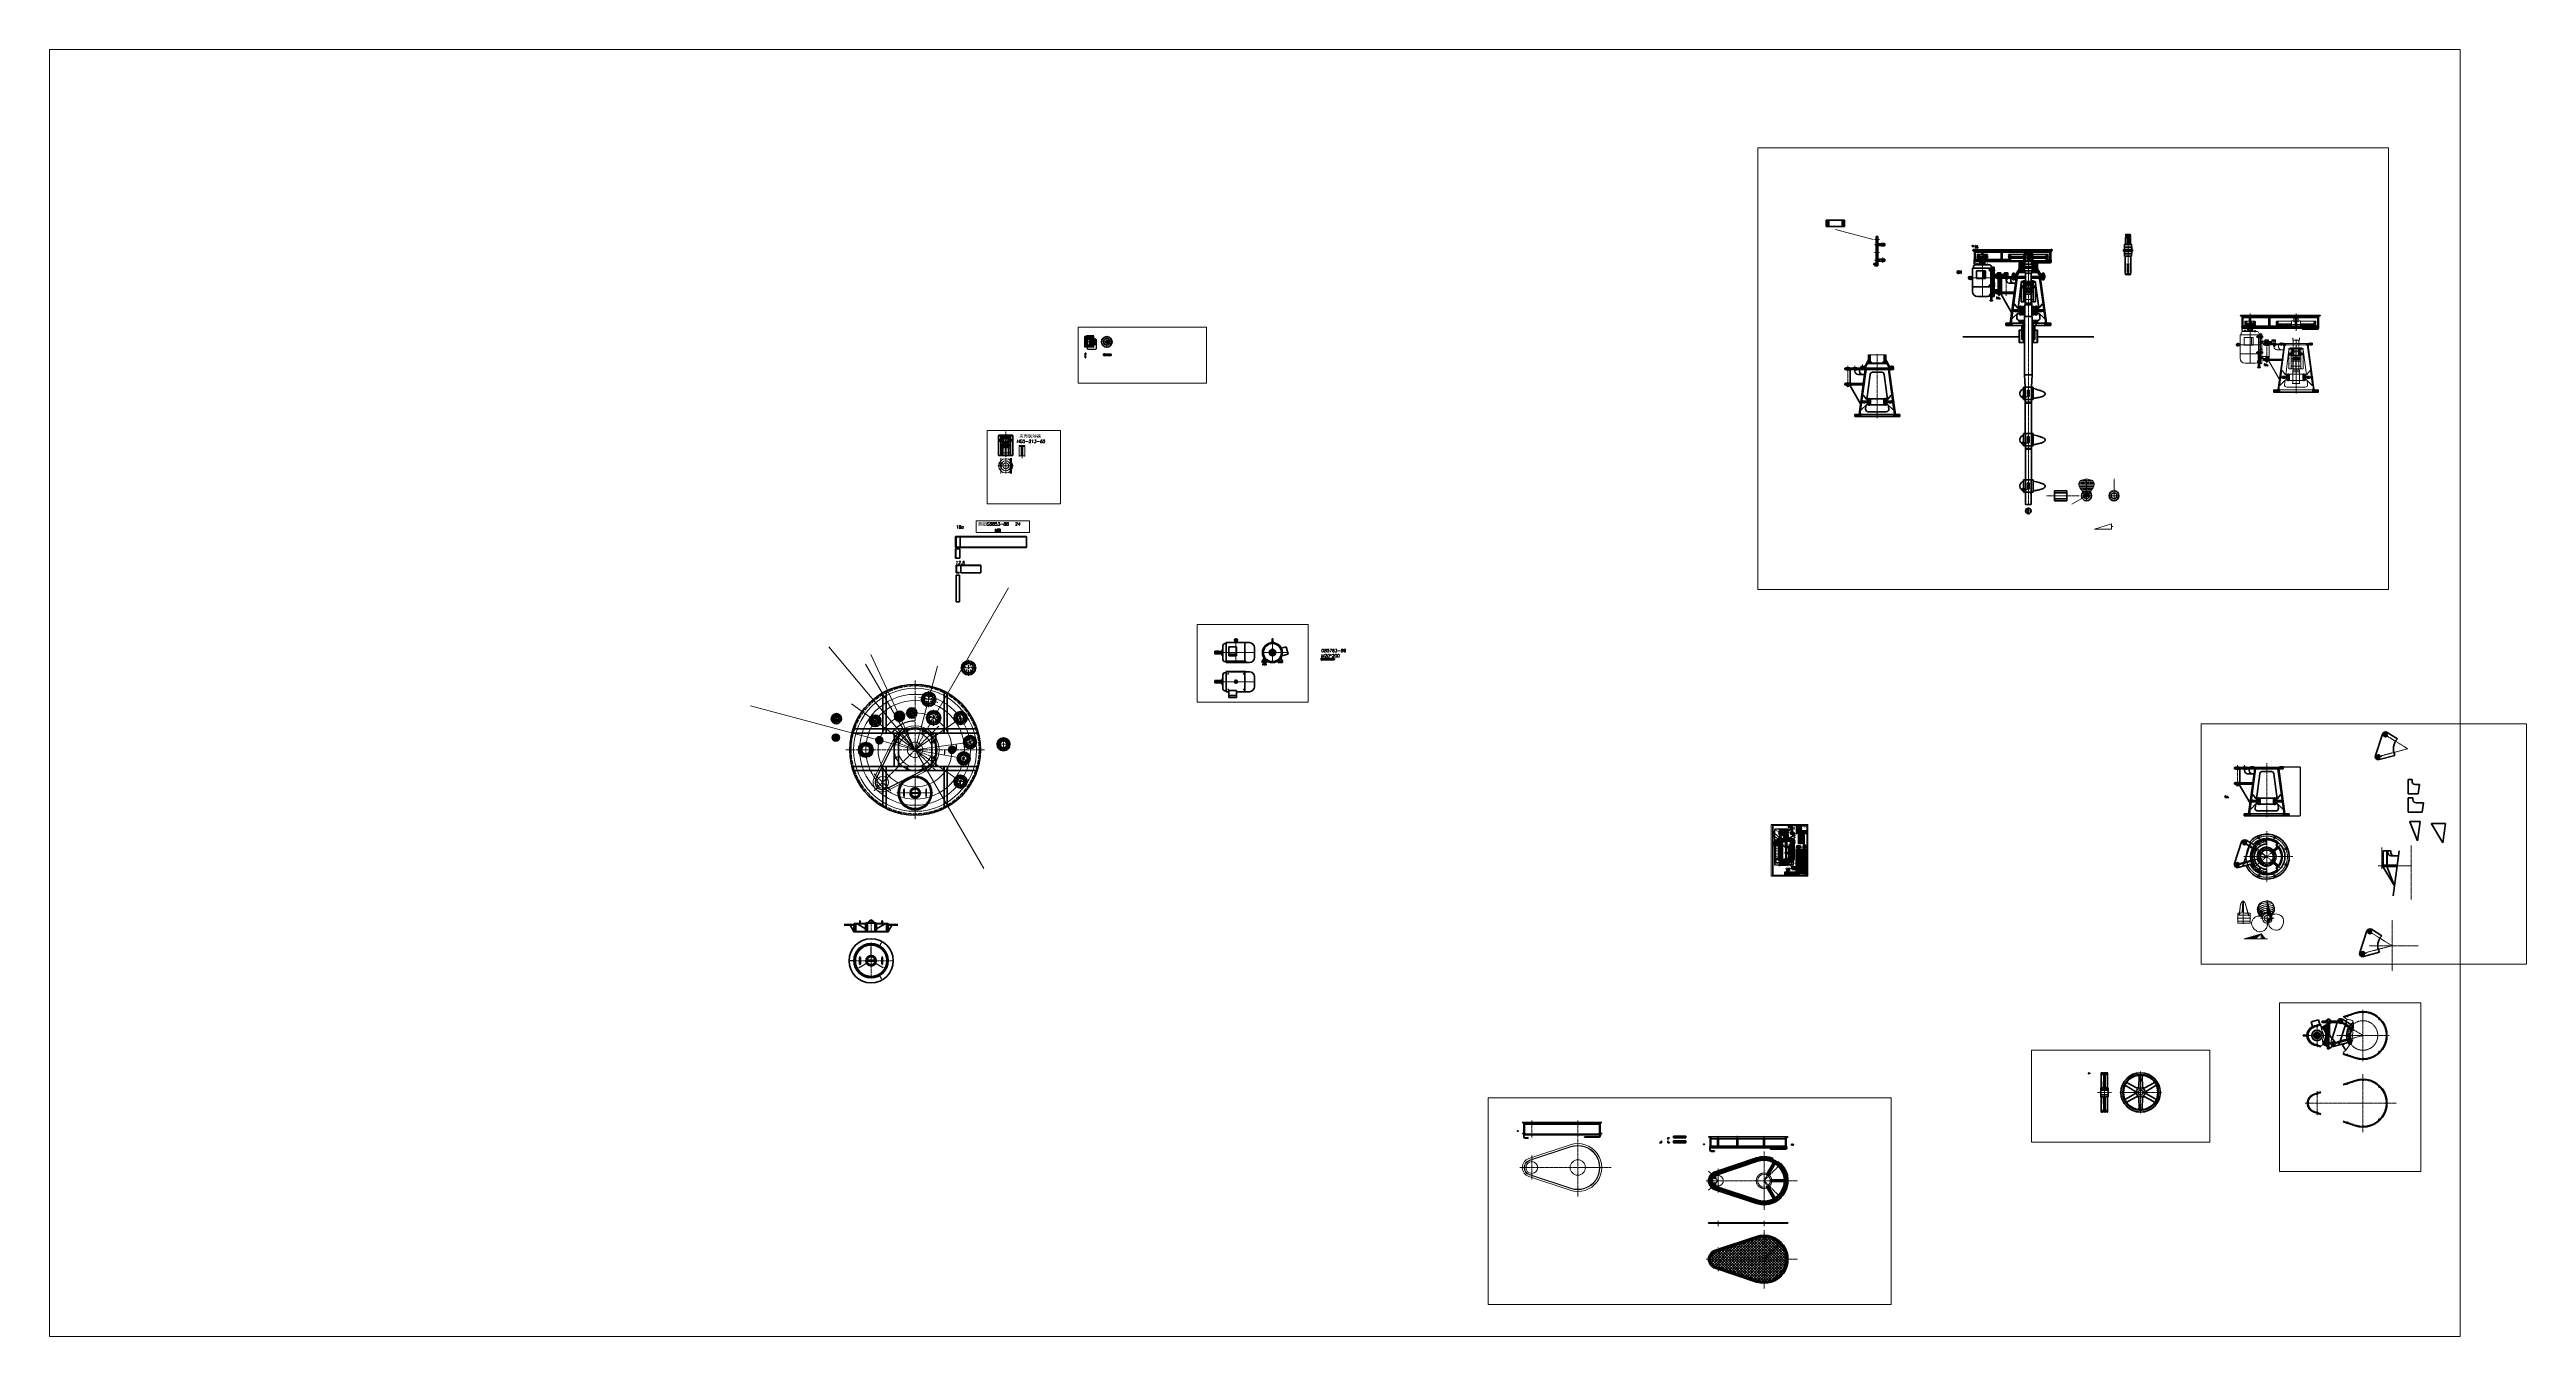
# Model space of a CAD drawing. Header units: millimetres. Extents: x 17368 to 100025, y -24769 to 12950.
# Drawn here: x 17368 to 57556, y -17030 to 3853 of the extents above; entities that cross this region are included whole.
import ezdxf
from ezdxf.enums import TextEntityAlignment as Align

# ---------------------------------------------------------------- set-up
doc = ezdxf.new("R2010")
doc.units = ezdxf.units.MM
doc.header["$LTSCALE"] = 2.8
for name, pattern in [('ACAD_ISO04W100', [30, 24, -3, 0, -3]), ('ACAD_ISO05W100', [36, 24, -3, 0, -3, 0, -3, 0, -3]), ('AM_ISO02W050', [7.5, 6, -1.5]), ('AM_ISO02W050x2', [3.75, 3, -0.75]), ('AM_ISO08W050', [18, 12, -1.5, 3, -1.5]), ('AM_ISO08W050x2', [9, 6, -0.75, 1.5, -0.75]), ('AM_ISO09W050', [22.5, 12, -1.5, 3, -1.5, 3, -1.5]), ('CENTER', [2, 1.25, -0.25, 0.25, -0.25]), ('CENTER2', [28.575, 19.05, -3.175, 3.175, -3.175]), ('DASHDOT', [30.5, 24, -3, 0.5, -3]), ('PHANTOM2', [31.75, 15.875, -3.175, 3.175, -3.175, 3.175, -3.175]), ('YSYWPCG_CENTER', [0.7, 0.5, -0.1, 0, -0.1]), ('YSYWPCG_HIDDEN', [0.375, 0.25, -0.125])]:
    doc.linetypes.add(name, pattern=pattern)
doc.layers.get('0').update_dxf_attribs({"lineweight": 50})
doc.layers.get('Defpoints').update_dxf_attribs({"lineweight": 50})
for name, color, linetype, lineweight in [('5', 5, 'Continuous', 40), ('9', 3, 'Continuous', 15), ('AM_0', 7, 'Continuous', 50), ('AM_0N', 7, 'Continuous', 50), ('AM_3N', 6, 'AM_ISO02W050', 15), ('AM_4', 3, 'Continuous', 15), ('AM_4N', 3, 'Continuous', 15), ('AM_7', 4, 'AM_ISO08W050', 15), ('AM_7N', 4, 'AM_ISO08W050', 15), ('AM_8N', 1, 'Continuous', 15), ('bear1', 7, 'Continuous', 15), ('bear2', 7, 'CENTER', 15), ('bhatch', 5, 'Continuous', 15), ('center', 1, 'CENTER', 15), ('d1', 3, 'Continuous', 15), ('DASH_DOT_LINE', 255, 'DASHDOT', 15), ('dim', 7, 'Continuous', 15), ('draw', 7, 'Continuous', 15), ('red', 1, 'ACAD_ISO04W100', 15), ('THICK_LINE', 255, 'Continuous', 15), ('THIN_LINE', 255, 'Continuous', 15), ('xi', 4, 'Continuous', 15), ('YSYWPCG_CENTER', 4, 'YSYWPCG_CENTER', 15), ('YSYWPCG_HIDDEN', 3, 'YSYWPCG_HIDDEN', 15), ('图层1', 7, 'ACAD_ISO05W100', 15), ('图层4', 4, 'Continuous', 30), ('图层5', 3, 'Continuous', 15), ('尺寸线', 3, 'Continuous', 15), ('细实线', 5, 'Continuous', 15)]:
    doc.layers.add(name, color=color, linetype=linetype, lineweight=lineweight)
doc.layers.add('不可打印线2', color=2, linetype='Continuous', lineweight=15, plot=False)
doc.styles.add('1', font='SimSun.ttf', dxfattribs={"height": 5})
doc.styles.get("Standard").update_dxf_attribs({"font": 'romans.shx', "oblique": 5, "height": 3.5})
doc.styles.add('仿宋', font='', dxfattribs={"width": 0.7, "height": 5})
doc.styles.add('仿宋体', font='', dxfattribs={"width": 0.7, "height": 3.5})
doc.styles.add('文字', font='', dxfattribs={"height": 3.5})
doc.styles.add('斜仿宋1', font='', dxfattribs={"width": 0.7, "oblique": 15, "height": 3.5})
doc.styles.add('样式 1', font='', dxfattribs={"width": 0.8, "height": 4})
doc.styles.add('样式 2', font='', dxfattribs={"width": 0.7})
doc.styles.get('仿宋').set_extended_font_data('FangSong_GB2312')
doc.styles.get('仿宋体').set_extended_font_data('FangSong_GB2312')
doc.styles.get('文字').set_extended_font_data('FangSong_GB2312')
doc.styles.get('斜仿宋1').set_extended_font_data('FangSong_GB2312')
doc.styles.get('样式 1').set_extended_font_data('FangSong_GB2312')
doc.styles.get('样式 2').set_extended_font_data('FangSong_GB2312')
doc.dimstyles.new('ISO-25', dxfattribs={"dimtxt": 3.5, "dimasz": 2.5, "dimexe": 1.25, "dimexo": 0.625, "dimtad": 1, "dimdsep": 46, "dimtxsty": '仿宋体', "dimcen": 2.5, "dimadec": 0, "dimazin": 0, "dimtfac": 1, "dimtmove": 0, "dimatfit": 1, "dimfxl": 0, "dimarcsym": 0})
pattern_1 = [(45, (-44439.61954, 15190.369), (-0.449012806, 0.449012806), []), (135, (-44439.61954, 15190.369), (-0.449012806, -0.449012806), [])]
pattern_2 = [(135, (45420.61954, 15190.369), (0.449012806, 0.449012806), []), (45, (45420.61954, 15190.369), (0.449012806, -0.449012806), [])]
pattern_3 = [(45, (-44439.61954, 15190.369), (-0.449012806, 0.449012806), [])]
pattern_4 = [(45, (-44439.6195, 15190.369), (-1.122532015, 1.122532015), [])]
pattern_5 = [(45, (-44439.62, 15190.369), (-11.22532, 11.22532), []), (135, (-44439.62, 15190.369), (-11.22532, -11.22532), [])]
pattern_6 = [(45, (-44439.6195, 13770.3734), (-1.122532015, 1.122532015), []), (135, (-44439.6195, 13770.3734), (-1.122532015, -1.122532015), [])]
pattern_7 = [(135, (-46354.4362, 8562.571), (-2.24506403, -2.24506403), [])]
pattern_8 = [(135, (31448.46, -2429.99), (-6.5107, -6.5107), [])]
pattern_9 = [(225, (31448.46, -2429.99), (1.302137, -1.302137), [])]
pattern_10 = [(225, (31448.46, -2429.99), (6.5107, -6.5107), [])]
pattern_11 = [(45, (18026.1992, 2709.6723), (-2.24506403, 2.24506403), []), (135, (18026.1992, 2709.6723), (-2.24506403, -2.24506403), [])]
pattern_12 = [(45, (15601.0767, 5201.5161), (-0.224506403, 0.224506403), []), (135, (15601.0767, 5201.5161), (-0.224506403, -0.224506403), [])]
pattern_13 = [(45, (4289.0397, 14386.2157), (-1.122532015, 1.122532015), []), (135, (4289.0397, 14386.2157), (-1.122532015, -1.122532015), [])]
pattern_14 = [(45, (-16243.672, -3158.068), (-11.22532, 11.22532), [])]
pattern_15 = [(45, (41615.1052, -8536.6062), (-0.280633004, 0.280633004), []), (135, (41615.1052, -8536.6062), (-0.280633004, -0.280633004), [])]
pattern_16 = [(45, (-21993.8874, -4614.7845), (-0.06735192091, 0.06735192091), []), (135, (-21993.8874, -4614.7845), (-0.06735192091, -0.06735192091), [])]
pattern_17 = [(45, (39361.8303, -8875.31524), (-0.280633004, 0.280633004), []), (135, (39361.8303, -8875.31524), (-0.280633004, -0.280633004), [])]
pattern_18 = [(45, (-21993.8874, -4614.7845), (-0.1403165019, 0.1403165019), []), (135, (-21993.8874, -4614.7845), (-0.1403165019, -0.1403165019), [])]
pattern_19 = [(45, (37331.3713, -9270.0737), (-1.403165, 1.403165), [])]
pattern_20 = [(135, (45546.1627, -8927.935), (-0.81384, -0.81384), [])]
pattern_21 = [(225, (45546.1627, -8927.93495), (0.162767, -0.162767), [])]
pattern_22 = [(225, (45546.1627, -8927.935), (0.81384, -0.81384), [])]
pattern_23 = [(45, (37331.3713, -9270.0737), (-0.280633004, 0.280633004), []), (135, (37331.3713, -9270.0737), (-0.280633004, -0.280633004), [])]
pattern_24 = [(45, (37331.3713, -9270.0737), (-0.280633004, 0.280633004), [])]
pattern_25 = [(45, (37331.3713, -9270.0737), (-0.140316502, 0.140316502), []), (135, (37331.3713, -9270.0737), (-0.140316502, -0.140316502), [])]
pattern_26 = [(45, (-21993.8874, -4614.7845), (-0.449012806, 0.449012806), [])]
pattern_27 = [(135, (-21993.8874, -4614.7845), (-2.24506403, -2.24506403), [])]
pattern_28 = [(45, (-21993.8874, -4614.7845), (-0.673519209, 0.673519209), [])]
pattern_29 = [(135, (113086.21281, -4614.7845), (0.1403165019, 0.1403165019), []), (45, (113086.21281, -4614.7845), (0.1403165019, -0.1403165019), [])]
pattern_30 = [(45, (-21993.8874, -4614.7845), (-0.224506403, 0.224506403), []), (135, (-21993.8874, -4614.7845), (-0.224506403, -0.224506403), [])]
pattern_31 = [(135, (-21993.8874, -4614.7845), (-0.449012806, -0.449012806), [])]
pattern_32 = [(135, (37331.3713, -9270.0737), (-0.280633004, -0.280633004), [])]

# ---------------------------------------------------------------- blocks, each defined once
blk = doc.blocks.new('A$C30AB5D4E')
at = {"layer": 'DASH_DOT_LINE', "color": 1, "linetype": 'DASHDOT'}
for p, q in [((-12, 0), (12, 0)), ((0, 12), (0, -12))]:
    blk.add_line(p, q, dxfattribs=at)
at = {"layer": 'THICK_LINE', "color": 95, "linetype": 'Continuous'}
for p, q in [((0, 16), (-14, 8)), ((-14, 8), (-14, -8)), ((14, 8), (0, 16)), ((14, -8), (14, 8)), ((-14, -8), (0, -16)), ((0, -16), (14, -8))]:
    blk.add_line(p, q, dxfattribs=at)
for radius in [18.5, 14.3, 10]:
    blk.add_circle((0, 0), radius, dxfattribs=at)
at = {"layer": 'THIN_LINE', "color": 7, "linetype": 'Continuous'}
blk.add_arc((0, 0), 8.5, 90, 0, dxfattribs=at)
blk = doc.blocks.new('6')
at = {"layer": 'dim'}
for p, q in [((33099.7, -2572.45), (33100.7, -2571.45)), ((33099.7, -2572.45), (33099.7, -2579.45)), ((33099.7, -2572.45), (33194.7, -2572.45)), ((33099.7, -2579.45), (33194.7, -2579.45)), ((33099.7, -2589.45), (33194.7, -2589.45)), ((33099.7, -2589.45), (33099.7, -2753.2)), ((33100.7, -2571.45), (33193.7, -2571.45)), ((33100.7, -2741.45), (33193.7, -2741.45)), ((33104.7, -2579.45), (33104.7, -2589.45)), ((33134.7, -2606.95), (33134.7, -2721.95)), ((33147.2, -2571.45), (33147.2, -2779.9)), ((33159.7, -2606.95), (33159.7, -2721.95)), ((33189.7, -2579.45), (33189.7, -2589.45)), ((33194.7, -2572.45), (33193.7, -2571.45)), ((33194.7, -2572.45), (33194.7, -2579.45)), ((33194.7, -2589.45), (33194.7, -2753.2))]:
    blk.add_line(p, q, dxfattribs=at)
for centre, start, end in [((33147.2, -2606.95), 0, 180), ((33147.2, -2721.95), 180, 0)]:
    blk.add_arc(centre, 12.5, start, end, dxfattribs=at)
blk = doc.blocks.new('*D121')
at = {"layer": 'bhatch', "color": 0, "lineweight": -2}
for p, q in [((34523, -868), (34560, -868)), ((34523, -912), (34560, -912)), ((34559, -871), (34559, -910))]:
    blk.add_line(p, q, dxfattribs=at)
at = {"layer": 'bhatch', "color": 0}
for points in [[(34558, -871), (34559, -871), (34559, -868)], [(34558, -910), (34559, -910), (34559, -912)]]:
    blk.add_solid(points, dxfattribs=at)
at = {"layer": 'Defpoints', "color": 0}
for p in [(34522, -868), (34522, -912), (34559, -912)]:
    blk.add_point(p, dxfattribs=at)
at = {"layer": 'bhatch', "color": 0, "insert": (34555, -890), "char_height": 4, "attachment_point": 5, "rotation": 90, "style": '仿宋体'}
blk.add_mtext('44.4{\\H2.400000;\\S+0.2^ -0;}', dxfattribs=at)
blk = doc.blocks.new('*D122')
at = {"layer": 'bhatch', "color": 0, "lineweight": -2}
blk.add_line((34505, -899), (34539, -884), dxfattribs=at)
at = {"layer": 'bhatch', "color": 0}
for points in [[(34505, -898), (34505, -899), (34503, -900)], [(34539, -884), (34540, -885), (34542, -883)]]:
    blk.add_solid(points, dxfattribs=at)
at = {"layer": 'Defpoints', "color": 0}
for p in [(34503, -900), (34542, -883)]:
    blk.add_point(p, dxfattribs=at)
at = {"layer": 'bhatch', "color": 0, "insert": (34527, -886), "char_height": 4, "attachment_point": 5, "rotation": 22.6858, "style": '仿宋体'}
blk.add_mtext('φ42H7', dxfattribs=at)
blk = doc.blocks.new('*D123')
at = {"layer": 'bhatch', "color": 0, "lineweight": -2}
for p, q in [((34205, -811), (34205, -795)), ((34207, -796), (34215, -796)), ((34217, -811), (34217, -795))]:
    blk.add_line(p, q, dxfattribs=at)
at = {"layer": 'bhatch', "color": 0}
for points in [[(34207, -796), (34207, -797), (34205, -796)], [(34215, -796), (34215, -797), (34217, -796)]]:
    blk.add_solid(points, dxfattribs=at)
at = {"layer": 'Defpoints', "color": 0}
for p in [(34217, -796), (34205, -811), (34217, -811)]:
    blk.add_point(p, dxfattribs=at)
at = {"layer": 'bhatch', "color": 0, "insert": (34211, -794), "char_height": 4, "attachment_point": 5, "style": '仿宋体'}
blk.add_mtext('12.5', dxfattribs=at)
blk = doc.blocks.new('*D124')
at = {"layer": 'bhatch', "color": 0, "lineweight": -2}
for p, q in [((34217, -811), (34217, -795)), ((34220, -796), (34234, -796)), ((34236, -811), (34236, -795))]:
    blk.add_line(p, q, dxfattribs=at)
at = {"layer": 'bhatch', "color": 0}
for points in [[(34220, -796), (34220, -797), (34217, -796)], [(34234, -796), (34234, -797), (34236, -796)]]:
    blk.add_solid(points, dxfattribs=at)
at = {"layer": 'Defpoints', "color": 0}
for p in [(34236, -796), (34217, -811), (34236, -811)]:
    blk.add_point(p, dxfattribs=at)
at = {"layer": 'bhatch', "color": 0, "insert": (34227, -794), "char_height": 4, "attachment_point": 5, "style": '仿宋体'}
blk.add_mtext('19', dxfattribs=at)
blk = doc.blocks.new('*D125')
at = {"layer": 'bhatch', "color": 0, "lineweight": -2}
for p, q in [((34205, -811), (34205, -784)), ((34207, -785), (34303, -785)), ((34306, -811), (34306, -784))]:
    blk.add_line(p, q, dxfattribs=at)
at = {"layer": 'bhatch', "color": 0}
for points in [[(34207, -784), (34207, -785), (34205, -785)], [(34303, -784), (34303, -785), (34306, -785)]]:
    blk.add_solid(points, dxfattribs=at)
at = {"layer": 'Defpoints', "color": 0}
for p in [(34306, -785), (34205, -811), (34306, -811)]:
    blk.add_point(p, dxfattribs=at)
at = {"layer": 'bhatch', "color": 0, "insert": (34255, -782), "char_height": 4, "attachment_point": 5, "style": '仿宋体'}
blk.add_mtext('101', dxfattribs=at)
blk = doc.blocks.new('*D126')
at = {"layer": 'bhatch', "color": 0, "lineweight": -2}
blk.add_line((34324, -835), (34309, -843), dxfattribs=at)
at = {"layer": 'bhatch', "color": 0}
blk.add_solid([(34309, -842), (34309, -843), (34307, -844)], dxfattribs=at)
at = {"layer": 'Defpoints', "color": 0}
for p in [(34307, -844), (34316, -839)]:
    blk.add_point(p, dxfattribs=at)
at = {"layer": 'bhatch', "color": 0, "insert": (34320, -834), "char_height": 4, "attachment_point": 5, "rotation": 25.9147, "style": '仿宋体'}
blk.add_mtext('R10', dxfattribs=at)
blk = doc.blocks.new('*D127')
at = {"layer": 'bhatch', "color": 0, "lineweight": -2}
blk.add_line((34217, -854), (34237, -847), dxfattribs=at)
at = {"layer": 'bhatch', "color": 0}
blk.add_solid([(34237, -846), (34237, -847), (34239, -846)], dxfattribs=at)
at = {"layer": 'Defpoints', "color": 0}
for p in [(34230, -849), (34239, -846)]:
    blk.add_point(p, dxfattribs=at)
at = {"layer": 'bhatch', "color": 0, "insert": (34219, -851), "char_height": 4, "attachment_point": 5, "rotation": 20.0768, "style": '仿宋体'}
blk.add_mtext('R10', dxfattribs=at)
blk = doc.blocks.new('*D128')
at = {"layer": 'bhatch', "color": 0, "lineweight": -2}
for p, q in [((34204, -838), (34192, -838)), ((34204, -944), (34192, -944)), ((34193, -841), (34193, -942))]:
    blk.add_line(p, q, dxfattribs=at)
at = {"layer": 'bhatch', "color": 0}
for points in [[(34193, -841), (34193, -841), (34193, -838)], [(34193, -942), (34193, -942), (34193, -944)]]:
    blk.add_solid(points, dxfattribs=at)
at = {"layer": 'Defpoints', "color": 0}
for p in [(34193, -944), (34205, -838), (34205, -944)]:
    blk.add_point(p, dxfattribs=at)
at = {"layer": 'bhatch', "color": 0, "insert": (34190, -891), "char_height": 4, "attachment_point": 5, "rotation": 90, "style": '仿宋体'}
blk.add_mtext('106', dxfattribs=at)
blk = doc.blocks.new('*D129')
at = {"layer": 'bhatch', "color": 0, "lineweight": -2}
blk.add_line((34334, -859), (34347, -853), dxfattribs=at)
at = {"layer": 'bhatch', "color": 0}
blk.add_solid([(34347, -853), (34347, -854), (34350, -853)], dxfattribs=at)
at = {"layer": 'Defpoints', "color": 0}
for p in [(34345, -854), (34350, -853)]:
    blk.add_point(p, dxfattribs=at)
at = {"layer": 'bhatch', "color": 0, "insert": (34335, -856), "char_height": 4, "attachment_point": 5, "rotation": 22.6054, "style": '仿宋体'}
blk.add_mtext('R5', dxfattribs=at)
blk = doc.blocks.new('*D130')
at = {"layer": 'bhatch', "color": 0, "lineweight": -2}
for p, q in [((34240, -879), (34240, -887)), ((34242, -885), (34347, -885)), ((34350, -879), (34350, -887))]:
    blk.add_line(p, q, dxfattribs=at)
at = {"layer": 'bhatch', "color": 0}
for points in [[(34242, -885), (34242, -886), (34240, -885)], [(34347, -885), (34347, -886), (34350, -885)]]:
    blk.add_solid(points, dxfattribs=at)
at = {"layer": 'Defpoints', "color": 0}
for p in [(34240, -878), (34350, -878), (34350, -885)]:
    blk.add_point(p, dxfattribs=at)
at = {"layer": 'bhatch', "color": 0, "insert": (34295, -883), "char_height": 4, "attachment_point": 5, "style": '仿宋体'}
blk.add_mtext('110', dxfattribs=at)
blk = doc.blocks.new('*D131')
at = {"layer": 'bhatch', "color": 0, "lineweight": -2}
for p, q in [((34205, -892), (34205, -1009)), ((34207, -1007), (34347, -1007)), ((34350, -892), (34350, -1009))]:
    blk.add_line(p, q, dxfattribs=at)
at = {"layer": 'bhatch', "color": 0}
for points in [[(34207, -1007), (34207, -1008), (34205, -1007)], [(34347, -1007), (34347, -1008), (34350, -1007)]]:
    blk.add_solid(points, dxfattribs=at)
at = {"layer": 'Defpoints', "color": 0}
for p in [(34205, -891), (34350, -891), (34350, -1007)]:
    blk.add_point(p, dxfattribs=at)
at = {"layer": 'bhatch', "color": 0, "insert": (34277, -1005), "char_height": 4, "attachment_point": 5, "style": '仿宋体'}
blk.add_mtext('145', dxfattribs=at)
blk = doc.blocks.new('*D132')
at = {"layer": 'bhatch', "color": 0, "lineweight": -2}
for p, q in [((34266, -806), (34263, -796)), ((34283, -806), (34286, -796))]:
    blk.add_line(p, q, dxfattribs=at)
blk.add_arc((34274, -834), 38.8, 76.6906, 103.3094, dxfattribs=at)
at = {"layer": 'bhatch', "color": 0}
for points in [[(34266, -797), (34265, -796), (34263, -797)], [(34284, -796), (34283, -797), (34286, -797)]]:
    blk.add_solid(points, dxfattribs=at)
at = {"layer": 'Defpoints', "color": 0}
for p in [(34278, -796), (34266, -807), (34271, -823), (34278, -823), (34283, -807)]:
    blk.add_point(p, dxfattribs=at)
at = {"layer": 'bhatch', "color": 0, "insert": (34274, -793), "char_height": 4, "attachment_point": 5, "style": '仿宋体'}
blk.add_mtext('34°', dxfattribs=at)
blk = doc.blocks.new('*D133')
at = {"layer": 'bhatch', "color": 0, "lineweight": -2}
for p, q in [((34204, -811), (34171, -811)), ((34204, -971), (34171, -971)), ((34172, -969), (34172, -814))]:
    blk.add_line(p, q, dxfattribs=at)
at = {"layer": 'bhatch', "color": 0}
for points in [[(34172, -814), (34173, -814), (34172, -811)], [(34172, -969), (34173, -969), (34172, -971)]]:
    blk.add_solid(points, dxfattribs=at)
at = {"layer": 'Defpoints', "color": 0}
for p in [(34172, -811), (34205, -811), (34205, -971)]:
    blk.add_point(p, dxfattribs=at)
at = {"layer": 'bhatch', "color": 0, "insert": (34170, -891), "char_height": 4, "attachment_point": 5, "rotation": 90, "style": '仿宋体'}
blk.add_mtext('160', dxfattribs=at)
blk = doc.blocks.new('*D134')
at = {"layer": 'bhatch', "color": 0, "lineweight": -2}
for p, q in [((34205, -806), (34162, -806)), ((34205, -976), (34162, -976)), ((34163, -809), (34163, -974))]:
    blk.add_line(p, q, dxfattribs=at)
at = {"layer": 'bhatch', "color": 0}
for points in [[(34163, -809), (34164, -809), (34163, -806)], [(34163, -974), (34164, -974), (34163, -976)]]:
    blk.add_solid(points, dxfattribs=at)
at = {"layer": 'Defpoints', "color": 0}
for p in [(34163, -976), (34206, -806), (34206, -976)]:
    blk.add_point(p, dxfattribs=at)
at = {"layer": 'bhatch', "color": 0, "insert": (34160, -891), "char_height": 4, "attachment_point": 5, "rotation": 90, "style": '仿宋体'}
blk.add_mtext('170', dxfattribs=at)
blk = doc.blocks.new('*D135')
at = {"layer": 'bhatch', "color": 0, "lineweight": -2}
for p, q in [((34217, -823), (34182, -823)), ((34217, -959), (34182, -959)), ((34183, -826), (34183, -957))]:
    blk.add_line(p, q, dxfattribs=at)
at = {"layer": 'bhatch', "color": 0}
for points in [[(34183, -826), (34183, -826), (34183, -823)], [(34183, -957), (34183, -957), (34183, -959)]]:
    blk.add_solid(points, dxfattribs=at)
at = {"layer": 'Defpoints', "color": 0}
for p in [(34183, -959), (34217, -823), (34217, -959)]:
    blk.add_point(p, dxfattribs=at)
at = {"layer": 'bhatch', "color": 0, "insert": (34180, -891), "char_height": 4, "attachment_point": 5, "rotation": 90, "style": '仿宋体'}
blk.add_mtext('136', dxfattribs=at)
blk = doc.blocks.new('A$C1BBC2760')
at = {"layer": 'AM_0N', "extrusion": (0, 1, 0)}
for p, q in [((4, 11), (0, 11)), ((0, -11), (4, -11))]:
    blk.add_line(p, q, dxfattribs=at)
at = {"layer": 'AM_0N', "extrusion": (1, 0, 0)}
for p, q in [((0, 11), (0, 0)), ((4, 11), (4, 1)), ((0, -2), (0, -11)), ((4, -1), (4, -11))]:
    blk.add_line(p, q, dxfattribs=at)
at = {"layer": 'AM_0N', "extrusion": (0.309017, -0.951057, 0)}
for p, q in [((4, 1), (0, 0)), ((4, -1), (0, -2))]:
    blk.add_line(p, q, dxfattribs=at)
blk = doc.blocks.new('A$C476D4F87')
at = {"layer": 'AM_0N', "extrusion": (0.866025, -0.5, 0)}
for p, q in [((1, 12), (0, 10)), ((12, -12), (13, -11))]:
    blk.add_line(p, q, dxfattribs=at)
at = {"layer": 'AM_0N', "extrusion": (1, 0, 0)}
for p, q in [((0, 10), (0, -11)), ((13, 10), (13, -11))]:
    blk.add_line(p, q, dxfattribs=at)
at = {"layer": 'AM_0N', "extrusion": (0, 1, 0)}
for p, q in [((1, 12), (12, 12)), ((1, 6), (12, 6)), ((1, -6), (12, -6)), ((1, -12), (12, -12))]:
    blk.add_line(p, q, dxfattribs=at)
at = {"layer": 'AM_0N', "extrusion": (0.866025, 0.5, 0)}
for p, q in [((12, 12), (13, 10)), ((1, -12), (0, -11))]:
    blk.add_line(p, q, dxfattribs=at)
at = {"layer": 'AM_0N'}
for centre, radius, start, end in [((5, 9), 5.36, 154.4385, 214.4385), ((20, 0), 20, 162.383, 197.617), ((7, 9), 5.36, 325.5615, 25.5615), ((-7, 0), 20, 342.383, 17.617), ((5, -9), 5.36, 145.5615, 205.5615), ((7, -9), 5.36, 334.4385, 34.4385)]:
    blk.add_arc(centre, radius, start, end, dxfattribs=at)
blk = doc.blocks.new('A$C0F934526')
for p, q in [((-187, 55), (-172, 55)), ((-187, -55), (-187, 55)), ((-172, -55), (-172, 55)), ((-55, 8), (-55, -8)), ((-55, 8), (55, 8)), ((55, 8), (55, -8)), ((187, 55), (172, 55)), ((172, -55), (172, 55)), ((187, -55), (187, 55)), ((-187, -55), (-172, -55)), ((-55, -8), (55, -8)), ((187, -55), (172, -55))]:
    blk.add_line(p, q)
for radius in [278, 275, 85]:
    blk.add_circle((0, 0), radius)
at = {"layer": 'AM_3N', "linetype": 'AM_ISO02W050x2'}
for radius in [265, 262, 253, 250, 88, 75.5, 72.5, 63, 60]:
    blk.add_circle((0, 0), radius, dxfattribs=at)
at = {"layer": 'AM_7N', "linetype": 'AM_ISO08W050x2', "lineweight": 18, "ltscale": 0.8}
for p, q in [((-294, 0), (294, 0)), ((-180, 73), (-180, -73)), ((0, 294), (0, -294)), ((180, 73), (180, -73))]:
    blk.add_line(p, q, dxfattribs=at)
blk = doc.blocks.new('A$C76276D74')
at = {"layer": 'AM_0N', "extrusion": (0, 1, 0)}
for p, q in [((-30, 0), (0, 0)), ((-7.5, 3), (-27, 3))]:
    blk.add_line(p, q, dxfattribs=at)
at = {"layer": 'AM_0N', "extrusion": (-1, 0, 0)}
for p, q in [((-3, 27), (-3, 7.5)), ((0, 0), (0, 30))]:
    blk.add_line(p, q, dxfattribs=at)
at = {"layer": 'AM_0N'}
for centre, radius, start, end in [((-27, 0), 3, 90, 180), ((-7.5, 7.5), 4.5, 270, 0), ((0, 27), 3, 90, 180)]:
    blk.add_arc(centre, radius, start, end, dxfattribs=at)
blk = doc.blocks.new('*D687')
at = {"layer": 'Defpoints', "color": 0}
for p in [(53583, -7788), (53639, -8583), (53884, -8583)]:
    blk.add_point(p, dxfattribs=at)
at = {"layer": '细实线', "color": 0, "lineweight": -2}
for p, q in [((53584, -7788), (53885, -7788)), ((53884, -7791), (53884, -8581)), ((53640, -8583), (53885, -8583))]:
    blk.add_line(p, q, dxfattribs=at)
at = {"layer": '细实线', "color": 0}
for points in [[(53883, -7791), (53884, -7791), (53884, -7788)], [(53883, -8581), (53884, -8581), (53884, -8583)]]:
    blk.add_solid(points, dxfattribs=at)
at = {"layer": '细实线', "color": 0, "insert": (53881, -8186), "char_height": 3.5, "attachment_point": 5, "rotation": 90, "style": '仿宋体'}
blk.add_mtext('795', dxfattribs=at)
blk = doc.blocks.new('A$C2BE16891')
at = {"layer": 'AM_0N', "extrusion": (0.866025, -0.5, 0)}
blk.add_line((-11, 17), (-12, 15), dxfattribs=at)
at = {"layer": 'AM_0N', "extrusion": (1, 0, 0)}
for p, q in [((-12, 15), (-12, -15)), ((-1, 14), (-1, 17)), ((-1, -14), (-1, 14)), ((0, 14), (0, 10)), ((0, 10), (0, -10)), ((2, -10), (2, 10)), ((198, -10), (198, 10)), ((200, -8), (200, 8)), ((-1, -17), (-1, -14)), ((0, -10), (0, -14))]:
    blk.add_line(p, q, dxfattribs=at)
at = {"layer": 'AM_0N', "extrusion": (0, 1, 0)}
for p, q in [((-11, 17), (-1, 17)), ((-11, 9), (-1, 9)), ((-1, 14), (0, 14)), ((2, 10), (0, 10)), ((2, 10), (198, 10)), ((-11, -9), (-1, -9)), ((-11, -17), (-1, -17)), ((-1, -14), (0, -14)), ((2, -10), (0, -10)), ((2, -10), (198, -10))]:
    blk.add_line(p, q, dxfattribs=at)
at = {"layer": 'AM_0N', "extrusion": (0.707107, 0.707107, 0)}
blk.add_line((198, 10), (200, 8), dxfattribs=at)
at = {"layer": 'AM_0N', "extrusion": (0.866025, 0.5, 0)}
blk.add_line((-11, -17), (-12, -15), dxfattribs=at)
at = {"layer": 'AM_0N', "extrusion": (0.707107, -0.707107, 0)}
blk.add_line((200, -8), (198, -10), dxfattribs=at)
at = {"layer": 'AM_0N'}
for centre, radius, start, end in [((-5, 13), 7.66, 154.4469, 214.4469), ((16, 0), 28.6, 162.3875, 197.6125), ((-5, -13), 7.66, 145.5531, 205.5531)]:
    blk.add_arc(centre, radius, start, end, dxfattribs=at)
at = {"layer": 'AM_4N', "extrusion": (-0.522901, -0.852394, 0)}
blk.add_line((2, 8), (0, 10), dxfattribs=at)
at = {"layer": 'AM_4N', "extrusion": (0, 1, 0)}
for p, q in [((2, 8), (200, 8)), ((2, -8), (200, -8))]:
    blk.add_line(p, q, dxfattribs=at)
at = {"layer": 'AM_4N', "extrusion": (0.522901, -0.852394, 0)}
blk.add_line((2, -8), (0, -10), dxfattribs=at)
at = {"layer": 'AM_7N', "linetype": 'AM_ISO08W050x2', "extrusion": (0, 1, 0)}
blk.add_line((-16, 0), (203, 0), dxfattribs=at)
blk = doc.blocks.new('A$C11744DDC')
at = {"color": 7}
for start, end in [(66.9261, 113.0739), (246.9261, 293.0739)]:
    blk.add_arc((0, -5), 2.5, start, end, dxfattribs=at)
at = {"layer": 'AM_0N', "extrusion": (0, 1, 0)}
for p, q in [((-2, -3), (2, -3)), ((-2, -8), (2, -8))]:
    blk.add_line(p, q, dxfattribs=at)
at = {"layer": 'AM_0N'}
for centre, start, end in [((-2, -5), 90, 270), ((2, -5), 270, 90)]:
    blk.add_arc(centre, 2.3, start, end, dxfattribs=at)
at = {"layer": 'AM_7N', "linetype": 'AM_ISO08W050x2', "extrusion": (0, 1, 0)}
blk.add_line((-8, -5), (8, -5), dxfattribs=at)
blk = doc.blocks.new('A$C557F1B5E')
at = {"layer": 'dim'}
h = blk.add_hatch(dxfattribs=at)
h.set_pattern_fill('ANSI31', color=256, scale=2, style=0)
h.set_pattern_definition([(45, (-59998.3704, 8038.1906), (-4.49012806, 4.49012806), [])])
h.paths.add_polyline_path([(-251, 795), (-265, 795), (-265, 765), (-251, 765)])
h.paths.add_polyline_path([(-205, 787), (-205, 795), (-229, 795), (-229, 765), (-165, 765), (-165, 787)])
h.paths.add_polyline_path([(205, 787), (165, 787), (165, 765), (229, 765), (229, 795), (205, 795)])
h.paths.add_polyline_path([(265, 795), (251, 795), (251, 765), (265, 765)])
h = blk.add_hatch(dxfattribs=at)
h.set_pattern_fill('ANSI31', color=256, scale=4, style=0)
h.set_pattern_definition([(45, (-59998.37, 8038.19), (-8.980256, 8.980256), [])])
h.paths.add_polyline_path([(-365, 0), (-348, 0), (-348, 35), (-365, 35)])
h.paths.add_polyline_path([(-265, 0), (-265, 35), (-322, 35), (-322, 0), (-295, 0)])
h.paths.add_polyline_path([(265, 35), (265, 0), (322, 0), (322, 35)])
h.paths.add_polyline_path([(365, 35), (348, 35), (348, 0), (365, 0)])
at = {"layer": '细实线'}
h = blk.add_hatch(dxfattribs=at)
h.set_pattern_fill('ANSI31', color=256, style=0)
h.set_pattern_definition([(45, (-53343.058, 8352.6984), (-2.24506403, 2.24506403), [])])
h.paths.add_polyline_path([(-134, 290), (-150, 290), (-150, 190), (-134, 190)])
h.paths.add_polyline_path([(-108, 290), (-122, 290), (-122, 190), (-108, 190)])
h.paths.add_polyline_path([(122, 290), (108, 290), (108, 190), (122, 190)])
h.paths.add_polyline_path([(150, 290), (134, 290), (134, 190), (150, 190)])
h.paths.add_polyline_path([(134, 290), (133, 290), (133, 235), (133, 190), (134, 190)])
h.paths.add_polyline_path([(122, 290), (122, 290), (122, 190), (122, 190)])
h.paths.add_polyline_path([(-133, 290), (-134, 290), (-134, 190), (-133, 190), (-133, 245)])
h.paths.add_polyline_path([(-122, 290), (-122, 290), (-122, 190), (-122, 190)])
at = {"color": 7}
for p, q in [((-526, 786), (-266, 786)), ((-526, 786), (-526, 766)), ((-526, 766), (-266, 766)), ((-526, 536), (-526, 516)), ((-506, 791), (-503, 794)), ((-506, 791), (-446, 791)), ((-506, 791), (-506, 786)), ((-506, 766), (-506, 761)), ((-506, 761), (-446, 761)), ((-506, 761), (-503, 758)), ((-506, 541), (-503, 544)), ((-506, 541), (-446, 541)), ((-506, 541), (-506, 536)), ((-506, 516), (-506, 511)), ((-506, 511), (-446, 511)), ((-506, 511), (-503, 508)), ((-503, 794), (-449, 794)), ((-503, 758), (-449, 758)), ((-503, 544), (-449, 544)), ((-503, 544), (-449, 544)), ((-503, 508), (-449, 508)), ((-491, 508), (-491, 496)), ((-491, 496), (-461, 496)), ((-491, 496), (-488, 493)), ((-488, 493), (-464, 493)), ((-464, 493), (-461, 496)), ((-461, 508), (-461, 496)), ((-449, 794), (-446, 791)), ((-446, 761), (-449, 758)), ((-449, 544), (-446, 541)), ((-446, 511), (-449, 508)), ((-446, 791), (-446, 786)), ((-446, 766), (-446, 761)), ((-446, 541), (-446, 536)), ((-446, 516), (-446, 511)), ((-436, 766), (-436, 536)), ((-393, 786), (-393, 766)), ((-391, 791), (-388, 794)), ((-391, 791), (-331, 791)), ((-391, 791), (-391, 786)), ((-388, 794), (-334, 794)), ((-388, 794), (-334, 794)), ((-361, 766), (-361, 736)), ((-361, 761), (-331, 761)), ((-361, 758), (-334, 758)), ((-334, 794), (-331, 791)), ((-334, 758), (-331, 761)), ((-331, 791), (-331, 786)), ((-331, 761), (-331, 766)), ((-311, 686), (-206, 686)), ((-286, 766), (-286, 736)), ((-266, 786), (-266, 766)), ((-150, 290), (150, 290)), ((-150, 190), (150, 190)), ((-108, 202), (-108, 190))]:
    blk.add_line(p, q, dxfattribs=at)
for p, q in [((-526, 536), (-227, 536)), ((-526, 516), (-229, 516)), ((-446, 511), (-271, 207)), ((-295, 35), (-195, 765)), ((-281, 35), (-181, 765)), ((-265, 795), (-205, 795)), ((-265, 795), (-265, 765)), ((-265, 765), (265, 765)), ((-251, 795), (-251, 765)), ((-229, 795), (-229, 765)), ((-209, 765), (-197, 751)), ((-205, 795), (-205, 787)), ((-205, 787), (205, 787)), ((-183, 751), (-167, 765)), ((-168, 280), (-115, 685)), ((-165, 787), (-165, 765)), ((-75, 720), (75, 720)), ((168, 280), (115, 685)), ((165, 787), (165, 765)), ((183, 751), (167, 765)), ((281, 35), (181, 765)), ((295, 35), (195, 765)), ((209, 765), (197, 751)), ((205, 795), (205, 787)), ((205, 795), (265, 795)), ((229, 795), (229, 765)), ((251, 795), (251, 765)), ((265, 795), (265, 765)), ((-365, 35), (-365, 0)), ((-365, 35), (365, 35)), ((-348, 35), (-348, 0)), ((-322, 35), (-322, 0)), ((-293, 52), (-310, 35)), ((-279, 52), (-265, 35)), ((-271, 110), (-261, 110)), ((-265, 35), (-265, 0)), ((-261, 110), (-170, 200)), ((-238, 230), (-256, 216)), ((-150, 230), (-254, 230)), ((-150, 250), (-252, 250)), ((-250, 265), (-237, 250)), ((-238, 350), (-228, 350)), ((-228, 350), (-170, 280)), ((-188, 125), (-179, 190)), ((-150, 280), (-170, 280)), ((-150, 200), (-170, 200)), ((-164, 250), (-150, 264)), ((-164, 230), (-150, 215)), ((-150, 190), (-150, 290)), ((-148, 80), (148, 80)), ((-108, 190), (-108, 290)), ((108, 190), (108, 290)), ((150, 190), (150, 290)), ((150, 280), (170, 280)), ((164, 250), (150, 264)), ((150, 250), (252, 250)), ((150, 230), (254, 230)), ((164, 230), (150, 214)), ((150, 200), (170, 200)), ((228, 350), (170, 280)), ((261, 110), (170, 200)), ((188, 125), (179, 190)), ((238, 350), (228, 350)), ((250, 265), (237, 250)), ((241, 230), (256, 215)), ((271, 110), (261, 110)), ((279, 52), (265, 35)), ((265, 35), (265, 0)), ((293, 51), (309, 35)), ((322, 35), (322, 0)), ((348, 35), (348, 0)), ((365, 35), (365, 0))]:
    blk.add_line(p, q)
for centre, radius, start, end in [((-476, 505), 2.5, 66.9261, 113.0739), ((-476, 505), 2.5, 246.9261, 293.0739), ((-311, 736), 50, 180, 270), ((-236, 736), 50, 180, 270)]:
    blk.add_arc(centre, radius, start, end, dxfattribs=at)
for centre, start, end in [((-75, 680), 90, 172.5685), ((75, 680), 7.4315, 90), ((-148, 120), 172.5685, 270), ((148, 120), 270, 7.4315)]:
    blk.add_arc(centre, 40, start, end)
at = {"layer": 'AM_0', "extrusion": (1, -1.83691e-16, 0)}
for p, q in [((-133, 290), (-133, 235)), ((-122, 290), (-122, 190))]:
    blk.add_line(p, q, dxfattribs=at)
at = {"layer": 'AM_0', "extrusion": (1, -1.42047e-13, 0)}
for p, q in [((-133, 190), (-133, 245)), ((-122, 230), (-122, 245))]:
    blk.add_line(p, q, dxfattribs=at)
at = {"layer": 'AM_0', "extrusion": (-1, -1.83691e-16, 0)}
for p, q in [((122, 290), (122, 190)), ((133, 290), (133, 235))]:
    blk.add_line(p, q, dxfattribs=at)
at = {"layer": 'AM_0', "extrusion": (-1, -1.42047e-13, 0)}
for p, q in [((122, 230), (122, 245)), ((133, 190), (133, 245))]:
    blk.add_line(p, q, dxfattribs=at)
at = {"layer": 'AM_0N', "extrusion": (0, 1, 0)}
for p, q in [((-478, 507), (-474, 507)), ((-478, 503), (-474, 503)), ((-365, 0), (365, 0))]:
    blk.add_line(p, q, dxfattribs=at)
at = {"layer": 'AM_0N', "extrusion": (2.60471e-13, 1, 0)}
blk.add_line((-295, 0), (-322, 0), dxfattribs=at)
at = {"layer": 'AM_0N'}
for centre, start, end in [((-478, 505), 90, 270), ((-474, 505), 270, 90)]:
    blk.add_arc(centre, 2.3, start, end, dxfattribs=at)
at = {"layer": 'AM_4', "lineweight": 18, "extrusion": (1, -1.83691e-16, 0)}
for p, q in [((-134, 290), (-134, 190)), ((-122, 290), (-122, 190))]:
    blk.add_line(p, q, dxfattribs=at)
at = {"layer": 'AM_4', "lineweight": 18, "extrusion": (-1, -1.83691e-16, 0)}
for p, q in [((122, 290), (122, 190)), ((134, 290), (134, 190))]:
    blk.add_line(p, q, dxfattribs=at)
at = {"layer": 'AM_7N', "linetype": 'AM_ISO08W050x2', "lineweight": 18, "ltscale": 0.8}
for p, q in [((-476, 823), (-476, 478)), ((-361, 823), (-361, 736)), ((-240, 807), (-240, 754)), ((0, 856), (0, -23)), ((240, 807), (240, 754)), ((-537, 526), (-203, 526)), ((-335, 45), (-335, -11)), ((-150, 240), (-273, 240)), ((150, 240), (276, 240)), ((335, 45), (335, -11))]:
    blk.add_line(p, q, dxfattribs=at)
at = {"layer": 'AM_7N', "linetype": 'AM_ISO08W050x2', "extrusion": (0, 1, 0)}
blk.add_line((-484, 505), (-468, 505), dxfattribs=at)
at = {"layer": 'AM_7N', "linetype": 'AM_ISO08W050x2', "extrusion": (1, 0, 0)}
blk.add_line((-476, 510), (-476, 500), dxfattribs=at)
at = {"layer": 'AM_7N', "linetype": 'AM_ISO08W050x2', "lineweight": 18, "ltscale": 0.8, "extrusion": (1, -1.42047e-13, 0)}
blk.add_line((-128, 176), (-128, 304), dxfattribs=at)
at = {"layer": 'AM_7N', "linetype": 'AM_ISO08W050x2', "lineweight": 18, "ltscale": 0.8, "extrusion": (-1, -1.42047e-13, 0)}
blk.add_line((128, 176), (128, 304), dxfattribs=at)
at = {"layer": 'dim'}
for p, q in [((-215, 264), (-215, 250)), ((-215, 216), (-215, 230)), ((-203, 264), (-203, 250)), ((-203, 216), (-203, 230)), ((-191, 263), (-191, 250)), ((-191, 216), (-191, 230)), ((-179, 263), (-179, 250)), ((-179, 216), (-179, 230)), ((-162, 276), (-150, 276)), ((-162, 203), (-150, 203)), ((-161, 271), (-150, 271)), ((-161, 209), (-150, 209)), ((162, 276), (150, 276)), ((161, 271), (150, 271)), ((161, 209), (150, 209)), ((162, 203), (150, 203)), ((179, 263), (179, 250)), ((179, 216), (179, 230)), ((191, 263), (191, 250)), ((191, 216), (191, 230)), ((203, 264), (203, 250)), ((203, 216), (203, 230)), ((215, 264), (215, 250)), ((215, 216), (215, 230))]:
    blk.add_line(p, q, dxfattribs=at)
at = {"layer": 'draw'}
for p, q in [((-270, 113), (-260, 113)), ((-269, 120), (-259, 120)), ((-268, 128), (-258, 128)), ((-267, 135), (-257, 135)), ((-266, 143), (-256, 143)), ((-265, 150), (-255, 150)), ((-264, 158), (-254, 158)), ((-263, 165), (-253, 165)), ((-262, 173), (-252, 173)), ((-261, 180), (-251, 180)), ((-260, 188), (-250, 188)), ((-259, 195), (-249, 195)), ((-258, 203), (-248, 203)), ((-257, 210), (-247, 210)), ((-249, 270), (-239, 270)), ((-248, 277), (-238, 277)), ((-247, 285), (-237, 285)), ((-246, 292), (-236, 292)), ((-245, 300), (-235, 300)), ((-244, 307), (-234, 307)), ((-243, 315), (-233, 315)), ((-242, 322), (-232, 322)), ((-241, 330), (-231, 330)), ((-240, 337), (-230, 337)), ((-239, 345), (-229, 345)), ((239, 345), (229, 345)), ((240, 337), (230, 337)), ((241, 330), (231, 330)), ((242, 322), (232, 322)), ((243, 315), (233, 315)), ((244, 307), (234, 307)), ((245, 300), (235, 300)), ((246, 292), (236, 292)), ((247, 285), (237, 285)), ((248, 277), (238, 277)), ((257, 210), (247, 210)), ((258, 203), (248, 203)), ((259, 195), (249, 195)), ((260, 188), (250, 188)), ((261, 180), (251, 180)), ((262, 173), (252, 173)), ((263, 165), (253, 165)), ((264, 158), (254, 158)), ((265, 150), (255, 150)), ((266, 143), (256, 143)), ((267, 135), (257, 135)), ((268, 128), (258, 128)), ((269, 120), (259, 120)), ((270, 113), (260, 113))]:
    blk.add_line(p, q, dxfattribs=at)
at = {"layer": '细实线'}
blk.add_blockref('A$C11744DDC', (-361, 761), dxfattribs=at)
blk = doc.blocks.new('A$C0B011527')
for p, q in [((-115, 160), (-110, 165)), ((-115, -165), (-115, 160)), ((-115, 160), (-2, 160)), ((-115, 155), (-42, 155)), ((-115, 155), (-80, 150)), ((-115, 90), (-80, 98)), ((-115, 90), (-42, 90)), ((-115, 75), (-42, 75)), ((-115, 75), (-80, 67)), ((-110, 165), (-2, 165)), ((-80, 150), (-33, 150)), ((-80, 98), (-80, 150)), ((-80, 98), (-32, 98)), ((-80, -165), (-80, 67)), ((-80, 67), (-32, 67)), ((-59, 134), (-53, 134)), ((-59, 114), (-59, 134)), ((-59, 114), (-53, 114)), ((-55, 19), (-2, 19)), ((-55, 19), (-55, -19)), ((-52, 140), (-53, 138)), ((-53, 138), (-53, 109)), ((-36, 140), (-52, 140)), ((-36, 132), (-52, 132)), ((-36, 116), (-52, 116)), ((-36, 107), (-52, 107)), ((-48, 9), (-48, -9)), ((-48, 9), (-2, 9)), ((-42, 19), (-42, 9)), ((-36, 140), (-34, 138)), ((-36, 107), (-34, 109)), ((-34, 105), (-34, 142)), ((-32, 142), (-34, 142)), ((-34, 109), (-34, 139)), ((-34, 138), (-34, 109)), ((-32, 105), (-34, 105)), ((-32, 145), (-32, 100)), ((-32, 105), (-32, 142)), ((-32, 65), (-32, 50)), ((-2, 165), (-2, -165)), ((2, 51), (-2, 51)), ((2, 31), (-2, 31)), ((2, 134), (-2, 134)), ((2, 114), (-2, 114)), ((2, 165), (2, -165)), ((2, 165), (110, 165)), ((2, 160), (115, 160)), ((2, 19), (55, 19)), ((2, 9), (47, 9)), ((32, 145), (32, 100)), ((33, 140), (32, 138)), ((32, 138), (32, 109)), ((33, 107), (32, 109)), ((80, 98), (32, 98)), ((80, 67), (32, 67)), ((32, 65), (32, 52)), ((33, 150), (80, 150)), ((49, 140), (33, 140)), ((49, 132), (33, 132)), ((49, 116), (33, 116)), ((49, 107), (33, 107)), ((42, 155), (115, 155)), ((115, 90), (42, 90)), ((115, 75), (42, 75)), ((42, 19), (42, 9)), ((47, 9), (47, -9)), ((49, 140), (50, 138)), ((49, 107), (50, 109)), ((50, 138), (50, 109)), ((55, 19), (55, -19)), ((115, 155), (80, 150)), ((80, 98), (80, 150)), ((115, 90), (80, 98)), ((115, 75), (80, 67)), ((80, -165), (80, 67)), ((115, 160), (110, 165)), ((115, 160), (115, -165)), ((-2, -165), (-115, -165)), ((-2, -19), (-55, -19)), ((-53, -19), (-53, -165)), ((-48, -9), (-2, -9)), ((-48, -19), (-48, -165)), ((-42, -9), (-42, -19)), ((2, -31), (-2, -31)), ((2, -51), (-2, -51)), ((2, -114), (-2, -114)), ((2, -134), (-2, -134)), ((2, -9), (47, -9)), ((55, -19), (2, -19)), ((115, -165), (2, -165)), ((42, -9), (42, -19)), ((47, -19), (47, -165))]:
    blk.add_line(p, q)
for centre, radius, start, end in [((-36, 124), 25.4, 81.4028, 280.2049), ((-36, 41), 25.4, 79.7951, 149.4078), ((-46, 136), 7.6, 146.3243, 211.9892), ((-23, 124), 30, 164.0628, 195.9372), ((-46, 111), 7.6, 148.0108, 213.6757), ((-42, 145), 10, 0, 90), ((-42, 100), 10, 270, 0), ((-42, 65), 10, 0, 90), ((-42, 136), 7.6, 328.0108, 33.6757), ((-64, 124), 30, 344.0628, 15.9372), ((-42, 111), 7.6, 326.3243, 32.4802), ((39, 136), 7.6, 146.3243, 211.9892), ((39, 111), 7.6, 148.0108, 213.6757), ((42, 145), 10, 90, 180), ((36, 124), 25.4, 259.7951, 98.5972), ((62, 124), 30, 164.0628, 195.9372), ((42, 100), 10, 180, 270), ((42, 65), 10, 90, 180), ((36, 41), 25.4, 32.6305, 98.5972), ((43, 136), 7.6, 328.0108, 33.6757), ((20, 124), 30, 344.0628, 15.9372), ((43, 111), 7.6, 326.3243, 32.4802)]:
    blk.add_arc(centre, radius, start, end)
for p in [(-115, 82), (115, 82)]:
    blk.add_point(p)
at = {"layer": 'DASH_DOT_LINE', "color": 1, "linetype": 'DASHDOT'}
for p, q in [((77, 124), (-77, 124)), ((77, 41), (-77, 41)), ((77, 0), (-77, 0)), ((0, 223), (0, -202)), ((77, -41), (-77, -41)), ((77, -124), (-77, -124))]:
    blk.add_line(p, q, dxfattribs=at)
at = {"layer": 'dim'}
blk.add_spline([(-115, 57), (-73, 57), (-38, 51), (-10, 51), (17, 51), (45, 53), (70, 58), (94, 64), (115, 62)], degree=3, dxfattribs=at)
for p in [(-115, 0), (-115, -82)]:
    blk.add_point(p, dxfattribs=at)
at = {"layer": 'THICK_LINE', "color": 95, "linetype": 'Continuous'}
blk.add_line((-52, 107), (-53, 109), dxfattribs=at)
at = {"layer": 'THIN_LINE', "color": 7, "linetype": 'Continuous'}
for p, q in [((-59, 132), (-53, 132)), ((-59, 115), (-53, 115))]:
    blk.add_line(p, q, dxfattribs=at)
blk = doc.blocks.new('A$C42A73AC7')
for p, q in [((-345, 24), (-279, 24)), ((-345, 24), (-345, -21)), ((-235, 21), (-345, 21)), ((-279, 24), (-279, 21)), ((-235, 32), (-235, -32)), ((-222, 32), (-235, 32)), ((-222, 52), (-222, -52)), ((-212, 52), (-222, 52)), ((-212, 114), (-212, -114)), ((-160, 146), (-180, 146)), ((-160, 162), (219, 162)), ((-160, 162), (-160, -162)), ((7, 95), (-117, 95)), ((-117, 95), (-117, -52)), ((-25, 162), (-15, 180)), ((7, -52), (7, 95)), ((25, 162), (15, 180)), ((147, 162), (147, -138)), ((300, 81), (300, -81)), ((-345, -21), (-235, -21)), ((-235, -32), (-222, -32)), ((-222, -52), (-212, -52)), ((-180, -146), (-160, -146)), ((160, -138), (-160, -138)), ((-160, -160), (160, -160)), ((219, -162), (-160, -162)), ((7, -25), (-117, -25)), ((-117, -52), (7, -52)), ((160, -160), (160, -138))]:
    blk.add_line(p, q)
for radius in [25, 15]:
    blk.add_circle((0, 200), radius)
for centre, radius, start, end in [((-180, 114), 32.5, 90, 180), ((219, 81), 81.2, 0, 90), ((-180, -114), 32.5, 180, 270), ((219, -81), 81.2, 270, 0)]:
    blk.add_arc(centre, radius, start, end)
at = {"layer": 'YSYWPCG_CENTER'}
for p, q in [((-348, 0), (303, 0)), ((-32, 200), (32, 200)), ((0, -168), (0, 230)), ((-127, -163), (-127, -135)), ((127, -163), (127, -135))]:
    blk.add_line(p, q, dxfattribs=at)
at = {"layer": 'YSYWPCG_HIDDEN', "color": 6, "ltscale": 5}
for p, q in [((-134, -160), (-134, -138)), ((-120, -160), (-120, -138)), ((120, -160), (120, -138)), ((134, -160), (134, -138))]:
    blk.add_line(p, q, dxfattribs=at)
blk = doc.blocks.new('A$C03D53F48')
at = {"layer": 'bhatch'}
h = blk.add_hatch(dxfattribs=at)
h.set_pattern_fill('ANSI31', color=256, style=0)
h.set_pattern_definition([(45, (-34349.955, 891.43), (-2.24506403, 2.24506403), [])])
h.paths.add_polyline_path([(-140, 80), (-141, 85, 0.329751), (-141, 85), (-144, 85), (-145, 84), (-145, 80)])
h.paths.add_polyline_path([(-126, 80), (-120, 80), (-122, 85, 0.329751), (-122, 85), (-124, 85, 0.329751), (-124, 85)])
h.paths.add_polyline_path([(-106, 80), (-101, 80), (-103, 85, 0.329751), (-103, 85), (-105, 85, 0.329751), (-105, 85)])
h.paths.add_polyline_path([(-87, 80), (-82, 80), (-84, 85, 0.329751), (-84, 85), (-86, 85, 0.329751), (-86, 85)])
h.paths.add_polyline_path([(-65, 85, 0.329751), (-65, 85), (-67, 85, 0.329751), (-67, 85), (-69, 80), (-63, 80)])
h.paths.add_polyline_path([(-44, 80), (-44, 84), (-45, 85), (-48, 85, 0.329751), (-48, 85), (-49, 80)])
h.paths.add_polyline_path([(-44, 80), (-49, 80), (-53, 68, -0.329751), (-54, 68), (-59, 68, -0.329751), (-60, 68), (-63, 80), (-69, 80), (-72, 68, -0.329751), (-73, 68), (-78, 68, -0.329751), (-79, 68), (-82, 80), (-87, 80), (-91, 68), (-98, 68), (-101, 80), (-106, 80), (-110, 68, -0.329751), (-111, 68), (-116, 68, -0.329751), (-117, 68), (-120, 80), (-126, 80), (-129, 68, -0.329751), (-130, 68), (-135, 68, -0.329751), (-136, 68), (-140, 80), (-145, 80), (-145, 53), (-120, 52, -0.402552), (-110, 42), (-110, 23), (0, 22), (0, 37, 0.414214), (-5, 42), (-34, 42, -0.414214), (-44, 52)])
h.paths.add_polyline_path([(-110, -21), (-110, -42, -0.402552), (-120, -52), (-145, -53), (-145, -80), (-140, -80), (-136, -68, -0.329751), (-135, -68), (-130, -68, -0.329751), (-129, -68), (-126, -80), (-120, -80), (-117, -68, -0.329751), (-116, -68), (-111, -68, -0.329751), (-110, -68), (-106, -80), (-101, -80), (-98, -68, -0.329751), (-97, -68), (-92, -68, -0.329751), (-91, -68), (-87, -80), (-82, -80), (-79, -68, -0.329751), (-78, -68), (-73, -68, -0.329751), (-72, -68), (-69, -80), (-63, -80), (-60, -68, -0.329751), (-59, -68), (-54, -68, -0.329751), (-53, -68), (-49, -80), (-44, -80), (-44, -52, -0.414214), (-34, -42), (-5, -42, 0.414214), (0, -37), (0, -21)])
h.paths.add_polyline_path([(-69, -80), (-67, -85, 0.329751), (-67, -85), (-65, -85, 0.329751), (-65, -85), (-63, -80)])
h.paths.add_polyline_path([(-49, -80), (-48, -85, 0.329751), (-48, -85), (-45, -85), (-44, -84), (-44, -80)])
h.paths.add_polyline_path([(-87, -80), (-86, -85, 0.329751), (-86, -85), (-84, -85, 0.329751), (-84, -85), (-82, -80)])
h.paths.add_polyline_path([(-106, -80), (-105, -85, 0.329751), (-105, -85), (-103, -85, 0.329751), (-103, -85), (-101, -80)])
h.paths.add_polyline_path([(-124, -85, 0.329751), (-124, -85), (-122, -85, 0.329751), (-122, -85), (-120, -80), (-126, -80)])
h.paths.add_polyline_path([(-145, -80), (-145, -84), (-144, -85), (-141, -85, 0.329751), (-141, -85), (-140, -80)])
for p, q in [((-144, 85), (-145, 84)), ((-145, 84), (-145, -84)), ((-120, 52), (-145, 53)), ((-144, 85), (-141, 85)), ((-136, 68), (-141, 85)), ((-135, 68), (-130, 68)), ((-129, 68), (-124, 85)), ((-124, 85), (-122, 85)), ((-117, 68), (-122, 85)), ((-116, 68), (-111, 68)), ((-110, 68), (-105, 85)), ((-110, 42), (-110, -42)), ((0, 22), (-110, 23)), ((-110, 21), (0, 21)), ((-105, 85), (-103, 85)), ((-98, 68), (-103, 85)), ((-98, 68), (-91, 68)), ((-91, 68), (-86, 85)), ((-86, 85), (-84, 85)), ((-79, 68), (-84, 85)), ((-78, 68), (-73, 68)), ((-72, 68), (-67, 85)), ((-67, 85), (-65, 85)), ((-60, 68), (-65, 85)), ((-59, 68), (-54, 68)), ((-53, 68), (-48, 85)), ((-48, 85), (-45, 85)), ((-45, 85), (-44, 84)), ((-44, 84), (-44, 52)), ((-34, 42), (-5, 42)), ((0, 37), (0, -37)), ((-120, -52), (-145, -53)), ((-145, -84), (-144, -85)), ((-144, -85), (-141, -85)), ((-136, -68), (-141, -85)), ((-135, -68), (-130, -68)), ((-129, -68), (-124, -85)), ((-124, -85), (-122, -85)), ((-117, -68), (-122, -85)), ((-116, -68), (-111, -68)), ((-110, -21), (0, -21)), ((-110, -68), (-105, -85)), ((-105, -85), (-103, -85)), ((-98, -68), (-103, -85)), ((-97, -68), (-92, -68)), ((-91, -68), (-86, -85)), ((-86, -85), (-84, -85)), ((-79, -68), (-84, -85)), ((-78, -68), (-73, -68)), ((-72, -68), (-67, -85)), ((-67, -85), (-65, -85)), ((-60, -68), (-65, -85)), ((-59, -68), (-54, -68)), ((-53, -68), (-48, -85)), ((-48, -85), (-45, -85)), ((-44, -84), (-45, -85)), ((-44, -52), (-44, -84)), ((-34, -42), (-5, -42))]:
    blk.add_line(p, q)
for centre, radius, start, end in [((-141, 84), 0.5, 17, 90), ((-135, 68), 0.5, 197, 270), ((-130, 68), 0.5, 270, 343), ((-124, 84), 0.5, 90, 163), ((-122, 84), 0.5, 17, 90), ((-120, 42), 10, 0, 87.7094), ((-116, 68), 0.5, 197, 270), ((-111, 68), 0.5, 270, 343), ((-105, 84), 0.5, 90, 163), ((-103, 84), 0.5, 17, 90), ((-86, 84), 0.5, 90, 163), ((-84, 84), 0.5, 17, 90), ((-78, 68), 0.5, 197, 270), ((-73, 68), 0.5, 270, 343), ((-67, 84), 0.5, 90, 163), ((-65, 84), 0.5, 17, 90), ((-59, 68), 0.5, 197, 270), ((-54, 68), 0.5, 270, 343), ((-48, 84), 0.5, 90, 163), ((-34, 52), 10, 180, 270), ((-5, 37), 5, 0, 90), ((-141, -85), 0.5, 270, 343), ((-135, -69), 0.5, 90, 163), ((-130, -69), 0.5, 17, 90), ((-124, -85), 0.5, 197, 270), ((-122, -85), 0.5, 270, 343), ((-120, -42), 10, 272.2906, 0), ((-116, -69), 0.5, 90, 163), ((-111, -69), 0.5, 17, 90), ((-105, -85), 0.5, 197, 270), ((-103, -85), 0.5, 270, 343), ((-97, -69), 0.5, 90, 163), ((-92, -69), 0.5, 17, 90), ((-86, -85), 0.5, 197, 270), ((-84, -85), 0.5, 270, 343), ((-78, -69), 0.5, 90, 163), ((-73, -69), 0.5, 17, 90), ((-67, -85), 0.5, 197, 270), ((-65, -85), 0.5, 270, 343), ((-59, -69), 0.5, 90, 163), ((-54, -69), 0.5, 17, 90), ((-48, -85), 0.5, 197, 270), ((-34, -52), 10, 90, 180), ((-5, -37), 5, 270, 0)]:
    blk.add_arc(centre, radius, start, end)
at = {"layer": 'AM_7N', "linetype": 'AM_ISO08W050x2'}
for p, q in [((-154, 0), (11, 0)), ((-147, 80), (-42, 80)), ((-133, 91), (-133, 60)), ((-114, 91), (-114, 60)), ((-95, 91), (-95, 60)), ((-75, 91), (-75, 60)), ((-56, 91), (-56, 60)), ((-147, -80), (-42, -80)), ((-133, -91), (-133, -60)), ((-114, -91), (-114, -60)), ((-95, -91), (-95, -60)), ((-75, -91), (-75, -60)), ((-56, -91), (-56, -60))]:
    blk.add_line(p, q, dxfattribs=at)
blk = doc.blocks.new('A$C35DC6360')
for p, q in [((-8, 20), (-8, -55)), ((-8, 20), (0, 20)), ((-8, 20), (0, 20)), ((-8, 20), (-8, -55)), ((-8, 20), (-8, 20)), ((-1, -55), (0, 8)), ((-1, -55), (0, 8)), ((0, 20), (4, 16)), ((0, 20), (4, 16)), ((0, 20), (0, 20)), ((0, 8), (4, 8)), ((4, 16), (4, 8)), ((4, 16), (4, 8)), ((4, 16), (4, 16)), ((-8, -55), (-1, -55))]:
    blk.add_line(p, q)
at = {"layer": 'center'}
blk.add_line((-8, 0), (0, 0), dxfattribs=at)
blk = doc.blocks.new('A$C74EA4FF0')
at = {"layer": '细实线'}
h = blk.add_hatch(dxfattribs=at)
h.set_pattern_fill('ANSI31', color=256, scale=0.5, style=0)
h.set_pattern_definition(pattern_4)
h.paths.add_polyline_path([(-154, 3), (-154, 0), (-145, 0), (-145, 3)])
h.paths.add_polyline_path([(-124, 0), (-124, 3), (-135, 3), (-135, 0)])
h = blk.add_hatch(dxfattribs=at)
h.set_pattern_fill('ANSI37', color=256, scale=0.2, style=0)
h.set_pattern_definition(pattern_1)
h.paths.add_polyline_path([(-149, 5), (-152, 3), (-149, 3)])
h = blk.add_hatch(dxfattribs=at)
h.set_pattern_fill('ANSI37', color=256, scale=5, style=0)
h.set_pattern_definition(pattern_5)
h.paths.add_polyline_path([(-145, 5), (-149, 5), (-149, 3), (-145, 3)])
h.paths.add_polyline_path([(0, 5), (-127, 5), (-135, 5), (-135, 3), (-124, 3), (-84, 3), (0, 3)])
h.paths.add_polyline_path([(746, 5), (0, 5), (0, 3), (746, 3)])
h.paths.add_polyline_path([(1130, 5), (1126, 5), (1126, 3), (1130, 3)])
h.paths.add_polyline_path([(1116, 5), (746, 5), (746, 3), (1108, 3), (1116, 3)])
h = blk.add_hatch(dxfattribs=at)
h.set_pattern_fill('ANSI31', color=256, scale=0.2, style=0)
h.set_pattern_definition(pattern_3)
h.paths.add_polyline_path([(1135, 0), (1135, 3), (1126, 3), (1126, 0)])
h.paths.add_polyline_path([(1105, 3), (1105, 0), (1116, 0), (1116, 3)])
h = blk.add_hatch(dxfattribs=at)
h.set_pattern_fill('ANSI37', color=256, scale=0.2, style=0)
h.set_pattern_definition(pattern_2)
h.paths.add_polyline_path([(1130, 5), (1133, 3), (1130, 3)])
at = {"layer": 'AM_0N', "extrusion": (0, -1, 0)}
for p, q in [((-154, 3), (-124, 3)), ((1135, 0), (-154, 0)), ((-149, 5), (-124, 5)), ((1135, 3), (1105, 3))]:
    blk.add_line(p, q, dxfattribs=at)
at = {"layer": 'AM_0N'}
for p, q in [((-154, 3), (-154, 0)), ((-149, 5), (-152, 3)), ((-149, 5), (-149, 3)), ((-145, 5), (-145, 0)), ((-135, 5), (-135, 0)), ((1130, 5), (-127, 5)), ((1108, 3), (-127, 3)), ((-84, 3), (-127, 3)), ((1105, 3), (1105, 0)), ((1116, 5), (1116, 0)), ((1126, 5), (1126, 0)), ((1130, 5), (1130, 3)), ((1130, 5), (1133, 3)), ((1135, 3), (1135, 0))]:
    blk.add_line(p, q, dxfattribs=at)
at = {"layer": 'AM_0N', "extrusion": (-1, 0, 0)}
blk.add_line((-124, 3), (-124, 0), dxfattribs=at)
at = {"layer": 'AM_0N', "extrusion": (1, 0, 0)}
blk.add_line((1105, 3), (1105, 0), dxfattribs=at)
at = {"layer": 'AM_7N', "linetype": 'AM_ISO08W050x2', "ltscale": 0.5}
for p, q in [((-140, 6), (-140, -4)), ((1121, 6), (1121, -4))]:
    blk.add_line(p, q, dxfattribs=at)
at = {"layer": 'AM_7N', "linetype": 'AM_ISO08W050x2'}
for p, q in [((0, -48), (0, 35)), ((746, -47), (746, 35))]:
    blk.add_line(p, q, dxfattribs=at)
blk = doc.blocks.new('A$C58027ED4')
at = {"layer": '细实线'}
h = blk.add_hatch(dxfattribs=at)
h.set_pattern_fill('ANSI37', color=256, scale=0.5, style=0)
h.set_pattern_definition(pattern_6)
h.paths.add_polyline_path([(-127, -180), (-127, -173), (-135, -180)])
h = blk.add_hatch(dxfattribs=at)
h.set_pattern_fill('ANSI37', color=256, style=0)
h.set_pattern_definition([(45, (-44439.6195, 13770.3734), (-2.24506403, 2.24506403), []), (135, (-44439.6195, 13770.3734), (-2.24506403, -2.24506403), [])])
h.paths.add_polyline_path([(-124, -54), (-121, -54), (-121, -35), (-124, -35)])
h.paths.add_polyline_path([(-124, -91), (-121, -91), (-121, -72), (-124, -72)])
h.paths.add_polyline_path([(-121, -109), (-124, -109), (-124, -128), (-121, -128)])
h.paths.add_polyline_path([(-124, -165), (-121, -165), (-121, -146), (-124, -146)])
h = blk.add_hatch(dxfattribs=at)
h.set_pattern_fill('ANSI37', color=256, style=0)
h.set_pattern_definition([(135, (45420.6195, 13770.3734), (2.24506403, 2.24506403), []), (45, (45420.6195, 13770.3734), (2.24506403, -2.24506403), [])])
h.paths.add_polyline_path([(1105, -54), (1102, -54), (1102, -35), (1105, -35)])
h.paths.add_polyline_path([(1105, -91), (1102, -91), (1102, -72), (1105, -72)])
h.paths.add_polyline_path([(1102, -109), (1105, -109), (1105, -128), (1102, -128)])
h.paths.add_polyline_path([(1105, -165), (1102, -165), (1102, -146), (1105, -146)])
h = blk.add_hatch(dxfattribs=at)
h.set_pattern_fill('ANSI37', color=256, scale=0.5, style=0)
h.set_pattern_definition(pattern_6)
h.paths.add_polyline_path([(1108, -180), (1116, -180), (1108, -172)])
at = {"color": 7}
for p, q in [((-135, -180), (-135, -229)), ((-127, -165), (-127, -176)), ((-127, -184), (-127, -229)), ((-57, -249), (-107, -249)), ((-107, -257), (-57, -257)), ((-57, -257), (-57, -249)), ((851, -215), (851, -223)), ((851, -215), (1098, -215)), ((851, -223), (1098, -223)), ((1108, -165), (1108, -180)), ((1108, -180), (1108, -205)), ((1108, -180), (1116, -180)), ((1116, -180), (1116, -205))]:
    blk.add_line(p, q, dxfattribs=at)
for centre, radius, start, end in [((-107, -229), 28, 180, 270), ((-107, -229), 20, 180, 270), ((1098, -205), 10, 270, 0), ((1098, -205), 18, 270, 0)]:
    blk.add_arc(centre, radius, start, end, dxfattribs=at)
at = {"layer": 'AM_0', "extrusion": (-1, -1.83691e-16, 0)}
for p, q in [((860, -215), (860, -223)), ((885, -215), (885, -223))]:
    blk.add_line(p, q, dxfattribs=at)
at = {"layer": 'AM_0N', "extrusion": (0, -1, 0)}
for p, q in [((-154, 0), (-124, 0)), ((-131, -3), (-151, -3)), ((1135, 0), (1105, 0)), ((1113, -3), (1132, -3))]:
    blk.add_line(p, q, dxfattribs=at)
at = {"layer": 'AM_0N'}
for p, q in [((-135, 0), (-135, -3)), ((1108, 0), (-127, 0)), ((-84, 0), (-127, 0)), ((-124, 0), (-124, -12)), ((1116, 0), (1116, -3)), ((-145, 0), (-145, -3)), ((-135, -180), (-127, -173)), ((-127, -180), (-135, -180)), ((-127, -27), (-127, -170)), ((-124, -30), (-127, -30)), ((-124, -170), (-127, -170)), ((1108, -200), (-127, -200)), ((-124, -2), (1105, -2)), ((-124, -17), (-124, -173)), ((-124, -35), (-121, -35)), ((-124, -54), (-121, -54)), ((-124, -72), (-121, -72)), ((-124, -91), (-121, -91)), ((-124, -109), (-121, -109)), ((-124, -128), (-121, -128)), ((-124, -146), (-121, -146)), ((-124, -165), (-121, -165)), ((-124, -193), (-121, -193)), ((-121, -2), (-121, -12)), ((-121, -17), (-121, -182)), ((-118, -30), (-121, -30)), ((-118, -170), (-121, -170)), ((-121, -187), (-121, -197)), ((1101, -197), (-120, -197)), ((-118, -2), (-118, -197)), ((-116, -20), (-118, -20)), ((-116, -180), (-118, -180)), ((-118, -193), (319, -193)), ((-116, -20), (-116, -180)), ((-8, -30), (-116, -30)), ((-8, -170), (-116, -170)), ((-8, -20), (-8, -180)), ((7, -20), (-8, -20)), ((7, -180), (-8, -180)), ((7, -20), (7, -180)), ((304, -30), (7, -30)), ((304, -170), (7, -170)), ((304, -20), (304, -180)), ((319, -20), (304, -20)), ((319, -180), (304, -180)), ((319, -20), (319, -180)), ((738, -30), (319, -30)), ((738, -170), (319, -170)), ((319, -193), (1099, -193)), ((738, -20), (738, -180)), ((753, -20), (738, -20)), ((753, -180), (738, -180)), ((753, -20), (753, -180)), ((1097, -30), (753, -30)), ((1097, -170), (753, -170)), ((1097, -20), (1097, -180)), ((1099, -20), (1097, -20)), ((1099, -180), (1097, -180)), ((1099, -2), (1099, -197)), ((1102, -30), (1099, -30)), ((1102, -170), (1099, -170)), ((1102, -2), (1102, -12)), ((1102, -17), (1102, -182)), ((1105, -35), (1102, -35)), ((1105, -54), (1102, -54)), ((1105, -72), (1102, -72)), ((1105, -91), (1102, -91)), ((1105, -109), (1102, -109)), ((1105, -128), (1102, -128)), ((1105, -146), (1102, -146)), ((1105, -165), (1102, -165)), ((1102, -187), (1102, -197)), ((1102, -193), (1105, -193)), ((1105, 0), (1105, -12)), ((1105, -17), (1105, -182)), ((1108, -30), (1105, -30)), ((1108, -170), (1105, -170)), ((1105, -187), (1105, -193)), ((1108, -27), (1108, -170)), ((1116, -180), (1108, -172)), ((1126, 0), (1126, -3))]:
    blk.add_line(p, q, dxfattribs=at)
at = {"layer": 'AM_0N', "extrusion": (-1, 0, 0)}
for p, q in [((-124, 0), (-124, -12)), ((-127, -27), (-127, -8)), ((-127, -180), (-127, -182)), ((-127, -182), (-127, -187)), ((-127, -187), (-127, -190)), ((-124, -17), (-124, -30)), ((-118, -180), (-118, -182)), ((-118, -182), (-118, -187)), ((-118, -187), (-118, -190)), ((1105, -173), (1105, -182)), ((1105, -187), (1105, -193)), ((1108, -200), (1108, -170))]:
    blk.add_line(p, q, dxfattribs=at)
at = {"layer": 'AM_0N', "extrusion": (1, 0, 0)}
for p, q in [((-127, -10), (-127, -12)), ((-127, -12), (-127, -17)), ((-127, -17), (-127, -20)), ((-127, -200), (-127, -170)), ((-124, -173), (-124, -182)), ((-124, -187), (-124, -193)), ((-118, -10), (-118, -12)), ((-118, -12), (-118, -17)), ((-118, -17), (-118, -20)), ((1099, -10), (1099, -12)), ((1099, -12), (1099, -17)), ((1099, -17), (1099, -20)), ((1099, -180), (1099, -182)), ((1099, -182), (1099, -187)), ((1099, -187), (1099, -190)), ((1105, 0), (1105, -12)), ((1105, -17), (1105, -30)), ((1108, -27), (1108, -8)), ((1108, -10), (1108, -12)), ((1108, -12), (1108, -17)), ((1108, -17), (1108, -20)), ((1108, -180), (1108, -182)), ((1108, -182), (1108, -187)), ((1108, -187), (1108, -190))]:
    blk.add_line(p, q, dxfattribs=at)
at = {"layer": 'AM_0N', "extrusion": (0, 1, 0)}
for p, q in [((-118, -12), (-127, -12)), ((-118, -17), (-127, -17)), ((-127, -182), (-118, -182)), ((-127, -187), (-118, -187)), ((-97, -200), (-127, -200)), ((-120, -197), (-100, -197)), ((1078, -200), (1108, -200)), ((1101, -197), (1081, -197)), ((1108, -12), (1099, -12)), ((1108, -17), (1099, -17)), ((1108, -182), (1099, -182)), ((1108, -187), (1099, -187))]:
    blk.add_line(p, q, dxfattribs=at)
at = {"layer": 'AM_0N'}
for centre, radius, start, end in [((-151, 0), 3, 180, 270), ((-131, -8), 4.5, 0, 90), ((-125, -15), 4.83, 109.7035, 250.2965), ((-125, -185), 4.83, 109.7035, 250.2965), ((-124, -27), 3, 180, 270), ((-127, -173), 3, 0, 90), ((-120, -193), 4.5, 180, 270), ((-120, -15), 4.83, 289.7035, 70.2965), ((-120, -185), 4.83, 289.7035, 70.2965), ((-100, -200), 3, 0, 90), ((1081, -200), 3, 90, 180), ((1101, -15), 4.83, 109.7035, 250.2965), ((1101, -185), 4.83, 109.7035, 250.2965), ((1101, -193), 4.5, 270, 0), ((1105, -27), 3, 270, 0), ((1108, -173), 3, 90, 180), ((1113, -8), 4.5, 90, 180), ((1106, -15), 4.83, 289.7035, 70.2965), ((1106, -185), 4.83, 289.7035, 70.2965), ((1132, 0), 3, 270, 0)]:
    blk.add_arc(centre, radius, start, end, dxfattribs=at)
at = {"layer": 'AM_4N', "linetype": 'YSYWPCG_HIDDEN', "ltscale": 5}
for p, q in [((-102, -249), (-102, -257)), ((-68, -249), (-68, -257))]:
    blk.add_line(p, q, dxfattribs=at)
at = {"layer": 'AM_7N', "linetype": 'AM_ISO08W050x2', "ltscale": 0.5}
for p, q in [((-140, 3), (-140, -7)), ((312, 11), (312, -208)), ((1121, 3), (1121, -7)), ((-95, -244), (-95, -260)), ((-74, -244), (-74, -260)), ((0, -9), (0, -22)), ((0, -179), (0, -192)), ((746, -9), (746, -22)), ((746, -179), (746, -192))]:
    blk.add_line(p, q, dxfattribs=at)
at = {"layer": 'AM_7N', "linetype": 'AM_ISO08W050x2'}
for p, q in [((0, -246), (0, 32)), ((746, -246), (746, 32))]:
    blk.add_line(p, q, dxfattribs=at)
at = {"layer": 'AM_7N', "linetype": 'AM_ISO08W050x2', "ltscale": 0.5, "extrusion": (0, 1, 0)}
for p, q in [((-133, -15), (-112, -15)), ((-112, -185), (-133, -185)), ((1093, -15), (1114, -15)), ((1093, -185), (1114, -185))]:
    blk.add_line(p, q, dxfattribs=at)
at = {"layer": 'AM_7N', "linetype": 'AM_ISO08W050x2', "ltscale": 0.5, "extrusion": (-1, -6.81833e-14, 0)}
for p, q in [((867, -228), (867, -209)), ((878, -228), (878, -209))]:
    blk.add_line(p, q, dxfattribs=at)
blk = doc.blocks.new('A$C383925A4')
at = {"layer": '图层5', "ltscale": 40}
h = blk.add_hatch(dxfattribs=at)
h.set_pattern_fill('ANSI31', scale=2, style=0)
h.set_pattern_definition([(45, (-48354.1855, 766.289), (-4.4901281, 4.4901281), [])])
edge = h.paths.add_edge_path()
edge.add_line((130, -70), (119, -70))
edge.add_spline(control_points=[(119, -70), (120, -73), (123, -79), (124, -87), (123, -94), (123, -99), (123, -100)], knot_values=[25.536264, 25.536264, 25.536264, 25.536264, 31.899939, 38.361091, 50.677529, 53.119094, 53.119094, 53.119094, 53.119094], degree=3, periodic=0)
edge.add_line((123, -100), (130, -100))
edge.add_line((130, -100), (133, -103))
edge.add_line((133, -103), (143, -103))
edge.add_line((143, -103), (145, -101))
edge.add_line((145, -101), (145, -69))
edge.add_line((145, -69), (143, -67))
edge.add_line((143, -67), (133, -67))
edge.add_line((133, -67), (130, -70))
h.paths.add_polyline_path([(190, -70), (187, -67), (177, -67), (175, -69), (175, -101), (177, -103), (187, -103), (190, -100)])
at = {"color": 7, "ltscale": 40}
for p, q in [((50, -430), (50, 50)), ((50, 50), (80, 50)), ((60, 50), (60, -430)), ((80, 50), (80, -65)), ((10, -390), (50, -390)), ((10, -410), (10, -390)), ((26, -410), (26, -390)), ((44, -410), (44, -390)), ((80, -65), (80, -105)), ((80, -105), (80, -315)), ((80, -315), (80, -355)), ((80, -355), (80, -430)), ((85, -70), (130, -70)), ((85, -100), (130, -100)), ((85, -320), (190, -320)), ((85, -350), (190, -350)), ((130, -70), (133, -67)), ((130, -100), (133, -103)), ((133, -317), (130, -320)), ((130, -350), (133, -353)), ((133, -67), (187, -67)), ((133, -103), (187, -103)), ((133, -317), (187, -317)), ((133, -353), (187, -353)), ((133, -353), (187, -353)), ((143, -67), (145, -69)), ((143, -103), (145, -101)), ((145, -69), (145, -101)), ((145, -69), (175, -69)), ((145, -101), (175, -101)), ((175, -69), (177, -67)), ((175, -69), (175, -101)), ((175, -101), (177, -103)), ((187, -67), (190, -70)), ((190, -100), (187, -103)), ((187, -317), (190, -320)), ((187, -353), (190, -350)), ((190, -70), (190, -100)), ((190, -320), (190, -350)), ((10, -410), (50, -410)), ((50, -430), (80, -430))]:
    blk.add_line(p, q, dxfattribs=at)
for centre, start, end in [((85, -65), 180, 270), ((85, -105), 90, 180), ((85, -315), 180, 270), ((85, -355), 90, 180)]:
    blk.add_arc(centre, 5, start, end, dxfattribs=at)
at = {"layer": 'AM_4N'}
for p, q in [((80, 26), (50, 26)), ((80, -26), (50, -26)), ((80, -184), (50, -184)), ((80, -235), (50, -235)), ((80, -70), (60, -70)), ((80, -100), (60, -100)), ((80, -320), (60, -320)), ((80, -350), (60, -350)), ((145, -317), (145, -353)), ((175, -317), (175, -353))]:
    blk.add_line(p, q, dxfattribs=at)
at = {"layer": 'AM_7N', "linetype": 'AM_ISO08W050x2'}
for p, q in [((25, 0), (103, 0)), ((103, -85), (25, -85)), ((25, -210), (103, -210)), ((103, -335), (25, -335)), ((35, -442), (35, -381)), ((160, -58), (160, -114)), ((160, -292), (160, -378))]:
    blk.add_line(p, q, dxfattribs=at)
at = {"layer": '图层5', "color": 7, "ltscale": 40}
for p, q in [((25, -410), (25, -390)), ((45, -410), (45, -390))]:
    blk.add_line(p, q, dxfattribs=at)
blk.add_open_spline([(119, -70), (120, -73), (123, -79), (124, -87), (123, -94), (123, -99), (123, -100)], degree=3, knots=[25.536264, 25.536264, 25.536264, 25.536264, 31.899939, 38.361091, 50.677529, 53.119094, 53.119094, 53.119094, 53.119094], dxfattribs=at)
blk = doc.blocks.new('A$C4BC31632')
for p, q in [((434, 405), (518, 405)), ((156, 353), (156, 355)), ((173, 346), (156, 352)), ((173, 341), (156, 335)), ((156, 334), (156, 334)), ((173, 327), (156, 333)), ((173, 322), (156, 316)), ((156, 315), (156, 315)), ((173, 308), (156, 314)), ((173, 303), (156, 297)), ((156, 296), (156, 296)), ((173, 289), (156, 295)), ((173, 284), (156, 278)), ((156, 277), (156, 277)), ((173, 270), (156, 276)), ((173, 265), (156, 259)), ((156, 255), (156, 258)), ((157, 356), (403, 356)), ((157, 255), (403, 255)), ((173, 341), (173, 346)), ((173, 322), (173, 327)), ((173, 303), (173, 308)), ((173, 284), (173, 289)), ((173, 265), (173, 270)), ((186, 319), (185, 356)), ((186, 292), (185, 255)), ((399, 318), (189, 316)), ((189, 295), (399, 293)), ((402, 322), (404, 365)), ((404, 365), (434, 365)), ((421, 52), (421, 90)), ((422, 51), (421, 52)), ((421, 52), (531, 52)), ((422, 51), (530, 51)), ((428, 51), (428, -55)), ((434, 365), (436, 363)), ((434, 365), (518, 365)), ((436, 363), (516, 363)), ((438, 355), (436, 353)), ((516, 353), (436, 353)), ((514, 355), (438, 355)), ((465, 262), (465, 339)), ((487, 262), (487, 339)), ((514, 355), (516, 353)), ((518, 365), (516, 363)), ((518, 365), (549, 365)), ((523, 51), (523, -55)), ((530, 51), (531, 52)), ((531, 52), (531, 90)), ((550, 322), (549, 365)), ((796, 356), (549, 356)), ((796, 255), (549, 255)), ((553, 318), (763, 316)), ((763, 295), (553, 293)), ((766, 319), (767, 356)), ((766, 292), (767, 255)), ((779, 346), (796, 352)), ((779, 341), (779, 346)), ((779, 341), (796, 335)), ((779, 327), (796, 333)), ((779, 322), (779, 327)), ((779, 322), (796, 316)), ((779, 308), (796, 314)), ((779, 303), (779, 308)), ((779, 303), (796, 297)), ((779, 289), (796, 295)), ((779, 284), (779, 289)), ((779, 284), (796, 278)), ((779, 270), (796, 276)), ((779, 265), (779, 270)), ((779, 265), (796, 259)), ((796, 353), (796, 355)), ((796, 334), (796, 334)), ((796, 315), (796, 315)), ((796, 296), (796, 296)), ((796, 277), (796, 277)), ((796, 255), (796, 258)), ((415, -652), (413, -654)), ((413, -654), (538, -654)), ((415, -652), (536, -652)), ((422, -462), (421, -463)), ((421, -463), (421, -647)), ((530, -462), (531, -463)), ((531, -463), (531, -647)), ((536, -652), (538, -654))]:
    blk.add_line(p, q)
at = {"color": 7}
for p, q in [((-27, 56), (-30, 53)), ((-30, 53), (30, 53)), ((-30, 53), (-30, 39)), ((-30, 39), (30, 39)), ((-30, 39), (-27, 36)), ((-30, 33), (-27, 36)), ((-30, 33), (-30, 3)), ((-30, 3), (-27, 0)), ((-27, 56), (27, 56)), ((-27, 36), (27, 36)), ((-27, 0), (27, 0)), ((-27, 0), (27, 0)), ((27, 56), (30, 53)), ((30, 39), (27, 36)), ((30, 53), (30, 39)), ((30, 30), (85, 30)), ((30, 6), (85, 6)), ((88, 56), (85, 53)), ((85, 53), (145, 53)), ((85, 53), (85, 39)), ((85, 39), (145, 39)), ((85, 39), (88, 36)), ((85, 33), (88, 36)), ((85, 33), (85, 3)), ((85, 33), (145, 33)), ((85, 3), (145, 3)), ((85, 3), (88, 0)), ((88, 56), (142, 56)), ((88, 36), (141, 36)), ((88, 36), (142, 36)), ((88, 0), (142, 0)), ((88, 0), (142, 0)), ((142, 56), (145, 53)), ((145, 39), (142, 36)), ((142, 36), (145, 33)), ((145, 3), (142, 0)), ((145, 53), (145, 39)), ((145, 33), (145, 3)), ((-15, -286), (-15, -298)), ((-15, -298), (15, -298)), ((-15, -298), (-12, -301)), ((-12, -301), (12, -301)), ((12, -301), (15, -298)), ((15, -286), (15, -298)), ((115, -48), (130, -48)), ((115, -51), (127, -51)), ((127, -51), (130, -48)), ((130, -48), (130, -36)), ((421, -463), (531, -463)), ((422, -438), (423, -436)), ((422, -462), (422, -438)), ((422, -438), (530, -438)), ((530, -462), (422, -462)), ((423, -436), (528, -436)), ((428, -415), (428, -431)), ((523, -415), (428, -415)), ((523, -415), (523, -431)), ((530, -438), (528, -436)), ((530, -462), (530, -438))]:
    blk.add_line(p, q, dxfattribs=at)
for centre, radius, start, end in [((157, 355), 0.5, 90, 180), ((157, 353), 0.5, 180, 251), ((157, 334), 0.5, 109, 180), ((157, 334), 0.5, 180, 251), ((157, 315), 0.5, 109, 180), ((157, 315), 0.5, 180, 251), ((157, 296), 0.5, 109, 180), ((157, 296), 0.5, 180, 251), ((157, 277), 0.5, 109, 180), ((157, 277), 0.5, 180, 251), ((157, 258), 0.5, 109, 180), ((157, 255), 0.5, 180, 270), ((173, 346), 0.5, 0, 71), ((173, 341), 0.5, 289, 0), ((173, 327), 0.5, 0, 71), ((173, 322), 0.5, 289, 0), ((173, 308), 0.5, 0, 71), ((173, 303), 0.5, 289, 0), ((173, 289), 0.5, 0, 71), ((173, 284), 0.5, 289, 0), ((173, 270), 0.5, 0, 71), ((173, 265), 0.5, 289, 0), ((191, 320), 5, 182.2906, 251.1917), ((191, 291), 5, 108.8083, 177.7094), ((187, 305), 10, 288.8083, 71.1917), ((402, 305), 12.5, 106.0257, 253.9743), ((397, 322), 5, 286.0257, 357.7094), ((397, 289), 5, 2.2906, 73.9743), ((476, 339), 11, 0, 180), ((476, 262), 11, 180, 0), ((555, 322), 5, 182.2906, 253.9743), ((555, 289), 5, 106.0257, 177.7094), ((550, 305), 12.5, 286.0257, 73.9743), ((765, 305), 10, 108.8083, 251.1917), ((761, 320), 5, 288.8083, 357.7094), ((761, 291), 5, 2.2906, 71.1917), ((780, 346), 0.5, 109, 180), ((780, 341), 0.5, 180, 251), ((780, 327), 0.5, 109, 180), ((780, 322), 0.5, 180, 251), ((780, 308), 0.5, 109, 180), ((780, 303), 0.5, 180, 251), ((780, 289), 0.5, 109, 180), ((780, 284), 0.5, 180, 251), ((780, 270), 0.5, 109, 180), ((780, 265), 0.5, 180, 251), ((796, 355), 0.5, 0, 90), ((796, 353), 0.5, 289, 0), ((796, 334), 0.5, 0, 71), ((796, 334), 0.5, 289, 0), ((796, 315), 0.5, 0, 71), ((796, 315), 0.5, 289, 0), ((796, 296), 0.5, 0, 71), ((796, 296), 0.5, 289, 0), ((796, 277), 0.5, 0, 71), ((796, 277), 0.5, 289, 0), ((796, 258), 0.5, 0, 71), ((796, 255), 0.5, 270, 0), ((416, -647), 5, 270, 0), ((536, -647), 5, 180, 270)]:
    blk.add_arc(centre, radius, start, end)
for centre, radius, start, end in [((115, -38), 2.5, 270, 90), ((423, -431), 5, 270, 0), ((528, -431), 5, 180, 270)]:
    blk.add_arc(centre, radius, start, end, dxfattribs=at)
at = {"layer": 'AM_0N', "extrusion": (0.5, -0.866025, 0)}
for p, q in [((-360, 206), (-359, 206)), ((-200, 198), (-199, 199))]:
    blk.add_line(p, q, dxfattribs=at)
at = {"layer": 'AM_0N', "extrusion": (-1, 9.09556e-13, 0)}
for p, q in [((-360, 206), (-360, 199)), ((-360, 196), (-360, 199)), ((-355, 206), (-355, 199)), ((-345, 206), (-345, 199)), ((-340, 206), (-340, 199)), ((-340, 199), (-340, 196))]:
    blk.add_line(p, q, dxfattribs=at)
at = {"layer": 'AM_0N', "extrusion": (-9.09556e-13, -1, 0)}
for p, q in [((-356, 199), (-360, 199)), ((-360, 199), (-350, 199)), ((-359, 206), (-341, 206)), ((-356, 199), (-344, 199)), ((-344, 199), (-356, 199)), ((-349, 199), (-340, 199)), ((-340, 199), (-344, 199))]:
    blk.add_line(p, q, dxfattribs=at)
at = {"layer": 'AM_0N', "extrusion": (0.951057, -0.309017, 0)}
for p, q in [((-350, 196), (-350, 199)), ((-349, 196), (-349, 199))]:
    blk.add_line(p, q, dxfattribs=at)
at = {"layer": 'AM_0N', "extrusion": (-0.5, -0.866025, 0)}
for p, q in [((-340, 206), (-341, 206)), ((-180, 198), (-181, 199))]:
    blk.add_line(p, q, dxfattribs=at)
at = {"layer": 'AM_0N', "extrusion": (1, -1.68364e-13, 0)}
for p, q in [((-200, 198), (-200, 191)), ((-200, 191), (-200, 188)), ((-195, 198), (-195, 191)), ((-185, 198), (-185, 191)), ((-180, 198), (-180, 191)), ((-180, 188), (-180, 191))]:
    blk.add_line(p, q, dxfattribs=at)
at = {"layer": 'AM_0N', "extrusion": (-1.68364e-13, -1, 0)}
for p, q in [((-200, 191), (-196, 191)), ((-191, 191), (-200, 191)), ((-181, 199), (-199, 199)), ((-184, 191), (-196, 191)), ((-196, 191), (-184, 191)), ((-180, 191), (-190, 191)), ((-184, 191), (-180, 191))]:
    blk.add_line(p, q, dxfattribs=at)
at = {"layer": 'AM_0N', "extrusion": (-0.951057, -0.309017, 0)}
for p, q in [((-191, 188), (-191, 191)), ((-190, 188), (-190, 191))]:
    blk.add_line(p, q, dxfattribs=at)
at = {"layer": 'AM_0N'}
for p, q in [((-160, 110), (-160, 96)), ((-160, -144), (-160, -158)), ((17, -353), (16, -351)), ((21, -364), (20, -366))]:
    blk.add_line(p, q, dxfattribs=at)
at = {"layer": 'AM_0N', "extrusion": (-1.22461e-16, -1, 0)}
for p, q in [((-148, 110), (-160, 110)), ((-148, 96), (-160, 96)), ((-116, 110), (-132, 110)), ((-116, 96), (-132, 96)), ((-126, 110), (-124, 110)), ((-126, 96), (-124, 96)), ((-80, 110), (-114, 110)), ((-80, 96), (-114, 96)), ((-72, 115), (-80, 115)), ((-72, 109), (-80, 109)), ((-72, 97), (-80, 97)), ((-72, 91), (-80, 91)), ((-148, -144), (-160, -144)), ((-148, -158), (-160, -158)), ((-116, -144), (-132, -144)), ((-116, -158), (-132, -158)), ((-126, -144), (-124, -144)), ((-126, -158), (-124, -158)), ((-80, -144), (-114, -144)), ((-80, -158), (-114, -158)), ((-72, -139), (-80, -139)), ((-72, -145), (-80, -145)), ((-72, -157), (-80, -157)), ((-72, -163), (-80, -163))]:
    blk.add_line(p, q, dxfattribs=at)
at = {"layer": 'AM_0N', "extrusion": (-1, 1.22461e-16, 0)}
for p, q in [((-126, 110), (-126, 96)), ((-80, 115), (-80, 110)), ((-80, 96), (-80, 110)), ((-80, 110), (-80, 96)), ((-80, 96), (-80, 91)), ((-71, 93), (-71, 113)), ((-126, -144), (-126, -158)), ((-80, -139), (-80, -144)), ((-80, -158), (-80, -144)), ((-80, -144), (-80, -158)), ((-80, -158), (-80, -163)), ((-71, -162), (-71, -141))]:
    blk.add_line(p, q, dxfattribs=at)
at = {"layer": 'AM_0N', "extrusion": (-0.866025, -0.5, 0)}
for p, q in [((-72, 115), (-71, 113)), ((-72, -139), (-71, -141))]:
    blk.add_line(p, q, dxfattribs=at)
at = {"layer": 'AM_0N', "extrusion": (-0.866025, 0.5, 0)}
for p, q in [((-72, 91), (-71, 93)), ((-72, -163), (-71, -162))]:
    blk.add_line(p, q, dxfattribs=at)
at = {"layer": 'AM_0N', "extrusion": (0, 1, 0)}
for p, q in [((-37, -335), (-32, -335)), ((-37, -339), (-32, -339)), ((-37, -344), (3, -344)), ((-37, -349), (3, -349)), ((-29, -356), (4, -356)), ((-29, -358), (4, -358)), ((-29, -360), (4, -360)), ((-2, -286), (2, -286)), ((-2, -291), (2, -291))]:
    blk.add_line(p, q, dxfattribs=at)
at = {"layer": 'AM_0N', "extrusion": (0.425926, 0.904758, 0)}
blk.add_line((-29, -358), (-33, -356), dxfattribs=at)
at = {"layer": 'AM_0N', "extrusion": (-0.425926, 0.904758, 0)}
blk.add_line((-29, -358), (-33, -360), dxfattribs=at)
at = {"layer": 'AM_0N', "extrusion": (0.477656, 0.878547, 0)}
blk.add_line((-29, -356), (-32, -354), dxfattribs=at)
at = {"layer": 'AM_0N', "extrusion": (-0.477656, 0.878547, 0)}
blk.add_line((-29, -360), (-32, -362), dxfattribs=at)
at = {"layer": 'AM_0N', "extrusion": (1, 0, 0)}
blk.add_line((3, -349), (3, -344), dxfattribs=at)
at = {"layer": 'AM_0N', "extrusion": (-0.357761, 0.933813, 0)}
blk.add_line((16, -351), (4, -356), dxfattribs=at)
at = {"layer": 'AM_0N', "extrusion": (0.357761, -0.933813, 0)}
blk.add_line((17, -353), (4, -358), dxfattribs=at)
at = {"layer": 'AM_0N', "extrusion": (-0.357761, -0.933813, 0)}
blk.add_line((21, -364), (4, -358), dxfattribs=at)
at = {"layer": 'AM_0N', "extrusion": (0.357761, 0.933813, 0)}
blk.add_line((20, -366), (4, -360), dxfattribs=at)
at = {"layer": 'AM_0N'}
for centre, radius, start, end in [((-358, 202), 4.59, 55.5531, 115.5531), ((-350, 189), 17.2, 72.3875, 107.6125), ((-342, 202), 4.59, 64.4469, 124.4469), ((-198, 194), 4.59, 55.5531, 115.5531), ((-190, 181), 17.2, 72.3875, 107.6125), ((-182, 194), 4.59, 64.4469, 124.4469), ((-77, 112), 5.36, 325.5531, 25.5531), ((-91, 103), 20, 342.3875, 17.6125), ((-77, 94), 5.36, 334.4469, 34.4469), ((-77, -142), 5.36, 325.5531, 25.5531), ((-91, -151), 20, 342.3875, 17.6125), ((-77, -160), 5.36, 334.4469, 34.4469), ((-37, -337), 2.3, 90, 270), ((-37, -346), 2.3, 90, 270), ((-34, -358), 4.6, 61.4676, 298.5324), ((-34, -358), 2.3, 64.7907, 295.2093), ((-32, -337), 2.3, 270, 90), ((-2, -288), 2.3, 90, 270), ((3, -346), 2.3, 90, 270), ((2, -288), 2.3, 270, 90)]:
    blk.add_arc(centre, radius, start, end, dxfattribs=at)
at = {"layer": 'AM_4'}
blk.add_arc((-32, -346), 2.3, 306.8699, 53.1301, dxfattribs=at)
at = {"layer": 'AM_4N'}
for p, q in [((-148, 109), (-160, 109)), ((-148, 97), (-160, 97)), ((-126, 109), (-132, 109)), ((-126, 97), (-132, 97)), ((-126, 109), (-124, 110)), ((-126, 97), (-124, 96)), ((-148, -145), (-160, -145)), ((-148, -157), (-160, -157)), ((-126, -145), (-132, -145)), ((-126, -157), (-132, -157)), ((-126, -145), (-124, -144)), ((-126, -157), (-124, -158))]:
    blk.add_line(p, q, dxfattribs=at)
at = {"layer": 'AM_7N', "linetype": 'AM_ISO08W050x2'}
for p, q in [((441, 420), (441, 355)), ((511, 420), (511, 355)), ((150, 344), (180, 344)), ((150, 324), (180, 324)), ((150, 305), (802, 305)), ((150, 286), (180, 286)), ((150, 267), (180, 267)), ((161, 253), (161, 358)), ((459, 339), (493, 339)), ((459, 262), (493, 262)), ((462, 339), (490, 339)), ((802, 344), (772, 344)), ((802, 324), (772, 324)), ((802, 286), (772, 286)), ((802, 267), (772, 267)), ((791, 253), (791, 358))]:
    blk.add_line(p, q, dxfattribs=at)
at = {"layer": 'AM_7N', "linetype": 'AM_ISO08W050x2', "extrusion": (-1, 9.09556e-13, 0)}
blk.add_line((-350, 209), (-350, 188), dxfattribs=at)
at = {"layer": 'AM_7N', "linetype": 'AM_ISO08W050x2', "extrusion": (1, -1.68364e-13, 0)}
blk.add_line((-190, 201), (-190, 180), dxfattribs=at)
at = {"layer": 'AM_7N', "linetype": 'AM_ISO08W050x2', "extrusion": (-1.22461e-16, -1, 0)}
for p, q in [((-68, 103), (-163, 103)), ((-68, -151), (-163, -151))]:
    blk.add_line(p, q, dxfattribs=at)
at = {"layer": 'AM_7N', "linetype": 'AM_ISO08W050x2', "extrusion": (0, 1, 0)}
for p, q in [((-42, -337), (-27, -337)), ((-42, -346), (6, -346)), ((-42, -358), (23, -358)), ((-8, -288), (8, -288))]:
    blk.add_line(p, q, dxfattribs=at)
at = {"layer": 'AM_7N', "linetype": 'AM_ISO08W050x2', "extrusion": (1, 0, 0)}
for p, q in [((-34, -332), (-34, -342)), ((0, -283), (0, -294))]:
    blk.add_line(p, q, dxfattribs=at)
at = {"layer": 'bhatch'}
for p, q in [((-323, 194), (-323, 188)), ((-255, 266), (-255, 255)), ((-255, 255), (-249, 255))]:
    blk.add_line(p, q, dxfattribs=at)
at = {"layer": 'DASH_DOT_LINE', "color": 1, "linetype": 'DASHDOT'}
for p, q in [((553, -249), (399, -249)), ((553, -251), (399, -251))]:
    blk.add_line(p, q, dxfattribs=at)
at = {"layer": '图层1', "color": 7}
blk.add_line((30, 18), (85, 18), dxfattribs=at)
at = {"layer": 'bhatch', "xscale": -1, "rotation": 90}
blk.add_blockref('A$C42A73AC7', (-270, -24), dxfattribs=at)
at = {"layer": 'bhatch'}
for name, p, rotation in [('A$C03D53F48', (-270, 211), 270), ('A$C2BE16891', (-125, -384), 90)]:
    blk.add_blockref(name, p, dxfattribs=dict(at, rotation=rotation))
for name, p in [('A$C35DC6360', (-247, 321)), ('A$C476D4F87', (-148, 103)), ('A$C1BBC2760', (-136, 103)), ('A$C476D4F87', (-148, -151)), ('A$C1BBC2760', (-136, -151))]:
    blk.add_blockref(name, p, dxfattribs=at)
at = {"layer": 'dim'}
blk.add_blockref('A$C0B011527', (476, -250), dxfattribs=at)
at = {"layer": '细实线'}
for name, p in [('A$C74EA4FF0', (-270, 445)), ('A$C58027ED4', (-270, 445)), ('A$C383925A4', (-160, 103))]:
    blk.add_blockref(name, p, dxfattribs=at)
blk = doc.blocks.new('A$C649A4DA6')
at = {"layer": 'AM_0N', "extrusion": (1, 0, 0)}
for p, q in [((-108, 19), (-108, -18)), ((-75, 20), (-75, 9)), ((-60, -18), (-60, 18)), ((60, -18), (60, 18)), ((75, 20), (75, 9)), ((107, -18), (107, 19)), ((-92, -9), (-92, -20)), ((-75, -9), (-75, -20)), ((75, -9), (75, -20)), ((92, -9), (92, -20))]:
    blk.add_line(p, q, dxfattribs=at)
at = {"layer": 'AM_0N', "extrusion": (0, 1, 0)}
for p, q in [((-94, 20), (-106, 20)), ((-94, 20), (-75, 20)), ((-62, 20), (-75, 20)), ((-62, 20), (-60, 20)), ((60, 20), (62, 20)), ((75, 20), (62, 20)), ((75, 20), (94, 20)), ((106, 20), (94, 20)), ((-92, -20), (-105, -20)), ((-92, -20), (-75, -20)), ((-62, -20), (-75, -20)), ((-62, -20), (-60, -20)), ((60, -20), (62, -20)), ((62, -20), (75, -20)), ((75, -20), (92, -20)), ((92, -20), (105, -20))]:
    blk.add_line(p, q, dxfattribs=at)
at = {"layer": 'AM_0N', "extrusion": (0.984808, 0.173648, 0)}
blk.add_line((-92, 9), (-94, 20), dxfattribs=at)
at = {"layer": 'AM_0N', "extrusion": (0.984808, -0.173648, 0)}
blk.add_line((92, 9), (94, 20), dxfattribs=at)
at = {"layer": 'AM_0N'}
for centre, radius, start, end in [((-106, 19), 1.1, 90, 180), ((-84, 0), 12.3, 132.0077, 227.9923), ((-84, 0), 12.3, 47.9923, 132.0077), ((-84, 0), 12.3, 312.0077, 47.9923), ((-62, 18), 2.1, 0, 90), ((62, 18), 2.1, 90, 180), ((84, 0), 12.3, 132.0077, 227.9923), ((84, 0), 12.3, 47.9923, 132.0077), ((84, 0), 12.3, 312.0077, 47.9923), ((106, 19), 1.1, 0, 90), ((-105, -18), 2.1, 180, 270), ((-84, 0), 12.3, 227.9923, 312.0077), ((-62, -18), 2.1, 270, 0), ((62, -18), 2.1, 180, 270), ((84, 0), 12.3, 227.9923, 312.0077), ((105, -18), 2.1, 270, 0)]:
    blk.add_arc(centre, radius, start, end, dxfattribs=at)
at = {"layer": 'AM_7N', "linetype": 'AM_ISO08W050x2', "extrusion": (0, 1, 0)}
for p, q in [((-103, 0), (-65, 0)), ((65, 0), (103, 0))]:
    blk.add_line(p, q, dxfattribs=at)
at = {"layer": 'AM_7N', "linetype": 'AM_ISO08W050x2', "extrusion": (1, 0, 0)}
for p, q in [((-84, -19), (-84, 19)), ((84, -19), (84, 19))]:
    blk.add_line(p, q, dxfattribs=at)
at = {"layer": 'AM_8N'}
for p, q in [((-99, 20), (-108, 12)), ((-103, 20), (-108, 16)), ((-96, 2), (-108, -10)), ((-75, 20), (-75, 19)), ((-60, 18), (-73, 5)), ((-60, 14), (-72, 2)), ((74, 20), (60, 6)), ((69, 20), (60, 11)), ((107, 19), (95, 6)), ((-96, -2), (-108, -14)), ((-93, -8), (-105, -20)), ((-60, -16), (-64, -20)), ((75, -12), (68, -20)), ((107, -7), (94, -20)), ((107, -11), (99, -20))]:
    blk.add_line(p, q, dxfattribs=at)
at = {"layer": 'AM_8N', "extrusion": (0.707107, -0.707107, 0)}
for p, q in [((-93, 17), (-108, 3)), ((-92, 10), (-108, -5)), ((-95, 20), (-108, 7)), ((-93, 14), (-108, -1)), ((-66, 20), (-75, 11)), ((-71, 20), (-75, 15)), ((-60, 5), (-75, -10)), ((-60, 1), (-75, -15)), ((-62, 20), (-74, 8)), ((65, 20), (60, 15)), ((75, 18), (60, 2)), ((75, 13), (60, -2)), ((74, 8), (60, -6)), ((71, 1), (60, -11)), ((107, 6), (92, -10)), ((107, 2), (92, -14)), ((105, 20), (93, 8)), ((96, 20), (93, 17)), ((107, 14), (96, 3)), ((107, 10), (96, -1)), ((-95, -5), (-107, -18)), ((-92, -11), (-101, -20)), ((-92, -15), (-97, -20)), ((-92, -20), (-92, -20)), ((-60, -8), (-72, -20)), ((-60, -12), (-68, -20)), ((72, -3), (60, -15)), ((73, -6), (60, -19)), ((75, -9), (63, -20)), ((75, -16), (72, -20)), ((107, -3), (92, -18)), ((107, -15), (103, -20))]:
    blk.add_line(p, q, dxfattribs=at)
at = {"layer": 'AM_8N', "extrusion": (-0.707107, 0.707107, 0)}
for p, q in [((-60, 9), (-72, -2)), ((100, 20), (93, 12)), ((-60, -3), (-75, -19))]:
    blk.add_line(p, q, dxfattribs=at)
blk = doc.blocks.new('A$C127C0714')
at = {"layer": '细实线'}
h = blk.add_hatch(dxfattribs=at)
h.set_pattern_fill('ANSI31', color=256, angle=90, style=0)
h.set_pattern_definition(pattern_7)
h.paths.add_polyline_path([(-10, 10), (-10, 0), (-4, 0), (-4, 10)])
h.paths.add_polyline_path([(12, 10), (4, 10), (4, 0), (14, 0), (14, -2), (24, -2), (24, 5, -0.131652), (25, 9), (32, 21, -0.267949), (39, 25), (74, 25), (74, 26), (68, 27), (68, 30), (74, 30), (74, 32), (61, 32, -0.414214), (59, 34), (59, 37), (53, 37, -0.414214), (53, 37), (53, 84), (48, 84), (48, 64), (48, 63), (48, 62), (46, 60), (44, 62), (44, 63), (44, 64), (44, 84), (37, 84), (37, 55, -0.131652), (34, 45), (15, 12, -0.267949)], flags=16)
h.paths.add_polyline_path([(139, 37), (133, 37), (133, 34, -0.414214), (131, 32), (118, 32), (118, 30), (124, 30), (124, 27), (118, 26), (118, 25), (153, 25, -0.267949), (160, 21), (167, 9, -0.131652), (168, 5), (168, -2), (178, -2), (178, 0), (178, 11, -0.108351), (177, 12), (158, 45, -0.131652), (155, 55), (155, 84), (148, 84), (148, 64), (148, 63), (148, 62), (146, 60), (144, 62), (144, 63), (144, 64), (144, 84), (139, 84), (139, 37, -0.414214), (139, 37), (145, 37), (143, 41), (148, 41), (145, 37)], flags=17)
h.paths.add_polyline_path([(180, 10, -0.155096), (178, 11), (178, 0), (188, 0), (188, 10)], flags=17)
h.paths.add_polyline_path([(202, 10), (196, 10), (196, 0), (202, 0)])
h.paths.add_polyline_path([(144, 64), (144, 64), (144, 84), (139, 84), (139, 37, -0.414214), (139, 37), (145, 37), (143, 41), (148, 41), (145, 37), (139, 37), (133, 37), (133, 34, -0.414214), (131, 32), (118, 32), (118, 30), (124, 30), (124, 27), (118, 26), (118, 25), (153, 25, -0.267949), (160, 21), (167, 9, -0.131652), (168, 5), (168, -2), (178, -2), (178, 0), (188, 0), (188, 10), (180, 10, -0.267949), (177, 12), (158, 45, -0.131652), (155, 55), (155, 84), (148, 84), (148, 64), (148, 64), (148, 63), (148, 62), (146, 60), (144, 62), (144, 63)])
h.paths.add_polyline_path([(44, 64), (44, 64), (44, 84), (37, 84), (37, 55, -0.131652), (34, 45), (15, 12, -0.267949), (12, 10), (4, 10), (4, 0), (14, 0), (14, -2), (24, -2), (24, 5, -0.131652), (25, 9), (32, 21, -0.267949), (39, 25), (74, 25), (74, 26), (68, 27), (68, 30), (74, 30), (74, 32), (61, 32, -0.414214), (59, 34), (59, 37), (53, 37, -0.414214), (53, 37), (53, 84), (48, 84), (48, 64), (48, 64), (48, 63), (48, 62), (46, 60), (44, 62), (44, 63)])
h.paths.add_polyline_path([(26, 25), (30, 23), (27, 19), (23, 21)], flags=8)
h.paths.add_polyline_path([(143, 40), (148, 40), (148, 45), (143, 45)], flags=24)
h = blk.add_hatch(dxfattribs=at)
h.set_pattern_fill('ANSI31', color=256, angle=90, style=0)
h.set_pattern_definition(pattern_7)
h.paths.add_polyline_path([(12, 10), (4, 10), (4, 0), (14, 0), (14, -2), (24, -2), (24, 5, -0.131652), (25, 9), (32, 21, -0.267949), (39, 25), (74, 25), (74, 26), (68, 27), (68, 30), (74, 30), (74, 32), (61, 32, -0.414214), (59, 34), (59, 37), (53, 37, -0.414214), (53, 37), (53, 84), (48, 84), (48, 64), (48, 63), (48, 62), (46, 60), (44, 62), (44, 63), (44, 64), (44, 84), (37, 84), (37, 55, -0.131652), (34, 45), (15, 12, -0.267949)])
h.paths.add_polyline_path([(167, 9, -0.131652), (168, 5), (168, -2), (178, -2), (178, 0), (178, 11, -0.108351), (177, 12), (158, 45, -0.131652), (155, 55), (155, 84), (148, 84), (148, 64), (148, 63), (148, 62), (146, 60), (144, 62), (144, 63), (144, 64), (144, 84), (139, 84), (139, 37, -0.414214), (139, 37), (145, 37), (143, 41), (148, 41), (145, 37), (139, 37), (133, 37), (133, 34, -0.414214), (131, 32), (118, 32), (118, 30), (124, 30), (124, 27), (118, 26), (118, 25), (153, 25, -0.267949), (160, 21)])
h.paths.add_polyline_path([(188, 0), (188, 10), (180, 10, -0.155096), (178, 11), (178, 0)])
h.paths.add_polyline_path([(26, 25), (30, 23), (27, 19), (23, 21)], flags=24)
h.paths.add_polyline_path([(143, 40), (148, 40), (148, 45), (143, 45)], flags=24)
for p, q in [((-10, 10), (12, 10)), ((-10, 10), (-10, 0)), ((-10, 0), (14, 0)), ((-4, 0), (-4, 10)), ((4, 0), (4, 10)), ((14, 0), (14, -2)), ((15, 12), (34, 45)), ((24, 5), (24, -2)), ((25, 9), (32, 21)), ((37, 84), (96, 84)), ((37, 84), (37, 55)), ((53, 84), (53, 37)), ((59, 37), (53, 37)), ((155, 84), (96, 84)), ((155, 84), (96, 84)), ((133, 37), (139, 37)), ((139, 84), (139, 37)), ((155, 84), (155, 55)), ((177, 12), (158, 45)), ((167, 9), (160, 21)), ((168, 5), (168, -2)), ((202, 0), (178, 0)), ((178, 0), (178, -2)), ((202, 10), (180, 10)), ((188, 0), (188, 10)), ((196, 0), (196, 10)), ((202, 10), (202, 0)), ((14, -2), (96, -2)), ((178, -2), (96, -2))]:
    blk.add_line(p, q)
at = {"color": 7, "ltscale": 20}
for p, q in [((96, 25), (39, 25)), ((59, 37), (59, 34)), ((96, 32), (61, 32)), ((74, 30), (68, 30)), ((68, 30), (68, 27)), ((124, 30), (68, 30)), ((74, 26), (68, 27)), ((124, 27), (68, 27)), ((74, 32), (74, 30)), ((74, 30), (96, 30)), ((74, 26), (118, 26)), ((74, 26), (74, 25)), ((96, 32), (131, 32)), ((118, 30), (96, 30)), ((96, 25), (153, 25)), ((118, 32), (118, 30)), ((118, 30), (124, 30)), ((118, 26), (124, 27)), ((118, 26), (118, 25)), ((124, 30), (124, 27)), ((133, 37), (133, 34))]:
    blk.add_line(p, q, dxfattribs=at)
for centre, radius, start, end in [((12, 14), 4, 270, 330), ((32, 5), 8, 150, 180), ((39, 17), 8, 90, 150), ((17, 55), 20, 330, 0), ((53, 37), 0.4, 180, 270), ((139, 37), 0.4, 270, 0), ((153, 17), 8, 30, 90), ((175, 55), 20, 180, 210), ((160, 5), 8, 0, 30), ((180, 14), 4, 210, 270)]:
    blk.add_arc(centre, radius, start, end)
for centre, start, end in [((61, 34), 180, 270), ((131, 34), 270, 0)]:
    blk.add_arc(centre, 2, start, end, dxfattribs=at)
at = {"layer": 'AM_0', "extrusion": (1, -1.83691e-16, 0)}
for p, q in [((44, 84), (44, 62)), ((48, 84), (48, 62))]:
    blk.add_line(p, q, dxfattribs=at)
at = {"layer": 'AM_0', "extrusion": (-1.83691e-16, -1, 0)}
for p, q in [((44, 64), (48, 64)), ((44, 62), (48, 62))]:
    blk.add_line(p, q, dxfattribs=at)
at = {"layer": 'AM_0', "extrusion": (-0.5, -0.866025, 0)}
for p, q in [((46, 60), (44, 62)), ((146, 60), (144, 62))]:
    blk.add_line(p, q, dxfattribs=at)
at = {"layer": 'AM_0', "extrusion": (0.5, -0.866025, 0)}
for p, q in [((46, 60), (48, 62)), ((146, 60), (148, 62))]:
    blk.add_line(p, q, dxfattribs=at)
at = {"layer": 'AM_0', "extrusion": (-1, -6.81833e-14, 0)}
for p, q in [((144, 84), (144, 62)), ((148, 84), (148, 62))]:
    blk.add_line(p, q, dxfattribs=at)
at = {"layer": 'AM_0', "extrusion": (6.81833e-14, -1, 0)}
for p, q in [((148, 64), (144, 64)), ((148, 62), (144, 62))]:
    blk.add_line(p, q, dxfattribs=at)
at = {"layer": 'AM_4', "extrusion": (1, -1.83691e-16, 0)}
for p, q in [((44, 84), (44, 64)), ((48, 84), (48, 64))]:
    blk.add_line(p, q, dxfattribs=at)
at = {"layer": 'AM_4', "extrusion": (0.87944, 0.476011, 0)}
blk.add_line((44, 64), (44, 63), dxfattribs=at)
at = {"layer": 'AM_4', "extrusion": (0.87944, -0.476011, 0)}
blk.add_line((48, 64), (48, 63), dxfattribs=at)
at = {"layer": 'AM_4', "extrusion": (-1, -6.81833e-14, 0)}
for p, q in [((144, 84), (144, 64)), ((148, 84), (148, 64))]:
    blk.add_line(p, q, dxfattribs=at)
at = {"layer": 'AM_4', "extrusion": (-0.87944, -0.476011, 0)}
blk.add_line((144, 64), (144, 63), dxfattribs=at)
at = {"layer": 'AM_4', "extrusion": (-0.87944, 0.476011, 0)}
blk.add_line((148, 64), (148, 63), dxfattribs=at)
at = {"layer": 'AM_7', "linetype": 'AM_ISO08W050x2', "extrusion": (1, -1.83691e-16, 0)}
blk.add_line((46, 59), (46, 85), dxfattribs=at)
at = {"layer": 'AM_7', "linetype": 'AM_ISO08W050x2', "extrusion": (-1, -6.81833e-14, 0)}
blk.add_line((146, 59), (146, 85), dxfattribs=at)
at = {"layer": 'AM_7N', "linetype": 'AM_ISO08W050x2', "lineweight": 18, "ltscale": 0.8}
for p, q in [((0, -7), (0, 20)), ((0, -4), (0, 15)), ((96, 87), (96, -7)), ((192, -4), (192, 14))]:
    blk.add_line(p, q, dxfattribs=at)
blk = doc.blocks.new('4')
at = {"layer": 'bear1'}
h = blk.add_hatch(dxfattribs=at)
h.set_pattern_fill('ANSI31', color=256, scale=2.9, angle=180, style=0)
h.set_pattern_definition(pattern_10)
edge = h.paths.add_edge_path()
edge.add_arc((31448, -2401), 96.8, 162.5734, 197.4266)
edge.add_line((31356, -2430), (31343, -2430))
edge.add_arc((31343, -2428), 2.1, 180, 270, ccw=False)
edge.add_line((31341, -2428), (31341, -2374))
edge.add_arc((31343, -2374), 2.1, 90, 180, ccw=False)
edge.add_line((31343, -2372), (31356, -2372))
h = blk.add_hatch(dxfattribs=at)
h.set_pattern_fill('ANSI31', color=256, scale=0.58, angle=180, style=0)
h.set_pattern_definition(pattern_9)
h.paths.add_polyline_path([(31372, -2405), (31368, -2406), (31368, -2396), (31372, -2397)])
h = blk.add_hatch(dxfattribs=at)
h.set_pattern_fill('ANSI31', color=256, scale=2.9, angle=90, style=0)
h.set_pattern_definition(pattern_8)
edge = h.paths.add_edge_path()
edge.add_arc((31279, -2431), 96.8, 360.8899, 375.9246)
edge.add_line((31372, -2405), (31372, -2397))
edge.add_arc((31279, -2370), 96.8, 344.0754, 359.1101)
edge.add_line((31376, -2372), (31386, -2372))
edge.add_arc((31386, -2374), 1.93, -4.9791, 90, ccw=False)
edge.add_line((31388, -2374), (31384, -2428))
edge.add_arc((31382, -2428), 2.29, 270.1824, 355.2364, ccw=False)
edge.add_line((31382, -2430), (31376, -2430))
h = blk.add_hatch(dxfattribs=at)
h.set_pattern_fill('ANSI31', color=256, scale=2.9, angle=90, style=0)
h.set_pattern_definition(pattern_8)
edge = h.paths.add_edge_path()
edge.add_arc((31618, -2431), 96.8, 164.0754, 179.1101, ccw=False)
edge.add_line((31525, -2405), (31525, -2397))
edge.add_arc((31618, -2370), 96.8, 180.8899, 195.9246, ccw=False)
edge.add_line((31521, -2372), (31511, -2372))
edge.add_arc((31511, -2374), 1.93, 90, 184.9791)
edge.add_line((31509, -2374), (31513, -2428))
edge.add_arc((31515, -2428), 2.29, 184.7636, 269.8176)
edge.add_line((31515, -2430), (31521, -2430))
h = blk.add_hatch(dxfattribs=at)
h.set_pattern_fill('ANSI31', color=256, scale=0.58, angle=180, style=0)
h.set_pattern_definition(pattern_9)
h.paths.add_polyline_path([(31525, -2405), (31529, -2406), (31529, -2396), (31525, -2397)])
h = blk.add_hatch(dxfattribs=at)
h.set_pattern_fill('ANSI31', color=256, scale=2.9, angle=180, style=0)
h.set_pattern_definition(pattern_10)
edge = h.paths.add_edge_path()
edge.add_arc((31448, -2401), 96.8, 342.5734, 377.4266, ccw=False)
edge.add_line((31541, -2430), (31554, -2430))
edge.add_arc((31554, -2428), 2.1, 270, 360)
edge.add_line((31556, -2428), (31556, -2374))
edge.add_arc((31554, -2374), 2.1, 360, 450)
edge.add_line((31554, -2372), (31541, -2372))
for points in [[(31356, -2372, 0.153259), (31356, -2430), (31343, -2430, -0.414214), (31341, -2428), (31341, -2374, -0.414214), (31343, -2372)], [(31376, -2430, 0.065696), (31372, -2405), (31372, -2397, 0.065696), (31376, -2372), (31386, -2372, -0.439902), (31388, -2374), (31384, -2428, -0.38915), (31382, -2430)], [(31521, -2430, -0.065696), (31525, -2405), (31525, -2397, -0.065696), (31521, -2372), (31511, -2372, 0.439902), (31509, -2374), (31513, -2428, 0.38915), (31515, -2430)], [(31541, -2372, -0.153259), (31541, -2430), (31554, -2430, 0.414214), (31556, -2428), (31556, -2374, 0.414214), (31554, -2372)]]:
    blk.add_lwpolyline(points, format="xyb", close=True)
for points in [[(31376, -2372), (31343, -2372)], [(31372, -2397), (31352, -2393)], [(31372, -2405), (31352, -2409)], [(31375, -2378), (31355, -2374)], [(31521, -2372), (31554, -2372)], [(31522, -2378), (31542, -2374)], [(31525, -2397), (31545, -2393)], [(31525, -2405), (31545, -2409)], [(31376, -2430), (31343, -2430)], [(31375, -2424), (31355, -2428)], [(31521, -2430), (31554, -2430)], [(31522, -2424), (31542, -2428)]]:
    blk.add_lwpolyline(points)
for points in [[(31372, -2405), (31368, -2406), (31368, -2396), (31372, -2397)], [(31525, -2405), (31529, -2406), (31529, -2396), (31525, -2397)]]:
    blk.add_lwpolyline(points, close=True)
at = {"layer": 'bear2'}
for p, q in [((31388, -2401), (31341, -2401)), ((31389, -2390), (31343, -2382)), ((31508, -2390), (31554, -2382)), ((31508, -2401), (31556, -2401)), ((31389, -2412), (31343, -2420)), ((31508, -2412), (31554, -2420))]:
    blk.add_line(p, q, dxfattribs=at)
for start, end in [(160.3328, 199.6672), (340.3328, 19.6672)]:
    blk.add_arc((31448, -2401), 86.2, start, end, dxfattribs=at)
blk = doc.blocks.new('*D805')
at = {"layer": 'Defpoints', "color": 0}
for p in [(51054, 840), (51130, 855), (51130, 840)]:
    blk.add_point(p, dxfattribs=at)
at = {"layer": '细实线', "color": 0, "lineweight": -2}
for p, q in [((51054, 841), (51054, 856)), ((51057, 855), (51128, 855)), ((51130, 841), (51130, 856))]:
    blk.add_line(p, q, dxfattribs=at)
at = {"layer": '细实线', "color": 0}
for points in [[(51057, 855), (51057, 854), (51054, 855)], [(51128, 855), (51128, 854), (51130, 855)]]:
    blk.add_solid(points, dxfattribs=at)
at = {"layer": '细实线', "color": 0, "insert": (51092, 857), "char_height": 3.5, "attachment_point": 5, "style": '仿宋体'}
blk.add_mtext('M76x2', dxfattribs=at)
blk = doc.blocks.new('A$C51640D4A')
at = {"layer": '细实线'}
h = blk.add_hatch(dxfattribs=at)
h.set_pattern_fill('ANSI31', color=256, scale=0.5, style=0)
h.set_pattern_definition(pattern_4)
h.paths.add_polyline_path([(-154, 3), (-154, 0), (-145, 0), (-145, 3)])
h.paths.add_polyline_path([(-124, 0), (-124, 3), (-135, 3), (-135, 0)])
h = blk.add_hatch(dxfattribs=at)
h.set_pattern_fill('ANSI37', color=256, scale=0.2, style=0)
h.set_pattern_definition(pattern_1)
h.paths.add_polyline_path([(-149, 5), (-152, 3), (-149, 3)])
h = blk.add_hatch(dxfattribs=at)
h.set_pattern_fill('ANSI37', color=256, scale=5, style=0)
h.set_pattern_definition(pattern_5)
h.paths.add_polyline_path([(-145, 5), (-149, 5), (-149, 3), (-145, 3)])
h.paths.add_polyline_path([(0, 5), (-127, 5), (-135, 5), (-135, 3), (-124, 3), (-84, 3), (0, 3)])
h.paths.add_polyline_path([(746, 5), (0, 5), (0, 3), (746, 3)])
h.paths.add_polyline_path([(1130, 5), (1126, 5), (1126, 3), (1130, 3)])
h.paths.add_polyline_path([(1116, 5), (746, 5), (746, 3), (1108, 3), (1116, 3)])
h = blk.add_hatch(dxfattribs=at)
h.set_pattern_fill('ANSI31', color=256, scale=0.2, style=0)
h.set_pattern_definition(pattern_3)
h.paths.add_polyline_path([(1135, 0), (1135, 3), (1126, 3), (1126, 0)])
h.paths.add_polyline_path([(1105, 3), (1105, 0), (1116, 0), (1116, 3)])
h = blk.add_hatch(dxfattribs=at)
h.set_pattern_fill('ANSI37', color=256, scale=0.2, style=0)
h.set_pattern_definition(pattern_2)
h.paths.add_polyline_path([(1130, 5), (1133, 3), (1130, 3)])
at = {"layer": 'AM_0N', "extrusion": (0, -1, 0)}
for p, q in [((-154, 3), (-124, 3)), ((1135, 0), (-154, 0)), ((-149, 5), (-124, 5)), ((1135, 3), (1105, 3))]:
    blk.add_line(p, q, dxfattribs=at)
at = {"layer": 'AM_0N'}
for p, q in [((-154, 3), (-154, 0)), ((-149, 5), (-152, 3)), ((-149, 5), (-149, 3)), ((-145, 5), (-145, 0)), ((-135, 5), (-135, 0)), ((1130, 5), (-127, 5)), ((1108, 3), (-127, 3)), ((-84, 3), (-127, 3)), ((1105, 3), (1105, 0)), ((1116, 5), (1116, 0)), ((1126, 5), (1126, 0)), ((1130, 5), (1130, 3)), ((1130, 5), (1133, 3)), ((1135, 3), (1135, 0))]:
    blk.add_line(p, q, dxfattribs=at)
at = {"layer": 'AM_0N', "extrusion": (-1, 0, 0)}
blk.add_line((-124, 3), (-124, 0), dxfattribs=at)
at = {"layer": 'AM_0N', "extrusion": (1, 0, 0)}
blk.add_line((1105, 3), (1105, 0), dxfattribs=at)
at = {"layer": 'AM_7N', "linetype": 'AM_ISO08W050x2', "ltscale": 0.5}
for p, q in [((-140, 6), (-140, -4)), ((1121, 6), (1121, -4))]:
    blk.add_line(p, q, dxfattribs=at)
blk = doc.blocks.new('*D882')
at = {"layer": 'Defpoints', "color": 0}
for p in [(50547, -3933), (50547, -3933), (50585, -3929), (50822, -3845), (50822, -3933)]:
    blk.add_point(p, dxfattribs=at)
at = {"layer": '细实线', "color": 0, "lineweight": -2}
for start, end in [(21.4104, 25.165), (0, 17.6558), (352.4908, 356.2454)]:
    blk.add_arc((50547, -3933), 38.2, start, end, dxfattribs=at)
at = {"layer": '细实线', "color": 0}
for points in [[(50583, -3919), (50582, -3919), (50584, -3921)], [(50585, -3935), (50586, -3935), (50586, -3933)]]:
    blk.add_solid(points, dxfattribs=at)
at = {"layer": '细实线', "color": 0, "insert": (50588, -3926), "char_height": 3.5, "attachment_point": 5, "rotation": 278.8279, "style": '仿宋体'}
blk.add_mtext('18°', dxfattribs=at)
blk = doc.blocks.new('A$C32C900E0')
at = {"layer": 'AM_0N', "extrusion": (0, 1, 0)}
for p, q in [((-5, 8), (-1, 8)), ((-5, 4), (-1, 4)), ((-1, 6), (0, 6)), ((1, 4), (0, 4)), ((1, 4), (19, 4)), ((-5, -4), (-1, -4)), ((-5, -8), (-1, -8)), ((-1, -6), (0, -6)), ((1, -4), (0, -4)), ((1, -4), (19, -4))]:
    blk.add_line(p, q, dxfattribs=at)
at = {"layer": 'AM_0N', "extrusion": (0.866025, -0.5, 0)}
blk.add_line((-5, 8), (-5, 6), dxfattribs=at)
at = {"layer": 'AM_0N', "extrusion": (1, 0, 0)}
for p, q in [((-5, 6), (-5, -6)), ((-1, 6), (-1, 8)), ((-1, -6), (-1, 6)), ((0, 6), (0, 4)), ((0, 4), (0, -4)), ((1, -4), (1, 4)), ((19, -4), (19, 4)), ((20, -3), (20, 3)), ((-1, -8), (-1, -6)), ((0, -4), (0, -6))]:
    blk.add_line(p, q, dxfattribs=at)
at = {"layer": 'AM_0N', "extrusion": (0.707107, 0.707107, 0)}
blk.add_line((19, 4), (20, 3), dxfattribs=at)
at = {"layer": 'AM_0N', "extrusion": (0.866025, 0.5, 0)}
blk.add_line((-5, -8), (-5, -6), dxfattribs=at)
at = {"layer": 'AM_0N', "extrusion": (0.707107, -0.707107, 0)}
blk.add_line((20, -3), (19, -4), dxfattribs=at)
at = {"layer": 'AM_0N'}
for centre, radius, start, end in [((-2, 6), 3.32, 154.4469, 214.4469), ((7, 0), 12.4, 162.3875, 197.6125), ((-2, -6), 3.32, 145.5531, 205.5531)]:
    blk.add_arc(centre, radius, start, end, dxfattribs=at)
at = {"layer": 'AM_4N', "extrusion": (-0.522901, -0.852394, 0)}
blk.add_line((1, 3), (0, 4), dxfattribs=at)
at = {"layer": 'AM_4N', "extrusion": (0, 1, 0)}
for p, q in [((1, 3), (20, 3)), ((1, -3), (20, -3))]:
    blk.add_line(p, q, dxfattribs=at)
at = {"layer": 'AM_4N', "extrusion": (0.522901, -0.852394, 0)}
blk.add_line((1, -3), (0, -4), dxfattribs=at)
at = {"layer": 'AM_7N', "linetype": 'AM_ISO08W050x2', "extrusion": (0, 1, 0)}
blk.add_line((-8, 0), (23, 0), dxfattribs=at)
blk = doc.blocks.new('A$C771743AD')
at = {"layer": 'AM_0N', "extrusion": (0.866025, -0.5, 0)}
for p, q in [((1, 8), (0, 6)), ((6, -8), (7, -6))]:
    blk.add_line(p, q, dxfattribs=at)
at = {"layer": 'AM_0N', "extrusion": (1, 0, 0)}
for p, q in [((0, 6), (0, -6)), ((7, 6), (7, -6))]:
    blk.add_line(p, q, dxfattribs=at)
at = {"layer": 'AM_0N', "extrusion": (0, 1, 0)}
for p, q in [((1, 8), (6, 8)), ((1, 4), (6, 4)), ((1, -4), (6, -4)), ((1, -8), (6, -8))]:
    blk.add_line(p, q, dxfattribs=at)
at = {"layer": 'AM_0N', "extrusion": (0.866025, 0.5, 0)}
for p, q in [((6, 8), (7, 6)), ((1, -8), (0, -6))]:
    blk.add_line(p, q, dxfattribs=at)
at = {"layer": 'AM_0N'}
for centre, radius, start, end in [((3, 6), 3.32, 154.4385, 214.4385), ((12, 0), 12.4, 162.383, 197.617), ((3, 6), 3.32, 325.5615, 25.5615), ((-6, 0), 12.4, 342.383, 17.617), ((3, -6), 3.32, 145.5615, 205.5615), ((3, -6), 3.32, 334.4385, 34.4385)]:
    blk.add_arc(centre, radius, start, end, dxfattribs=at)
at = {"layer": 'AM_7N', "linetype": 'AM_ISO08W050x2', "extrusion": (0, 1, 0)}
blk.add_line((-3, 0), (10, 0), dxfattribs=at)
blk = doc.blocks.new('A$C00C9319E')
at = {"layer": 'AM_0N'}
for p, q in [((-49, 146), (62, 183)), ((-49, -146), (62, -183))]:
    blk.add_line(p, q, dxfattribs=at)
at = {"layer": 'AM_0N', "extrusion": (0.5, -0.866025, 0)}
for p, q in [((0, 155), (-6, 151)), ((0, 140), (6, 144)), ((0, -140), (-6, -144)), ((0, -155), (6, -151))]:
    blk.add_line(p, q, dxfattribs=at)
at = {"layer": 'AM_0N', "extrusion": (1, 0, 0)}
for p, q in [((-6, 151), (-6, 144)), ((6, 144), (6, 151)), ((-6, -144), (-6, -151)), ((6, -151), (6, -144))]:
    blk.add_line(p, q, dxfattribs=at)
at = {"layer": 'AM_0N', "extrusion": (-0.5, -0.866025, 0)}
for p, q in [((-6, 144), (0, 140)), ((6, 151), (0, 155)), ((-6, -151), (0, -155)), ((6, -144), (0, -140))]:
    blk.add_line(p, q, dxfattribs=at)
at = {"layer": 'AM_0N'}
for centre in [(0, 148), (0, -148)]:
    blk.add_circle(centre, 6.5, dxfattribs=at)
blk.add_arc((0, 0), 154, 108.3616, 251.6384, dxfattribs=at)
at = {"layer": 'AM_7N', "linetype": 'AM_ISO08W050x2'}
for p, q in [((-44, 133), (62, 168)), ((-44, -133), (62, -168))]:
    blk.add_line(p, q, dxfattribs=at)
blk.add_arc((0, 0), 140, 108.3616, 251.6384, dxfattribs=at)
blk = doc.blocks.new('A$C63CD25A8')
at = {"layer": '细实线', "color": 1, "linetype": 'CENTER2', "lineweight": 15}
for p, q in [((87.5, 0), (-87.5, 0)), ((-76.5, 0), (-48.5, 0)), ((0, 87.5), (0, -87.5)), ((0, 76.5), (0, 48.5)), ((76.5, 0), (48.5, 0)), ((76.5, 0), (48.5, 0)), ((0, -76.5), (0, -48.5))]:
    blk.add_line(p, q, dxfattribs=at)
at = {"layer": '细实线', "color": 7, "linetype": 'Continuous', "lineweight": 50}
for centre, radius in [((0, 0), 82.5), ((-62.5, 0), 9), ((0, 0), 51.5), ((0, 0), 49.5), ((0, 0), 29.5), ((0, 62.5), 9), ((62.5, 0), 9), ((62.5, 0), 9), ((0, -62.5), 9)]:
    blk.add_circle(centre, radius, dxfattribs=at)
at = {"layer": '细实线', "color": 1, "linetype": 'CENTER2', "lineweight": 15}
blk.add_circle((0, 0), 62.5, dxfattribs=at)
blk = doc.blocks.new('A$C31422BA0')
at = {"layer": '细实线', "color": 1, "linetype": 'CENTER2', "lineweight": 15}
for p, q in [((62.5, 0), (-62.5, 0)), ((-54.5, 0), (-30.5, 0)), ((0, 62.5), (0, -62.5)), ((0, 54.5), (0, 30.5)), ((54.5, 0), (30.5, 0)), ((54.5, 0), (30.5, 0)), ((0, -54.5), (0, -30.5))]:
    blk.add_line(p, q, dxfattribs=at)
at = {"layer": '细实线', "color": 7, "linetype": 'Continuous', "lineweight": 50}
for centre, radius in [((0, 0), 57.5), ((-42.5, 0), 7), ((0, 0), 34.5), ((0, 0), 32.5), ((0, 0), 16.5), ((0, 42.5), 7), ((42.5, 0), 7), ((42.5, 0), 7), ((0, -42.5), 7)]:
    blk.add_circle(centre, radius, dxfattribs=at)
at = {"layer": '细实线', "color": 1, "linetype": 'CENTER2', "lineweight": 15}
blk.add_circle((0, 0), 42.5, dxfattribs=at)
blk = doc.blocks.new('A$C22895B70')
at = {"color": 7, "linetype": 'Continuous', "lineweight": 50}
for p, q in [((0, 10), (-9, 5)), ((-9, 5), (-9, -5)), ((9, 5), (0, 10)), ((9, -5), (9, 5)), ((-9, -5), (0, -10)), ((0, -10), (9, -5))]:
    blk.add_line(p, q, dxfattribs=at)
for radius in [8.6, 6]:
    blk.add_circle((0, 0), radius, dxfattribs=at)
at = {"layer": 'DASH_DOT_LINE', "color": 1, "linetype": 'DASHDOT', "lineweight": 15}
for p, q in [((-8, 0), (8, 0)), ((0, 8), (0, -8))]:
    blk.add_line(p, q, dxfattribs=at)
at = {"layer": 'THIN_LINE', "color": 5, "linetype": 'Continuous', "lineweight": 15}
blk.add_arc((0, 0), 5.1, 90, 0, dxfattribs=at)
blk = doc.blocks.new('A$C5D933775')
at = {"color": 7, "linetype": 'Continuous', "lineweight": 50}
for p, q in [((-100, 10), (-109, 5)), ((-109, 5), (-109, -5)), ((-91, 5), (-100, 10)), ((-91, -5), (-91, 5)), ((-109, -5), (-100, -10)), ((-100, -10), (-91, -5))]:
    blk.add_line(p, q, dxfattribs=at)
for radius in [8.6, 6]:
    blk.add_circle((-100, 0), radius, dxfattribs=at)
at = {"layer": 'AM_0N'}
for centre, radius in [((0, 0), 115), ((0, 2), 78), ((0, 2), 75)]:
    blk.add_circle(centre, radius, dxfattribs=at)
at = {"layer": 'DASH_DOT_LINE', "color": 1, "linetype": 'DASHDOT', "lineweight": 15}
for p, q in [((-108, 0), (-92, 0)), ((-100, 8), (-100, -8))]:
    blk.add_line(p, q, dxfattribs=at)
at = {"layer": 'red'}
for p, q in [((-130, 0), (130, 0)), ((0, 130), (0, -130))]:
    blk.add_line(p, q, dxfattribs=at)
blk.add_circle((0, 0), 100, dxfattribs=at)
at = {"layer": 'THIN_LINE', "color": 5, "linetype": 'Continuous', "lineweight": 15}
blk.add_arc((-100, 0), 5.1, 90, 0, dxfattribs=at)
at = {"layer": '细实线'}
for p, q in [((-42, 17), (-56, 4)), ((-49, 16), (-56, 9)), ((-43, 11), (-50, 4)), ((-18, 57), (-31, 44)), ((-25, 56), (-31, 49)), ((-18, 51), (-25, 44)), ((8, 17), (-5, 4)), ((1, 16), (-5, 9)), ((8, 11), (1, 4)), ((32, 55), (19, 41)), ((25, 53), (19, 47)), ((32, 49), (25, 42)), ((50, 19), (36, 5)), ((43, 18), (37, 11)), ((49, 13), (42, 6)), ((-22, -29), (-35, -42)), ((-29, -30), (-35, -36)), ((-22, -35), (-29, -41)), ((40, -30), (26, -44)), ((33, -32), (26, -38)), ((39, -36), (32, -43))]:
    blk.add_line(p, q, dxfattribs=at)
for p, rotation in [((-71, 71), 314.9999999999263), ((0, 100), 270), ((71, 71), 225.0000000000737), ((100, 0), 180), ((-71, -71), 45.0000000000737), ((0, -100), 90), ((71, -71), 134.9999999999263)]:
    blk.add_blockref('A$C22895B70', p, dxfattribs=dict(at, rotation=rotation))
blk = doc.blocks.new('*D1126')
at = {"layer": 'Defpoints', "color": 0}
for p in [(30288, -7511), (31412, -7511), (32085, -7479), (32303, -7385), (32536, -7511)]:
    blk.add_point(p, dxfattribs=at)
at = {"layer": '细实线', "color": 0, "lineweight": -2}
blk.add_arc((31412, -7511), 673, 0.2128, 7.7872, dxfattribs=at)
at = {"layer": '细实线', "color": 0}
for points in [[(32079, -7420), (32079, -7419), (32079, -7417)], [(32086, -7508), (32085, -7508), (32085, -7511)]]:
    blk.add_solid(points, dxfattribs=at)
at = {"layer": '细实线', "color": 0, "insert": (32086, -7464), "char_height": 3.5, "attachment_point": 5, "rotation": 274, "style": '仿宋体'}
blk.add_mtext('8°', dxfattribs=at)
blk = doc.blocks.new('*D1127')
at = {"layer": 'Defpoints', "color": 0}
for p in [(30288, -7511), (31412, -7511), (31893, -7567), (32536, -7511), (32200, -7650)]:
    blk.add_point(p, dxfattribs=at)
at = {"layer": '细实线', "color": 0, "lineweight": -2}
blk.add_arc((31412, -7511), 484, 350.2957, 359.7043, dxfattribs=at)
at = {"layer": '细实线', "color": 0}
for points in [[(31890, -7592), (31889, -7592), (31889, -7595)], [(31896, -7513), (31897, -7513), (31897, -7511)]]:
    blk.add_solid(points, dxfattribs=at)
at = {"layer": '细实线', "color": 0, "insert": (31892, -7553), "char_height": 3.5, "attachment_point": 5, "rotation": 85, "style": '仿宋体'}
blk.add_mtext('10°', dxfattribs=at)
blk = doc.blocks.new('*D1135')
at = {"layer": 'Defpoints', "color": 0}
for p in [(31412, -6386), (30369, -6781), (31265, -7067), (31412, -7511), (31412, -8635)]:
    blk.add_point(p, dxfattribs=at)
at = {"layer": '细实线', "color": 0, "lineweight": -2}
blk.add_arc((31412, -7511), 467, 90.3065, 144.6935, dxfattribs=at)
at = {"layer": '细实线', "color": 0}
for points in [[(31410, -7043), (31410, -7044), (31412, -7043)], [(31031, -7241), (31030, -7240), (31029, -7243)]]:
    blk.add_solid(points, dxfattribs=at)
at = {"layer": '细实线', "color": 0, "insert": (31195, -7094), "char_height": 3.5, "attachment_point": 5, "rotation": 27.5, "style": '仿宋体'}
blk.add_mtext('55°', dxfattribs=at)
blk = doc.blocks.new('A$C5AFA26F3')
at = {"layer": 'AM_7N', "linetype": 'AM_ISO08W050x2'}
for p, q in [((0, 472), (0, -472)), ((-939, 0), (543, 0)), ((-746, -193), (-746, 193))]:
    blk.add_line(p, q, dxfattribs=at)
at = {"layer": '细实线'}
for p, q in [((-795, 146), (-123, 369)), ((-785, 118), (-113, 341)), ((-784, 115), (-112, 338)), ((-783, 112), (-111, 335)), ((-795, -146), (-123, -369)), ((-785, -118), (-113, -341)), ((-784, -115), (-112, -338)), ((-783, -112), (-111, -335))]:
    blk.add_line(p, q, dxfattribs=at)
for centre, radius in [((-746, 0), 95.5), ((0, 0), 125)]:
    blk.add_circle(centre, radius, dxfattribs=at)
for centre, radius, start, end in [((-746, 0), 154, 108.3616, 251.6384), ((-746, 0), 124, 108.3616, 251.6384), ((-746, 0), 121, 108.3616, 251.6384), ((-746, 0), 118, 108.3616, 251.6384), ((0, 0), 389, 251.6384, 108.3616), ((0, 0), 359, 251.6384, 108.3616), ((0, 0), 356, 251.6384, 108.3616), ((0, 0), 353, 251.6384, 108.3616)]:
    blk.add_arc(centre, radius, start, end, dxfattribs=at)
blk = doc.blocks.new('A$C5105748B')
at = {"layer": 'AM_0N', "extrusion": (1, 0, 0)}
blk.add_lwpolyline([(22, 0), (-22, 0)], dxfattribs=at)
at = {"layer": 'AM_0N', "extrusion": (0, 1, 0)}
for points, elevation in [([(-4, 0), (0, 0)], 22), ([(0, 0), (-4, 0)], -22)]:
    blk.add_lwpolyline(points, dxfattribs=dict(at, elevation=elevation))
at = {"layer": 'AM_0N', "extrusion": (1, 0, 0), "elevation": 4}
blk.add_lwpolyline([(-22, 0), (22, 0)], dxfattribs=at)
blk = doc.blocks.new('*D1254')
at = {"layer": 'Defpoints', "color": 0, "lineweight": 15}
for p in [(45360, -8800), (45435, -8800), (45464, -9384)]:
    blk.add_point(p, dxfattribs=at)
at = {"layer": '细实线', "color": 0, "lineweight": -2}
for p, q in [((45435, -8800), (45359, -8800)), ((45360, -9381), (45360, -8802)), ((45464, -9384), (45359, -9384))]:
    blk.add_line(p, q, dxfattribs=at)
at = {"layer": '细实线', "color": 0, "lineweight": 15}
for points in [[(45360, -8802), (45360, -8802), (45360, -8800)], [(45360, -9381), (45360, -9381), (45360, -9384)]]:
    blk.add_solid(points, dxfattribs=at)
at = {"layer": '细实线', "color": 0, "lineweight": 15, "insert": (45358, -9092), "char_height": 3.5, "attachment_point": 5, "rotation": 90, "style": '仿宋体'}
blk.add_mtext('～4670', dxfattribs=at)
blk = doc.blocks.new('*D1255')
at = {"layer": 'Defpoints', "color": 0, "lineweight": 15}
for p in [(45442, -8961), (45449, -8976), (45450, -8976)]:
    blk.add_point(p, dxfattribs=at)
at = {"layer": '细实线', "color": 0, "lineweight": -2}
for p, q in [((45443, -8961), (45450, -8961)), ((45449, -8976), (45448, -8976)), ((45449, -8963), (45449, -8973))]:
    blk.add_line(p, q, dxfattribs=at)
at = {"layer": '细实线', "color": 0, "lineweight": 15}
for points in [[(45449, -8963), (45450, -8963), (45449, -8961)], [(45449, -8973), (45450, -8973), (45449, -8976)]]:
    blk.add_solid(points, dxfattribs=at)
at = {"layer": '细实线', "color": 0, "lineweight": 15, "insert": (45447, -8968), "char_height": 3.5, "attachment_point": 5, "rotation": 90, "style": '仿宋体'}
blk.add_mtext('120', dxfattribs=at)
blk = doc.blocks.new('*D1256')
at = {"layer": 'Defpoints', "color": 0, "lineweight": 15}
for p in [(45460, -8976), (45465, -8976), (45467, -8961)]:
    blk.add_point(p, dxfattribs=at)
at = {"layer": '细实线', "color": 0, "lineweight": -2}
for p, q in [((45466, -8961), (45459, -8961)), ((45464, -8976), (45459, -8976)), ((45460, -8963), (45460, -8973))]:
    blk.add_line(p, q, dxfattribs=at)
at = {"layer": '细实线', "color": 0, "lineweight": 15}
for points in [[(45460, -8963), (45461, -8963), (45460, -8961)], [(45460, -8973), (45461, -8973), (45460, -8976)]]:
    blk.add_solid(points, dxfattribs=at)
at = {"layer": '细实线', "color": 0, "lineweight": 15, "insert": (45458, -8968), "char_height": 3.5, "attachment_point": 5, "rotation": 90, "style": '仿宋体'}
blk.add_mtext('120', dxfattribs=at)
blk = doc.blocks.new('*D1257')
at = {"layer": 'Defpoints', "color": 0, "lineweight": 15}
for p in [(45423, -8958), (45444, -8956), (45444, -8958)]:
    blk.add_point(p, dxfattribs=at)
at = {"layer": '细实线', "color": 0, "lineweight": -2}
for p, q in [((45423, -8957), (45423, -8955)), ((45426, -8956), (45442, -8956)), ((45444, -8957), (45444, -8955))]:
    blk.add_line(p, q, dxfattribs=at)
at = {"layer": '细实线', "color": 0, "lineweight": 15}
for points in [[(45426, -8956), (45426, -8957), (45423, -8956)], [(45442, -8956), (45442, -8957), (45444, -8956)]]:
    blk.add_solid(points, dxfattribs=at)
at = {"layer": '细实线', "color": 0, "lineweight": 15, "insert": (45433, -8953), "char_height": 3.5, "attachment_point": 5, "style": '仿宋体'}
blk.add_mtext('φ170', dxfattribs=at)
blk = doc.blocks.new('*D1260')
at = {"layer": 'Defpoints', "color": 0, "lineweight": 15}
for p in [(45379, -8978), (45415, -8978), (45420, -9279)]:
    blk.add_point(p, dxfattribs=at)
at = {"layer": '细实线', "color": 0, "lineweight": -2}
for p, q in [((45414, -8978), (45378, -8978)), ((45379, -9276), (45379, -8980)), ((45420, -9279), (45378, -9279))]:
    blk.add_line(p, q, dxfattribs=at)
at = {"layer": '细实线', "color": 0, "lineweight": 15}
for points in [[(45378, -8980), (45379, -8980), (45379, -8978)], [(45378, -9276), (45379, -9276), (45379, -9279)]]:
    blk.add_solid(points, dxfattribs=at)
at = {"layer": '细实线', "color": 0, "lineweight": 15, "insert": (45376, -9128), "char_height": 3.5, "attachment_point": 5, "rotation": 90, "style": '仿宋体'}
blk.add_mtext('2410', dxfattribs=at)
blk = doc.blocks.new('*D1261')
at = {"layer": 'Defpoints', "color": 0, "lineweight": 15}
for p in [(45399, -9003), (45400, -8978), (45414, -8978)]:
    blk.add_point(p, dxfattribs=at)
at = {"layer": '细实线', "color": 0, "lineweight": -2}
for p, q in [((45414, -8978), (45399, -8978)), ((45399, -9003), (45400, -9003)), ((45400, -9000), (45400, -8980))]:
    blk.add_line(p, q, dxfattribs=at)
at = {"layer": '细实线', "color": 0, "lineweight": 15}
for points in [[(45399, -8980), (45400, -8980), (45400, -8978)], [(45399, -9000), (45400, -9000), (45400, -9003)]]:
    blk.add_solid(points, dxfattribs=at)
at = {"layer": '细实线', "color": 0, "lineweight": 15, "insert": (45397, -8990), "char_height": 3.5, "attachment_point": 5, "rotation": 90, "style": '仿宋体'}
blk.add_mtext('200', dxfattribs=at)
blk = doc.blocks.new('*D1262')
at = {"layer": 'Defpoints', "color": 0, "lineweight": 15}
for p in [(45392, -9008), (45395, -8997), (45395, -9008)]:
    blk.add_point(p, dxfattribs=at)
at = {"layer": '细实线', "color": 0, "lineweight": -2}
for p, q in [((45394, -8997), (45391, -8997)), ((45394, -9008), (45391, -9008)), ((45392, -9000), (45392, -9005))]:
    blk.add_line(p, q, dxfattribs=at)
at = {"layer": '细实线', "color": 0, "lineweight": 15}
for points in [[(45392, -9000), (45393, -9000), (45392, -8997)], [(45392, -9005), (45393, -9005), (45392, -9008)]]:
    blk.add_solid(points, dxfattribs=at)
at = {"layer": '细实线', "color": 0, "lineweight": 15, "insert": (45389, -9005), "char_height": 3.5, "attachment_point": 5, "rotation": 90, "style": '仿宋体'}
blk.add_mtext('φ85', dxfattribs=at)
blk = doc.blocks.new('*D1263')
at = {"layer": 'Defpoints', "color": 0, "lineweight": 15}
for p in [(45406, -9009), (45407, -8996), (45407, -9009)]:
    blk.add_point(p, dxfattribs=at)
at = {"layer": '细实线', "color": 0, "lineweight": -2}
for p, q in [((45406, -8996), (45405, -8996)), ((45406, -9009), (45405, -9009)), ((45406, -8998), (45406, -9007))]:
    blk.add_line(p, q, dxfattribs=at)
at = {"layer": '细实线', "color": 0, "lineweight": 15}
for points in [[(45405, -8998), (45406, -8998), (45406, -8996)], [(45405, -9007), (45406, -9007), (45406, -9009)]]:
    blk.add_solid(points, dxfattribs=at)
at = {"layer": '细实线', "color": 0, "lineweight": 15, "insert": (45403, -9004), "char_height": 3.5, "attachment_point": 5, "rotation": 90, "style": '仿宋体'}
blk.add_mtext('φ110', dxfattribs=at)
blk = doc.blocks.new('*D1265')
at = {"layer": 'Defpoints', "color": 0, "linetype": 'Continuous', "lineweight": 15}
for p in [(45385, -9059), (45412, -9059), (45415, -8978)]:
    blk.add_point(p, dxfattribs=at)
at = {"layer": '细实线', "color": 0, "linetype": 'Continuous', "lineweight": -2}
for p, q in [((45414, -8978), (45385, -8978)), ((45385, -8980), (45385, -9056)), ((45411, -9059), (45385, -9059))]:
    blk.add_line(p, q, dxfattribs=at)
at = {"layer": '细实线', "color": 0, "linetype": 'Continuous', "lineweight": 15}
for points in [[(45385, -8980), (45386, -8980), (45385, -8978)], [(45385, -9056), (45386, -9056), (45385, -9059)]]:
    blk.add_solid(points, dxfattribs=at)
at = {"layer": '细实线', "color": 0, "linetype": 'Continuous', "lineweight": 15, "insert": (45383, -9018), "char_height": 3.5, "attachment_point": 5, "rotation": 90, "style": '仿宋体'}
blk.add_mtext('650', dxfattribs=at)
blk = doc.blocks.new('*D1266')
at = {"layer": 'Defpoints', "color": 0, "linetype": 'Continuous', "lineweight": 15}
for p in [(45401, -9051), (45404, -9051), (45404, -9067)]:
    blk.add_point(p, dxfattribs=at)
at = {"layer": '细实线', "color": 0, "linetype": 'Continuous', "lineweight": -2}
for p, q in [((45404, -9051), (45400, -9051)), ((45404, -9067), (45400, -9067)), ((45401, -9064), (45401, -9053))]:
    blk.add_line(p, q, dxfattribs=at)
at = {"layer": '细实线', "color": 0, "linetype": 'Continuous', "lineweight": 15}
for points in [[(45401, -9053), (45402, -9053), (45401, -9051)], [(45401, -9064), (45402, -9064), (45401, -9067)]]:
    blk.add_solid(points, dxfattribs=at)
at = {"layer": '细实线', "color": 0, "linetype": 'Continuous', "lineweight": 15, "insert": (45398, -9055), "char_height": 3.5, "attachment_point": 5, "rotation": 90, "style": '仿宋体'}
blk.add_mtext('φ145', dxfattribs=at)
blk = doc.blocks.new('*D1267')
at = {"layer": 'Defpoints', "color": 0, "linetype": 'Continuous', "lineweight": 15}
for p in [(45405, -9054), (45420, -9046), (45420, -9053)]:
    blk.add_point(p, dxfattribs=at)
at = {"layer": '细实线', "color": 0, "linetype": 'Continuous', "lineweight": -2}
for p, q in [((45405, -9053), (45405, -9046)), ((45408, -9046), (45417, -9046)), ((45420, -9052), (45420, -9046))]:
    blk.add_line(p, q, dxfattribs=at)
at = {"layer": '细实线', "color": 0, "linetype": 'Continuous', "lineweight": 15}
for points in [[(45408, -9046), (45408, -9047), (45405, -9046)], [(45417, -9046), (45417, -9047), (45420, -9046)]]:
    blk.add_solid(points, dxfattribs=at)
at = {"layer": '细实线', "color": 0, "linetype": 'Continuous', "lineweight": 15, "insert": (45413, -9044), "char_height": 3.5, "attachment_point": 5, "style": '仿宋体'}
blk.add_mtext('120', dxfattribs=at)
blk = doc.blocks.new('*D1268')
at = {"layer": 'Defpoints', "color": 0, "linetype": 'Continuous', "lineweight": 15}
for p in [(45410, -9007), (45420, -9010), (45420, -9019)]:
    blk.add_point(p, dxfattribs=at)
at = {"layer": '细实线', "color": 0, "linetype": 'Continuous', "lineweight": -2}
for p, q in [((45410, -9008), (45410, -9019)), ((45412, -9019), (45417, -9019)), ((45420, -9011), (45420, -9019))]:
    blk.add_line(p, q, dxfattribs=at)
at = {"layer": '细实线', "color": 0, "linetype": 'Continuous', "lineweight": 15}
for points in [[(45412, -9018), (45412, -9019), (45410, -9019)], [(45417, -9018), (45417, -9019), (45420, -9019)]]:
    blk.add_solid(points, dxfattribs=at)
at = {"layer": '细实线', "color": 0, "linetype": 'Continuous', "lineweight": 15, "insert": (45415, -9016), "char_height": 3.5, "attachment_point": 5, "style": '仿宋体'}
blk.add_mtext('80', dxfattribs=at)
blk = doc.blocks.new('*D1269')
at = {"layer": 'Defpoints', "color": 0, "linetype": 'Continuous', "lineweight": 15}
for p in [(45395, -9006), (45410, -9007), (45410, -9019)]:
    blk.add_point(p, dxfattribs=at)
at = {"layer": '细实线', "color": 0, "linetype": 'Continuous', "lineweight": -2}
for p, q in [((45395, -9006), (45395, -9019)), ((45397, -9019), (45407, -9019)), ((45410, -9008), (45410, -9019))]:
    blk.add_line(p, q, dxfattribs=at)
at = {"layer": '细实线', "color": 0, "linetype": 'Continuous', "lineweight": 15}
for points in [[(45397, -9018), (45397, -9019), (45395, -9019)], [(45407, -9018), (45407, -9019), (45410, -9019)]]:
    blk.add_solid(points, dxfattribs=at)
at = {"layer": '细实线', "color": 0, "linetype": 'Continuous', "lineweight": 15, "insert": (45402, -9016), "char_height": 3.5, "attachment_point": 5, "style": '仿宋体'}
blk.add_mtext('120', dxfattribs=at)
blk = doc.blocks.new('*D1270')
at = {"layer": 'Defpoints', "color": 0, "linetype": 'Continuous', "lineweight": 15}
for p in [(45466, -8946), (45476, -8943), (45476, -8946)]:
    blk.add_point(p, dxfattribs=at)
at = {"layer": '细实线', "color": 0, "linetype": 'Continuous', "lineweight": -2}
for p, q in [((45466, -8945), (45466, -8942)), ((45468, -8943), (45474, -8943)), ((45476, -8945), (45476, -8942))]:
    blk.add_line(p, q, dxfattribs=at)
at = {"layer": '细实线', "color": 0, "linetype": 'Continuous', "lineweight": 15}
for points in [[(45468, -8942), (45468, -8943), (45466, -8943)], [(45474, -8942), (45474, -8943), (45476, -8943)]]:
    blk.add_solid(points, dxfattribs=at)
at = {"layer": '细实线', "color": 0, "linetype": 'Continuous', "lineweight": 15, "insert": (45471, -8940), "char_height": 3.5, "attachment_point": 5, "style": '仿宋体'}
blk.add_mtext('φ85', dxfattribs=at)
blk = doc.blocks.new('*D1271')
at = {"layer": 'Defpoints', "color": 0, "linetype": 'Continuous', "lineweight": 15}
for p in [(45616, -8961), (45626, -8959), (45626, -8961)]:
    blk.add_point(p, dxfattribs=at)
at = {"layer": '细实线', "color": 0, "linetype": 'Continuous', "lineweight": -2}
for p, q in [((45616, -8960), (45616, -8959)), ((45618, -8959), (45624, -8959)), ((45626, -8960), (45626, -8959))]:
    blk.add_line(p, q, dxfattribs=at)
at = {"layer": '细实线', "color": 0, "linetype": 'Continuous', "lineweight": 15}
for points in [[(45618, -8959), (45618, -8960), (45616, -8959)], [(45624, -8959), (45624, -8960), (45626, -8959)]]:
    blk.add_solid(points, dxfattribs=at)
at = {"layer": '细实线', "color": 0, "linetype": 'Continuous', "lineweight": 15, "insert": (45621, -8957), "char_height": 3.5, "attachment_point": 5, "style": '仿宋体'}
blk.add_mtext('φ85', dxfattribs=at)
blk = doc.blocks.new('*D1272')
at = {"layer": 'Defpoints', "color": 0, "linetype": 'Continuous', "lineweight": 15}
for p in [(45621, -8961), (45625, -8976), (45633, -8976)]:
    blk.add_point(p, dxfattribs=at)
at = {"layer": '细实线', "color": 0, "linetype": 'Continuous', "lineweight": -2}
for p, q in [((45622, -8961), (45633, -8961)), ((45626, -8976), (45633, -8976)), ((45633, -8963), (45633, -8973))]:
    blk.add_line(p, q, dxfattribs=at)
at = {"layer": '细实线', "color": 0, "linetype": 'Continuous', "lineweight": 15}
for points in [[(45632, -8963), (45633, -8963), (45633, -8961)], [(45632, -8973), (45633, -8973), (45633, -8976)]]:
    blk.add_solid(points, dxfattribs=at)
at = {"layer": '细实线', "color": 0, "linetype": 'Continuous', "lineweight": 15, "insert": (45630, -8968), "char_height": 3.5, "attachment_point": 5, "rotation": 90, "style": '仿宋体'}
blk.add_mtext('120', dxfattribs=at)
blk = doc.blocks.new('*D1273')
at = {"layer": 'Defpoints', "color": 0, "linetype": 'Continuous', "lineweight": 15}
for p in [(45400, -8976), (45422, -8953), (45422, -8976)]:
    blk.add_point(p, dxfattribs=at)
at = {"layer": '细实线', "color": 0, "linetype": 'Continuous', "lineweight": -2}
for p, q in [((45421, -8953), (45399, -8953)), ((45421, -8976), (45399, -8976)), ((45400, -8956), (45400, -8973))]:
    blk.add_line(p, q, dxfattribs=at)
at = {"layer": '细实线', "color": 0, "linetype": 'Continuous', "lineweight": 15}
for points in [[(45399, -8956), (45400, -8956), (45400, -8953)], [(45399, -8973), (45400, -8973), (45400, -8976)]]:
    blk.add_solid(points, dxfattribs=at)
at = {"layer": '细实线', "color": 0, "linetype": 'Continuous', "lineweight": 15, "insert": (45397, -8964), "char_height": 3.5, "attachment_point": 5, "rotation": 90, "style": '仿宋体'}
blk.add_mtext('180', dxfattribs=at)
blk = doc.blocks.new('*D1274')
at = {"layer": 'Defpoints', "color": 0, "linetype": 'Continuous', "lineweight": 15}
for p in [(45534, -9351), (45559, -9351), (45559, -9360)]:
    blk.add_point(p, dxfattribs=at)
at = {"layer": '细实线', "color": 0, "linetype": 'Continuous', "lineweight": -2}
for p, q in [((45534, -9352), (45534, -9361)), ((45536, -9360), (45556, -9360)), ((45559, -9352), (45559, -9361))]:
    blk.add_line(p, q, dxfattribs=at)
at = {"layer": '细实线', "color": 0, "linetype": 'Continuous', "lineweight": 15}
for points in [[(45536, -9360), (45536, -9361), (45534, -9360)], [(45556, -9360), (45556, -9361), (45559, -9360)]]:
    blk.add_solid(points, dxfattribs=at)
at = {"layer": '细实线', "color": 0, "linetype": 'Continuous', "lineweight": 15, "insert": (45546, -9357), "char_height": 3.5, "attachment_point": 5, "style": '仿宋体'}
blk.add_mtext('φ200', dxfattribs=at)
blk = doc.blocks.new('*D1275')
at = {"layer": 'Defpoints', "color": 0, "linetype": 'Continuous', "lineweight": 15}
for p in [(45369, -8978), (45415, -8978), (45540, -9349)]:
    blk.add_point(p, dxfattribs=at)
at = {"layer": '细实线', "color": 0, "linetype": 'Continuous', "lineweight": -2}
for p, q in [((45414, -8978), (45368, -8978)), ((45369, -9346), (45369, -8980)), ((45539, -9349), (45368, -9349))]:
    blk.add_line(p, q, dxfattribs=at)
at = {"layer": '细实线', "color": 0, "linetype": 'Continuous', "lineweight": 15}
for points in [[(45369, -8980), (45370, -8980), (45369, -8978)], [(45369, -9346), (45370, -9346), (45369, -9349)]]:
    blk.add_solid(points, dxfattribs=at)
at = {"layer": '细实线', "color": 0, "linetype": 'Continuous', "lineweight": 15, "insert": (45367, -9163), "char_height": 3.5, "attachment_point": 5, "rotation": 90, "style": '仿宋体'}
blk.add_mtext('2970', dxfattribs=at)
blk = doc.blocks.new('*D1277')
at = {"layer": 'Defpoints', "color": 0, "linetype": 'Continuous', "lineweight": 15}
for p in [(45522, -8963), (45524, -8976), (45528, -8963)]:
    blk.add_point(p, dxfattribs=at)
at = {"layer": '细实线', "color": 0, "linetype": 'Continuous', "lineweight": -2}
for p, q in [((45527, -8963), (45521, -8963)), ((45523, -8976), (45521, -8976)), ((45522, -8973), (45522, -8966))]:
    blk.add_line(p, q, dxfattribs=at)
at = {"layer": '细实线', "color": 0, "linetype": 'Continuous', "lineweight": 15}
for points in [[(45522, -8966), (45522, -8966), (45522, -8963)], [(45522, -8973), (45522, -8973), (45522, -8976)]]:
    blk.add_solid(points, dxfattribs=at)
at = {"layer": '细实线', "color": 0, "linetype": 'Continuous', "lineweight": 15, "insert": (45520, -8969), "char_height": 3.5, "attachment_point": 5, "rotation": 90, "style": '仿宋体'}
blk.add_mtext('100', dxfattribs=at)
blk = doc.blocks.new('*D1289')
at = {"layer": 'Defpoints', "color": 0, "lineweight": 15}
for p in [(45464, -8957), (45478, -8954), (45478, -8957)]:
    blk.add_point(p, dxfattribs=at)
at = {"layer": '细实线', "color": 0, "lineweight": -2}
for p, q in [((45464, -8957), (45464, -8953)), ((45467, -8954), (45476, -8954)), ((45478, -8957), (45478, -8953))]:
    blk.add_line(p, q, dxfattribs=at)
at = {"layer": '细实线', "color": 0, "lineweight": 15}
for points in [[(45467, -8954), (45467, -8954), (45464, -8954)], [(45476, -8954), (45476, -8954), (45478, -8954)]]:
    blk.add_solid(points, dxfattribs=at)
at = {"layer": '细实线', "color": 0, "lineweight": 15, "insert": (45470, -8951), "char_height": 3.5, "attachment_point": 5, "style": '仿宋体'}
blk.add_mtext('φ110', dxfattribs=at)
blk = doc.blocks.new('*D1290')
at = {"layer": 'Defpoints', "color": 0, "lineweight": 15}
for p in [(45439, -8983), (45442, -8961), (45455, -8983)]:
    blk.add_point(p, dxfattribs=at)
at = {"layer": '细实线', "color": 0, "lineweight": -2}
for p, q in [((45440, -8983), (45455, -8983)), ((45443, -8961), (45455, -8961)), ((45455, -8963), (45455, -8981))]:
    blk.add_line(p, q, dxfattribs=at)
at = {"layer": '细实线', "color": 0, "lineweight": 15}
for points in [[(45454, -8963), (45455, -8963), (45455, -8961)], [(45454, -8981), (45455, -8981), (45455, -8983)]]:
    blk.add_solid(points, dxfattribs=at)
at = {"layer": '细实线', "color": 0, "lineweight": 15, "insert": (45452, -8969), "char_height": 3.5, "attachment_point": 5, "rotation": 90, "style": '仿宋体'}
blk.add_mtext('180', dxfattribs=at)
blk = doc.blocks.new('*D1291')
at = {"layer": 'Defpoints', "color": 0, "lineweight": 15}
for p in [(45474, -8983), (45476, -8961), (45497, -8983)]:
    blk.add_point(p, dxfattribs=at)
at = {"layer": '细实线', "color": 0, "lineweight": -2}
for p, q in [((45475, -8983), (45497, -8983)), ((45477, -8961), (45497, -8961)), ((45497, -8963), (45497, -8981))]:
    blk.add_line(p, q, dxfattribs=at)
at = {"layer": '细实线', "color": 0, "lineweight": 15}
for points in [[(45496, -8963), (45497, -8963), (45497, -8961)], [(45496, -8981), (45497, -8981), (45497, -8983)]]:
    blk.add_solid(points, dxfattribs=at)
at = {"layer": '细实线', "color": 0, "lineweight": 15, "insert": (45494, -8969), "char_height": 3.5, "attachment_point": 5, "rotation": 90, "style": '仿宋体'}
blk.add_mtext('180', dxfattribs=at)
blk = doc.blocks.new('*D1292')
at = {"layer": 'Defpoints', "color": 0, "lineweight": 15}
for p in [(45622, -8984), (45624, -8961), (45639, -8984)]:
    blk.add_point(p, dxfattribs=at)
at = {"layer": '细实线', "color": 0, "lineweight": -2}
for p, q in [((45623, -8984), (45640, -8984)), ((45625, -8961), (45640, -8961)), ((45639, -8963), (45639, -8982))]:
    blk.add_line(p, q, dxfattribs=at)
at = {"layer": '细实线', "color": 0, "lineweight": 15}
for points in [[(45639, -8963), (45639, -8963), (45639, -8961)], [(45639, -8982), (45639, -8982), (45639, -8984)]]:
    blk.add_solid(points, dxfattribs=at)
at = {"layer": '细实线', "color": 0, "lineweight": 15, "insert": (45636, -8971), "char_height": 3.5, "attachment_point": 5, "rotation": 90, "style": '仿宋体'}
blk.add_mtext('180', dxfattribs=at)
blk = doc.blocks.new('*D1303')
at = {"layer": 'Defpoints', "color": 0, "lineweight": 15}
for p in [(45576, -9185), (45589, -9185), (45576, -9279)]:
    blk.add_point(p, dxfattribs=at)
at = {"layer": '细实线', "color": 0, "lineweight": -2}
for p, q in [((45577, -9185), (45590, -9185)), ((45589, -9276), (45589, -9188)), ((45576, -9279), (45590, -9279))]:
    blk.add_line(p, q, dxfattribs=at)
at = {"layer": '细实线', "color": 0, "lineweight": 15}
for points in [[(45589, -9188), (45590, -9188), (45589, -9185)], [(45589, -9276), (45590, -9276), (45589, -9279)]]:
    blk.add_solid(points, dxfattribs=at)
at = {"layer": '细实线', "color": 0, "lineweight": 15, "insert": (45587, -9232), "char_height": 3.5, "attachment_point": 5, "rotation": 90, "style": '仿宋体'}
blk.add_mtext('750', dxfattribs=at)
blk = doc.blocks.new('*D1304')
at = {"layer": 'Defpoints', "color": 0, "lineweight": 15}
for p in [(45576, -9185), (45577, -9091), (45589, -9091)]:
    blk.add_point(p, dxfattribs=at)
at = {"layer": '细实线', "color": 0, "lineweight": -2}
for p, q in [((45577, -9185), (45590, -9185)), ((45578, -9091), (45590, -9091)), ((45589, -9183), (45589, -9094))]:
    blk.add_line(p, q, dxfattribs=at)
at = {"layer": '细实线', "color": 0, "lineweight": 15}
for points in [[(45589, -9094), (45590, -9094), (45589, -9091)], [(45589, -9183), (45590, -9183), (45589, -9185)]]:
    blk.add_solid(points, dxfattribs=at)
at = {"layer": '细实线', "color": 0, "lineweight": 15, "insert": (45587, -9138), "char_height": 3.5, "attachment_point": 5, "rotation": 90, "style": '仿宋体'}
blk.add_mtext('750', dxfattribs=at)
blk = doc.blocks.new('*D1305')
at = {"layer": 'Defpoints', "color": 0, "lineweight": 15}
for p in [(45379, -9279), (45418, -9279), (45418, -9284)]:
    blk.add_point(p, dxfattribs=at)
at = {"layer": '细实线', "color": 0, "lineweight": -2}
for p, q in [((45418, -9279), (45378, -9279)), ((45418, -9284), (45378, -9284)), ((45379, -9276), (45379, -9274)), ((45379, -9284), (45379, -9279)), ((45379, -9286), (45379, -9289))]:
    blk.add_line(p, q, dxfattribs=at)
at = {"layer": '细实线', "color": 0, "lineweight": 15}
for points in [[(45378, -9276), (45379, -9276), (45379, -9279)], [(45378, -9286), (45379, -9286), (45379, -9284)]]:
    blk.add_solid(points, dxfattribs=at)
at = {"layer": '细实线', "color": 0, "lineweight": 15, "insert": (45376, -9281), "char_height": 3.5, "attachment_point": 5, "rotation": 90, "style": '仿宋体'}
blk.add_mtext('40', dxfattribs=at)
blk = doc.blocks.new('*D1306')
at = {"layer": 'Defpoints', "color": 0, "lineweight": 15}
for p in [(45379, -9347), (45418, -9284), (45531, -9347)]:
    blk.add_point(p, dxfattribs=at)
at = {"layer": '细实线', "color": 0, "lineweight": -2}
for p, q in [((45418, -9284), (45378, -9284)), ((45531, -9347), (45378, -9347)), ((45379, -9286), (45379, -9345))]:
    blk.add_line(p, q, dxfattribs=at)
at = {"layer": '细实线', "color": 0, "lineweight": 15}
for points in [[(45378, -9286), (45379, -9286), (45379, -9284)], [(45378, -9345), (45379, -9345), (45379, -9347)]]:
    blk.add_solid(points, dxfattribs=at)
at = {"layer": '细实线', "color": 0, "lineweight": 15, "insert": (45376, -9315), "char_height": 3.5, "attachment_point": 5, "rotation": 90, "style": '仿宋体'}
blk.add_mtext('510', dxfattribs=at)
blk = doc.blocks.new('*D1308')
at = {"layer": 'Defpoints', "color": 0, "lineweight": 15}
for p in [(45459, -9323), (45634, -9323), (45634, -9368)]:
    blk.add_point(p, dxfattribs=at)
at = {"layer": '细实线', "color": 0, "lineweight": -2}
for p, q in [((45459, -9324), (45459, -9369)), ((45461, -9368), (45631, -9368)), ((45634, -9324), (45634, -9369))]:
    blk.add_line(p, q, dxfattribs=at)
at = {"layer": '细实线', "color": 0, "lineweight": 15}
for points in [[(45461, -9368), (45461, -9368), (45459, -9368)], [(45631, -9368), (45631, -9368), (45634, -9368)]]:
    blk.add_solid(points, dxfattribs=at)
at = {"layer": '细实线', "color": 0, "lineweight": 15, "insert": (45546, -9365), "char_height": 3.5, "attachment_point": 5, "style": '仿宋体'}
blk.add_mtext('φ1400', dxfattribs=at)
blk = doc.blocks.new('*D1309')
at = {"layer": 'Defpoints', "color": 0, "lineweight": 15}
for p in [(45434, -9308), (45659, -9307), (45659, -9377)]:
    blk.add_point(p, dxfattribs=at)
at = {"layer": '细实线', "color": 0, "lineweight": -2}
for p, q in [((45434, -9308), (45434, -9378)), ((45436, -9377), (45656, -9377)), ((45659, -9308), (45659, -9378))]:
    blk.add_line(p, q, dxfattribs=at)
at = {"layer": '细实线', "color": 0, "lineweight": 15}
for points in [[(45436, -9377), (45436, -9378), (45434, -9377)], [(45656, -9377), (45656, -9378), (45659, -9377)]]:
    blk.add_solid(points, dxfattribs=at)
at = {"layer": '细实线', "color": 0, "lineweight": 15, "insert": (45547, -9375), "char_height": 3.5, "attachment_point": 5, "style": '仿宋体'}
blk.add_mtext('φ1800', dxfattribs=at)
blk = doc.blocks.new('*D1310')
at = {"layer": 'Defpoints', "color": 0, "lineweight": 15}
for p in [(45453, -8800), (45546, -8794), (45546, -8804)]:
    blk.add_point(p, dxfattribs=at)
at = {"layer": '细实线', "color": 0, "lineweight": -2}
for p, q in [((45453, -8800), (45453, -8793)), ((45455, -8794), (45544, -8794)), ((45546, -8803), (45546, -8793))]:
    blk.add_line(p, q, dxfattribs=at)
at = {"layer": '细实线', "color": 0, "lineweight": 15}
for points in [[(45455, -8793), (45455, -8794), (45453, -8794)], [(45544, -8793), (45544, -8794), (45546, -8794)]]:
    blk.add_solid(points, dxfattribs=at)
at = {"layer": '细实线', "color": 0, "lineweight": 15, "insert": (45500, -8791), "char_height": 3.5, "attachment_point": 5, "style": '仿宋体'}
blk.add_mtext('746', dxfattribs=at)
blk = doc.blocks.new('gkbt')
at = {"layer": '细实线', "color": 7}
for p, q in [((-105, 0), (0, 0)), ((0, 0), (0, -15)), ((-105, 0), (-105, -15)), ((0, -5), (-105, -5)), ((-105, -15), (0, -15)), ((-95, -15), (-95, -5)), ((-63, -15), (-63, -5)), ((-32, -15), (-32, -5))]:
    blk.add_line(p, q, dxfattribs=at)
at = {"layer": '细实线', "color": 7, "style": '样式 2', "width": 0.8}
for s, p in [('符号', (-103, -12)), ('用途或名称', (-90, -12)), ('管       口       表', (-72, -4)), ('规   格', (-54, -12)), ('连接标准', (-23, -12))]:
    blk.add_text(s, height=3.5, dxfattribs=at).set_placement(p)
blk = doc.blocks.new('gkbti')
at = {"layer": '细实线', "color": 7, "lineweight": 15}
blk.add_line((-105, 0), (0, 0), dxfattribs=at)
at = {"layer": '细实线', "color": 7}
for p, q in [((0, 0), (0, -8)), ((-105, -8), (-105, 0)), ((-105, -8), (0, -8)), ((-95, -8), (-95, 0)), ((-63, -8), (-63, 0)), ((-32, -8), (-32, 0))]:
    blk.add_line(p, q, dxfattribs=at)
at = {"color": 7, "style": '样式 1', "width": 0.7}
blk.add_attdef('符号', text='', height=3.5, dxfattribs=at).set_placement((-100, -6), align=Align.CENTER)
for tag, p in [('用途或名称', (-89, -6)), ('公称直径符号', (-61, -6)), ('公称尺寸', (-56, -6)), ('公称压力符号', (-49, -6)), ('公称压力', (-41, -6)), ('连接标准', (-24, -6))]:
    blk.add_attdef(tag, p, '', height=3.5, dxfattribs=at)
blk = doc.blocks.new('*D1349')
at = {"layer": 'Defpoints', "color": 0, "lineweight": 15}
for p in [(45620, -8796), (45624, -8796), (45626, -8781)]:
    blk.add_point(p, dxfattribs=at)
at = {"layer": '细实线', "color": 0, "lineweight": -2}
for p, q in [((45625, -8781), (45619, -8781)), ((45624, -8796), (45619, -8796)), ((45620, -8783), (45620, -8793))]:
    blk.add_line(p, q, dxfattribs=at)
at = {"layer": '细实线', "color": 0, "lineweight": 15}
for points in [[(45619, -8783), (45620, -8783), (45620, -8781)], [(45619, -8793), (45620, -8793), (45620, -8796)]]:
    blk.add_solid(points, dxfattribs=at)
at = {"layer": '细实线', "color": 0, "lineweight": 15, "insert": (45617, -8788), "char_height": 3.5, "attachment_point": 5, "rotation": 90, "style": '仿宋体'}
blk.add_mtext('120', dxfattribs=at)
blk = doc.blocks.new('*D1350')
at = {"layer": 'Defpoints', "color": 0, "linetype": 'Continuous', "lineweight": 15}
for p in [(45625, -8766), (45636, -8763), (45636, -8766)]:
    blk.add_point(p, dxfattribs=at)
at = {"layer": '细实线', "color": 0, "linetype": 'Continuous', "lineweight": -2}
for p, q in [((45625, -8765), (45625, -8762)), ((45628, -8763), (45633, -8763)), ((45636, -8765), (45636, -8762))]:
    blk.add_line(p, q, dxfattribs=at)
at = {"layer": '细实线', "color": 0, "linetype": 'Continuous', "lineweight": 15}
for points in [[(45628, -8762), (45628, -8763), (45625, -8763)], [(45633, -8762), (45633, -8763), (45636, -8763)]]:
    blk.add_solid(points, dxfattribs=at)
at = {"layer": '细实线', "color": 0, "linetype": 'Continuous', "lineweight": 15, "insert": (45630, -8760), "char_height": 3.5, "attachment_point": 5, "style": '仿宋体'}
blk.add_mtext('φ85', dxfattribs=at)
blk = doc.blocks.new('*D1351')
at = {"layer": 'Defpoints', "color": 0, "lineweight": 15}
for p in [(45624, -8778), (45637, -8774), (45637, -8778)]:
    blk.add_point(p, dxfattribs=at)
at = {"layer": '细实线', "color": 0, "lineweight": -2}
for p, q in [((45624, -8777), (45624, -8773)), ((45626, -8774), (45635, -8774)), ((45637, -8777), (45637, -8773))]:
    blk.add_line(p, q, dxfattribs=at)
at = {"layer": '细实线', "color": 0, "lineweight": 15}
for points in [[(45626, -8774), (45626, -8775), (45624, -8774)], [(45635, -8774), (45635, -8775), (45637, -8774)]]:
    blk.add_solid(points, dxfattribs=at)
at = {"layer": '细实线', "color": 0, "lineweight": 15, "insert": (45629, -8771), "char_height": 3.5, "attachment_point": 5, "style": '仿宋体'}
blk.add_mtext('φ110', dxfattribs=at)
blk = doc.blocks.new('*D1352')
at = {"layer": 'Defpoints', "color": 0, "lineweight": 15}
for p in [(45634, -8803), (45636, -8781), (45643, -8803)]:
    blk.add_point(p, dxfattribs=at)
at = {"layer": '细实线', "color": 0, "lineweight": -2}
for p, q in [((45634, -8803), (45644, -8803)), ((45636, -8781), (45644, -8781)), ((45643, -8783), (45643, -8801))]:
    blk.add_line(p, q, dxfattribs=at)
at = {"layer": '细实线', "color": 0, "lineweight": 15}
for points in [[(45643, -8783), (45643, -8783), (45643, -8781)], [(45643, -8801), (45643, -8801), (45643, -8803)]]:
    blk.add_solid(points, dxfattribs=at)
at = {"layer": '细实线', "color": 0, "lineweight": 15, "insert": (45640, -8789), "char_height": 3.5, "attachment_point": 5, "rotation": 90, "style": '仿宋体'}
blk.add_mtext('180', dxfattribs=at)
blk = doc.blocks.new('*D1353')
at = {"layer": 'Defpoints', "color": 0, "lineweight": 15}
for p in [(45631, -8765), (45631, -8815), (45650, -8815)]:
    blk.add_point(p, dxfattribs=at)
at = {"layer": '细实线', "color": 0, "lineweight": -2}
for p, q in [((45631, -8765), (45651, -8765)), ((45631, -8815), (45651, -8815)), ((45650, -8767), (45650, -8812))]:
    blk.add_line(p, q, dxfattribs=at)
at = {"layer": '细实线', "color": 0, "lineweight": 15}
for points in [[(45650, -8767), (45650, -8767), (45650, -8765)], [(45650, -8812), (45650, -8812), (45650, -8815)]]:
    blk.add_solid(points, dxfattribs=at)
at = {"layer": '细实线', "color": 0, "lineweight": 15, "insert": (45647, -8790), "char_height": 3.5, "attachment_point": 5, "rotation": 90, "style": '仿宋体'}
blk.add_mtext('2125', dxfattribs=at)
blk = doc.blocks.new('A$C194C15C4')
at = {"layer": 'AM_0N', "extrusion": (0, 1, 0)}
for p, q in [((9, 0), (-9, 0)), ((9, -11), (-9, -11))]:
    blk.add_line(p, q, dxfattribs=at)
at = {"layer": 'AM_0N', "extrusion": (-0.5, 0.866025, 0)}
blk.add_line((-10, -1), (-9, 0), dxfattribs=at)
at = {"layer": 'AM_0N', "extrusion": (1, 0, 0)}
for p, q in [((-10, -1), (-10, -10)), ((-5, -1), (-5, -10)), ((5, -1), (5, -10)), ((10, -1), (10, -10))]:
    blk.add_line(p, q, dxfattribs=at)
at = {"layer": 'AM_0N'}
for p, q in [((-10, -10), (-9, -11)), ((10, -10), (9, -11))]:
    blk.add_line(p, q, dxfattribs=at)
at = {"layer": 'AM_0N', "extrusion": (0.5, 0.866025, 0)}
blk.add_line((10, -1), (9, 0), dxfattribs=at)
at = {"layer": 'AM_0N'}
for centre, radius, start, end in [((-8, -5), 4.6, 55.56153, 115.56153), ((-8, -6), 4.6, 244.43847, 304.43847), ((0, -17), 17.2, 72.38303, 107.61697), ((0, 6), 17.2, 252.38303, 287.61697), ((8, -5), 4.6, 64.43847, 124.43847), ((8, -6), 4.6, 235.56153, 295.56153)]:
    blk.add_arc(centre, radius, start, end, dxfattribs=at)
blk = doc.blocks.new('*D1380')
at = {"layer": 'Defpoints', "color": 0, "lineweight": 15}
for p in [(45661, -8855), (45663, -8857), (45675, -8857)]:
    blk.add_point(p, dxfattribs=at)
at = {"layer": '细实线', "color": 0, "lineweight": -2}
for p, q in [((45661, -8855), (45676, -8855)), ((45663, -8857), (45676, -8857)), ((45675, -8852), (45675, -8845)), ((45675, -8857), (45675, -8855)), ((45675, -8859), (45675, -8862))]:
    blk.add_line(p, q, dxfattribs=at)
at = {"layer": '细实线', "color": 0, "lineweight": 15}
for points in [[(45674, -8852), (45675, -8852), (45675, -8855)], [(45674, -8859), (45675, -8859), (45675, -8857)]]:
    blk.add_solid(points, dxfattribs=at)
at = {"layer": '细实线', "color": 0, "lineweight": 15, "insert": (45672, -8848), "char_height": 3.5, "attachment_point": 5, "rotation": 90, "style": '仿宋体'}
blk.add_mtext('10', dxfattribs=at)
blk = doc.blocks.new('*D1391')
at = {"layer": 'Defpoints', "color": 0, "lineweight": 15}
for p in [(45416, -8983), (45676, -8982), (45676, -8986)]:
    blk.add_point(p, dxfattribs=at)
at = {"layer": '细实线', "color": 0, "lineweight": -2}
for p, q in [((45416, -8983), (45416, -8987)), ((45419, -8986), (45673, -8986)), ((45676, -8983), (45676, -8987))]:
    blk.add_line(p, q, dxfattribs=at)
at = {"layer": '细实线', "color": 0, "lineweight": 15}
for points in [[(45419, -8986), (45419, -8987), (45416, -8986)], [(45673, -8986), (45673, -8987), (45676, -8986)]]:
    blk.add_solid(points, dxfattribs=at)
at = {"layer": '细实线', "color": 0, "lineweight": 15, "insert": (45545, -8984), "char_height": 3.5, "attachment_point": 5, "style": '仿宋体'}
blk.add_mtext('φ2076', dxfattribs=at)
blk = doc.blocks.new('*D1392')
at = {"layer": 'Defpoints', "color": 0, "lineweight": 15}
for p in [(45414, -8981), (45679, -8981), (45679, -8993)]:
    blk.add_point(p, dxfattribs=at)
at = {"layer": '细实线', "color": 0, "lineweight": -2}
for p, q in [((45414, -8981), (45414, -8993)), ((45416, -8993), (45676, -8993)), ((45679, -8981), (45679, -8993))]:
    blk.add_line(p, q, dxfattribs=at)
at = {"layer": '细实线', "color": 0, "lineweight": 15}
for points in [[(45416, -8992), (45416, -8993), (45414, -8993)], [(45676, -8992), (45676, -8993), (45679, -8993)]]:
    blk.add_solid(points, dxfattribs=at)
at = {"layer": '细实线', "color": 0, "lineweight": 15, "insert": (45545, -8990), "char_height": 3.5, "attachment_point": 5, "style": '仿宋体'}
blk.add_mtext('φ2122', dxfattribs=at)
blk = doc.blocks.new('*D1405')
at = {"layer": 'Defpoints', "color": 0, "lineweight": 15}
for p in [(45707, -9100), (45719, -9088), (45720, -9100)]:
    blk.add_point(p, dxfattribs=at)
at = {"layer": '细实线', "color": 0, "lineweight": -2}
for p, q in [((45718, -9088), (45706, -9088)), ((45719, -9100), (45706, -9100)), ((45707, -9090), (45707, -9097))]:
    blk.add_line(p, q, dxfattribs=at)
at = {"layer": '细实线', "color": 0, "lineweight": 15}
for points in [[(45707, -9090), (45707, -9090), (45707, -9088)], [(45707, -9097), (45707, -9097), (45707, -9100)]]:
    blk.add_solid(points, dxfattribs=at)
at = {"layer": '细实线', "color": 0, "lineweight": 15, "insert": (45705, -9094), "char_height": 3.5, "attachment_point": 5, "rotation": 90, "style": '仿宋体'}
blk.add_mtext('115', dxfattribs=at)
blk = doc.blocks.new('*D1406')
at = {"layer": 'Defpoints', "color": 0, "lineweight": 15}
for p in [(45713, -9089), (45719, -9089), (45720, -9099)]:
    blk.add_point(p, dxfattribs=at)
at = {"layer": '细实线', "color": 0, "lineweight": -2}
for p, q in [((45718, -9089), (45712, -9089)), ((45720, -9099), (45712, -9099)), ((45713, -9097), (45713, -9091))]:
    blk.add_line(p, q, dxfattribs=at)
at = {"layer": '细实线', "color": 0, "lineweight": 15}
for points in [[(45712, -9091), (45713, -9091), (45713, -9089)], [(45712, -9097), (45713, -9097), (45713, -9099)]]:
    blk.add_solid(points, dxfattribs=at)
at = {"layer": '细实线', "color": 0, "lineweight": 15, "insert": (45710, -9094), "char_height": 3.5, "attachment_point": 5, "rotation": 90, "style": '仿宋体'}
blk.add_mtext('100', dxfattribs=at)
blk = doc.blocks.new('*D1407')
at = {"layer": 'Defpoints', "color": 0, "lineweight": 15}
for p in [(45714, -9089), (45720, -9085), (45720, -9089)]:
    blk.add_point(p, dxfattribs=at)
at = {"layer": '细实线', "color": 0, "lineweight": -2}
for p, q in [((45712, -9085), (45709, -9085)), ((45714, -9088), (45714, -9084)), ((45714, -9085), (45720, -9085)), ((45720, -9088), (45720, -9084)), ((45723, -9085), (45725, -9085))]:
    blk.add_line(p, q, dxfattribs=at)
at = {"layer": '细实线', "color": 0, "lineweight": 15}
for points in [[(45712, -9084), (45712, -9085), (45714, -9085)], [(45723, -9084), (45723, -9085), (45720, -9085)]]:
    blk.add_solid(points, dxfattribs=at)
at = {"layer": '细实线', "color": 0, "lineweight": 15, "insert": (45717, -9082), "char_height": 3.5, "attachment_point": 5, "style": '仿宋体'}
blk.add_mtext('60', dxfattribs=at)
blk = doc.blocks.new('*D1411')
at = {"layer": 'Defpoints', "color": 0, "lineweight": 15}
for p in [(45825, -9071), (45865, -9068), (45865, -9071)]:
    blk.add_point(p, dxfattribs=at)
at = {"layer": '细实线', "color": 0, "lineweight": -2}
for p, q in [((45825, -9071), (45825, -9067)), ((45827, -9068), (45862, -9068)), ((45865, -9071), (45865, -9067))]:
    blk.add_line(p, q, dxfattribs=at)
at = {"layer": '细实线', "color": 0, "lineweight": 15}
for points in [[(45827, -9067), (45827, -9068), (45825, -9068)], [(45862, -9067), (45862, -9068), (45865, -9068)]]:
    blk.add_solid(points, dxfattribs=at)
at = {"layer": '细实线', "color": 0, "lineweight": 15, "insert": (45845, -9065), "char_height": 3.5, "attachment_point": 5, "style": '仿宋体'}
blk.add_mtext('φ200', dxfattribs=at)
blk = doc.blocks.new('*D1412')
at = {"layer": 'Defpoints', "color": 0, "lineweight": 15}
for p in [(45832, -9083), (45832, -9084), (45858, -9083)]:
    blk.add_point(p, dxfattribs=at)
at = {"layer": '细实线', "color": 0, "lineweight": -2}
for p, q in [((45832, -9083), (45832, -9084)), ((45856, -9084), (45834, -9084)), ((45858, -9083), (45858, -9084))]:
    blk.add_line(p, q, dxfattribs=at)
at = {"layer": '细实线', "color": 0, "lineweight": 15}
for points in [[(45834, -9083), (45834, -9084), (45832, -9084)], [(45856, -9083), (45856, -9084), (45858, -9084)]]:
    blk.add_solid(points, dxfattribs=at)
at = {"layer": '细实线', "color": 0, "lineweight": 15, "insert": (45845, -9081), "char_height": 3.5, "attachment_point": 5, "style": '仿宋体'}
blk.add_mtext('φ133x3', dxfattribs=at)
blk = doc.blocks.new('*D1413')
at = {"layer": 'Defpoints', "color": 0, "lineweight": 15}
for p in [(45820, -9095), (45829, -9071), (45829, -9095)]:
    blk.add_point(p, dxfattribs=at)
at = {"layer": '细实线', "color": 0, "lineweight": -2}
for p, q in [((45829, -9071), (45819, -9071)), ((45828, -9095), (45819, -9095)), ((45820, -9074), (45820, -9093))]:
    blk.add_line(p, q, dxfattribs=at)
at = {"layer": '细实线', "color": 0, "lineweight": 15}
for points in [[(45819, -9074), (45820, -9074), (45820, -9071)], [(45819, -9093), (45820, -9093), (45820, -9095)]]:
    blk.add_solid(points, dxfattribs=at)
at = {"layer": '细实线', "color": 0, "lineweight": 15, "insert": (45817, -9083), "char_height": 3.5, "attachment_point": 5, "rotation": 90, "style": '仿宋体'}
blk.add_mtext('120', dxfattribs=at)
blk = doc.blocks.new('*D1414')
at = {"layer": 'Defpoints', "color": 0, "lineweight": 15}
for p in [(45814, -9107), (45829, -9071), (45832, -9107)]:
    blk.add_point(p, dxfattribs=at)
at = {"layer": '细实线', "color": 0, "lineweight": -2}
for p, q in [((45828, -9071), (45813, -9071)), ((45831, -9107), (45813, -9107)), ((45814, -9074), (45814, -9105))]:
    blk.add_line(p, q, dxfattribs=at)
at = {"layer": '细实线', "color": 0, "lineweight": 15}
for points in [[(45813, -9074), (45814, -9074), (45814, -9071)], [(45813, -9105), (45814, -9105), (45814, -9107)]]:
    blk.add_solid(points, dxfattribs=at)
at = {"layer": '细实线', "color": 0, "lineweight": 15, "insert": (45811, -9089), "char_height": 3.5, "attachment_point": 5, "rotation": 90, "style": '仿宋体'}
blk.add_mtext('180', dxfattribs=at)
blk = doc.blocks.new('*D1416')
at = {"layer": 'Defpoints', "color": 0, "lineweight": 15}
for p in [(45563, -9449), (45592, -9445), (45592, -9449)]:
    blk.add_point(p, dxfattribs=at)
at = {"layer": '细实线', "color": 0, "lineweight": -2}
for p, q in [((45563, -9449), (45563, -9444)), ((45565, -9445), (45589, -9445)), ((45592, -9449), (45592, -9444))]:
    blk.add_line(p, q, dxfattribs=at)
at = {"layer": '细实线', "color": 0, "lineweight": 15}
for points in [[(45565, -9445), (45565, -9446), (45563, -9445)], [(45589, -9445), (45589, -9446), (45592, -9445)]]:
    blk.add_solid(points, dxfattribs=at)
at = {"layer": '细实线', "color": 0, "lineweight": 15, "insert": (45576, -9442), "char_height": 3.5, "attachment_point": 5, "style": '仿宋体'}
blk.add_mtext('φ145', dxfattribs=at)
blk = doc.blocks.new('*D1417')
at = {"layer": 'Defpoints', "color": 0, "lineweight": 15}
for p in [(45570, -9463), (45570, -9464), (45585, -9463)]:
    blk.add_point(p, dxfattribs=at)
at = {"layer": '细实线', "color": 0, "lineweight": -2}
for p, q in [((45570, -9464), (45570, -9465)), ((45582, -9464), (45572, -9464)), ((45585, -9463), (45585, -9465))]:
    blk.add_line(p, q, dxfattribs=at)
at = {"layer": '细实线', "color": 0, "lineweight": 15}
for points in [[(45572, -9464), (45572, -9465), (45570, -9464)], [(45582, -9464), (45582, -9465), (45585, -9464)]]:
    blk.add_solid(points, dxfattribs=at)
at = {"layer": '细实线', "color": 0, "lineweight": 15, "insert": (45576, -9461), "char_height": 3.5, "attachment_point": 5, "style": '仿宋体'}
blk.add_mtext('φ76x3', dxfattribs=at)
blk = doc.blocks.new('*D1418')
at = {"layer": 'Defpoints', "color": 0, "lineweight": 15}
for p in [(45556, -9473), (45565, -9473), (45566, -9449)]:
    blk.add_point(p, dxfattribs=at)
at = {"layer": '细实线', "color": 0, "lineweight": -2}
for p, q in [((45565, -9449), (45555, -9449)), ((45564, -9473), (45555, -9473)), ((45556, -9451), (45556, -9470))]:
    blk.add_line(p, q, dxfattribs=at)
at = {"layer": '细实线', "color": 0, "lineweight": 15}
for points in [[(45556, -9451), (45556, -9451), (45556, -9449)], [(45556, -9470), (45556, -9470), (45556, -9473)]]:
    blk.add_solid(points, dxfattribs=at)
at = {"layer": '细实线', "color": 0, "lineweight": 15, "insert": (45553, -9461), "char_height": 3.5, "attachment_point": 5, "rotation": 90, "style": '仿宋体'}
blk.add_mtext('120', dxfattribs=at)
blk = doc.blocks.new('*D1419')
at = {"layer": 'Defpoints', "color": 0, "lineweight": 15}
for p in [(45550, -9485), (45567, -9449), (45571, -9485)]:
    blk.add_point(p, dxfattribs=at)
at = {"layer": '细实线', "color": 0, "lineweight": -2}
for p, q in [((45567, -9449), (45549, -9449)), ((45571, -9485), (45549, -9485)), ((45550, -9451), (45550, -9482))]:
    blk.add_line(p, q, dxfattribs=at)
at = {"layer": '细实线', "color": 0, "lineweight": 15}
for points in [[(45550, -9451), (45550, -9451), (45550, -9449)], [(45550, -9482), (45550, -9482), (45550, -9485)]]:
    blk.add_solid(points, dxfattribs=at)
at = {"layer": '细实线', "color": 0, "lineweight": 15, "insert": (45547, -9467), "char_height": 3.5, "attachment_point": 5, "rotation": 90, "style": '仿宋体'}
blk.add_mtext('180', dxfattribs=at)
blk = doc.blocks.new('*D1420')
at = {"layer": 'Defpoints', "color": 0, "lineweight": 15}
for p in [(45618, -8847), (45658, -8842), (45658, -8847)]:
    blk.add_point(p, dxfattribs=at)
at = {"layer": '细实线', "color": 0, "lineweight": -2}
for p, q in [((45618, -8846), (45618, -8841)), ((45620, -8842), (45655, -8842)), ((45658, -8846), (45658, -8841))]:
    blk.add_line(p, q, dxfattribs=at)
at = {"layer": '细实线', "color": 0, "lineweight": 15}
for points in [[(45620, -8842), (45620, -8843), (45618, -8842)], [(45655, -8842), (45655, -8843), (45658, -8842)]]:
    blk.add_solid(points, dxfattribs=at)
at = {"layer": '细实线', "color": 0, "lineweight": 15, "insert": (45636, -8839), "char_height": 3.5, "attachment_point": 5, "style": '仿宋体'}
blk.add_mtext('φ200', dxfattribs=at)
blk = doc.blocks.new('*D1482')
at = {"layer": 'Defpoints', "color": 0, "lineweight": 15}
for p in [(45427, -8971), (45427, -8972), (45440, -8972)]:
    blk.add_point(p, dxfattribs=at)
at = {"layer": '细实线', "color": 0, "lineweight": -2}
for p, q in [((45424, -8971), (45404, -8971)), ((45427, -8971), (45427, -8970)), ((45440, -8971), (45427, -8971)), ((45440, -8971), (45440, -8970)), ((45443, -8971), (45445, -8971))]:
    blk.add_line(p, q, dxfattribs=at)
at = {"layer": '细实线', "color": 0, "lineweight": 15}
for points in [[(45424, -8971), (45424, -8972), (45427, -8971)], [(45443, -8971), (45443, -8972), (45440, -8971)]]:
    blk.add_solid(points, dxfattribs=at)
at = {"layer": '细实线', "color": 0, "lineweight": 15, "insert": (45410, -8968), "char_height": 3.5, "attachment_point": 5, "style": '仿宋体'}
blk.add_mtext('φ108x4', dxfattribs=at)
blk = doc.blocks.new('*D1483')
at = {"layer": 'Defpoints', "color": 0, "lineweight": 15}
for p in [(45468, -8969), (45475, -8969), (45475, -8970)]:
    blk.add_point(p, dxfattribs=at)
at = {"layer": '细实线', "color": 0, "lineweight": -2}
for p, q in [((45465, -8970), (45463, -8970)), ((45468, -8970), (45468, -8970)), ((45468, -8970), (45475, -8970)), ((45475, -8970), (45475, -8970)), ((45477, -8970), (45490, -8970))]:
    blk.add_line(p, q, dxfattribs=at)
at = {"layer": '细实线', "color": 0, "lineweight": 15}
for points in [[(45465, -8969), (45465, -8970), (45468, -8970)], [(45477, -8969), (45477, -8970), (45475, -8970)]]:
    blk.add_solid(points, dxfattribs=at)
at = {"layer": '细实线', "color": 0, "lineweight": 15, "insert": (45485, -8967), "char_height": 3.5, "attachment_point": 5, "style": '仿宋体'}
blk.add_mtext('φ57x3', dxfattribs=at)
blk = doc.blocks.new('*D1484')
at = {"layer": 'Defpoints', "color": 0, "lineweight": 15}
for p in [(45619, -8982), (45619, -8983), (45623, -8982)]:
    blk.add_point(p, dxfattribs=at)
at = {"layer": '细实线', "color": 0, "lineweight": -2}
for p, q in [((45617, -8983), (45603, -8983)), ((45619, -8982), (45619, -8984)), ((45623, -8983), (45619, -8983)), ((45623, -8982), (45623, -8984)), ((45626, -8983), (45628, -8983))]:
    blk.add_line(p, q, dxfattribs=at)
at = {"layer": '细实线', "color": 0, "lineweight": 15}
for points in [[(45617, -8983), (45617, -8984), (45619, -8983)], [(45626, -8983), (45626, -8984), (45623, -8983)]]:
    blk.add_solid(points, dxfattribs=at)
at = {"layer": '细实线', "color": 0, "lineweight": 15, "insert": (45609, -8981), "char_height": 3.5, "attachment_point": 5, "style": '仿宋体'}
blk.add_mtext('φ32x3', dxfattribs=at)
blk = doc.blocks.new('*D1485')
at = {"layer": 'Defpoints', "color": 0, "lineweight": 15}
for p in [(45469, -9014), (45473, -9013), (45473, -9014)]:
    blk.add_point(p, dxfattribs=at)
at = {"layer": '细实线', "color": 0, "lineweight": -2}
for p, q in [((45467, -9013), (45464, -9013)), ((45469, -9013), (45469, -9013)), ((45469, -9013), (45473, -9013)), ((45473, -9013), (45473, -9013)), ((45476, -9013), (45489, -9013))]:
    blk.add_line(p, q, dxfattribs=at)
at = {"layer": '细实线', "color": 0, "lineweight": 15}
for points in [[(45467, -9013), (45467, -9014), (45469, -9013)], [(45476, -9013), (45476, -9014), (45473, -9013)]]:
    blk.add_solid(points, dxfattribs=at)
at = {"layer": '细实线', "color": 0, "lineweight": 15, "insert": (45484, -9010), "char_height": 3.5, "attachment_point": 5, "style": '仿宋体'}
blk.add_mtext('φ32x3', dxfattribs=at)
blk = doc.blocks.new('*D1486')
at = {"layer": 'Defpoints', "color": 0, "lineweight": 15}
for p in [(45528, -8970), (45565, -8970), (45565, -8971)]:
    blk.add_point(p, dxfattribs=at)
at = {"layer": '细实线', "color": 0, "lineweight": -2}
for p, q in [((45528, -8971), (45528, -8972)), ((45530, -8971), (45562, -8971)), ((45565, -8971), (45565, -8972))]:
    blk.add_line(p, q, dxfattribs=at)
at = {"layer": '细实线', "color": 0, "lineweight": 15}
for points in [[(45530, -8970), (45530, -8971), (45528, -8971)], [(45562, -8970), (45562, -8971), (45565, -8971)]]:
    blk.add_solid(points, dxfattribs=at)
at = {"layer": '细实线', "color": 0, "lineweight": 15, "insert": (45545, -8968), "char_height": 3.5, "attachment_point": 5, "style": '仿宋体'}
blk.add_mtext('φ295x3', dxfattribs=at)
blk = doc.blocks.new('*D1487')
at = {"layer": 'Defpoints', "color": 0, "lineweight": 15}
for p in [(45627, -8800), (45627, -8805), (45634, -8800)]:
    blk.add_point(p, dxfattribs=at)
at = {"layer": '细实线', "color": 0, "lineweight": -2}
for p, q in [((45625, -8805), (45611, -8805)), ((45627, -8801), (45627, -8806)), ((45634, -8805), (45627, -8805)), ((45634, -8801), (45634, -8806)), ((45637, -8805), (45639, -8805))]:
    blk.add_line(p, q, dxfattribs=at)
at = {"layer": '细实线', "color": 0, "lineweight": 15}
for points in [[(45625, -8805), (45625, -8806), (45627, -8805)], [(45637, -8805), (45637, -8806), (45634, -8805)]]:
    blk.add_solid(points, dxfattribs=at)
at = {"layer": '细实线', "color": 0, "lineweight": 15, "insert": (45617, -8803), "char_height": 3.5, "attachment_point": 5, "style": '仿宋体'}
blk.add_mtext('φ57x3', dxfattribs=at)
blk = doc.blocks.new('*D1488')
at = {"layer": 'Defpoints', "color": 0, "lineweight": 15}
for p in [(45629, -8813), (45629, -8818), (45633, -8813)]:
    blk.add_point(p, dxfattribs=at)
at = {"layer": '细实线', "color": 0, "lineweight": -2}
for p, q in [((45626, -8818), (45613, -8818)), ((45629, -8814), (45629, -8819)), ((45633, -8818), (45629, -8818)), ((45633, -8814), (45633, -8819)), ((45635, -8818), (45638, -8818))]:
    blk.add_line(p, q, dxfattribs=at)
at = {"layer": '细实线', "color": 0, "lineweight": 15}
for points in [[(45626, -8817), (45626, -8818), (45629, -8818)], [(45635, -8817), (45635, -8818), (45633, -8818)]]:
    blk.add_solid(points, dxfattribs=at)
at = {"layer": '细实线', "color": 0, "lineweight": 15, "insert": (45618, -8815), "char_height": 3.5, "attachment_point": 5, "style": '仿宋体'}
blk.add_mtext('φ32x3', dxfattribs=at)
blk = doc.blocks.new('*D1489')
at = {"layer": 'Defpoints', "color": 0, "lineweight": 15}
for p in [(45615, -8859), (45661, -8859), (45661, -8880)]:
    blk.add_point(p, dxfattribs=at)
at = {"layer": '细实线', "color": 0, "lineweight": -2}
for p, q in [((45615, -8860), (45615, -8881)), ((45617, -8880), (45658, -8880)), ((45661, -8860), (45661, -8881))]:
    blk.add_line(p, q, dxfattribs=at)
at = {"layer": '细实线', "color": 0, "lineweight": 15}
for points in [[(45617, -8879), (45617, -8880), (45615, -8880)], [(45658, -8879), (45658, -8880), (45661, -8880)]]:
    blk.add_solid(points, dxfattribs=at)
at = {"layer": '细实线', "color": 0, "lineweight": 15, "insert": (45638, -8877), "char_height": 3.5, "attachment_point": 5, "style": '仿宋体'}
blk.add_mtext('φ230', dxfattribs=at)
blk = doc.blocks.new('*D1535')
at = {"layer": 'Defpoints', "color": 0, "linetype": 'Continuous', "lineweight": 15}
for p in [(45414, -9055), (45414, -9062), (45414, -9062)]:
    blk.add_point(p, dxfattribs=at)
at = {"layer": '细实线', "color": 0, "linetype": 'Continuous', "lineweight": -2}
for p, q in [((45413, -9055), (45413, -9055)), ((45413, -9062), (45413, -9062)), ((45414, -9053), (45414, -9050)), ((45414, -9055), (45414, -9062)), ((45414, -9065), (45414, -9078))]:
    blk.add_line(p, q, dxfattribs=at)
at = {"layer": '细实线', "color": 0, "linetype": 'Continuous', "lineweight": 15}
for points in [[(45413, -9053), (45414, -9053), (45414, -9055)], [(45413, -9065), (45414, -9065), (45414, -9062)]]:
    blk.add_solid(points, dxfattribs=at)
at = {"layer": '细实线', "color": 0, "linetype": 'Continuous', "lineweight": 15, "insert": (45411, -9073), "char_height": 3.5, "attachment_point": 5, "rotation": 90, "style": '仿宋体'}
blk.add_mtext('φ76x4', dxfattribs=at)
blk = doc.blocks.new('*D1537')
at = {"layer": 'Defpoints', "color": 0, "lineweight": 15}
for p in [(45558, -9345), (45576, -9279), (45589, -9345)]:
    blk.add_point(p, dxfattribs=at)
at = {"layer": '细实线', "color": 0, "lineweight": -2}
for p, q in [((45559, -9345), (45590, -9345)), ((45576, -9279), (45590, -9279)), ((45589, -9281), (45589, -9343))]:
    blk.add_line(p, q, dxfattribs=at)
at = {"layer": '细实线', "color": 0, "lineweight": 15}
for points in [[(45589, -9281), (45590, -9281), (45589, -9279)], [(45589, -9343), (45590, -9343), (45589, -9345)]]:
    blk.add_solid(points, dxfattribs=at)
at = {"layer": '细实线', "color": 0, "lineweight": 15, "insert": (45587, -9312), "char_height": 3.5, "attachment_point": 5, "rotation": 90, "style": '仿宋体'}
blk.add_mtext('530', dxfattribs=at)
blk = doc.blocks.new('*D1577')
at = {"layer": 'Defpoints', "color": 0, "lineweight": 15}
for p in [(45551, -9318), (45551, -9345), (45561, -9345)]:
    blk.add_point(p, dxfattribs=at)
at = {"layer": '细实线', "color": 0, "lineweight": -2}
for p, q in [((45551, -9318), (45562, -9318)), ((45551, -9345), (45562, -9345)), ((45561, -9321), (45561, -9343))]:
    blk.add_line(p, q, dxfattribs=at)
at = {"layer": '细实线', "color": 0, "lineweight": 15}
for points in [[(45560, -9321), (45561, -9321), (45561, -9318)], [(45560, -9343), (45561, -9343), (45561, -9345)]]:
    blk.add_solid(points, dxfattribs=at)
at = {"layer": '细实线', "color": 0, "lineweight": 15, "insert": (45558, -9332), "char_height": 3.5, "attachment_point": 5, "rotation": 90, "style": '仿宋体'}
blk.add_mtext('210', dxfattribs=at)
blk = doc.blocks.new('A$C608240A6')
at = {"layer": 'dim'}
h = blk.add_hatch(dxfattribs=at)
h.set_pattern_fill('ANSI37', color=256, scale=0.1, angle=-7.62935, style=0)
h.set_pattern_definition([(37.3706547, (-33184.64133, 10243.68154), (-0.1927126204, 0.252325377), []), (127.3706547, (-33184.64133, 10243.68154), (-0.252325377, -0.1927126204), [])])
h.paths.add_polyline_path([(-268, -1), (-265, -5), (-265, -2)])
h = blk.add_hatch(dxfattribs=at)
h.set_pattern_fill('ANSI37', color=256, scale=0.1, angle=-7.62935, style=0)
h.set_pattern_definition([(37.3706547, (-33174.72985, 10242.58414), (-0.1927126204, 0.252325377), []), (127.3706547, (-33174.72985, 10242.58414), (-0.252325377, -0.1927126204), [])])
h.paths.add_polyline_path([(-236, -8), (-232, -6), (-235, -6)])
h = blk.add_hatch(dxfattribs=at)
h.set_pattern_fill('ANSI37', color=256, scale=0.1, angle=-7.62935, style=0)
h.set_pattern_definition([(142.6320977, (33174.2419, 10244.1778), (0.192700499, 0.2523346344), []), (52.6320977, (33174.2419, 10244.1778), (0.2523346344, -0.192700499), [])])
h.paths.add_polyline_path([(236, -8), (232, -6), (235, -5)])
h = blk.add_hatch(dxfattribs=at)
h.set_pattern_fill('ANSI37', color=256, scale=0.1, angle=-7.62935, style=0)
h.set_pattern_definition([(142.6320977, (33184.15333, 10245.27566), (0.192700499, 0.2523346344), []), (52.6320977, (33184.15333, 10245.27566), (0.2523346344, -0.192700499), [])])
h.paths.add_polyline_path([(268, -1), (265, -5), (265, -2)])
at = {"layer": 'AM_0N'}
for p, q in [((-256, -3), (-255, 7)), ((-244, -5), (-243, 5)), ((244, -4), (243, 5)), ((256, -3), (255, 7)), ((-265, -5), (-268, -1)), ((-256, -12), (-256, -13)), ((-256, -14), (-256, -14)), ((-247, -14), (-246, -14)), ((-247, -16), (-247, -15)), ((-236, -8), (-232, -6)), ((236, -8), (232, -6)), ((247, -14), (246, -14)), ((247, -16), (247, -15)), ((256, -12), (256, -13)), ((256, -14), (256, -14)), ((265, -5), (268, -1))]:
    blk.add_line(p, q, dxfattribs=at)
at = {"layer": 'AM_0N', "extrusion": (0.991148, -0.132764, 0)}
for p, q in [((-265, -2), (-266, -12)), ((-254, -3), (-255, -7)), ((-246, -4), (-246, -8)), ((-235, -6), (-236, -16))]:
    blk.add_line(p, q, dxfattribs=at)
at = {"layer": 'AM_0N', "extrusion": (0.132764, 0.991148, 0)}
for p, q in [((-266, -12), (-236, -16)), ((-245, -15), (-258, -13)), ((-258, -14), (-256, -14)), ((-258, -14), (-245, -16)), ((-258, -17), (-258, -17)), ((-258, -17), (-246, -19)), ((-258, -18), (-246, -20)), ((-257, -23), (-248, -25)), ((-256, -7), (-246, -8)), ((-256, -12), (-247, -14)), ((-256, -13), (-246, -14)), ((-256, -14), (-247, -16)), ((-255, -7), (-246, -8)), ((-247, -16), (-245, -16)), ((-246, -19), (-246, -19))]:
    blk.add_line(p, q, dxfattribs=at)
at = {"layer": 'AM_0N', "extrusion": (-0.991148, 0.132764, 0)}
for p, q in [((-259, -16), (-258, -14)), ((-258, -13), (-258, -14)), ((-258, -17), (-258, -22)), ((-256, -13), (-256, -7)), ((-255, -23), (-255, -19)), ((-250, -24), (-249, -19)), ((-246, -19), (-247, -24)), ((-246, -14), (-246, -8)), ((-245, -16), (-245, -15)), ((-245, -18), (-245, -16))]:
    blk.add_line(p, q, dxfattribs=at)
at = {"layer": 'AM_0N', "extrusion": (-0.606969, 0.794726, 0)}
blk.add_line((-256, -7), (-255, -7), dxfattribs=at)
at = {"layer": 'AM_0N', "extrusion": (0.15378, 0.988105, 0)}
blk.add_line((-256, -13), (-256, -13), dxfattribs=at)
at = {"layer": 'AM_0N', "extrusion": (0.111688, 0.993743, 0)}
blk.add_line((-246, -14), (-247, -14), dxfattribs=at)
at = {"layer": 'AM_0N', "extrusion": (0.794726, 0.606969, 0)}
blk.add_line((-246, -8), (-246, -8), dxfattribs=at)
at = {"layer": 'AM_0N', "extrusion": (-0.991141, -0.132812, 0)}
for p, q in [((235, -6), (236, -16)), ((246, -4), (246, -8)), ((254, -3), (255, -7)), ((265, -2), (266, -12))]:
    blk.add_line(p, q, dxfattribs=at)
at = {"layer": 'AM_0N', "extrusion": (-0.132812, 0.991141, 0)}
for p, q in [((266, -12), (236, -16)), ((245, -15), (258, -13)), ((258, -14), (245, -16)), ((247, -16), (245, -16)), ((256, -7), (246, -8)), ((255, -7), (246, -8)), ((256, -13), (246, -14)), ((258, -17), (246, -19)), ((258, -18), (246, -20)), ((246, -19), (246, -19)), ((256, -12), (247, -14)), ((256, -14), (247, -16)), ((257, -23), (248, -25)), ((258, -14), (256, -14)), ((258, -17), (258, -17))]:
    blk.add_line(p, q, dxfattribs=at)
at = {"layer": 'AM_0N', "extrusion": (0.991141, 0.132812, 0)}
for p, q in [((245, -16), (245, -15)), ((245, -18), (245, -16)), ((246, -14), (246, -8)), ((246, -19), (247, -24)), ((250, -24), (249, -19)), ((255, -23), (255, -19)), ((256, -13), (256, -7)), ((258, -13), (258, -14)), ((259, -16), (258, -14)), ((258, -17), (258, -22))]:
    blk.add_line(p, q, dxfattribs=at)
at = {"layer": 'AM_0N', "extrusion": (-0.794755, 0.606931, 0)}
blk.add_line((246, -8), (246, -8), dxfattribs=at)
at = {"layer": 'AM_0N', "extrusion": (-0.111736, 0.993738, 0)}
blk.add_line((246, -14), (247, -14), dxfattribs=at)
at = {"layer": 'AM_0N', "extrusion": (0.606931, 0.794755, 0)}
blk.add_line((256, -7), (255, -7), dxfattribs=at)
at = {"layer": 'AM_0N', "extrusion": (-0.153828, 0.988098, 0)}
blk.add_line((256, -13), (256, -13), dxfattribs=at)
at = {"layer": 'AM_0N'}
for centre, radius, start, end in [((-258, -16), 1, 172.37065, 262.37065), ((-257, -22), 1.61, 198.51602, 262.37065), ((-257, -22), 1.61, 262.37065, 326.22529), ((-256, -13), 0.3, 323.57957, 81.15394), ((-252, -19), 5.08, 227.73326, 297.00805), ((-248, -23), 1.61, 198.51602, 262.37065), ((-248, -23), 1.61, 262.37065, 326.22529), ((-247, -15), 0.3, 83.58737, 201.16174), ((-246, -18), 1, 262.37065, 352.37065), ((246, -18), 1, 187.6321, 277.6321), ((247, -15), 0.3, 338.84102, 96.41538), ((248, -23), 1.61, 213.77746, 277.6321), ((248, -23), 1.61, 277.6321, 341.48673), ((252, -19), 5.08, 242.99471, 312.26949), ((257, -22), 1.61, 213.77746, 277.6321), ((256, -13), 0.3, 98.84882, 216.42318), ((257, -22), 1.61, 277.6321, 341.48673), ((258, -16), 1, 277.6321, 7.6321)]:
    blk.add_arc(centre, radius, start, end, dxfattribs=at)
at = {"layer": 'AM_4', "extrusion": (0.132764, 0.991148, 0)}
blk.add_line((-256, -13), (-247, -15), dxfattribs=at)
at = {"layer": 'AM_4', "extrusion": (-0.132812, 0.991141, 0)}
blk.add_line((256, -13), (247, -15), dxfattribs=at)
at = {"layer": 'AM_4N', "extrusion": (0.991148, -0.132764, 0)}
for p, q in [((-256, -7), (-255, -3)), ((-246, -8), (-245, -4))]:
    blk.add_line(p, q, dxfattribs=at)
at = {"layer": 'AM_4N', "extrusion": (-0.991148, 0.132764, 0)}
for p, q in [((-255, -7), (-256, -13)), ((-246, -8), (-247, -15))]:
    blk.add_line(p, q, dxfattribs=at)
at = {"layer": 'AM_4N', "extrusion": (-0.991141, -0.132812, 0)}
for p, q in [((246, -8), (245, -4)), ((256, -7), (255, -3))]:
    blk.add_line(p, q, dxfattribs=at)
at = {"layer": 'AM_4N', "extrusion": (0.991141, 0.132812, 0)}
for p, q in [((246, -8), (247, -15)), ((255, -7), (256, -13))]:
    blk.add_line(p, q, dxfattribs=at)
at = {"layer": 'AM_7N', "linetype": 'AM_ISO08W050x2', "ltscale": 0.5, "extrusion": (-0.991148, 0.132764, 0)}
blk.add_line((-253, -27), (-248, 13), dxfattribs=at)
at = {"layer": 'AM_7N', "linetype": 'AM_ISO08W050x2', "ltscale": 0.5, "extrusion": (0.991141, 0.132812, 0)}
blk.add_line((253, -27), (248, 13), dxfattribs=at)
blk = doc.blocks.new('*D1678')
at = {"layer": 'Defpoints', "color": 0, "lineweight": 15}
for p in [(45515, -9346), (45577, -9338), (45577, -9346)]:
    blk.add_point(p, dxfattribs=at)
at = {"layer": '细实线', "color": 0, "lineweight": -2}
for p, q in [((45515, -9345), (45515, -9338)), ((45517, -9338), (45575, -9338)), ((45577, -9345), (45577, -9338))]:
    blk.add_line(p, q, dxfattribs=at)
at = {"layer": '细实线', "color": 0, "lineweight": 15}
for points in [[(45517, -9338), (45517, -9339), (45515, -9338)], [(45575, -9338), (45575, -9339), (45577, -9338)]]:
    blk.add_solid(points, dxfattribs=at)
at = {"layer": '细实线', "color": 0, "lineweight": 15, "insert": (45546, -9336), "char_height": 3.5, "attachment_point": 5, "style": '仿宋体'}
blk.add_mtext('φ500', dxfattribs=at)

msp = doc.modelspace()

# ---------------------------------------------------------------- hatches: boundary and pattern name
h = msp.add_hatch()
h.set_pattern_fill('ANSI37', color=256, scale=0.1, style=0)
h.set_pattern_definition(pattern_30)
h.paths.add_polyline_path([(45622.54659, -8851.79051), (45622.54659, -8851.19051), (45620.54659, -8851.19051), (45620.54659, -8851.79051)])
h.paths.add_polyline_path([(45622.54659, -8856.39051), (45622.54659, -8855.79051), (45620.54659, -8855.79051), (45620.54659, -8856.39051)])
h.paths.add_polyline_path([(45652.54659, -8851.19051), (45652.54659, -8851.79051), (45654.54659, -8851.79051), (45654.54659, -8851.19051)])
h.paths.add_polyline_path([(45652.54659, -8855.79051), (45652.54659, -8856.39051), (45654.54659, -8856.39051), (45654.54659, -8855.79051)])
at = {"layer": 'bear1', "lineweight": 15}
h = msp.add_hatch(dxfattribs=at)
h.set_pattern_fill('ANSI31', color=256, scale=0.3625, angle=180, style=0)
h.set_pattern_definition(pattern_22)
edge = h.paths.add_edge_path()
edge.add_arc((45546.16271, -8924.30995), 12.10417, 162.573407473, 197.426592527)
edge.add_line((45534.6141, -8927.93495), (45532.98771, -8927.93495))
edge.add_arc((45532.98771, -8927.67245), 0.2625, 180, 270, ccw=False)
edge.add_line((45532.72521, -8927.67245), (45532.72521, -8920.94745))
edge.add_arc((45532.98771, -8920.94745), 0.2625, 90, 180, ccw=False)
edge.add_line((45532.98771, -8920.68495), (45534.6141, -8920.68495))
h = msp.add_hatch(dxfattribs=at)
h.set_pattern_fill('ANSI31', color=256, scale=0.0725, angle=180, style=0)
h.set_pattern_definition(pattern_21)
h.paths.add_polyline_path([(45536.60083, -8924.80188), (45536.05854, -8924.89941), (45536.05854, -8923.72049), (45536.60083, -8923.81801)])
h = msp.add_hatch(dxfattribs=at)
h.set_pattern_fill('ANSI31', color=256, scale=0.3625, angle=90, style=0)
h.set_pattern_definition(pattern_20)
edge = h.paths.add_edge_path()
edge.add_arc((45524.96118, -8928.12294), 12.10417, 360.889882724, 375.924628504)
edge.add_line((45536.60083, -8924.80188), (45536.60083, -8923.81801))
edge.add_arc((45524.96118, -8920.49696), 12.10417, 344.075371496, 359.110117276)
edge.add_line((45537.06389, -8920.68495), (45538.40021, -8920.68495))
edge.add_arc((45538.40021, -8920.92649), 0.24154, -4.979105844, 90, ccw=False)
edge.add_line((45538.64083, -8920.94745), (45538.08041, -8927.67245))
edge.add_arc((45537.79513, -8927.64868), 0.28628, 270.182421605, 355.236358309, ccw=False)
edge.add_line((45537.79604, -8927.93495), (45537.06389, -8927.93495))
h = msp.add_hatch(dxfattribs=at)
h.set_pattern_fill('ANSI31', color=256, scale=0.3625, angle=90, style=0)
h.set_pattern_definition(pattern_20)
edge = h.paths.add_edge_path()
edge.add_arc((45567.36423, -8928.12294), 12.10417, 164.075371496, 179.110117276, ccw=False)
edge.add_line((45555.72458, -8924.80188), (45555.72458, -8923.81801))
edge.add_arc((45567.36423, -8920.49696), 12.10417, 180.889882724, 195.924628504, ccw=False)
edge.add_line((45555.26152, -8920.68495), (45553.92521, -8920.68495))
edge.add_arc((45553.92521, -8920.92649), 0.24154, 90, 184.979105844)
edge.add_line((45553.68458, -8920.94745), (45554.245, -8927.67245))
edge.add_arc((45554.53028, -8927.64868), 0.28628, 184.763641691, 269.817578395)
edge.add_line((45554.52937, -8927.93495), (45555.26152, -8927.93495))
h = msp.add_hatch(dxfattribs=at)
h.set_pattern_fill('ANSI31', color=256, scale=0.0725, angle=180, style=0)
h.set_pattern_definition(pattern_21)
h.paths.add_polyline_path([(45555.72458, -8924.80188), (45556.26687, -8924.89941), (45556.26687, -8923.72049), (45555.72458, -8923.81801)])
h = msp.add_hatch(dxfattribs=at)
h.set_pattern_fill('ANSI31', color=256, scale=0.3625, angle=180, style=0)
h.set_pattern_definition(pattern_22)
edge = h.paths.add_edge_path()
edge.add_arc((45546.16271, -8924.30995), 12.10417, 342.573407473, 377.426592527, ccw=False)
edge.add_line((45557.71131, -8927.93495), (45559.33771, -8927.93495))
edge.add_arc((45559.33771, -8927.67245), 0.2625, 270, 360)
edge.add_line((45559.60021, -8927.67245), (45559.60021, -8920.94745))
edge.add_arc((45559.33771, -8920.94745), 0.2625, 360, 450)
edge.add_line((45559.33771, -8920.68495), (45557.71131, -8920.68495))
at = {"layer": 'bhatch'}
h = msp.add_hatch(dxfattribs=at)
h.set_pattern_fill('ANSI31', color=256, angle=-90, style=0)
h.set_pattern_definition([(315, (49620.0892, 34731.7972), (2.24506403, 2.24506403), [])])
h.paths.add_polyline_path([(48808.6592, 521.3423), (48813.30539, 522.76278, 0.3297505471), (48813.6592, 523.24093), (48813.6592, 525.8423), (48812.6592, 526.8423), (48808.6592, 526.8423)])
h.paths.add_polyline_path([(48808.6592, 507.3423), (48808.6592, 502.3423), (48813.30539, 503.76278, 0.3297505471), (48813.6592, 504.24093), (48813.6592, 505.44367, 0.3297505471), (48813.30539, 505.92182)])
h.paths.add_polyline_path([(48808.6592, 488.3423), (48808.6592, 483.3423), (48813.30539, 484.76278, 0.3297505471), (48813.6592, 485.24093), (48813.6592, 486.44367, 0.3297505471), (48813.30539, 486.92182)])
h.paths.add_polyline_path([(48808.6592, 469.3423), (48808.6592, 464.3423), (48813.30539, 465.76278, 0.3297505471), (48813.6592, 466.24093), (48813.6592, 467.44367, 0.3297505471), (48813.30539, 467.92182)])
h.paths.add_polyline_path([(48813.30539, 446.76278, 0.3297505471), (48813.6592, 447.24093), (48813.6592, 448.44367, 0.3297505471), (48813.30539, 448.92182), (48808.6592, 450.3423), (48808.6592, 445.3423)])
h.paths.add_polyline_path([(48808.6592, 425.8423), (48812.6592, 425.8423), (48813.6592, 426.8423), (48813.6592, 429.44367, 0.3297505471), (48813.30539, 429.92182), (48808.6592, 431.3423)])
h.paths.add_polyline_path([(48808.6592, 425.8423), (48808.6592, 431.3423), (48797.01301, 434.9029, -0.3297505471), (48796.6592, 435.38105), (48796.6592, 441.30355, -0.3297505471), (48797.01301, 441.7817), (48808.6592, 445.3423), (48808.6592, 450.3423), (48797.01301, 453.9029, -0.3297505471), (48796.6592, 454.38105), (48796.6592, 460.30355, -0.3297505471), (48797.01301, 460.7817), (48808.6592, 464.3423), (48808.6592, 469.3423), (48796.6592, 473.01107), (48796.6592, 479.67353), (48808.6592, 483.3423), (48808.6592, 488.3423), (48797.01301, 491.9029, -0.3297505471), (48796.6592, 492.38105), (48796.6592, 498.30355, -0.3297505471), (48797.01301, 498.7817), (48808.6592, 502.3423), (48808.6592, 507.3423), (48797.01301, 510.9029, -0.3297505471), (48796.6592, 511.38105), (48796.6592, 517.30355, -0.3297505471), (48797.01301, 517.7817), (48808.6592, 521.3423), (48808.6592, 526.8423), (48781.6592, 526.8423), (48780.64321, 501.44262, -0.4025519659), (48770.6512, 491.8423), (48752.0592, 491.8423), (48750.9592, 381.8423), (48765.6592, 381.8423, 0.4142135624), (48770.6592, 386.8423), (48770.6592, 415.8423, -0.4142135624), (48780.6592, 425.8423)])
h.paths.add_polyline_path([(48707.6592, 491.8423), (48686.6672, 491.8423, -0.4025519659), (48676.67519, 501.44262), (48675.6592, 526.8423), (48648.6592, 526.8423), (48648.6592, 521.3423), (48660.30539, 517.7817, -0.3297505471), (48660.6592, 517.30355), (48660.6592, 511.38105, -0.3297505471), (48660.30539, 510.9029), (48648.6592, 507.3423), (48648.6592, 502.3423), (48660.30539, 498.7817, -0.3297505471), (48660.6592, 498.30355), (48660.6592, 492.38105, -0.3297505471), (48660.30539, 491.9029), (48648.6592, 488.3423), (48648.6592, 483.3423), (48660.30539, 479.7817, -0.3297505471), (48660.6592, 479.30355), (48660.6592, 473.38105, -0.3297505471), (48660.30539, 472.9029), (48648.6592, 469.3423), (48648.6592, 464.3423), (48660.30539, 460.7817, -0.3297505471), (48660.6592, 460.30355), (48660.6592, 454.38105, -0.3297505471), (48660.30539, 453.9029), (48648.6592, 450.3423), (48648.6592, 445.3423), (48660.30539, 441.7817, -0.3297505471), (48660.6592, 441.30355), (48660.6592, 435.38105, -0.3297505471), (48660.30539, 434.9029), (48648.6592, 431.3423), (48648.6592, 425.8423), (48676.6592, 425.8423, -0.4142135624), (48686.6592, 415.8423), (48686.6592, 386.8423, 0.4142135624), (48691.6592, 381.8423), (48707.6592, 381.8423)])
h.paths.add_polyline_path([(48648.6592, 450.3423), (48644.01301, 448.92182, 0.3297505471), (48643.6592, 448.44367), (48643.6592, 447.24093, 0.3297505471), (48644.01301, 446.76278), (48648.6592, 445.3423)])
h.paths.add_polyline_path([(48648.6592, 431.3423), (48644.01301, 429.92182, 0.3297505471), (48643.6592, 429.44367), (48643.6592, 426.8423), (48644.6592, 425.8423), (48648.6592, 425.8423)])
h.paths.add_polyline_path([(48648.6592, 469.3423), (48644.01301, 467.92182, 0.3297505471), (48643.6592, 467.44367), (48643.6592, 466.24093, 0.3297505471), (48644.01301, 465.76278), (48648.6592, 464.3423)])
h.paths.add_polyline_path([(48648.6592, 488.3423), (48644.01301, 486.92182, 0.3297505471), (48643.6592, 486.44367), (48643.6592, 485.24093, 0.3297505471), (48644.01301, 484.76278), (48648.6592, 483.3423)])
h.paths.add_polyline_path([(48644.01301, 505.92182, 0.3297505471), (48643.6592, 505.44367), (48643.6592, 504.24093, 0.3297505471), (48644.01301, 503.76278), (48648.6592, 502.3423), (48648.6592, 507.3423)])
h.paths.add_polyline_path([(48648.6592, 526.8423), (48644.6592, 526.8423), (48643.6592, 525.8423), (48643.6592, 523.24093, 0.3297505471), (48644.01301, 522.76278), (48648.6592, 521.3423)])
at = {"layer": 'bhatch', "lineweight": 18}
h = msp.add_hatch(dxfattribs=at)
h.set_pattern_fill('ANSI37', color=256, scale=0.1, style=0)
h.set_pattern_definition([(45, (9820.6023, 5573.0684), (-0.224506403, 0.224506403), []), (135, (9820.6023, 5573.0684), (-0.224506403, -0.224506403), [])])
h.paths.add_polyline_path([(49327.1592, -796.9272), (49322.0276, -802.6577), (49327.1592, -802.6577)])
h.paths.add_polyline_path([(49327.1592, -802.6577), (49322.0276, -802.6577), (49327.1592, -808.0491)])
at = {"layer": 'bhatch'}
h = msp.add_hatch(dxfattribs=at)
h.set_pattern_fill('ANSI31', color=256, scale=2, style=0)
h.set_pattern_definition([(45, (15576.077, 5201.516), (-4.4901281, 4.4901281), [])])
h.paths.add_polyline_path([(49410.6592, -580.6577), (49402.6592, -572.6577), (49399.6592, -572.6577), (49399.6592, -582.6577), (49394.6592, -582.6577), (49394.6592, -611.6577), (49410.6592, -611.6577)])
h.paths.add_polyline_path([(49410.6592, -623.6577), (49394.6592, -623.6577), (49394.6592, -642.6577), (49410.6592, -642.6577)])
h.paths.add_polyline_path([(49554.6592, -582.6577), (49549.6592, -582.6577), (49549.6592, -572.6577), (49546.6592, -572.6577), (49538.6592, -580.6577), (49538.6592, -642.6577), (49554.6592, -642.6577), (49554.6592, -639.6577)])
at = {"layer": 'bhatch', "lineweight": 18}
h = msp.add_hatch(dxfattribs=at)
h.set_pattern_fill('ANSI37', color=256, scale=0.1, style=0)
h.set_pattern_definition([(135, (89128.7161, 5573.0684), (0.224506403, 0.224506403), []), (45, (89128.7161, 5573.0684), (0.224506403, -0.224506403), [])])
h.paths.add_polyline_path([(49622.1592, -796.9272), (49627.2908, -802.6577), (49622.1592, -802.6577)])
h.paths.add_polyline_path([(49622.1592, -802.6577), (49627.2908, -802.6577), (49622.1592, -808.0491)])
at = {"layer": 'bhatch'}
h = msp.add_hatch(dxfattribs=at)
h.set_pattern_fill('ANSI31', color=256, style=0)
h.paths.add_polyline_path([(34210.4549, -811.43), (34209.03442, -806.78381, 0.3297505471), (34208.55627, -806.43), (34205.9549, -806.43), (34204.9549, -807.43), (34204.9549, -811.43)])
h.paths.add_polyline_path([(34224.4549, -811.43), (34229.4549, -811.43), (34228.03442, -806.78381, 0.3297505471), (34227.55627, -806.43), (34226.35353, -806.43, 0.3297505471), (34225.87538, -806.78381)])
h.paths.add_polyline_path([(34243.4549, -811.43), (34248.4549, -811.43), (34247.03442, -806.78381, 0.3297505471), (34246.55627, -806.43), (34245.35353, -806.43, 0.3297505471), (34244.87538, -806.78381)])
h.paths.add_polyline_path([(34262.4549, -811.43), (34267.4549, -811.43), (34266.03442, -806.78381, 0.3297505471), (34265.55627, -806.43), (34264.35353, -806.43, 0.3297505471), (34263.87538, -806.78381)])
h.paths.add_polyline_path([(34285.03442, -806.78381, 0.3297505471), (34284.55627, -806.43), (34283.35353, -806.43, 0.3297505471), (34282.87538, -806.78381), (34281.4549, -811.43), (34286.4549, -811.43)])
h.paths.add_polyline_path([(34305.9549, -811.43), (34305.9549, -807.43), (34304.9549, -806.43), (34302.35353, -806.43, 0.3297505471), (34301.87538, -806.78381), (34300.4549, -811.43)])
h.paths.add_polyline_path([(34305.9549, -811.43), (34300.4549, -811.43), (34296.8943, -823.07619, -0.3297505471), (34296.41615, -823.43), (34290.49365, -823.43, -0.3297505471), (34290.0155, -823.07619), (34286.4549, -811.43), (34281.4549, -811.43), (34277.8943, -823.07619, -0.3297505471), (34277.41615, -823.43), (34271.49365, -823.43, -0.3297505471), (34271.0155, -823.07619), (34267.4549, -811.43), (34262.4549, -811.43), (34258.78613, -823.43), (34252.12367, -823.43), (34248.4549, -811.43), (34243.4549, -811.43), (34239.8943, -823.07619, -0.3297505471), (34239.41615, -823.43), (34233.49365, -823.43, -0.3297505471), (34233.0155, -823.07619), (34229.4549, -811.43), (34224.4549, -811.43), (34220.8943, -823.07619, -0.3297505471), (34220.41615, -823.43), (34214.49365, -823.43, -0.3297505471), (34214.0155, -823.07619), (34210.4549, -811.43), (34204.9549, -811.43), (34204.9549, -838.43), (34230.35458, -839.44599, -0.4025519659), (34239.9549, -849.438), (34239.9549, -868.03), (34349.9549, -869.13), (34349.9549, -854.43, 0.4142135624), (34344.9549, -849.43), (34315.9549, -849.43, -0.4142135624), (34305.9549, -839.43)])
h.paths.add_polyline_path([(34239.9549, -912.43), (34239.9549, -933.422, -0.4025519659), (34230.35458, -943.41401), (34204.9549, -944.43), (34204.9549, -971.43), (34210.4549, -971.43), (34214.0155, -959.78381, -0.3297505471), (34214.49365, -959.43), (34220.41615, -959.43, -0.3297505471), (34220.8943, -959.78381), (34224.4549, -971.43), (34229.4549, -971.43), (34233.0155, -959.78381, -0.3297505471), (34233.49365, -959.43), (34239.41615, -959.43, -0.3297505471), (34239.8943, -959.78381), (34243.4549, -971.43), (34248.4549, -971.43), (34252.0155, -959.78381, -0.3297505471), (34252.49365, -959.43), (34258.41615, -959.43, -0.3297505471), (34258.8943, -959.78381), (34262.4549, -971.43), (34267.4549, -971.43), (34271.0155, -959.78381, -0.3297505471), (34271.49365, -959.43), (34277.41615, -959.43, -0.3297505471), (34277.8943, -959.78381), (34281.4549, -971.43), (34286.4549, -971.43), (34290.0155, -959.78381, -0.3297505471), (34290.49365, -959.43), (34296.41615, -959.43, -0.3297505471), (34296.8943, -959.78381), (34300.4549, -971.43), (34305.9549, -971.43), (34305.9549, -943.43, -0.4142135624), (34315.9549, -933.43), (34344.9549, -933.43, 0.4142135624), (34349.9549, -928.43), (34349.9549, -912.43)])
h.paths.add_polyline_path([(34281.4549, -971.43), (34282.87538, -976.07619, 0.3297505471), (34283.35353, -976.43), (34284.55627, -976.43, 0.3297505471), (34285.03442, -976.07619), (34286.4549, -971.43)])
h.paths.add_polyline_path([(34300.4549, -971.43), (34301.87538, -976.07619, 0.3297505471), (34302.35353, -976.43), (34304.9549, -976.43), (34305.9549, -975.43), (34305.9549, -971.43)])
h.paths.add_polyline_path([(34262.4549, -971.43), (34263.87538, -976.07619, 0.3297505471), (34264.35353, -976.43), (34265.55627, -976.43, 0.3297505471), (34266.03442, -976.07619), (34267.4549, -971.43)])
h.paths.add_polyline_path([(34243.4549, -971.43), (34244.87538, -976.07619, 0.3297505471), (34245.35353, -976.43), (34246.55627, -976.43, 0.3297505471), (34247.03442, -976.07619), (34248.4549, -971.43)])
h.paths.add_polyline_path([(34225.87538, -976.07619, 0.3297505471), (34226.35353, -976.43), (34227.55627, -976.43, 0.3297505471), (34228.03442, -976.07619), (34229.4549, -971.43), (34224.4549, -971.43)])
h.paths.add_polyline_path([(34204.9549, -971.43), (34204.9549, -975.43), (34205.9549, -976.43), (34208.55627, -976.43, 0.3297505471), (34209.03442, -976.07619), (34210.4549, -971.43)])
h.paths.add_polyline_path([(34331.80653, -853.81148), (34336.74077, -851.75701), (34339.04706, -857.29605), (34334.11282, -859.35053)], flags=24)
h.paths.add_polyline_path([(34265.76958, -848.53571), (34298.14331, -848.53571), (34298.14331, -859.03571), (34265.76958, -859.03571)], flags=24)
h.paths.add_polyline_path([(34256.46505, -918.43989), (34285.16957, -918.43989), (34285.16957, -928.93989), (34256.46505, -928.93989)], flags=24)
at = {"layer": 'bhatch', "lineweight": 18}
h = msp.add_hatch(dxfattribs=at)
h.set_pattern_fill('ANSI37', color=256, scale=0.1, style=0)
h.paths.add_polyline_path([(49327.1592, -810.5637), (49324.5943, -812.6577), (49327.1592, -814.6577)])
h = msp.add_hatch(dxfattribs=at)
h.set_pattern_fill('ANSI37', color=256, scale=0.1, style=0)
h.set_pattern_definition([(135, (98949.3184, -1e-08), (0.224506403, 0.224506403), []), (45, (98949.3184, -1e-08), (0.224506403, -0.224506403), [])])
h.paths.add_polyline_path([(49622.1592, -810.5637), (49624.7241, -812.6577), (49622.1592, -814.6577)])
at = {"layer": 'bhatch', "lineweight": 15}
h = msp.add_hatch(dxfattribs=at)
h.set_pattern_fill('ANSI31', color=256, scale=0.125, angle=-90, style=0)
h.set_pattern_definition([(315, (45564.34146, -4533.8406), (0.280633004, 0.280633004), [])])
h.paths.add_polyline_path([(45462.91271, -8810.14745), (45463.49348, -8809.96989, 0.3297505471), (45463.53771, -8809.91012), (45463.53771, -8809.58495), (45463.41271, -8809.45995), (45462.91271, -8809.45995)])
h.paths.add_polyline_path([(45462.91271, -8811.89745), (45462.91271, -8812.52245), (45463.49348, -8812.34489, 0.3297505471), (45463.53771, -8812.28512), (45463.53771, -8812.13478, 0.3297505471), (45463.49348, -8812.07501)])
h.paths.add_polyline_path([(45462.91271, -8814.27245), (45462.91271, -8814.89745), (45463.49348, -8814.71989, 0.3297505471), (45463.53771, -8814.66012), (45463.53771, -8814.50978, 0.3297505471), (45463.49348, -8814.45001)])
h.paths.add_polyline_path([(45462.91271, -8816.64745), (45462.91271, -8817.27245), (45463.49348, -8817.09489, 0.3297505471), (45463.53771, -8817.03512), (45463.53771, -8816.88478, 0.3297505471), (45463.49348, -8816.82501)])
h.paths.add_polyline_path([(45463.49348, -8819.46989, 0.3297505471), (45463.53771, -8819.41012), (45463.53771, -8819.25978, 0.3297505471), (45463.49348, -8819.20001), (45462.91271, -8819.02245), (45462.91271, -8819.64745)])
h.paths.add_polyline_path([(45462.91271, -8822.08495), (45463.41271, -8822.08495), (45463.53771, -8821.95995), (45463.53771, -8821.63478, 0.3297505471), (45463.49348, -8821.57501), (45462.91271, -8821.39745)])
h.paths.add_polyline_path([(45462.91271, -8822.08495), (45462.91271, -8821.39745), (45461.45693, -8820.95237, -0.3297505471), (45461.41271, -8820.89261), (45461.41271, -8820.15229, -0.3297505471), (45461.45693, -8820.09252), (45462.91271, -8819.64745), (45462.91271, -8819.02245), (45461.45693, -8818.57737, -0.3297505471), (45461.41271, -8818.51761), (45461.41271, -8817.77729, -0.3297505471), (45461.45693, -8817.71752), (45462.91271, -8817.27245), (45462.91271, -8816.64745), (45461.41271, -8816.18885), (45461.41271, -8815.35605), (45462.91271, -8814.89745), (45462.91271, -8814.27245), (45461.45693, -8813.82737, -0.3297505471), (45461.41271, -8813.76761), (45461.41271, -8813.02729, -0.3297505471), (45461.45693, -8812.96752), (45462.91271, -8812.52245), (45462.91271, -8811.89745), (45461.45693, -8811.45237, -0.3297505471), (45461.41271, -8811.39261), (45461.41271, -8810.65229, -0.3297505471), (45461.45693, -8810.59252), (45462.91271, -8810.14745), (45462.91271, -8809.45995), (45459.53771, -8809.45995), (45459.41071, -8812.63491, -0.4025519659), (45458.16171, -8813.83495), (45455.83771, -8813.83495), (45455.70021, -8827.58495), (45457.53771, -8827.58495, 0.4142135624), (45458.16271, -8826.95995), (45458.16271, -8823.33495, -0.4142135624), (45459.41271, -8822.08495)])
h.paths.add_polyline_path([(45450.28771, -8813.83495), (45447.6637, -8813.83495, -0.4025519659), (45446.4147, -8812.63491), (45446.28771, -8809.45995), (45442.91271, -8809.45995), (45442.91271, -8810.14745), (45444.36848, -8810.59252, -0.3297505471), (45444.41271, -8810.65229), (45444.41271, -8811.39261, -0.3297505471), (45444.36848, -8811.45237), (45442.91271, -8811.89745), (45442.91271, -8812.52245), (45444.36848, -8812.96752, -0.3297505471), (45444.41271, -8813.02729), (45444.41271, -8813.76761, -0.3297505471), (45444.36848, -8813.82737), (45442.91271, -8814.27245), (45442.91271, -8814.89745), (45444.36848, -8815.34252, -0.3297505471), (45444.41271, -8815.40229), (45444.41271, -8816.14261, -0.3297505471), (45444.36848, -8816.20237), (45442.91271, -8816.64745), (45442.91271, -8817.27245), (45444.36848, -8817.71752, -0.3297505471), (45444.41271, -8817.77729), (45444.41271, -8818.51761, -0.3297505471), (45444.36848, -8818.57737), (45442.91271, -8819.02245), (45442.91271, -8819.64745), (45444.36848, -8820.09252, -0.3297505471), (45444.41271, -8820.15229), (45444.41271, -8820.89261, -0.3297505471), (45444.36848, -8820.95237), (45442.91271, -8821.39745), (45442.91271, -8822.08495), (45446.41271, -8822.08495, -0.4142135624), (45447.66271, -8823.33495), (45447.66271, -8826.95995, 0.4142135624), (45448.28771, -8827.58495), (45450.28771, -8827.58495)])
h.paths.add_polyline_path([(45442.91271, -8819.02245), (45442.33193, -8819.20001, 0.3297505471), (45442.28771, -8819.25978), (45442.28771, -8819.41012, 0.3297505471), (45442.33193, -8819.46989), (45442.91271, -8819.64745)])
h.paths.add_polyline_path([(45442.91271, -8821.39745), (45442.33193, -8821.57501, 0.3297505471), (45442.28771, -8821.63478), (45442.28771, -8821.95995), (45442.41271, -8822.08495), (45442.91271, -8822.08495)])
h.paths.add_polyline_path([(45442.91271, -8816.64745), (45442.33193, -8816.82501, 0.3297505471), (45442.28771, -8816.88478), (45442.28771, -8817.03512, 0.3297505471), (45442.33193, -8817.09489), (45442.91271, -8817.27245)])
h.paths.add_polyline_path([(45442.91271, -8814.27245), (45442.33193, -8814.45001, 0.3297505471), (45442.28771, -8814.50978), (45442.28771, -8814.66012, 0.3297505471), (45442.33193, -8814.71989), (45442.91271, -8814.89745)])
h.paths.add_polyline_path([(45442.33193, -8812.07501, 0.3297505471), (45442.28771, -8812.13478), (45442.28771, -8812.28512, 0.3297505471), (45442.33193, -8812.34489), (45442.91271, -8812.52245), (45442.91271, -8811.89745)])
h.paths.add_polyline_path([(45442.91271, -8809.45995), (45442.41271, -8809.45995), (45442.28771, -8809.58495), (45442.28771, -8809.91012, 0.3297505471), (45442.33193, -8809.96989), (45442.91271, -8810.14745)])
h = msp.add_hatch(dxfattribs=at)
h.set_pattern_fill('ANSI31', color=256, scale=0.5, angle=90, style=0)
h.set_pattern_definition([(135, (-21993.8874, -4614.7845), (-1.122532015, -1.122532015), [])])
h.paths.add_polyline_path([(45523.50195, -8857.52245), (45521.73574, -8857.52245), (45517.65176, -8887.45995), (45519.41797, -8887.45995)])
h.paths.add_polyline_path([(45519.41797, -8887.45995), (45517.65176, -8887.45995), (45512.77827, -8923.18495), (45514.54448, -8923.18495)])
h.paths.add_polyline_path([(45509.28771, -8948.77245), (45511.05392, -8948.77245), (45514.54448, -8923.18495), (45512.77827, -8923.18495)])
h.paths.add_polyline_path([(45579.54715, -8923.18495), (45577.78094, -8923.18495), (45581.2715, -8948.77245), (45583.03771, -8948.77245)])
h.paths.add_polyline_path([(45577.78094, -8923.18495), (45579.54715, -8923.18495), (45570.58968, -8857.52245), (45568.82347, -8857.52245)])
h = msp.add_hatch(dxfattribs=at)
h.set_pattern_fill('ANSI31', color=256, scale=0.25, style=0)
h.set_pattern_definition([(45, (41308.8399, -8225.1257), (-0.56126601, 0.56126601), [])])
h.paths.add_polyline_path([(45538.16271, -8947.89745), (45537.16271, -8946.89745), (45536.78771, -8946.89745), (45536.78771, -8948.14745), (45536.16271, -8948.14745), (45536.16271, -8951.77245), (45538.16271, -8951.77245)])
h.paths.add_polyline_path([(45538.16271, -8953.27245), (45536.16271, -8953.27245), (45536.16271, -8955.64745), (45538.16271, -8955.64745)])
h.paths.add_polyline_path([(45556.16271, -8948.14745), (45555.53771, -8948.14745), (45555.53771, -8946.89745), (45555.16271, -8946.89745), (45554.16271, -8947.89745), (45554.16271, -8955.64745), (45556.16271, -8955.64745), (45556.16271, -8955.27245)])
at = {"layer": 'dim'}
h = msp.add_hatch(dxfattribs=at)
h.set_pattern_fill('ANSI31', color=256, scale=2, style=0)
h.set_pattern_definition([(45, (-10523.711, 7415.533), (-4.49012806, 4.49012806), [])])
h.paths.add_polyline_path([(49223.65924, 172.3423), (49209.65924, 172.3423), (49209.65924, 142.3423), (49223.65924, 142.3423)])
h.paths.add_polyline_path([(49269.65924, 164.3423), (49269.65924, 172.3423), (49245.65924, 172.3423), (49245.65924, 142.3423), (49309.65924, 142.3423), (49309.65924, 164.3423)])
h.paths.add_polyline_path([(49679.65924, 164.3423), (49639.65924, 164.3423), (49639.65924, 142.3423), (49703.65924, 142.3423), (49703.65924, 172.3423), (49679.65924, 172.3423)])
h.paths.add_polyline_path([(49739.65924, 172.3423), (49725.65924, 172.3423), (49725.65924, 142.3423), (49739.65924, 142.3423)])
h = msp.add_hatch(dxfattribs=at)
h.set_pattern_fill('ANSI31', color=256, scale=4, style=0)
h.set_pattern_definition([(45, (-10523.711, 7415.533), (-8.980256, 8.980256), [])])
h.paths.add_polyline_path([(49109.65924, -622.6577), (49126.65924, -622.6577), (49126.65924, -587.6577), (49109.65924, -587.6577)])
h.paths.add_polyline_path([(49209.65924, -622.6577), (49209.65924, -587.6577), (49152.65924, -587.6577), (49152.65924, -622.6577), (49179.15924, -622.6577)])
h.paths.add_polyline_path([(49739.65924, -587.6577), (49739.65924, -622.6577), (49796.65924, -622.6577), (49796.65924, -587.6577)])
h.paths.add_polyline_path([(49839.65924, -587.6577), (49822.65924, -587.6577), (49822.65924, -622.6577), (49839.65924, -622.6577)])
h = msp.add_hatch(dxfattribs=at)
h.set_pattern_fill('ANSI37', color=256, scale=0.1, style=0)
h.set_pattern_definition([(45, (15546.0767, 5201.5161), (-0.224506403, 0.224506403), []), (135, (15546.0767, 5201.5161), (-0.224506403, -0.224506403), [])])
h.paths.add_polyline_path([(49324.6592, -572.6577), (49324.6592, -574.398), (49326.1592, -572.6577), (49324.6592, -570.9299)])
h = msp.add_hatch(dxfattribs=at)
h.set_pattern_fill('ANSI37', color=256, scale=0.1, style=0)
h.set_pattern_definition([(45, (15556.0767, 5201.5161), (-0.224506403, 0.224506403), []), (135, (15556.0767, 5201.5161), (-0.224506403, -0.224506403), [])])
h.paths.add_polyline_path([(49367.1592, -642.6577), (49367.1592, -647.9062), (49370.1592, -645.6577)])
h = msp.add_hatch(dxfattribs=at)
h.set_pattern_fill('ANSI37', color=256, scale=0.1, style=0)
h.set_pattern_definition([(315, (15431.0767, -6486.8315), (-0.224506403, -0.224506403), []), (225, (15431.0767, -6486.8315), (-0.224506403, 0.224506403), [])])
h.paths.add_polyline_path([(49394.6592, -642.6577), (49391.6592, -642.6577), (49394.6592, -639.6577)])
h = msp.add_hatch(dxfattribs=at)
h.set_pattern_fill('ANSI37', color=256, scale=0.1, style=0)
h.set_pattern_definition([(45, (15571.0767, 5201.5161), (-0.224506403, 0.224506403), []), (135, (15571.0767, 5201.5161), (-0.224506403, -0.224506403), [])])
h.paths.add_polyline_path([(49397.704, -581.1577), (49399.6592, -582.6577), (49399.6592, -579.6577)])
h = msp.add_hatch(dxfattribs=at)
h.set_pattern_fill('ANSI37', color=256, scale=0.1, style=0)
h.set_pattern_definition([(135, (83368.2417, 5201.5161), (0.224506403, 0.224506403), []), (45, (83368.2417, 5201.5161), (0.224506403, -0.224506403), [])])
h.paths.add_polyline_path([(49404.6592, -642.6577), (49407.6592, -642.6577), (49404.6592, -645.6577)])
h = msp.add_hatch(dxfattribs=at)
h.set_pattern_fill('ANSI37', color=256, scale=0.1, style=0)
h.set_pattern_definition([(45, (15581.0767, 5201.5161), (-0.224506403, 0.224506403), []), (135, (15581.0767, 5201.5161), (-0.224506403, -0.224506403), [])])
h.paths.add_polyline_path([(49544.6592, -642.6577), (49541.6592, -642.6577), (49544.6592, -645.6577)])
h = msp.add_hatch(dxfattribs=at)
h.set_pattern_fill('ANSI37', color=256, scale=0.1, style=0)
h.set_pattern_definition([(135, (83378.2417, 5201.5161), (0.224506403, 0.224506403), []), (45, (83378.2417, 5201.5161), (0.224506403, -0.224506403), [])])
h.paths.add_polyline_path([(49551.6144, -581.1577), (49549.6592, -582.6577), (49549.6592, -579.6577)])
h = msp.add_hatch(dxfattribs=at)
h.set_pattern_fill('ANSI37', color=256, scale=0.1, style=0)
h.set_pattern_definition([(225, (83518.2417, -6486.8315), (0.224506403, -0.224506403), []), (315, (83518.2417, -6486.8315), (0.224506403, 0.224506403), [])])
h.paths.add_polyline_path([(49554.6592, -642.6577), (49557.6592, -642.6577), (49554.6592, -639.6577)])
h = msp.add_hatch(dxfattribs=at)
h.set_pattern_fill('ANSI37', color=256, scale=0.1, style=0)
h.set_pattern_definition([(135, (83393.2417, 5201.5161), (0.224506403, 0.224506403), []), (45, (83393.2417, 5201.5161), (0.224506403, -0.224506403), [])])
h.paths.add_polyline_path([(49582.1592, -642.6577), (49582.1592, -647.9062), (49579.1592, -645.6577)])
h = msp.add_hatch(dxfattribs=at)
h.set_pattern_fill('ANSI37', color=256, scale=0.1, style=0)
h.set_pattern_definition(pattern_12)
h.paths.add_polyline_path([(49586.6571, -582.6577), (49589.6592, -585.6577), (49589.6592, -582.6577)])
h = msp.add_hatch(dxfattribs=at)
h.set_pattern_fill('ANSI37', color=256, scale=0.1, style=0)
h.set_pattern_definition(pattern_12)
h.paths.add_polyline_path([(49609.6592, -585.6577), (49612.6613, -582.6577), (49609.6592, -582.6577)])
h = msp.add_hatch(dxfattribs=at)
h.set_pattern_fill('ANSI37', color=256, scale=0.1, style=0)
h.set_pattern_definition([(135, (83403.2417, 5201.5161), (0.224506403, 0.224506403), []), (45, (83403.2417, 5201.5161), (0.224506403, -0.224506403), [])])
h.paths.add_polyline_path([(49624.6592, -574.398), (49623.1592, -572.6577), (49624.6592, -570.9299), (49624.6592, -572.6577)])
h = msp.add_hatch(dxfattribs=at)
h.set_pattern_fill('ANSI37', color=256, scale=0.1, style=0)
h.set_pattern_definition([(45, (15554.0767, 5124.5161), (-0.224506403, 0.224506403), []), (135, (15554.0767, 5124.5161), (-0.224506403, -0.224506403), [])])
h.paths.add_polyline_path([(49327.1592, -897.1821), (49327.1592, -902.6577), (49330.1592, -899.6577)])
h = msp.add_hatch(dxfattribs=at)
h.set_pattern_fill('ANSI37', color=256, scale=0.1, style=0)
h.set_pattern_definition([(45, (15571.0767, 5124.5161), (-0.224506403, 0.224506403), []), (135, (15571.0767, 5124.5161), (-0.224506403, -0.224506403), [])])
h.paths.add_polyline_path([(49394.1592, -899.6577), (49397.1592, -899.6577), (49397.1592, -896.6577)])
h = msp.add_hatch(dxfattribs=at)
h.set_pattern_fill('ANSI37', color=256, scale=0.1, style=0)
h.set_pattern_definition([(135, (83226.2417, 5124.5161), (0.224506403, 0.224506403), []), (45, (83226.2417, 5124.5161), (0.224506403, -0.224506403), [])])
h.paths.add_polyline_path([(49403.1592, -899.6577), (49400.1592, -899.6577), (49400.1592, -896.6577)])
h = msp.add_hatch(dxfattribs=at)
h.set_pattern_fill('ANSI37', color=256, scale=0.1, style=0)
h.set_pattern_definition([(45, (15723.0767, 5124.5161), (-0.224506403, 0.224506403), []), (135, (15723.0767, 5124.5161), (-0.224506403, -0.224506403), [])])
h.paths.add_polyline_path([(49546.1592, -899.6577), (49549.1592, -899.6577), (49549.1592, -896.6577)])
h = msp.add_hatch(dxfattribs=at)
h.set_pattern_fill('ANSI37', color=256, scale=0.1, style=0)
h.set_pattern_definition([(135, (83378.2417, 5124.5161), (0.224506403, 0.224506403), []), (45, (83378.2417, 5124.5161), (0.224506403, -0.224506403), [])])
h.paths.add_polyline_path([(49555.1592, -899.6577), (49552.1592, -899.6577), (49552.1592, -896.6577)])
h = msp.add_hatch(dxfattribs=at)
h.set_pattern_fill('ANSI37', color=256, scale=0.1, style=0)
h.set_pattern_definition([(135, (83395.2417, 5124.5161), (0.224506403, 0.224506403), []), (45, (83395.2417, 5124.5161), (0.224506403, -0.224506403), [])])
h.paths.add_polyline_path([(49622.1592, -897.1821), (49622.1592, -902.6577), (49619.1592, -899.6577)])
h = msp.add_hatch(dxfattribs=at)
h.set_pattern_fill('ANSI31', color=256, scale=2, style=0)
h.set_pattern_definition([(45, (-12976.508, 5933.8976), (-4.49012806, 4.49012806), [])])
h.paths.add_polyline_path([(46770.8627, -1309.293), (46756.8627, -1309.293), (46756.8627, -1339.293), (46770.8627, -1339.293)])
h.paths.add_polyline_path([(46816.8627, -1317.293), (46816.8627, -1309.293), (46792.8627, -1309.293), (46792.8627, -1339.293), (46856.8627, -1339.293), (46856.8627, -1317.293)])
h.paths.add_polyline_path([(47226.8627, -1317.293), (47186.8627, -1317.293), (47186.8627, -1339.293), (47250.8627, -1339.293), (47250.8627, -1309.293), (47226.8627, -1309.293)])
h.paths.add_polyline_path([(47286.8627, -1309.293), (47272.8627, -1309.293), (47272.8627, -1339.293), (47286.8627, -1339.293)])
h = msp.add_hatch(dxfattribs=at)
h.set_pattern_fill('ANSI31', color=256, scale=4, style=0)
h.set_pattern_definition([(45, (-12976.508, 5933.898), (-8.980256, 8.980256), [])])
h.paths.add_polyline_path([(46656.8627, -2104.293), (46673.8627, -2104.293), (46673.8627, -2069.293), (46656.8627, -2069.293)])
h.paths.add_polyline_path([(46756.8627, -2104.293), (46756.8627, -2069.293), (46699.8627, -2069.293), (46699.8627, -2104.293), (46726.3627, -2104.293)])
h.paths.add_polyline_path([(47286.8627, -2069.293), (47286.8627, -2104.293), (47343.8627, -2104.293), (47343.8627, -2069.293)])
h.paths.add_polyline_path([(47386.8627, -2069.293), (47369.8627, -2069.293), (47369.8627, -2104.293), (47386.8627, -2104.293)])
h = msp.add_hatch(dxfattribs=at)
h.set_pattern_fill('ANSI31', color=256, scale=2, style=0)
h.set_pattern_definition([(45, (-6655.3124, -545.06), (-4.49012806, 4.49012806), [])])
h.paths.add_polyline_path([(53092.058, -7788.2506), (53078.058, -7788.2506), (53078.058, -7818.2506), (53092.058, -7818.2506)])
h.paths.add_polyline_path([(53138.058, -7796.2506), (53138.058, -7788.2506), (53114.058, -7788.2506), (53114.058, -7818.2506), (53178.058, -7818.2506), (53178.058, -7796.2506)])
h.paths.add_polyline_path([(53548.058, -7796.2506), (53508.058, -7796.2506), (53508.058, -7818.2506), (53572.058, -7818.2506), (53572.058, -7788.2506), (53548.058, -7788.2506)])
h.paths.add_polyline_path([(53608.058, -7788.2506), (53594.058, -7788.2506), (53594.058, -7818.2506), (53608.058, -7818.2506)])
h = msp.add_hatch(dxfattribs=at)
h.set_pattern_fill('ANSI31', color=256, scale=4, style=0)
h.set_pattern_definition([(45, (-6655.312, -545.06), (-8.980256, 8.980256), [])])
h.paths.add_polyline_path([(52978.058, -8583.2506), (52995.058, -8583.2506), (52995.058, -8548.2506), (52978.058, -8548.2506)])
h.paths.add_polyline_path([(53078.058, -8583.2506), (53078.058, -8548.2506), (53021.058, -8548.2506), (53021.058, -8583.2506), (53047.558, -8583.2506)])
h.paths.add_polyline_path([(53608.058, -8548.2506), (53608.058, -8583.2506), (53665.058, -8583.2506), (53665.058, -8548.2506)])
h.paths.add_polyline_path([(53708.058, -8548.2506), (53691.058, -8548.2506), (53691.058, -8583.2506), (53708.058, -8583.2506)])
at = {"layer": 'dim', "lineweight": 15}
h = msp.add_hatch(dxfattribs=at)
h.set_pattern_fill('ANSI31', color=256, scale=0.5, style=0)
h.set_pattern_definition([(45, (38046.3664, -7948.3736), (-1.122532, 1.122532), [])])
h.paths.add_polyline_path([(45500.53771, -8953.14745), (45502.66271, -8953.14745), (45502.66271, -8948.77245), (45500.53771, -8948.77245)])
h.paths.add_polyline_path([(45513.03771, -8953.14745), (45513.03771, -8948.77245), (45505.91271, -8948.77245), (45505.91271, -8953.14745), (45509.22521, -8953.14745)])
h.paths.add_polyline_path([(45579.28771, -8948.77245), (45579.28771, -8953.14745), (45586.41271, -8953.14745), (45586.41271, -8948.77245)])
h.paths.add_polyline_path([(45591.78771, -8948.77245), (45589.66271, -8948.77245), (45589.66271, -8953.14745), (45591.78771, -8953.14745)])
h = msp.add_hatch(dxfattribs=at)
h.set_pattern_fill('ANSI31', color=256, scale=0.25, style=0)
h.set_pattern_definition([(45, (38046.3664, -7948.3736), (-0.56126601, 0.56126601), [])])
h.paths.add_polyline_path([(45514.78771, -8853.77245), (45513.03771, -8853.77245), (45513.03771, -8857.52245), (45514.78771, -8857.52245)])
h.paths.add_polyline_path([(45520.53771, -8854.77245), (45520.53771, -8853.77245), (45517.53771, -8853.77245), (45517.53771, -8857.52245), (45525.53771, -8857.52245), (45525.53771, -8854.77245)])
h.paths.add_polyline_path([(45571.78771, -8854.77245), (45566.78771, -8854.77245), (45566.78771, -8857.52245), (45574.78771, -8857.52245), (45574.78771, -8853.77245), (45571.78771, -8853.77245)])
h.paths.add_polyline_path([(45579.28771, -8853.77245), (45577.53771, -8853.77245), (45577.53771, -8857.52245), (45579.28771, -8857.52245)])
at = {"layer": 'dim'}
h = msp.add_hatch(dxfattribs=at)
h.set_pattern_fill('ANSI37', color=256, scale=0.0125, style=0)
h.set_pattern_definition([(45, (41306.089893, -8234.750724), (-0.02806330038, 0.02806330038), []), (135, (41306.089893, -8234.750724), (-0.02806330038, -0.02806330038), [])])
h.paths.add_polyline_path([(45527.72521, -8987.463), (45527.72521, -8988.14745), (45528.10021, -8987.77245)])
h = msp.add_hatch(dxfattribs=at)
h.set_pattern_fill('ANSI37', color=256, scale=0.0125, style=0)
h.set_pattern_definition([(45, (41308.214893, -8234.750724), (-0.02806330038, 0.02806330038), []), (135, (41308.214893, -8234.750724), (-0.02806330038, -0.02806330038), [])])
h.paths.add_polyline_path([(45536.10021, -8987.77245), (45536.47521, -8987.77245), (45536.47521, -8987.39745)])
h = msp.add_hatch(dxfattribs=at)
h.set_pattern_fill('ANSI37', color=256, scale=0.0125, style=0)
h.set_pattern_definition([(135, (49765.110518, -8234.750724), (0.02806330038, 0.02806330038), []), (45, (49765.110518, -8234.750724), (0.02806330038, -0.02806330038), [])])
h.paths.add_polyline_path([(45537.22521, -8987.77245), (45536.85021, -8987.77245), (45536.85021, -8987.39745)])
h = msp.add_hatch(dxfattribs=at)
h.set_pattern_fill('ANSI37', color=256, scale=0.0125, style=0)
h.set_pattern_definition([(45, (41327.214893, -8234.750724), (-0.02806330038, 0.02806330038), []), (135, (41327.214893, -8234.750724), (-0.02806330038, -0.02806330038), [])])
h.paths.add_polyline_path([(45555.10021, -8987.77245), (45555.47521, -8987.77245), (45555.47521, -8987.39745)])
h = msp.add_hatch(dxfattribs=at)
h.set_pattern_fill('ANSI37', color=256, scale=0.0125, style=0)
h.set_pattern_definition([(135, (49784.110518, -8234.750724), (0.02806330038, 0.02806330038), []), (45, (49784.110518, -8234.750724), (0.02806330038, -0.02806330038), [])])
h.paths.add_polyline_path([(45556.22521, -8987.77245), (45555.85021, -8987.77245), (45555.85021, -8987.39745)])
h = msp.add_hatch(dxfattribs=at)
h.set_pattern_fill('ANSI37', color=256, scale=0.0125, style=0)
h.set_pattern_definition([(135, (49786.235518, -8234.750724), (0.02806330038, 0.02806330038), []), (45, (49786.235518, -8234.750724), (0.02806330038, -0.02806330038), [])])
h.paths.add_polyline_path([(45564.60021, -8987.463), (45564.60021, -8988.14745), (45564.22521, -8987.77245)])
at = {"layer": 'draw'}
for points in [[(49402.1592, -360.9577), (49400.10325, -359.77069), (49399.10325, -361.50274), (49401.6233, -362.9577), (49401.86868, -362.9577), (49412.5592, -362.9577), (49414.02715, -362.9577), (49414.02715, -360.9577)], [(49549.1592, -362.1124), (49547.6951, -362.9577), (49535.29125, -362.9577), (49535.29125, -360.9577), (49547.1592, -360.9577), (49548.6592, -360.09167), (49548.67374, -349.52471), (49550.65918, -349.5247), (49550.6592, -359.51432, -0.2679491924)]]:
    msp.add_hatch(color=256, dxfattribs=at).paths.add_polyline_path(points)
h = msp.add_hatch(dxfattribs=at)
h.set_pattern_fill('ANSI37', color=256, style=0)
h.set_pattern_definition(pattern_11)
h.paths.add_polyline_path([(49530.1592, -318.9577), (49529.6592, -318.9577), (49529.6592, -328.9577), (49530.1592, -328.9577), (49545.35071, -326.9577), (49545.35071, -320.9577)])
h.paths.add_polyline_path([(49403.96769, -326.9577), (49419.1592, -328.9577), (49419.6592, -328.9577), (49419.6592, -318.9577), (49419.1592, -318.9577), (49403.96769, -320.9577)])
h = msp.add_hatch(dxfattribs=at)
h.set_pattern_fill('ANSI37', color=256, style=0)
h.set_pattern_definition(pattern_11)
h.paths.add_polyline_path([(49403.96769, -438.9577), (49403.96769, -444.9577), (49419.1592, -446.9577), (49419.6592, -446.9577), (49419.6592, -436.9577), (49419.1592, -436.9577)])
h.paths.add_polyline_path([(49530.1592, -436.9577), (49529.6592, -436.9577), (49529.6592, -446.9577), (49530.1592, -446.9577), (49545.35071, -444.9577), (49545.35071, -438.9577)])
at = {"layer": 'draw', "lineweight": 15}
for points in [[(45537.10021, -8920.43495), (45536.84321, -8920.28657), (45536.71821, -8920.50308), (45537.03322, -8920.68495), (45537.06389, -8920.68495), (45538.40021, -8920.68495), (45538.5837, -8920.68495), (45538.5837, -8920.43495)], [(45555.47521, -8920.57929), (45555.29219, -8920.68495), (45553.74171, -8920.68495), (45553.74171, -8920.43495), (45555.22521, -8920.43495), (45555.41271, -8920.3267), (45555.41452, -8919.00583), (45555.6627, -8919.00582), (45555.66271, -8920.25453, -0.2679491924)]]:
    msp.add_hatch(color=256, dxfattribs=at).paths.add_polyline_path(points)
h = msp.add_hatch(dxfattribs=at)
h.set_pattern_fill('ANSI37', color=256, scale=0.125, style=0)
h.set_pattern_definition(pattern_15)
h.paths.add_polyline_path([(45553.10021, -8915.18495), (45553.03771, -8915.18495), (45553.03771, -8916.43495), (45553.10021, -8916.43495), (45554.99914, -8916.18495), (45554.99914, -8915.43495)])
h.paths.add_polyline_path([(45537.32627, -8916.18495), (45539.22521, -8916.43495), (45539.28771, -8916.43495), (45539.28771, -8915.18495), (45539.22521, -8915.18495), (45537.32627, -8915.43495)])
h = msp.add_hatch(dxfattribs=at)
h.set_pattern_fill('ANSI37', color=256, scale=0.125, style=0)
h.set_pattern_definition(pattern_15)
h.paths.add_polyline_path([(45537.32627, -8930.18495), (45537.32627, -8930.93495), (45539.22521, -8931.18495), (45539.28771, -8931.18495), (45539.28771, -8929.93495), (45539.22521, -8929.93495)])
h.paths.add_polyline_path([(45553.10021, -8929.93495), (45553.03771, -8929.93495), (45553.03771, -8931.18495), (45553.10021, -8931.18495), (45554.99914, -8930.93495), (45554.99914, -8930.18495)])
at = {"layer": '图层5', "ltscale": 40}
h = msp.add_hatch(dxfattribs=at)
h.set_pattern_fill('ANSI31', scale=2, style=0)
h.set_pattern_definition([(45, (-1399.3594, 1536.8545), (-4.4901281, 4.4901281), [])])
edge = h.paths.add_edge_path()
edge.add_line((47084.82607, 700.56522), (47073.98011, 700.56522))
edge.add_spline(control_points=[(47073.98011, 700.56522), (47075.23434, 697.35796), (47077.45882, 691.25069), (47079.04154, 683.95779), (47078.01181, 676.90756), (47078.09889, 671.46426), (47078.14613, 670.56522)], knot_values=[25.5362637747, 25.5362637747, 25.5362637747, 25.5362637747, 31.8999393195, 38.3610912553, 50.677528614, 53.1190935838, 53.1190935838, 53.1190935838, 53.1190935838], degree=3, periodic=0)
edge.add_line((47078.14613, 670.56522), (47084.82607, 670.56522))
edge.add_line((47084.82607, 670.56522), (47087.82607, 667.56522))
edge.add_line((47087.82607, 667.56522), (47097.82607, 667.56522))
edge.add_line((47097.82607, 667.56522), (47099.82607, 669.56522))
edge.add_line((47099.82607, 669.56522), (47099.82607, 701.56522))
edge.add_line((47099.82607, 701.56522), (47097.82607, 703.56522))
edge.add_line((47097.82607, 703.56522), (47087.82607, 703.56522))
edge.add_line((47087.82607, 703.56522), (47084.82607, 700.56522))
h.paths.add_polyline_path([(47144.82607, 700.56522), (47141.82607, 703.56522), (47131.82607, 703.56522), (47129.82607, 701.56522), (47129.82607, 669.56522), (47131.82607, 667.56522), (47141.82607, 667.56522), (47144.82607, 670.56522)])
h = msp.add_hatch(dxfattribs=at)
h.set_pattern_fill('ANSI31', scale=2, style=0)
h.set_pattern_definition([(45, (484.474, 1040.1316), (-4.4901281, 4.4901281), [])])
edge = h.paths.add_edge_path()
edge.add_line((48968.6592, 203.8423), (48957.81324, 203.8423))
edge.add_spline(control_points=[(48957.81324, 203.8423), (48959.06747, 200.63504), (48961.29195, 194.52777), (48962.87467, 187.23487), (48961.84494, 180.18464), (48961.93202, 174.74134), (48961.97926, 173.8423)], knot_values=[25.5362637747, 25.5362637747, 25.5362637747, 25.5362637747, 31.8999393195, 38.3610912553, 50.677528614, 53.1190935838, 53.1190935838, 53.1190935838, 53.1190935838], degree=3, periodic=0)
edge.add_line((48961.97926, 173.8423), (48968.6592, 173.8423))
edge.add_line((48968.6592, 173.8423), (48971.6592, 170.8423))
edge.add_line((48971.6592, 170.8423), (48981.6592, 170.8423))
edge.add_line((48981.6592, 170.8423), (48983.6592, 172.8423))
edge.add_line((48983.6592, 172.8423), (48983.6592, 204.8423))
edge.add_line((48983.6592, 204.8423), (48981.6592, 206.8423))
edge.add_line((48981.6592, 206.8423), (48971.6592, 206.8423))
edge.add_line((48971.6592, 206.8423), (48968.6592, 203.8423))
h.paths.add_polyline_path([(49028.6592, 203.8423), (49025.6592, 206.8423), (49015.6592, 206.8423), (49013.6592, 204.8423), (49013.6592, 172.8423), (49015.6592, 170.8423), (49025.6592, 170.8423), (49028.6592, 173.8423)])
at = {"layer": '图层5', "lineweight": 15, "ltscale": 40}
h = msp.add_hatch(dxfattribs=at)
h.set_pattern_fill('ANSI31', scale=0.25, style=0)
h.set_pattern_definition([(45, (39422.3895, -8745.2988), (-0.56126601, 0.56126601), [])])
edge = h.paths.add_edge_path()
edge.add_line((45482.91271, -8849.83495), (45481.55696, -8849.83495))
edge.add_spline(control_points=[(45481.55696, -8849.83495), (45481.71374, -8850.23586), (45481.9918, -8850.99927), (45482.18964, -8851.91088), (45482.06092, -8852.79216), (45482.07181, -8853.47257), (45482.07771, -8853.58495)], knot_values=[25.5362637747, 25.5362637747, 25.5362637747, 25.5362637747, 31.8999393195, 38.3610912553, 50.677528614, 53.1190935838, 53.1190935838, 53.1190935838, 53.1190935838], degree=3, periodic=0)
edge.add_line((45482.07771, -8853.58495), (45482.91271, -8853.58495))
edge.add_line((45482.91271, -8853.58495), (45483.28771, -8853.95995))
edge.add_line((45483.28771, -8853.95995), (45484.53771, -8853.95995))
edge.add_line((45484.53771, -8853.95995), (45484.78771, -8853.70995))
edge.add_line((45484.78771, -8853.70995), (45484.78771, -8849.70995))
edge.add_line((45484.78771, -8849.70995), (45484.53771, -8849.45995))
edge.add_line((45484.53771, -8849.45995), (45483.28771, -8849.45995))
edge.add_line((45483.28771, -8849.45995), (45482.91271, -8849.83495))
h.paths.add_polyline_path([(45490.41271, -8849.83495), (45490.03771, -8849.45995), (45488.78771, -8849.45995), (45488.53771, -8849.70995), (45488.53771, -8853.70995), (45488.78771, -8853.95995), (45490.03771, -8853.95995), (45490.41271, -8853.58495)])
at = {"layer": '细实线'}
h = msp.add_hatch(dxfattribs=at)
h.set_pattern_fill('ANSI31', color=256, style=0)
h.set_pattern_definition([(45, (-6999.033, 9144.9273), (-2.24506403, 2.24506403), [])])
h.paths.add_polyline_path([(46210.52494, 1081.9289), (46194.02494, 1081.9289), (46194.02494, 981.9289), (46210.52494, 981.9289)])
h.paths.add_polyline_path([(46236.52494, 1081.9289), (46222.52494, 1081.9289), (46222.52494, 981.9289), (46236.52494, 981.9289)])
h.paths.add_polyline_path([(46465.52494, 1081.9289), (46451.52494, 1081.9289), (46451.52494, 981.9289), (46465.52494, 981.9289)])
h.paths.add_polyline_path([(46494.02494, 1081.9289), (46477.52494, 1081.9289), (46477.52494, 981.9289), (46494.02494, 981.9289)])
h.paths.add_polyline_path([(46477.52494, 1081.9289), (46476.57772, 1081.9289), (46476.57772, 1026.9289), (46476.57772, 981.9289), (46477.52494, 981.9289)])
h.paths.add_polyline_path([(46466.47215, 1081.9289), (46465.52494, 1081.9289), (46465.52494, 981.9289), (46466.47215, 981.9289)])
h.paths.add_polyline_path([(46211.47215, 1081.9289), (46210.52494, 1081.9289), (46210.52494, 981.9289), (46211.47215, 981.9289), (46211.47215, 1036.9289)])
h.paths.add_polyline_path([(46222.52494, 1081.9289), (46221.57772, 1081.9289), (46221.57772, 981.9289), (46222.52494, 981.9289)])
h = msp.add_hatch(dxfattribs=at)
h.set_pattern_fill('ANSI37', color=256, scale=0.5, style=0)
h.set_pattern_definition(pattern_13)
h.paths.add_polyline_path([(48601.6592, 435.8423), (48601.6592, 443.19578), (48593.6592, 435.8423)])
h = msp.add_hatch(dxfattribs=at)
h.set_pattern_fill('ANSI37', color=256, style=0)
h.set_pattern_definition([(45, (4289.0397, 14386.2157), (-2.24506403, 2.24506403), []), (135, (4289.0397, 14386.2157), (-2.24506403, -2.24506403), [])])
h.paths.add_polyline_path([(48604.6592, 559.8423), (48604.6592, 541.2707), (48607.6592, 541.2707), (48607.6592, 559.8423)])
h.paths.add_polyline_path([(48604.6592, 529.6993), (48604.6592, 511.1279), (48607.6592, 511.1279), (48607.6592, 529.6993)])
h.paths.add_polyline_path([(48607.6592, 499.5565), (48604.6592, 499.5565), (48604.6592, 480.9851), (48607.6592, 480.9851)])
h.paths.add_polyline_path([(48604.6592, 450.8423), (48607.6592, 450.8423), (48607.6592, 469.4137), (48604.6592, 469.4137)])
h = msp.add_hatch(dxfattribs=at)
h.set_pattern_fill('ANSI31', color=256, scale=5, style=0)
h.set_pattern_definition(pattern_14)
h.paths.add_polyline_path([(49183.6592, 526.8423), (49155.1592, 526.8423, 0.4142135624), (49154.6592, 526.3423), (49154.6592, 523.42058, 0.3201025237), (49154.99642, 522.94783), (49171.32198, 517.32648, -0.3201025237), (49171.6592, 516.85372), (49171.6592, 511.83088, -0.3201025237), (49171.32198, 511.35812), (49154.99642, 505.73677, 0.3201025237), (49154.6592, 505.26402), (49154.6592, 504.42058, 0.3201025237), (49154.99642, 503.94783), (49171.32198, 498.32648, -0.3201025237), (49171.6592, 497.85372), (49171.6592, 492.83088, -0.3201025237), (49171.32198, 492.35812), (49154.99642, 486.73677, 0.3201025237), (49154.6592, 486.26402), (49154.6592, 485.42058, 0.3201025237), (49154.99642, 484.94783), (49171.32198, 479.32648, -0.3201025237), (49171.6592, 478.85372), (49171.6592, 473.83088, -0.3201025237), (49171.32198, 473.35812), (49154.99642, 467.73677, 0.3201025237), (49154.6592, 467.26402), (49154.6592, 466.42058, 0.3201025237), (49154.99642, 465.94783), (49171.32198, 460.32648, -0.3201025237), (49171.6592, 459.85372), (49171.6592, 454.83088, -0.3201025237), (49171.32198, 454.35812), (49154.99642, 448.73677, 0.3201025237), (49154.6592, 448.26402), (49154.6592, 447.42058, 0.3201025237), (49154.99642, 446.94783), (49171.32198, 441.32648, -0.3201025237), (49171.6592, 440.85372), (49171.6592, 435.83088, -0.3201025237), (49171.32198, 435.35812), (49154.99642, 429.73677, 0.3201025237), (49154.6592, 429.26402), (49154.6592, 426.3423, 0.4142135624), (49155.1592, 425.8423), (49183.6592, 425.8423), (49185.11923, 462.3431, -0.3100352378), (49188.50322, 466.87627, 0.7158204308), (49188.50322, 485.80833, -0.3100352378), (49185.11923, 490.3415)])
h = msp.add_hatch(dxfattribs=at)
h.set_pattern_fill('ANSI31', color=256, scale=5, style=0)
h.paths.add_polyline_path([(49547.1592, 536.3423), (49516.6592, 536.3423), (49514.6592, 534.3423), (49514.6592, 476.3423), (49561.5592, 476.3423, 0.334094358), (49552.52632, 488.35184, -0.3443321927), (49548.8782, 493.36728)])
h.paths.add_polyline_path([(49552.66454, 464.37353, 0.3308935547), (49561.5592, 476.3423), (49514.6592, 476.3423), (49514.6592, 418.3423), (49516.6592, 416.3423), (49547.1592, 416.3423), (49548.83866, 458.32877, -0.3852648885)])
h.paths.add_polyline_path([(49434.6592, 476.3423), (49387.7592, 476.3423, 0.3338181937), (49396.78015, 464.33621, -0.3510983033), (49400.44592, 459.17432), (49402.1592, 416.3423), (49432.6592, 416.3423), (49434.6592, 418.3423)])
h.paths.add_polyline_path([(49434.6592, 534.3423), (49432.6592, 536.3423), (49402.1592, 536.3423), (49400.424, 492.96237, -0.323400223), (49396.80824, 488.3565, -0.0000020876), (49396.80834, 488.35652, 0.3344705816), (49387.7592, 476.3423), (49434.6592, 476.3423)])
h = msp.add_hatch(dxfattribs=at)
h.set_pattern_fill('ANSI31', color=256, scale=5, style=0)
h.set_pattern_definition(pattern_14)
h.paths.add_polyline_path([(49765.6592, 526.8423), (49794.1592, 526.8423, -0.4142135624), (49794.6592, 526.3423), (49794.6592, 523.42058, -0.3201025237), (49794.32198, 522.94783), (49777.99642, 517.32648, 0.3201025237), (49777.6592, 516.85372), (49777.6592, 511.83088, 0.3201025237), (49777.99642, 511.35812), (49794.32198, 505.73677, -0.3201025237), (49794.6592, 505.26402), (49794.6592, 504.42058, -0.3201025237), (49794.32198, 503.94783), (49777.99642, 498.32648, 0.3201025237), (49777.6592, 497.85372), (49777.6592, 492.83088, 0.3201025237), (49777.99642, 492.35812), (49794.32198, 486.73677, -0.3201025237), (49794.6592, 486.26402), (49794.6592, 485.42058, -0.3201025237), (49794.32198, 484.94783), (49777.99642, 479.32648, 0.3201025237), (49777.6592, 478.85372), (49777.6592, 473.83088, 0.3201025237), (49777.99642, 473.35812), (49794.32198, 467.73677, -0.3201025237), (49794.6592, 467.26402), (49794.6592, 466.42058, -0.3201025237), (49794.32198, 465.94783), (49777.99642, 460.32648, 0.3201025237), (49777.6592, 459.85372), (49777.6592, 454.83088, 0.3201025237), (49777.99642, 454.35812), (49794.32198, 448.73677, -0.3201025237), (49794.6592, 448.26402), (49794.6592, 447.42058, -0.3201025237), (49794.32198, 446.94783), (49777.99642, 441.32648, 0.3201025237), (49777.6592, 440.85372), (49777.6592, 435.83088, 0.3201025237), (49777.99642, 435.35812), (49794.32198, 429.73677, -0.3201025237), (49794.6592, 429.26402), (49794.6592, 426.3423, -0.4142135624), (49794.1592, 425.8423), (49765.6592, 425.8423), (49764.19917, 462.3431, 0.3100352378), (49760.81518, 466.87627, -0.7158204308), (49760.81518, 485.80833, 0.3100352378), (49764.19917, 490.3415)])
h = msp.add_hatch(dxfattribs=at)
h.set_pattern_fill('ANSI37', color=256, style=0)
h.set_pattern_definition([(135, (94149.2787, 14386.2157), (2.24506403, 2.24506403), []), (45, (94149.2787, 14386.2157), (2.24506403, -2.24506403), [])])
h.paths.add_polyline_path([(49833.6592, 559.8423), (49833.6592, 541.2707), (49830.6592, 541.2707), (49830.6592, 559.8423)])
h.paths.add_polyline_path([(49833.6592, 529.6993), (49833.6592, 511.1279), (49830.6592, 511.1279), (49830.6592, 529.6993)])
h.paths.add_polyline_path([(49830.6592, 499.5565), (49833.6592, 499.5565), (49833.6592, 480.9851), (49830.6592, 480.9851)])
h.paths.add_polyline_path([(49833.6592, 450.8423), (49830.6592, 450.8423), (49830.6592, 469.4137), (49833.6592, 469.4137)])
h = msp.add_hatch(dxfattribs=at)
h.set_pattern_fill('ANSI37', color=256, scale=0.5, style=0)
h.set_pattern_definition(pattern_13)
h.paths.add_polyline_path([(49836.6592, 435.8423), (49844.6592, 435.8423), (49836.6592, 443.78038)])
h = msp.add_hatch(dxfattribs=at)
h.set_pattern_fill('ANSI31', color=256, scale=3, angle=90, style=0)
h.paths.add_polyline_path([(49373.62367, 394.80677, -0.1989123674), (49370.08813, 393.3423), (49356.4092, 393.3423), (49356.4092, 381.3423), (49367.15924, 381.3423), (49367.15924, 367.52603), (49367.17621, 367.50905, -0.3773810407), (49369.2592, 369.3423), (49377.15924, 369.3423), (49377.15924, 376.3423, -0.4142135624), (49382.15924, 381.3423), (49418.6592, 381.3423), (49418.6592, 385.3423), (49403.46769, 387.3423), (49403.46769, 393.3423), (49418.6592, 395.3423), (49418.6592, 399.3423), (49378.1592, 399.3423)])
h.paths.add_polyline_path([(49327.1592, 393.3423), (49327.1592, 381.3423), (49342.9092, 381.3423), (49342.9092, 393.3423)])
h.paths.add_polyline_path([(49530.6592, 399.3423), (49530.6592, 395.3423), (49545.85071, 393.3423), (49545.85071, 387.3423), (49530.6592, 385.3423), (49530.6592, 381.3423), (49569.1592, 381.3423, -0.4142135624), (49574.1592, 376.3423), (49574.1592, 369.3423), (49582.15924, 369.3423), (49582.15924, 381.3423), (49592.9092, 381.3423), (49592.9092, 393.3423), (49579.23027, 393.3423, -0.1989123674), (49575.69473, 394.80677), (49571.1592, 399.3423)])
h.paths.add_polyline_path([(49606.4092, 393.3423), (49606.4092, 381.3423), (49622.19729, 381.3423), (49622.19725, 393.3423)])
h = msp.add_hatch(dxfattribs=at)
h.set_pattern_fill('ANSI37', color=256, style=0)
h.paths.add_polyline_path([(49419.6592, 395.3423), (49418.6592, 395.3423), (49403.46769, 393.3423), (49403.46769, 387.3423), (49418.6592, 385.3423), (49419.6592, 385.3423)])
h.paths.add_polyline_path([(49545.85071, 393.3423), (49530.6592, 395.3423), (49529.6592, 395.3423), (49529.6592, 385.3423), (49530.6592, 385.3423), (49545.85071, 387.3423)])
h = msp.add_hatch(dxfattribs=at)
h.set_pattern_fill('ANSI37', color=256, style=0)
h.paths.add_polyline_path([(49419.6592, 248.3423), (49418.65924, 248.3423), (49403.46773, 246.3423), (49403.46773, 240.3423), (49418.65924, 238.3423), (49419.6592, 238.3423)])
h.paths.add_polyline_path([(49545.85075, 246.3423), (49530.65924, 248.3423), (49529.6592, 248.3423), (49529.6592, 238.3423), (49530.65924, 238.3423), (49545.85075, 240.3423)])
h = msp.add_hatch(dxfattribs=at)
h.set_pattern_fill('ANSI31', color=256, style=0)
h.set_pattern_definition([(45, (-6321.1953, 6248.4054), (-2.24506403, 2.24506403), [])])
h.paths.add_polyline_path([(46888.3627, -1814.593), (46871.8627, -1814.593), (46871.8627, -1914.593), (46888.3627, -1914.593)])
h.paths.add_polyline_path([(46914.3627, -1814.593), (46900.3627, -1814.593), (46900.3627, -1914.593), (46914.3627, -1914.593)])
h.paths.add_polyline_path([(47143.3627, -1814.593), (47129.3627, -1814.593), (47129.3627, -1914.593), (47143.3627, -1914.593)])
h.paths.add_polyline_path([(47171.8627, -1814.593), (47155.3627, -1814.593), (47155.3627, -1914.593), (47171.8627, -1914.593)])
h.paths.add_polyline_path([(47155.3627, -1814.593), (47154.41548, -1814.593), (47154.41548, -1869.593), (47154.41548, -1914.593), (47155.3627, -1914.593)])
h.paths.add_polyline_path([(47144.30992, -1814.593), (47143.3627, -1814.593), (47143.3627, -1914.593), (47144.30992, -1914.593)])
h.paths.add_polyline_path([(46889.30992, -1814.593), (46888.3627, -1814.593), (46888.3627, -1914.593), (46889.30992, -1914.593), (46889.30992, -1859.593)])
h.paths.add_polyline_path([(46900.3627, -1814.593), (46899.41548, -1814.593), (46899.41548, -1914.593), (46900.3627, -1914.593)])
h = msp.add_hatch(dxfattribs=at)
h.set_pattern_fill('ANSI31', color=256, style=0)
h.set_pattern_definition([(45, (7e-12, -230.5522), (-2.24506403, 2.24506403), [])])
h.paths.add_polyline_path([(53209.558, -8293.5506), (53193.058, -8293.5506), (53193.058, -8393.5506), (53209.558, -8393.5506)])
h.paths.add_polyline_path([(53235.558, -8293.5506), (53221.558, -8293.5506), (53221.558, -8393.5506), (53235.558, -8393.5506)])
h.paths.add_polyline_path([(53464.558, -8293.5506), (53450.558, -8293.5506), (53450.558, -8393.5506), (53464.558, -8393.5506)])
h.paths.add_polyline_path([(53493.058, -8293.5506), (53476.558, -8293.5506), (53476.558, -8393.5506), (53493.058, -8393.5506)])
h.paths.add_polyline_path([(53476.558, -8293.5506), (53475.61078, -8293.5506), (53475.61078, -8348.5506), (53475.61078, -8393.5506), (53476.558, -8393.5506)])
h.paths.add_polyline_path([(53465.50522, -8293.5506), (53464.558, -8293.5506), (53464.558, -8393.5506), (53465.50522, -8393.5506)])
h.paths.add_polyline_path([(53210.50522, -8293.5506), (53209.558, -8293.5506), (53209.558, -8393.5506), (53210.50522, -8393.5506), (53210.50522, -8338.5506)])
h.paths.add_polyline_path([(53221.558, -8293.5506), (53220.61078, -8293.5506), (53220.61078, -8393.5506), (53221.558, -8393.5506)])
at = {"layer": '细实线', "lineweight": 15}
h = msp.add_hatch(dxfattribs=at)
h.set_pattern_fill('ANSI31', color=256, scale=0.0625, style=0)
h.set_pattern_definition([(45, (39897.96026, -6902.03883), (-0.140316502, 0.140316502), [])])
h.paths.add_polyline_path([(45433.66271, -8800.45995), (45433.66271, -8800.83495), (45434.78771, -8800.83495), (45434.78771, -8800.45995)])
h.paths.add_polyline_path([(45437.41271, -8800.83495), (45437.41271, -8800.45995), (45436.03771, -8800.45995), (45436.03771, -8800.83495)])
h = msp.add_hatch(dxfattribs=at)
h.set_pattern_fill('ANSI37', color=256, scale=0.025, style=0)
h.set_pattern_definition([(45, (39897.96026, -6902.03883), (-0.0561266008, 0.0561266008), []), (135, (39897.96026, -6902.03883), (-0.0561266008, -0.0561266008), [])])
h.paths.add_polyline_path([(45434.26963, -8800.20995), (45433.9643, -8800.45995), (45434.26963, -8800.45995)])
h = msp.add_hatch(dxfattribs=at)
h.set_pattern_fill('ANSI37', color=256, scale=0.625, style=0)
h.set_pattern_definition([(45, (39897.9603, -6902.0388), (-1.403165, 1.403165), []), (135, (39897.9603, -6902.0388), (-1.403165, -1.403165), [])])
h.paths.add_polyline_path([(45434.78771, -8800.20995), (45434.26963, -8800.20995), (45434.26963, -8800.45995), (45434.78771, -8800.45995)])
h.paths.add_polyline_path([(45452.91271, -8800.20995), (45437.03771, -8800.20995), (45436.03771, -8800.20995), (45436.03771, -8800.45995), (45437.41271, -8800.45995), (45442.41271, -8800.45995), (45452.91271, -8800.45995)])
h.paths.add_polyline_path([(45546.16271, -8800.20995), (45452.91271, -8800.20995), (45452.91271, -8800.45995), (45546.16271, -8800.45995)])
h.paths.add_polyline_path([(45594.18079, -8800.20995), (45593.66271, -8800.20995), (45593.66271, -8800.45995), (45594.18079, -8800.45995)])
h.paths.add_polyline_path([(45592.41271, -8800.20995), (45546.16271, -8800.20995), (45546.16271, -8800.45995), (45591.41271, -8800.45995), (45592.41271, -8800.45995)])
h = msp.add_hatch(dxfattribs=at)
h.set_pattern_fill('ANSI37', color=256, scale=0.0625, style=0)
h.set_pattern_definition([(45, (39897.96026, -7077.03828), (-0.140316502, 0.140316502), []), (135, (39897.96026, -7077.03828), (-0.140316502, -0.140316502), [])])
h.paths.add_polyline_path([(45437.03771, -8820.83495), (45437.03771, -8819.91576), (45436.03771, -8820.83495)])
h = msp.add_hatch(dxfattribs=at)
h.set_pattern_fill('ANSI37', color=256, scale=0.125, style=0)
h.set_pattern_definition([(45, (39897.96026, -7077.03828), (-0.280633004, 0.280633004), []), (135, (39897.96026, -7077.03828), (-0.280633004, -0.280633004), [])])
h.paths.add_polyline_path([(45437.41271, -8805.33495), (45437.41271, -8807.6564), (45437.78771, -8807.6564), (45437.78771, -8805.33495)])
h.paths.add_polyline_path([(45437.41271, -8809.10282), (45437.41271, -8811.42425), (45437.78771, -8811.42425), (45437.78771, -8809.10282)])
h.paths.add_polyline_path([(45437.78771, -8812.87067), (45437.41271, -8812.87067), (45437.41271, -8815.1921), (45437.78771, -8815.1921)])
h.paths.add_polyline_path([(45437.41271, -8818.95995), (45437.78771, -8818.95995), (45437.78771, -8816.63852), (45437.41271, -8816.63852)])
h = msp.add_hatch(dxfattribs=at)
h.set_pattern_fill('ANSI31', color=256, scale=0.625, style=0)
h.set_pattern_definition(pattern_19)
h.paths.add_polyline_path([(45509.78771, -8809.45995), (45506.22521, -8809.45995, 0.4142135624), (45506.16271, -8809.52245), (45506.16271, -8809.88766, 0.3201025237), (45506.20486, -8809.94676), (45508.24555, -8810.64943, -0.3201025237), (45508.28771, -8810.70852), (45508.28771, -8811.33638, -0.3201025237), (45508.24555, -8811.39547), (45506.20486, -8812.09814, 0.3201025237), (45506.16271, -8812.15723), (45506.16271, -8812.26266, 0.3201025237), (45506.20486, -8812.32176), (45508.24555, -8813.02443, -0.3201025237), (45508.28771, -8813.08352), (45508.28771, -8813.71138, -0.3201025237), (45508.24555, -8813.77047), (45506.20486, -8814.47314, 0.3201025237), (45506.16271, -8814.53223), (45506.16271, -8814.63766, 0.3201025237), (45506.20486, -8814.69676), (45508.24555, -8815.39943, -0.3201025237), (45508.28771, -8815.45852), (45508.28771, -8816.08638, -0.3201025237), (45508.24555, -8816.14547), (45506.20486, -8816.84814, 0.3201025237), (45506.16271, -8816.90723), (45506.16271, -8817.01266, 0.3201025237), (45506.20486, -8817.07176), (45508.24555, -8817.77443, -0.3201025237), (45508.28771, -8817.83352), (45508.28771, -8818.46138, -0.3201025237), (45508.24555, -8818.52047), (45506.20486, -8819.22314, 0.3201025237), (45506.16271, -8819.28223), (45506.16271, -8819.38766, 0.3201025237), (45506.20486, -8819.44676), (45508.24555, -8820.14943, -0.3201025237), (45508.28771, -8820.20852), (45508.28771, -8820.83638, -0.3201025237), (45508.24555, -8820.89547), (45506.20486, -8821.59814, 0.3201025237), (45506.16271, -8821.65723), (45506.16271, -8822.02245, 0.4142135624), (45506.22521, -8822.08495), (45509.78771, -8822.08495), (45509.97021, -8817.52235, -0.3100352378), (45510.39321, -8816.9557, 0.7158204308), (45510.39321, -8814.5892, -0.3100352378), (45509.97021, -8814.02255)])
h = msp.add_hatch(dxfattribs=at)
h.set_pattern_fill('ANSI31', color=256, scale=0.375, style=0)
h.set_pattern_definition([(45, (39361.8303, -8875.3152), (-0.841899, 0.841899), [])])
h.paths.add_polyline_path([(45532.72521, -8837.40995, -0.0020622052), (45532.72521, -8837.40882), (45532.72521, -8834.01108, -0.0020622054), (45532.72521, -8834.00995), (45532.72521, -8829.37448), (45532.72521, -8829.37448), (45532.72521, -8827.64745), (45531.32521, -8827.64745), (45531.28771, -8827.6691), (45531.28771, -8832.58495), (45531.28771, -8833.89745), (45531.1693, -8834.1162), (45531.1693, -8834.52245), (45530.53771, -8834.8871), (45529.90611, -8834.52245), (45529.90611, -8834.1162), (45529.78771, -8833.89745), (45529.78771, -8832.58495), (45529.78771, -8827.6691), (45529.75021, -8827.64745), (45527.72045, -8827.64745), (45527.72045, -8836.53189, -0.1316524976), (45526.88311, -8839.65689), (45520.89855, -8850.02245, -0.2679491924), (45519.81602, -8850.64745), (45517.70724, -8850.64745, -0.0061825713), (45517.68376, -8850.64745), (45517.53771, -8850.64745), (45517.53771, -8853.77245), (45520.53771, -8853.77245), (45520.53771, -8854.39745), (45523.66271, -8854.39745), (45523.66271, -8852.15466, -0.1316524976), (45523.99765, -8850.90466), (45526.09471, -8847.27245, -0.2679491924), (45528.25977, -8846.02245), (45539.16271, -8846.02245), (45539.16271, -8845.52245), (45537.26377, -8845.27245), (45537.26377, -8844.52245), (45539.16271, -8844.27245), (45539.16271, -8843.77245), (45535.28771, -8843.77245, -0.4142135624), (45534.66271, -8843.14745), (45534.66271, -8842.27245), (45532.85021, -8842.27245, -0.4142135624), (45532.72521, -8842.14745), (45532.72521, -8842.01152, -0.0014925116), (45532.72521, -8842.00995)])
h.paths.add_polyline_path([(45565.44231, -8839.65689, -0.1316524976), (45564.60497, -8836.53189), (45564.60497, -8827.64745), (45562.53771, -8827.64745), (45562.53771, -8831.95995), (45562.53771, -8833.89745), (45562.4193, -8834.1162), (45562.4193, -8834.52245), (45561.78771, -8834.8871), (45561.15611, -8834.52245), (45561.15611, -8834.1162), (45561.03771, -8833.89745), (45561.03771, -8831.95995), (45561.03771, -8827.64745), (45559.60021, -8827.64745), (45559.60021, -8842.14745, -0.4142135624), (45559.47521, -8842.27245), (45557.66271, -8842.27245), (45557.66271, -8843.14745, -0.4142135624), (45557.03771, -8843.77245), (45553.16271, -8843.77245), (45553.16271, -8844.27245), (45555.06165, -8844.52245), (45555.06165, -8845.27245), (45553.16271, -8845.52245), (45553.16271, -8846.02245), (45564.06565, -8846.02245, -0.2679491924), (45566.23071, -8847.27245), (45568.32777, -8850.90466, -0.1316524976), (45568.66271, -8852.15466), (45568.66271, -8854.39745), (45571.78771, -8854.39745), (45571.78771, -8853.77245), (45574.78771, -8853.77245), (45574.78771, -8850.64745), (45574.63697, -8850.64745, -0.0037151082), (45574.62286, -8850.64745), (45572.5094, -8850.64745, -0.2679491924), (45571.42687, -8850.02245)])
h.paths.add_polyline_path([(45562.53771, -8831.95995), (45562.4193, -8832.08495), (45562.4193, -8833.89745), (45562.53771, -8833.89745)], flags=17)
h.paths.add_polyline_path([(45561.15611, -8832.08495), (45561.03771, -8831.95995), (45561.03771, -8833.89745), (45561.15611, -8833.89745)], flags=17)
h.paths.add_polyline_path([(45529.90611, -8832.70995), (45529.78771, -8832.58495), (45529.78771, -8833.89745), (45529.90611, -8833.89745)], flags=17)
h.paths.add_polyline_path([(45531.28771, -8832.58495), (45531.1693, -8832.70995), (45531.1693, -8833.89745), (45531.28771, -8833.89745)], flags=17)
h.paths.add_polyline_path([(45531.28771, -8833.89745), (45531.1693, -8833.89745), (45531.1693, -8834.1162)], flags=17)
h.paths.add_polyline_path([(45529.90611, -8833.89745), (45529.78771, -8833.89745), (45529.90611, -8834.1162)], flags=17)
h.paths.add_polyline_path([(45562.53771, -8833.89745), (45562.4193, -8833.89745), (45562.4193, -8834.1162)], flags=17)
h.paths.add_polyline_path([(45561.15611, -8833.89745), (45561.03771, -8833.89745), (45561.15611, -8834.1162)], flags=17)
h.paths.add_polyline_path([(45514.78771, -8850.64745), (45514.64167, -8850.64745, -0.0061825713), (45514.61818, -8850.64745), (45513.03771, -8850.64745), (45513.03771, -8853.77245), (45514.78771, -8853.77245)])
h.paths.add_polyline_path([(45579.28771, -8850.64745), (45577.70184, -8850.64745, -0.0033424734), (45577.68914, -8850.64745), (45577.53771, -8850.64745), (45577.53771, -8853.77245), (45579.28771, -8853.77245)])
h = msp.add_hatch(dxfattribs=at)
h.set_pattern_fill('ANSI31', color=256, scale=0.375, angle=90, style=0)
h.set_pattern_definition([(135, (39361.8303, -8875.3152), (-0.841899, -0.841899), [])])
h.paths.add_polyline_path([(45533.53326, -8825.96439, -0.1989123674), (45533.09132, -8826.14745), (45531.38146, -8826.14745), (45531.38146, -8827.64745), (45532.72521, -8827.64745), (45532.72521, -8829.37448), (45532.72733, -8829.37661, -0.3773810407), (45532.98771, -8829.14745), (45533.72521, -8829.14745), (45533.72521, -8828.27245, -0.4142135624), (45534.35021, -8827.64745), (45539.16271, -8827.64745), (45539.16271, -8827.14745), (45537.26377, -8826.89745), (45537.26377, -8826.14745), (45539.16271, -8825.89745), (45539.16271, -8825.39745), (45534.10021, -8825.39745)])
h.paths.add_polyline_path([(45527.72521, -8826.14745), (45527.72521, -8827.64745), (45529.69396, -8827.64745), (45529.69396, -8826.14745)])
h.paths.add_polyline_path([(45553.16271, -8825.39745), (45553.16271, -8825.89745), (45555.06164, -8826.14745), (45555.06164, -8826.89745), (45553.16271, -8827.14745), (45553.16271, -8827.64745), (45557.97521, -8827.64745, -0.4142135624), (45558.60021, -8828.27245), (45558.60021, -8829.14745), (45559.60021, -8829.14745), (45559.60021, -8827.64745), (45560.94396, -8827.64745), (45560.94396, -8826.14745), (45559.23409, -8826.14745, -0.1989123674), (45558.79215, -8825.96439), (45558.22521, -8825.39745)])
h.paths.add_polyline_path([(45562.63146, -8826.14745), (45562.63146, -8827.64745), (45564.60497, -8827.64745), (45564.60496, -8826.14745)])
h = msp.add_hatch(dxfattribs=at)
h.set_pattern_fill('ANSI31', color=256, scale=0.625, style=0)
h.set_pattern_definition([(45, (39361.8303, -8875.3152), (-1.403165, 1.403165), [])])
h.paths.add_polyline_path([(45555.22521, -8808.27245), (45551.41271, -8808.27245), (45551.16271, -8808.52245), (45551.16271, -8815.77245), (45557.02521, -8815.77245, 0.334094358), (45555.8961, -8814.27126, -0.3443321927), (45555.44008, -8813.64433)])
h.paths.add_polyline_path([(45555.91337, -8817.26855, 0.3308935547), (45557.02521, -8815.77245), (45551.16271, -8815.77245), (45551.16271, -8823.02245), (45551.41271, -8823.27245), (45555.22521, -8823.27245), (45555.43514, -8818.02414, -0.3852648885)])
h.paths.add_polyline_path([(45541.16271, -8815.77245), (45535.30021, -8815.77245, 0.3338181937), (45536.42782, -8817.27321, -0.3510983033), (45536.88605, -8817.91845), (45537.10021, -8823.27245), (45540.91271, -8823.27245), (45541.16271, -8823.02245)])
h.paths.add_polyline_path([(45541.16271, -8808.52245), (45540.91271, -8808.27245), (45537.10021, -8808.27245), (45536.88331, -8813.69494, -0.323400223), (45536.43134, -8814.27067, -0.0000020876), (45536.43135, -8814.27067, 0.3344705816), (45535.30021, -8815.77245), (45541.16271, -8815.77245)])
h = msp.add_hatch(dxfattribs=at)
h.set_pattern_fill('ANSI37', color=256, scale=0.125, style=0)
h.set_pattern_definition(pattern_17)
h.paths.add_polyline_path([(45539.28771, -8825.89745), (45539.16271, -8825.89745), (45537.26377, -8826.14745), (45537.26377, -8826.89745), (45539.16271, -8827.14745), (45539.28771, -8827.14745)])
h.paths.add_polyline_path([(45553.16271, -8825.89745), (45553.03771, -8825.89745), (45553.03771, -8827.14745), (45553.16271, -8827.14745), (45555.06164, -8826.89745), (45555.06164, -8826.14745)])
h = msp.add_hatch(dxfattribs=at)
h.set_pattern_fill('ANSI31', color=256, scale=0.3, angle=90, style=0)
h.paths.add_polyline_path([(45578.76681, -8762.01546), (45582.60945, -8762.01546), (45584.1094, -8760.5155), (45584.10939, -8755.51546), (45582.60938, -8754.01546), (45578.14118, -8754.01546, 0.0493779572), (45577.85478, -8756.90845, 0.0885911485)])
h.paths.add_polyline_path([(45602.60948, -8754.01546), (45601.10939, -8755.51555), (45601.1094, -8760.51544), (45602.60942, -8762.01546), (45606.45205, -8762.01546, 0.0885911485), (45607.36408, -8756.90845, 0.0493779704), (45607.07768, -8754.01546)])
h = msp.add_hatch(dxfattribs=at)
h.set_pattern_fill('ANSI31', color=256, scale=0.625, style=0)
h.set_pattern_definition(pattern_19)
h.paths.add_polyline_path([(45582.53771, -8809.45995), (45586.10021, -8809.45995, -0.4142135624), (45586.16271, -8809.52245), (45586.16271, -8809.88766, -0.3201025237), (45586.12055, -8809.94676), (45584.07986, -8810.64943, 0.3201025237), (45584.03771, -8810.70852), (45584.03771, -8811.33638, 0.3201025237), (45584.07986, -8811.39547), (45586.12055, -8812.09814, -0.3201025237), (45586.16271, -8812.15723), (45586.16271, -8812.26266, -0.3201025237), (45586.12055, -8812.32176), (45584.07986, -8813.02443, 0.3201025237), (45584.03771, -8813.08352), (45584.03771, -8813.71138, 0.3201025237), (45584.07986, -8813.77047), (45586.12055, -8814.47314, -0.3201025237), (45586.16271, -8814.53223), (45586.16271, -8814.63766, -0.3201025237), (45586.12055, -8814.69676), (45584.07986, -8815.39943, 0.3201025237), (45584.03771, -8815.45852), (45584.03771, -8816.08638, 0.3201025237), (45584.07986, -8816.14547), (45586.12055, -8816.84814, -0.3201025237), (45586.16271, -8816.90723), (45586.16271, -8817.01266, -0.3201025237), (45586.12055, -8817.07176), (45584.07986, -8817.77443, 0.3201025237), (45584.03771, -8817.83352), (45584.03771, -8818.46138, 0.3201025237), (45584.07986, -8818.52047), (45586.12055, -8819.22314, -0.3201025237), (45586.16271, -8819.28223), (45586.16271, -8819.38766, -0.3201025237), (45586.12055, -8819.44676), (45584.07986, -8820.14943, 0.3201025237), (45584.03771, -8820.20852), (45584.03771, -8820.83638, 0.3201025237), (45584.07986, -8820.89547), (45586.12055, -8821.59814, -0.3201025237), (45586.16271, -8821.65723), (45586.16271, -8822.02245, -0.4142135624), (45586.10021, -8822.08495), (45582.53771, -8822.08495), (45582.3552, -8817.52235, 0.3100352378), (45581.9322, -8816.9557, -0.7158204308), (45581.9322, -8814.5892, 0.3100352378), (45582.3552, -8814.02255)])
at = {"layer": '细实线', "lineweight": 13}
h = msp.add_hatch(dxfattribs=at)
h.set_pattern_fill('ANSI37', color=256, scale=0.2, style=0)
h.paths.add_polyline_path([(45584.60938, -8752.01546), (45582.60938, -8754.01546), (45584.60938, -8756.01546)])
h.paths.add_polyline_path([(45600.60938, -8752.01536), (45600.60938, -8756.01555), (45602.60948, -8754.01546)])
h.paths.add_polyline_path([(45600.60938, -8760.01543), (45600.60938, -8764.01561), (45602.60948, -8762.01552)])
h.paths.add_polyline_path([(45582.60938, -8762.01552), (45584.60938, -8764.01552), (45584.60938, -8760.01552)])
at = {"layer": '细实线', "linetype": 'Continuous', "lineweight": 15}
h = msp.add_hatch(dxfattribs=at)
h.set_pattern_fill('ANSI31', color=5, scale=0.3, style=0)
h.paths.add_polyline_path([(45584.60938, -8769.30599, 0.0292224751), (45586.10938, -8770.15417), (45586.10938, -8743.66272, 0.0292224751), (45584.60938, -8744.51091)])
h.paths.add_polyline_path([(45599.10938, -8770.15421, 0.0292223536), (45600.60938, -8769.30605), (45600.60938, -8744.51085, 0.0292223536), (45599.10938, -8743.66268)])
at = {"layer": '细实线', "lineweight": 15}
h = msp.add_hatch(dxfattribs=at)
h.set_pattern_fill('ANSI37', color=256, scale=0.125, style=0)
h.set_pattern_definition([(135, (51130.49015, -7077.03828), (0.280633004, 0.280633004), []), (45, (51130.49015, -7077.03828), (0.280633004, -0.280633004), [])])
h.paths.add_polyline_path([(45591.03771, -8805.33495), (45591.03771, -8807.6564), (45590.66271, -8807.6564), (45590.66271, -8805.33495)])
h.paths.add_polyline_path([(45591.03771, -8809.10282), (45591.03771, -8811.42425), (45590.66271, -8811.42425), (45590.66271, -8809.10282)])
h.paths.add_polyline_path([(45590.66271, -8812.87067), (45591.03771, -8812.87067), (45591.03771, -8815.1921), (45590.66271, -8815.1921)])
h.paths.add_polyline_path([(45591.03771, -8818.95995), (45590.66271, -8818.95995), (45590.66271, -8816.63852), (45591.03771, -8816.63852)])
h = msp.add_hatch(dxfattribs=at)
h.set_pattern_fill('ANSI31', color=256, scale=0.025, style=0)
h.set_pattern_definition([(45, (39897.96026, -6902.03883), (-0.0561266008, 0.0561266008), [])])
h.paths.add_polyline_path([(45594.78771, -8800.83495), (45594.78771, -8800.45995), (45593.66271, -8800.45995), (45593.66271, -8800.83495)])
h.paths.add_polyline_path([(45591.03771, -8800.45995), (45591.03771, -8800.83495), (45592.41271, -8800.83495), (45592.41271, -8800.45995)])
at = {"layer": '细实线', "lineweight": 13}
h = msp.add_hatch(dxfattribs=at)
h.set_pattern_fill('ANSI37', color=256, scale=0.05, style=0)
h.paths.add_polyline_path([(45591.41271, -8820.83495), (45592.41271, -8820.83495), (45591.41271, -8819.84269)])
at = {"layer": '细实线', "lineweight": 15}
h = msp.add_hatch(dxfattribs=at)
h.set_pattern_fill('ANSI37', color=256, scale=0.025, style=0)
h.set_pattern_definition([(135, (51130.49015, -6902.03883), (0.0561266008, 0.0561266008), []), (45, (51130.49015, -6902.03883), (0.0561266008, -0.0561266008), [])])
h.paths.add_polyline_path([(45594.18079, -8800.20995), (45594.48611, -8800.45995), (45594.18079, -8800.45995)])
h = msp.add_hatch(dxfattribs=at)
h.set_pattern_fill('ANSI31', color=256, angle=90, style=0)
h.set_pattern_definition([(135, (-21114.7408, -4920.3527), (-2.24506403, -2.24506403), [])])
edge = h.paths.add_edge_path()
edge.add_line((45626.76553, -8797.14997), (45627.04757, -8796.90437))
edge.add_line((45627.04757, -8796.90437), (45627.04757, -8796.52648))
edge.add_line((45627.04757, -8796.52648), (45626.31409, -8795.89997))
edge.add_line((45626.31409, -8795.89997), (45616.39188, -8795.89997))
edge.add_spline(control_points=[(45616.39188, -8795.89997), (45616.39942, -8796.31597), (45616.40696, -8796.73197), (45616.41952, -8797.14997)], knot_values=[0, 0, 0, 0, 1.2886571099, 1.2886571099, 1.2886571099, 1.2886571099], degree=3, periodic=0)
edge.add_line((45616.41952, -8797.14997), (45626.76553, -8797.14997))
edge = h.paths.add_edge_path()
edge.add_spline(control_points=[(45644.6797, -8797.14997), (45644.73, -8796.94567), (45644.79785, -8796.53775), (45644.78459, -8796.1099), (45644.77808, -8795.89997)], knot_values=[42.6143765988, 42.6143765988, 42.6143765988, 42.6143765988, 43.2631492104, 43.8881492104, 43.8881492104, 43.8881492104, 43.8881492104], degree=3, periodic=0)
edge.add_line((45644.77808, -8795.89997), (45634.90607, -8795.89997))
edge.add_line((45634.90607, -8795.89997), (45634.17257, -8796.5265))
edge.add_line((45634.17257, -8796.5265), (45634.17257, -8796.90434))
edge.add_line((45634.17257, -8796.90434), (45634.45464, -8797.14997))
edge.add_line((45634.45464, -8797.14997), (45644.6797, -8797.14997))
h = msp.add_hatch(dxfattribs=at)
h.set_pattern_fill('ANSI31', color=256, scale=0.125, angle=90, style=0)
h.set_pattern_definition([(135, (37490.81867, -9090.3262), (-0.280633004, -0.280633004), [])])
h.paths.add_polyline_path([(45621.86008, -8780.27495), (45622.86008, -8780.27495), (45622.86008, -8778.52495), (45621.86008, -8778.52495)])
h.paths.add_polyline_path([(45624.61008, -8778.52495), (45624.61008, -8780.27495), (45624.86008, -8780.27495), (45625.11008, -8780.52495), (45628.11009, -8780.52495), (45628.48508, -8780.14996), (45628.48507, -8778.89995), (45628.11007, -8778.52495)])
h.paths.add_polyline_path([(45633.1101, -8778.52495), (45632.73507, -8778.89998), (45632.73508, -8780.14995), (45633.11008, -8780.52495), (45636.11008, -8780.52495), (45636.36008, -8780.27495), (45636.61008, -8780.27495), (45636.61008, -8778.52495)])
h.paths.add_polyline_path([(45638.36008, -8780.27495), (45639.36008, -8780.27495), (45639.36008, -8778.52495), (45638.36008, -8778.52495)])
at = {"layer": '细实线', "linetype": 'Continuous', "lineweight": 15}
h = msp.add_hatch(dxfattribs=at)
h.set_pattern_fill('ANSI31', color=5, scale=0.125, style=0)
h.set_pattern_definition([(45, (37498.31105, -9117.5657), (-0.280633004, 0.280633004), [])])
h.paths.add_polyline_path([(45624.61008, -8782.89998), (45626.92258, -8782.89998), (45626.92258, -8780.89998), (45625.11008, -8780.89998), (45624.86008, -8781.14998), (45624.61008, -8781.14998)])
h.paths.add_polyline_path([(45621.86008, -8782.89998), (45622.86008, -8782.89998), (45622.86008, -8781.14998), (45621.86008, -8781.14998)])
h.paths.add_polyline_path([(45634.29758, -8782.89998), (45636.61008, -8782.89998), (45636.61008, -8781.14998), (45636.36008, -8781.14998), (45636.11008, -8780.89998), (45634.29758, -8780.89998)])
h.paths.add_polyline_path([(45638.36008, -8782.89998), (45639.36008, -8782.89998), (45639.36008, -8781.14998), (45638.36008, -8781.14998)])
h = msp.add_hatch(dxfattribs=at)
h.set_pattern_fill('ANSI37', color=5, scale=0.0625, style=0)
h.set_pattern_definition([(45, (37490.81867, -9090.32622), (-0.140316502, 0.140316502), []), (135, (37490.81867, -9090.32622), (-0.140316502, -0.140316502), [])])
h.paths.add_polyline_path([(45625.11008, -8780.52495), (45625.11008, -8780.89998), (45626.92257, -8780.89998), (45626.92257, -8780.89998), (45626.92257, -8780.89997), (45626.92257, -8780.52495)])
h.paths.add_polyline_path([(45636.11008, -8780.89998), (45636.11008, -8780.52495), (45634.29757, -8780.52495), (45634.29757, -8780.89998)])
at = {"layer": '细实线', "lineweight": 13}
h = msp.add_hatch(dxfattribs=at)
h.set_pattern_fill('ANSI37', color=256, scale=0.05, style=0)
h.paths.add_polyline_path([(45627.04757, -8795.26573), (45626.31409, -8795.89997), (45627.04757, -8796.52648)])
h.paths.add_polyline_path([(45627.04757, -8796.90437), (45626.47843, -8797.39997), (45627.04757, -8797.93772)])
h.paths.add_polyline_path([(45634.90607, -8795.89997), (45634.17257, -8795.26571), (45634.17257, -8796.5265)])
h.paths.add_polyline_path([(45634.17257, -8796.90434), (45634.17257, -8797.93775), (45634.74173, -8797.39997)])
h = msp.add_hatch(dxfattribs=at)
h.set_pattern_fill('ANSI37', color=256, scale=0.05, style=0)
h.paths.add_polyline_path([(45628.11007, -8778.52495), (45628.61007, -8779.02495), (45628.61007, -8778.02495)])
h.paths.add_polyline_path([(45633.1101, -8778.52495), (45632.61007, -8778.02493), (45632.61007, -8779.02498)])
h.paths.add_polyline_path([(45632.61007, -8781.02499), (45633.1101, -8780.52497), (45632.61007, -8780.02495)])
h.paths.add_polyline_path([(45628.61007, -8780.02497), (45628.11007, -8780.52497), (45628.61007, -8781.02497)])
h.paths.add_polyline_path([(45626.92258, -8780.89998), (45626.92258, -8781.39997), (45627.42257, -8781.39997)])
h.paths.add_polyline_path([(45627.04757, -8783.39999), (45627.04757, -8782.89998), (45626.54757, -8782.89998)])
h.paths.add_polyline_path([(45634.17257, -8783.40001), (45634.6726, -8782.89998), (45634.17257, -8782.89998)])
h.paths.add_polyline_path([(45634.29757, -8780.9), (45633.7976, -8781.39997), (45634.29757, -8781.39997)])
at = {"layer": '细实线', "linetype": 'Continuous', "lineweight": 15}
h = msp.add_hatch(dxfattribs=at)
h.set_pattern_fill('ANSI31', color=5, scale=0.24, angle=90, style=0)
h.set_pattern_definition([(135, (38395.15434, -45506.6175), (-0.538815367, -0.538815367), [])])
h.paths.add_polyline_path([(45410.59913, -9038.92996, 0.0292224751), (45411.27767, -9037.72996), (45390.08452, -9037.72996, 0.0292224751), (45390.76306, -9038.92996)])
h.paths.add_polyline_path([(45411.27771, -9027.32996, 0.0292223536), (45410.59918, -9026.12996), (45390.76302, -9026.12996, 0.0292223536), (45390.08448, -9027.32996)])
at = {"layer": '细实线', "lineweight": 13}
h = msp.add_hatch(dxfattribs=at)
h.set_pattern_fill('ANSI37', color=256, scale=0.16, angle=90, style=0)
h.set_pattern_definition([(135, (38395.15434, -45506.61746), (-0.359210245, -0.359210245), []), (225, (38395.15434, -45506.61746), (0.359210245, -0.359210245), [])])
h.paths.add_polyline_path([(45396.7667, -9038.92996), (45398.3667, -9040.52996), (45399.9667, -9038.92996)])
h.paths.add_polyline_path([(45396.76663, -9026.12996), (45399.96678, -9026.12996), (45398.3667, -9024.52988)])
h.paths.add_polyline_path([(45403.16668, -9026.12996), (45406.36683, -9026.12996), (45404.76675, -9024.52988)])
h.paths.add_polyline_path([(45404.76675, -9040.52996), (45406.36675, -9038.92996), (45403.16675, -9038.92996)])
at = {"layer": '细实线', "lineweight": 15}
h = msp.add_hatch(dxfattribs=at)
h.set_pattern_fill('ANSI31', color=256, scale=0.24, angle=180, style=0)
h.set_pattern_definition([(225, (38395.15434, -45506.6175), (0.538815367, -0.538815367), [])])
h.paths.add_polyline_path([(45404.76671, -9043.60402), (45404.76671, -9040.52991), (45403.56674, -9039.32994), (45399.56671, -9039.32995), (45398.36671, -9040.52996), (45398.36671, -9044.10452, 0.1385752965)])
h.paths.add_polyline_path([(45398.3667, -9024.52988), (45399.56678, -9025.72995), (45403.56669, -9025.72994), (45404.76671, -9024.52993), (45404.76671, -9021.45582, 0.1385753098), (45398.3667, -9020.95532)])
at = {"layer": '细实线', "lineweight": 13}
h = msp.add_hatch(dxfattribs=at)
h.set_pattern_fill('ANSI37', color=256, scale=0.05, style=0)
h.paths.add_polyline_path([(45407.53769, -9005.02246), (45408.03769, -9004.52246), (45407.03769, -9004.52246)])
h.paths.add_polyline_path([(45407.53769, -9000.02244), (45407.03767, -9000.52246), (45408.03771, -9000.52246)])
h.paths.add_polyline_path([(45410.03773, -9000.52246), (45409.53771, -9000.02244), (45409.03768, -9000.52246)])
h.paths.add_polyline_path([(45409.03771, -9004.52246), (45409.53771, -9005.02246), (45410.03771, -9004.52246)])
h.paths.add_polyline_path([(45409.91272, -9006.20995), (45410.41271, -9006.20995), (45410.41271, -9005.70996)])
h.paths.add_polyline_path([(45412.41272, -9006.08496), (45411.91272, -9006.08496), (45411.91272, -9006.58497)])
h.paths.add_polyline_path([(45412.41275, -8998.95996), (45411.91272, -8998.45993), (45411.91272, -8998.95996)])
h.paths.add_polyline_path([(45409.91274, -8998.83496), (45410.41271, -8999.33494), (45410.41271, -8998.83497)])
at = {"layer": '细实线', "lineweight": 15}
h = msp.add_hatch(dxfattribs=at)
h.set_pattern_fill('ANSI31', color=256, scale=0.125, angle=180, style=0)
h.set_pattern_definition([(225, (45719.33896, -17142.31386), (0.280633004, -0.280633004), [])])
h.paths.add_polyline_path([(45409.28769, -9011.27245), (45409.28769, -9010.27245), (45407.53769, -9010.27246), (45407.53769, -9011.27246)])
h.paths.add_polyline_path([(45407.53769, -9008.52246), (45409.28769, -9008.52245), (45409.28769, -9008.27245), (45409.53769, -9008.02245), (45409.53769, -9005.02245), (45409.1627, -9004.64746), (45407.91269, -9004.64746), (45407.53769, -9005.02246)])
h.paths.add_polyline_path([(45407.53769, -9000.02244), (45407.91271, -9000.39746), (45409.16269, -9000.39746), (45409.53769, -9000.02245), (45409.53769, -8997.02245), (45409.28769, -8996.77245), (45409.28769, -8996.52245), (45407.53769, -8996.52246)])
h.paths.add_polyline_path([(45409.28769, -8994.77245), (45409.28769, -8993.77245), (45407.53769, -8993.77246), (45407.53769, -8994.77246)])
at = {"layer": '细实线', "linetype": 'Continuous', "lineweight": 15}
h = msp.add_hatch(dxfattribs=at)
h.set_pattern_fill('ANSI37', color=5, scale=0.0625, angle=90, style=0)
h.set_pattern_definition([(135, (45719.33896, -17142.31386), (-0.140316502, -0.140316502), []), (225, (45719.33896, -17142.31386), (0.140316502, -0.140316502), [])])
h.paths.add_polyline_path([(45409.53769, -9008.02245), (45409.91272, -9008.02245), (45409.91272, -9006.20996), (45409.91272, -9006.20996), (45409.91271, -9006.20996), (45409.53769, -9006.20996)])
h.paths.add_polyline_path([(45409.91272, -8997.02245), (45409.53769, -8997.02245), (45409.53769, -8998.83496), (45409.91272, -8998.83496)])
h = msp.add_hatch(dxfattribs=at)
h.set_pattern_fill('ANSI31', color=5, scale=0.125, angle=90, style=0)
h.set_pattern_definition([(135, (45746.57842, -17134.8215), (-0.280633004, -0.280633004), [])])
h.paths.add_polyline_path([(45411.91272, -9008.52246), (45411.91272, -9006.20996), (45409.91272, -9006.20995), (45409.91272, -9008.02245), (45410.16272, -9008.27245), (45410.16272, -9008.52245)])
h.paths.add_polyline_path([(45411.91272, -9011.27246), (45411.91272, -9010.27246), (45410.16272, -9010.27245), (45410.16272, -9011.27245)])
h.paths.add_polyline_path([(45411.91272, -8998.83496), (45411.91272, -8996.52246), (45410.16272, -8996.52245), (45410.16272, -8996.77245), (45409.91272, -8997.02245), (45409.91272, -8998.83495)])
h.paths.add_polyline_path([(45411.91272, -8994.77246), (45411.91272, -8993.77246), (45410.16272, -8993.77245), (45410.16272, -8994.77245)])
at = {"layer": '细实线', "lineweight": 15}
h = msp.add_hatch(dxfattribs=at)
h.set_pattern_fill('ANSI31', color=256, angle=90, style=0)
h.set_pattern_definition(pattern_27)
h.paths.add_polyline_path([(45414.46364, -8975.64745), (45413.53771, -8975.64745), (45413.53771, -8976.89745), (45415.16271, -8976.89745), (45415.16271, -8975.64745)])
h.paths.add_polyline_path([(45426.63063, -8976.89745), (45426.91267, -8976.65185), (45426.91267, -8976.27396), (45426.17919, -8975.64745), (45417.66271, -8975.64745), (45417.66271, -8976.89745)])
h.paths.add_polyline_path([(45467.31815, -8976.89745), (45467.60019, -8976.65185), (45467.60019, -8976.27396), (45466.86671, -8975.64745), (45441.14616, -8975.64745), (45440.41267, -8976.27397), (45440.41267, -8976.65184), (45440.69473, -8976.89745)])
h.paths.add_polyline_path([(45475.4587, -8975.64745), (45474.72519, -8976.27398), (45474.72519, -8976.65183), (45475.00726, -8976.89745), (45527.2747, -8976.89745), (45527.72521, -8976.5324), (45527.72521, -8976.32137), (45527.08376, -8975.64745)])
h.paths.add_polyline_path([(45565.24166, -8975.64745), (45564.60021, -8976.32137), (45564.60021, -8976.6357), (45564.92082, -8976.89745), (45618.99078, -8976.89745), (45619.16269, -8976.70971), (45619.16269, -8976.05496), (45618.66523, -8975.64745)])
h.paths.add_polyline_path([(45674.66271, -8976.89745), (45674.66271, -8975.64745), (45623.66018, -8975.64745), (45623.16269, -8976.05498), (45623.16269, -8976.70969), (45623.33463, -8976.89745)])
h.paths.add_polyline_path([(45678.78771, -8975.64745), (45677.16271, -8975.64745), (45677.16271, -8976.89745), (45678.78771, -8976.89745)])
h = msp.add_hatch(dxfattribs=at)
h.set_pattern_fill('ANSI37', color=256, scale=0.1, style=0)
h.set_pattern_definition(pattern_30)
h.paths.add_polyline_path([(45672.41271, -8977.14745), (45672.41271, -8977.52245), (45674.66271, -8977.52245), (45674.66271, -8977.14745)])
h.paths.add_polyline_path([(45677.16271, -8977.14745), (45677.16271, -8977.52245), (45678.78771, -8977.52245), (45678.78771, -8977.14745)])
h.paths.add_polyline_path([(45415.16271, -8977.52245), (45415.16271, -8977.14745), (45413.53771, -8977.14745), (45413.53771, -8977.52245)])
h.paths.add_polyline_path([(45419.91271, -8977.52245), (45419.91271, -8977.14745), (45417.66271, -8977.14745), (45417.66271, -8977.52245)])
h = msp.add_hatch(dxfattribs=at)
h.set_pattern_fill('ANSI31', color=256, scale=0.3, style=0)
h.set_pattern_definition(pattern_28)
h.paths.add_polyline_path([(45677.16271, -8979.77245), (45678.78771, -8979.77245), (45678.78771, -8977.52245), (45677.16271, -8977.52245)])
h.paths.add_polyline_path([(45674.66271, -8979.77245), (45674.66271, -8977.52245), (45672.41271, -8977.52245), (45672.41271, -8979.77245)])
h.paths.add_polyline_path([(45417.66271, -8977.52245), (45417.66271, -8979.77245), (45419.91271, -8979.77245), (45419.91271, -8977.52245)])
h.paths.add_polyline_path([(45415.16271, -8977.52245), (45413.53771, -8977.52245), (45413.53771, -8979.77245), (45415.16271, -8979.77245)])
at = {"layer": '细实线', "linetype": 'Continuous', "lineweight": 15}
h = msp.add_hatch(dxfattribs=at)
h.set_pattern_fill('ANSI31', color=5, scale=0.2, style=0)
h.set_pattern_definition(pattern_26)
edge = h.paths.add_edge_path()
edge.add_line((45422.03771, -9055.20995), (45416.15094, -9055.20995))
edge.add_spline(control_points=[(45416.15094, -9055.20995), (45416.04219, -9055.33487), (45415.93344, -9055.4598), (45415.82833, -9055.58495)], knot_values=[0, 0, 0, 0, 3.5233854081, 3.5233854081, 3.5233854081, 3.5233854081], degree=3, periodic=0)
edge.add_line((45415.82833, -9055.58495), (45422.03771, -9055.58495))
edge.add_line((45422.03771, -9055.58495), (45422.03771, -9055.20995))
edge = h.paths.add_edge_path()
edge.add_line((45422.03771, -9061.95995), (45415.64956, -9061.95995))
edge.add_spline(control_points=[(45415.64956, -9061.95995), (45415.60569, -9062.08491), (45415.56009, -9062.20993), (45415.51449, -9062.33495)], knot_values=[58.1995322217, 58.1995322217, 58.1995322217, 58.1995322217, 61.2289410354, 61.2289410354, 61.2289410354, 61.2289410354], degree=3, periodic=0)
edge.add_line((45415.51449, -9062.33495), (45422.03771, -9062.33495))
edge.add_line((45422.03771, -9062.33495), (45422.03771, -9061.95995))
h = msp.add_hatch(dxfattribs=at)
h.set_pattern_fill('ANSI37', color=5, scale=0.0625, style=0)
h.set_pattern_definition(pattern_18)
h.paths.add_polyline_path([(45419.91271, -8979.77245), (45419.02783, -8979.77245), (45419.91271, -8980.6726)])
h = msp.add_hatch(dxfattribs=at)
h.set_pattern_fill('ANSI37', color=5, scale=0.0625, style=0)
h.set_pattern_definition(pattern_18)
h.paths.add_polyline_path([(45419.91271, -8998.25596), (45419.26954, -8998.95995), (45420.49954, -8998.95995)])
h.paths.add_polyline_path([(45421.41271, -8998.50896), (45421.07378, -8998.95995), (45421.74848, -8998.95995)])
h.paths.add_polyline_path([(45420.49954, -9006.08495), (45419.26954, -9006.08495), (45419.91271, -9006.78894)])
h.paths.add_polyline_path([(45421.74848, -9006.08495), (45421.07378, -9006.08495), (45421.41271, -9006.53594)])
h = msp.add_hatch(dxfattribs=at)
h.set_pattern_fill('ANSI37', color=5, scale=0.0625, style=0)
h.set_pattern_definition(pattern_18)
h.paths.add_polyline_path([(45421.41271, -9054.34609), (45420.82677, -9055.20995), (45422.03771, -9055.20995)])
h.paths.add_polyline_path([(45419.28771, -9055.20995), (45420.49864, -9055.20995), (45419.91271, -9054.34609)])
h.paths.add_polyline_path([(45419.91271, -9063.19881), (45420.49864, -9062.33495), (45419.28771, -9062.33495)])
h.paths.add_polyline_path([(45420.82677, -9062.33495), (45421.41271, -9063.19881), (45422.03771, -9062.33495)])
h = msp.add_hatch(dxfattribs=at)
h.set_pattern_fill('ANSI37', color=5, scale=0.0625, style=0)
h.set_pattern_definition(pattern_18)
h.paths.add_polyline_path([(45419.91271, -8977.52245), (45419.91271, -8978.77245), (45421.16271, -8978.77245), (45421.16271, -8978.56412)])
h.paths.add_polyline_path([(45421.16271, -8978.971), (45421.41271, -8978.77245), (45421.16271, -8978.56412)])
h = msp.add_hatch(dxfattribs=at)
h.set_pattern_fill('ANSI31', color=5, style=0)
h.set_pattern_definition([(45, (-21993.8874, -4614.7845), (-2.24506403, 2.24506403), [])])
h.paths.add_polyline_path([(45421.16271, -8978.14745), (45419.91271, -8978.14745), (45419.91271, -8998.25596), (45420.49954, -8998.95995), (45421.07378, -8998.95995), (45421.16271, -8998.84162)])
h.paths.add_polyline_path([(45421.16271, -9006.20328), (45421.07378, -9006.08495), (45420.49954, -9006.08495), (45419.91271, -9006.78894), (45419.91271, -9054.34609), (45420.49864, -9055.20995), (45420.82677, -9055.20995), (45421.16271, -9054.71467)])
h.paths.add_polyline_path([(45421.16271, -9062.83023), (45420.82677, -9062.33495), (45420.49864, -9062.33495), (45419.91271, -9063.19881), (45419.91271, -9106.39455), (45421.16271, -9099.30545)])
h.paths.add_polyline_path([(45421.16271, -9099.30545), (45419.91271, -9106.39455), (45419.91271, -9168.98844), (45421.16271, -9178.52293)])
h.paths.add_polyline_path([(45421.16271, -9178.52293), (45419.91271, -9168.98844), (45419.91271, -9235.20575), (45421.16271, -9233.42057)])
h.paths.add_polyline_path([(45421.16271, -9233.42057), (45419.91271, -9235.20575), (45419.91271, -9278.77245), (45421.16271, -9278.77245)])
h.paths.add_polyline_path([(45672.41271, -9255.42702), (45671.16271, -9246.5074), (45671.16271, -9278.77245), (45672.41271, -9278.77245)])
h.paths.add_polyline_path([(45672.41271, -9182.1214), (45671.16271, -9246.5074), (45672.41271, -9255.42702)])
h.paths.add_polyline_path([(45672.41271, -9182.1214), (45671.16271, -9157.58398), (45671.16271, -9246.5074)])
h.paths.add_polyline_path([(45672.41271, -9085.8117), (45671.16271, -9088.76303), (45671.16271, -9157.58398), (45672.41271, -9182.1214)])
h.paths.add_polyline_path([(45672.41271, -9005.39282), (45671.16271, -9003.40242), (45671.16271, -9088.76303), (45672.41271, -9085.8117)])
h.paths.add_polyline_path([(45672.41271, -8978.14745), (45671.16271, -8978.14745), (45671.16271, -9003.40242), (45672.41271, -9005.39282)])
at = {"layer": '细实线', "lineweight": 15}
h = msp.add_hatch(dxfattribs=at)
h.set_pattern_fill('ANSI31', color=256, scale=0.125, style=0)
h.set_pattern_definition(pattern_24)
h.paths.add_polyline_path([(45421.9127, -8960.89745), (45420.5377, -8960.89745), (45420.53769, -8962.89745), (45421.91269, -8962.89745)])
h.paths.add_polyline_path([(45426.7877, -8960.64745), (45424.6627, -8960.64745), (45424.4127, -8960.89745), (45424.1627, -8960.89745), (45424.16269, -8962.89745), (45426.78769, -8962.89745)])
h.paths.add_polyline_path([(45443.1627, -8960.89745), (45442.9127, -8960.89745), (45442.6627, -8960.64745), (45440.5377, -8960.64745), (45440.53769, -8962.89745), (45443.16269, -8962.89745)])
h.paths.add_polyline_path([(45446.7877, -8960.89745), (45445.4127, -8960.89745), (45445.41269, -8962.89745), (45446.78769, -8962.89745)])
h = msp.add_hatch(dxfattribs=at)
h.set_pattern_fill('ANSI31', color=256, scale=0.125, style=0)
h.set_pattern_definition(pattern_24)
h.paths.add_polyline_path([(45421.9127, -8958.02243), (45420.5377, -8958.02242), (45420.5377, -8960.02242), (45421.9127, -8960.02243)])
h.paths.add_polyline_path([(45426.88876, -8958.77246), (45428.7877, -8958.52246), (45428.7877, -8958.02246), (45424.1627, -8958.02244), (45424.1627, -8960.02244), (45424.4127, -8960.02244), (45424.6627, -8960.27244), (45428.7877, -8960.27246), (45428.7877, -8959.77246), (45426.88876, -8959.52246)])
h.paths.add_polyline_path([(45443.1627, -8958.02252), (45438.5377, -8958.0225), (45438.5377, -8958.52246), (45440.43664, -8958.77246), (45440.43664, -8959.52246), (45438.5377, -8959.77246), (45438.5377, -8960.2725), (45442.6627, -8960.27252), (45442.9127, -8960.02252), (45443.1627, -8960.02252)])
h.paths.add_polyline_path([(45446.7877, -8958.02253), (45445.4127, -8958.02253), (45445.4127, -8960.02253), (45446.7877, -8960.02253)])
at = {"layer": '细实线', "linetype": 'Continuous', "lineweight": 15}
h = msp.add_hatch(dxfattribs=at)
h.set_pattern_fill('ANSI37', color=5, scale=0.0625, style=0)
h.set_pattern_definition(pattern_25)
h.paths.add_polyline_path([(45426.7877, -8960.27245), (45424.6627, -8960.27244), (45424.6627, -8960.64745), (45426.7877, -8960.64745)])
h = msp.add_hatch(dxfattribs=at)
h.set_pattern_fill('ANSI37', color=5, scale=0.0625, style=0)
h.set_pattern_definition([(45, (-14672.89618, -622.47871), (-0.1403165019, 0.1403165019), []), (135, (-14672.89618, -622.47871), (-0.1403165019, -0.1403165019), [])])
h.paths.add_polyline_path([(45440.41267, -8975.01321), (45440.41267, -8976.27397), (45441.14616, -8975.64745)])
h.paths.add_polyline_path([(45440.41267, -8977.68521), (45440.98182, -8977.14745), (45440.41267, -8976.65184)])
h.paths.add_polyline_path([(45426.91267, -8976.65185), (45426.34353, -8977.14745), (45426.91267, -8977.68521)])
h.paths.add_polyline_path([(45426.17919, -8975.64745), (45426.91267, -8976.27396), (45426.91267, -8975.01321)])
at = {"layer": '细实线', "lineweight": 13}
h = msp.add_hatch(dxfattribs=at)
h.set_pattern_fill('ANSI37', color=256, scale=0.05, style=0)
h.paths.add_polyline_path([(45426.7877, -8960.64745), (45426.7877, -8961.14745), (45427.2877, -8961.14745)])
h.paths.add_polyline_path([(45426.9127, -8963.49669), (45426.9127, -8962.89745), (45426.31346, -8962.89745)])
h.paths.add_polyline_path([(45440.5377, -8961.14741), (45440.5377, -8960.64745), (45440.53765, -8960.64745), (45440.0377, -8961.1474), (45440.0377, -8961.14742)])
h.paths.add_polyline_path([(45440.4127, -8963.49665), (45441.01189, -8962.89745), (45440.4127, -8962.89745)])
at = {"layer": '细实线', "lineweight": 15}
h = msp.add_hatch(dxfattribs=at)
h.set_pattern_fill('ANSI37', color=256, scale=0.125, style=0)
h.set_pattern_definition(pattern_23)
h.paths.add_polyline_path([(45428.9158, -8958.52246), (45428.7877, -8958.52246), (45426.88876, -8958.77246), (45426.88876, -8959.52246), (45428.7877, -8959.77246), (45428.9158, -8959.77246)])
h.paths.add_polyline_path([(45440.43664, -8958.77246), (45438.5377, -8958.52246), (45438.41271, -8958.52246), (45438.41271, -8959.77246), (45438.5377, -8959.77246), (45440.43664, -8959.52246)])
h = msp.add_hatch(dxfattribs=at)
h.set_pattern_fill('ANSI31', color=256, scale=0.3, angle=90, style=0)
h.set_pattern_definition([(135, (-142.747, -157.1416), (-0.67351921, -0.67351921), [])])
h.paths.add_polyline_path([(45436.01984, -8919.15706), (45439.86247, -8919.15706), (45441.36243, -8917.65711), (45441.36241, -8912.65706), (45439.86241, -8911.15706), (45435.39421, -8911.15706, 0.0493779572), (45435.10781, -8914.05005, 0.0885911485)])
h.paths.add_polyline_path([(45459.86251, -8911.15706), (45458.36241, -8912.65716), (45458.36243, -8917.65705), (45459.86244, -8919.15706), (45463.70508, -8919.15706, 0.0885911485), (45464.61711, -8914.05005, 0.0493779704), (45464.33071, -8911.15706)])
at = {"layer": '细实线', "lineweight": 13}
h = msp.add_hatch(dxfattribs=at)
h.set_pattern_fill('ANSI37', color=256, scale=0.2, style=0)
h.set_pattern_definition([(45, (-142.747, -157.1416), (-0.449012806, 0.449012806), []), (135, (-142.747, -157.1416), (-0.449012806, -0.449012806), [])])
h.paths.add_polyline_path([(45441.86241, -8909.15706), (45439.86241, -8911.15706), (45441.86241, -8913.15706)])
h.paths.add_polyline_path([(45457.86241, -8909.15697), (45457.86241, -8913.15716), (45459.86251, -8911.15706)])
h.paths.add_polyline_path([(45457.86241, -8917.15703), (45457.86241, -8921.15722), (45459.86251, -8919.15713)])
h.paths.add_polyline_path([(45439.86241, -8919.15713), (45441.86241, -8921.15713), (45441.86241, -8917.15713)])
at = {"layer": '细实线', "linetype": 'Continuous', "lineweight": 15}
h = msp.add_hatch(dxfattribs=at)
h.set_pattern_fill('ANSI37', color=5, scale=0.0625, style=0)
h.set_pattern_definition(pattern_25)
h.paths.add_polyline_path([(45442.6627, -8960.27252), (45440.5377, -8960.27251), (45440.5377, -8960.64739), (45440.5377, -8960.64745), (45442.6627, -8960.64745)])
h = msp.add_hatch(dxfattribs=at)
h.set_pattern_fill('ANSI31', color=5, scale=0.3, style=0)
h.set_pattern_definition([(45, (-142.747, -157.1416), (-0.67351921, 0.67351921), [])])
h.paths.add_polyline_path([(45441.86241, -8926.44759, 0.0292224751), (45443.36241, -8927.29577), (45443.36241, -8900.80433, 0.0292224751), (45441.86241, -8901.65251)])
h.paths.add_polyline_path([(45456.36241, -8927.29582, 0.0292223536), (45457.86241, -8926.44765), (45457.86241, -8901.65245, 0.0292223536), (45456.36241, -8900.80428)])
at = {"layer": '细实线', "lineweight": 15}
h = msp.add_hatch(dxfattribs=at)
h.set_pattern_fill('ANSI31', color=256, scale=0.125, angle=90, style=0)
h.set_pattern_definition(pattern_32)
h.paths.add_polyline_path([(45462.41271, -8960.02243), (45463.41271, -8960.02243), (45463.4127, -8958.27243), (45462.4127, -8958.27243)])
h.paths.add_polyline_path([(45465.1627, -8958.27243), (45465.16271, -8960.02243), (45465.41271, -8960.02243), (45465.66271, -8960.27243), (45468.66271, -8960.27243), (45469.0377, -8959.89745), (45469.03769, -8958.64743), (45468.66269, -8958.27243)])
h.paths.add_polyline_path([(45473.66272, -8958.27243), (45473.28769, -8958.64746), (45473.2877, -8959.89743), (45473.6627, -8960.27243), (45476.66271, -8960.27243), (45476.9127, -8960.02243), (45477.1627, -8960.02243), (45477.1627, -8958.27243)])
h.paths.add_polyline_path([(45478.9127, -8960.02243), (45479.9127, -8960.02243), (45479.9127, -8958.27243), (45478.9127, -8958.27243)])
at = {"layer": '细实线', "linetype": 'Continuous', "lineweight": 15}
h = msp.add_hatch(dxfattribs=at)
h.set_pattern_fill('ANSI31', color=5, scale=0.125, style=0)
h.set_pattern_definition([(45, (37338.86367, -9297.31316), (-0.280633004, 0.280633004), [])])
h.paths.add_polyline_path([(45465.1627, -8962.64746), (45467.4752, -8962.64746), (45467.47521, -8960.64746), (45465.66271, -8960.64746), (45465.41271, -8960.89746), (45465.16271, -8960.89746)])
h.paths.add_polyline_path([(45462.4127, -8962.64746), (45463.4127, -8962.64746), (45463.41271, -8960.89746), (45462.41271, -8960.89746)])
h.paths.add_polyline_path([(45474.8502, -8962.64746), (45477.1627, -8962.64746), (45477.1627, -8960.89746), (45476.9127, -8960.89746), (45476.66271, -8960.64746), (45474.85021, -8960.64746)])
h.paths.add_polyline_path([(45478.9127, -8962.64746), (45479.9127, -8962.64746), (45479.9127, -8960.89746), (45478.9127, -8960.89746)])
h = msp.add_hatch(dxfattribs=at)
h.set_pattern_fill('ANSI37', color=5, scale=0.0625, style=0)
h.set_pattern_definition(pattern_25)
h.paths.add_polyline_path([(45465.66271, -8960.27243), (45465.66271, -8960.64746), (45467.47519, -8960.64746), (45467.47519, -8960.64746), (45467.47519, -8960.64745), (45467.47519, -8960.27243)])
h.paths.add_polyline_path([(45476.66271, -8960.64746), (45476.66271, -8960.27243), (45474.85019, -8960.27243), (45474.85019, -8960.64746)])
h = msp.add_hatch(dxfattribs=at)
h.set_pattern_fill('ANSI37', color=5, scale=0.03, style=0)
h.set_pattern_definition(pattern_16)
h.paths.add_polyline_path([(45467.60019, -8975.01321), (45466.86671, -8975.64745), (45467.60019, -8976.27396)])
h.paths.add_polyline_path([(45467.60019, -8976.65185), (45467.03106, -8977.14745), (45467.60019, -8977.68521)])
h.paths.add_polyline_path([(45475.4587, -8975.64745), (45474.72519, -8975.01319), (45474.72519, -8976.27398)])
h.paths.add_polyline_path([(45474.72519, -8976.65183), (45474.72519, -8977.68523), (45475.29435, -8977.14745)])
at = {"layer": '细实线', "lineweight": 13}
h = msp.add_hatch(dxfattribs=at)
h.set_pattern_fill('ANSI37', color=256, scale=0.05, style=0)
h.paths.add_polyline_path([(45468.66269, -8958.27243), (45469.16269, -8958.77243), (45469.16269, -8957.77243)])
h.paths.add_polyline_path([(45473.66272, -8958.27243), (45473.16269, -8957.77241), (45473.16269, -8958.77246)])
h.paths.add_polyline_path([(45473.16269, -8960.77247), (45473.66272, -8960.27245), (45473.16269, -8959.77243)])
h.paths.add_polyline_path([(45469.16269, -8959.77245), (45468.66269, -8960.27245), (45469.16269, -8960.77245)])
h.paths.add_polyline_path([(45467.47521, -8960.64746), (45467.4752, -8961.14745), (45467.97519, -8961.14745)])
h.paths.add_polyline_path([(45467.60019, -8963.14747), (45467.60019, -8962.64746), (45467.10019, -8962.64746)])
h.paths.add_polyline_path([(45474.72519, -8963.14749), (45475.22522, -8962.64746), (45474.72519, -8962.64746)])
h.paths.add_polyline_path([(45474.85019, -8960.64748), (45474.35022, -8961.14745), (45474.85019, -8961.14745)])
at = {"layer": '细实线'}
h = msp.add_hatch(dxfattribs=at)
h.set_pattern_fill('ANSI31', color=256, scale=0.25, style=0)
h.set_pattern_definition([(45, (37331.3713, -9270.0737), (-0.56126601, 0.56126601), [])])
h.paths.add_polyline_path([(45467.91271, -8889.83495), (45467.91271, -8892.33495), (45469.78771, -8892.33495), (45469.78771, -8889.83495)])
edge = h.paths.add_edge_path()
edge.add_line((45472.28771, -8892.33495), (45472.60021, -8892.33495))
edge.add_spline(control_points=[(45472.60021, -8892.33495), (45472.66338, -8892.18926), (45472.89922, -8891.64539), (45472.4221, -8890.79648), (45472.55014, -8890.10521), (45472.60021, -8889.83495)], knot_values=[0, 0, 0, 0, 3.7131883662, 13.861765032, 20.3763450713, 20.3763450713, 20.3763450713, 20.3763450713], degree=3, periodic=0)
edge.add_line((45472.60021, -8889.83495), (45472.28771, -8889.83495))
edge.add_line((45472.28771, -8889.83495), (45472.28771, -8892.33495))
at = {"layer": '细实线', "lineweight": 15}
h = msp.add_hatch(dxfattribs=at)
h.set_pattern_fill('ANSI31', color=256, scale=0.2, style=0)
h.set_pattern_definition(pattern_26)
h.paths.add_polyline_path([(45486.90511, -9071.9873), (45486.8889, -9071.9866, 0.6197729372), (45486.40954, -9076.72042), (45486.40955, -9076.72042, 0.6200580561)])
h = msp.add_hatch(dxfattribs=at)
h.set_pattern_fill('ANSI31', color=256, scale=0.2, angle=90, style=0)
h.set_pattern_definition(pattern_31)
h.paths.add_polyline_path([(45487.49963, -9051.40009, 0.6209891253), (45487.01076, -9056.13818), (45487.01077, -9056.13818, 0.6210105011)])
at = {"layer": '细实线', "linetype": 'Continuous', "lineweight": 15}
h = msp.add_hatch(dxfattribs=at)
h.set_pattern_fill('ANSI37', color=5, scale=0.0625, style=0)
h.set_pattern_definition(pattern_18)
h.paths.add_polyline_path([(45500.72521, -8975.30444, -0.223132768), (45500.96013, -8974.80423), (45499.93538, -8975.64745), (45500.72521, -8975.64745)])
h.paths.add_polyline_path([(45500.96013, -8974.80423, 0.2231327679), (45500.72521, -8975.30444), (45500.72521, -8975.64745), (45501.46524, -8975.64745)])
at = {"layer": '细实线', "lineweight": 15}
h = msp.add_hatch(dxfattribs=at)
h.set_pattern_fill('ANSI31', color=256, scale=0.2, style=0)
h.set_pattern_definition(pattern_26)
edge = h.paths.add_edge_path()
edge.add_line((45500.72521, -8953.14745), (45500.72521, -8953.49046))
edge.add_arc((45501.37521, -8953.49046), 0.65, 180, 264.289406863)
edge.add_line((45500.53771, -8953.14745), (45502.78771, -8953.14745))
edge.add_line((45502.66271, -8954.27245), (45502.66271, -8953.14745))
edge.add_line((45501.16271, -8954.12245), (45502.78771, -8954.28495))
h = msp.add_hatch(dxfattribs=at)
h.set_pattern_fill('ANSI31', color=256, scale=0.2, style=0)
h.set_pattern_definition(pattern_26)
h.paths.add_polyline_path([(45509.22521, -8953.14745), (45505.91271, -8953.14745), (45505.91271, -8954.59745), (45507.1683, -8954.72301), (45507.41271, -8954.74745), (45507.41271, -8954.77121, -0.3316792666), (45508.35021, -8956.029), (45508.35021, -8972.7659, -0.3853135861), (45507.1683, -8974.07189), (45501.31053, -8974.65767, 0.1472316872), (45500.96427, -8974.80082), (45500.96013, -8974.80423), (45501.46524, -8975.64745), (45509.22521, -8975.64745)])
h = msp.add_hatch(dxfattribs=at)
h.set_pattern_fill('ANSI37', color=256, scale=0.1, style=0)
h.set_pattern_definition(pattern_30)
h.paths.add_polyline_path([(45509.58319, -8946.60647), (45507.44471, -8948.77245), (45509.28771, -8948.77245)])
h.paths.add_polyline_path([(45511.34203, -8946.66046), (45511.05392, -8948.77245), (45513.03771, -8948.77245)])
h.paths.add_polyline_path([(45580.98843, -8946.6974), (45579.28771, -8948.77245), (45581.2715, -8948.77245)])
h.paths.add_polyline_path([(45582.75642, -8946.71043), (45583.03771, -8948.77245), (45584.75442, -8948.77245)])
at = {"layer": '细实线', "linetype": 'Continuous', "lineweight": 15}
h = msp.add_hatch(dxfattribs=at)
h.set_pattern_fill('ANSI37', color=5, scale=0.0625, style=0)
h.set_pattern_definition(pattern_18)
h.paths.add_polyline_path([(45509.22521, -8973.28381), (45509.22521, -8974.33495), (45510.21119, -8974.33495)])
h.paths.add_polyline_path([(45509.22521, -8974.33495), (45509.22521, -8975.64745), (45511.44233, -8975.64745), (45510.21119, -8974.33495)])
at = {"layer": '细实线', "lineweight": 15}
h = msp.add_hatch(dxfattribs=at)
h.set_pattern_fill('ANSI37', color=256, scale=0.05, style=0)
h.set_pattern_definition([(45, (-21993.8874, -4614.7845), (-0.1122532015, 0.1122532015), []), (135, (-21993.8874, -4614.7845), (-0.1122532015, -0.1122532015), [])])
h.paths.add_polyline_path([(45514.97288, -8920.04461), (45514.715, -8921.93495), (45516.50727, -8921.93495)])
h.paths.add_polyline_path([(45514.37396, -8924.43495), (45514.14681, -8926.10006), (45516.38297, -8924.43495)])
h.paths.add_polyline_path([(45527.41271, -8920.08638), (45525.65896, -8921.93495), (45527.41271, -8921.93495)])
h.paths.add_polyline_path([(45525.65801, -8924.43495), (45527.41271, -8926.26029), (45527.41271, -8924.43495)])
h.paths.add_polyline_path([(45564.91271, -8921.93495), (45566.61042, -8921.93495), (45564.91271, -8920.19119)])
h.paths.add_polyline_path([(45564.91271, -8924.43495), (45564.91271, -8926.36512), (45566.61042, -8924.43495)])
h.paths.add_polyline_path([(45575.7445, -8921.93495), (45577.61042, -8921.93495), (45577.35255, -8920.04467)])
h.paths.add_polyline_path([(45576.31041, -8924.43495), (45578.20245, -8926.27484), (45577.95146, -8924.43495)])
h = msp.add_hatch(dxfattribs=at)
h.set_pattern_fill('ANSI31', color=256, scale=0.3, angle=60, style=0)
h.set_pattern_definition([(105, (-21993.8874, -4614.7845), (-0.92004435, -0.24652514), [])])
h.paths.add_polyline_path([(45514.54448, -8923.18495), (45514.37396, -8924.43495), (45527.41271, -8924.43495), (45527.41271, -8923.18495)])
h.paths.add_polyline_path([(45514.715, -8921.93495), (45514.54448, -8923.18495), (45527.41271, -8923.18495), (45527.41271, -8921.93495)])
h.paths.add_polyline_path([(45577.78094, -8923.18495), (45577.61042, -8921.93495), (45564.91271, -8921.93495), (45564.91271, -8923.18495)])
h.paths.add_polyline_path([(45577.95146, -8924.43495), (45577.78094, -8923.18495), (45564.91271, -8923.18495), (45564.91271, -8924.43495)])
h = msp.add_hatch(dxfattribs=at)
h.set_pattern_fill('ANSI37', color=256, scale=0.1, style=0)
h.set_pattern_definition(pattern_30)
h.paths.add_polyline_path([(45521.73574, -8857.52245), (45519.98574, -8857.52245), (45521.4992, -8859.25639)])
h.paths.add_polyline_path([(45525.25195, -8857.52245), (45523.50195, -8857.52245), (45523.26541, -8859.25639)])
h.paths.add_polyline_path([(45572.33968, -8857.52245), (45570.58968, -8857.52245), (45570.82622, -8859.25639)])
h.paths.add_polyline_path([(45568.82347, -8857.52245), (45567.07347, -8857.52245), (45569.06001, -8859.25639)])
at = {"layer": '细实线', "linetype": 'Continuous', "lineweight": 15}
h = msp.add_hatch(dxfattribs=at)
h.set_pattern_fill('ANSI37', color=5, scale=0.03, style=0)
h.set_pattern_definition(pattern_16)
h.paths.add_polyline_path([(45527.72521, -8974.93114), (45527.08376, -8975.64745), (45527.72521, -8975.64745)])
h.paths.add_polyline_path([(45527.72521, -8975.64745), (45527.08376, -8975.64745), (45527.72521, -8976.32137)])
h = msp.add_hatch(dxfattribs=at)
h.set_pattern_fill('ANSI37', color=5, scale=0.03, style=0)
h.set_pattern_definition(pattern_16)
h.paths.add_polyline_path([(45527.72521, -8976.5324), (45527.2747, -8976.89745), (45527.72521, -8977.2965)])
at = {"layer": '细实线', "lineweight": 15}
h = msp.add_hatch(dxfattribs=at)
h.set_pattern_fill('ANSI31', color=256, scale=0.3, style=0)
h.set_pattern_definition(pattern_28)
h.paths.add_polyline_path([(45527.41271, -8915.43495), (45527.41271, -8916.93495), (45529.22521, -8916.93495), (45529.38146, -8916.93495), (45529.38146, -8915.43495)])
h.paths.add_polyline_path([(45539.16271, -8916.93495), (45539.16271, -8916.42672), (45537.32627, -8916.18495), (45537.32627, -8915.43495), (45539.16271, -8915.19318), (45539.16271, -8914.68495), (45534.41271, -8914.68495), (45533.66271, -8915.43495), (45531.06896, -8915.43495), (45531.06896, -8916.93495), (45532.72521, -8916.93495), (45532.72521, -8918.43495), (45534.03771, -8918.43495), (45534.03771, -8917.55995, -0.4142135624), (45534.66271, -8916.93495)])
h.paths.add_polyline_path([(45557.66271, -8916.93495, -0.4142135624), (45558.28771, -8917.55995), (45558.28771, -8918.43495), (45559.60021, -8918.43495), (45559.60021, -8916.93495), (45561.25646, -8916.93495), (45561.25646, -8915.43495), (45558.66271, -8915.43495), (45557.91271, -8914.68495), (45553.16271, -8914.68495), (45553.16271, -8915.19318), (45554.99914, -8915.43495), (45554.99914, -8916.18495), (45553.16271, -8916.42672), (45553.16271, -8916.93495)])
h.paths.add_polyline_path([(45562.94396, -8915.43495), (45562.94396, -8916.93495), (45563.97521, -8916.93495), (45564.91271, -8916.93495), (45564.91271, -8915.43495)])
h = msp.add_hatch(dxfattribs=at)
h.set_pattern_fill('ANSI31', color=256, scale=0.3, angle=90, style=0)
h.set_pattern_definition([(135, (-21993.8874, -4614.7845), (-0.673519209, -0.673519209), [])])
h.paths.add_polyline_path([(45527.41271, -8929.43495), (45529.43771, -8929.43495), (45529.47521, -8929.4133), (45529.47521, -8924.49745), (45529.47521, -8923.18495), (45529.47521, -8916.9566), (45529.43771, -8916.93495), (45528.35021, -8916.93495), (45527.41271, -8916.93495)])
h.paths.add_polyline_path([(45530.97521, -8921.87245), (45530.97521, -8923.18495), (45530.97521, -8929.4133), (45531.01271, -8929.43495), (45532.72521, -8929.43495), (45532.72521, -8916.93495), (45531.01271, -8916.93495), (45530.97521, -8916.9566)])
h.paths.add_polyline_path([(45529.47521, -8923.18495), (45529.47521, -8924.49745), (45529.59361, -8924.37245), (45529.59361, -8922.55995), (45529.59361, -8921.99745), (45529.47521, -8921.87245)])
h.paths.add_polyline_path([(45530.97521, -8921.87245), (45530.8568, -8921.99745), (45530.8568, -8923.80995), (45530.8568, -8924.37245), (45530.97521, -8924.49745), (45530.97521, -8923.18495)])
h.paths.add_polyline_path([(45561.35021, -8916.9566), (45561.31271, -8916.93495), (45559.60021, -8916.93495), (45559.60021, -8929.43495), (45561.31271, -8929.43495), (45561.35021, -8929.4133), (45561.35021, -8924.49745), (45561.35021, -8923.18495)])
h.paths.add_polyline_path([(45562.85021, -8921.87245), (45562.85021, -8923.18495), (45562.85021, -8929.4133), (45562.88771, -8929.43495), (45564.91271, -8929.43495), (45564.91271, -8916.93495), (45563.10021, -8916.93495), (45562.88771, -8916.93495), (45562.85021, -8916.9566)])
h.paths.add_polyline_path([(45561.46861, -8922.55995), (45561.46861, -8921.99745), (45561.35021, -8921.87245), (45561.35021, -8923.18495), (45561.35021, -8924.49745), (45561.46861, -8924.37245)])
h.paths.add_polyline_path([(45562.7318, -8923.80995), (45562.7318, -8924.37245), (45562.85021, -8924.49745), (45562.85021, -8923.18495), (45562.85021, -8921.87245), (45562.7318, -8921.99745)])
h = msp.add_hatch(dxfattribs=at)
h.set_pattern_fill('ANSI31', color=256, scale=0.3, angle=30, style=0)
h.set_pattern_definition([(75, (-21993.8874, -4614.7845), (-0.92004435, 0.24652514), [])])
h.paths.add_polyline_path([(45529.38146, -8929.43495), (45527.41271, -8929.43495), (45527.41271, -8930.93495), (45529.38146, -8930.93495)])
h.paths.add_polyline_path([(45537.32627, -8930.18495), (45539.16271, -8929.94318), (45539.16271, -8929.43495), (45534.66271, -8929.43495, -0.4142135624), (45534.03771, -8928.80995), (45534.03771, -8927.93495), (45532.98771, -8927.93495), (45532.72521, -8927.93495), (45532.72521, -8929.43495), (45531.06896, -8929.43495), (45531.06896, -8930.93495), (45532.10021, -8930.93495), (45533.66271, -8930.93495), (45534.41271, -8931.68495), (45539.16271, -8931.68495), (45539.16271, -8931.17672), (45537.32627, -8930.93495)])
h.paths.add_polyline_path([(45561.25646, -8929.43495), (45559.60021, -8929.43495), (45559.60021, -8927.67245, -0.4142135624), (45559.33771, -8927.93495), (45558.28771, -8927.93495), (45558.28771, -8928.80995, -0.4142135624), (45557.66271, -8929.43495), (45553.16271, -8929.43495), (45553.16271, -8929.94318), (45554.99914, -8930.18495), (45554.99914, -8930.93495), (45553.16271, -8931.17672), (45553.16271, -8931.68495), (45557.91271, -8931.68495), (45558.66271, -8930.93495), (45561.25646, -8930.93495)])
h.paths.add_polyline_path([(45564.91271, -8929.43495), (45562.94396, -8929.43495), (45562.94396, -8930.93495), (45564.91271, -8930.93495)])
at = {"layer": '细实线', "linetype": 'Continuous', "lineweight": 15}
h = msp.add_hatch(dxfattribs=at)
h.set_pattern_fill('ANSI37', color=5, scale=0.03, style=0)
h.set_pattern_definition(pattern_16)
h.paths.add_polyline_path([(45527.41271, -8946.89745), (45527.41271, -8947.11499), (45527.60021, -8946.89745), (45527.41271, -8946.68147)])
h = msp.add_hatch(dxfattribs=at)
h.set_pattern_fill('ANSI37', color=5, scale=0.03, style=0)
h.set_pattern_definition(pattern_16)
h.paths.add_polyline_path([(45532.72521, -8955.64745), (45532.72521, -8956.30351), (45533.10021, -8956.02245)])
h = msp.add_hatch(dxfattribs=at)
h.set_pattern_fill('ANSI37', color=5, scale=0.03, style=0)
h.set_pattern_definition(pattern_16)
h.paths.add_polyline_path([(45536.16271, -8955.64745), (45535.78771, -8955.64745), (45536.16271, -8955.27245)])
at = {"layer": '细实线', "lineweight": 15}
h = msp.add_hatch(dxfattribs=at)
h.set_pattern_fill('ANSI31', color=256, scale=0.625, style=0)
h.set_pattern_definition(pattern_19)
edge = h.paths.add_edge_path()
edge.add_line((45536.16271, -8905.77245), (45539.55021, -8905.77245))
edge.add_line((45539.55021, -8905.77245), (45539.55021, -8887.52245))
edge.add_line((45539.55021, -8887.52245), (45539.28771, -8887.52245))
edge.add_line((45539.28771, -8887.52245), (45539.28771, -8882.77245))
edge.add_line((45539.28771, -8882.77245), (45539.55021, -8882.77245))
edge.add_line((45539.55021, -8882.77245), (45539.55021, -8878.50569))
edge.add_spline(control_points=[(45539.55021, -8878.50569), (45538.7137, -8878.33618), (45537.59086, -8878.074), (45536.45513, -8877.96065), (45536.16271, -8877.93971)], knot_values=[34.9383383883, 34.9383383883, 34.9383383883, 34.9383383883, 55.3698904921, 62.4315521038, 62.4315521038, 62.4315521038, 62.4315521038], degree=3, periodic=0)
edge.add_line((45536.16271, -8877.93971), (45536.16271, -8905.77245))
edge = h.paths.add_edge_path()
edge.add_line((45553.03771, -8887.52245), (45552.10021, -8887.52245))
edge.add_line((45552.10021, -8887.52245), (45552.10021, -8905.77245))
edge.add_line((45552.10021, -8905.77245), (45556.16271, -8905.77245))
edge.add_line((45556.16271, -8905.77245), (45556.16271, -8877.55586))
edge.add_spline(control_points=[(45556.16271, -8877.55586), (45555.76663, -8877.68302), (45554.43567, -8878.13703), (45553.06607, -8878.33228), (45552.10021, -8878.45137)], knot_values=[163.157187231, 163.157187231, 163.157187231, 163.157187231, 173.0453188511, 196.385947091, 196.385947091, 196.385947091, 196.385947091], degree=3, periodic=0)
edge.add_line((45552.10021, -8878.45137), (45552.10021, -8882.77245))
edge.add_line((45552.10021, -8882.77245), (45553.03771, -8882.77245))
edge.add_line((45553.03771, -8882.77245), (45553.03771, -8887.52245))
h = msp.add_hatch(dxfattribs=at)
h.set_pattern_fill('ANSI31', color=256, scale=0.7, style=0)
h.set_pattern_definition([(45, (0, 621.3946), (-1.57154482, 1.57154482), [])])
h.paths.add_polyline_path([(45536.16271, -9097.52245), (45539.46629, -9097.52245), (45539.91271, -9097.52245), (45539.91271, -9079.02245, 0.0090445588), (45539.91254, -9079.01341), (45536.16271, -9078.8527)])
h.paths.add_polyline_path([(45536.16271, -9100.02245), (45536.16271, -9103.77245), (45539.91271, -9103.77245), (45539.91271, -9100.02245), (45539.46629, -9100.02245)])
h.paths.add_polyline_path([(45556.16271, -9079.70984), (45552.41271, -9079.54913), (45552.41271, -9103.77245), (45556.16271, -9103.77245)])
h.paths.add_polyline_path([(45552.66271, -9078.77245, 0.4142135624), (45552.41271, -9079.02245), (45552.41271, -9079.54913), (45556.16271, -9079.70984), (45556.16271, -9078.77245)])
h.paths.add_polyline_path([(45539.91254, -9079.01341, 0.4036567524), (45539.66271, -9078.77245), (45539.60021, -9078.77245), (45536.16271, -9078.77245), (45536.16271, -9078.8527)])
h = msp.add_hatch(dxfattribs=at)
h.set_pattern_fill('ANSI31', color=256, scale=0.5, angle=90, style=0)
h.set_pattern_definition([(135, (0, 621.3946), (-1.122532015, -1.122532015), [])])
h.paths.add_polyline_path([(45536.16271, -9191.27245), (45539.46629, -9191.27245), (45540.03771, -9191.27245), (45540.03771, -9172.52245), (45536.16271, -9172.52245)])
h.paths.add_polyline_path([(45556.16271, -9172.52245), (45552.28771, -9172.52245), (45552.28771, -9197.52245), (45556.16271, -9197.52245)])
h.paths.add_polyline_path([(45536.16271, -9193.77245), (45536.16271, -9197.52245), (45540.03771, -9197.52245), (45540.03771, -9193.77245), (45539.46629, -9193.77245)])
at = {"layer": '细实线', "linetype": 'Continuous', "lineweight": 15}
h = msp.add_hatch(dxfattribs=at)
h.set_pattern_fill('ANSI37', color=5, scale=0.03, style=0)
h.set_pattern_definition(pattern_16)
h.paths.add_polyline_path([(45536.54331, -8947.95995), (45536.78771, -8948.14745), (45536.78771, -8947.77245)])
at = {"layer": '细实线', "lineweight": 15}
h = msp.add_hatch(dxfattribs=at)
h.set_pattern_fill('ANSI31', color=256, scale=0.2, style=0)
h.set_pattern_definition(pattern_26)
h.paths.add_polyline_path([(45555.41271, -8917.68495), (45553.74171, -8917.68495), (45553.66271, -8917.73056), (45553.66271, -8920.38934), (45553.74171, -8920.43495), (45555.22521, -8920.43495), (45555.41271, -8920.3267)])
h.paths.add_polyline_path([(45538.66271, -8917.73056), (45538.5837, -8917.68495), (45536.91271, -8917.68495), (45536.91271, -8920.3267), (45537.10021, -8920.43495), (45538.5837, -8920.43495), (45538.66271, -8920.38934)])
h = msp.add_hatch(dxfattribs=at)
h.set_pattern_fill('ANSI37', color=256, scale=0.1, style=0)
h.set_pattern_definition(pattern_30)
h.paths.add_polyline_path([(45538.35021, -8945.88992), (45537.16271, -8946.89745), (45538.16271, -8947.89745), (45538.33505, -8947.89745), (45538.35021, -8947.8823)])
h.paths.add_polyline_path([(45553.97521, -8945.81179), (45553.97521, -8947.89745), (45554.16271, -8947.89745), (45555.15398, -8946.90618), (45554.95912, -8946.71132)])
h = msp.add_hatch(dxfattribs=at)
h.set_pattern_fill('ANSI37', color=256, scale=0.125, style=0)
h.set_pattern_definition(pattern_17)
h.paths.add_polyline_path([(45537.26377, -8844.52245), (45537.26377, -8845.27245), (45539.16271, -8845.52245), (45539.28771, -8845.52245), (45539.28771, -8844.27245), (45539.16271, -8844.27245)])
h.paths.add_polyline_path([(45553.16271, -8844.27245), (45553.03771, -8844.27245), (45553.03771, -8845.52245), (45553.16271, -8845.52245), (45555.06165, -8845.27245), (45555.06165, -8844.52245)])
at = {"layer": '细实线', "linetype": 'Continuous', "lineweight": 15}
h = msp.add_hatch(dxfattribs=at)
h.set_pattern_fill('ANSI37', color=5, scale=0.03, style=0)
h.set_pattern_definition(pattern_16)
h.paths.add_polyline_path([(45537.41271, -8955.64745), (45537.78771, -8955.64745), (45537.41271, -8956.02245)])
at = {"layer": '细实线', "lineweight": 15}
h = msp.add_hatch(dxfattribs=at)
h.set_pattern_fill('ANSI31', color=256, scale=0.2, angle=60, style=0)
h.set_pattern_definition([(105, (-21993.8874, -4614.7845), (-0.6133628997, -0.1643500936), [])])
h.paths.add_polyline_path([(45539.28771, -8917.68495), (45538.80021, -8917.68495), (45538.80021, -8920.48756, -0.7166606923), (45538.64499, -8920.89753), (45538.64098, -8920.94564, -0.0018802801), (45538.64083, -8920.94745), (45537.99604, -8928.68495), (45539.28771, -8928.68495)])
h.paths.add_polyline_path([(45553.68458, -8920.94745, -0.0018802832), (45553.68443, -8920.94564), (45553.68042, -8920.89753, -0.7166606923), (45553.52521, -8920.48756), (45553.52521, -8917.68495), (45553.03771, -8917.68495), (45553.03771, -8928.68495), (45554.32937, -8928.68495)])
h = msp.add_hatch(dxfattribs=at)
h.set_pattern_fill('ANSI31', color=256, scale=0.2, angle=90, style=0)
edge = h.paths.add_edge_path()
edge.add_spline(control_points=[(45542.25171, -9098.77245), (45542.25604, -9098.74009), (45542.28446, -9098.27425), (45541.22986, -9097.43342), (45540.36708, -9096.98301), (45539.91271, -9096.7458)], knot_values=[0, 0, 0, 0, 0.1083654556, 1.5680378101, 3.19200384, 3.19200384, 3.19200384, 3.19200384], degree=3, periodic=0)
edge.add_line((45539.91271, -9096.7458), (45539.91271, -9097.77245))
edge.add_line((45539.91271, -9097.77245), (45541.03771, -9097.77245))
edge.add_line((45541.03771, -9097.77245), (45541.61506, -9098.77245))
edge.add_line((45541.61506, -9098.77245), (45542.25171, -9098.77245))
edge = h.paths.add_edge_path()
edge.add_spline(control_points=[(45539.91271, -9100.7663), (45540.12969, -9100.66597), (45540.76696, -9100.37133), (45541.60841, -9099.83753), (45542.21027, -9099.08164), (45542.25171, -9098.77245)], knot_values=[3.19200384, 3.19200384, 3.19200384, 3.19200384, 3.9044675768, 5.2843944457, 6.3199112308, 6.3199112308, 6.3199112308, 6.3199112308], degree=3, periodic=0)
edge.add_line((45542.25171, -9098.77245), (45541.61506, -9098.77245))
edge.add_line((45541.61506, -9098.77245), (45541.03771, -9099.77245))
edge.add_line((45541.03771, -9099.77245), (45539.91271, -9099.77245))
edge.add_line((45539.91271, -9099.77245), (45539.91271, -9100.7663))
h = msp.add_hatch(dxfattribs=at)
h.set_pattern_fill('ANSI31', color=256, scale=0.2, angle=90, style=0)
edge = h.paths.add_edge_path()
edge.add_line((45541.61506, -9192.52245), (45542.37924, -9192.52245))
edge.add_spline(control_points=[(45542.37924, -9192.52245), (45542.38178, -9192.49733), (45542.40152, -9192.03942), (45541.35486, -9191.20492), (45540.49208, -9190.75451), (45540.03771, -9190.5173)], knot_values=[0, 0, 0, 0, 0.0843357884, 1.544008143, 3.1679741729, 3.1679741729, 3.1679741729, 3.1679741729], degree=3, periodic=0)
edge.add_line((45540.03771, -9190.5173), (45540.03771, -9191.52245))
edge.add_line((45540.03771, -9191.52245), (45541.03771, -9191.52245))
edge.add_line((45541.03771, -9191.52245), (45541.61506, -9192.52245))
edge = h.paths.add_edge_path()
edge.add_spline(control_points=[(45540.03771, -9194.5378), (45540.25469, -9194.43747), (45540.89196, -9194.14283), (45541.73988, -9193.60493), (45542.34724, -9192.83807), (45542.37924, -9192.52245)], knot_values=[3.1679741729, 3.1679741729, 3.1679741729, 3.1679741729, 3.8804379097, 5.2603647786, 6.3199112308, 6.3199112308, 6.3199112308, 6.3199112308], degree=3, periodic=0)
edge.add_line((45542.37924, -9192.52245), (45541.61506, -9192.52245))
edge.add_line((45541.61506, -9192.52245), (45541.03771, -9193.52245))
edge.add_line((45541.03771, -9193.52245), (45540.03771, -9193.52245))
edge.add_line((45540.03771, -9193.52245), (45540.03771, -9194.5378))
at = {"layer": '细实线', "linetype": 'Continuous', "lineweight": 15}
h = msp.add_hatch(dxfattribs=at)
h.set_pattern_fill('ANSI37', color=5, scale=0.03, style=0)
h.set_pattern_definition(pattern_16)
h.paths.add_polyline_path([(45554.91271, -8955.64745), (45554.53771, -8955.64745), (45554.91271, -8956.02245)])
h = msp.add_hatch(dxfattribs=at)
h.set_pattern_fill('ANSI37', color=5, scale=0.03, style=0)
h.set_pattern_definition(pattern_16)
h.paths.add_polyline_path([(45555.78211, -8947.95995), (45555.53771, -8948.14745), (45555.53771, -8947.77245)])
h = msp.add_hatch(dxfattribs=at)
h.set_pattern_fill('ANSI37', color=5, scale=0.03, style=0)
h.set_pattern_definition(pattern_16)
h.paths.add_polyline_path([(45556.16271, -8955.64745), (45556.53771, -8955.64745), (45556.16271, -8955.27245)])
h = msp.add_hatch(dxfattribs=at)
h.set_pattern_fill('ANSI37', color=5, scale=0.03, style=0)
h.set_pattern_definition(pattern_16)
h.paths.add_polyline_path([(45559.60021, -8955.64745), (45559.60021, -8956.30351), (45559.22521, -8956.02245)])
h = msp.add_hatch(dxfattribs=at)
h.set_pattern_fill('ANSI37', color=5, scale=0.03, style=0)
h.set_pattern_definition(pattern_16)
h.paths.add_polyline_path([(45560.16244, -8948.14745), (45560.53771, -8948.52245), (45560.53771, -8948.14745)])
h = msp.add_hatch(dxfattribs=at)
h.set_pattern_fill('ANSI37', color=5, scale=0.03, style=0)
h.set_pattern_definition(pattern_16)
h.paths.add_polyline_path([(45563.03771, -8948.52245), (45563.41297, -8948.14745), (45563.03771, -8948.14745)])
h = msp.add_hatch(dxfattribs=at)
h.set_pattern_fill('ANSI37', color=5, scale=0.03, style=0)
h.set_pattern_definition(pattern_16)
h.paths.add_polyline_path([(45564.60021, -8974.93114), (45565.24166, -8975.64745), (45564.60021, -8975.64745)])
h.paths.add_polyline_path([(45564.60021, -8975.64745), (45565.24166, -8975.64745), (45564.60021, -8976.32137)])
h = msp.add_hatch(dxfattribs=at)
h.set_pattern_fill('ANSI37', color=5, scale=0.03, style=0)
h.set_pattern_definition(pattern_16)
h.paths.add_polyline_path([(45564.60021, -8976.5324), (45565.05071, -8976.89745), (45564.60021, -8977.2965)])
h = msp.add_hatch(dxfattribs=at)
h.set_pattern_fill('ANSI37', color=5, scale=0.03, style=0)
h.set_pattern_definition(pattern_16)
h.paths.add_polyline_path([(45564.91271, -8947.11499), (45564.72521, -8946.89745), (45564.91271, -8946.68147), (45564.91271, -8946.89745)])
h = msp.add_hatch(dxfattribs=at)
h.set_pattern_fill('ANSI37', color=5, scale=0.0625, style=0)
h.set_pattern_definition(pattern_18)
h.paths.add_polyline_path([(45583.10021, -8973.28381), (45583.10021, -8974.33495), (45582.11422, -8974.33495)])
h.paths.add_polyline_path([(45582.11422, -8974.33495), (45583.10021, -8974.33495), (45583.10021, -8975.64745), (45580.88308, -8975.64745)])
at = {"layer": '细实线', "lineweight": 15}
h = msp.add_hatch(dxfattribs=at)
h.set_pattern_fill('ANSI31', color=256, scale=0.2, style=0)
h.set_pattern_definition(pattern_26)
h.paths.add_polyline_path([(45591.33611, -8974.78139, 0.1348026573), (45591.01488, -8974.65767), (45585.49733, -8974.10591), (45584.7785, -8975.64745), (45590.83609, -8975.64745)])
h.paths.add_polyline_path([(45585.49733, -8974.10591), (45585.15711, -8974.07189, -0.3853135861), (45583.97521, -8972.7659), (45583.97521, -8965.87087), (45583.10021, -8965.71659), (45583.10021, -8975.64745), (45584.7785, -8975.64745)])
h.paths.add_polyline_path([(45584.91271, -8954.77121), (45584.91271, -8954.74745), (45586.41271, -8954.59745), (45586.41271, -8953.14745), (45583.10021, -8953.14745), (45583.10021, -8965.71659), (45583.97521, -8965.87087), (45583.97521, -8956.029, -0.3316792666)])
h = msp.add_hatch(dxfattribs=at)
h.set_pattern_fill('ANSI31', color=256, scale=0.2, style=0)
h.set_pattern_definition(pattern_26)
edge = h.paths.add_edge_path()
edge.add_line((45589.53771, -8953.14745), (45591.78771, -8953.14745))
edge.add_line((45589.66271, -8954.80995), (45589.66271, -8953.14745))
edge.add_line((45591.16271, -8954.12245), (45589.53771, -8954.28495))
edge.add_arc((45590.95021, -8953.49046), 0.65, 275.710593137, 360)
edge.add_line((45591.60021, -8953.14745), (45591.60021, -8953.49046))
at = {"layer": '细实线', "linetype": 'Continuous', "lineweight": 15}
h = msp.add_hatch(dxfattribs=at)
h.set_pattern_fill('ANSI37', color=5, scale=0.0625, style=0)
h.set_pattern_definition(pattern_18)
h.paths.add_polyline_path([(45591.60021, -8975.30444, 0.223132768), (45591.36528, -8974.80423), (45592.39003, -8975.64745), (45591.60021, -8975.64745)])
h.paths.add_polyline_path([(45591.36528, -8974.80423, -0.2231327679), (45591.60021, -8975.30444), (45591.60021, -8975.64745), (45590.86017, -8975.64745)])
at = {"layer": '细实线', "lineweight": 15}
h = msp.add_hatch(dxfattribs=at)
h.set_pattern_fill('ANSI31', color=256, scale=0.2, style=0)
h.set_pattern_definition(pattern_26)
h.paths.add_polyline_path([(45604.47324, -9081.78029, 0.6153525977), (45604.58882, -9086.53961, 0.6273130048)])
at = {"layer": '细实线', "linetype": 'Continuous', "lineweight": 15}
h = msp.add_hatch(dxfattribs=at)
h.set_pattern_fill('ANSI37', color=5, scale=0.0625, style=0)
h.set_pattern_definition([(45, (0, 621.39457), (-0.1403165019, 0.1403165019), []), (135, (0, 621.39457), (-0.1403165019, -0.1403165019), [])])
h.paths.add_polyline_path([(45604.91271, -8974.03423), (45603.4135, -8975.64745), (45604.91271, -8975.64745)])
h.paths.add_polyline_path([(45611.27853, -8974.85467), (45610.7516, -8975.64745), (45611.53771, -8975.64745), (45612.3298, -8975.64745)])
at = {"layer": '细实线', "lineweight": 15}
h = msp.add_hatch(dxfattribs=at)
h.set_pattern_fill('ANSI31', color=256, scale=0.3, angle=90, style=0)
h.set_pattern_definition([(135, (0, 621.3946), (-0.67351921, -0.67351921), [])])
h.paths.add_polyline_path([(45606.61326, -8961.21802), (45611.03118, -8960.77623, 0.3853135861), (45611.53771, -8960.21652), (45611.53771, -8959.89745), (45604.91271, -8959.89745), (45604.91271, -8975.64745), (45610.7516, -8975.64745), (45611.27853, -8974.85467, 0.1180109995), (45611.03118, -8974.76867), (45606.61326, -8974.32688, -0.3853135861), (45605.60021, -8973.20746), (45605.60021, -8962.33744, -0.3853135861)])
h = msp.add_hatch(dxfattribs=at)
h.set_pattern_fill('ANSI31', color=256, scale=0.2, angle=90, style=0)
h.set_pattern_definition(pattern_31)
h.paths.add_polyline_path([(45606.45382, -9060.45141, 0.620439627), (45606.59512, -9065.2096), (45606.60307, -9065.20989, 0.6205951366)])
h = msp.add_hatch(dxfattribs=at)
h.set_pattern_fill('ANSI31', color=256, scale=0.5, angle=90, style=0)
h.set_pattern_definition([(135, (-21914.1358, -4711.3552), (-1.122532015, -1.122532015), [])])
edge = h.paths.add_edge_path()
edge.add_line((45614.54659, -8858.79051), (45614.54659, -8858.09362))
edge.add_line((45614.54659, -8858.09362), (45612.76615, -8856.79051))
edge.add_line((45612.76615, -8856.79051), (45605.47211, -8856.79051))
edge.add_spline(control_points=[(45605.47211, -8856.79051), (45605.63938, -8857.45726), (45605.80665, -8858.12402), (45605.98256, -8858.79051)], knot_values=[0, 0, 0, 0, 10.3487011354, 10.3487011354, 10.3487011354, 10.3487011354], degree=3, periodic=0)
edge.add_line((45605.98256, -8858.79051), (45614.54659, -8858.79051))
edge = h.paths.add_edge_path()
edge.add_spline(control_points=[(45668.07806, -8858.79051), (45668.31541, -8858.08376), (45668.74614, -8857.43713), (45669.17687, -8856.79051)], knot_values=[385.2853782643, 385.2853782643, 385.2853782643, 385.2853782643, 396.6204215578, 396.6204215578, 396.6204215578, 396.6204215578], degree=3, periodic=0)
edge.add_line((45669.17687, -8856.79051), (45662.32703, -8856.79051))
edge.add_line((45662.32703, -8856.79051), (45660.54659, -8858.09362))
edge.add_line((45660.54659, -8858.09362), (45660.54659, -8858.79051))
edge.add_line((45660.54659, -8858.79051), (45668.07806, -8858.79051))
h = msp.add_hatch(dxfattribs=at)
h.set_pattern_fill('ANSI37', color=256, scale=0.1, style=0)
h.set_pattern_definition(pattern_30)
h.paths.add_polyline_path([(45614.54659, -8858.09362), (45614.54659, -8855.2604), (45612.76615, -8856.79051)])
h.paths.add_polyline_path([(45614.54659, -8860.79051), (45614.54659, -8858.79051), (45612.41261, -8858.79051)])
h = msp.add_hatch(dxfattribs=at)
h.set_pattern_fill('ANSI31', color=256, scale=0.3, style=0)
h.set_pattern_definition([(45, (40238.0379, -1670.6899), (-0.67351921, 0.67351921), [])])
h.paths.add_polyline_path([(45616.14659, -8849.19051), (45616.07943, -8849.19051, -0.0058819068), (45616.05794, -8849.19051), (45615.82753, -8849.19051), (45614.54659, -8849.19051), (45614.54659, -8852.79051), (45616.14659, -8852.79051)])
h.paths.add_polyline_path([(45622.54659, -8850.19051), (45621.54659, -8849.19051), (45619.03525, -8849.19051, -0.0058819068), (45619.01375, -8849.19051), (45618.94659, -8849.19051), (45618.94659, -8852.79051), (45620.54659, -8852.79051), (45620.54659, -8851.19051), (45622.54659, -8851.19051)])
h.paths.add_polyline_path([(45656.14659, -8849.19051), (45656.07943, -8849.19051, -0.0058819068), (45656.05794, -8849.19051), (45655.82753, -8849.19051), (45653.54659, -8849.19051), (45652.54659, -8850.19051), (45652.54659, -8851.19051), (45654.54659, -8851.19051), (45654.54659, -8852.79051), (45656.14659, -8852.79051)])
h.paths.add_polyline_path([(45660.54659, -8849.19051), (45659.03525, -8849.19051, -0.0058819068), (45659.01375, -8849.19051), (45658.94659, -8849.19051), (45658.94659, -8852.79051), (45660.54659, -8852.79051)])
h = msp.add_hatch(dxfattribs=at)
h.set_pattern_fill('ANSI31', color=256, scale=0.42, angle=30, style=0)
h.set_pattern_definition([(75, (-21914.1358, -4711.3552), (-1.28806209, 0.345135197), [])])
h.paths.add_polyline_path([(45616.52659, -8858.63051), (45616.34659, -8858.63051), (45616.34659, -8857.43174), (45616.34659, -8854.79051), (45614.54659, -8854.79051), (45614.54659, -8860.79051), (45617.54659, -8860.79051), (45617.54659, -8859.23051)])
h.paths.add_polyline_path([(45622.54659, -8856.39051), (45620.54659, -8856.39051), (45620.54659, -8854.79051), (45618.74659, -8854.79051), (45618.74659, -8857.43174), (45618.74659, -8858.63051), (45618.56659, -8858.63051), (45617.54659, -8859.23051), (45617.54659, -8860.79051), (45619.37308, -8860.79051), (45620.58098, -8860.25612), (45622.54659, -8858.29051)])
h.paths.add_polyline_path([(45656.34659, -8857.43174), (45656.34659, -8854.79051), (45654.54659, -8854.79051), (45654.54659, -8856.39051), (45652.54659, -8856.39051), (45652.54659, -8858.29051), (45654.51221, -8860.25612), (45655.7201, -8860.79051), (45657.54659, -8860.79051), (45657.54659, -8859.23051), (45656.52659, -8858.63051), (45656.34659, -8858.63051)])
h.paths.add_polyline_path([(45660.54659, -8854.79051), (45658.74659, -8854.79051), (45658.74659, -8857.43174), (45658.74659, -8858.63051), (45658.56659, -8858.63051), (45657.54659, -8859.23051), (45657.54659, -8860.79051), (45660.54659, -8860.79051)])
at = {"layer": '细实线', "linetype": 'Continuous', "lineweight": 15}
h = msp.add_hatch(dxfattribs=at)
h.set_pattern_fill('ANSI37', color=5, scale=0.0625, style=0)
h.set_pattern_definition(pattern_18)
h.paths.add_polyline_path([(45619.16269, -8975.21279), (45618.66523, -8975.64745), (45619.16269, -8976.05496)])
h.paths.add_polyline_path([(45619.16269, -8976.70971), (45618.76184, -8977.14745), (45619.16269, -8977.52243)])
h.paths.add_polyline_path([(45623.66018, -8975.64745), (45623.16269, -8975.21277), (45623.16269, -8976.05498)])
h.paths.add_polyline_path([(45623.16269, -8976.70969), (45623.16269, -8977.52245), (45623.56357, -8977.14745)])
at = {"layer": '细实线', "lineweight": 15}
h = msp.add_hatch(dxfattribs=at)
h.set_pattern_fill('ANSI37', color=256, scale=0.1, style=0)
h.set_pattern_definition(pattern_30)
h.paths.add_polyline_path([(45660.54659, -8858.09362), (45662.32703, -8856.79051), (45660.54659, -8855.2604)])
h.paths.add_polyline_path([(45662.68057, -8858.79051), (45660.54659, -8858.79051), (45660.54659, -8860.79051)])
at = {"layer": '细实线', "linetype": 'Continuous', "lineweight": 15}
h = msp.add_hatch(dxfattribs=at)
h.set_pattern_fill('ANSI37', color=5, scale=0.0625, style=0)
h.set_pattern_definition(pattern_29)
h.paths.add_polyline_path([(45672.41271, -8977.52245), (45672.41271, -8978.77245), (45671.16271, -8978.77245), (45671.16271, -8978.56412)])
h.paths.add_polyline_path([(45671.16271, -8978.971), (45670.91271, -8978.77245), (45671.16271, -8978.56412)])
h = msp.add_hatch(dxfattribs=at)
h.set_pattern_fill('ANSI37', color=5, scale=0.0625, style=0)
h.set_pattern_definition(pattern_29)
h.paths.add_polyline_path([(45672.41271, -8979.77245), (45673.29758, -8979.77245), (45672.41271, -8980.6726)])
at = {"layer": '细实线', "lineweight": 15}
h = msp.add_hatch(dxfattribs=at)
h.set_pattern_fill('ANSI31', color=256, angle=90, style=0)
h.set_pattern_definition([(135, (-21996.518, -4630.339), (-2.24506403, -2.24506403), [])])
edge = h.paths.add_edge_path()
edge.add_line((45719.7526, -9088.7979), (45720.21004, -9088.4581))
edge.add_line((45720.21004, -9088.4581), (45720.21004, -9088.19383))
edge.add_line((45720.21004, -9088.19383), (45719.80234, -9087.7979))
edge.add_line((45719.80234, -9087.7979), (45704.39397, -9087.7979))
edge.add_spline(control_points=[(45704.39397, -9087.7979), (45704.47881, -9087.93974), (45704.64669, -9088.22041), (45704.37878, -9088.53956), (45704.39232, -9088.74308), (45704.39397, -9088.7979)], knot_values=[0, 0, 0, 0, 0.4498396786, 0.8900778149, 1.0537112157, 1.0537112157, 1.0537112157, 1.0537112158], degree=3, periodic=0)
edge.add_spline(control_points=[(45704.39397, -9088.9979), (45704.39497, -9088.93139), (45704.39598, -9088.86489), (45704.39397, -9088.7979)], knot_values=[1.0537112157, 1.0537112157, 1.0537112157, 1.0537112157, 1.2537112157, 1.2537112158, 1.2537112158, 1.2537112158], degree=3, periodic=0)
edge.add_line((45704.39624, -9088.7979), (45719.7526, -9088.7979))
edge = h.paths.add_edge_path()
edge.add_line((45777.40871, -9087.7979), (45776.82214, -9088.7979))
edge.add_line((45776.82214, -9088.7979), (45791.62611, -9088.7979))
edge.add_spline(control_points=[(45791.62611, -9088.7979), (45791.62611, -9088.46456), (45791.62611, -9088.13123), (45791.62611, -9087.7979)], knot_values=[0, 0, 0, 0, 1, 1, 1, 1], degree=3, periodic=0)
edge.add_line((45791.62611, -9087.7979), (45777.40871, -9087.7979))
h.paths.add_polyline_path([(45776.21773, -9087.7979), (45775.81004, -9088.19383), (45775.81004, -9088.4581), (45776.26747, -9088.7979), (45776.82214, -9088.7979), (45777.40871, -9087.7979)])
h = msp.add_hatch(dxfattribs=at)
h.set_pattern_fill('ANSI31', color=256, angle=90, style=0)
h.set_pattern_definition([(135, (-21991.6953, -4630.339), (-2.24506403, -2.24506403), [])])
edge = h.paths.add_edge_path()
edge.add_spline(control_points=[(45819.06312, -9095.06148), (45818.88649, -9095.32128), (45818.45173, -9095.96074), (45819.00594, -9096.64201), (45819.06312, -9097.06148)], knot_values=[0, 0, 0, 0, 4.3378716636, 10.6772875052, 10.6772875052, 10.6772875052, 10.6772875052], degree=3, periodic=0)
edge.add_line((45819.06312, -9097.06148), (45830.55644, -9097.06148))
edge.add_line((45830.55644, -9097.06148), (45831.58492, -9096.48388))
edge.add_line((45831.58492, -9096.48388), (45831.58492, -9096.23234))
edge.add_line((45831.58492, -9096.23234), (45830.40182, -9095.06148))
edge.add_line((45830.40182, -9095.06148), (45819.06312, -9095.06148))
edge = h.paths.add_edge_path()
edge.add_line((45859.3681, -9095.06148), (45858.18492, -9096.23243))
edge.add_line((45858.18492, -9096.23243), (45858.18492, -9096.48383))
edge.add_line((45858.18492, -9096.48383), (45859.21348, -9097.06148))
edge.add_line((45859.21348, -9097.06148), (45872.6587, -9097.06148))
edge.add_spline(control_points=[(45872.6587, -9097.06148), (45872.58836, -9096.71365), (45871.8575, -9096.09394), (45872.3865, -9095.41224), (45872.6587, -9095.06148)], knot_values=[0, 0, 0, 0, 5.3918095106, 11.1066056899, 11.1066056899, 11.1066056899, 11.1066056899], degree=3, periodic=0)
edge.add_line((45872.6587, -9095.06148), (45859.3681, -9095.06148))
h = msp.add_hatch(dxfattribs=at)
h.set_pattern_fill('ANSI37', color=256, scale=0.1, style=0)
h.set_pattern_definition([(45, (-21991.6953, -4630.3389), (-0.224506403, 0.224506403), []), (135, (-21991.6953, -4630.3389), (-0.224506403, -0.224506403), [])])
h.paths.add_polyline_path([(45831.58492, -9093.71418), (45830.40182, -9095.06148), (45831.58492, -9096.23234)])
h.paths.add_polyline_path([(45830.55644, -9097.06148), (45831.58491, -9097.89112), (45831.58492, -9096.48388)])
h.paths.add_polyline_path([(45858.18492, -9096.23243), (45859.3681, -9095.06148), (45858.18492, -9093.71409)])
h.paths.add_polyline_path([(45858.18491, -9097.8912), (45859.21348, -9097.06148), (45858.18492, -9096.48383)])
at = {"layer": '细实线'}
h = msp.add_hatch(dxfattribs=at)
h.set_pattern_fill('ANSI31', color=256, style=0)
h.paths.add_polyline_path([(53502.37949, -9049.0657), (53493.53085, -9059.91474, -0.0471522822), (53525.43099, -9091.37336), (53536.15561, -9082.37433, 0.0471523482)])
h.paths.add_polyline_path([(53536.15561, -9082.37433), (53525.43099, -9091.37336, -0.1763284375), (53581.1287, -9244.40292), (53595.1287, -9244.40292, 0.1763283566)])
h.paths.add_polyline_path([(53595.1287, -9244.40292), (53581.1287, -9244.40292, -0.1763277145), (53525.42969, -9397.43134), (53536.15428, -9406.43039, 0.1763277131)])
h.paths.add_polyline_path([(53536.15428, -9406.43039), (53525.42969, -9397.43134, -0.047155183), (53493.52715, -9428.89143), (53502.37535, -9439.74083, 0.0471556152)])
at = {"layer": '细实线', "linetype": 'Continuous', "lineweight": 15}
h = msp.add_hatch(dxfattribs=at)
h.set_pattern_fill('ANSI31', color=5, angle=90, style=0)
h.set_pattern_definition(pattern_27)
edge = h.paths.add_edge_path()
edge.add_spline(control_points=[(45433.66271, -9310.92629), (45433.19895, -9310.44783), (45432.74758, -9309.96665), (45430.38341, -9307.36067), (45428.69933, -9305.18949), (45425.83082, -9300.77966), (45424.64636, -9298.54111), (45422.78537, -9294.02499), (45422.10871, -9291.74748), (45421.33742, -9287.56921), (45421.16271, -9285.67081), (45421.16271, -9283.77245)], knot_values=[0, 0, 0, 0, 0.0255751113, 0.0255751113, 0.1377825649, 0.1377825649, 0.2499900185, 0.2499900185, 0.362197472, 0.362197472, 0.4551412495, 0.4551412495, 0.4551412495, 0.4551412495], degree=3, periodic=0)
edge.add_line((45421.16271, -9283.77245), (45419.91271, -9283.77245))
edge.add_ellipse((45546.16271, -9283.77245), major_axis=(-126.25, 0), ratio=0.504950495, start_angle=0, end_angle=26.989575551)
edge.add_line((45433.66271, -9312.70401), (45433.66271, -9310.92629))
edge = h.paths.add_edge_path()
edge.add_spline(control_points=[(45531.16271, -9345.8186), (45530.67777, -9345.78915), (45530.19319, -9345.75827), (45525.05146, -9345.41524), (45520.42891, -9344.97244), (45511.31251, -9343.8285), (45506.8187, -9343.12735), (45498.01702, -9341.47584), (45493.70918, -9340.5255), (45485.33442, -9338.3881), (45481.26752, -9337.20105), (45473.42661, -9334.60597), (45469.65263, -9333.19794), (45465.45744, -9331.44101), (45464.87022, -9331.19044), (45464.28771, -9330.93718)], knot_values=[0.8599670244, 0.8599670244, 0.8599670244, 0.8599670244, 0.8716324221, 0.8716324221, 0.9838398757, 0.9838398757, 1.0960473293, 1.0960473293, 1.2082547828, 1.2082547828, 1.3204622364, 1.3204622364, 1.43266969, 1.43266969, 1.4510986181, 1.4510986181, 1.4510986181, 1.4510986181], degree=3, periodic=0)
edge.add_line((45464.28771, -9330.93718), (45464.28771, -9332.29908))
edge.add_ellipse((45546.16271, -9283.77245), major_axis=(-126.25, 0), ratio=0.504950495, start_angle=49.570278594, end_angle=83.176462164)
edge.add_line((45531.16271, -9347.07089), (45531.16271, -9345.8186))
edge = h.paths.add_edge_path()
edge.add_spline(control_points=[(45464.28771, -9330.93718), (45461.32348, -9329.64846), (45458.48097, -9328.29041), (45452.53281, -9325.16922), (45449.48527, -9323.37892), (45443.81423, -9319.64301), (45441.19076, -9317.69741), (45436.94656, -9314.1365), (45435.2336, -9312.547), (45433.66271, -9310.92629)], knot_values=[0.4551412495, 0.4551412495, 0.4551412495, 0.4551412495, 0.548919775, 0.548919775, 0.6611272286, 0.6611272286, 0.7733346822, 0.7733346822, 0.8599670244, 0.8599670244, 0.8599670244, 0.8599670244], degree=3, periodic=0)
edge.add_line((45433.66271, -9310.92629), (45433.66271, -9312.70401))
edge.add_ellipse((45546.16271, -9283.77245), major_axis=(-126.25, 0), ratio=0.504950495, start_angle=26.989575551, end_angle=49.570278594)
edge.add_line((45464.28771, -9332.29908), (45464.28771, -9330.93718))
edge = h.paths.add_edge_path()
edge.add_spline(control_points=[(45658.66271, -9310.92632), (45658.43178, -9311.16458), (45658.19778, -9311.40217), (45655.87219, -9313.72616), (45653.54635, -9315.75911), (45648.44818, -9319.68763), (45645.67591, -9321.58318), (45639.71989, -9325.21017), (45636.53618, -9326.94161), (45629.79802, -9330.21648), (45626.24358, -9331.75992), (45618.8095, -9334.63791), (45614.92988, -9335.97245), (45606.89506, -9338.41484), (45602.73989, -9339.52268), (45594.20705, -9341.49702), (45589.8294, -9342.36352), (45580.90743, -9343.84383), (45576.36313, -9344.45763), (45568.25776, -9345.30971), (45564.71949, -9345.60256), (45561.16271, -9345.81859)], knot_values=[1.6904940615, 1.6904940615, 1.6904940615, 1.6904940615, 1.7032298903, 1.7032298903, 1.8154373439, 1.8154373439, 1.9276447974, 1.9276447974, 2.039852251, 2.039852251, 2.1520597046, 2.1520597046, 2.2642671581, 2.2642671581, 2.3764746117, 2.3764746117, 2.4886820653, 2.4886820653, 2.6008895189, 2.6008895189, 2.6864510385, 2.6864510385, 2.6864510385, 2.6864510385], degree=3, periodic=0)
edge.add_line((45561.16271, -9345.81859), (45561.16271, -9347.07089))
edge.add_ellipse((45546.16271, -9283.77245), major_axis=(-126.25, 0), ratio=0.504950495, start_angle=96.823537836, end_angle=153.01042445)
edge.add_line((45658.66271, -9312.70401), (45658.66271, -9310.92632))
edge = h.paths.add_edge_path()
edge.add_line((45658.66271, -9310.92632), (45658.66271, -9312.70401))
edge.add_ellipse((45546.16271, -9283.77245), major_axis=(-126.25, 0), ratio=0.504950495, start_angle=153.01042445, end_angle=180)
edge.add_line((45672.41271, -9283.77245), (45671.16271, -9283.77245))
edge.add_spline(control_points=[(45671.16271, -9283.77245), (45671.16271, -9284.16149), (45671.15537, -9284.55054), (45671.05424, -9287.23109), (45670.71312, -9289.52119), (45669.52169, -9294.07837), (45668.67122, -9296.3455), (45666.46445, -9300.83163), (45665.10805, -9303.05055), (45662.08249, -9307.16332), (45660.46631, -9309.06539), (45658.66271, -9310.92632)], knot_values=[2.6864510385, 2.6864510385, 2.6864510385, 2.6864510385, 2.7054986681, 2.7054986681, 2.8177061217, 2.8177061217, 2.9299135753, 2.9299135753, 3.0421210289, 3.0421210289, 3.1415926536, 3.1415926536, 3.1415926536, 3.1415926536], degree=3, periodic=0)
h.paths.add_polyline_path([(45671.16271, -9283.77245), (45672.41271, -9283.77245), (45672.41271, -9278.77245), (45671.16271, -9278.77245)])
h.paths.add_polyline_path([(45419.91271, -9283.77245), (45421.16271, -9283.77245), (45421.16271, -9278.77245), (45419.91271, -9278.77245)])
h = msp.add_hatch(dxfattribs=at)
h.set_pattern_fill('ANSI31', color=5, scale=0.2, style=0)
edge = h.paths.add_edge_path(flags=16)
edge.add_line((45514.22497, -9345.9653), (45514.29372, -9345.45208))
edge.add_ellipse((45546.16271, -9283.77245), major_axis=(-126.25, 0), ratio=0.504950495, start_angle=0, end_angle=83.176462164, ccw=False)
edge.add_line((45513.05522, -9345.28286), (45512.88835, -9346.52865))
edge.add_line((45512.88835, -9346.52865), (45514.12728, -9346.69461))
edge.add_line((45514.12728, -9346.69461), (45514.22497, -9345.9653))
edge = h.paths.add_edge_path()
edge.add_line((45515.46391, -9346.13126), (45515.36622, -9346.86056))
edge.add_line((45515.36622, -9346.86056), (45516.60515, -9347.02652))
edge.add_line((45516.60515, -9347.02652), (45516.7744, -9345.76298))
edge.add_ellipse((45546.16271, -9283.77245), major_axis=(-126.25, 0), ratio=0.504950495, start_angle=0, end_angle=83.176462164, ccw=False)
edge.add_line((45515.53307, -9345.61489), (45515.46391, -9346.13126))
at = {"layer": '细实线', "lineweight": 15}
h = msp.add_hatch(dxfattribs=at)
h.set_pattern_fill('ANSI31', color=256, scale=0.2, angle=90, style=0)
h.set_pattern_definition(pattern_31)
h.paths.add_polyline_path([(45439.63186, -9293.00677, 0.5729795413), (45438.86691, -9297.57137, 0.0231197112), (45439.9813, -9297.26637, 0.4975944739)])
h = msp.add_hatch(dxfattribs=at)
h.set_pattern_fill('ANSI31', color=256, scale=0.2, style=0)
h.set_pattern_definition(pattern_26)
h.paths.add_polyline_path([(45485.45302, -9309.62875, 0.6151554965), (45484.9656, -9314.404), (45484.9656, -9314.404, 0.6173566581)])
h = msp.add_hatch(dxfattribs=at)
h.set_pattern_fill('ANSI37', color=256, scale=0.125, style=0)
h.set_pattern_definition([(45, (37029.07478, -8923.79523), (-0.280633004, 0.280633004), []), (135, (37029.07478, -8923.79523), (-0.280633004, -0.280633004), [])])
h.paths.add_polyline_path([(45519.25747, -9304.02245), (45521.16271, -9304.02245), (45521.16271, -9302.26803)])
h = msp.add_hatch(dxfattribs=at)
h.set_pattern_fill('ANSI31', color=256, scale=0.375, style=0)
h.paths.add_polyline_path([(45535.16271, -9304.02245), (45538.78771, -9304.02245), (45538.78771, -9301.52245), (45521.16271, -9301.52245), (45521.16271, -9304.02245)])
h.paths.add_polyline_path([(45553.53771, -9301.52245), (45553.53771, -9304.02245), (45557.16271, -9304.02245), (45559.7877, -9304.02245), (45559.78771, -9301.52245)])
h.paths.add_polyline_path([(45565.03771, -9301.52245), (45565.0377, -9304.02245), (45571.1627, -9304.02245), (45571.1627, -9301.52245)])
h = msp.add_hatch(dxfattribs=at)
h.set_pattern_fill('ANSI37', color=256, scale=0.125, style=0)
h.set_pattern_definition(pattern_23)
h.paths.add_polyline_path([(45526.12078, -9304.02245), (45526.5302, -9305.36188), (45528.19556, -9304.02245)])
h = msp.add_hatch(dxfattribs=at)
h.set_pattern_fill('ANSI37', color=256, scale=0.3, style=0)
edge = h.paths.add_edge_path()
edge.add_line((45645.57928, -9437.17511), (45644.90663, -9432.1534))
edge.add_ellipse((45409.79151, -8936.16428), major_axis=(1010, 0), ratio=0.504950495, start_angle=283.145637926, end_angle=283.461223898, ccw=False)
edge.add_line((45639.49282, -9432.7998), (45645.57928, -9437.17511))
edge = h.paths.add_edge_path()
edge.add_line((45674.66038, -9428.31477), (45675.27011, -9432.86666))
edge.add_line((45675.27011, -9432.86666), (45678.637, -9427.76467))
edge.add_ellipse((45409.79151, -8936.16428), major_axis=(1010, 0), ratio=0.504950495, start_angle=285.203397673, end_angle=285.437297466, ccw=False)
h = msp.add_hatch(dxfattribs=at)
h.set_pattern_fill('ANSI31', color=256, scale=0.25, angle=90, style=0)
h.paths.add_polyline_path([(45566.16271, -9306.52245), (45566.16271, -9304.02245), (45563.7877, -9304.02245), (45563.7877, -9306.52245)])
h.paths.add_polyline_path([(45561.0377, -9306.52245), (45561.0377, -9304.02245), (45558.66271, -9304.02245), (45557.41271, -9305.27245), (45557.41271, -9306.52245)])
h.paths.add_polyline_path([(45534.91271, -9306.52245), (45534.91271, -9305.27245), (45533.66271, -9304.02245), (45528.84221, -9304.02245), (45528.84221, -9306.52245)])
at = {"layer": '细实线', "linetype": 'Continuous', "lineweight": 15}
h = msp.add_hatch(dxfattribs=at)
h.set_pattern_fill('ANSI31', color=5, scale=0.5, style=0)
h.set_pattern_definition([(45, (-21993.8874, -4614.7845), (-1.122532015, 1.122532015), [])])
h.paths.add_polyline_path([(45539.91271, -9348.82089), (45539.91271, -9345.07089), (45533.66271, -9345.07089), (45533.66271, -9348.82089)])
h.paths.add_polyline_path([(45533.66271, -9345.07089), (45531.16271, -9345.07089), (45531.16271, -9348.82089), (45533.66271, -9348.82089)])
h.paths.add_polyline_path([(45552.41271, -9345.07089), (45552.41271, -9348.82089), (45558.66271, -9348.82089), (45558.66271, -9345.07089)])
h.paths.add_polyline_path([(45561.16271, -9345.07089), (45558.66271, -9345.07089), (45558.66271, -9348.82089), (45561.16271, -9348.82089)])
at = {"layer": '细实线', "lineweight": 15}
h = msp.add_hatch(dxfattribs=at)
h.set_pattern_fill('ANSI31', color=256, scale=0.25, style=0)
h.set_pattern_definition([(45, (37029.0748, -8923.7952), (-0.56126601, 0.56126601), [])])
h.paths.add_polyline_path([(45534.91271, -9318.39745), (45546.16271, -9318.39745), (45546.16271, -9317.14745), (45537.41271, -9317.14745), (45537.41271, -9304.02245), (45536.16271, -9304.02245), (45534.91271, -9305.27245)])
h.paths.add_polyline_path([(45554.91271, -9317.14745), (45546.16271, -9317.14745), (45546.16271, -9318.39745), (45557.41271, -9318.39745), (45557.41271, -9305.27245), (45556.16271, -9304.02245), (45554.91271, -9304.02245)])
at = {"layer": '细实线', "lineweight": 15, "ltscale": 0.5}
h = msp.add_hatch(dxfattribs=at)
h.set_pattern_fill('ANSI31', color=256, scale=0.5, style=0)
h.set_pattern_definition([(45, (0, 621.3946), (-1.122532015, 1.122532015), [])])
h.paths.add_polyline_path([(45540.16271, -9266.27245), (45536.16271, -9266.27245), (45536.16271, -9283.77245), (45540.16271, -9283.77245)])
h.paths.add_polyline_path([(45556.16271, -9266.27245), (45552.16271, -9266.27245), (45552.16271, -9283.77245), (45556.16271, -9283.77245)])
h.paths.add_polyline_path([(45536.16271, -9287.52245), (45536.16271, -9291.27245), (45540.16271, -9291.27245), (45540.16271, -9287.52245), (45539.46629, -9287.52245)])
h.paths.add_polyline_path([(45552.16271, -9291.27245), (45556.16271, -9291.27245), (45556.16271, -9283.77245), (45552.16271, -9283.77245)])
h.paths.add_polyline_path([(45539.46629, -9285.02245), (45540.16271, -9285.02245), (45540.16271, -9283.77245), (45536.16271, -9283.77245), (45536.16271, -9285.02245)])
at = {"layer": '细实线', "lineweight": 15}
h = msp.add_hatch(dxfattribs=at)
h.set_pattern_fill('ANSI31', color=256, scale=0.5, angle=90, style=0)
h.set_pattern_definition([(135, (37029.0748, -8923.7952), (-1.12253202, -1.12253202), [])])
h.paths.add_polyline_path([(45537.41271, -9317.14745), (45539.28771, -9317.14745), (45539.28771, -9304.02245), (45537.41271, -9304.02245)])
h.paths.add_polyline_path([(45554.91271, -9304.02245), (45553.03771, -9304.02245), (45553.03771, -9317.14745), (45554.91271, -9317.14745)])
h = msp.add_hatch(dxfattribs=at)
h.set_pattern_fill('ANSI31', color=256, scale=0.5, style=0)
h.set_pattern_definition([(45, (37029.0748, -8923.7952), (-1.12253202, 1.12253202), [])])
h.paths.add_polyline_path([(45539.91271, -9295.89745), (45539.28771, -9295.89745), (45539.28771, -9315.89745), (45540.53771, -9315.89745), (45540.53771, -9292.14745), (45539.91271, -9292.14745)])
h.paths.add_polyline_path([(45553.03771, -9292.14745), (45551.78771, -9292.14745), (45551.78771, -9294.27245), (45552.25162, -9294.27245), (45553.03771, -9294.27245)])
h.paths.add_polyline_path([(45553.03771, -9296.27245), (45552.25162, -9296.27245), (45551.78771, -9296.27245), (45551.78771, -9315.89745), (45553.03771, -9315.89745)])
h.paths.add_polyline_path([(45551.78771, -9296.11908), (45551.78771, -9296.27245), (45552.25162, -9296.27245), (45552.09826, -9296.11908)])
h.paths.add_polyline_path([(45551.78771, -9294.27245), (45551.78771, -9294.42581), (45552.09826, -9294.42581), (45552.25162, -9294.27245)])
h = msp.add_hatch(dxfattribs=at)
h.set_pattern_fill('ANSI31', color=256, scale=0.2, angle=90, style=0)
edge = h.paths.add_edge_path()
edge.add_line((45541.61506, -9286.27245), (45541.03771, -9287.27245))
edge.add_line((45541.03771, -9287.27245), (45540.16271, -9287.27245))
edge.add_line((45540.16271, -9287.27245), (45540.16271, -9288.5464))
edge.add_spline(control_points=[(45540.16271, -9288.5464), (45540.37969, -9288.44607), (45541.01696, -9288.15143), (45541.88756, -9287.59914), (45542.87659, -9286.32712), (45541.47986, -9285.21352), (45540.61708, -9284.76311), (45540.16271, -9284.5259)], knot_values=[0, 0, 0, 0, 0.7124637368, 2.0923906057, 3.2362728464, 4.6959452009, 6.3199112308, 6.3199112308, 6.3199112308, 6.3199112308], degree=3, periodic=0)
edge.add_line((45540.16271, -9284.5259), (45540.16271, -9285.27245))
edge.add_line((45540.16271, -9285.27245), (45541.03771, -9285.27245))
edge.add_line((45541.03771, -9285.27245), (45541.61506, -9286.27245))
h = msp.add_hatch(dxfattribs=at)
h.set_pattern_fill('ANSI31', color=256, scale=0.125, angle=90, style=0)
h.set_pattern_definition(pattern_32)
edge = h.paths.add_edge_path()
edge.add_spline(control_points=[(45551.78771, -9293.81679), (45551.34383, -9293.78885), (45550.41791, -9293.73057), (45549.63558, -9294.60319), (45549.57874, -9295.1811), (45549.57898, -9295.27245)], knot_values=[0, 0, 0, 0, 10.2996782482, 21.4852525421, 23.5919574597, 23.5919574597, 23.5919574597, 23.5919574597], degree=3, periodic=0)
edge.add_line((45549.57898, -9295.27245), (45549.77444, -9295.27245))
edge.add_line((45549.77444, -9295.27245), (45550.56861, -9295.27245))
edge.add_line((45550.56861, -9295.27245), (45551.03771, -9294.45995))
edge.add_line((45551.03771, -9294.45995), (45551.78771, -9294.45995))
edge.add_line((45551.78771, -9294.45995), (45551.78771, -9293.81679))
edge = h.paths.add_edge_path()
edge.add_line((45550.56861, -9295.27245), (45549.77444, -9295.27245))
edge.add_line((45549.77444, -9295.27245), (45549.57898, -9295.27245))
edge.add_spline(control_points=[(45549.57898, -9295.27245), (45549.57963, -9295.51924), (45549.76809, -9296.19677), (45550.76916, -9296.66367), (45551.46505, -9296.98905), (45551.78771, -9297.13991)], knot_values=[23.5919574597, 23.5919574597, 23.5919574597, 23.5919574597, 29.2834196898, 39.3292742338, 48.0133263468, 48.0133263468, 48.0133263468, 48.0133263468], degree=3, periodic=0)
edge.add_line((45551.78771, -9297.13991), (45551.78771, -9296.08495))
edge.add_line((45551.78771, -9296.08495), (45551.03771, -9296.08495))
edge.add_line((45551.03771, -9296.08495), (45550.56861, -9295.27245))
h = msp.add_hatch(dxfattribs=at)
h.set_pattern_fill('ANSI31', color=256, scale=0.2, style=0)
edge = h.paths.add_edge_path(flags=17)
edge.add_ellipse((45546.16271, -9283.77245), major_axis=(-126.25, 0), ratio=0.504950495, start_angle=96.823537836, end_angle=180, ccw=False)
edge.add_line((45575.55234, -9345.7674), (45575.72087, -9347.0251))
edge.add_line((45575.72087, -9347.0251), (45576.95979, -9346.85908))
edge.add_line((45576.95979, -9346.85908), (45576.86207, -9346.12978))
edge.add_line((45576.86207, -9346.12978), (45576.79327, -9345.61638))
edge = h.paths.add_edge_path(flags=17)
edge.add_line((45578.101, -9345.96377), (45578.19872, -9346.69307))
edge.add_line((45578.19872, -9346.69307), (45579.43765, -9346.52705))
edge.add_line((45579.43765, -9346.52705), (45579.27179, -9345.28929))
edge.add_ellipse((45546.16271, -9283.77245), major_axis=(-126.25, 0), ratio=0.504950495, start_angle=96.823537836, end_angle=180, ccw=False)
edge.add_line((45578.03273, -9345.4543), (45578.101, -9345.96377))
h = msp.add_hatch(dxfattribs=at)
h.set_pattern_fill('ANSI31', color=256, angle=90, style=0)
h.set_pattern_definition([(135, (-21998.696, -4630.6424), (-2.24506403, -2.24506403), [])])
edge = h.paths.add_edge_path()
edge.add_spline(control_points=[(45557.22757, -9472.72925), (45557.05094, -9472.98905), (45556.61618, -9473.62852), (45557.17039, -9474.30978), (45557.22757, -9474.72925)], knot_values=[0, 0, 0, 0, 4.3378716636, 10.6772875052, 10.6772875052, 10.6772875052, 10.6772875052], degree=3, periodic=0)
edge.add_line((45557.22757, -9474.72925), (45568.72089, -9474.72925))
edge.add_line((45568.72089, -9474.72925), (45569.74937, -9474.15165))
edge.add_line((45569.74937, -9474.15165), (45569.74937, -9473.90011))
edge.add_line((45569.74937, -9473.90011), (45568.56627, -9472.72925))
edge.add_line((45568.56627, -9472.72925), (45557.22757, -9472.72925))
edge = h.paths.add_edge_path()
edge.add_spline(control_points=[(45599.42315, -9474.72923), (45599.35281, -9474.38139), (45598.62195, -9473.76169), (45599.15095, -9473.07999), (45599.42315, -9472.72923)], knot_values=[0, 0, 0, 0, 5.3918095106, 11.1066056899, 11.1066056899, 11.1066056899, 11.1066056899], degree=3, periodic=0)
edge.add_line((45599.42315, -9472.72923), (45586.13255, -9472.72923))
edge.add_line((45586.13255, -9472.72923), (45584.94937, -9473.90018))
edge.add_line((45584.94937, -9473.90018), (45584.94937, -9474.15158))
edge.add_line((45584.94937, -9474.15158), (45585.97793, -9474.72923))
edge.add_line((45585.97793, -9474.72923), (45599.42315, -9474.72923))
h = msp.add_hatch(dxfattribs=at)
h.set_pattern_fill('ANSI37', color=256, scale=0.1, style=0)
h.set_pattern_definition([(45, (-21998.696, -4630.6424), (-0.224506403, 0.224506403), []), (135, (-21998.696, -4630.6424), (-0.224506403, -0.224506403), [])])
h.paths.add_polyline_path([(45569.74937, -9471.38195), (45568.56627, -9472.72925), (45569.74937, -9473.90011)])
h.paths.add_polyline_path([(45569.74937, -9474.15165), (45568.72089, -9474.72925), (45569.74936, -9475.55889)])
h.paths.add_polyline_path([(45584.94937, -9471.38184), (45584.94937, -9473.90018), (45586.13255, -9472.72923)])
h.paths.add_polyline_path([(45585.97793, -9474.72923), (45584.94937, -9474.15158), (45584.94936, -9475.55894)])
h = msp.add_hatch(dxfattribs=at)
h.set_pattern_fill('ANSI31', color=256, scale=0.2, style=0)
h.set_pattern_definition(pattern_26)
h.paths.add_polyline_path([(45606.18924, -9309.20871), (45606.18923, -9309.20871, 0.6173564343), (45605.70181, -9313.98396), (45605.70182, -9313.98396, 0.6151550948)])
h = msp.add_hatch(dxfattribs=at)
h.set_pattern_fill('ANSI31', color=256, style=0)
edge = h.paths.add_edge_path()
edge.add_spline(control_points=[(45657.93273, -9416.41714), (45648.30924, -9417.65816), (45638.64864, -9418.82708), (45628.95526, -9419.92335)], knot_values=[1.3207410287, 1.3207410287, 1.3207410287, 1.3207410287, 1.3504662563, 1.3504662563, 1.3504662563, 1.3504662563], degree=3, periodic=0)
edge.add_arc((45659.54768, -9428.47351), 31.76478, 164.385060141, 171.988472012)
edge.add_spline(control_points=[(45628.09292, -9424.04638), (45636.12749, -9423.14348), (45644.13983, -9422.19076), (45654.24135, -9420.9232), (45656.35349, -9420.65447), (45658.46386, -9420.38228)], knot_values=[1.3207212106, 1.3207212106, 1.3207212106, 1.3207212106, 1.3452998008, 1.3452998008, 1.351804357, 1.351804357, 1.351804357, 1.351804357], degree=3, periodic=0)
edge.add_line((45658.46386, -9420.38228), (45657.93273, -9416.41714))
edge = h.paths.add_edge_path()
edge.add_spline(control_points=[(45686.96758, -9412.43761), (45677.33013, -9413.83728), (45667.65035, -9415.16397), (45657.93273, -9416.41714)], knot_values=[1.2907249995, 1.2907249995, 1.2907249995, 1.2907249995, 1.3207410287, 1.3207410287, 1.3207410287, 1.3207410287], degree=3, periodic=0)
edge.add_line((45657.93273, -9416.41714), (45658.46386, -9420.38228))
edge.add_spline(control_points=[(45658.46386, -9420.38228), (45668.63482, -9419.07044), (45678.76454, -9417.67811), (45688.84804, -9416.20608)], knot_values=[1.2893723744, 1.2893723744, 1.2893723744, 1.2893723744, 1.3207212106, 1.3207212106, 1.3207212106, 1.3207212106], degree=3, periodic=0)
edge.add_arc((45659.54768, -9428.47351), 31.76478, 22.718016862, 30.320244697)
h = msp.add_hatch(dxfattribs=at)
h.set_pattern_fill('ANSI31', color=256, scale=0.2, angle=82.476864594, style=0)
h.set_pattern_definition([(127.4768646, (-20799.50957, 4200.4573), (-0.50393542, -0.3863600553), [])])
h.paths.add_polyline_path([(45643.42087, -9295.17348), (45643.50691, -9295.18184, 0.6128864899), (45643.20851, -9290.40549), (45643.2085, -9290.40549, 0.607076663)])
h.paths.add_polyline_path([(45643.24134, -9290.97917, 0.5418861746), (45643.44785, -9294.58654, 0.5418861746)], flags=16)
at = {"layer": '细实线'}
h = msp.add_hatch(dxfattribs=at)
h.set_pattern_fill('ANSI37', color=256, scale=0.5, style=0)
h.paths.add_polyline_path([(44312.61954, -13950.37338), (44312.61954, -13943.0199), (44304.61954, -13950.37338)])
h = msp.add_hatch(dxfattribs=at)
h.set_pattern_fill('ANSI37', color=256, style=0)
h.paths.add_polyline_path([(44315.61954, -13826.37338), (44315.61954, -13844.94498), (44318.61954, -13844.94498), (44318.61954, -13826.37338)])
h.paths.add_polyline_path([(44315.61954, -13856.51638), (44315.61954, -13875.08778), (44318.61954, -13875.08778), (44318.61954, -13856.51638)])
h.paths.add_polyline_path([(44318.61954, -13886.65918), (44315.61954, -13886.65918), (44315.61954, -13905.23058), (44318.61954, -13905.23058)])
h.paths.add_polyline_path([(44315.61954, -13935.37338), (44318.61954, -13935.37338), (44318.61954, -13916.80198), (44315.61954, -13916.80198)])
h = msp.add_hatch(dxfattribs=at)
h.set_pattern_fill('ANSI37', color=256, style=0)
h.set_pattern_definition([(135, (89860.239, -4e-09), (2.24506403, 2.24506403), []), (45, (89860.239, -4e-09), (2.24506403, -2.24506403), [])])
h.paths.add_polyline_path([(45544.61954, -13826.37338), (45544.61954, -13844.94498), (45541.61954, -13844.94498), (45541.61954, -13826.37338)])
h.paths.add_polyline_path([(45544.61954, -13856.51638), (45544.61954, -13875.08778), (45541.61954, -13875.08778), (45541.61954, -13856.51638)])
h.paths.add_polyline_path([(45541.61954, -13886.65918), (45544.61954, -13886.65918), (45544.61954, -13905.23058), (45541.61954, -13905.23058)])
h.paths.add_polyline_path([(45544.61954, -13935.37338), (45541.61954, -13935.37338), (45541.61954, -13916.80198), (45544.61954, -13916.80198)])
h = msp.add_hatch(dxfattribs=at)
h.set_pattern_fill('ANSI37', color=256, scale=0.5, style=0)
h.paths.add_polyline_path([(45547.61954, -13950.37338), (45555.61954, -13950.37338), (45547.61954, -13942.4353)])
h = msp.add_hatch(dxfattribs=at)
h.set_pattern_fill('ANSI37', color=256, scale=0.1, style=0)
h.paths.add_polyline_path([(45357.62916, -14174.90178), (45346.13389, -14178.3637, -0.005687324), (45353.47305, -14182.09889), (45353.62852, -14181.82961), (45353.62916, -14181.82998)])
h.paths.add_polyline_path([(45383.60971, -14189.90215), (45379.60992, -14196.82998), (45379.60928, -14196.82961), (45379.45384, -14197.09884, -0.0050386743), (45385.57595, -14201.0673)])
h = msp.add_hatch(dxfattribs=at)
h.set_pattern_fill('ANSI31', color=256, scale=0.5, style=0)
h.paths.add_polyline_path([(44285.61954, -15187.36898), (44285.61954, -15190.36898), (44294.61954, -15190.36898), (44294.61954, -15187.36898)])
h.paths.add_polyline_path([(44315.61954, -15190.36898), (44315.61954, -15187.36898), (44304.61954, -15187.36898), (44304.61954, -15190.36898)])
h = msp.add_hatch(dxfattribs=at)
h.set_pattern_fill('ANSI37', color=256, scale=0.2, style=0)
h.paths.add_polyline_path([(44290.4749, -15185.36898), (44288.0323, -15187.36898), (44290.4749, -15187.36898)])
h = msp.add_hatch(dxfattribs=at)
h.set_pattern_fill('ANSI37', color=256, scale=5, style=0)
h.paths.add_polyline_path([(44294.61954, -15185.36898), (44290.4749, -15185.36898), (44290.4749, -15187.36898), (44294.61954, -15187.36898)])
h.paths.add_polyline_path([(44439.61954, -15185.36898), (44312.61954, -15185.36898), (44304.61954, -15185.36898), (44304.61954, -15187.36898), (44315.61954, -15187.36898), (44355.61954, -15187.36898), (44439.61954, -15187.36898)])
h.paths.add_polyline_path([(45185.61954, -15185.36898), (44439.61954, -15185.36898), (44439.61954, -15187.36898), (45185.61954, -15187.36898)])
h.paths.add_polyline_path([(45569.76418, -15185.36898), (45565.61954, -15185.36898), (45565.61954, -15187.36898), (45569.76418, -15187.36898)])
h.paths.add_polyline_path([(45555.61954, -15185.36898), (45185.61954, -15185.36898), (45185.61954, -15187.36898), (45547.61954, -15187.36898), (45555.61954, -15187.36898)])
h = msp.add_hatch(dxfattribs=at)
h.set_pattern_fill('ANSI31', color=256, scale=0.2, style=0)
h.paths.add_polyline_path([(45574.61954, -15187.36898), (45565.61954, -15187.36898), (45565.61954, -15190.36898), (45574.61954, -15190.36898)])
h.paths.add_polyline_path([(45555.61954, -15187.36898), (45544.61954, -15187.36898), (45544.61954, -15190.36898), (45555.61954, -15190.36898)])
h = msp.add_hatch(dxfattribs=at)
h.set_pattern_fill('ANSI37', color=256, scale=0.2, style=0)
h.set_pattern_definition([(135, (89860.2391, 0), (0.449012806, 0.449012806), []), (45, (89860.2391, 0), (0.449012806, -0.449012806), [])])
h.paths.add_polyline_path([(45569.76418, -15185.36898), (45572.20678, -15187.36898), (45569.76418, -15187.36898)])
h = msp.add_hatch(dxfattribs=at)
h.set_pattern_fill('ANSI37', color=256, scale=10, style=0)
h.paths.add_polyline_path([(45185.61954, -15777.5241), (45185.61954, -15418.5241, 0.0802895568), (45072.52973, -15436.80179), (44439.61954, -15646.87225), (44439.61954, -15777.5241)])
h.paths.add_polyline_path([(44439.61954, -15777.5241), (44439.61954, -15908.17595), (45072.52973, -16118.24641, 0.0802895568), (45185.61954, -16136.5241), (45185.61954, -15777.5241)])
h.paths.add_polyline_path([(44315.61954, -15777.5241), (44439.61954, -15777.5241), (44439.61954, -15646.87225), (44400.55788, -15659.83728, 0.3231761295)])
h.paths.add_polyline_path([(44315.61954, -15777.5241, 0.3231761295), (44400.55788, -15895.21092), (44439.61954, -15908.17595), (44439.61954, -15777.5241)])
h.paths.add_polyline_path([(45439.47088, -15523.67277, 0.1989123674), (45185.61954, -15418.5241), (45185.61954, -15777.5241)])
h.paths.add_polyline_path([(45185.61954, -15777.5241), (45544.61954, -15777.5241, 0.1989123674), (45439.47088, -15523.67277)])
h.paths.add_polyline_path([(45439.47088, -16031.37543, 0.1989123674), (45544.61954, -15777.5241), (45185.61954, -15777.5241)])
h.paths.add_polyline_path([(45185.61954, -16136.5241, 0.1989123674), (45439.47088, -16031.37543), (45185.61954, -15777.5241)])

# ---------------------------------------------------------------- linework, layer by layer
for p, q in [((46194.02494, 981.9289), (46194.02494, 1081.9289)), ((46236.52494, 981.9289), (46236.52494, 1081.9289)), ((46451.52494, 981.9289), (46451.52494, 1081.9289)), ((46494.02494, 981.9289), (46494.02494, 1081.9289)), ((51056.0573, 842.4469), (51054.0573, 840.4469)), ((51054.0573, 840.4469), (51054.0573, 814.4469)), ((51054.0573, 840.4469), (51087.0573, 840.4469)), ((51054.0573, 814.4469), (51087.0573, 814.4469)), ((51056.0573, 812.4469), (51054.0573, 814.4469)), ((51056.0573, 842.4469), (51128.0573, 842.4469)), ((51056.0573, 812.4469), (51128.0573, 812.4469)), ((51061.0573, 812.4469), (51061.0573, 802.4469)), ((51087.0573, 812.4469), (51087.0573, 842.4469)), ((51097.0573, 812.4469), (51097.0573, 842.4469)), ((51097.0573, 840.4469), (51130.0573, 840.4469)), ((51097.0573, 814.4469), (51130.0573, 814.4469)), ((51123.0573, 812.4469), (51123.0573, 802.4469)), ((51128.0573, 842.4469), (51130.0573, 840.4469)), ((51128.0573, 812.4469), (51130.0573, 814.4469)), ((51130.0573, 840.4469), (51130.0573, 814.4469)), ((48644.6592, 526.8423), (48643.6592, 525.8423)), ((48643.6592, 525.8423), (48643.6592, 523.24093)), ((48643.6592, 505.44367), (48643.6592, 504.24093)), ((48643.6592, 486.44367), (48643.6592, 485.24093)), ((48643.6592, 467.44367), (48643.6592, 466.24093)), ((48643.6592, 448.44367), (48643.6592, 447.24093)), ((48643.6592, 429.44367), (48643.6592, 426.8423)), ((48644.6592, 425.8423), (48643.6592, 426.8423)), ((48660.30539, 517.7817), (48644.01301, 522.76278)), ((48660.30539, 510.9029), (48644.01301, 505.92182)), ((48660.30539, 498.7817), (48644.01301, 503.76278)), ((48660.30539, 491.9029), (48644.01301, 486.92182)), ((48660.30539, 479.7817), (48644.01301, 484.76278)), ((48660.30539, 472.9029), (48644.01301, 467.92182)), ((48660.30539, 460.7817), (48644.01301, 465.76278)), ((48660.30539, 453.9029), (48644.01301, 448.92182)), ((48660.30539, 441.7817), (48644.01301, 446.76278)), ((48660.30539, 434.9029), (48644.01301, 429.92182)), ((48812.6592, 526.8423), (48644.6592, 526.8423)), ((48676.6592, 425.8423), (48644.6592, 425.8423)), ((48660.6592, 517.30355), (48660.6592, 511.38105)), ((48660.6592, 498.30355), (48660.6592, 492.38105)), ((48660.6592, 479.30355), (48660.6592, 473.38105)), ((48660.6592, 460.30355), (48660.6592, 454.38105)), ((48660.6592, 441.30355), (48660.6592, 435.38105)), ((48676.67519, 501.44262), (48675.6592, 526.8423)), ((48686.6592, 415.8423), (48686.6592, 386.8423)), ((48744.0592, 491.8423), (48686.6672, 491.8423)), ((48704.6592, 491.8423), (48744.0592, 491.8423)), ((48707.6592, 381.8423), (48707.6592, 491.8423)), ((48707.6592, 491.8423), (48707.6592, 381.8423)), ((48744.0592, 511.8423), (48744.0592, 436.8423)), ((48744.0592, 511.8423), (48752.0592, 511.8423)), ((48744.0592, 511.8423), (48744.5592, 511.3423)), ((48744.0592, 436.8423), (48744.0592, 425.8423)), ((48744.0592, 436.8423), (48751.5092, 436.8423)), ((48744.0592, 425.8423), (48749.6592, 425.8423)), ((48744.5592, 511.3423), (48751.85209, 511.3423)), ((48744.5592, 511.3423), (48744.5592, 436.8423)), ((48749.6592, 436.8423), (48749.6592, 381.8423)), ((48749.6592, 436.8423), (48749.6592, 381.8423)), ((48750.9592, 381.8423), (48752.0592, 491.8423)), ((48751.00918, 436.8423), (48751.63922, 499.8473)), ((48751.5092, 436.8423), (48752.1392, 499.8423)), ((48751.63918, 499.8423), (48756.0592, 499.8423)), ((48752.0592, 511.8423), (48751.85209, 511.3423)), ((48751.85209, 511.3423), (48755.5592, 507.63519)), ((48752.0592, 511.8423), (48756.0592, 507.8423)), ((48770.6512, 491.8423), (48752.0592, 491.8423)), ((48756.0592, 507.8423), (48755.5592, 507.63519)), ((48755.5592, 507.63519), (48755.5592, 499.8423)), ((48756.0592, 507.8423), (48756.0592, 499.8423)), ((48770.6592, 415.8423), (48770.6592, 386.8423)), ((48780.64321, 501.44262), (48781.6592, 526.8423)), ((48812.6592, 425.8423), (48780.6592, 425.8423)), ((48796.6592, 517.30355), (48796.6592, 511.38105)), ((48796.6592, 498.30355), (48796.6592, 492.38105)), ((48796.6592, 479.67353), (48813.30539, 484.76278)), ((48796.6592, 479.67353), (48796.6592, 473.01107)), ((48796.6592, 473.01107), (48813.30539, 467.92182)), ((48796.6592, 460.30355), (48796.6592, 454.38105)), ((48796.6592, 441.30355), (48796.6592, 435.38105)), ((48797.01301, 517.7817), (48813.30539, 522.76278)), ((48797.01301, 510.9029), (48813.30539, 505.92182)), ((48797.01301, 498.7817), (48813.30539, 503.76278)), ((48797.01301, 491.9029), (48813.30539, 486.92182)), ((48797.01301, 460.7817), (48813.30539, 465.76278)), ((48797.01301, 453.9029), (48813.30539, 448.92182)), ((48797.01301, 441.7817), (48813.30539, 446.76278)), ((48797.01301, 434.9029), (48813.30539, 429.92182)), ((48813.6592, 525.8423), (48812.6592, 526.8423)), ((48813.6592, 426.8423), (48812.6592, 425.8423)), ((48813.6592, 525.8423), (48813.6592, 523.24093)), ((48813.6592, 505.44367), (48813.6592, 504.24093)), ((48813.6592, 486.44367), (48813.6592, 485.24093)), ((48813.6592, 467.44367), (48813.6592, 466.24093)), ((48813.6592, 448.44367), (48813.6592, 447.24093)), ((48813.6592, 429.44367), (48813.6592, 426.8423)), ((49154.6592, 523.42058), (49154.6592, 526.3423)), ((49154.6592, 504.42058), (49154.6592, 505.26402)), ((49154.6592, 485.42058), (49154.6592, 486.26402)), ((49154.6592, 466.42058), (49154.6592, 467.26402)), ((49154.6592, 447.42058), (49154.6592, 448.26402)), ((49154.6592, 426.3423), (49154.6592, 429.26402)), ((49171.32198, 517.32648), (49154.99642, 522.94783)), ((49171.32198, 511.35812), (49154.99642, 505.73677)), ((49171.32198, 498.32648), (49154.99642, 503.94783)), ((49171.32198, 492.35812), (49154.99642, 486.73677)), ((49171.32198, 479.32648), (49154.99642, 484.94783)), ((49171.32198, 473.35812), (49154.99642, 467.73677)), ((49171.32198, 460.32648), (49154.99642, 465.94783)), ((49171.32198, 454.35812), (49154.99642, 448.73677)), ((49171.32198, 441.32648), (49154.99642, 446.94783)), ((49171.32198, 435.35812), (49154.99642, 429.73677)), ((49155.1592, 526.8423), (49401.7792, 526.8423)), ((49155.1592, 425.8423), (49401.7792, 425.8423)), ((49171.6592, 511.83088), (49171.6592, 516.85372)), ((49171.6592, 492.83088), (49171.6592, 497.85372)), ((49171.6592, 473.83088), (49171.6592, 478.85372)), ((49171.6592, 454.83088), (49171.6592, 459.85372)), ((49171.6592, 435.83088), (49171.6592, 440.85372)), ((49185.11923, 490.3415), (49183.6592, 526.8423)), ((49185.11923, 462.3431), (49183.6592, 425.8423)), ((49187.36368, 466.31806), (49397.89789, 463.86976)), ((49397.89789, 488.81484), (49187.36369, 486.36654)), ((49400.424, 492.96237), (49402.1592, 536.3423)), ((49400.424, 459.72223), (49402.1592, 416.3423)), ((49402.1592, 536.3423), (49547.1592, 536.3423)), ((49402.1592, 416.3423), (49432.6592, 416.3423)), ((49417.49414, 542.5564), (49416.74414, 541.25736)), ((49425.25728, 536.3423), (49416.74414, 541.25736)), ((49425.6592, 537.8423), (49417.49414, 542.5564)), ((49421.1592, 552.8423), (49419.6592, 551.3423)), ((49419.6592, 541.3064), (49419.6592, 551.3423)), ((49420.6592, 416.3423), (49419.6592, 415.3423)), ((49419.6592, 415.3423), (49419.6592, 372.3423)), ((49419.6592, 415.3423), (49529.6592, 415.3423)), ((49420.6592, 416.3423), (49528.6592, 416.3423)), ((49421.1592, 552.8423), (49528.1592, 552.8423)), ((49423.6592, 538.997), (49423.6592, 552.8423)), ((49425.6592, 537.8423), (49523.6592, 537.8423)), ((49432.6592, 536.3423), (49434.6592, 534.3423)), ((49432.6592, 536.3423), (49434.6592, 534.3423)), ((49434.6592, 418.3423), (49432.6592, 416.3423)), ((49434.6592, 534.3423), (49439.6592, 534.3423)), ((49434.6592, 416.3423), (49434.6592, 534.3423)), ((49434.6592, 534.3423), (49443.6592, 534.3423)), ((49436.6592, 526.3423), (49434.6592, 524.3423)), ((49436.6592, 526.3423), (49434.6592, 524.3423)), ((49514.6592, 524.3423), (49434.6592, 524.3423)), ((49514.6592, 524.3423), (49434.6592, 524.3423)), ((49438.6592, 566.3423), (49436.6592, 564.3423)), ((49436.6592, 564.3423), (49436.6592, 552.8423)), ((49436.6592, 564.3423), (49469.6592, 564.3423)), ((49512.6592, 526.3423), (49436.6592, 526.3423)), ((49512.6592, 526.3423), (49436.6592, 526.3423)), ((49438.6592, 566.3423), (49510.6592, 566.3423)), ((49443.6592, 536.3423), (49443.6592, 526.3423)), ((49463.6592, 432.3423), (49463.6592, 510.3423)), ((49463.6592, 432.3423), (49463.6592, 510.3423)), ((49469.6592, 552.8423), (49469.6592, 566.3423)), ((49479.6592, 552.8423), (49479.6592, 566.3423)), ((49479.6592, 564.3423), (49512.6592, 564.3423)), ((49485.6592, 432.3423), (49485.6592, 510.3423)), ((49485.6592, 432.3423), (49485.6592, 510.3423)), ((49505.6592, 536.3423), (49505.6592, 526.3423)), ((49505.6592, 534.3423), (49514.6592, 534.3423)), ((49509.6592, 536.3423), (49516.6592, 536.3423)), ((49509.6592, 534.3423), (49514.6592, 534.3423)), ((49510.6592, 566.3423), (49512.6592, 564.3423)), ((49512.6592, 564.3423), (49512.6592, 552.8423)), ((49512.6592, 526.3423), (49514.6592, 524.3423)), ((49512.6592, 526.3423), (49514.6592, 524.3423)), ((49516.6592, 536.3423), (49514.6592, 534.3423)), ((49516.6592, 536.3423), (49514.6592, 534.3423)), ((49514.6592, 416.3423), (49514.6592, 534.3423)), ((49514.6592, 418.3423), (49516.6592, 416.3423)), ((49516.6592, 416.3423), (49528.6592, 416.3423)), ((49547.1592, 416.3423), (49516.6592, 416.3423)), ((49523.6592, 537.8423), (49531.82426, 542.5564)), ((49524.06112, 536.3423), (49532.57426, 541.25736)), ((49525.6592, 538.997), (49525.6592, 552.8423)), ((49528.1592, 552.8423), (49529.6592, 551.3423)), ((49528.6592, 416.3423), (49529.6592, 415.3423)), ((49529.6592, 541.3064), (49529.6592, 551.3423)), ((49529.6592, 415.3423), (49529.6592, 372.3423)), ((49532.57426, 541.25736), (49531.82426, 542.5564)), ((49548.8944, 492.96237), (49547.1592, 536.3423)), ((49548.8944, 459.72223), (49547.1592, 416.3423)), ((49794.1592, 526.8423), (49547.5392, 526.8423)), ((49794.1592, 425.8423), (49547.5392, 425.8423)), ((49551.42051, 488.81484), (49761.95471, 486.36654)), ((49761.95472, 466.31806), (49551.42051, 463.86976)), ((49764.19917, 490.3415), (49765.6592, 526.8423)), ((49764.19917, 462.3431), (49765.6592, 425.8423)), ((49777.6592, 511.83088), (49777.6592, 516.85372)), ((49777.6592, 492.83088), (49777.6592, 497.85372)), ((49777.6592, 473.83088), (49777.6592, 478.85372)), ((49777.6592, 454.83088), (49777.6592, 459.85372)), ((49777.6592, 435.83088), (49777.6592, 440.85372)), ((49777.99642, 517.32648), (49794.32198, 522.94783)), ((49777.99642, 511.35812), (49794.32198, 505.73677)), ((49777.99642, 498.32648), (49794.32198, 503.94783)), ((49777.99642, 492.35812), (49794.32198, 486.73677)), ((49777.99642, 479.32648), (49794.32198, 484.94783)), ((49777.99642, 473.35812), (49794.32198, 467.73677)), ((49777.99642, 460.32648), (49794.32198, 465.94783)), ((49777.99642, 454.35812), (49794.32198, 448.73677)), ((49777.99642, 441.32648), (49794.32198, 446.94783)), ((49777.99642, 435.35812), (49794.32198, 429.73677)), ((49794.6592, 523.42058), (49794.6592, 526.3423)), ((49794.6592, 504.42058), (49794.6592, 505.26402)), ((49794.6592, 485.42058), (49794.6592, 486.26402)), ((49794.6592, 466.42058), (49794.6592, 467.26402)), ((49794.6592, 447.42058), (49794.6592, 448.26402)), ((49794.6592, 426.3423), (49794.6592, 429.26402)), ((51022.0573, 605.4469), (51020.0573, 603.4469)), ((51020.0573, 603.4469), (51020.0573, 582.4469)), ((51020.0573, 603.4469), (51092.0573, 603.4469)), ((51092.0573, 582.4469), (51020.0573, 582.4469)), ((51020.0573, 582.4469), (51022.0573, 580.4469)), ((51092.0573, 605.4469), (51022.0573, 605.4469)), ((51022.0573, 580.4469), (51092.0573, 580.4469)), ((51032.0573, 645.4469), (51034.0573, 647.4469)), ((51032.0573, 645.4469), (51032.0573, 605.4469)), ((51032.0573, 645.4469), (51092.0573, 645.4469)), ((51032.0573, 580.4469), (51032.0573, 540.4469)), ((51032.0573, 540.4469), (51092.0573, 540.4469)), ((51032.0573, 540.4469), (51034.0573, 538.4469)), ((51034.0573, 647.4469), (51092.0573, 647.4469)), ((51034.0573, 538.4469), (51092.0573, 538.4469)), ((51038.0573, 692.4469), (51037.0573, 691.4469)), ((51037.0573, 691.4469), (51037.0573, 648.4469)), ((51037.0573, 691.4469), (51147.0573, 691.4469)), ((51037.0573, 499.4469), (51037.0573, 537.4469)), ((51037.0573, 499.4469), (51037.0573, 537.4469)), ((51038.0573, 498.4469), (51037.0573, 499.4469)), ((51037.0573, 499.4469), (51147.0573, 499.4469)), ((51038.0573, 692.4469), (51146.0573, 692.4469)), ((51038.0573, 498.4469), (51146.0573, 498.4469)), ((51044.5573, 493.4469), (51044.5573, 216.4469)), ((51054.0573, 802.4469), (51052.0573, 800.4469)), ((51054.0573, 802.4469), (51052.0573, 800.4469)), ((51132.0573, 800.4469), (51052.0573, 800.4469)), ((51132.0573, 800.4469), (51052.0573, 800.4469)), ((51052.0573, 800.4469), (51052.0573, 692.4469)), ((51130.0573, 802.4469), (51054.0573, 802.4469)), ((51130.0573, 802.4469), (51054.0573, 802.4469)), ((51081.0573, 708.4469), (51081.0573, 786.4469)), ((51081.0573, 708.4469), (51081.0573, 786.4469)), ((51150.0573, 647.4469), (51092.0573, 647.4469)), ((51152.0573, 645.4469), (51092.0573, 645.4469)), ((51092.0573, 605.4469), (51162.0573, 605.4469)), ((51164.0573, 603.4469), (51092.0573, 603.4469)), ((51092.0573, 582.4469), (51164.0573, 582.4469)), ((51162.0573, 580.4469), (51092.0573, 580.4469)), ((51152.0573, 540.4469), (51092.0573, 540.4469)), ((51150.0573, 538.4469), (51092.0573, 538.4469)), ((51103.0573, 708.4469), (51103.0573, 786.4469)), ((51103.0573, 708.4469), (51103.0573, 786.4469)), ((51130.0573, 802.4469), (51132.0573, 800.4469)), ((51130.0573, 802.4469), (51132.0573, 800.4469)), ((51132.0573, 800.4469), (51132.0573, 692.4469)), ((51139.5573, 493.4469), (51139.5573, 216.4469)), ((51146.0573, 692.4469), (51147.0573, 691.4469)), ((51146.0573, 498.4469), (51147.0573, 499.4469)), ((51147.0573, 691.4469), (51147.0573, 648.4469)), ((51147.0573, 499.4469), (51147.0573, 537.4469)), ((51147.0573, 499.4469), (51147.0573, 537.4469)), ((51152.0573, 645.4469), (51150.0573, 647.4469)), ((51152.0573, 540.4469), (51150.0573, 538.4469)), ((51152.0573, 645.4469), (51152.0573, 605.4469)), ((51152.0573, 580.4469), (51152.0573, 540.4469)), ((51162.0573, 605.4469), (51164.0573, 603.4469)), ((51164.0573, 582.4469), (51162.0573, 580.4469)), ((51164.0573, 603.4469), (51164.0573, 582.4469)), ((48566.1592, 171.8423), (48548.71329, 161.7699)), ((48566.1592, 121.8423), (48548.71329, 131.9147)), ((48566.1592, 306.8423), (48566.1592, -71.9077)), ((48566.1592, 306.8423), (48888.6592, 306.8423)), ((48566.1592, 0.0423), (48866.6592, 0.0423)), ((48582.4092, 306.8423), (48582.4092, 326.8423)), ((48614.9092, 359.3423), (48842.4092, 359.3423)), ((48633.75143, 139.5923), (48633.75143, 264.0923)), ((48633.75143, 264.0923), (48781.12654, 264.0923)), ((48781.12654, 139.5923), (48633.75143, 139.5923)), ((48676.1592, 368.3423), (48781.1592, 368.3423)), ((48676.1592, 359.3423), (48676.1592, 368.3423)), ((48765.6592, 381.8423), (48691.6592, 381.8423)), ((48697.1592, 381.8423), (48760.1592, 381.8423)), ((48697.1592, 368.3423), (48697.1592, 381.8423)), ((48754.0092, 139.5923), (48754.0092, 264.0923)), ((48760.1592, 381.8423), (48760.1592, 368.3423)), ((48781.12654, 264.0923), (48781.12654, 139.5923)), ((48781.1592, 368.3423), (48781.1592, 359.3423)), ((48866.6592, -13.1577), (48866.6592, 306.8423)), ((48874.9092, 326.8423), (48874.9092, 306.8423)), ((48888.6592, 306.8423), (48888.6592, -13.1577)), ((49179.65924, -587.6577), (49279.24349, 142.3423)), ((49193.7889, -587.6577), (49293.37316, 142.3423)), ((49209.65924, 197.3423), (49263.88573, 197.3423)), ((49209.65924, 197.3423), (49209.65924, 172.3423)), ((49209.65924, 172.3423), (49225.14774, 172.3423)), ((49209.65924, 172.3423), (49209.65924, 142.3423)), ((49209.65924, 142.3423), (49427.1592, 142.3423)), ((49218.18423, 214.76796), (49220.39146, 216.0423)), ((49218.18423, 198.61665), (49218.18423, 214.76796)), ((49218.18423, 198.61665), (49220.39146, 197.3423)), ((49218.18423, 141.06795), (49220.39146, 142.3423)), ((49218.18423, 141.06795), (49218.18423, 124.91664)), ((49218.18423, 124.91664), (49220.39146, 123.6423)), ((49248.92701, 216.0423), (49220.39146, 216.0423)), ((49248.92701, 197.3423), (49220.39146, 197.3423)), ((49248.92701, 142.3423), (49220.39146, 142.3423)), ((49248.92701, 123.6423), (49220.39146, 123.6423)), ((49223.65924, 172.3423), (49223.65924, 197.3423)), ((49223.65924, 172.3423), (49223.65924, 197.3423)), ((49223.65924, 172.3423), (49223.65924, 142.3423)), ((49226.42174, 198.61665), (49226.42174, 214.76796)), ((49226.42174, 141.06795), (49226.42174, 124.91664)), ((49242.89674, 198.61665), (49242.89674, 214.76796)), ((49242.89674, 141.06795), (49242.89674, 124.91664)), ((49244.17074, 172.3423), (49269.65924, 172.3423)), ((49245.65924, 172.3423), (49245.65924, 197.3423)), ((49245.65924, 172.3423), (49245.65924, 197.3423)), ((49245.65924, 172.3423), (49245.65924, 142.3423)), ((49251.13424, 214.76796), (49248.92701, 216.0423)), ((49251.13424, 198.61665), (49248.92701, 197.3423)), ((49251.13424, 141.06795), (49248.92701, 142.3423)), ((49251.13424, 124.91664), (49248.92701, 123.6423)), ((49251.13424, 198.61665), (49251.13424, 214.76796)), ((49251.13424, 141.06795), (49251.13424, 124.91664)), ((49265.24349, 142.3423), (49277.35118, 128.47078)), ((49269.65924, 172.3423), (49269.65924, 164.3423)), ((49269.65924, 167.3423), (49427.1592, 167.3423)), ((49269.65924, 164.3423), (49427.1592, 164.3423)), ((49272.54599, 202.3423), (49320.42245, 285.26677)), ((49291.48085, 128.47078), (49307.37316, 142.3423)), ((49294.65924, 185.28459), (49294.65924, 167.3423)), ((49297.33873, 195.28459), (49314.11521, 224.3423)), ((49306.94237, -342.9577), (49359.83101, 62.51594)), ((49309.65924, 164.3423), (49309.65924, 142.3423)), ((49327.12118, 381.3423), (49343.6592, 381.3423)), ((49327.12118, 381.3423), (49327.12118, 310.26677)), ((49355.6592, 381.3423), (49367.15924, 381.3423)), ((49359.6592, 81.3423), (49364.6592, 86.3423)), ((49359.6592, -243.6577), (49359.6592, 81.3423)), ((49359.6592, 81.3423), (49473.1592, 81.3423)), ((49359.6592, 76.3423), (49433.1592, 76.3423)), ((49359.6592, 76.3423), (49394.6592, 71.3423)), ((49359.6592, 11.3423), (49394.6592, 18.8423)), ((49359.6592, 11.3423), (49433.1592, 11.3423)), ((49364.6592, 86.3423), (49473.1592, 86.3423)), ((49367.15924, 381.3423), (49367.15924, 265.3423)), ((49382.65924, 264.3423), (49368.15924, 264.3423)), ((49394.6592, 71.3423), (49441.81945, 71.3423)), ((49394.6592, 18.8423), (49394.6592, 71.3423)), ((49394.6592, 18.8423), (49442.84166, 18.8423)), ((49399.49501, 97.3423), (49427.1592, 97.3423)), ((49404.6592, 329.3423), (49402.6592, 327.3423)), ((49402.6592, 327.3423), (49402.6592, 306.3423)), ((49402.6592, 327.3423), (49474.6592, 327.3423)), ((49474.6592, 306.3423), (49402.6592, 306.3423)), ((49402.6592, 306.3423), (49404.6592, 304.3423)), ((49414.6592, 369.3423), (49416.6592, 371.3423)), ((49414.6592, 369.3423), (49414.6592, 329.3423)), ((49414.6592, 369.3423), (49474.6592, 369.3423)), ((49474.6592, 329.3423), (49414.6592, 329.3423)), ((49414.6592, 304.3423), (49414.6592, 264.3423)), ((49414.6592, 304.3423), (49474.6592, 304.3423)), ((49414.6592, 264.3423), (49474.6592, 264.3423)), ((49414.6592, 264.3423), (49416.6592, 262.3423)), ((49415.4592, 55.0923), (49421.4592, 55.0923)), ((49415.4592, 35.0923), (49415.4592, 55.0923)), ((49415.4592, 35.0923), (49421.4592, 35.0923)), ((49416.6592, 371.3423), (49474.6592, 371.3423)), ((49416.6592, 262.3423), (49474.6592, 262.3423)), ((49419.6592, 223.3423), (49419.6592, 261.3423)), ((49419.6592, 223.3423), (49419.6592, 261.3423)), ((49420.6592, 222.3423), (49419.6592, 223.3423)), ((49419.6592, 223.3423), (49529.6592, 223.3423)), ((49420.6592, 222.3423), (49528.6592, 222.3423)), ((49422.73354, 61.56731), (49421.4592, 59.36008)), ((49421.4592, 59.36008), (49421.4592, 30.82453)), ((49438.88485, 61.56731), (49422.73354, 61.56731)), ((49438.88485, 53.32981), (49422.73354, 53.32981)), ((49438.88485, 36.8548), (49422.73354, 36.8548)), ((49438.88485, 28.6173), (49422.73354, 28.6173)), ((49427.1592, 217.3423), (49427.1592, 86.3423)), ((49438.88485, 61.56731), (49440.1592, 59.36008)), ((49438.88485, 28.6173), (49440.1592, 30.82453)), ((49440.1592, 26.5923), (49440.1592, 63.5923)), ((49443.1592, 63.5923), (49440.1592, 63.5923)), ((49440.1592, 30.0923), (49440.1592, 60.0923)), ((49440.1592, 59.36008), (49440.1592, 30.82453)), ((49443.1592, 26.5923), (49440.1592, 26.5923)), ((49443.1592, 66.3423), (49443.1592, 21.3423)), ((49443.1592, 26.5923), (49443.1592, 63.5923)), ((49473.1592, 86.3423), (49473.1592, -27.82563)), ((49476.1592, 55.0923), (49473.1592, 55.0923)), ((49476.1592, 35.0923), (49473.1592, 35.0923)), ((49532.6592, 371.3423), (49474.6592, 371.3423)), ((49534.6592, 369.3423), (49474.6592, 369.3423)), ((49474.6592, 329.3423), (49534.6592, 329.3423)), ((49546.6592, 327.3423), (49474.6592, 327.3423)), ((49474.6592, 306.3423), (49546.6592, 306.3423)), ((49534.6592, 304.3423), (49474.6592, 304.3423)), ((49534.6592, 264.3423), (49474.6592, 264.3423)), ((49532.6592, 262.3423), (49474.6592, 262.3423)), ((49476.1592, 86.3423), (49476.1592, -27.85953)), ((49476.1592, 86.3423), (49584.6592, 86.3423)), ((49476.1592, 81.3423), (49589.6592, 81.3423)), ((49506.1592, 66.3423), (49506.1592, 21.3423)), ((49507.43354, 61.56731), (49506.1592, 59.36008)), ((49506.1592, 59.36008), (49506.1592, 30.82452)), ((49507.43354, 28.61729), (49506.1592, 30.82452)), ((49554.6592, 18.8423), (49506.47674, 18.8423)), ((49523.58484, 61.56731), (49507.43354, 61.56731)), ((49523.58484, 53.3298), (49507.43354, 53.3298)), ((49523.58484, 36.8548), (49507.43354, 36.8548)), ((49523.58484, 28.61729), (49507.43354, 28.61729)), ((49507.49895, 71.3423), (49554.6592, 71.3423)), ((49516.1592, 76.3423), (49589.6592, 76.3423)), ((49589.6592, 11.3423), (49516.1592, 11.3423)), ((49522.1592, 217.3423), (49522.1592, 86.3423)), ((49679.65924, 167.3423), (49522.1592, 167.3423)), ((49522.1592, 164.3423), (49679.65924, 164.3423)), ((49522.1592, 142.3423), (49739.65924, 142.3423)), ((49522.1592, 97.3423), (49549.82346, 97.3423)), ((49523.58484, 61.56731), (49524.8592, 59.36008)), ((49523.58484, 28.61729), (49524.8592, 30.82452)), ((49524.8592, 59.36008), (49524.8592, 30.82452)), ((49528.6592, 222.3423), (49529.6592, 223.3423)), ((49529.6592, 223.3423), (49529.6592, 261.3423)), ((49529.6592, 223.3423), (49529.6592, 261.3423)), ((49534.6592, 369.3423), (49532.6592, 371.3423)), ((49534.6592, 264.3423), (49532.6592, 262.3423)), ((49534.6592, 369.3423), (49534.6592, 329.3423)), ((49534.6592, 304.3423), (49534.6592, 264.3423)), ((49544.6592, 329.3423), (49546.6592, 327.3423)), ((49546.6592, 306.3423), (49544.6592, 304.3423)), ((49546.6592, 327.3423), (49546.6592, 306.3423)), ((49589.6592, 76.3423), (49554.6592, 71.3423)), ((49554.6592, 18.8423), (49554.6592, 71.3423)), ((49589.6592, 11.3423), (49554.6592, 18.8423)), ((49566.65924, 264.3423), (49581.15924, 264.3423)), ((49582.15924, 381.3423), (49582.15924, 265.3423)), ((49593.6592, 381.3423), (49582.15924, 381.3423)), ((49589.6592, 81.3423), (49584.6592, 86.3423)), ((49642.3761, -342.9577), (49589.48747, 62.51594)), ((49589.6592, 81.3423), (49589.6592, -243.6577)), ((49622.19729, 381.3423), (49605.6592, 381.3423)), ((49622.19725, 393.3423), (49622.19729, 381.3423)), ((49622.19729, 381.3423), (49622.19729, 310.26677)), ((49676.77249, 202.3423), (49628.89602, 285.26677)), ((49651.97975, 195.28459), (49635.20327, 224.3423)), ((49639.65924, 164.3423), (49639.65924, 142.3423)), ((49657.83763, 128.47078), (49641.94532, 142.3423)), ((49654.65924, 185.28459), (49654.65924, 167.3423)), ((49755.52957, -587.6577), (49655.94532, 142.3423)), ((49769.65924, -587.6577), (49670.07498, 142.3423)), ((49684.07498, 142.3423), (49671.96729, 128.47078)), ((49679.65924, 172.3423), (49679.65924, 164.3423)), ((49679.65924, 172.3423), (49705.14767, 172.3423)), ((49739.65924, 197.3423), (49685.43274, 197.3423)), ((49698.18416, 214.76796), (49700.39139, 216.0423)), ((49698.18416, 198.61665), (49698.18416, 214.76796)), ((49698.18416, 198.61665), (49700.39139, 197.3423)), ((49698.18416, 141.06795), (49700.39139, 142.3423)), ((49698.18416, 141.06795), (49698.18416, 124.91664)), ((49698.18416, 124.91664), (49700.39139, 123.6423)), ((49728.92695, 216.0423), (49700.39139, 216.0423)), ((49728.92695, 197.3423), (49700.39139, 197.3423)), ((49728.92695, 142.3423), (49700.39139, 142.3423)), ((49728.92695, 123.6423), (49700.39139, 123.6423)), ((49703.65917, 172.3423), (49703.65917, 197.3423)), ((49703.65917, 172.3423), (49703.65917, 197.3423)), ((49703.65917, 172.3423), (49703.65917, 142.3423)), ((49706.42167, 198.61665), (49706.42167, 214.76796)), ((49706.42167, 141.06795), (49706.42167, 124.91664)), ((49722.89667, 198.61665), (49722.89667, 214.76796)), ((49722.89667, 141.06795), (49722.89667, 124.91664)), ((49724.17067, 172.3423), (49739.65924, 172.3423)), ((49725.65917, 172.3423), (49725.65917, 197.3423)), ((49725.65917, 172.3423), (49725.65917, 197.3423)), ((49725.65917, 172.3423), (49725.65917, 142.3423)), ((49731.13418, 214.76796), (49728.92695, 216.0423)), ((49731.13418, 198.61665), (49728.92695, 197.3423)), ((49731.13418, 141.06795), (49728.92695, 142.3423)), ((49731.13418, 124.91664), (49728.92695, 123.6423)), ((49731.13418, 198.61665), (49731.13418, 214.76796)), ((49731.13418, 141.06795), (49731.13418, 124.91664)), ((49739.65924, 197.3423), (49739.65924, 172.3423)), ((49739.65924, 172.3423), (49739.65924, 142.3423)), ((48647.4092, -153.1577), (48809.9092, -153.1577)), ((48888.6592, -13.1577), (48866.6592, -13.1577)), ((48948.65924, -87.1577), (49247.93584, -87.1577)), ((48948.65924, -107.1577), (49245.2075, -107.1577)), ((49028.86434, -112.1577), (49203.19017, -415.16476)), ((49236.42134, -392.9577), (49218.53206, -406.27856)), ((49324.65924, -392.9577), (49220.34925, -392.9577)), ((49324.65924, -372.9577), (49223.07759, -372.9577)), ((49225.14058, -357.83496), (49237.41574, -372.9577)), ((49236.71927, -272.9577), (49246.71927, -272.9577)), ((49246.71927, -272.9577), (49304.65924, -342.9577)), ((49324.65924, -342.9577), (49304.65924, -342.9577)), ((49310.62164, -392.9577), (49324.65924, -407.56048)), ((49310.62924, -372.9577), (49324.65924, -358.16907)), ((49324.6592, -432.9577), (49324.6592, -332.9577)), ((49359.6592, -3.6577), (49433.1592, -3.6577)), ((49427.1592, -243.6577), (49359.6592, -243.6577)), ((49359.87792, -3.6577), (49394.6592, -11.1577)), ((49367.1592, -432.9577), (49367.1592, -332.9577)), ((49394.6592, -243.6577), (49394.6592, -11.1577)), ((49394.6592, -11.1577), (49442.84166, -11.1577)), ((49396.1592, -338.9577), (49394.6592, -340.4577)), ((49394.6592, -340.4577), (49394.6592, -356.62757)), ((49402.1592, -360.9577), (49394.6592, -356.62757)), ((49395.8492, -357.2777), (49394.83321, -359.03744)), ((49401.6233, -362.9577), (49394.83321, -359.03744)), ((49402.1592, -360.9577), (49395.83321, -357.30539)), ((49396.1592, -338.9577), (49419.6592, -338.9577)), ((49400.10325, -359.77069), (49399.10325, -361.50274)), ((49400.6592, -338.9577), (49400.6592, -360.09167)), ((49402.1592, -360.9577), (49419.6592, -360.9577)), ((49402.1592, -360.9577), (49419.6592, -360.9577)), ((49409.32587, -426.9577), (49414.51748, -364.65837)), ((49412.5592, -362.9577), (49416.42746, -362.9577)), ((49415.7592, -339.9577), (49414.02715, -338.9577)), ((49415.7592, -359.9577), (49414.02715, -360.9577)), ((49414.02715, -360.9577), (49414.02715, -362.9577)), ((49415.7592, -339.9577), (49419.6592, -339.9577)), ((49415.7592, -339.9577), (49415.7592, -359.9577)), ((49415.7592, -359.9577), (49419.6592, -359.9577)), ((49418.6592, -314.9577), (49418.6592, -319.02353)), ((49418.6592, -328.89187), (49418.6592, -332.9577)), ((49419.6592, -59.6577), (49474.6592, -59.6577)), ((49419.6592, -59.6577), (49419.6592, -97.6577)), ((49474.6592, -97.6577), (49419.6592, -97.6577)), ((49420.6592, -289.6577), (49419.6592, -290.6577)), ((49419.6592, -290.6577), (49419.6592, -475.6577)), ((49421.7592, -59.6577), (49421.7592, -25.52363)), ((49421.7592, -97.6577), (49421.7592, -243.6577)), ((49422.3592, -54.6577), (49422.3592, -25.64464)), ((49428.8316, -54.6577), (49422.3592, -54.6577)), ((49428.8316, -102.6577), (49422.3592, -102.6577)), ((49422.3592, -102.6577), (49422.3592, -243.6577)), ((49428.8316, -242.6577), (49422.3592, -242.6577)), ((49427.1592, -59.6577), (49427.1592, -54.6577)), ((49427.1592, -69.6577), (49427.1592, -87.6577)), ((49427.1592, -69.6577), (49474.6592, -69.6577)), ((49427.1592, -77.6577), (49522.1592, -77.6577)), ((49522.1592, -79.6577), (49427.1592, -79.6577)), ((49427.1592, -87.6577), (49474.6592, -87.6577)), ((49427.1592, -97.6577), (49427.1592, -102.6577)), ((49427.1592, -242.6577), (49427.1592, -259.65769)), ((49428.8316, -54.6577), (49428.8316, -26.84221)), ((49428.8316, -102.6577), (49428.8316, -242.6577)), ((49432.1592, -59.6577), (49432.1592, -69.6577)), ((49432.1592, -87.6577), (49432.1592, -97.6577)), ((49443.1592, -13.6577), (49443.1592, -28.19221)), ((49476.1592, -27.4077), (49473.1592, -27.4077)), ((49474.6592, -59.6577), (49529.6592, -59.6577)), ((49474.6592, -69.6577), (49522.1592, -69.6577)), ((49474.6592, -87.6577), (49522.1592, -87.6577)), ((49529.6592, -97.6577), (49474.6592, -97.6577)), ((49506.1592, -13.6577), (49506.1592, -26.87771)), ((49554.6592, -11.1577), (49506.47674, -11.1577)), ((49589.6592, -3.6577), (49516.1592, -3.6577)), ((49517.1592, -59.6577), (49517.1592, -69.6577)), ((49517.1592, -87.6577), (49517.1592, -97.6577)), ((49522.1592, -59.6577), (49522.1592, -25.08909)), ((49522.1592, -69.6577), (49522.1592, -87.6577)), ((49522.1592, -97.6577), (49522.1592, -259.65769)), ((49589.6592, -243.6577), (49522.1592, -243.6577)), ((49528.6592, -289.6577), (49529.6592, -290.6577)), ((49529.6592, -59.6577), (49529.6592, -97.6577)), ((49529.6592, -290.6577), (49529.6592, -475.6577)), ((49530.1592, -318.9577), (49529.6592, -318.9577)), ((49530.1592, -328.9577), (49529.6592, -328.9577)), ((49529.6592, -338.9577), (49553.1592, -338.9577)), ((49529.6592, -339.9577), (49533.5592, -339.9577)), ((49529.6592, -359.9577), (49533.5592, -359.9577)), ((49529.6592, -360.9577), (49547.1592, -360.9577)), ((49529.6592, -360.9577), (49547.1592, -360.9577)), ((49530.6592, -314.9577), (49530.6592, -319.02353)), ((49530.6592, -328.89187), (49530.6592, -332.9577)), ((49532.89094, -362.9577), (49547.6951, -362.9577)), ((49533.5592, -339.9577), (49535.29125, -338.9577)), ((49533.5592, -339.9577), (49533.5592, -359.9577)), ((49533.5592, -359.9577), (49535.29125, -360.9577)), ((49539.99253, -426.9577), (49534.6592, -362.9577)), ((49535.29125, -360.9577), (49535.29125, -362.9577)), ((49547.1592, -360.9577), (49548.6592, -360.09167)), ((49547.6951, -362.9577), (49549.1592, -362.1124)), ((49548.6592, -338.9577), (49548.6592, -360.09167)), ((49548.6592, -349.52469), (49550.65918, -349.52744)), ((49550.65918, -349.52744), (49550.6592, -359.51432)), ((49550.6592, -358.93697), (49554.6592, -356.62757)), ((49553.1592, -338.9577), (49554.6592, -340.4577)), ((49589.44048, -3.6577), (49554.6592, -11.1577)), ((49554.6592, -243.6577), (49554.6592, -11.1577)), ((49554.6592, -340.4577), (49554.6592, -356.62757)), ((49582.1592, -432.9577), (49582.1592, -332.9577)), ((49624.6592, -432.9577), (49624.6592, -332.9577)), ((49624.65924, -342.9577), (49644.65924, -342.9577)), ((49638.24094, -372.9577), (49624.65924, -359.00765)), ((49624.65924, -372.9577), (49726.24089, -372.9577)), ((49624.65924, -392.9577), (49728.96922, -392.9577)), ((49638.24094, -392.9577), (49624.65924, -408.39906)), ((49702.59921, -272.9577), (49644.65924, -342.9577)), ((49712.59921, -272.9577), (49702.59921, -272.9577)), ((49724.17796, -357.83546), (49711.31354, -372.9577)), ((49715.84084, -392.9577), (49730.97716, -407.67681)), ((49109.65924, -587.6577), (49109.65924, -622.6577)), ((49109.65924, -587.6577), (49394.6592, -587.6577)), ((49126.65924, -587.6577), (49126.65924, -622.6577)), ((49152.65924, -587.6577), (49152.65924, -622.6577)), ((49182.02305, -570.32984), (49164.91524, -587.6577)), ((49196.0938, -570.76175), (49209.65924, -587.6577)), ((49203.97924, -512.9577), (49213.97924, -512.9577)), ((49209.65924, -587.6577), (49209.65924, -622.6577)), ((49213.97924, -512.9577), (49304.65924, -422.9577)), ((49286.78647, -497.48406), (49295.29518, -432.25154)), ((49324.65924, -422.9577), (49304.65924, -422.9577)), ((49324.6592, -444.9577), (49362.1592, -444.9577)), ((49326.45044, -542.6577), (49412.1592, -542.6577)), ((49409.32587, -426.9577), (49419.6592, -426.9577)), ((49414.1592, -479.6577), (49412.1592, -481.6577)), ((49412.1592, -481.6577), (49537.1592, -481.6577)), ((49414.1592, -479.6577), (49535.1592, -479.6577)), ((49529.6592, -426.9577), (49539.99253, -426.9577)), ((49530.1592, -436.9577), (49529.6592, -436.9577)), ((49530.1592, -446.9577), (49529.6592, -446.9577)), ((49535.1592, -479.6577), (49537.1592, -481.6577)), ((49537.1592, -542.6577), (49622.86796, -542.6577)), ((49554.6592, -587.6577), (49589.6592, -587.6577)), ((49624.6592, -444.9577), (49587.1592, -444.9577)), ((49609.6592, -587.6577), (49839.65924, -587.6577)), ((49624.65924, -422.9577), (49644.65924, -422.9577)), ((49735.33924, -512.9577), (49644.65924, -422.9577)), ((49662.53201, -497.48406), (49654.02329, -432.25154)), ((49745.33924, -512.9577), (49735.33924, -512.9577)), ((49753.265, -571.05728), (49739.65924, -587.6577)), ((49739.65924, -587.6577), (49739.65924, -622.6577)), ((49767.40889, -571.16155), (49783.39294, -587.6577)), ((49796.65924, -587.6577), (49796.65924, -622.6577)), ((49822.65924, -587.6577), (49822.65924, -622.6577)), ((49839.65924, -587.6577), (49839.65924, -622.6577)), ((34169.4092, -1072.4651), (34169.4092, -1147.4651)), ((34169.4092, -1072.4651), (34177.4092, -1072.4651)), ((34169.4092, -1072.4651), (34169.9092, -1072.9651)), ((34169.4092, -1147.4651), (34176.8592, -1147.4651)), ((34169.9092, -1072.9651), (34177.20209, -1072.9651)), ((34169.9092, -1072.9651), (34169.9092, -1147.4651)), ((34176.35918, -1147.4651), (34176.98922, -1084.4601)), ((34176.8592, -1147.4651), (34177.4892, -1084.4651)), ((34176.98918, -1084.4651), (34181.4092, -1084.4651)), ((34177.4092, -1072.4651), (34177.20209, -1072.9651)), ((34177.20209, -1072.9651), (34180.9092, -1076.67221)), ((34177.4092, -1072.4651), (34181.4092, -1076.4651)), ((34181.4092, -1076.4651), (34180.9092, -1076.67221)), ((34180.9092, -1076.67221), (34180.9092, -1084.4651)), ((34181.4092, -1076.4651), (34181.4092, -1084.4651)), ((34205.9549, -806.43), (34204.9549, -807.43)), ((34204.9549, -807.43), (34204.9549, -975.43)), ((34230.35458, -839.44599), (34204.9549, -838.43)), ((34230.35458, -943.41401), (34204.9549, -944.43)), ((34204.9549, -975.43), (34205.9549, -976.43)), ((34205.9549, -806.43), (34208.55627, -806.43)), ((34205.9549, -976.43), (34208.55627, -976.43)), ((34214.0155, -823.07619), (34209.03442, -806.78381)), ((34214.0155, -959.78381), (34209.03442, -976.07619)), ((34214.49365, -823.43), (34220.41615, -823.43)), ((34214.49365, -959.43), (34220.41615, -959.43)), ((34220.8943, -823.07619), (34225.87538, -806.78381)), ((34220.8943, -959.78381), (34225.87538, -976.07619)), ((34226.35353, -806.43), (34227.55627, -806.43)), ((34226.35353, -976.43), (34227.55627, -976.43)), ((34233.0155, -823.07619), (34228.03442, -806.78381)), ((34233.0155, -959.78381), (34228.03442, -976.07619)), ((34233.49365, -823.43), (34239.41615, -823.43)), ((34233.49365, -959.43), (34239.41615, -959.43)), ((34239.8943, -823.07619), (34244.87538, -806.78381)), ((34239.8943, -959.78381), (34244.87538, -976.07619)), ((34239.9549, -849.438), (34239.9549, -933.422)), ((34349.9549, -869.13), (34239.9549, -868.03)), ((34239.9549, -870.43), (34349.9549, -870.43)), ((34239.9549, -912.43), (34349.9549, -912.43)), ((34245.35353, -806.43), (34246.55627, -806.43)), ((34245.35353, -976.43), (34246.55627, -976.43)), ((34252.12367, -823.43), (34247.03442, -806.78381)), ((34252.0155, -959.78381), (34247.03442, -976.07619)), ((34252.12367, -823.43), (34258.78613, -823.43)), ((34252.49365, -959.43), (34258.41615, -959.43)), ((34258.78613, -823.43), (34263.87538, -806.78381)), ((34258.8943, -959.78381), (34263.87538, -976.07619)), ((34264.35353, -806.43), (34265.55627, -806.43)), ((34264.35353, -976.43), (34265.55627, -976.43)), ((34271.0155, -823.07619), (34266.03442, -806.78381)), ((34271.0155, -959.78381), (34266.03442, -976.07619)), ((34271.49365, -823.43), (34277.41615, -823.43)), ((34271.49365, -959.43), (34277.41615, -959.43)), ((34277.8943, -823.07619), (34282.87538, -806.78381)), ((34277.8943, -959.78381), (34282.87538, -976.07619)), ((34283.35353, -806.43), (34284.55627, -806.43)), ((34283.35353, -976.43), (34284.55627, -976.43)), ((34290.0155, -823.07619), (34285.03442, -806.78381)), ((34290.0155, -959.78381), (34285.03442, -976.07619)), ((34290.49365, -823.43), (34296.41615, -823.43)), ((34290.49365, -959.43), (34296.41615, -959.43)), ((34296.8943, -823.07619), (34301.87538, -806.78381)), ((34296.8943, -959.78381), (34301.87538, -976.07619)), ((34302.35353, -806.43), (34304.9549, -806.43)), ((34302.35353, -976.43), (34304.9549, -976.43)), ((34304.9549, -806.43), (34305.9549, -807.43)), ((34305.9549, -975.43), (34304.9549, -976.43)), ((34305.9549, -807.43), (34305.9549, -839.43)), ((34305.9549, -943.43), (34305.9549, -975.43)), ((34315.9549, -849.43), (34344.9549, -849.43)), ((34315.9549, -933.43), (34344.9549, -933.43)), ((34349.9549, -854.43), (34349.9549, -928.43)), ((34470.93586, -1089.60014), (34474.93586, -1085.60014)), ((34470.93586, -1097.60014), (34470.93586, -1089.60014)), ((34470.93586, -1089.60014), (34471.43586, -1089.80724)), ((34470.93586, -1097.60014), (34471.43586, -1097.10014)), ((34470.93586, -1097.60014), (34592.93586, -1097.60014)), ((34592.93586, -1102.48584), (34470.93586, -1102.48584)), ((34470.93586, -1102.48584), (34470.93586, -1114.48584)), ((34592.93586, -1102.98584), (34470.93586, -1102.98584)), ((34470.93586, -1113.98584), (34482.93586, -1113.98584)), ((34470.93586, -1114.48584), (34482.93586, -1114.48584)), ((34471.43586, -1089.80724), (34475.14297, -1086.10014)), ((34471.43586, -1097.10014), (34471.43586, -1089.80724)), ((34471.43586, -1097.10014), (34592.93586, -1097.10014)), ((34474.93586, -1085.60014), (34482.93586, -1085.60014)), ((34474.93586, -1085.60014), (34475.14297, -1086.10014)), ((34474.93586, -1102.48584), (34474.93586, -1114.48584)), ((34475.14297, -1086.10014), (34482.93586, -1086.10014)), ((34592.93086, -1091.12011), (34482.93086, -1090.02011)), ((34482.93586, -1090.02016), (34482.93586, -1085.60014)), ((34592.93586, -1090.62014), (34482.93586, -1089.52014)), ((34482.93586, -1114.48584), (34482.93586, -1102.48584)), ((34482.93586, -1113.98584), (34592.93586, -1113.98584)), ((34482.93586, -1114.48584), (34592.93586, -1114.48584)), ((34516.4072, -871.30539), (34516.4072, -868.03)), ((34516.4072, -868.03), (34528.4072, -868.03)), ((34516.4072, -869.13), (34528.4072, -869.13)), ((34528.4072, -871.30539), (34528.4072, -868.03)), ((34592.93586, -1097.60014), (34592.93586, -1090.62014)), ((34592.93586, -1114.48584), (34592.93586, -1102.48584)), ((46495.8627, -1568.793), (46795.1393, -1568.793)), ((46495.8627, -1588.793), (46792.41097, -1588.793)), ((46576.0678, -1593.793), (46750.39363, -1896.80006)), ((46726.8627, -2069.293), (46826.44695, -1339.293)), ((46740.99237, -2069.293), (46840.57662, -1339.293)), ((46756.8627, -1309.293), (46816.8627, -1309.293)), ((46756.8627, -1309.293), (46756.8627, -1339.293)), ((46756.8627, -1339.293), (47286.8627, -1339.293)), ((46770.8627, -1309.293), (46770.8627, -1339.293)), ((46792.8627, -1309.293), (46792.8627, -1339.293)), ((46812.44695, -1339.293), (46824.55464, -1353.16452)), ((46816.8627, -1309.293), (46816.8627, -1317.293)), ((46816.8627, -1317.293), (47226.8627, -1317.293)), ((46838.68431, -1353.16452), (46854.57662, -1339.293)), ((46854.14584, -1824.593), (46907.03447, -1419.11936)), ((46856.8627, -1317.293), (46856.8627, -1339.293)), ((46946.69847, -1384.293), (47097.02693, -1384.293)), ((47189.57956, -1824.593), (47136.69093, -1419.11936)), ((47186.8627, -1317.293), (47186.8627, -1339.293)), ((47205.04109, -1353.16452), (47189.14878, -1339.293)), ((47302.73303, -2069.293), (47203.14878, -1339.293)), ((47316.8627, -2069.293), (47217.27845, -1339.293)), ((47231.27845, -1339.293), (47219.17076, -1353.16452)), ((47226.8627, -1309.293), (47226.8627, -1317.293)), ((47226.8627, -1309.293), (47286.8627, -1309.293)), ((47250.8627, -1309.293), (47250.8627, -1339.293)), ((47272.8627, -1309.293), (47272.8627, -1339.293)), ((47286.8627, -1309.293), (47286.8627, -1339.293)), ((49422.1592, -1627.6577), (49412.1592, -1427.6577)), ((49537.1592, -1427.6577), (49527.1592, -1627.6577)), ((46751.1827, -1994.593), (46761.1827, -1994.593)), ((46761.1827, -1994.593), (46851.8627, -1904.593)), ((46783.6248, -1874.593), (46765.73553, -1887.91386)), ((46871.8627, -1874.593), (46767.55271, -1874.593)), ((46871.8627, -1854.593), (46770.28105, -1854.593)), ((46772.34405, -1839.47026), (46784.6192, -1854.593)), ((46783.92273, -1754.593), (46793.92273, -1754.593)), ((46793.92273, -1754.593), (46851.8627, -1824.593)), ((46833.98993, -1979.11936), (46842.49864, -1913.88683)), ((46871.8627, -1824.593), (46851.8627, -1824.593)), ((46871.8627, -1904.593), (46851.8627, -1904.593)), ((46857.8251, -1874.593), (46871.8627, -1889.19578)), ((46857.8327, -1854.593), (46871.8627, -1839.80437)), ((46871.8627, -1914.593), (46871.8627, -1814.593)), ((46914.3627, -1914.593), (46914.3627, -1814.593)), ((47129.3627, -1914.593), (47129.3627, -1814.593)), ((47171.8627, -1914.593), (47171.8627, -1814.593)), ((47171.8627, -1824.593), (47191.8627, -1824.593)), ((47185.4444, -1854.593), (47171.8627, -1840.64295)), ((47171.8627, -1854.593), (47273.44435, -1854.593)), ((47171.8627, -1874.593), (47276.17269, -1874.593)), ((47185.4444, -1874.593), (47171.8627, -1890.03436)), ((47171.8627, -1904.593), (47191.8627, -1904.593)), ((47249.80267, -1754.593), (47191.8627, -1824.593)), ((47282.5427, -1994.593), (47191.8627, -1904.593)), ((47209.73547, -1979.11936), (47201.22676, -1913.88683)), ((47259.80267, -1754.593), (47249.80267, -1754.593)), ((47271.38142, -1839.47076), (47258.517, -1854.593)), ((47263.0443, -1874.593), (47278.18062, -1889.31211)), ((47292.5427, -1994.593), (47282.5427, -1994.593)), ((49394.6592, -1627.6577), (49426.6592, -1627.6577)), ((49394.6592, -1777.6577), (49394.6592, -1627.6577)), ((49394.6592, -1827.6577), (49394.6592, -1797.6577)), ((49394.6592, -1827.6577), (49426.6592, -1827.6577)), ((49422.1592, -1627.6577), (49527.1592, -1627.6577)), ((49424.6592, -1627.6577), (49524.6592, -1627.6577)), ((49424.6592, -1627.6577), (49424.6592, -1780.1577)), ((49424.6592, -1779.6577), (49433.6592, -1779.6577)), ((49424.6592, -1795.1577), (49424.6592, -1827.6577)), ((49424.6592, -1795.6577), (49433.6592, -1795.6577)), ((49424.6592, -1827.6577), (49524.6592, -1827.6577)), ((49425.1592, -1827.6577), (49425.1592, -1866.6577)), ((49425.1592, -1888.6577), (49425.1592, -2377.6577)), ((49433.6592, -1779.6577), (49438.278, -1787.6577)), ((49433.6592, -1779.6577), (49433.6592, -1780.1577)), ((49433.6592, -1795.6577), (49438.278, -1787.6577)), ((49433.6592, -1795.1577), (49433.6592, -1795.6577)), ((49460.6592, -1768.6577), (49460.6592, -1686.6577)), ((49488.6592, -1768.6577), (49488.6592, -1686.6577)), ((49522.6592, -1627.6577), (49554.6592, -1627.6577)), ((49522.6592, -1827.6577), (49554.6592, -1827.6577)), ((49524.1592, -1827.6577), (49524.1592, -1866.6577)), ((49524.1592, -1888.6577), (49524.1592, -2377.6577)), ((49524.6592, -1627.6577), (49524.6592, -1827.6577)), ((49554.6592, -1827.6577), (49554.6592, -1627.6577)), ((32767.15, -2408.05), (32772.15, -2403.05)), ((32767.15, -2733.05), (32767.15, -2408.05)), ((32767.15, -2408.05), (32880.65, -2408.05)), ((32772.15, -2403.05), (32880.65, -2403.05)), ((32880.65, -2403.05), (32880.65, -2733.05)), ((32883.65, -2403.05), (32883.65, -2733.05)), ((32883.65, -2403.05), (32992.15, -2403.05)), ((32883.65, -2408.05), (32997.15, -2408.05)), ((32997.15, -2408.05), (32992.15, -2403.05)), ((32997.15, -2408.05), (32997.15, -2733.05)), ((46656.8627, -2069.293), (46656.8627, -2104.293)), ((46656.8627, -2069.293), (47386.8627, -2069.293)), ((46673.8627, -2069.293), (46673.8627, -2104.293)), ((46699.8627, -2069.293), (46699.8627, -2104.293)), ((46729.22651, -2051.96514), (46712.1187, -2069.293)), ((46743.29726, -2052.39705), (46756.8627, -2069.293)), ((46756.8627, -2069.293), (46756.8627, -2104.293)), ((46873.65394, -2024.293), (47170.07146, -2024.293)), ((47300.46846, -2052.69258), (47286.8627, -2069.293)), ((47286.8627, -2069.293), (47286.8627, -2104.293)), ((47314.61235, -2052.79685), (47330.5964, -2069.293)), ((47343.8627, -2069.293), (47343.8627, -2104.293)), ((47369.8627, -2069.293), (47369.8627, -2104.293)), ((47386.8627, -2069.293), (47386.8627, -2104.293)), ((49394.6592, -2377.6577), (49426.6592, -2377.6577)), ((49394.6592, -2527.6577), (49394.6592, -2377.6577)), ((49425.6592, -2377.6577), (49523.6592, -2377.6577)), ((49425.6592, -2377.6577), (49425.6592, -2530.1577)), ((49522.6592, -2377.6577), (49554.6592, -2377.6577)), ((49523.6592, -2377.6577), (49523.6592, -2577.6577)), ((49554.6592, -2577.6577), (49554.6592, -2377.6577)), ((32767.15, -2413.05), (32840.65, -2413.05)), ((32767.15, -2413.05), (32802.15, -2418.05)), ((32767.15, -2478.05), (32802.15, -2470.55)), ((32767.15, -2478.05), (32840.65, -2478.05)), ((32767.15, -2493.05), (32840.65, -2493.05)), ((32880.65, -2733.05), (32767.15, -2733.05)), ((32767.36872, -2493.05), (32802.15, -2500.55)), ((32802.15, -2418.05), (32849.31025, -2418.05)), ((32802.15, -2470.55), (32802.15, -2418.05)), ((32802.15, -2470.55), (32850.33246, -2470.55)), ((32802.15, -2733.05), (32802.15, -2500.55)), ((32802.15, -2500.55), (32850.33246, -2500.55)), ((32822.95, -2434.3), (32828.95, -2434.3)), ((32822.95, -2454.3), (32822.95, -2434.3)), ((32822.95, -2454.3), (32828.95, -2454.3)), ((32827.15, -2549.05), (32880.65, -2549.05)), ((32827.15, -2549.05), (32827.15, -2587.05)), ((32880.65, -2587.05), (32827.15, -2587.05)), ((32830.22434, -2427.82499), (32828.95, -2430.03222)), ((32828.95, -2430.03222), (32828.95, -2458.56777)), ((32829.25, -2587.05), (32829.25, -2733.05)), ((32846.37565, -2427.82499), (32830.22434, -2427.82499)), ((32846.37565, -2436.06249), (32830.22434, -2436.06249)), ((32846.37565, -2452.5375), (32830.22434, -2452.5375)), ((32846.37565, -2460.775), (32830.22434, -2460.775)), ((32834.65, -2559.05), (32834.65, -2577.05)), ((32834.65, -2559.05), (32880.65, -2559.05)), ((32834.65, -2577.05), (32880.65, -2577.05)), ((32834.65, -2587.05), (32834.65, -2733.05)), ((32839.65, -2549.05), (32839.65, -2559.05)), ((32839.65, -2577.05), (32839.65, -2587.05)), ((32846.37565, -2427.82499), (32847.65, -2430.03222)), ((32846.37565, -2460.775), (32847.65, -2458.56777)), ((32847.65, -2462.8), (32847.65, -2425.8)), ((32850.65, -2425.8), (32847.65, -2425.8)), ((32847.65, -2459.3), (32847.65, -2429.3)), ((32847.65, -2430.03222), (32847.65, -2458.56777)), ((32850.65, -2462.8), (32847.65, -2462.8)), ((32850.65, -2423.05), (32850.65, -2468.05)), ((32850.65, -2462.8), (32850.65, -2425.8)), ((32850.65, -2503.05), (32850.65, -2517.58451)), ((32883.65, -2434.3), (32880.65, -2434.3)), ((32883.65, -2454.3), (32880.65, -2454.3)), ((32883.65, -2516.8), (32880.65, -2516.8)), ((32883.65, -2536.8), (32880.65, -2536.8)), ((32883.65, -2599.3), (32880.65, -2599.3)), ((32883.65, -2619.3), (32880.65, -2619.3)), ((32883.65, -2681.8), (32880.65, -2681.8)), ((32883.65, -2701.8), (32880.65, -2701.8)), ((32883.65, -2549.05), (32937.15, -2549.05)), ((32883.65, -2559.05), (32929.65, -2559.05)), ((32883.65, -2577.05), (32929.65, -2577.05)), ((32937.15, -2587.05), (32883.65, -2587.05)), ((32997.15, -2733.05), (32883.65, -2733.05)), ((32913.65, -2423.05), (32913.65, -2468.05)), ((32914.92434, -2427.82499), (32913.65, -2430.03222)), ((32913.65, -2430.03222), (32913.65, -2458.56778)), ((32914.92434, -2460.77501), (32913.65, -2458.56778)), ((32913.65, -2503.05), (32913.65, -2516.27001)), ((32962.15, -2470.55), (32913.96754, -2470.55)), ((32962.15, -2500.55), (32913.96754, -2500.55)), ((32931.07564, -2427.82499), (32914.92434, -2427.82499)), ((32931.07564, -2436.0625), (32914.92434, -2436.0625)), ((32931.07564, -2452.5375), (32914.92434, -2452.5375)), ((32931.07564, -2460.77501), (32914.92434, -2460.77501)), ((32914.98975, -2418.05), (32962.15, -2418.05)), ((32923.65, -2413.05), (32997.15, -2413.05)), ((32997.15, -2478.05), (32923.65, -2478.05)), ((32997.15, -2493.05), (32923.65, -2493.05)), ((32924.65, -2549.05), (32924.65, -2559.05)), ((32924.65, -2577.05), (32924.65, -2587.05)), ((32929.65, -2559.05), (32929.65, -2577.05)), ((32929.65, -2587.05), (32929.65, -2733.05)), ((32931.07564, -2427.82499), (32932.35, -2430.03222)), ((32931.07564, -2460.77501), (32932.35, -2458.56778)), ((32932.35, -2430.03222), (32932.35, -2458.56778)), ((32937.15, -2549.05), (32937.15, -2587.05)), ((32997.15, -2413.05), (32962.15, -2418.05)), ((32962.15, -2470.55), (32962.15, -2418.05)), ((32997.15, -2478.05), (32962.15, -2470.55)), ((32996.93128, -2493.05), (32962.15, -2500.55)), ((32962.15, -2733.05), (32962.15, -2500.55)), ((49394.6592, -2577.6577), (49394.6592, -2547.6577)), ((49394.6592, -2577.6577), (49426.6592, -2577.6577)), ((49425.6592, -2529.6577), (49433.6592, -2529.6577)), ((49425.6592, -2545.1577), (49425.6592, -2577.6577)), ((49425.6592, -2545.6577), (49433.6592, -2545.6577)), ((49425.6592, -2577.6577), (49523.6592, -2577.6577)), ((49426.1592, -2577.6577), (49426.1592, -2616.6577)), ((49426.1592, -2638.6577), (49426.1592, -3127.6577)), ((49433.6592, -2529.6577), (49438.278, -2537.6577)), ((49433.6592, -2529.6577), (49433.6592, -2530.1577)), ((49433.6592, -2545.6577), (49438.278, -2537.6577)), ((49433.6592, -2545.1577), (49433.6592, -2545.6577)), ((49460.6592, -2518.6577), (49460.6592, -2436.6577)), ((49488.6592, -2518.6577), (49488.6592, -2436.6577)), ((49522.6592, -2577.6577), (49554.6592, -2577.6577)), ((49523.1592, -2577.6577), (49523.1592, -2616.6577)), ((49523.1592, -2638.6577), (49523.1592, -3127.6577)), ((49394.6592, -3127.6577), (49426.6592, -3127.6577)), ((49394.6592, -3277.6577), (49394.6592, -3127.6577)), ((49426.6592, -3127.6577), (49426.6592, -3280.1577)), ((49426.6592, -3127.6577), (49522.6592, -3127.6577)), ((49460.6592, -3268.6577), (49460.6592, -3186.6577)), ((49488.6592, -3268.6577), (49488.6592, -3186.6577)), ((49522.6592, -3127.6577), (49522.6592, -3327.6577)), ((49522.6592, -3127.6577), (49554.6592, -3127.6577)), ((49554.6592, -3327.6577), (49554.6592, -3127.6577)), ((49394.6592, -3327.6577), (49394.6592, -3297.6577)), ((49394.6592, -3327.6577), (49426.6592, -3327.6577)), ((49426.6592, -3279.6577), (49433.6592, -3279.6577)), ((49426.6592, -3295.1577), (49426.6592, -3327.6577)), ((49426.6592, -3295.6577), (49433.6592, -3295.6577)), ((49428.6592, -3329.6577), (49426.6592, -3327.6577)), ((49426.6592, -3327.6577), (49522.6592, -3327.6577)), ((49428.6592, -3329.6577), (49520.6592, -3329.6577)), ((49429.6592, -3527.6577), (49429.6592, -3329.6577)), ((49429.6592, -3527.6577), (49519.6592, -3527.6577)), ((49431.6592, -3529.6577), (49429.6592, -3527.6577)), ((49431.6592, -3529.6577), (49517.6592, -3529.6577)), ((49433.6592, -3279.6577), (49438.278, -3287.6577)), ((49433.6592, -3279.6577), (49433.6592, -3280.1577)), ((49433.6592, -3295.6577), (49438.278, -3287.6577)), ((49433.6592, -3295.1577), (49433.6592, -3295.6577)), ((49449.53003, -3603.50701), (49446.76599, -3598.71955)), ((49460.78837, -3597.00701), (49449.53003, -3603.50701)), ((49457.03559, -3603.50701), (49449.53003, -3603.50701)), ((49457.03559, -3603.50701), (49460.78837, -3597.00701)), ((49460.78837, -3597.00701), (49458.02432, -3592.21955)), ((49519.6592, -3527.6577), (49517.6592, -3529.6577)), ((49519.6592, -3348.1577), (49519.6592, -3329.6577)), ((49519.6592, -3527.6577), (49519.6592, -3361.1577)), ((49520.6592, -3329.6577), (49522.6592, -3327.6577)), ((49522.6592, -3327.6577), (49554.6592, -3327.6577)), ((49898.89065, -3308.69405), (49898.89065, -3468.69405)), ((49898.89065, -3308.69405), (50098.89065, -3308.69405)), ((49898.89065, -3340.69405), (50098.89065, -3340.69405)), ((49898.89065, -3436.69405), (50098.89065, -3436.69405)), ((49898.89065, -3468.69405), (50098.89065, -3468.69405)), ((50098.89065, -3308.69405), (50098.89065, -3468.69405)), ((49449.53003, -3664.55699), (49446.76599, -3669.34445)), ((49449.53003, -3664.55699), (49460.78837, -3671.05699)), ((49457.03559, -3664.55699), (49449.53003, -3664.55699)), ((49457.03559, -3664.55699), (49460.78837, -3671.05699)), ((49460.78837, -3671.05699), (49458.02432, -3675.84445)), ((49509.90642, -3634.032), (49513.6592, -3627.532)), ((49509.90642, -3634.032), (49513.6592, -3640.532)), ((49513.6592, -3640.532), (49513.6592, -3627.532)), ((49513.6592, -3627.532), (49519.18728, -3627.532)), ((49513.6592, -3640.532), (49519.18728, -3640.532)), ((36272.79621, -5909.70482), (36338.79621, -5909.70482)), ((36272.79621, -5909.70482), (36272.79621, -5954.70482)), ((36382.79621, -5912.70482), (36272.79621, -5912.70482)), ((36272.79621, -5954.70482), (36382.79621, -5954.70482)), ((36338.79621, -5909.70482), (36338.79621, -5912.70482)), ((36382.79621, -5902.20482), (36382.79621, -5965.20482)), ((36396.29621, -5902.20482), (36382.79621, -5902.20482)), ((36382.79621, -5965.20482), (36396.29621, -5965.20482)), ((36396.29621, -5881.20482), (36396.29621, -5986.20482)), ((36405.29621, -5881.20482), (36396.29621, -5881.20482)), ((36396.29621, -5986.20482), (36405.29621, -5986.20482)), ((36405.29621, -5819.95482), (36405.29621, -6047.45482)), ((36457.79621, -5787.45482), (36437.79621, -5787.45482)), ((36457.79621, -5771.20482), (36836.54621, -5771.20482)), ((36457.79621, -5771.20482), (36457.79621, -6096.20482)), ((36625.04621, -5838.79706), (36500.54621, -5838.79706)), ((36500.54621, -5838.79706), (36500.54621, -5986.17216)), ((36625.04621, -5959.05482), (36500.54621, -5959.05482)), ((36500.54621, -5986.17216), (36625.04621, -5986.17216)), ((36592.79621, -5771.20482), (36602.86861, -5753.75892)), ((36625.04621, -5986.17216), (36625.04621, -5838.79706)), ((36642.79621, -5771.20482), (36632.72381, -5753.75892)), ((36764.59621, -5771.20482), (36764.59621, -6071.70482)), ((36917.79621, -5852.45482), (36917.79621, -6014.95482)), ((37044.81008, -6071.70482), (37073.45234, -6022.09497)), ((37203.56008, -5752.45482), (37192.18103, -5772.16391)), ((37203.56008, -5714.95482), (37203.56008, -5752.45482)), ((37216.06008, -5752.45482), (37203.56008, -5752.45482)), ((37203.81008, -5909.70482), (37215.81008, -5909.70482)), ((37203.81008, -5917.70482), (37203.81008, -5909.70482)), ((37215.81008, -5917.70482), (37203.81008, -5917.70482)), ((37215.81008, -5909.70482), (37215.81008, -5917.70482)), ((37216.06008, -5714.95482), (37216.06008, -5752.45482)), ((37216.06008, -5752.45482), (37227.43913, -5772.16391)), ((37374.81008, -6071.70482), (37346.16782, -6022.09497)), ((37432.58711, -5838.79706), (37354.49206, -5859.72256)), ((37464.81008, -5959.05482), (37363.60679, -5986.17216)), ((37464.81008, -5959.05482), (37432.58711, -5838.79706)), ((36382.79621, -6384.18743), (36272.79621, -6384.18743)), ((36272.79621, -6384.18743), (36272.79621, -6426.18743)), ((36272.79621, -6399.18743), (36338.79621, -6399.18743)), ((36338.79621, -6411.18743), (36272.79621, -6411.18743)), ((36272.79621, -6426.18743), (36382.79621, -6426.18743)), ((36338.79621, -6399.18743), (36338.79621, -6411.18743)), ((36382.79621, -6373.68743), (36382.79621, -6436.68743)), ((36396.29621, -6373.68743), (36382.79621, -6373.68743)), ((36396.29621, -6352.68743), (36396.29621, -6457.68743)), ((36405.29621, -6352.68743), (36396.29621, -6352.68743)), ((36405.29621, -6291.43743), (36405.29621, -6518.93743)), ((36437.79621, -6079.95482), (36457.79621, -6079.95482)), ((36457.79621, -6258.93743), (36437.79621, -6258.93743)), ((36777.79621, -6071.70482), (36457.79621, -6071.70482)), ((36457.79621, -6093.70482), (36777.79621, -6093.70482)), ((36836.54621, -6096.20482), (36457.79621, -6096.20482)), ((36457.79621, -6240.18743), (36777.79621, -6240.18743)), ((36457.79621, -6240.18743), (36457.79621, -6570.18743)), ((36836.54621, -6242.68743), (36457.79621, -6242.68743)), ((36599.04621, -6398.93743), (36636.54621, -6398.93743)), ((36599.04621, -6411.43743), (36636.54621, -6411.43743)), ((36764.59621, -6242.68743), (36764.59621, -6567.68743)), ((36777.79621, -6093.70482), (36777.79621, -6071.70482)), ((36777.79621, -6240.18743), (36777.79621, -6242.68743)), ((36917.79621, -6486.43743), (36917.79621, -6323.93743)), ((37117.81008, -6071.70482), (37044.81008, -6071.70482)), ((37044.81008, -6071.70482), (37044.81008, -6093.70482)), ((37044.81008, -6093.70482), (37117.81008, -6093.70482)), ((37044.81008, -6123.70482), (37117.81008, -6123.70482)), ((37117.81008, -6071.70482), (37119.49132, -6068.79283)), ((37117.81008, -6093.70482), (37117.81008, -6071.70482)), ((37301.81008, -6071.70482), (37300.12884, -6068.79283)), ((37301.81008, -6071.70482), (37374.81008, -6071.70482)), ((37301.81008, -6093.70482), (37301.81008, -6071.70482)), ((37374.81008, -6093.70482), (37301.81008, -6093.70482)), ((37374.81008, -6071.70482), (37374.81008, -6093.70482)), ((36382.79621, -6436.68743), (36396.29621, -6436.68743)), ((36396.29621, -6457.68743), (36405.29621, -6457.68743)), ((36437.79621, -6551.43743), (36457.79621, -6551.43743)), ((36457.79621, -6567.68743), (36500.54621, -6567.68743)), ((36457.79621, -6570.18743), (36500.54621, -6570.18743)), ((36625.04621, -6549.86743), (36500.54621, -6549.86743)), ((36500.54621, -6549.86743), (36500.54621, -6660.18743)), ((36500.54621, -6627.96743), (36625.04621, -6627.96743)), ((36500.54621, -6660.18743), (36625.04621, -6660.18743)), ((36625.04621, -6660.18743), (36625.04621, -6549.86743)), ((36625.04621, -6567.68743), (36836.54621, -6567.68743)), ((36625.04621, -6570.18743), (36777.79621, -6570.18743)), ((36777.79621, -6570.18743), (36777.79621, -6567.68743)), ((53048.058, -8548.2506), (53147.64225, -7818.2506)), ((53062.18767, -8548.2506), (53161.77192, -7818.2506)), ((53078.058, -7788.2506), (53138.058, -7788.2506)), ((53078.058, -7788.2506), (53078.058, -7818.2506)), ((53078.058, -7818.2506), (53608.058, -7818.2506)), ((53092.058, -7788.2506), (53092.058, -7818.2506)), ((53114.058, -7788.2506), (53114.058, -7818.2506)), ((53133.64225, -7818.2506), (53145.74994, -7832.12212)), ((53138.058, -7788.2506), (53138.058, -7796.2506)), ((53138.058, -7796.2506), (53548.058, -7796.2506)), ((53159.87961, -7832.12212), (53175.77192, -7818.2506)), ((53175.34114, -8303.5506), (53228.22977, -7898.07696)), ((53178.058, -7796.2506), (53178.058, -7818.2506)), ((53267.89377, -7863.2506), (53418.22223, -7863.2506)), ((53510.77486, -8303.5506), (53457.88623, -7898.07696)), ((53508.058, -7796.2506), (53508.058, -7818.2506)), ((53526.23639, -7832.12212), (53510.34408, -7818.2506)), ((53623.92833, -8548.2506), (53524.34408, -7818.2506)), ((53638.058, -8548.2506), (53538.47375, -7818.2506)), ((53552.47375, -7818.2506), (53540.36606, -7832.12212)), ((53548.058, -7788.2506), (53548.058, -7796.2506)), ((53548.058, -7788.2506), (53608.058, -7788.2506)), ((53572.058, -7788.2506), (53572.058, -7818.2506)), ((53594.058, -7788.2506), (53594.058, -7818.2506)), ((53608.058, -7788.2506), (53608.058, -7818.2506)), ((52817.058, -8047.7506), (53116.3346, -8047.7506)), ((52817.058, -8067.7506), (53113.60627, -8067.7506)), ((52897.2631, -8072.7506), (53071.58893, -8375.75766)), ((53082.378, -8473.5506), (53173.058, -8383.5506)), ((53104.8201, -8353.5506), (53086.93083, -8366.87146)), ((53193.058, -8353.5506), (53088.74801, -8353.5506)), ((53193.058, -8333.5506), (53091.47635, -8333.5506)), ((53093.53935, -8318.42786), (53105.8145, -8333.5506)), ((53105.11803, -8233.5506), (53115.11803, -8233.5506)), ((53115.11803, -8233.5506), (53173.058, -8303.5506)), ((53155.18523, -8458.07696), (53163.69394, -8392.84443)), ((53193.058, -8303.5506), (53173.058, -8303.5506)), ((53193.058, -8383.5506), (53173.058, -8383.5506)), ((53179.0204, -8353.5506), (53193.058, -8368.15338)), ((53179.028, -8333.5506), (53193.058, -8318.76197)), ((53193.058, -8393.5506), (53193.058, -8293.5506)), ((53235.558, -8393.5506), (53235.558, -8293.5506)), ((53450.558, -8393.5506), (53450.558, -8293.5506)), ((53493.058, -8393.5506), (53493.058, -8293.5506)), ((53493.058, -8303.5506), (53513.058, -8303.5506)), ((53506.6397, -8333.5506), (53493.058, -8319.60055)), ((53493.058, -8333.5506), (53594.63965, -8333.5506)), ((53493.058, -8353.5506), (53597.36799, -8353.5506)), ((53506.6397, -8353.5506), (53493.058, -8368.99196)), ((53493.058, -8383.5506), (53513.058, -8383.5506)), ((53570.99797, -8233.5506), (53513.058, -8303.5506)), ((53603.738, -8473.5506), (53513.058, -8383.5506)), ((53530.93077, -8458.07696), (53522.42206, -8392.84443)), ((53580.99797, -8233.5506), (53570.99797, -8233.5506)), ((53592.57672, -8318.42836), (53579.7123, -8333.5506)), ((53584.2396, -8353.5506), (53599.37592, -8368.26971)), ((55639.4083, -8224.1176), (55799.4083, -8224.1176)), ((55799.4083, -8224.1176), (55819.87082, -8074.1176)), ((55864.4083, -8521.83792), (55884.87082, -8371.83792)), ((45432.60021, -8836.95995), (45432.60021, -8884.3037)), ((45432.60021, -8836.95995), (45472.91271, -8836.95995)), ((45434.63146, -8836.95995), (45434.63146, -8834.45995)), ((45438.69396, -8830.39745), (45467.13146, -8830.39745)), ((45442.41271, -8809.45995), (45442.28771, -8809.58495)), ((45442.28771, -8809.58495), (45442.28771, -8809.91012)), ((45442.28771, -8812.13478), (45442.28771, -8812.28512)), ((45442.28771, -8814.50978), (45442.28771, -8814.66012)), ((45442.28771, -8816.88478), (45442.28771, -8817.03512)), ((45442.28771, -8819.25978), (45442.28771, -8819.41012)), ((45442.28771, -8821.63478), (45442.28771, -8821.95995)), ((45442.41271, -8822.08495), (45442.28771, -8821.95995)), ((45444.36848, -8810.59252), (45442.33193, -8809.96989)), ((45444.36848, -8811.45237), (45442.33193, -8812.07501)), ((45444.36848, -8812.96752), (45442.33193, -8812.34489)), ((45444.36848, -8813.82737), (45442.33193, -8814.45001)), ((45444.36848, -8815.34252), (45442.33193, -8814.71989)), ((45444.36848, -8816.20237), (45442.33193, -8816.82501)), ((45444.36848, -8817.71752), (45442.33193, -8817.09489)), ((45444.36848, -8818.57737), (45442.33193, -8819.20001)), ((45444.36848, -8820.09252), (45442.33193, -8819.46989)), ((45444.36848, -8820.95237), (45442.33193, -8821.57501)), ((45463.41271, -8809.45995), (45442.41271, -8809.45995)), ((45446.41271, -8822.08495), (45442.41271, -8822.08495)), ((45444.41271, -8810.65229), (45444.41271, -8811.39261)), ((45444.41271, -8813.02729), (45444.41271, -8813.76761)), ((45444.41271, -8815.40229), (45444.41271, -8816.14261)), ((45444.41271, -8817.77729), (45444.41271, -8818.51761)), ((45444.41271, -8820.15229), (45444.41271, -8820.89261)), ((45446.4147, -8812.63491), (45446.28771, -8809.45995)), ((45446.35021, -8829.27245), (45459.47521, -8829.27245)), ((45446.35021, -8830.39745), (45446.35021, -8829.27245)), ((45447.66271, -8823.33495), (45447.66271, -8826.95995)), ((45454.83771, -8813.83495), (45447.6637, -8813.83495)), ((45457.53771, -8827.58495), (45448.28771, -8827.58495)), ((45448.97521, -8827.58495), (45456.85021, -8827.58495)), ((45448.97521, -8829.27245), (45448.97521, -8827.58495)), ((45449.91271, -8813.83495), (45454.83771, -8813.83495)), ((45450.28771, -8827.58495), (45450.28771, -8813.83495)), ((45450.28771, -8813.83495), (45450.28771, -8827.58495)), ((45454.83771, -8811.33495), (45454.83771, -8820.70995)), ((45454.83771, -8811.33495), (45455.83771, -8811.33495)), ((45454.83771, -8811.33495), (45454.90021, -8811.39745)), ((45454.83771, -8820.70995), (45454.83771, -8822.08495)), ((45454.83771, -8820.70995), (45455.76896, -8820.70995)), ((45454.83771, -8822.08495), (45455.53771, -8822.08495)), ((45454.90021, -8811.39745), (45455.81182, -8811.39745)), ((45454.90021, -8811.39745), (45454.90021, -8820.70995)), ((45455.53771, -8820.70995), (45455.53771, -8827.58495)), ((45455.53771, -8820.70995), (45455.53771, -8827.58495)), ((45455.70021, -8827.58495), (45455.83771, -8813.83495)), ((45455.70645, -8820.70995), (45455.78521, -8812.83432)), ((45455.76896, -8820.70995), (45455.84771, -8812.83495)), ((45455.7852, -8812.83495), (45456.33771, -8812.83495)), ((45455.83771, -8811.33495), (45455.81182, -8811.39745)), ((45455.81182, -8811.39745), (45456.27521, -8811.86084)), ((45455.83771, -8811.33495), (45456.33771, -8811.83495)), ((45458.16171, -8813.83495), (45455.83771, -8813.83495)), ((45456.33771, -8811.83495), (45456.27521, -8811.86084)), ((45456.27521, -8811.86084), (45456.27521, -8812.83495)), ((45456.33771, -8811.83495), (45456.33771, -8812.83495)), ((45456.85021, -8827.58495), (45456.85021, -8829.27245)), ((45458.16271, -8823.33495), (45458.16271, -8826.95995)), ((45459.41071, -8812.63491), (45459.53771, -8809.45995)), ((45463.41271, -8822.08495), (45459.41271, -8822.08495)), ((45459.47521, -8829.27245), (45459.47521, -8830.39745)), ((45461.41271, -8810.65229), (45461.41271, -8811.39261)), ((45461.41271, -8813.02729), (45461.41271, -8813.76761)), ((45461.41271, -8815.35605), (45463.49348, -8814.71989)), ((45461.41271, -8815.35605), (45461.41271, -8816.18885)), ((45461.41271, -8816.18885), (45463.49348, -8816.82501)), ((45461.41271, -8817.77729), (45461.41271, -8818.51761)), ((45461.41271, -8820.15229), (45461.41271, -8820.89261)), ((45461.45693, -8810.59252), (45463.49348, -8809.96989)), ((45461.45693, -8811.45237), (45463.49348, -8812.07501)), ((45461.45693, -8812.96752), (45463.49348, -8812.34489)), ((45461.45693, -8813.82737), (45463.49348, -8814.45001)), ((45461.45693, -8817.71752), (45463.49348, -8817.09489)), ((45461.45693, -8818.57737), (45463.49348, -8819.20001)), ((45461.45693, -8820.09252), (45463.49348, -8819.46989)), ((45461.45693, -8820.95237), (45463.49348, -8821.57501)), ((45463.53771, -8809.58495), (45463.41271, -8809.45995)), ((45463.53771, -8821.95995), (45463.41271, -8822.08495)), ((45463.53771, -8809.58495), (45463.53771, -8809.91012)), ((45463.53771, -8812.13478), (45463.53771, -8812.28512)), ((45463.53771, -8814.50978), (45463.53771, -8814.66012)), ((45463.53771, -8816.88478), (45463.53771, -8817.03512)), ((45463.53771, -8819.25978), (45463.53771, -8819.41012)), ((45463.53771, -8821.63478), (45463.53771, -8821.95995)), ((45470.16271, -8876.95995), (45470.16271, -8836.95995)), ((45471.19396, -8834.45995), (45471.19396, -8836.95995)), ((45472.91271, -8836.95995), (45472.91271, -8876.95995)), ((45506.16271, -8809.88766), (45506.16271, -8809.52245)), ((45506.16271, -8812.26266), (45506.16271, -8812.15723)), ((45506.16271, -8814.63766), (45506.16271, -8814.53223)), ((45506.16271, -8817.01266), (45506.16271, -8816.90723)), ((45506.16271, -8819.38766), (45506.16271, -8819.28223)), ((45506.16271, -8822.02245), (45506.16271, -8821.65723)), ((45508.24555, -8810.64943), (45506.20486, -8809.94676)), ((45508.24555, -8811.39547), (45506.20486, -8812.09814)), ((45508.24555, -8813.02443), (45506.20486, -8812.32176)), ((45508.24555, -8813.77047), (45506.20486, -8814.47314)), ((45508.24555, -8815.39943), (45506.20486, -8814.69676)), ((45508.24555, -8816.14547), (45506.20486, -8816.84814)), ((45508.24555, -8817.77443), (45506.20486, -8817.07176)), ((45508.24555, -8818.52047), (45506.20486, -8819.22314)), ((45508.24555, -8820.14943), (45506.20486, -8819.44676)), ((45508.24555, -8820.89547), (45506.20486, -8821.59814)), ((45506.22521, -8809.45995), (45537.05271, -8809.45995)), ((45506.22521, -8822.08495), (45537.05271, -8822.08495)), ((45508.28771, -8811.33638), (45508.28771, -8810.70852)), ((45508.28771, -8813.71138), (45508.28771, -8813.08352)), ((45508.28771, -8816.08638), (45508.28771, -8815.45852)), ((45508.28771, -8818.46138), (45508.28771, -8817.83352)), ((45508.28771, -8820.83638), (45508.28771, -8820.20852)), ((45509.97021, -8814.02255), (45509.78771, -8809.45995)), ((45509.97021, -8817.52235), (45509.78771, -8822.08495)), ((45536.56754, -8814.21338), (45510.25077, -8814.51942)), ((45510.25077, -8817.02548), (45536.56754, -8817.33152)), ((45520.89855, -8850.02245), (45526.88311, -8839.65689)), ((45527.72045, -8827.64745), (45529.78771, -8827.64745)), ((45527.72045, -8827.64745), (45527.72045, -8836.53189)), ((45531.28771, -8827.64745), (45532.72521, -8827.64745)), ((45532.72521, -8827.64745), (45532.72521, -8842.14745)), ((45536.88331, -8813.69494), (45537.10021, -8808.27245)), ((45536.88331, -8817.84996), (45537.10021, -8823.27245)), ((45537.10021, -8808.27245), (45555.22521, -8808.27245)), ((45537.10021, -8823.27245), (45540.91271, -8823.27245)), ((45537.41271, -8834.14745), (45537.16271, -8834.39745)), ((45537.16271, -8834.39745), (45537.16271, -8837.02245)), ((45537.16271, -8834.39745), (45546.16271, -8834.39745)), ((45546.16271, -8837.02245), (45537.16271, -8837.02245)), ((45537.16271, -8837.02245), (45537.41271, -8837.27245)), ((45538.66271, -8829.14745), (45538.91271, -8828.89745)), ((45538.66271, -8829.14745), (45538.66271, -8834.14745)), ((45538.66271, -8829.14745), (45546.16271, -8829.14745)), ((45546.16271, -8834.14745), (45538.66271, -8834.14745)), ((45538.66271, -8837.27245), (45538.66271, -8842.27245)), ((45538.66271, -8837.27245), (45546.16271, -8837.27245)), ((45538.91271, -8828.89745), (45546.16271, -8828.89745)), ((45539.01707, -8807.49569), (45538.92332, -8807.65807)), ((45539.98746, -8808.27245), (45538.92332, -8807.65807)), ((45540.03771, -8808.08495), (45539.01707, -8807.49569)), ((45539.47521, -8806.20995), (45539.28771, -8806.39745)), ((45539.28771, -8807.65194), (45539.28771, -8806.39745)), ((45539.41271, -8823.27245), (45539.28771, -8823.39745)), ((45539.28771, -8823.39745), (45539.28771, -8828.77245)), ((45539.28771, -8823.39745), (45553.03771, -8823.39745)), ((45539.41271, -8823.27245), (45552.91271, -8823.27245)), ((45539.47521, -8806.20995), (45552.85021, -8806.20995)), ((45539.78771, -8807.94061), (45539.78771, -8806.20995)), ((45540.03771, -8808.08495), (45552.28771, -8808.08495)), ((45540.91271, -8808.27245), (45541.16271, -8808.52245)), ((45540.91271, -8808.27245), (45541.16271, -8808.52245)), ((45541.16271, -8823.02245), (45540.91271, -8823.27245)), ((45541.16271, -8808.52245), (45541.78771, -8808.52245)), ((45541.16271, -8823.27245), (45541.16271, -8808.52245)), ((45541.16271, -8808.52245), (45542.28771, -8808.52245)), ((45541.41271, -8809.52245), (45541.16271, -8809.77245)), ((45541.41271, -8809.52245), (45541.16271, -8809.77245)), ((45551.16271, -8809.77245), (45541.16271, -8809.77245)), ((45551.16271, -8809.77245), (45541.16271, -8809.77245)), ((45541.66271, -8804.52245), (45541.41271, -8804.77245)), ((45541.41271, -8804.77245), (45541.41271, -8806.20995)), ((45541.41271, -8804.77245), (45545.53771, -8804.77245)), ((45550.91271, -8809.52245), (45541.41271, -8809.52245)), ((45550.91271, -8809.52245), (45541.41271, -8809.52245)), ((45541.66271, -8804.52245), (45550.66271, -8804.52245)), ((45542.28771, -8808.27245), (45542.28771, -8809.52245)), ((45544.78771, -8821.27245), (45544.78771, -8811.52245)), ((45544.78771, -8821.27245), (45544.78771, -8811.52245)), ((45545.53771, -8806.20995), (45545.53771, -8804.52245)), ((45553.41271, -8828.89745), (45546.16271, -8828.89745)), ((45553.66271, -8829.14745), (45546.16271, -8829.14745)), ((45546.16271, -8834.14745), (45553.66271, -8834.14745)), ((45555.16271, -8834.39745), (45546.16271, -8834.39745)), ((45546.16271, -8837.02245), (45555.16271, -8837.02245)), ((45553.66271, -8837.27245), (45546.16271, -8837.27245)), ((45546.78771, -8806.20995), (45546.78771, -8804.52245)), ((45546.78771, -8804.77245), (45550.91271, -8804.77245)), ((45547.53771, -8821.27245), (45547.53771, -8811.52245)), ((45547.53771, -8821.27245), (45547.53771, -8811.52245)), ((45550.03771, -8808.27245), (45550.03771, -8809.52245)), ((45550.03771, -8808.52245), (45551.16271, -8808.52245)), ((45550.53771, -8808.27245), (45551.41271, -8808.27245)), ((45550.53771, -8808.52245), (45551.16271, -8808.52245)), ((45550.66271, -8804.52245), (45550.91271, -8804.77245)), ((45550.91271, -8804.77245), (45550.91271, -8806.20995)), ((45550.91271, -8809.52245), (45551.16271, -8809.77245)), ((45550.91271, -8809.52245), (45551.16271, -8809.77245)), ((45551.41271, -8808.27245), (45551.16271, -8808.52245)), ((45551.41271, -8808.27245), (45551.16271, -8808.52245)), ((45551.16271, -8823.27245), (45551.16271, -8808.52245)), ((45551.16271, -8823.02245), (45551.41271, -8823.27245)), ((45551.41271, -8823.27245), (45552.91271, -8823.27245)), ((45555.22521, -8823.27245), (45551.41271, -8823.27245)), ((45552.28771, -8808.08495), (45553.30834, -8807.49569)), ((45552.33795, -8808.27245), (45553.40209, -8807.65807)), ((45552.53771, -8807.94061), (45552.53771, -8806.20995)), ((45552.85021, -8806.20995), (45553.03771, -8806.39745)), ((45552.91271, -8823.27245), (45553.03771, -8823.39745)), ((45553.03771, -8807.65194), (45553.03771, -8806.39745)), ((45553.03771, -8823.39745), (45553.03771, -8828.77245)), ((45553.40209, -8807.65807), (45553.30834, -8807.49569)), ((45553.66271, -8829.14745), (45553.41271, -8828.89745)), ((45553.66271, -8829.14745), (45553.66271, -8834.14745)), ((45553.66271, -8837.27245), (45553.66271, -8842.27245)), ((45554.91271, -8834.14745), (45555.16271, -8834.39745)), ((45555.16271, -8837.02245), (45554.91271, -8837.27245)), ((45555.16271, -8834.39745), (45555.16271, -8837.02245)), ((45555.4421, -8813.69494), (45555.22521, -8808.27245)), ((45555.4421, -8817.84996), (45555.22521, -8823.27245)), ((45586.10021, -8809.45995), (45555.27271, -8809.45995)), ((45586.10021, -8822.08495), (45555.27271, -8822.08495)), ((45555.75787, -8814.21338), (45582.07464, -8814.51942)), ((45582.07464, -8817.02548), (45555.75787, -8817.33152)), ((45559.60021, -8827.64745), (45559.60021, -8842.14745)), ((45561.03771, -8827.64745), (45559.60021, -8827.64745)), ((45564.60497, -8827.64745), (45562.53771, -8827.64745)), ((45564.60496, -8826.14745), (45564.60497, -8827.64745)), ((45564.60497, -8827.64745), (45564.60497, -8836.53189)), ((45571.42687, -8850.02245), (45565.44231, -8839.65689)), ((45582.3552, -8814.02255), (45582.53771, -8809.45995)), ((45582.3552, -8817.52235), (45582.53771, -8822.08495)), ((45584.03771, -8811.33638), (45584.03771, -8810.70852)), ((45584.03771, -8813.71138), (45584.03771, -8813.08352)), ((45584.03771, -8816.08638), (45584.03771, -8815.45852)), ((45584.03771, -8818.46138), (45584.03771, -8817.83352)), ((45584.03771, -8820.83638), (45584.03771, -8820.20852)), ((45584.07986, -8810.64943), (45586.12055, -8809.94676)), ((45584.07986, -8811.39547), (45586.12055, -8812.09814)), ((45584.07986, -8813.02443), (45586.12055, -8812.32176)), ((45584.07986, -8813.77047), (45586.12055, -8814.47314)), ((45584.07986, -8815.39943), (45586.12055, -8814.69676)), ((45584.07986, -8816.14547), (45586.12055, -8816.84814)), ((45584.07986, -8817.77443), (45586.12055, -8817.07176)), ((45584.07986, -8818.52047), (45586.12055, -8819.22314)), ((45584.07986, -8820.14943), (45586.12055, -8819.44676)), ((45584.07986, -8820.89547), (45586.12055, -8821.59814)), ((45586.16271, -8809.88766), (45586.16271, -8809.52245)), ((45586.16271, -8812.26266), (45586.16271, -8812.15723)), ((45586.16271, -8814.63766), (45586.16271, -8814.53223)), ((45586.16271, -8817.01266), (45586.16271, -8816.90723)), ((45586.16271, -8819.38766), (45586.16271, -8819.28223)), ((45586.16271, -8822.02245), (45586.16271, -8821.65723)), ((45616.39188, -8795.89997), (45626.31409, -8795.89997)), ((45616.41952, -8797.14997), (45626.76553, -8797.14997)), ((45616.42766, -8797.39997), (45626.47843, -8797.39997)), ((45634.45464, -8797.14997), (45644.6797, -8797.14997)), ((45634.74173, -8797.39997), (45644.61016, -8797.39997)), ((45634.90607, -8795.89997), (45644.77808, -8795.89997)), ((52978.058, -8548.2506), (52978.058, -8583.2506)), ((52978.058, -8548.2506), (53708.058, -8548.2506)), ((52995.058, -8548.2506), (52995.058, -8583.2506)), ((53021.058, -8548.2506), (53021.058, -8583.2506)), ((53050.42181, -8530.92274), (53033.314, -8548.2506)), ((53064.49256, -8531.35465), (53078.058, -8548.2506)), ((53072.378, -8473.5506), (53082.378, -8473.5506)), ((53078.058, -8548.2506), (53078.058, -8583.2506)), ((53194.84924, -8503.2506), (53491.26676, -8503.2506)), ((53613.738, -8473.5506), (53603.738, -8473.5506)), ((53621.66376, -8531.65018), (53608.058, -8548.2506)), ((53608.058, -8548.2506), (53608.058, -8583.2506)), ((53635.80765, -8531.75445), (53651.7917, -8548.2506)), ((53665.058, -8548.2506), (53665.058, -8583.2506)), ((53691.058, -8548.2506), (53691.058, -8583.2506)), ((53708.058, -8548.2506), (53708.058, -8583.2506)), ((55639.4083, -8521.83792), (55864.4083, -8521.83792)), ((55664.5325, -8672.2522), (55830.08077, -8672.2522)), ((55786.97347, -8988.24922), (55830.08077, -8672.2522)), ((56014.55663, -8711.45298), (56201.9976, -9022.45)), ((56201.9976, -9022.45), (56245.1049, -8706.45298)), ((45407.41271, -9055.20995), (45422.03771, -9055.20995)), ((45407.41271, -9062.33495), (45422.03771, -9062.33495)), ((45413.53771, -8975.64745), (45413.53771, -8979.77245)), ((45413.53771, -8975.64745), (45426.17919, -8975.64745)), ((45413.53771, -8976.89745), (45415.28771, -8976.89745)), ((45413.53771, -8977.14745), (45415.28771, -8977.14745)), ((45413.53771, -8977.52245), (45415.28771, -8977.52245)), ((45413.53771, -8979.77245), (45419.91271, -8979.77245)), ((45413.53771, -8979.77245), (45413.53771, -8981.64745)), ((45413.53771, -8981.64745), (45418.03771, -8986.02245)), ((45415.16271, -8975.64745), (45415.16271, -8979.77245)), ((45415.16271, -8975.64745), (45415.16271, -8979.77245)), ((45415.64956, -9061.95995), (45422.03771, -9061.95995)), ((45415.82833, -9055.58495), (45422.03771, -9055.58495)), ((45417.53771, -8976.89745), (45426.63063, -8976.89745)), ((45417.53771, -8977.14745), (45426.34353, -8977.14745)), ((45417.53771, -8977.52245), (45426.74042, -8977.52245)), ((45417.66271, -8975.64745), (45417.66271, -8979.77245)), ((45417.66271, -8975.64745), (45417.66271, -8979.77245)), ((45418.03771, -8986.02245), (45419.91271, -8986.02245)), ((45418.36177, -8980.09651), (45419.91271, -8981.64745)), ((45419.02783, -8979.77245), (45419.91271, -8980.6726)), ((45419.91271, -8998.25596), (45419.26954, -8998.95995)), ((45419.91271, -9006.78894), (45419.26954, -9006.08495)), ((45419.28771, -9055.20995), (45419.91271, -9054.34609)), ((45419.28771, -9062.33495), (45419.91271, -9063.19881)), ((45419.91271, -8977.14745), (45419.91271, -8998.25596)), ((45419.91271, -8977.52245), (45421.41271, -8978.77245)), ((45419.91271, -8978.77245), (45421.16271, -8978.77245)), ((45420.49954, -8998.95995), (45419.91271, -8998.25596)), ((45420.49954, -9006.08495), (45419.91271, -9006.78894)), ((45419.91271, -9006.78894), (45419.91271, -9054.34609)), ((45419.91271, -9054.34609), (45420.49864, -9055.20995)), ((45419.91271, -9063.19881), (45420.49864, -9062.33495)), ((45419.91271, -9063.19881), (45419.91271, -9278.77245)), ((45421.41271, -9054.34609), (45420.82677, -9055.20995)), ((45421.41271, -9063.19881), (45420.82677, -9062.33495)), ((45421.07378, -8998.95995), (45421.41271, -8998.50896)), ((45421.07378, -9006.08495), (45421.41271, -9006.53594)), ((45421.16271, -8978.56412), (45421.16271, -8998.84162)), ((45421.41271, -8978.77245), (45421.16271, -8978.971)), ((45421.16271, -9006.20328), (45421.16271, -9054.71467)), ((45421.16271, -9062.83023), (45421.16271, -9278.77245)), ((45421.41271, -8978.77245), (45421.41271, -8998.50896)), ((45421.41271, -8978.77245), (45426.91267, -8978.77245)), ((45421.41271, -8998.50896), (45421.74848, -8998.95995)), ((45421.41271, -9006.53594), (45421.74848, -9006.08495)), ((45421.41271, -9006.53594), (45421.41271, -9054.34609)), ((45422.03771, -9055.20995), (45421.41271, -9054.34609)), ((45422.03771, -9062.33495), (45421.41271, -9063.19881)), ((45421.41271, -9063.19881), (45421.41271, -9278.77245)), ((45422.03771, -9055.20995), (45422.03771, -9055.58495)), ((45422.03771, -9061.95995), (45422.03771, -9062.33495)), ((45427.2877, -8961.14745), (45428.9158, -8961.14745)), ((45428.9158, -9033.0925), (45428.9158, -8948.64745)), ((45428.9158, -8994.39745), (45438.41271, -8994.39745)), ((45428.9158, -9021.20444), (45428.9158, -9003.14454)), ((45429.6658, -8984.32428), (45429.6658, -8956.73871)), ((45432.60021, -8853.83495), (45430.41947, -8855.094)), ((45432.60021, -8860.08495), (45430.41947, -8858.8259)), ((45432.60021, -8875.30995), (45470.16271, -8875.30995)), ((45441.41271, -9066.00218), (45433.66271, -9065.72232)), ((45441.41271, -9075.50218), (45433.66271, -9075.22232)), ((45441.41271, -9082.25303), (45433.66271, -9081.97232)), ((45441.41271, -9091.75218), (45433.66271, -9091.47232)), ((45441.41271, -9098.50304), (45433.66271, -9098.22232)), ((45441.41271, -9108.00218), (45433.66271, -9107.72232)), ((45441.41271, -9114.75304), (45433.66271, -9114.47232)), ((45441.41271, -9124.25218), (45433.66271, -9123.97232)), ((45441.41271, -9131.00218), (45433.66271, -9130.72232)), ((45441.41271, -9140.50218), (45433.66271, -9140.22232)), ((45441.41271, -9147.25218), (45433.66271, -9146.97232)), ((45441.41271, -9156.75218), (45433.66271, -9156.47232)), ((45441.41271, -9163.50218), (45433.66271, -9163.22232)), ((45441.41271, -9173.00218), (45433.66271, -9172.72232)), ((45441.41271, -9179.75218), (45433.66271, -9179.47232)), ((45441.41271, -9189.25218), (45433.66271, -9188.97232)), ((45441.41271, -9196.00218), (45433.66271, -9195.72232)), ((45441.41271, -9205.50218), (45433.66271, -9205.22232)), ((45441.41271, -9212.25218), (45433.66271, -9211.97232)), ((45441.41271, -9221.75218), (45433.66271, -9221.47232)), ((45441.41271, -9228.50218), (45433.66271, -9228.22232)), ((45441.41271, -9238.00218), (45433.66271, -9237.72232)), ((45437.66271, -8984.42744), (45437.66271, -8956.67669)), ((45438.41271, -9008.40264), (45438.41271, -8948.64745)), ((45440.03768, -8961.14742), (45438.41271, -8961.14742)), ((45438.41271, -9020.80142), (45438.41271, -9003.14454)), ((45441.41271, -9140.50218), (45438.79253, -9140.40756)), ((45440.41267, -8978.14745), (45467.60019, -8978.14745)), ((45440.58494, -8977.52245), (45467.42794, -8977.52245)), ((45440.69473, -8976.89745), (45467.31815, -8976.89745)), ((45440.98182, -8977.14745), (45467.03106, -8977.14745)), ((45441.04923, -8857.8662), (45441.04923, -8842.3037)), ((45441.04923, -8842.3037), (45459.47112, -8842.3037)), ((45459.47112, -8857.8662), (45441.04923, -8857.8662)), ((45441.14616, -8975.64745), (45466.86671, -8975.64745)), ((45441.41271, -9053.94296), (45441.41271, -9296.60335)), ((45442.75646, -8894.45995), (45463.06896, -8894.45995)), ((45450.91271, -9053.93763), (45450.91271, -9296.60335)), ((45453.37788, -9285.37515), (45453.37788, -9041.49712)), ((45455.92793, -9076.02634), (45453.37788, -9075.93426)), ((45453.37788, -9096.32856), (45467.16269, -9096.32856)), ((45453.37788, -9100.07856), (45467.16269, -9100.07856)), ((45453.37788, -9126.6001), (45467.16269, -9126.6001)), ((45453.37788, -9130.3501), (45467.16269, -9130.3501)), ((45456.08146, -8857.8662), (45456.08146, -8842.3037)), ((45469.16269, -9067.00426), (45458.4369, -9066.61694)), ((45458.45932, -9095.27692), (45467.16269, -9095.64992)), ((45458.45932, -9110.27692), (45467.16269, -9110.64992)), ((45458.45932, -9125.27692), (45467.16269, -9125.64992)), ((45458.45932, -9140.27692), (45467.16269, -9140.64992)), ((45458.45932, -9155.27692), (45467.16269, -9155.64992)), ((45458.45932, -9170.27692), (45469.16269, -9170.73563)), ((45458.45932, -9185.27692), (45469.16269, -9185.73563)), ((45458.45932, -9200.27692), (45469.16269, -9200.73563)), ((45458.45932, -9215.27692), (45489.59377, -9216.61125)), ((45458.45932, -9230.27692), (45489.59377, -9231.61125)), ((45458.86609, -9085.78563), (45467.16269, -9086.1412)), ((45458.86609, -9100.78563), (45467.16269, -9101.1412)), ((45458.86609, -9115.78563), (45467.16269, -9116.1412)), ((45458.86609, -9130.78563), (45467.16269, -9131.1412)), ((45458.86609, -9145.78563), (45467.16269, -9146.1412)), ((45458.86609, -9160.78563), (45469.16269, -9161.22691)), ((45458.86609, -9175.78563), (45469.16269, -9176.22691)), ((45458.86609, -9190.78563), (45469.16269, -9191.22691)), ((45458.86609, -9205.78563), (45469.16269, -9206.22691)), ((45458.86609, -9220.78563), (45489.59377, -9222.10253)), ((45458.86609, -9235.78563), (45489.59377, -9237.10253)), ((45459.47112, -8842.3037), (45459.47112, -8857.8662)), ((45472.91271, -8876.95995), (45470.16271, -8876.95995)), ((45489.59377, -9067.74205), (45473.16269, -9067.14871)), ((45473.16269, -9161.39834), (45489.59377, -9162.10253)), ((45473.16269, -9170.90706), (45489.59377, -9171.61125)), ((45473.16269, -9176.39834), (45489.59377, -9177.10253)), ((45473.16269, -9185.90706), (45489.59377, -9186.61125)), ((45473.16269, -9191.39834), (45489.59377, -9192.10253)), ((45473.16269, -9200.90706), (45489.59377, -9201.61125)), ((45473.16269, -9206.39834), (45489.59377, -9207.10253)), ((45474.06914, -9050.91381), (45487.49963, -9051.40009)), ((45474.25974, -9060.43083), (45487.09113, -9060.89418)), ((45474.72519, -8978.14745), (45527.72521, -8978.14745)), ((45474.89747, -8977.52245), (45527.72521, -8977.52245)), ((45475.00726, -8976.89745), (45527.2747, -8976.89745)), ((45475.16269, -9086.48405), (45489.59377, -9087.10253)), ((45475.16269, -9095.99277), (45489.59377, -9096.61125)), ((45475.16269, -9101.48405), (45489.59377, -9102.10253)), ((45475.16269, -9110.99277), (45489.59377, -9111.61125)), ((45475.16269, -9116.48405), (45489.59377, -9117.10253)), ((45475.16269, -9125.99277), (45489.59377, -9126.61125)), ((45475.16269, -9131.48405), (45489.59377, -9132.10253)), ((45475.16269, -9140.99277), (45489.59377, -9141.61125)), ((45475.16269, -9146.48405), (45489.59377, -9147.10253)), ((45475.16269, -9155.99277), (45489.59377, -9156.61125)), ((45475.29435, -8977.14745), (45527.55694, -8977.14745)), ((45475.33604, -9081.0002), (45486.48984, -9081.47822)), ((45475.4587, -8975.64745), (45527.08376, -8975.64745)), ((45475.74281, -9071.50892), (45486.8889, -9071.9866)), ((45480.41271, -8886.20995), (45517.82229, -8886.20995)), ((45480.41271, -8888.70995), (45517.48124, -8888.70995)), ((45490.43835, -8889.33495), (45512.22908, -8927.21083)), ((45500.53771, -8948.77245), (45500.53771, -8953.14745)), ((45500.53771, -8948.77245), (45536.16271, -8948.77245)), ((45502.66271, -8948.77245), (45502.66271, -8953.14745)), ((45502.66271, -8954.80995), (45502.66271, -8953.14745)), ((45505.91271, -8948.77245), (45505.91271, -8953.14745)), ((45505.91271, -8954.80995), (45505.91271, -8953.14745)), ((45509.58319, -8946.60647), (45507.44471, -8948.77245)), ((45509.28771, -8948.77245), (45521.73574, -8857.52245)), ((45511.05392, -8948.77245), (45523.50195, -8857.52245)), ((45511.34203, -8946.66046), (45513.03771, -8948.77245)), ((45512.32771, -8939.43495), (45513.57771, -8939.43495)), ((45513.03771, -8850.64745), (45519.81602, -8850.64745)), ((45513.03771, -8850.64745), (45513.03771, -8853.77245)), ((45513.03771, -8853.77245), (45514.97377, -8853.77245)), ((45513.03771, -8853.77245), (45513.03771, -8857.52245)), ((45513.03771, -8857.52245), (45540.22521, -8857.52245)), ((45513.03771, -8948.77245), (45513.03771, -8953.14745)), ((45513.57771, -8939.43495), (45524.91271, -8928.18495)), ((45514.10333, -8848.46924), (45514.37924, -8848.30995)), ((45514.10333, -8850.48816), (45514.10333, -8848.46924)), ((45514.10333, -8850.48816), (45514.37924, -8850.64745)), ((45514.10333, -8857.68174), (45514.37924, -8857.52245)), ((45514.10333, -8857.68174), (45514.10333, -8859.70066)), ((45514.10333, -8859.70066), (45514.37924, -8859.85995)), ((45516.38297, -8924.43495), (45514.14681, -8926.10006)), ((45527.41271, -8924.43495), (45514.37396, -8924.43495)), ((45517.94618, -8848.30995), (45514.37924, -8848.30995)), ((45517.94618, -8850.64745), (45514.37924, -8850.64745)), ((45517.94618, -8857.52245), (45514.37924, -8857.52245)), ((45517.94618, -8859.85995), (45514.37924, -8859.85995)), ((45527.41271, -8921.93495), (45514.715, -8921.93495)), ((45514.78771, -8853.77245), (45514.78771, -8850.64745)), ((45514.78771, -8853.77245), (45514.78771, -8850.64745)), ((45514.78771, -8853.77245), (45514.78771, -8857.52245)), ((45514.97288, -8920.04461), (45516.50727, -8921.93495)), ((45515.13302, -8850.48816), (45515.13302, -8848.46924)), ((45515.13302, -8857.68174), (45515.13302, -8859.70066)), ((45516.42021, -8909.43495), (45517.67021, -8909.43495)), ((45517.1924, -8850.48816), (45517.1924, -8848.46924)), ((45517.1924, -8857.68174), (45517.1924, -8859.70066)), ((45517.35165, -8853.77245), (45520.53771, -8853.77245)), ((45517.53771, -8853.77245), (45517.53771, -8850.64745)), ((45517.53771, -8853.77245), (45517.53771, -8850.64745)), ((45517.53771, -8853.77245), (45517.53771, -8857.52245)), ((45517.67021, -8909.43495), (45524.91271, -8918.18495)), ((45518.22209, -8848.46924), (45517.94618, -8848.30995)), ((45518.22209, -8850.48816), (45517.94618, -8850.64745)), ((45518.22209, -8857.68174), (45517.94618, -8857.52245)), ((45518.22209, -8859.70066), (45517.94618, -8859.85995)), ((45518.22209, -8850.48816), (45518.22209, -8848.46924)), ((45518.22209, -8857.68174), (45518.22209, -8859.70066)), ((45519.98574, -8857.52245), (45521.4992, -8859.25639)), ((45520.53771, -8853.77245), (45520.53771, -8854.77245)), ((45520.53771, -8854.39745), (45540.22521, -8854.39745)), ((45520.53771, -8854.77245), (45540.22521, -8854.77245)), ((45522.67861, -8937.50074), (45523.7422, -8929.34668)), ((45523.26541, -8859.25639), (45525.25195, -8857.52245)), ((45523.66271, -8852.15466), (45523.66271, -8854.39745)), ((45523.99765, -8850.90466), (45526.09471, -8847.27245)), ((45527.41271, -8918.18495), (45524.91271, -8918.18495)), ((45527.41271, -8928.18495), (45524.91271, -8928.18495)), ((45525.1981, -8918.18495), (45531.80918, -8867.50074)), ((45525.53771, -8854.77245), (45525.53771, -8857.52245)), ((45525.65801, -8924.43495), (45527.41271, -8926.2603)), ((45525.65896, -8921.93495), (45527.41271, -8920.08637)), ((45527.08376, -8975.64745), (45527.72521, -8974.93114)), ((45527.72521, -8976.32137), (45527.08376, -8975.64745)), ((45527.2747, -8976.89745), (45527.72521, -8976.5324)), ((45527.72521, -8977.2965), (45527.2747, -8976.89745)), ((45527.41271, -8929.43495), (45527.41271, -8916.93495)), ((45527.41271, -8930.93495), (45532.10021, -8930.93495)), ((45527.63661, -8943.14745), (45538.35021, -8943.14745)), ((45531.78771, -8865.14745), (45532.41271, -8864.52245)), ((45531.78771, -8905.77245), (45531.78771, -8865.14745)), ((45531.78771, -8865.14745), (45545.97521, -8865.14745)), ((45531.78771, -8865.77245), (45540.97521, -8865.77245)), ((45531.78771, -8865.77245), (45536.16271, -8866.39745)), ((45531.78771, -8873.89745), (45536.16271, -8872.95995)), ((45531.78771, -8873.89745), (45540.97521, -8873.89745)), ((45531.78771, -8875.77245), (45540.97521, -8875.77245)), ((45540.22521, -8905.77245), (45531.78771, -8905.77245)), ((45531.81505, -8875.77245), (45536.16271, -8876.70995)), ((45532.41271, -8864.52245), (45545.97521, -8864.52245)), ((45532.72521, -8929.43495), (45532.72521, -8916.93495)), ((45534.66271, -8842.27245), (45532.85021, -8842.27245)), ((45536.16271, -8866.39745), (45542.05774, -8866.39745)), ((45536.16271, -8872.95995), (45536.16271, -8866.39745)), ((45536.16271, -8872.95995), (45542.18551, -8872.95995)), ((45536.16271, -8905.77245), (45536.16271, -8876.70995)), ((45536.16271, -8876.70995), (45542.18551, -8876.70995)), ((45536.35021, -8917.68495), (45536.16271, -8917.87245)), ((45536.16271, -8917.87245), (45536.16271, -8919.89368)), ((45537.10021, -8920.43495), (45536.16271, -8919.89368)), ((45536.16271, -9078.77245), (45540.16271, -9078.77245)), ((45536.16271, -9097.52245), (45536.16271, -9078.77245)), ((45536.16271, -9103.77245), (45536.16271, -9100.02245)), ((45536.16271, -9103.77245), (45540.16271, -9103.77245)), ((45536.16271, -9172.52245), (45540.16271, -9172.52245)), ((45536.16271, -9191.27245), (45536.16271, -9172.52245)), ((45536.16271, -9197.52245), (45536.16271, -9193.77245)), ((45536.16271, -9197.52245), (45540.16271, -9197.52245)), ((45536.31146, -8919.97495), (45536.18446, -8920.19492)), ((45537.03322, -8920.68495), (45536.18446, -8920.19492)), ((45537.10021, -8920.43495), (45536.30946, -8919.97841)), ((45536.35021, -8917.68495), (45539.28771, -8917.68495)), ((45536.84321, -8920.28657), (45536.71821, -8920.50308)), ((45536.76718, -8863.14745), (45540.22521, -8863.14745)), ((45536.91271, -8917.68495), (45536.91271, -8920.3267)), ((45537.10021, -8920.43495), (45538.66271, -8920.43495)), ((45537.10021, -8920.43495), (45538.66271, -8920.43495)), ((45537.99604, -8928.68495), (45538.64499, -8920.89753)), ((45537.99604, -8928.68495), (45539.28771, -8928.68495)), ((45538.60021, -8935.27245), (45538.35021, -8935.52245)), ((45538.35021, -8935.52245), (45553.97521, -8935.52245)), ((45539.60021, -9078.77245), (45538.35021, -9053.77245)), ((45538.40021, -8920.68495), (45538.88374, -8920.68495)), ((45538.5837, -8920.43495), (45538.5837, -8920.68495)), ((45538.60021, -8935.27245), (45553.72521, -8935.27245)), ((45538.66271, -8842.27245), (45546.16271, -8842.27245)), ((45538.66271, -8842.27245), (45538.91271, -8842.52245)), ((45538.7627, -8868.4287), (45539.51271, -8868.4287)), ((45538.7627, -8870.9287), (45538.7627, -8868.4287)), ((45538.7627, -8870.9287), (45539.51271, -8870.9287)), ((45538.80021, -8917.68495), (45538.80021, -8920.48756)), ((45538.91271, -8842.52245), (45546.16271, -8842.52245)), ((45539.16271, -8914.68495), (45539.16271, -8915.19318)), ((45539.16271, -8916.42672), (45539.16271, -8916.93495)), ((45539.28771, -8847.39745), (45539.28771, -8842.64745)), ((45539.28771, -8847.39745), (45539.28771, -8842.64745)), ((45539.41271, -8847.52245), (45539.28771, -8847.39745)), ((45539.28771, -8847.39745), (45553.03771, -8847.39745)), ((45539.28771, -8882.77245), (45546.16271, -8882.77245)), ((45539.28771, -8882.77245), (45539.28771, -8887.52245)), ((45546.16271, -8887.52245), (45539.28771, -8887.52245)), ((45539.41271, -8911.52245), (45539.28771, -8911.64745)), ((45539.28771, -8911.64745), (45539.28771, -8934.77245)), ((45539.41271, -8847.52245), (45552.91271, -8847.52245)), ((45539.672, -8867.61932), (45539.51271, -8867.89523)), ((45539.51271, -8867.89523), (45539.51271, -8871.46217)), ((45539.55021, -8882.77245), (45539.55021, -8878.50569)), ((45539.55021, -8887.52245), (45539.55021, -8905.77245)), ((45539.60021, -9078.77245), (45552.72521, -9078.77245)), ((45539.62521, -8882.14745), (45539.62521, -8878.52082)), ((45540.43426, -8882.14745), (45539.62521, -8882.14745)), ((45540.43426, -8888.14745), (45539.62521, -8888.14745)), ((45539.62521, -8888.14745), (45539.62521, -8905.77245)), ((45540.43426, -8905.64745), (45539.62521, -8905.64745)), ((45541.69091, -8867.61932), (45539.672, -8867.61932)), ((45541.69091, -8868.64901), (45539.672, -8868.64901)), ((45541.69091, -8870.70839), (45539.672, -8870.70839)), ((45541.69091, -8871.73807), (45539.672, -8871.73807)), ((45539.91271, -9078.77245), (45552.41271, -9078.77245)), ((45539.91271, -9078.77245), (45539.91271, -9097.83495)), ((45539.91271, -9097.77245), (45541.03771, -9097.77245)), ((45539.91271, -9099.70995), (45539.91271, -9103.77245)), ((45539.91271, -9099.77245), (45541.03771, -9099.77245)), ((45539.91271, -9103.77245), (45552.41271, -9103.77245)), ((45539.97521, -9103.77245), (45539.97521, -9172.52245)), ((45540.03771, -9172.52245), (45552.28771, -9172.52245)), ((45540.03771, -9172.52245), (45540.03771, -9191.58495)), ((45540.03771, -9191.52245), (45541.03771, -9191.52245)), ((45540.03771, -9193.45995), (45540.03771, -9197.52245)), ((45540.03771, -9193.52245), (45541.03771, -9193.52245)), ((45540.03771, -9197.52245), (45552.28771, -9197.52245)), ((45540.10021, -9197.52245), (45540.10021, -9266.27245)), ((45540.22521, -8848.14745), (45540.22521, -8864.52245)), ((45540.22521, -8882.77245), (45540.22521, -8882.14745)), ((45540.22521, -8884.02245), (45540.22521, -8886.27245)), ((45540.22521, -8884.02245), (45546.16271, -8884.02245)), ((45540.22521, -8885.02245), (45552.10021, -8885.02245)), ((45552.10021, -8885.27245), (45540.22521, -8885.27245)), ((45540.22521, -8886.27245), (45546.16271, -8886.27245)), ((45540.22521, -8887.52245), (45540.22521, -8888.14745)), ((45540.22521, -8905.64745), (45540.22521, -8907.77245)), ((45540.43426, -8882.14745), (45540.43426, -8878.67051)), ((45540.43426, -8888.14745), (45540.43426, -8905.64745)), ((45540.85021, -8882.77245), (45540.85021, -8884.02245)), ((45540.85021, -8886.27245), (45540.85021, -8887.52245)), ((45541.03771, -9097.77245), (45541.61506, -9098.77245)), ((45541.03771, -9097.77245), (45541.03771, -9097.83495)), ((45541.03771, -9099.77245), (45541.61506, -9098.77245)), ((45541.03771, -9099.70995), (45541.03771, -9099.77245)), ((45541.03771, -9191.52245), (45541.61506, -9192.52245)), ((45541.03771, -9191.52245), (45541.03771, -9191.58495)), ((45541.03771, -9193.52245), (45541.61506, -9192.52245)), ((45541.03771, -9193.45995), (45541.03771, -9193.52245)), ((45541.69091, -8867.61932), (45541.85021, -8867.89523)), ((45541.69091, -8871.73807), (45541.85021, -8871.46217)), ((45541.85021, -8871.9912), (45541.85021, -8867.3662)), ((45542.22521, -8867.3662), (45541.85021, -8867.3662)), ((45541.85021, -8871.5537), (45541.85021, -8867.8037)), ((45541.85021, -8867.89523), (45541.85021, -8871.46217)), ((45542.22521, -8871.9912), (45541.85021, -8871.9912)), ((45542.22521, -8867.02245), (45542.22521, -8872.64745)), ((45542.22521, -8871.9912), (45542.22521, -8867.3662)), ((45542.22521, -8877.02245), (45542.22521, -8878.83926)), ((45544.41271, -9096.39745), (45544.41271, -9086.14745)), ((45544.41271, -9190.14745), (45544.41271, -9179.89745)), ((45545.97521, -8864.52245), (45545.97521, -8878.79344)), ((45546.35021, -8868.4287), (45545.97521, -8868.4287)), ((45546.35021, -8870.9287), (45545.97521, -8870.9287)), ((45546.35021, -8878.7412), (45545.97521, -8878.7412)), ((45553.66271, -8842.27245), (45546.16271, -8842.27245)), ((45553.41271, -8842.52245), (45546.16271, -8842.52245)), ((45546.16271, -8882.77245), (45553.03771, -8882.77245)), ((45546.16271, -8884.02245), (45552.10021, -8884.02245)), ((45546.16271, -8886.27245), (45552.10021, -8886.27245)), ((45553.03771, -8887.52245), (45546.16271, -8887.52245)), ((45546.35021, -8864.52245), (45546.35021, -8878.79768)), ((45546.35021, -8864.52245), (45559.91271, -8864.52245)), ((45546.35021, -8865.14745), (45560.53771, -8865.14745)), ((45547.91271, -9096.39745), (45547.91271, -9086.14745)), ((45547.91271, -9190.14745), (45547.91271, -9179.89745)), ((45550.10021, -8867.02245), (45550.10021, -8872.64745)), ((45550.2595, -8867.61932), (45550.10021, -8867.89523)), ((45550.10021, -8867.89523), (45550.10021, -8871.46217)), ((45550.2595, -8871.73808), (45550.10021, -8871.46217)), ((45550.10021, -8877.02245), (45550.10021, -8878.67495)), ((45556.16271, -8872.95995), (45550.1399, -8872.95995)), ((45556.16271, -8876.70995), (45550.1399, -8876.70995)), ((45552.27841, -8867.61932), (45550.2595, -8867.61932)), ((45552.27841, -8868.64901), (45550.2595, -8868.64901)), ((45552.27841, -8870.70839), (45550.2595, -8870.70839)), ((45552.27841, -8871.73808), (45550.2595, -8871.73808)), ((45550.26767, -8866.39745), (45556.16271, -8866.39745)), ((45551.35021, -8865.77245), (45560.53771, -8865.77245)), ((45560.53771, -8873.89745), (45551.35021, -8873.89745)), ((45560.53771, -8875.77245), (45551.35021, -8875.77245)), ((45551.47521, -8882.77245), (45551.47521, -8884.02245)), ((45551.47521, -8886.27245), (45551.47521, -8887.52245)), ((45552.10021, -8848.14745), (45552.10021, -8864.52245)), ((45571.78771, -8854.39745), (45552.10021, -8854.39745)), ((45552.10021, -8854.77245), (45571.78771, -8854.77245)), ((45552.10021, -8857.52245), (45579.28771, -8857.52245)), ((45552.10021, -8863.14745), (45555.55824, -8863.14745)), ((45552.10021, -8882.77245), (45552.10021, -8878.45137)), ((45552.10021, -8884.02245), (45552.10021, -8886.27245)), ((45552.10021, -8887.52245), (45552.10021, -8907.77245)), ((45560.53771, -8905.77245), (45552.10021, -8905.77245)), ((45552.16271, -9078.77245), (45556.16271, -9078.77245)), ((45552.16271, -9103.77245), (45556.16271, -9103.77245)), ((45552.16271, -9172.52245), (45556.16271, -9172.52245)), ((45552.16271, -9197.52245), (45556.16271, -9197.52245)), ((45552.22521, -9197.52245), (45552.22521, -9266.27245)), ((45552.27841, -8867.61932), (45552.4377, -8867.89523)), ((45552.27841, -8871.73808), (45552.4377, -8871.46217)), ((45552.28771, -9172.52245), (45552.28771, -9197.52245)), ((45552.35021, -9103.77245), (45552.35021, -9172.52245)), ((45552.41271, -9078.77245), (45552.41271, -9103.77245)), ((45552.4377, -8867.89523), (45552.4377, -8871.46217)), ((45553.97521, -9053.77245), (45552.72521, -9078.77245)), ((45552.91271, -8847.52245), (45553.03771, -8847.39745)), ((45552.91271, -8911.52245), (45553.03771, -8911.64745)), ((45553.03771, -8847.39745), (45553.03771, -8842.64745)), ((45553.03771, -8847.39745), (45553.03771, -8842.64745)), ((45553.03771, -8882.77245), (45553.03771, -8887.52245)), ((45553.03771, -8911.64745), (45553.03771, -8934.77245)), ((45553.10021, -8915.18495), (45553.03771, -8915.18495)), ((45553.10021, -8916.43495), (45553.03771, -8916.43495)), ((45553.03771, -8917.68495), (45555.97521, -8917.68495)), ((45553.03771, -8928.68495), (45554.32937, -8928.68495)), ((45553.10021, -8929.93495), (45553.03771, -8929.93495)), ((45553.10021, -8931.18495), (45553.03771, -8931.18495)), ((45553.16271, -8914.68495), (45553.16271, -8915.19318)), ((45553.16271, -8916.42672), (45553.16271, -8916.93495)), ((45553.66271, -8842.27245), (45553.41271, -8842.52245)), ((45553.44167, -8920.68495), (45555.29219, -8920.68495)), ((45553.52521, -8917.68495), (45553.52521, -8920.48756)), ((45553.66271, -8920.43495), (45555.22521, -8920.43495)), ((45553.66271, -8920.43495), (45555.22521, -8920.43495)), ((45554.32937, -8928.68495), (45553.66271, -8920.68495)), ((45553.72521, -8935.27245), (45553.97521, -8935.52245)), ((45553.74171, -8920.43495), (45553.74171, -8920.68495)), ((45553.97521, -8943.14745), (45564.6888, -8943.14745)), ((45555.22521, -8920.43495), (45555.41271, -8920.3267)), ((45555.29219, -8920.68495), (45555.47521, -8920.57929)), ((45555.41271, -8917.68495), (45555.41271, -8920.3267)), ((45555.41271, -8919.00582), (45555.6627, -8919.00617)), ((45555.6627, -8919.00617), (45555.66271, -8920.25453)), ((45555.66271, -8920.18236), (45556.16271, -8919.89368)), ((45555.97521, -8917.68495), (45556.16271, -8917.87245)), ((45560.53771, -8865.77245), (45556.16271, -8866.39745)), ((45556.16271, -8872.95995), (45556.16271, -8866.39745)), ((45560.53771, -8873.89745), (45556.16271, -8872.95995)), ((45560.51037, -8875.77245), (45556.16271, -8876.70995)), ((45556.16271, -8905.77245), (45556.16271, -8876.70995)), ((45556.16271, -8917.87245), (45556.16271, -8919.89368)), ((45556.16271, -8948.77245), (45560.53771, -8948.77245)), ((45556.16271, -9103.77245), (45556.16271, -9078.77245)), ((45556.16271, -9197.52245), (45556.16271, -9172.52245)), ((45557.66271, -8842.27245), (45559.47521, -8842.27245)), ((45559.60021, -8929.43495), (45559.60021, -8916.93495)), ((45560.53771, -8865.14745), (45559.91271, -8864.52245)), ((45564.91271, -8930.93495), (45560.22521, -8930.93495)), ((45567.12732, -8918.18495), (45560.51624, -8867.50074)), ((45560.53771, -8865.14745), (45560.53771, -8905.77245)), ((45563.03771, -8948.77245), (45591.78771, -8948.77245)), ((45565.24166, -8975.64745), (45564.60021, -8974.93114)), ((45564.60021, -8976.32137), (45565.24166, -8975.64745)), ((45565.05071, -8976.89745), (45564.60021, -8976.5324)), ((45564.60021, -8977.2965), (45565.05071, -8976.89745)), ((45564.60021, -8977.52245), (45619.16269, -8977.52245)), ((45564.60021, -8978.14745), (45619.16269, -8978.14745)), ((45564.76847, -8977.14745), (45618.76184, -8977.14745)), ((45564.91271, -8929.43495), (45564.91271, -8916.93495)), ((45564.91271, -8918.18495), (45567.41271, -8918.18495)), ((45566.61042, -8921.93495), (45564.91271, -8920.19119)), ((45564.91271, -8921.93495), (45577.61042, -8921.93495)), ((45564.91271, -8924.43495), (45577.95146, -8924.43495)), ((45566.61042, -8924.43495), (45564.91271, -8926.36512)), ((45564.91271, -8928.18495), (45567.41271, -8928.18495)), ((45565.05071, -8976.89745), (45618.99078, -8976.89745)), ((45565.24166, -8975.64745), (45618.66523, -8975.64745)), ((45568.32777, -8850.90466), (45566.23071, -8847.27245)), ((45566.78771, -8854.77245), (45566.78771, -8857.52245)), ((45569.06001, -8859.25639), (45567.07347, -8857.52245)), ((45574.65521, -8909.43495), (45567.41271, -8918.18495)), ((45578.74771, -8939.43495), (45567.41271, -8928.18495)), ((45569.64681, -8937.50074), (45568.58322, -8929.34668)), ((45568.66271, -8852.15466), (45568.66271, -8854.39745)), ((45581.2715, -8948.77245), (45568.82347, -8857.52245)), ((45583.03771, -8948.77245), (45570.58968, -8857.52245)), ((45572.33968, -8857.52245), (45570.82622, -8859.25639)), ((45571.78771, -8853.77245), (45571.78771, -8854.77245)), ((45571.78771, -8853.77245), (45574.97378, -8853.77245)), ((45579.28771, -8850.64745), (45572.5094, -8850.64745)), ((45574.10334, -8848.46924), (45574.37925, -8848.30995)), ((45574.10334, -8850.48816), (45574.10334, -8848.46924)), ((45574.10334, -8850.48816), (45574.37925, -8850.64745)), ((45574.10334, -8857.68174), (45574.37925, -8857.52245)), ((45574.10334, -8857.68174), (45574.10334, -8859.70066)), ((45574.10334, -8859.70066), (45574.37925, -8859.85995)), ((45577.94619, -8848.30995), (45574.37925, -8848.30995)), ((45577.94619, -8850.64745), (45574.37925, -8850.64745)), ((45577.94619, -8857.52245), (45574.37925, -8857.52245)), ((45577.94619, -8859.85995), (45574.37925, -8859.85995)), ((45575.90521, -8909.43495), (45574.65521, -8909.43495)), ((45574.78772, -8853.77245), (45574.78772, -8850.64745)), ((45574.78772, -8853.77245), (45574.78772, -8850.64745)), ((45574.78772, -8853.77245), (45574.78772, -8857.52245)), ((45575.13303, -8850.48816), (45575.13303, -8848.46924)), ((45575.13303, -8857.68174), (45575.13303, -8859.70066)), ((45577.35255, -8920.04467), (45575.7445, -8921.93495)), ((45576.31041, -8924.43495), (45578.20245, -8926.27484)), ((45577.19241, -8850.48816), (45577.19241, -8848.46924)), ((45577.19241, -8857.68174), (45577.19241, -8859.70066)), ((45577.35166, -8853.77245), (45579.28771, -8853.77245)), ((45577.53772, -8853.77245), (45577.53772, -8850.64745)), ((45577.53772, -8853.77245), (45577.53772, -8850.64745)), ((45577.53772, -8853.77245), (45577.53772, -8857.52245)), ((45578.22209, -8848.46924), (45577.94619, -8848.30995)), ((45578.22209, -8850.48816), (45577.94619, -8850.64745)), ((45578.22209, -8857.68174), (45577.94619, -8857.52245)), ((45578.22209, -8859.70066), (45577.94619, -8859.85995)), ((45578.22209, -8850.48816), (45578.22209, -8848.46924)), ((45578.22209, -8857.68174), (45578.22209, -8859.70066)), ((45579.99771, -8939.43495), (45578.74771, -8939.43495)), ((45579.28771, -8850.64745), (45579.28771, -8853.77245)), ((45579.28771, -8853.77245), (45579.28771, -8857.52245)), ((45580.98843, -8946.6974), (45579.28771, -8948.77245)), ((45579.28771, -8948.77245), (45579.28771, -8953.14745)), ((45582.75642, -8946.71043), (45584.75442, -8948.77245)), ((45586.41271, -8948.77245), (45586.41271, -8953.14745)), ((45586.41271, -8948.77245), (45586.41271, -8953.14745)), ((45586.41271, -8954.80995), (45586.41271, -8953.14745)), ((45589.66271, -8948.77245), (45589.66271, -8953.14745)), ((45589.66271, -8948.77245), (45589.66271, -8953.14745)), ((45589.66271, -8954.80995), (45589.66271, -8953.14745)), ((45591.78771, -8948.77245), (45591.78771, -8953.14745)), ((45602.73164, -9091.95129), (45621.0408, -9092.73597)), ((45602.73164, -9101.46001), (45619.16271, -9102.1642)), ((45602.73164, -9106.95129), (45619.16271, -9107.65548)), ((45602.73164, -9116.46001), (45619.16271, -9117.1642)), ((45602.73164, -9121.95129), (45619.16271, -9122.65548)), ((45602.73164, -9131.46001), (45621.0408, -9132.24469)), ((45602.73164, -9136.95129), (45621.0408, -9137.73597)), ((45602.73164, -9146.46001), (45621.0408, -9147.24469)), ((45602.73164, -9151.95129), (45621.0408, -9152.73597)), ((45602.73164, -9161.46001), (45621.0408, -9162.24469)), ((45602.73164, -9166.95129), (45621.0408, -9167.73597)), ((45602.73164, -9176.46001), (45621.0408, -9177.24469)), ((45602.73164, -9181.95129), (45621.0408, -9182.73597)), ((45602.73164, -9191.46001), (45621.0408, -9192.24469)), ((45602.73164, -9196.95129), (45621.0408, -9197.73597)), ((45602.73164, -9206.46001), (45621.0408, -9207.24469)), ((45602.73164, -9211.95129), (45621.0408, -9212.73597)), ((45602.73164, -9221.46001), (45621.0408, -9222.24469)), ((45602.73164, -9226.95129), (45621.0408, -9227.73597)), ((45602.73164, -9236.46001), (45621.0408, -9237.24469)), ((45602.73164, -9241.95129), (45621.0408, -9242.73597)), ((45604.58882, -9086.53961), (45621.0408, -9087.24469)), ((45604.86926, -9077.04291), (45621.0408, -9077.73597)), ((45605.47211, -8856.79051), (45612.76615, -8856.79051)), ((45605.98256, -8858.79051), (45614.54659, -8858.79051)), ((45606.08924, -8859.19051), (45612.83941, -8859.19051)), ((45606.59512, -9065.2096), (45621.0408, -9065.73125)), ((45606.88967, -9055.72284), (45621.0408, -9056.23521)), ((45614.54659, -8860.79051), (45612.41261, -8858.79051)), ((45614.54659, -8855.2604), (45612.76615, -8856.79051)), ((45612.76615, -8856.79051), (45614.54659, -8858.09362)), ((45614.54659, -8849.19051), (45660.54659, -8849.19051)), ((45614.54659, -8849.19051), (45614.54659, -8852.79051)), ((45614.54659, -8852.79051), (45616.34659, -8852.79051)), ((45614.54659, -8854.79051), (45616.34659, -8854.79051)), ((45614.54659, -8854.79051), (45614.54659, -8860.79051)), ((45614.54659, -8860.79051), (45660.54659, -8860.79051)), ((45615.91271, -9044.2932), (45621.0408, -9044.2932)), ((45615.91271, -9044.2932), (45615.91271, -9049.9182)), ((45615.91271, -9049.9182), (45621.0408, -9049.9182)), ((45616.34659, -8853.84535), (45618.74659, -8853.84535)), ((45616.52659, -8857.63174), (45616.34659, -8857.43174)), ((45618.1033, -9003.0432), (45668.1033, -9003.0432)), ((45618.1033, -9040.5432), (45618.1033, -9003.0432)), ((45618.1033, -9040.5432), (45621.0408, -9040.5432)), ((45618.56659, -8857.63174), (45618.74659, -8857.43174)), ((45618.74659, -8852.79051), (45621.04659, -8852.79051)), ((45618.74659, -8854.79051), (45621.04659, -8854.79051)), ((45618.76184, -8977.14745), (45619.16272, -8976.70969)), ((45619.16272, -8977.52245), (45618.76184, -8977.14745)), ((45619.16269, -8984.39745), (45623.16269, -8984.39745)), ((45619.16271, -9099.42826), (45623.16271, -9099.42826)), ((45619.16271, -9124.42826), (45623.16271, -9124.42826)), ((45622.54659, -8858.29051), (45620.04659, -8860.79051)), ((45620.54659, -8851.19051), (45654.54659, -8851.19051)), ((45620.54659, -8852.79051), (45620.54659, -8851.19051)), ((45620.54659, -8851.79051), (45654.54659, -8851.79051)), ((45620.54659, -8856.39051), (45620.54659, -8854.79051)), ((45620.54659, -8855.79051), (45654.54659, -8855.79051)), ((45620.54659, -8856.39051), (45654.54659, -8856.39051)), ((45621.0408, -9012.21867), (45621.0408, -9099.42826)), ((45621.0408, -9012.21867), (45628.9158, -9012.21867)), ((45621.0408, -9124.42826), (45621.0408, -9273.84539)), ((45621.04659, -8851.79051), (45621.04659, -8855.79051)), ((45622.54659, -8850.19051), (45621.54659, -8849.19051)), ((45622.54659, -8851.79051), (45622.54659, -8850.19051)), ((45622.54659, -8850.19051), (45652.54659, -8850.19051)), ((45622.54659, -8858.29051), (45622.54659, -8855.79051)), ((45622.54659, -8858.29051), (45652.54659, -8858.29051)), ((45623.15789, -8978.77245), (45670.91271, -8978.77245)), ((45623.56357, -8977.14745), (45623.16269, -8976.70969)), ((45623.16269, -8977.52245), (45623.56357, -8977.14745)), ((45623.16269, -8977.52245), (45674.78771, -8977.52245)), ((45623.33463, -8976.89745), (45674.78771, -8976.89745)), ((45623.56357, -8977.14745), (45674.78771, -8977.14745)), ((45623.66018, -8975.64745), (45678.78771, -8975.64745)), ((45623.9783, -9015.4807), (45623.9783, -9016.58418)), ((45623.9783, -9018.12723), (45623.9783, -9019.2307)), ((45623.9783, -9032.9807), (45623.9783, -9034.08418)), ((45623.9783, -9035.62723), (45623.9783, -9036.7307)), ((45625.6033, -9015.4807), (45625.6033, -9016.58418)), ((45625.6033, -9018.12723), (45625.6033, -9019.2307)), ((45625.6033, -9032.9807), (45625.6033, -9034.08418)), ((45625.6033, -9035.62723), (45625.6033, -9036.7307)), ((45628.1658, -9012.21867), (45628.1658, -9273.54003)), ((45628.9158, -9012.21867), (45628.9158, -9273.50789)), ((45628.9158, -9040.5432), (45646.0408, -9040.5432)), ((45628.9158, -9044.2932), (45646.0408, -9044.2932)), ((45628.9158, -9049.9182), (45646.0408, -9049.9182)), ((45628.9158, -9056.52035), (45646.0408, -9057.14039)), ((45628.9158, -9066.01563), (45638.40998, -9066.35847)), ((45628.9158, -9072.78563), (45638.40998, -9072.78563)), ((45628.9158, -9078.28127), (45638.40998, -9078.28127)), ((45628.9158, -9087.78563), (45638.40998, -9087.78563)), ((45628.9158, -9093.28127), (45638.40998, -9093.28127)), ((45628.9158, -9102.78563), (45638.40998, -9102.78563)), ((45628.9158, -9108.28127), (45638.40998, -9108.28127)), ((45628.9158, -9117.78563), (45638.40998, -9117.78563)), ((45628.9158, -9123.28127), (45638.40998, -9123.28127)), ((45628.9158, -9132.78563), (45638.40998, -9132.78563)), ((45628.9158, -9138.28127), (45638.40998, -9138.28127)), ((45628.9158, -9147.78563), (45638.40998, -9147.78563)), ((45628.9158, -9153.28127), (45638.40998, -9153.28127)), ((45628.9158, -9162.78563), (45638.40998, -9162.78563)), ((45628.9158, -9168.28127), (45638.40998, -9168.28127)), ((45628.9158, -9177.78563), (45638.40998, -9177.78563)), ((45628.9158, -9183.28127), (45638.40998, -9183.28127)), ((45628.9158, -9192.78563), (45638.40998, -9192.78563)), ((45628.9158, -9198.28127), (45638.40998, -9198.28127)), ((45628.9158, -9207.78563), (45638.40998, -9207.78563)), ((45628.9158, -9213.28127), (45638.40998, -9213.28127)), ((45628.9158, -9222.78563), (45638.40998, -9222.78563)), ((45628.9158, -9228.28127), (45638.40998, -9228.28127)), ((45628.9158, -9237.78563), (45638.40998, -9237.78563)), ((45638.40998, -9064.29186), (45639.15998, -9064.29186)), ((45638.40998, -9064.29186), (45638.40998, -9320.81803)), ((45639.15998, -9064.29186), (45639.15998, -9320.81803)), ((45639.15998, -9066.38556), (45646.0408, -9066.63403)), ((45646.0408, -9073.39153), (45639.15998, -9073.14305)), ((45646.0408, -9082.89153), (45639.15998, -9082.64305)), ((45646.0408, -9089.66492), (45639.15998, -9089.41569)), ((45646.0408, -9099.14153), (45639.15998, -9098.89305)), ((45646.0408, -9105.91503), (45639.15998, -9105.66579)), ((45646.0408, -9115.39153), (45639.15998, -9115.14305)), ((45646.0408, -9122.16503), (45639.15998, -9121.91579)), ((45646.0408, -9131.64153), (45639.15998, -9131.39305)), ((45646.0408, -9138.39153), (45639.15998, -9138.14305)), ((45646.0408, -9147.89153), (45639.15998, -9147.64305)), ((45646.0408, -9154.64153), (45639.15998, -9154.39305)), ((45646.0408, -9164.14153), (45639.15998, -9163.87685)), ((45646.0408, -9170.89153), (45639.15998, -9170.64305)), ((45646.0408, -9180.39153), (45639.15998, -9180.14305)), ((45646.0408, -9187.14153), (45639.15998, -9186.89305)), ((45646.0408, -9196.64153), (45639.15998, -9196.39305)), ((45646.0408, -9203.39153), (45639.15998, -9203.14305)), ((45646.0408, -9212.89153), (45639.15998, -9212.64305)), ((45646.0408, -9219.64153), (45639.15998, -9219.39305)), ((45646.0408, -9229.14153), (45639.15998, -9228.89305)), ((45646.0408, -9235.89153), (45639.15998, -9235.64305)), ((45646.0408, -9012.21867), (45646.0408, -9285.55363)), ((45646.0408, -9012.21867), (45653.9158, -9012.21867)), ((45648.9783, -9024.2307), (45648.9783, -9025.33418)), ((45648.9783, -9026.87723), (45648.9783, -9027.9807)), ((45650.6033, -9024.2307), (45650.6033, -9025.33418)), ((45650.6033, -9026.87723), (45650.6033, -9027.9807)), ((45652.54659, -8850.19051), (45653.54659, -8849.19051)), ((45652.54659, -8851.79051), (45652.54659, -8850.19051)), ((45652.54659, -8858.29051), (45652.54659, -8855.79051)), ((45652.54659, -8858.29051), (45655.04659, -8860.79051)), ((45653.1658, -9012.21867), (45653.1658, -9285.29605)), ((45653.9158, -9012.21867), (45653.9158, -9285.26893)), ((45653.9158, -9040.5432), (45668.1033, -9040.5432)), ((45653.9158, -9044.2932), (45663.40998, -9044.2932)), ((45653.9158, -9049.9182), (45663.40998, -9049.9182)), ((45653.9158, -9052.4182), (45663.40998, -9052.4182)), ((45653.9158, -9057.42547), (45658.66271, -9057.59732)), ((45653.9158, -9066.91841), (45658.17495, -9067.07221)), ((45658.66271, -9073.84732), (45653.9158, -9073.6759)), ((45658.3201, -9083.33495), (45653.9158, -9083.1759)), ((45658.3201, -9090.10969), (45653.9158, -9089.95016)), ((45658.3201, -9099.58495), (45653.9158, -9099.4259)), ((45658.31905, -9106.35977), (45653.9158, -9106.20027)), ((45658.3201, -9115.83495), (45653.9158, -9115.6759)), ((45658.31905, -9122.60977), (45653.9158, -9122.45027)), ((45658.3201, -9132.08495), (45653.9158, -9131.9259)), ((45658.66271, -9138.84732), (45653.9158, -9138.6759)), ((45658.3201, -9148.33495), (45653.9158, -9148.1759)), ((45658.66271, -9155.09732), (45653.9158, -9154.9259)), ((45658.3201, -9164.58495), (45653.9158, -9164.4259)), ((45658.66271, -9171.34732), (45653.9158, -9171.1759)), ((45658.3201, -9180.83495), (45653.9158, -9180.6759)), ((45658.66271, -9187.59732), (45653.9158, -9187.4259)), ((45658.3201, -9197.08495), (45653.9158, -9196.9259)), ((45658.66271, -9203.84732), (45653.9158, -9203.6759)), ((45658.3201, -9213.33495), (45653.9158, -9213.1759)), ((45658.66271, -9220.09732), (45653.9158, -9219.9259)), ((45658.3201, -9229.58495), (45653.9158, -9229.4259)), ((45654.04659, -8851.79051), (45654.04659, -8855.79051)), ((45654.04659, -8852.79051), (45656.34659, -8852.79051)), ((45654.04659, -8854.79051), (45656.34659, -8854.79051)), ((45658.66271, -9236.34732), (45654.25841, -9236.18827)), ((45654.54659, -8852.79051), (45654.54659, -8851.19051)), ((45654.54659, -8856.39051), (45654.54659, -8854.79051)), ((45658.74659, -8853.84535), (45656.34659, -8853.84535)), ((45656.52659, -8857.63174), (45656.34659, -8857.43174)), ((45658.41927, -9236.33853), (45663.16655, -9236.33853)), ((45658.56659, -8857.63174), (45658.74659, -8857.43174)), ((45658.66271, -9057.59732), (45663.40998, -9057.59732)), ((45658.66271, -9067.09732), (45663.40998, -9067.09732)), ((45658.66271, -9073.84732), (45663.40998, -9073.84732)), ((45658.66271, -9083.34732), (45663.40998, -9083.34732)), ((45658.66271, -9090.09732), (45663.40998, -9090.09732)), ((45658.66271, -9099.59732), (45663.40998, -9099.59732)), ((45658.66271, -9106.34732), (45663.40998, -9106.34732)), ((45658.66271, -9115.84732), (45663.40998, -9115.84732)), ((45658.66271, -9122.59732), (45663.40998, -9122.59732)), ((45658.66271, -9132.09732), (45663.40998, -9132.09732)), ((45658.66271, -9138.84732), (45663.40998, -9138.84732)), ((45658.66271, -9148.34732), (45663.40998, -9148.34732)), ((45658.66271, -9155.09732), (45663.40998, -9155.09732)), ((45658.66271, -9164.59732), (45663.40998, -9164.59732)), ((45658.66271, -9171.34732), (45663.40998, -9171.34732)), ((45658.66271, -9180.84732), (45663.40998, -9180.84732)), ((45658.66271, -9187.59732), (45663.40998, -9187.59732)), ((45658.66271, -9197.09732), (45663.40998, -9197.09732)), ((45658.66271, -9203.84732), (45663.40998, -9203.84732)), ((45658.66271, -9213.34732), (45663.40998, -9213.34732)), ((45658.66271, -9220.09732), (45663.40998, -9220.09732)), ((45658.66271, -9229.59732), (45663.40998, -9229.59732)), ((45658.74659, -8852.79051), (45660.54659, -8852.79051)), ((45658.74659, -8854.79051), (45660.54659, -8854.79051)), ((45660.54659, -8849.19051), (45660.54659, -8852.79051)), ((45660.54659, -8854.79051), (45660.54659, -8860.79051)), ((45660.54659, -8855.2604), (45662.32703, -8856.79051)), ((45662.32703, -8856.79051), (45660.54659, -8858.09362)), ((45660.54659, -8860.79051), (45662.68057, -8858.79051)), ((45660.54659, -8858.79051), (45668.07806, -8858.79051)), ((45662.25378, -8859.19051), (45667.96715, -8859.19051)), ((45662.32703, -8856.79051), (45669.17687, -8856.79051)), ((45663.40998, -9043.59732), (45664.03498, -9043.59732)), ((45663.40998, -9043.59732), (45663.40998, -9302.66669)), ((45664.03498, -9043.59732), (45664.03498, -9302.66669)), ((45664.03498, -9044.2932), (45670.91271, -9044.2932)), ((45664.03498, -9049.9182), (45670.91271, -9049.9182)), ((45668.1033, -9003.0432), (45668.1033, -9040.5432)), ((45672.41271, -8977.52245), (45670.91271, -8978.77245)), ((45670.91271, -8978.77245), (45670.91271, -9278.77245)), ((45670.91271, -8978.77245), (45671.16271, -8978.971)), ((45671.16271, -8978.56412), (45671.16271, -9278.77245)), ((45671.16271, -8978.77245), (45672.4079, -8978.77245)), ((45672.41271, -8977.14745), (45672.41271, -9278.77245)), ((45673.2948, -8979.77245), (45672.41271, -8980.6688)), ((45672.41271, -8979.77245), (45678.78771, -8979.77245)), ((45673.96364, -8980.09651), (45672.41271, -8981.64745)), ((45674.28771, -8986.02245), (45672.41271, -8986.02245)), ((45678.78771, -8981.64745), (45674.28771, -8986.02245)), ((45674.66271, -8975.64745), (45674.66271, -8979.77245)), ((45674.66271, -8975.64745), (45674.66271, -8979.77245)), ((45677.03771, -8976.89745), (45678.78771, -8976.89745)), ((45677.03771, -8977.14745), (45678.78771, -8977.14745)), ((45677.03771, -8977.52245), (45678.78771, -8977.52245)), ((45677.16271, -8975.64745), (45677.16271, -8979.77245)), ((45677.16271, -8975.64745), (45677.16271, -8979.77245)), ((45678.78771, -8975.64745), (45678.78771, -8979.77245)), ((45678.78771, -8979.77245), (45678.78771, -8981.64745)), ((45704.39397, -9087.7979), (45719.80234, -9087.7979)), ((45704.39397, -9088.7979), (45719.7526, -9088.7979)), ((45704.39397, -9088.9979), (45719.90659, -9088.9979)), ((45720.21004, -9099.0902), (45714.21004, -9088.9979)), ((45714.21004, -9088.9979), (45719.90659, -9088.9979)), ((45719.71004, -9099.3902), (45748.01004, -9099.3902)), ((45719.71004, -9099.3902), (45719.71004, -9099.6902)), ((45719.71004, -9099.6902), (45748.01004, -9099.6902)), ((45720.21004, -9088.4581), (45719.7526, -9088.7979)), ((45719.7526, -9088.7979), (45720.21004, -9089.392)), ((45720.21004, -9087.3902), (45719.80234, -9087.7979)), ((45719.80234, -9087.7979), (45720.21004, -9088.19383)), ((45719.91004, -9099.3902), (45720.21004, -9099.0902)), ((45720.21004, -9087.3902), (45720.21004, -9099.3902)), ((45720.21004, -9087.3902), (45721.46004, -9087.3902)), ((45720.51004, -9086.3902), (45740.46004, -9086.3902)), ((45720.51004, -9086.6902), (45720.51004, -9086.3902)), ((45720.51004, -9086.6902), (45739.21004, -9086.6902)), ((45720.51004, -9087.3902), (45720.51004, -9099.3902)), ((45720.81004, -9099.3902), (45720.51004, -9099.0902)), ((45721.16004, -9086.6902), (45721.46004, -9086.9902)), ((45721.46004, -9094.6902), (45721.46004, -9086.6902)), ((45721.46004, -9094.6902), (45722.71004, -9094.6902)), ((45721.76004, -9094.6902), (45721.76004, -9086.6902)), ((45722.06004, -9086.6902), (45721.76004, -9086.9902)), ((45722.41004, -9086.6902), (45722.71004, -9086.9902)), ((45722.41004, -9099.3902), (45722.71004, -9099.0902)), ((45722.71004, -9086.6902), (45722.71004, -9099.3902)), ((45723.01004, -9086.6902), (45723.01004, -9099.3902)), ((45723.31004, -9086.6902), (45723.01004, -9086.9902)), ((45723.31004, -9099.3902), (45723.01004, -9099.0902)), ((45723.51004, -9099.3902), (45723.51004, -9099.6902)), ((45729.51004, -9082.0902), (45730.51004, -9082.0902)), ((45729.51004, -9086.3902), (45729.51004, -9082.0902)), ((45729.51004, -9082.3902), (45730.51004, -9082.3902)), ((45730.51004, -9086.3902), (45730.51004, -9082.0902)), ((45738.71004, -9099.3902), (45738.71004, -9099.6902)), ((45738.91004, -9099.3902), (45739.21004, -9099.0902)), ((45739.51004, -9086.3902), (45739.21004, -9086.6902)), ((45739.21004, -9086.6902), (45739.21004, -9099.3902)), ((45739.21004, -9086.6902), (45739.51004, -9086.9902)), ((45739.51004, -9085.6902), (45739.51004, -9085.3902)), ((45739.51004, -9085.3902), (45748.01004, -9085.3902)), ((45739.51004, -9085.6902), (45748.01004, -9085.6902)), ((45739.51004, -9086.3902), (45739.51004, -9099.3902)), ((45739.81004, -9099.3902), (45739.51004, -9099.0902)), ((45740.16004, -9085.6902), (45740.46004, -9085.9902)), ((45740.46004, -9093.6902), (45740.46004, -9085.6902)), ((45740.46004, -9093.6902), (45741.71004, -9093.6902)), ((45740.76004, -9093.6902), (45740.76004, -9085.6902)), ((45741.06004, -9085.6902), (45740.76004, -9085.9902)), ((45741.41004, -9099.3902), (45741.71004, -9099.0902)), ((45741.71004, -9099.3902), (45741.71004, -9085.6902)), ((45742.01004, -9099.3902), (45742.01004, -9085.6902)), ((45742.31004, -9099.3902), (45742.01004, -9099.0902)), ((45742.51004, -9085.0902), (45742.21004, -9085.3902)), ((45742.51004, -9085.0902), (45743.27717, -9085.0902)), ((45742.51004, -9085.0902), (45742.51004, -9085.3902)), ((45742.51004, -9099.6902), (45742.51004, -9099.3902)), ((45756.51004, -9085.3902), (45748.01004, -9085.3902)), ((45756.51004, -9085.6902), (45748.01004, -9085.6902)), ((45776.31004, -9099.3902), (45748.01004, -9099.3902)), ((45776.31004, -9099.6902), (45748.01004, -9099.6902)), ((45753.51004, -9085.0902), (45752.7429, -9085.0902)), ((45753.51004, -9085.0902), (45753.51004, -9085.3902)), ((45753.51004, -9085.0902), (45753.81004, -9085.3902)), ((45753.51004, -9099.6902), (45753.51004, -9099.3902)), ((45753.71004, -9099.3902), (45754.01004, -9099.0902)), ((45754.01004, -9099.3902), (45754.01004, -9085.6902)), ((45754.31004, -9099.3902), (45754.31004, -9085.6902)), ((45755.56004, -9093.6902), (45754.31004, -9093.6902)), ((45754.61004, -9099.3902), (45754.31004, -9099.0902)), ((45754.96004, -9085.6902), (45755.26004, -9085.9902)), ((45755.26004, -9093.6902), (45755.26004, -9085.6902)), ((45755.56004, -9093.6902), (45755.56004, -9085.6902)), ((45755.86004, -9085.6902), (45755.56004, -9085.9902)), ((45775.51004, -9086.3902), (45755.56004, -9086.3902)), ((45756.21004, -9099.3902), (45756.51004, -9099.0902)), ((45756.51004, -9085.6902), (45756.51004, -9085.3902)), ((45756.51004, -9086.3902), (45756.51004, -9099.3902)), ((45756.51004, -9086.3902), (45756.81004, -9086.6902)), ((45756.81004, -9086.6902), (45756.51004, -9086.9902)), ((45775.51004, -9086.6902), (45756.81004, -9086.6902)), ((45756.81004, -9086.6902), (45756.81004, -9099.3902)), ((45757.11004, -9099.3902), (45756.81004, -9099.0902)), ((45757.31004, -9099.3902), (45757.31004, -9099.6902)), ((45766.51004, -9082.0902), (45765.51004, -9082.0902)), ((45765.51004, -9086.3902), (45765.51004, -9082.0902)), ((45766.51004, -9082.3902), (45765.51004, -9082.3902)), ((45766.51004, -9086.3902), (45766.51004, -9082.0902)), ((45772.51004, -9099.3902), (45772.51004, -9099.6902)), ((45772.71004, -9086.6902), (45773.01004, -9086.9902)), ((45772.71004, -9099.3902), (45773.01004, -9099.0902)), ((45773.01004, -9086.6902), (45773.01004, -9099.3902)), ((45773.31004, -9086.6902), (45773.31004, -9099.3902)), ((45773.61004, -9086.6902), (45773.31004, -9086.9902)), ((45774.56004, -9094.6902), (45773.31004, -9094.6902)), ((45773.61004, -9099.3902), (45773.31004, -9099.0902)), ((45773.96004, -9086.6902), (45774.26004, -9086.9902)), ((45774.26004, -9094.6902), (45774.26004, -9086.6902)), ((45774.56004, -9094.6902), (45774.56004, -9086.6902)), ((45774.86004, -9086.6902), (45774.56004, -9086.9902)), ((45775.81004, -9087.3902), (45774.56004, -9087.3902)), ((45775.21004, -9099.3902), (45775.51004, -9099.0902)), ((45775.51004, -9086.6902), (45775.51004, -9086.3902)), ((45775.51004, -9087.3902), (45775.51004, -9099.3902)), ((45775.81004, -9087.3902), (45775.81004, -9099.3902)), ((45775.81004, -9087.3902), (45776.21773, -9087.7979)), ((45776.21773, -9087.7979), (45775.81004, -9088.19383)), ((45775.81004, -9088.4581), (45776.26747, -9088.7979)), ((45776.26747, -9088.7979), (45775.81004, -9089.392)), ((45775.81004, -9099.0902), (45781.81004, -9088.9979)), ((45776.11004, -9099.3902), (45775.81004, -9099.0902)), ((45791.62611, -9088.9979), (45776.11348, -9088.9979)), ((45791.62611, -9087.7979), (45776.21773, -9087.7979)), ((45791.62611, -9088.7979), (45776.26747, -9088.7979)), ((45776.31004, -9099.3902), (45776.31004, -9099.6902)), ((55391.2027, -9882.0157), (55490.78695, -9152.0157)), ((45419.91271, -9278.77245), (45429.9397, -9278.77245)), ((45419.91271, -9278.77245), (45419.91271, -9283.77245)), ((45421.16271, -9278.77245), (45421.16271, -9283.77245)), ((45421.41271, -9278.77245), (45421.41271, -9283.77245)), ((45441.41271, -9244.75218), (45433.66271, -9244.47232)), ((45441.41271, -9254.25218), (45433.66271, -9253.97232)), ((45441.41271, -9261.00218), (45433.66271, -9260.72232)), ((45441.41271, -9270.50218), (45433.66271, -9270.22232)), ((45441.41271, -9277.25218), (45433.66271, -9276.97232)), ((45441.41271, -9286.75218), (45433.66271, -9286.47232)), ((45433.66271, -9293.22232), (45439.63186, -9293.00677)), ((45433.66271, -9293.22232), (45439.63186, -9293.00677)), ((45433.66271, -9302.72232), (45439.23956, -9302.52093)), ((45434.00531, -9302.70995), (45439.23944, -9302.52101)), ((45441.41271, -9286.75218), (45438.79253, -9286.65756)), ((45442.19062, -9381.15872), (45464.28771, -9381.15872)), ((45442.19062, -9381.15872), (45442.19062, -9383.65872)), ((45442.19062, -9383.65872), (45464.28771, -9383.65872)), ((45442.79761, -9321.91084), (45443.51793, -9320.88928)), ((45450.60021, -9326.87806), (45450.60021, -9381.15872)), ((45454.81016, -9254.73598), (45453.37788, -9254.68426)), ((45458.45932, -9245.27692), (45489.59377, -9246.61125)), ((45458.45932, -9260.27692), (45489.59377, -9261.61125)), ((45458.45932, -9275.27692), (45489.59377, -9276.61125)), ((45458.45932, -9280.78563), (45489.59377, -9279.45129)), ((45458.45932, -9290.27692), (45489.59377, -9291.61125)), ((45458.45932, -9295.78563), (45489.59377, -9294.45129)), ((45458.45932, -9305.27692), (45489.59377, -9306.61125)), ((45458.86609, -9250.78563), (45489.59377, -9252.10253)), ((45458.86609, -9265.78563), (45489.59377, -9267.10253)), ((45458.86609, -9290.27692), (45489.59377, -9288.96001)), ((45458.86609, -9305.27692), (45489.59377, -9303.96001)), ((45463.67594, -9320.07078), (45485.05471, -9319.15455)), ((45463.78121, -9310.55755), (45485.45302, -9309.62875)), ((45486.38479, -9381.15872), (45464.28771, -9381.15872)), ((45486.38479, -9383.65872), (45464.28771, -9383.65872)), ((45477.97521, -9338.73802), (45477.97521, -9381.15872)), ((45486.38479, -9381.15872), (45486.38479, -9383.65872)), ((45487.4418, -9341.50004), (45487.76026, -9340.29132)), ((45489.25509, -9339.38853), (45491.31848, -9338.35037)), ((45511.13771, -9304.02245), (45491.31848, -9338.35037)), ((45491.31848, -9338.35037), (45491.63739, -9339.98418)), ((45514.08581, -9323.91619), (45503.2605, -9317.66619)), ((45525.57147, -9304.02245), (45503.36921, -9342.4779)), ((45514.96081, -9322.40065), (45504.1355, -9316.15065)), ((45526.5302, -9305.36188), (45504.98454, -9342.68005)), ((45505.97714, -9340.96083), (45507.48826, -9343.19113)), ((45511.13771, -9304.02245), (45535.16271, -9304.02245)), ((45512.69735, -9329.32108), (45511.39831, -9328.57108)), ((45513.21081, -9325.43174), (45512.57027, -9323.04119)), ((45515.83581, -9320.8851), (45513.44527, -9321.52565)), ((45518.94735, -9318.49576), (45517.64831, -9317.74576)), ((45521.16271, -9302.26803), (45519.25747, -9304.02245)), ((45521.16271, -9304.02245), (45521.16271, -9301.52245)), ((45521.16271, -9301.52245), (45539.28771, -9301.52245)), ((45526.12078, -9304.02245), (45526.5302, -9305.36188)), ((45526.5302, -9305.36188), (45528.19556, -9304.02245)), ((45528.84221, -9304.02245), (45528.84221, -9306.52245)), ((45528.84221, -9306.52245), (45534.91271, -9306.52245)), ((45530.47083, -9347.02811), (45531.16271, -9347.86657)), ((45531.16271, -9345.07089), (45530.47515, -9345.77587)), ((45531.16271, -9345.07089), (45531.16271, -9348.82089)), ((45531.16271, -9345.07089), (45561.16322, -9345.07089)), ((45531.16271, -9348.82089), (45561.16322, -9348.82089)), ((45534.91271, -9308.39745), (45533.03771, -9306.52245)), ((45534.91271, -9305.27245), (45533.66271, -9304.02245)), ((45534.91271, -9305.27245), (45536.16271, -9304.02245)), ((45534.91271, -9318.39745), (45534.91271, -9305.27245)), ((45534.91271, -9318.39745), (45557.41271, -9318.39745)), ((45535.16271, -9304.02245), (45539.28771, -9304.02245)), ((45536.16271, -9266.27245), (45540.16271, -9266.27245)), ((45536.16271, -9285.02245), (45536.16271, -9266.27245)), ((45536.16271, -9291.27245), (45536.16271, -9287.52245)), ((45536.16271, -9291.27245), (45540.16271, -9291.27245)), ((45537.41271, -9317.14745), (45537.41271, -9304.02245)), ((45537.41271, -9317.14745), (45554.91271, -9317.14745)), ((45538.78771, -9304.02245), (45538.78771, -9301.52245)), ((45539.28771, -9317.14745), (45539.28771, -9295.89745)), ((45539.28771, -9295.89745), (45539.91271, -9295.89745)), ((45539.28771, -9315.89745), (45540.53771, -9315.89745)), ((45539.91271, -9292.14745), (45540.53771, -9292.14745)), ((45539.91271, -9295.89745), (45539.91271, -9292.14745)), ((45539.91271, -9345.07089), (45539.91271, -9348.82089)), ((45540.16271, -9266.27245), (45540.16271, -9285.33495)), ((45540.16271, -9266.27245), (45552.16271, -9266.27245)), ((45540.16271, -9285.27245), (45541.03771, -9285.27245)), ((45540.16271, -9285.27245), (45541.03771, -9285.27245)), ((45540.16271, -9287.20995), (45540.16271, -9291.27245)), ((45540.16271, -9287.27245), (45541.03771, -9287.27245)), ((45540.16271, -9287.27245), (45541.03771, -9287.27245)), ((45540.41271, -9291.52245), (45540.16271, -9291.27245)), ((45540.16271, -9291.27245), (45552.16271, -9291.27245)), ((45540.41271, -9291.52245), (45551.91271, -9291.52245)), ((45540.53771, -9291.52245), (45540.53771, -9316.27245)), ((45540.53771, -9316.27245), (45551.78771, -9316.27245)), ((45540.78771, -9316.52245), (45540.53771, -9316.27245)), ((45540.78771, -9316.52245), (45551.53771, -9316.52245)), ((45541.03771, -9285.27245), (45541.61506, -9286.27245)), ((45541.03771, -9285.27245), (45541.03771, -9285.33495)), ((45541.03771, -9285.27245), (45541.61506, -9286.27245)), ((45541.03771, -9285.27245), (45541.03771, -9285.33495)), ((45541.03771, -9287.27245), (45541.61506, -9286.27245)), ((45541.03771, -9287.27245), (45541.61506, -9286.27245)), ((45541.03771, -9287.20995), (45541.03771, -9287.27245)), ((45541.03771, -9287.20995), (45541.03771, -9287.27245)), ((45544.41271, -9283.89745), (45544.41271, -9273.64745)), ((45547.91271, -9283.89745), (45547.91271, -9273.64745)), ((45550.56861, -9295.27245), (45551.03771, -9294.45995)), ((45550.56861, -9295.27245), (45551.03771, -9296.08495)), ((45551.00162, -9294.52245), (45552.00162, -9294.52245)), ((45551.00162, -9294.52245), (45551.00162, -9296.02245)), ((45551.00162, -9296.02245), (45552.00162, -9296.02245)), ((45551.03771, -9294.45995), (45551.78771, -9294.45995)), ((45551.03771, -9294.52245), (45551.03771, -9294.45995)), ((45551.03771, -9296.08495), (45551.03771, -9296.02245)), ((45551.03771, -9296.08495), (45551.78771, -9296.08495)), ((45551.78771, -9316.27245), (45551.53771, -9316.52245)), ((45551.78771, -9291.52245), (45551.78771, -9294.52245)), ((45551.78771, -9292.14745), (45553.03771, -9292.14745)), ((45551.78771, -9316.27245), (45551.78771, -9296.02245)), ((45551.78771, -9315.89745), (45553.03771, -9315.89745)), ((45551.91271, -9291.52245), (45552.16271, -9291.27245)), ((45552.00162, -9294.52245), (45552.00162, -9296.02245)), ((45552.16271, -9266.27245), (45552.16271, -9291.27245)), ((45552.16271, -9266.27245), (45556.16271, -9266.27245)), ((45552.16271, -9291.27245), (45556.16271, -9291.27245)), ((45552.41271, -9345.07089), (45552.41271, -9348.82089)), ((45553.03771, -9294.27245), (45553.03771, -9292.14745)), ((45553.03771, -9317.14745), (45553.03771, -9296.27245)), ((45571.1627, -9301.52245), (45553.03771, -9301.52245)), ((45557.16271, -9304.02245), (45553.03771, -9304.02245)), ((45553.53771, -9304.02245), (45553.53771, -9301.52245)), ((45554.12662, -9293.9662), (45555.64054, -9293.9662)), ((45554.12662, -9293.9662), (45554.12662, -9296.5787)), ((45554.12662, -9295.0761), (45554.12662, -9295.4688)), ((45554.12662, -9295.0761), (45555.64054, -9295.0761)), ((45554.12662, -9295.4688), (45555.64054, -9295.4688)), ((45554.12662, -9296.5787), (45555.64054, -9296.5787)), ((45554.91271, -9317.14745), (45554.91271, -9304.02245)), ((45555.64054, -9295.0761), (45555.64054, -9295.4688)), ((45555.87662, -9294.52115), (45555.87662, -9296.02375)), ((45556.16271, -9291.27245), (45556.16271, -9266.27245)), ((45557.41271, -9305.27245), (45556.16271, -9304.02245)), ((45561.1627, -9304.02245), (45557.16271, -9304.02245)), ((45557.41271, -9305.27245), (45558.66271, -9304.02245)), ((45557.41271, -9318.39745), (45557.41271, -9305.27245)), ((45557.41271, -9308.39745), (45559.28771, -9306.52245)), ((45566.16271, -9306.52245), (45557.41271, -9306.52245)), ((45564.72521, -9301.14745), (45560.10021, -9301.14745)), ((45561.16271, -9345.07089), (45561.16271, -9348.82089)), ((45561.16271, -9345.07089), (45561.84109, -9345.77644)), ((45561.82573, -9347.02993), (45561.16271, -9347.91715)), ((45571.1627, -9304.02245), (45563.6627, -9304.02245)), ((45566.16271, -9306.52245), (45566.16271, -9304.02245)), ((45571.1627, -9301.52245), (45571.1627, -9304.02245)), ((45602.52826, -9274.63878), (45633.66271, -9273.30445)), ((45602.52826, -9289.63878), (45633.66271, -9288.30445)), ((45602.73164, -9251.46001), (45621.0408, -9252.24469)), ((45602.73164, -9256.95129), (45621.0408, -9257.73597)), ((45602.73164, -9266.46001), (45621.0408, -9267.24469)), ((45602.73164, -9271.95129), (45621.0408, -9272.73597)), ((45602.73164, -9286.95129), (45621.0408, -9287.73597)), ((45602.73164, -9301.95129), (45621.0408, -9302.73597)), ((45602.93503, -9284.13007), (45633.66271, -9282.81317)), ((45602.93503, -9299.13007), (45633.66271, -9297.81317)), ((45605.70182, -9313.98396), (45633.86609, -9312.77692)), ((45606.10013, -9304.45816), (45633.45932, -9303.28563)), ((45621.0408, -9283.35411), (45621.0408, -9288.84539)), ((45621.0408, -9298.35411), (45621.0408, -9303.81785)), ((45621.0408, -9313.32657), (45621.0408, -9333.49815)), ((45623.7908, -9322.35666), (45623.7908, -9322.83513)), ((45623.7908, -9324.37819), (45623.7908, -9324.85666)), ((45625.4158, -9322.35666), (45625.4158, -9322.83513)), ((45625.4158, -9324.37819), (45625.4158, -9324.85666)), ((45628.1658, -9283.04875), (45628.1658, -9288.54003)), ((45628.1658, -9298.04875), (45628.1658, -9303.51249)), ((45628.1658, -9313.02121), (45628.1658, -9329.78972)), ((45628.9158, -9243.28127), (45638.40998, -9243.28127)), ((45628.9158, -9252.78563), (45638.40998, -9252.78563)), ((45628.9158, -9258.28127), (45638.40998, -9258.28127)), ((45628.9158, -9267.78563), (45638.40998, -9267.78563)), ((45628.9158, -9273.28127), (45638.40998, -9273.28127)), ((45628.9158, -9273.28127), (45638.40998, -9273.28127)), ((45628.9158, -9283.01661), (45628.9158, -9288.50789)), ((45628.9158, -9288.28127), (45638.40998, -9288.28127)), ((45628.9158, -9298.01661), (45628.9158, -9303.48035)), ((45628.9158, -9303.28127), (45638.40998, -9303.28127)), ((45628.9158, -9312.98907), (45628.9158, -9330.27831)), ((45628.9158, -9318.28563), (45638.40998, -9318.28563)), ((45628.9158, -9324.5251), (45638.40998, -9319.55949)), ((45633.66271, -9282.78563), (45638.40998, -9282.78563)), ((45633.66271, -9297.78563), (45638.40998, -9297.78563)), ((45633.66271, -9312.78999), (45638.40998, -9312.78999)), ((45638.40998, -9320.81803), (45639.15998, -9320.81803)), ((45645.69797, -9245.38534), (45638.81715, -9245.13687)), ((45645.69797, -9261.63534), (45638.81715, -9261.38687)), ((45646.0408, -9252.14153), (45639.15998, -9251.89305)), ((45646.0408, -9268.39135), (45639.15998, -9268.14278)), ((45646.0408, -9277.88418), (45639.15998, -9277.63675)), ((45646.0408, -9284.64153), (45639.15998, -9284.39305)), ((45639.15998, -9293.88242), (45642.20362, -9293.99254)), ((45639.15998, -9312.81934), (45646.0408, -9309.22056)), ((45639.15998, -9319.16723), (45646.0408, -9315.56845)), ((45642.86971, -9285.66827), (45658.66271, -9285.09732)), ((45643.48361, -9295.12385), (45658.83406, -9294.59423)), ((45646.0408, -9295.03562), (45646.0408, -9320.96867)), ((45648.7908, -9309.28126), (45648.7908, -9309.75973)), ((45648.7908, -9311.30279), (45648.7908, -9311.78126)), ((45650.4158, -9309.28126), (45650.4158, -9309.75973)), ((45650.4158, -9311.30279), (45650.4158, -9311.78126)), ((45653.1658, -9294.78979), (45653.1658, -9314.59267)), ((45658.3201, -9245.83495), (45653.9158, -9245.6759)), ((45658.66271, -9252.59732), (45653.9158, -9252.42584)), ((45658.3201, -9262.08495), (45653.9158, -9261.9259)), ((45658.66271, -9268.84732), (45653.9158, -9268.67584)), ((45658.83406, -9278.34423), (45653.9158, -9278.16737)), ((45658.66271, -9285.09732), (45653.9158, -9285.26873)), ((45653.9158, -9294.76392), (45653.9158, -9314.93909)), ((45653.9158, -9299.80859), (45663.40998, -9299.80859)), ((45658.66271, -9245.84732), (45663.40998, -9245.84732)), ((45658.66271, -9252.59732), (45663.40998, -9252.59732)), ((45658.66271, -9262.09732), (45663.40998, -9262.09732)), ((45658.66271, -9268.84732), (45663.40998, -9268.84732)), ((45658.66271, -9278.34732), (45663.40998, -9278.34732)), ((45658.66271, -9285.09732), (45663.40998, -9285.09732)), ((45658.66271, -9294.59732), (45663.40998, -9294.59732)), ((45663.40998, -9302.66669), (45664.03498, -9302.66669)), ((45664.03498, -9278.77245), (45672.41271, -9278.77245)), ((45670.91271, -9278.77245), (45670.91271, -9283.77245)), ((45671.16271, -9278.77245), (45671.16271, -9283.77245)), ((45672.41271, -9278.77245), (45672.41271, -9283.77245)), ((55226.2027, -9406.5157), (55413.64367, -9717.51272)), ((55231.2027, -9381.5157), (55459.4793, -9381.5157)), ((55231.2027, -9401.5157), (55456.75097, -9401.5157)), ((30261.6765, -10344.60815), (30415.76025, -10344.60815)), ((30261.6765, -10354.60815), (30419.8372, -10354.60815)), ((30261.6765, -10356.60815), (30419.8372, -10356.60815)), ((30419.8372, -10460.5312), (30359.8372, -10356.60815)), ((30359.8372, -10356.60815), (30419.8372, -10356.60815)), ((30419.8372, -10340.5312), (30415.76025, -10344.60815)), ((30415.76025, -10344.60815), (30419.8372, -10348.5675)), ((30419.8372, -10340.5312), (30419.8372, -10460.5312)), ((30419.8372, -10340.5312), (30432.3372, -10340.5312)), ((30422.8372, -10330.5312), (30622.3372, -10330.5312)), ((30422.8372, -10333.5312), (30422.8372, -10330.5312)), ((30422.8372, -10333.5312), (30609.8372, -10333.5312)), ((30422.8372, -10340.5312), (30422.8372, -10460.5312)), ((30429.3372, -10333.5312), (30432.3372, -10336.5312)), ((30432.3372, -10413.5312), (30432.3372, -10333.5312)), ((30432.3372, -10413.5312), (30444.8372, -10413.5312)), ((30435.3372, -10413.5312), (30435.3372, -10333.5312)), ((30438.3372, -10333.5312), (30435.3372, -10336.5312)), ((30441.8372, -10333.5312), (30444.8372, -10336.5312)), ((30444.8372, -10333.5312), (30444.8372, -10460.5312)), ((30447.8372, -10333.5312), (30447.8372, -10460.5312)), ((30450.8372, -10333.5312), (30447.8372, -10336.5312)), ((30609.8372, -10413.5312), (30471.27314, -10333.5312)), ((30512.8372, -10287.5312), (30522.8372, -10287.5312)), ((30512.8372, -10330.5312), (30512.8372, -10287.5312)), ((30512.8372, -10290.5312), (30522.8372, -10290.5312)), ((30522.8372, -10330.5312), (30522.8372, -10287.5312)), ((30612.8372, -10330.5312), (30609.8372, -10333.5312)), ((30609.8372, -10333.5312), (30609.8372, -10460.5312)), ((30609.8372, -10333.5312), (30612.8372, -10336.5312)), ((30612.8372, -10323.5312), (30612.8372, -10320.5312)), ((30612.8372, -10320.5312), (30697.8372, -10320.5312)), ((30612.8372, -10323.5312), (30697.8372, -10323.5312)), ((30612.8372, -10330.5312), (30612.8372, -10460.5312)), ((30619.3372, -10323.5312), (30622.3372, -10326.5312)), ((30622.3372, -10403.5312), (30622.3372, -10323.5312)), ((30622.3372, -10403.5312), (30634.8372, -10403.5312)), ((30625.3372, -10403.5312), (30625.3372, -10323.5312)), ((30628.3372, -10323.5312), (30625.3372, -10326.5312)), ((30634.8372, -10460.5312), (30634.8372, -10323.5312)), ((30637.8372, -10460.5312), (30637.8372, -10323.5312)), ((30642.8372, -10317.5312), (30639.8372, -10320.5312)), ((30642.8372, -10317.5312), (30650.50856, -10317.5312)), ((30642.8372, -10317.5312), (30642.8372, -10320.5312)), ((30782.8372, -10320.5312), (30697.8372, -10320.5312)), ((30782.8372, -10323.5312), (30697.8372, -10323.5312)), ((30752.8372, -10317.5312), (30745.16584, -10317.5312)), ((30752.8372, -10317.5312), (30752.8372, -10320.5312)), ((30752.8372, -10317.5312), (30755.8372, -10320.5312)), ((30757.8372, -10460.5312), (30757.8372, -10323.5312)), ((30760.8372, -10460.5312), (30760.8372, -10323.5312)), ((30773.3372, -10403.5312), (30760.8372, -10403.5312)), ((30767.3372, -10323.5312), (30770.3372, -10326.5312)), ((30770.3372, -10403.5312), (30770.3372, -10323.5312)), ((30773.3372, -10403.5312), (30773.3372, -10323.5312)), ((30776.3372, -10323.5312), (30773.3372, -10326.5312)), ((30972.8372, -10330.5312), (30773.3372, -10330.5312)), ((30782.8372, -10323.5312), (30782.8372, -10320.5312)), ((30782.8372, -10330.5312), (30782.8372, -10460.5312)), ((30782.8372, -10330.5312), (30785.8372, -10333.5312)), ((30785.8372, -10333.5312), (30782.8372, -10336.5312)), ((30972.8372, -10333.5312), (30785.8372, -10333.5312)), ((30785.8372, -10333.5312), (30785.8372, -10460.5312)), ((30785.8372, -10413.5312), (30924.40126, -10333.5312)), ((30882.8372, -10287.5312), (30872.8372, -10287.5312)), ((30872.8372, -10330.5312), (30872.8372, -10287.5312)), ((30882.8372, -10290.5312), (30872.8372, -10290.5312)), ((30882.8372, -10330.5312), (30882.8372, -10287.5312)), ((30944.8372, -10333.5312), (30947.8372, -10336.5312)), ((30947.8372, -10333.5312), (30947.8372, -10460.5312)), ((30950.8372, -10333.5312), (30950.8372, -10460.5312)), ((30953.8372, -10333.5312), (30950.8372, -10336.5312)), ((30963.3372, -10413.5312), (30950.8372, -10413.5312)), ((30957.3372, -10333.5312), (30960.3372, -10336.5312)), ((30960.3372, -10413.5312), (30960.3372, -10333.5312)), ((30963.3372, -10413.5312), (30963.3372, -10333.5312)), ((30966.3372, -10333.5312), (30963.3372, -10336.5312)), ((30975.8372, -10340.5312), (30963.3372, -10340.5312)), ((30972.8372, -10333.5312), (30972.8372, -10330.5312)), ((30972.8372, -10340.5312), (30972.8372, -10460.5312)), ((30975.8372, -10340.5312), (30975.8372, -10460.5312)), ((30975.8372, -10340.5312), (30979.91415, -10344.60815)), ((30979.91415, -10344.60815), (30975.8372, -10348.5675)), ((31133.9979, -10354.60815), (30975.8372, -10354.60815)), ((31133.9979, -10356.60815), (30975.8372, -10356.60815)), ((30975.8372, -10460.5312), (31035.8372, -10356.60815)), ((31133.9979, -10344.60815), (30979.91415, -10344.60815)), ((30414.8372, -10460.5312), (30697.8372, -10460.5312)), ((30414.8372, -10460.5312), (30414.8372, -10463.5312)), ((30414.8372, -10463.5312), (30697.8372, -10463.5312)), ((30416.8372, -10460.5312), (30419.8372, -10457.5312)), ((30425.8372, -10460.5312), (30422.8372, -10457.5312)), ((30441.8372, -10460.5312), (30444.8372, -10457.5312)), ((30450.8372, -10460.5312), (30447.8372, -10457.5312)), ((30452.8372, -10460.5312), (30452.8372, -10463.5312)), ((30604.8372, -10460.5312), (30604.8372, -10463.5312)), ((30606.8372, -10460.5312), (30609.8372, -10457.5312)), ((30615.8372, -10460.5312), (30612.8372, -10457.5312)), ((30631.8372, -10460.5312), (30634.8372, -10457.5312)), ((30640.8372, -10460.5312), (30637.8372, -10457.5312)), ((30642.8372, -10463.5312), (30642.8372, -10460.5312)), ((30980.8372, -10460.5312), (30697.8372, -10460.5312)), ((30980.8372, -10463.5312), (30697.8372, -10463.5312)), ((30752.8372, -10463.5312), (30752.8372, -10460.5312)), ((30754.8372, -10460.5312), (30757.8372, -10457.5312)), ((30763.8372, -10460.5312), (30760.8372, -10457.5312)), ((30779.8372, -10460.5312), (30782.8372, -10457.5312)), ((30788.8372, -10460.5312), (30785.8372, -10457.5312)), ((30790.8372, -10460.5312), (30790.8372, -10463.5312)), ((30942.8372, -10460.5312), (30942.8372, -10463.5312)), ((30944.8372, -10460.5312), (30947.8372, -10457.5312)), ((30953.8372, -10460.5312), (30950.8372, -10457.5312)), ((30969.8372, -10460.5312), (30972.8372, -10457.5312)), ((30978.8372, -10460.5312), (30975.8372, -10457.5312)), ((30980.8372, -10460.5312), (30980.8372, -10463.5312)), ((30510.3372, -10878.1188), (30525.3372, -10878.1188)), ((30510.3372, -10988.1188), (30510.3372, -10878.1188)), ((30510.3372, -10988.1188), (30525.3372, -10988.1188)), ((30525.3372, -10988.1188), (30525.3372, -10878.1188)), ((30642.8372, -10925.6188), (30642.8372, -10940.6188)), ((30642.8372, -10925.6188), (30752.8372, -10925.6188)), ((30642.8372, -10940.6188), (30752.8372, -10940.6188)), ((30752.8372, -10925.6188), (30752.8372, -10940.6188)), ((30885.3372, -10878.1188), (30870.3372, -10878.1188)), ((30870.3372, -10988.1188), (30870.3372, -10878.1188)), ((30885.3372, -10988.1188), (30870.3372, -10988.1188)), ((30885.3372, -10988.1188), (30885.3372, -10878.1188)), ((54183.2847, -11891.01232), (54063.02693, -11923.23529)), ((54063.02693, -11923.23529), (54083.95244, -12001.33034)), ((54183.2847, -11891.01232), (54204.03412, -11968.4502)), ((54295.9347, -11981.01232), (54246.32484, -12009.65458)), ((54295.9347, -12054.01232), (54293.02271, -12055.69356)), ((54295.9347, -12054.01232), (54295.9347, -11981.01232)), ((54295.9347, -11981.01232), (54317.9347, -11981.01232)), ((54317.9347, -12054.01232), (54295.9347, -12054.01232)), ((54317.9347, -11981.01232), (54317.9347, -12054.01232)), ((53939.1847, -12139.76232), (53976.6847, -12139.76232)), ((53939.1847, -12152.26232), (53976.6847, -12152.26232)), ((53976.6847, -12139.76232), (53996.39379, -12128.38327)), ((53976.6847, -12139.76232), (53976.6847, -12152.26232)), ((53976.6847, -12152.26232), (53996.39379, -12163.64136)), ((54133.9347, -12152.01232), (54133.9347, -12140.01232)), ((54133.9347, -12140.01232), (54141.9347, -12140.01232)), ((54141.9347, -12152.01232), (54133.9347, -12152.01232)), ((54141.9347, -12140.01232), (54141.9347, -12152.01232)), ((54295.9347, -12311.01232), (54246.32484, -12282.37006)), ((54295.9347, -12238.01232), (54293.02271, -12236.33108)), ((54295.9347, -12238.01232), (54295.9347, -12311.01232)), ((54317.9347, -12238.01232), (54295.9347, -12238.01232)), ((54295.9347, -12311.01232), (54317.9347, -12311.01232)), ((54317.9347, -12311.01232), (54317.9347, -12238.01232)), ((54347.9347, -12311.01232), (54347.9347, -12238.01232)), ((50658.43045, -12750.1604), (50658.43045, -12996.7804)), ((50694.93125, -12780.12043), (50658.43045, -12778.6604)), ((50658.93045, -12749.6604), (50661.85217, -12749.6604)), ((50667.94627, -12766.32318), (50662.32492, -12749.99762)), ((50668.41903, -12766.6604), (50673.44187, -12766.6604)), ((50673.91463, -12766.32318), (50679.53598, -12749.99762)), ((50680.00873, -12749.6604), (50680.85217, -12749.6604)), ((50686.94627, -12766.32318), (50681.32492, -12749.99762)), ((50687.41903, -12766.6604), (50692.44187, -12766.6604)), ((50692.91463, -12766.32318), (50698.53598, -12749.99762)), ((50698.90621, -12782.36488), (50696.45791, -12992.89909)), ((50699.00873, -12749.6604), (50699.85217, -12749.6604)), ((50705.94627, -12766.32318), (50700.32492, -12749.99762)), ((50706.41903, -12766.6604), (50711.44187, -12766.6604)), ((50711.91463, -12766.32318), (50717.53598, -12749.99762)), ((50718.00873, -12749.6604), (50718.85217, -12749.6604)), ((50721.40299, -12992.89909), (50718.95469, -12782.36489)), ((50724.94627, -12766.32318), (50719.32492, -12749.99762)), ((50722.92965, -12780.12043), (50759.43045, -12778.6604)), ((50725.41903, -12766.6604), (50730.44187, -12766.6604)), ((50730.91463, -12766.32318), (50736.53598, -12749.99762)), ((50737.00873, -12749.6604), (50737.85217, -12749.6604)), ((50743.94627, -12766.32318), (50738.32492, -12749.99762)), ((50744.41903, -12766.6604), (50749.44187, -12766.6604)), ((50749.91463, -12766.32318), (50755.53598, -12749.99762)), ((50756.00873, -12749.6604), (50758.93045, -12749.6604)), ((50759.43045, -12750.1604), (50759.43045, -12996.7804)), ((51270.7754, -12814.82644), (51266.69094, -12975.51051)), ((51321.9663, -12814.82644), (51326.05076, -12975.51051)), ((50692.31038, -12995.4252), (50648.93045, -12997.1604)), ((50648.93045, -12997.1604), (50648.93045, -13142.1604)), ((50648.93045, -13024.2604), (50768.93045, -13024.2604)), ((50648.93045, -13030.20263), (50649.93045, -13031.20263)), ((50648.93045, -13110.6604), (50649.93045, -13109.6604)), ((50692.31038, -13143.8956), (50648.93045, -13142.1604)), ((50649.93045, -13031.20263), (50767.93045, -13031.20263)), ((50649.93045, -13031.20263), (50649.93045, -13109.6604)), ((50649.93045, -13109.6604), (50767.93045, -13109.6604)), ((50658.43045, -13389.1604), (50658.43045, -13142.5404)), ((50698.90621, -13356.95592), (50696.45791, -13146.42171)), ((50721.40299, -13146.42171), (50718.95469, -13356.95591)), ((50725.55052, -12995.4252), (50768.93045, -12997.1604)), ((50725.55052, -13143.8956), (50768.93045, -13142.1604)), ((50759.43045, -13389.1604), (50759.43045, -13142.5404)), ((50768.93045, -13030.20263), (50767.93045, -13031.20263)), ((50767.93045, -13031.20263), (50767.93045, -13109.6604)), ((50767.93045, -13109.6604), (50768.93045, -13110.6604)), ((50768.93045, -12997.1604), (50768.93045, -13142.1604)), ((51062.88044, -12964.40973), (51199.9947, -13048.28901)), ((51062.88044, -13174.91107), (51199.9947, -13091.03179)), ((51088.47589, -12920.07711), (51229.67461, -12996.8819)), ((51088.47589, -13219.24369), (51229.67461, -13142.4389)), ((51270.7754, -13324.49436), (51266.69094, -13163.81029)), ((51285.37085, -13024.2604), (51307.37085, -13024.2604)), ((51285.37085, -13024.2604), (51285.37085, -13038.6604)), ((51285.37085, -13024.6604), (51307.37085, -13024.6604)), ((51285.37085, -13038.6604), (51307.37085, -13038.6604)), ((51307.37085, -13024.2604), (51307.37085, -13038.6604)), ((51321.9663, -13324.49436), (51326.05076, -13163.81029)), ((51504.26581, -12920.07711), (51363.06709, -12996.8819)), ((51504.26581, -13219.24369), (51363.06709, -13142.4389)), ((51529.86126, -12964.40973), (51392.747, -13048.28901)), ((51529.86126, -13174.91107), (51392.747, -13091.03179)), ((50694.93125, -13359.20037), (50658.43045, -13360.6604)), ((50658.93045, -13389.6604), (50661.85217, -13389.6604)), ((50667.94627, -13372.99762), (50662.32492, -13389.32318)), ((50668.41903, -13372.6604), (50673.44187, -13372.6604)), ((50673.91463, -13372.99762), (50679.53598, -13389.32318)), ((50680.00873, -13389.6604), (50680.85217, -13389.6604)), ((50686.94627, -13372.99762), (50681.32492, -13389.32318)), ((50687.41903, -13372.6604), (50692.44187, -13372.6604)), ((50692.91463, -13372.99762), (50698.53598, -13389.32318)), ((50699.00873, -13389.6604), (50699.85217, -13389.6604)), ((50705.94627, -13372.99762), (50700.32492, -13389.32318)), ((50706.41903, -13372.6604), (50711.44187, -13372.6604)), ((50711.91463, -13372.99762), (50717.53598, -13389.32318)), ((50718.00873, -13389.6604), (50718.85217, -13389.6604)), ((50724.94627, -13372.99762), (50719.32492, -13389.32318)), ((50722.92965, -13359.20037), (50759.43045, -13360.6604)), ((50725.41903, -13372.6604), (50730.44187, -13372.6604)), ((50730.91463, -13372.99762), (50736.53598, -13389.32318)), ((50737.00873, -13389.6604), (50737.85217, -13389.6604)), ((50743.94627, -13372.99762), (50738.32492, -13389.32318)), ((50744.41903, -13372.6604), (50749.44187, -13372.6604)), ((50749.91463, -13372.99762), (50755.53598, -13389.32318)), ((50756.00873, -13389.6604), (50758.93045, -13389.6604))]:
    msp.add_line(p, q)
at = {"color": 7}
for p, q in [((46194.02494, 1081.9289), (46494.02494, 1081.9289)), ((46194.02494, 981.9289), (46494.02494, 981.9289)), ((46236.52494, 993.9289), (46236.52494, 981.9289)), ((48593.6592, 435.8423), (48593.6592, 387.3423)), ((48601.6592, 450.8423), (48601.6592, 439.8423)), ((48601.6592, 431.8423), (48601.6592, 387.3423)), ((49836.6592, 450.8423), (49836.6592, 435.8423)), ((49836.6592, 435.8423), (49836.6592, 411.3423)), ((49836.6592, 435.8423), (49844.6592, 435.8423)), ((49844.6592, 435.8423), (49844.6592, 411.3423)), ((48671.1592, 367.3423), (48621.6592, 367.3423)), ((48621.6592, 359.3423), (48671.1592, 359.3423)), ((48671.1592, 359.3423), (48671.1592, 367.3423)), ((48948.65924, 162.8423), (49208.65924, 162.8423)), ((48948.65924, 162.8423), (48948.65924, 142.8423)), ((48948.65924, 142.8423), (49208.65924, 142.8423)), ((48971.6592, 226.8423), (48968.6592, 223.8423)), ((48968.6592, 223.8423), (49028.6592, 223.8423)), ((48968.6592, 223.8423), (48968.6592, 209.8423)), ((48968.6592, 209.8423), (49028.6592, 209.8423)), ((48968.6592, 209.8423), (48971.6592, 206.8423)), ((48968.6592, 203.8423), (48971.6592, 206.8423)), ((48968.6592, 173.8423), (48971.6592, 170.8423)), ((48968.6592, 167.8423), (48971.6592, 170.8423)), ((48968.6592, 167.8423), (49028.6592, 167.8423)), ((48968.6592, 167.8423), (48968.6592, 162.8423)), ((48968.6592, 142.8423), (48968.6592, 137.8423)), ((48968.6592, 137.8423), (49028.6592, 137.8423)), ((48968.6592, 137.8423), (48971.6592, 134.8423)), ((48971.6592, 226.8423), (49025.6592, 226.8423)), ((48971.6592, 206.8423), (49025.6592, 206.8423)), ((48971.6592, 170.8423), (49025.24893, 170.8423)), ((48971.6592, 170.8423), (49025.24893, 170.8423)), ((48971.6592, 170.8423), (49025.6592, 170.8423)), ((48971.6592, 134.8423), (49025.6592, 134.8423)), ((48983.6592, 134.8423), (48983.6592, -43.1577)), ((49013.6592, 134.8423), (49013.6592, -43.1577)), ((49025.6592, 226.8423), (49028.6592, 223.8423)), ((49028.6592, 209.8423), (49025.6592, 206.8423)), ((49025.6592, 170.8423), (49028.6592, 167.8423)), ((49028.6592, 137.8423), (49025.6592, 134.8423)), ((49028.6592, 223.8423), (49028.6592, 209.8423)), ((49028.6592, 200.8423), (49083.6592, 200.8423)), ((49028.6592, 176.8423), (49083.6592, 176.8423)), ((49028.6592, 167.8423), (49028.6592, 162.8423)), ((49028.6592, 142.8423), (49028.6592, 137.8423)), ((49038.24896, 142.8423), (49038.24896, -87.1577)), ((49081.60314, 162.8423), (49081.60314, 142.8423)), ((49086.45406, 226.8423), (49083.45406, 223.8423)), ((49083.45406, 223.8423), (49143.45406, 223.8423)), ((49083.45406, 223.8423), (49083.45406, 209.8423)), ((49083.45406, 209.8423), (49143.45406, 209.8423)), ((49083.45406, 209.8423), (49086.45406, 206.8423)), ((49083.6592, 203.8423), (49086.6592, 206.8423)), ((49083.6592, 203.8423), (49083.6592, 173.8423)), ((49083.6592, 203.8423), (49143.6592, 203.8423)), ((49083.6592, 173.8423), (49143.6592, 173.8423)), ((49083.6592, 173.8423), (49086.6592, 170.8423)), ((49083.65924, 167.8423), (49086.65924, 170.8423)), ((49083.65924, 167.8423), (49143.65924, 167.8423)), ((49083.65924, 167.8423), (49083.65924, 162.8423)), ((49086.45406, 226.8423), (49140.45406, 226.8423)), ((49086.45406, 206.8423), (49140.04379, 206.8423)), ((49086.6592, 170.8423), (49140.24893, 170.8423)), ((49086.6592, 170.8423), (49140.6592, 170.8423)), ((49086.65924, 170.8423), (49140.24896, 170.8423)), ((49113.6592, 122.8423), (49128.6592, 122.8423)), ((49113.6592, 119.8423), (49125.6592, 119.8423)), ((49113.65924, 142.8423), (49113.65924, 112.8423)), ((49113.65924, 137.8423), (49143.65924, 137.8423)), ((49113.65924, 134.8423), (49140.65924, 134.8423)), ((49125.6592, 119.8423), (49128.6592, 122.8423)), ((49128.6592, 122.8423), (49128.6592, 134.8423)), ((49140.45406, 226.8423), (49143.45406, 223.8423)), ((49143.45406, 209.8423), (49140.45406, 206.8423)), ((49140.6592, 206.8423), (49143.6592, 203.8423)), ((49143.6592, 173.8423), (49140.6592, 170.8423)), ((49140.65924, 170.8423), (49143.65924, 167.8423)), ((49140.65924, 134.8423), (49143.65924, 137.8423)), ((49143.45406, 223.8423), (49143.45406, 209.8423)), ((49143.6592, 203.8423), (49143.6592, 173.8423)), ((49143.65924, 167.8423), (49143.65924, 162.8423)), ((49143.65924, 137.8423), (49143.65924, 142.8423)), ((49163.65924, 62.8423), (49268.39836, 62.8423)), ((49188.65924, 142.8423), (49188.65924, 112.8423)), ((49191.65924, 142.8423), (49191.65924, 112.8423)), ((49208.65924, 162.8423), (49208.65924, 142.8423)), ((49370.08813, 393.3423), (49327.1592, 393.3423)), ((49327.1592, 393.3423), (49327.1592, 381.3423)), ((49378.1592, 399.3423), (49373.62367, 394.80677)), ((49377.15924, 369.3423), (49377.15924, 376.3423)), ((49419.6592, 399.3423), (49378.1592, 399.3423)), ((49419.6592, 381.3423), (49382.15924, 381.3423)), ((49418.6592, 395.3423), (49403.46769, 393.3423)), ((49403.46769, 393.3423), (49403.46769, 387.3423)), ((49418.6592, 385.3423), (49403.46769, 387.3423)), ((49418.6592, 399.3423), (49418.6592, 395.3423)), ((49418.6592, 395.3423), (49419.6592, 395.3423)), ((49418.6592, 385.3423), (49418.6592, 381.3423)), ((49418.6592, 385.3423), (49419.6592, 385.3423)), ((49529.6592, 399.3423), (49571.1592, 399.3423)), ((49530.6592, 395.3423), (49529.6592, 395.3423)), ((49530.6592, 385.3423), (49529.6592, 385.3423)), ((49529.6592, 381.3423), (49567.15924, 381.3423)), ((49530.6592, 399.3423), (49530.6592, 395.3423)), ((49530.6592, 395.3423), (49545.85071, 393.3423)), ((49530.6592, 385.3423), (49545.85071, 387.3423)), ((49530.6592, 385.3423), (49530.6592, 381.3423)), ((49545.85071, 393.3423), (49545.85071, 387.3423)), ((49571.1592, 399.3423), (49575.69473, 394.80677)), ((49572.15924, 369.3423), (49572.15924, 376.3423)), ((49574.1592, 369.3423), (49582.1592, 369.3423)), ((49579.23027, 393.3423), (49593.6592, 393.3423)), ((49579.6592, 401.3423), (49579.6592, 393.3423)), ((49579.6592, 401.3423), (49826.6592, 401.3423)), ((49605.6592, 393.3423), (49826.6592, 393.3423)), ((48948.65924, -87.1577), (48948.65924, -107.1577)), ((48968.6592, -82.1577), (48971.6592, -79.1577)), ((48968.6592, -82.1577), (49028.6592, -82.1577)), ((48968.6592, -82.1577), (48968.6592, -87.1577)), ((48968.6592, -107.1577), (48968.6592, -112.1577)), ((48968.6592, -112.1577), (49028.6592, -112.1577)), ((48968.6592, -112.1577), (48971.6592, -115.1577)), ((48971.6592, -79.1577), (49025.24893, -79.1577)), ((48971.6592, -79.1577), (49025.6592, -79.1577)), ((48971.6592, -115.1577), (49025.6592, -115.1577)), ((48983.6592, -115.1577), (48983.6592, -127.1577)), ((48983.6592, -115.1577), (48983.6592, -127.1577)), ((48983.6592, -127.1577), (49013.6592, -127.1577)), ((48983.6592, -127.1577), (48986.6592, -130.1577)), ((48983.6592, -127.1577), (49013.6592, -127.1577)), ((48983.6592, -127.1577), (48986.6592, -130.1577)), ((48986.6592, -130.1577), (49010.6592, -130.1577)), ((48986.6592, -130.1577), (49010.6592, -130.1577)), ((49010.6592, -130.1577), (49013.6592, -127.1577)), ((49010.6592, -130.1577), (49013.6592, -127.1577)), ((49013.6592, -115.1577), (49013.6592, -127.1577)), ((49013.6592, -115.1577), (49013.6592, -127.1577)), ((49025.6592, -79.1577), (49028.6592, -82.1577)), ((49028.6592, -112.1577), (49025.6592, -115.1577)), ((49028.6592, -82.1577), (49028.6592, -87.1577)), ((49028.6592, -107.1577), (49028.6592, -112.1577)), ((49324.6592, -320.9577), (49324.6592, -332.9577)), ((49374.6592, -320.9577), (49324.6592, -320.9577)), ((49339.1592, -332.9577), (49324.6592, -332.9577)), ((49341.1592, -332.9577), (49332.1592, -332.9577)), ((49367.1592, -332.9577), (49353.1592, -332.9577)), ((49367.1592, -332.9577), (49355.1592, -332.9577)), ((49394.6592, -344.9577), (49367.1592, -344.9577)), ((49380.6592, -314.9577), (49374.6592, -320.9577)), ((49377.1592, -337.9577), (49377.1592, -344.9577)), ((49419.6592, -314.9577), (49380.6592, -314.9577)), ((49419.6592, -332.9577), (49382.1592, -332.9577)), ((49419.1592, -318.9577), (49403.96769, -320.9577)), ((49403.96769, -320.9577), (49403.96769, -326.9577)), ((49419.1592, -328.9577), (49403.96769, -326.9577)), ((49419.1592, -318.9577), (49419.6592, -318.9577)), ((49419.1592, -328.9577), (49419.6592, -328.9577)), ((49419.6592, -290.6577), (49529.6592, -290.6577)), ((49420.6592, -266.15769), (49422.1592, -264.65769)), ((49420.6592, -289.6577), (49420.6592, -266.15769)), ((49420.6592, -266.15769), (49528.6592, -266.15769)), ((49528.6592, -289.6577), (49420.6592, -289.6577)), ((49422.1592, -264.65769), (49527.1592, -264.65769)), ((49528.6592, -266.15769), (49527.1592, -264.65769)), ((49528.6592, -289.6577), (49528.6592, -266.15769)), ((49529.6592, -314.9577), (49568.6592, -314.9577)), ((49529.6592, -332.9577), (49567.1592, -332.9577)), ((49530.1592, -318.9577), (49545.35071, -320.9577)), ((49530.1592, -328.9577), (49545.35071, -326.9577)), ((49545.35071, -320.9577), (49545.35071, -326.9577)), ((49554.6592, -344.9577), (49582.1592, -344.9577)), ((49568.6592, -314.9577), (49574.6592, -320.9577)), ((49572.1592, -337.9577), (49572.1592, -344.9577)), ((49574.6592, -320.9577), (49617.1592, -320.9577)), ((49574.6592, -320.9577), (49624.6592, -320.9577)), ((49582.1592, -332.9577), (49594.1592, -332.9577)), ((49582.1592, -332.9577), (49596.1592, -332.9577)), ((49608.1592, -332.9577), (49617.1592, -332.9577)), ((49610.1592, -332.9577), (49624.6592, -332.9577)), ((49624.6592, -320.9577), (49624.6592, -332.9577)), ((49324.6592, -444.9577), (49324.6592, -432.9577)), ((49341.1592, -432.9577), (49324.6592, -432.9577)), ((49374.6592, -444.9577), (49332.1592, -444.9577)), ((49367.1592, -432.9577), (49353.1592, -432.9577)), ((49367.1592, -420.9577), (49367.1592, -432.9577)), ((49367.1592, -420.9577), (49377.6592, -420.9577)), ((49380.6592, -450.9577), (49374.6592, -444.9577)), ((49377.1592, -427.9577), (49377.1592, -420.9577)), ((49419.6592, -450.9577), (49380.6592, -450.9577)), ((49419.6592, -432.9577), (49382.1592, -432.9577)), ((49419.1592, -436.9577), (49403.96769, -438.9577)), ((49403.96769, -444.9577), (49403.96769, -438.9577)), ((49419.1592, -446.9577), (49403.96769, -444.9577)), ((49418.6592, -436.9577), (49418.6592, -432.9577)), ((49418.6592, -450.9577), (49418.6592, -446.9577)), ((49419.1592, -436.9577), (49419.6592, -436.9577)), ((49419.1592, -446.9577), (49419.6592, -446.9577)), ((49529.6592, -432.9577), (49567.1592, -432.9577)), ((49529.6592, -450.9577), (49568.6592, -450.9577)), ((49530.1592, -436.9577), (49545.35071, -438.9577)), ((49530.1592, -446.9577), (49545.35071, -444.9577)), ((49530.6592, -436.9577), (49530.6592, -432.9577)), ((49530.6592, -446.9577), (49530.6592, -450.9577)), ((49545.35071, -444.9577), (49545.35071, -438.9577)), ((49568.6592, -450.9577), (49574.6592, -444.9577)), ((49572.1592, -427.9577), (49572.1592, -420.9577)), ((49574.6592, -444.9577), (49617.1592, -444.9577)), ((49582.1592, -420.9577), (49582.1592, -432.9577)), ((49582.1592, -432.9577), (49596.1592, -432.9577)), ((49608.1592, -432.9577), (49624.6592, -432.9577)), ((49624.6592, -444.9577), (49624.6592, -432.9577)), ((46495.8627, -1318.793), (46755.8627, -1318.793)), ((46495.8627, -1318.793), (46495.8627, -1338.793)), ((46495.8627, -1338.793), (46755.8627, -1338.793)), ((46495.8627, -1568.793), (46495.8627, -1588.793)), ((46515.86266, -1313.793), (46518.86266, -1310.793)), ((46515.86266, -1313.793), (46575.86266, -1313.793)), ((46515.86266, -1313.793), (46515.86266, -1318.793)), ((46515.86266, -1338.793), (46515.86266, -1343.793)), ((46515.86266, -1343.793), (46575.86266, -1343.793)), ((46515.86266, -1343.793), (46518.86266, -1346.793)), ((46515.86266, -1563.793), (46518.86266, -1560.793)), ((46515.86266, -1563.793), (46575.86266, -1563.793)), ((46515.86266, -1563.793), (46515.86266, -1568.793)), ((46515.86266, -1588.793), (46515.86266, -1593.793)), ((46515.86266, -1593.793), (46575.86266, -1593.793)), ((46515.86266, -1593.793), (46518.86266, -1596.793)), ((46518.86266, -1310.793), (46572.86266, -1310.793)), ((46518.86266, -1346.793), (46572.86266, -1346.793)), ((46518.86266, -1560.793), (46572.45239, -1560.793)), ((46518.86266, -1560.793), (46572.86266, -1560.793)), ((46518.86266, -1596.793), (46572.86266, -1596.793)), ((46530.86266, -1596.793), (46530.86266, -1608.793)), ((46560.86266, -1596.793), (46560.86266, -1608.793)), ((46572.86266, -1310.793), (46575.86266, -1313.793)), ((46575.86266, -1343.793), (46572.86266, -1346.793)), ((46572.86266, -1560.793), (46575.86266, -1563.793)), ((46575.86266, -1593.793), (46572.86266, -1596.793)), ((46575.86266, -1313.793), (46575.86266, -1318.793)), ((46575.86266, -1338.793), (46575.86266, -1343.793)), ((46575.86266, -1563.793), (46575.86266, -1568.793)), ((46575.86266, -1588.793), (46575.86266, -1593.793)), ((46585.45243, -1338.793), (46585.45243, -1568.793)), ((46628.8066, -1318.793), (46628.8066, -1338.793)), ((46630.8627, -1313.793), (46633.8627, -1310.793)), ((46630.8627, -1313.793), (46690.8627, -1313.793)), ((46630.8627, -1313.793), (46630.8627, -1318.793)), ((46633.8627, -1310.793), (46687.45243, -1310.793)), ((46633.8627, -1310.793), (46687.8627, -1310.793)), ((46660.8627, -1338.793), (46660.8627, -1368.793)), ((46660.8627, -1343.793), (46690.8627, -1343.793)), ((46660.8627, -1346.793), (46687.8627, -1346.793)), ((46687.8627, -1310.793), (46690.8627, -1313.793)), ((46687.8627, -1346.793), (46690.8627, -1343.793)), ((46690.8627, -1313.793), (46690.8627, -1318.793)), ((46690.8627, -1343.793), (46690.8627, -1338.793)), ((46710.8627, -1418.793), (46815.60182, -1418.793)), ((46735.8627, -1338.793), (46735.8627, -1368.793)), ((46755.8627, -1318.793), (46755.8627, -1338.793)), ((46530.86266, -1608.793), (46560.86266, -1608.793)), ((46530.86266, -1608.793), (46533.86266, -1611.793)), ((46533.86266, -1611.793), (46557.86266, -1611.793)), ((46557.86266, -1611.793), (46560.86266, -1608.793)), ((46871.8627, -1814.593), (47171.8627, -1814.593)), ((46871.8627, -1914.593), (47171.8627, -1914.593)), ((46914.3627, -1902.593), (46914.3627, -1914.593)), ((55294.54975, -7227.93165), (55462.81018, -7331.87092)), ((55220.77101, -7254.86234), (55105.77101, -7604.86234)), ((55166.16205, -7668.78006), (55423.27108, -7600.18164)), ((55220.77101, -7254.86234), (55219.58564, -7258.47)), ((52817.058, -7797.7506), (53077.058, -7797.7506)), ((52817.058, -7797.7506), (52817.058, -7817.7506)), ((52817.058, -7817.7506), (53077.058, -7817.7506)), ((52837.2631, -7792.7506), (52840.2631, -7789.7506)), ((52837.2631, -7792.7506), (52897.2631, -7792.7506)), ((52837.2631, -7792.7506), (52837.2631, -7797.7506)), ((52837.2631, -7817.7506), (52837.2631, -7822.7506)), ((52837.2631, -7822.7506), (52897.2631, -7822.7506)), ((52837.2631, -7822.7506), (52840.2631, -7825.7506)), ((52840.2631, -7789.7506), (52893.85283, -7789.7506)), ((52840.2631, -7789.7506), (52894.2631, -7789.7506)), ((52840.2631, -7825.7506), (52894.2631, -7825.7506)), ((52894.2631, -7789.7506), (52897.2631, -7792.7506)), ((52897.2631, -7822.7506), (52894.2631, -7825.7506)), ((52897.2631, -7792.7506), (52897.2631, -7797.7506)), ((52897.2631, -7817.7506), (52897.2631, -7822.7506)), ((52906.64773, -7817.7506), (52906.64773, -8047.7506)), ((52950.0019, -7797.7506), (52950.0019, -7817.7506)), ((52952.058, -7792.7506), (52955.058, -7789.7506)), ((52952.058, -7792.7506), (53012.058, -7792.7506)), ((52952.058, -7792.7506), (52952.058, -7797.7506)), ((52955.058, -7789.7506), (53008.64773, -7789.7506)), ((52955.058, -7789.7506), (53009.058, -7789.7506)), ((52982.058, -7817.7506), (52982.058, -7847.7506)), ((52982.058, -7822.7506), (53012.058, -7822.7506)), ((52982.058, -7825.7506), (53009.058, -7825.7506)), ((53009.058, -7789.7506), (53012.058, -7792.7506)), ((53009.058, -7825.7506), (53012.058, -7822.7506)), ((53012.058, -7792.7506), (53012.058, -7797.7506)), ((53032.058, -7897.7506), (53136.79712, -7897.7506)), ((53057.058, -7817.7506), (53057.058, -7847.7506)), ((53077.058, -7797.7506), (53077.058, -7817.7506)), ((55639.4083, -7994.1176), (55699.4083, -7994.1176)), ((55639.4083, -7994.1176), (55639.4083, -8224.1176)), ((55699.4083, -7994.1176), (55699.4083, -8024.1176)), ((52817.058, -8047.7506), (52817.058, -8067.7506)), ((52837.2631, -8042.7506), (52840.2631, -8039.7506)), ((52837.2631, -8042.7506), (52897.2631, -8042.7506)), ((52837.2631, -8042.7506), (52837.2631, -8047.7506)), ((52837.2631, -8067.7506), (52837.2631, -8072.7506)), ((52837.2631, -8072.7506), (52897.2631, -8072.7506)), ((52837.2631, -8072.7506), (52840.2631, -8075.7506)), ((52840.2631, -8039.7506), (52893.85283, -8039.7506)), ((52840.2631, -8039.7506), (52894.2631, -8039.7506)), ((52840.2631, -8075.7506), (52894.2631, -8075.7506)), ((52852.2631, -8075.7506), (52852.2631, -8087.7506)), ((52852.2631, -8087.7506), (52882.2631, -8087.7506)), ((52852.2631, -8087.7506), (52855.2631, -8090.7506)), ((52855.2631, -8090.7506), (52879.2631, -8090.7506)), ((52879.2631, -8090.7506), (52882.2631, -8087.7506)), ((52882.2631, -8075.7506), (52882.2631, -8087.7506)), ((52894.2631, -8039.7506), (52897.2631, -8042.7506)), ((52897.2631, -8072.7506), (52894.2631, -8075.7506)), ((52897.2631, -8042.7506), (52897.2631, -8047.7506)), ((52897.2631, -8067.7506), (52897.2631, -8072.7506)), ((53193.058, -8293.5506), (53493.058, -8293.5506)), ((53193.058, -8393.5506), (53493.058, -8393.5506)), ((53235.558, -8381.5506), (53235.558, -8393.5506)), ((55639.4083, -8291.83792), (55639.4083, -8521.83792)), ((55639.4083, -8291.83792), (55714.4083, -8291.83792)), ((55714.4083, -8291.83792), (55714.4083, -8321.83792)), ((55749.4083, -8074.1176), (55819.87082, -8074.1176)), ((55764.4083, -8371.83792), (55884.87082, -8371.83792)), ((45436.03771, -8820.83495), (45436.03771, -8826.89745)), ((45437.03771, -8818.95995), (45437.03771, -8820.33495)), ((45437.03771, -8821.33495), (45437.03771, -8826.89745)), ((45445.72521, -8829.39745), (45439.53771, -8829.39745)), ((45439.53771, -8830.39745), (45445.72521, -8830.39745)), ((45445.72521, -8830.39745), (45445.72521, -8829.39745)), ((45533.09132, -8826.14745), (45527.72521, -8826.14745)), ((45527.72521, -8826.14745), (45527.72521, -8827.64745)), ((45534.10021, -8825.39745), (45533.53326, -8825.96439)), ((45533.72521, -8829.14745), (45533.72521, -8828.27245)), ((45539.28771, -8825.39745), (45534.10021, -8825.39745)), ((45539.28771, -8827.64745), (45534.35021, -8827.64745)), ((45539.16271, -8825.89745), (45537.26377, -8826.14745)), ((45537.26377, -8826.14745), (45537.26377, -8826.89745)), ((45539.16271, -8827.14745), (45537.26377, -8826.89745)), ((45539.16271, -8825.39745), (45539.16271, -8825.89745)), ((45539.16271, -8825.89745), (45539.28771, -8825.89745)), ((45539.16271, -8827.14745), (45539.16271, -8827.64745)), ((45539.16271, -8827.14745), (45539.28771, -8827.14745)), ((45553.03771, -8825.39745), (45558.22521, -8825.39745)), ((45553.16271, -8825.89745), (45553.03771, -8825.89745)), ((45553.16271, -8827.14745), (45553.03771, -8827.14745)), ((45553.03771, -8827.64745), (45557.97521, -8827.64745)), ((45553.16271, -8825.39745), (45553.16271, -8825.89745)), ((45553.16271, -8825.89745), (45555.06164, -8826.14745)), ((45553.16271, -8827.14745), (45555.06164, -8826.89745)), ((45553.16271, -8827.14745), (45553.16271, -8827.64745)), ((45555.06164, -8826.14745), (45555.06164, -8826.89745)), ((45558.22521, -8825.39745), (45558.79215, -8825.96439)), ((45558.60021, -8829.14745), (45558.60021, -8828.27245)), ((45558.60021, -8829.14745), (45559.60021, -8829.14745)), ((45559.23409, -8826.14745), (45561.03771, -8826.14745)), ((45559.28771, -8825.14745), (45559.28771, -8826.14745)), ((45559.28771, -8825.14745), (45590.16271, -8825.14745)), ((45562.53771, -8826.14745), (45590.16271, -8826.14745)), ((45591.41271, -8818.95995), (45591.41271, -8820.83495)), ((45591.41271, -8820.83495), (45591.41271, -8823.89745)), ((45591.41271, -8820.83495), (45592.41271, -8820.83495)), ((45592.41271, -8820.83495), (45592.41271, -8823.89745)), ((55664.5325, -8672.2522), (55830.08077, -8672.2522)), ((55664.5325, -8672.2522), (55664.5325, -8677.2522)), ((55664.5325, -8677.2522), (55786.97347, -8988.24922)), ((56014.55663, -8706.45298), (56245.1049, -8706.45298)), ((56014.55663, -8706.45298), (56014.55663, -8711.45298)), ((45420.5377, -8960.02242), (45422.0377, -8960.02243)), ((45420.5377, -8960.89745), (45422.0377, -8960.89745)), ((45424.0377, -8960.02244), (45424.4127, -8960.02244)), ((45424.0377, -8960.89745), (45424.4127, -8960.89745)), ((45424.6627, -8960.27244), (45424.4127, -8960.02244)), ((45424.6627, -8960.64745), (45424.4127, -8960.89745)), ((45424.6627, -8960.27244), (45424.6627, -8960.64745)), ((45426.7877, -8960.64745), (45426.7877, -8960.27245)), ((45426.7877, -8960.64745), (45427.2877, -8961.14745)), ((45427.2877, -8961.14745), (45426.7877, -8961.14745)), ((45428.7877, -8958.52246), (45426.88876, -8958.77246)), ((45426.88876, -8958.77246), (45426.88876, -8959.52246)), ((45428.7877, -8959.77246), (45426.88876, -8959.52246)), ((45428.7877, -8958.52246), (45428.9127, -8958.52246)), ((45428.7877, -8959.77246), (45428.9127, -8959.77246)), ((45438.5377, -8958.52246), (45438.4127, -8958.52246)), ((45438.5377, -8959.77246), (45438.4127, -8959.77246)), ((45442.6627, -8960.27252), (45438.41271, -8960.2725)), ((45442.6627, -8960.64745), (45438.41271, -8960.64745)), ((45438.5377, -8958.52246), (45440.43664, -8958.77246)), ((45438.5377, -8959.77246), (45440.43664, -8959.52246)), ((45438.5377, -8960.27246), (45438.5377, -8959.77246)), ((45440.43664, -8958.77246), (45440.43664, -8959.52246)), ((45440.5377, -8960.64739), (45440.5377, -8960.27251)), ((45442.6627, -8960.27252), (45442.9127, -8960.02252)), ((45442.6627, -8960.27252), (45442.6627, -8960.64745)), ((45442.6627, -8960.64745), (45442.9127, -8960.89745)), ((45480.41271, -8854.95995), (45512.91271, -8854.95995)), ((45480.41271, -8854.95995), (45480.41271, -8857.45995)), ((45480.41271, -8857.45995), (45512.91271, -8857.45995)), ((45480.41271, -8886.20995), (45480.41271, -8888.70995)), ((45483.28771, -8846.95995), (45482.91271, -8847.33495)), ((45482.91271, -8847.33495), (45490.41271, -8847.33495)), ((45482.91271, -8847.33495), (45482.91271, -8849.08495)), ((45482.91271, -8849.08495), (45490.41271, -8849.08495)), ((45482.91271, -8849.08495), (45483.28771, -8849.45995)), ((45482.91271, -8849.83495), (45483.28771, -8849.45995)), ((45482.91271, -8853.58495), (45483.28771, -8853.95995)), ((45482.91271, -8854.33495), (45483.28771, -8853.95995)), ((45482.91271, -8854.33495), (45490.41271, -8854.33495)), ((45482.91271, -8854.33495), (45482.91271, -8854.95995)), ((45482.91271, -8857.45995), (45482.91271, -8858.08495)), ((45482.91271, -8858.08495), (45490.41271, -8858.08495)), ((45482.91271, -8858.08495), (45483.28771, -8858.45995)), ((45482.91271, -8885.58495), (45483.28771, -8885.20995)), ((45482.91271, -8885.58495), (45490.41271, -8885.58495)), ((45482.91271, -8885.58495), (45482.91271, -8886.20995)), ((45482.91271, -8888.70995), (45482.91271, -8889.33495)), ((45482.91271, -8889.33495), (45490.41271, -8889.33495)), ((45482.91271, -8889.33495), (45483.28771, -8889.70995)), ((45483.28771, -8846.95995), (45490.03771, -8846.95995)), ((45483.28771, -8849.45995), (45490.03771, -8849.45995)), ((45483.28771, -8853.95995), (45489.98642, -8853.95995)), ((45483.28771, -8853.95995), (45489.98642, -8853.95995)), ((45483.28771, -8853.95995), (45490.03771, -8853.95995)), ((45483.28771, -8858.45995), (45490.03771, -8858.45995)), ((45483.28771, -8885.20995), (45489.98642, -8885.20995)), ((45483.28771, -8885.20995), (45490.03771, -8885.20995)), ((45483.28771, -8889.70995), (45490.03771, -8889.70995)), ((45484.78771, -8858.45995), (45484.78771, -8880.70995)), ((45484.78771, -8889.70995), (45484.78771, -8891.20995)), ((45484.78771, -8889.70995), (45484.78771, -8891.20995)), ((45484.78771, -8891.20995), (45488.53771, -8891.20995)), ((45484.78771, -8891.20995), (45485.16271, -8891.58495)), ((45484.78771, -8891.20995), (45488.53771, -8891.20995)), ((45484.78771, -8891.20995), (45485.16271, -8891.58495)), ((45485.16271, -8891.58495), (45488.16271, -8891.58495)), ((45485.16271, -8891.58495), (45488.16271, -8891.58495)), ((45488.16271, -8891.58495), (45488.53771, -8891.20995)), ((45488.16271, -8891.58495), (45488.53771, -8891.20995)), ((45488.53771, -8858.45995), (45488.53771, -8880.70995)), ((45488.53771, -8889.70995), (45488.53771, -8891.20995)), ((45488.53771, -8889.70995), (45488.53771, -8891.20995)), ((45490.03771, -8846.95995), (45490.41271, -8847.33495)), ((45490.41271, -8849.08495), (45490.03771, -8849.45995)), ((45490.03771, -8853.95995), (45490.41271, -8854.33495)), ((45490.41271, -8858.08495), (45490.03771, -8858.45995)), ((45490.03771, -8885.20995), (45490.41271, -8885.58495)), ((45490.41271, -8889.33495), (45490.03771, -8889.70995)), ((45490.41271, -8847.33495), (45490.41271, -8849.08495)), ((45490.41271, -8850.20995), (45497.28771, -8850.20995)), ((45490.41271, -8853.20995), (45497.28771, -8853.20995)), ((45490.41271, -8854.33495), (45490.41271, -8854.95995)), ((45490.41271, -8857.45995), (45490.41271, -8858.08495)), ((45490.41271, -8885.58495), (45490.41271, -8886.20995)), ((45490.41271, -8888.70995), (45490.41271, -8889.33495)), ((45491.61143, -8857.45995), (45491.61143, -8886.20995)), ((45497.0307, -8854.95995), (45497.0307, -8857.45995)), ((45497.63706, -8846.95995), (45497.26206, -8847.33495)), ((45497.26206, -8847.33495), (45504.76206, -8847.33495)), ((45497.26206, -8847.33495), (45497.26206, -8849.08495)), ((45497.26206, -8849.08495), (45504.76206, -8849.08495)), ((45497.26206, -8849.08495), (45497.63706, -8849.45995)), ((45497.28771, -8849.83495), (45497.66271, -8849.45995)), ((45497.28771, -8849.83495), (45497.28771, -8853.58495)), ((45497.28771, -8849.83495), (45504.78771, -8849.83495)), ((45497.28771, -8853.58495), (45504.78771, -8853.58495)), ((45497.28771, -8853.58495), (45497.66271, -8853.95995)), ((45497.28771, -8854.33495), (45497.66271, -8853.95995)), ((45497.28771, -8854.33495), (45504.78771, -8854.33495)), ((45497.28771, -8854.33495), (45497.28771, -8854.95995)), ((45497.63706, -8846.95995), (45504.38706, -8846.95995)), ((45497.63706, -8849.45995), (45504.33578, -8849.45995)), ((45497.66271, -8853.95995), (45504.36142, -8853.95995)), ((45497.66271, -8853.95995), (45504.41271, -8853.95995)), ((45497.66271, -8853.95995), (45504.36143, -8853.95995)), ((45501.03771, -8857.45995), (45501.03771, -8861.20995)), ((45501.03771, -8858.08495), (45504.78771, -8858.08495)), ((45501.03771, -8858.45995), (45504.41271, -8858.45995)), ((45501.03771, -8859.95995), (45502.91271, -8859.95995)), ((45501.03771, -8860.33495), (45502.53771, -8860.33495)), ((45502.53771, -8860.33495), (45502.91271, -8859.95995)), ((45502.91271, -8859.95995), (45502.91271, -8858.45995)), ((45504.38706, -8846.95995), (45504.76206, -8847.33495)), ((45504.76206, -8849.08495), (45504.38706, -8849.45995)), ((45504.41271, -8849.45995), (45504.78771, -8849.83495)), ((45504.78771, -8853.58495), (45504.41271, -8853.95995)), ((45504.41271, -8853.95995), (45504.78771, -8854.33495)), ((45504.41271, -8858.45995), (45504.78771, -8858.08495)), ((45504.76206, -8847.33495), (45504.76206, -8849.08495)), ((45504.78771, -8849.83495), (45504.78771, -8853.58495)), ((45504.78771, -8854.33495), (45504.78771, -8854.95995)), ((45504.78771, -8858.08495), (45504.78771, -8857.45995)), ((45507.28771, -8867.45995), (45520.3801, -8867.45995)), ((45510.41271, -8857.45995), (45510.41271, -8861.20995)), ((45510.78771, -8857.45995), (45510.78771, -8861.20995)), ((45512.91271, -8854.95995), (45512.91271, -8857.45995)), ((45527.41271, -8915.43495), (45527.41271, -8916.93495)), ((45533.66271, -8915.43495), (45527.41271, -8915.43495)), ((45529.22521, -8916.93495), (45527.41271, -8916.93495)), ((45527.41271, -8930.93495), (45527.41271, -8929.43495)), ((45529.47521, -8929.43495), (45527.41271, -8929.43495)), ((45529.47521, -8916.93495), (45528.35021, -8916.93495)), ((45533.66271, -8930.93495), (45528.35021, -8930.93495)), ((45532.72521, -8916.93495), (45530.97521, -8916.93495)), ((45532.72521, -8929.43495), (45530.97521, -8929.43495)), ((45532.72521, -8916.93495), (45531.22521, -8916.93495)), ((45536.16271, -8918.43495), (45532.72521, -8918.43495)), ((45532.72521, -8927.93495), (45532.72521, -8929.43495)), ((45532.72521, -8927.93495), (45534.03771, -8927.93495)), ((45534.41271, -8914.68495), (45533.66271, -8915.43495)), ((45534.41271, -8931.68495), (45533.66271, -8930.93495)), ((45534.03771, -8917.55995), (45534.03771, -8918.43495)), ((45534.03771, -8928.80995), (45534.03771, -8927.93495)), ((45539.28771, -8914.68495), (45534.41271, -8914.68495)), ((45539.28771, -8931.68495), (45534.41271, -8931.68495)), ((45539.28771, -8916.93495), (45534.66271, -8916.93495)), ((45539.28771, -8929.43495), (45534.66271, -8929.43495)), ((45539.22521, -8915.18495), (45537.32627, -8915.43495)), ((45537.32627, -8915.43495), (45537.32627, -8916.18495)), ((45539.22521, -8916.43495), (45537.32627, -8916.18495)), ((45539.22521, -8929.93495), (45537.32627, -8930.18495)), ((45537.32627, -8930.93495), (45537.32627, -8930.18495)), ((45539.22521, -8931.18495), (45537.32627, -8930.93495)), ((45539.16271, -8929.93495), (45539.16271, -8929.43495)), ((45539.16271, -8931.68495), (45539.16271, -8931.18495)), ((45539.22521, -8915.18495), (45539.28771, -8915.18495)), ((45539.22521, -8916.43495), (45539.28771, -8916.43495)), ((45539.22521, -8929.93495), (45539.28771, -8929.93495)), ((45539.22521, -8931.18495), (45539.28771, -8931.18495)), ((45539.28771, -8911.64745), (45553.03771, -8911.64745)), ((45539.41271, -8908.58495), (45539.60021, -8908.39745)), ((45539.41271, -8911.52245), (45539.41271, -8908.58495)), ((45539.41271, -8908.58495), (45552.91271, -8908.58495)), ((45552.91271, -8911.52245), (45539.41271, -8911.52245)), ((45539.60021, -8908.39745), (45552.72521, -8908.39745)), ((45552.91271, -8908.58495), (45552.72521, -8908.39745)), ((45552.91271, -8911.52245), (45552.91271, -8908.58495)), ((45553.03771, -8914.68495), (45557.91271, -8914.68495)), ((45553.03771, -8916.93495), (45557.66271, -8916.93495)), ((45553.03771, -8929.43495), (45557.66271, -8929.43495)), ((45553.03771, -8931.68495), (45557.91271, -8931.68495)), ((45553.10021, -8915.18495), (45554.99914, -8915.43495)), ((45553.10021, -8916.43495), (45554.99914, -8916.18495)), ((45553.10021, -8929.93495), (45554.99914, -8930.18495)), ((45553.10021, -8931.18495), (45554.99914, -8930.93495)), ((45553.16271, -8929.93495), (45553.16271, -8929.43495)), ((45553.16271, -8931.18495), (45553.16271, -8931.68495)), ((45554.99914, -8915.43495), (45554.99914, -8916.18495)), ((45554.99914, -8930.93495), (45554.99914, -8930.18495)), ((45556.16271, -8918.43495), (45559.60021, -8918.43495)), ((45557.91271, -8914.68495), (45558.66271, -8915.43495)), ((45557.91271, -8931.68495), (45558.66271, -8930.93495)), ((45558.28771, -8917.55995), (45558.28771, -8918.43495)), ((45558.28771, -8928.80995), (45558.28771, -8927.93495)), ((45558.66271, -8915.43495), (45563.97521, -8915.43495)), ((45558.66271, -8915.43495), (45564.91271, -8915.43495)), ((45558.66271, -8930.93495), (45563.97521, -8930.93495)), ((45559.60021, -8916.93495), (45561.10021, -8916.93495)), ((45559.60021, -8916.93495), (45561.35021, -8916.93495)), ((45559.60021, -8927.93495), (45559.60021, -8929.43495)), ((45559.60021, -8929.43495), (45561.35021, -8929.43495)), ((45562.85021, -8916.93495), (45563.97521, -8916.93495)), ((45562.85021, -8929.43495), (45564.91271, -8929.43495)), ((45563.10021, -8916.93495), (45564.91271, -8916.93495)), ((45564.91271, -8915.43495), (45564.91271, -8916.93495)), ((45564.91271, -8930.93495), (45564.91271, -8929.43495)), ((52934.55641, -9005.79525), (52819.55641, -9355.79525)), ((52934.55641, -9005.79525), (52933.37104, -9009.40292)), ((53076.86018, -9021.19443), (52952.25743, -9400.42019)), ((53008.33515, -8978.86457), (53147.93131, -9065.0971)), ((53059.43692, -9076.84225), (53066.26898, -9065.78228)), ((53059.43692, -9076.84225), (53114.34929, -9110.76319)), ((53062.89475, -9063.69792), (53121.18135, -9099.70322)), ((53126.34722, -9118.17465), (53144.89417, -9129.63163)), ((53161.9473, -9037.11285), (53171.55535, -9042.38351)), ((53221.97997, -9155.86001), (53218.14081, -9152.63857)), ((53234.83587, -9140.53924), (53230.9921, -9137.31394)), ((53451.28013, -9140.53924), (53518.84215, -9083.84797)), ((53464.13603, -9155.86001), (53531.69791, -9099.16886)), ((53502.37949, -9049.0657), (53493.53085, -9059.91474)), ((53524.1687, -9037.11285), (53502.37949, -9049.0657)), ((55231.2027, -9151.5157), (55231.2027, -9381.5157)), ((55231.2027, -9151.5157), (55306.2027, -9151.5157)), ((55291.2027, -9151.5157), (55291.2027, -9381.5157)), ((55296.2027, -9151.5157), (55356.2027, -9151.5157)), ((55296.2027, -9151.5157), (55296.2027, -9381.5157)), ((55306.2027, -9151.5157), (55306.2027, -9181.5157)), ((55356.2027, -9151.5157), (55356.2027, -9181.5157)), ((55356.2027, -9231.5157), (55479.94182, -9231.5157)), ((55406.2027, -9231.5157), (55479.94182, -9231.5157)), ((52879.94745, -9419.71298), (53104.50297, -9359.80006)), ((52968.28532, -9351.63966), (53089.01106, -9319.42922)), ((52975.39529, -9335.25293), (53085.39252, -9305.90493)), ((52975.39529, -9335.25293), (52979.00434, -9348.77975)), ((53161.9473, -9451.69595), (53171.55747, -9446.42412)), ((53221.97846, -9332.94673), (53218.14065, -9336.16705)), ((53234.8341, -9348.26771), (53231.01066, -9351.47598)), ((53451.28028, -9348.26403), (53518.66283, -9405.15128)), ((53464.13588, -9332.94301), (53531.86039, -9389.42299)), ((53502.37535, -9439.74083), (53493.52715, -9428.89143)), ((53524.1687, -9451.69595), (53502.37535, -9439.74083)), ((55226.2027, -9401.5157), (55456.75097, -9401.5157)), ((55226.2027, -9406.5157), (55456.75097, -9406.5157)), ((55231.2027, -9381.5157), (55231.2027, -9401.5157)), ((55291.2027, -9406.5157), (55413.64367, -9717.51272)), ((55040.71645, -10423.25925), (55208.97688, -10527.19852)), ((54966.93771, -10450.18994), (54851.93771, -10800.18994)), ((54912.32875, -10864.10766), (55169.43778, -10795.50924)), ((54966.93771, -10450.18994), (54965.75234, -10453.7976)), ((54244.9347, -11911.01232), (54301.93472, -11911.01232)), ((54244.9347, -11935.01232), (54301.93472, -11935.01232)), ((54317.9347, -11969.01232), (54327.9347, -11959.01232)), ((54317.9347, -11984.01232), (54317.9347, -11969.01232)), ((54317.9347, -12054.01232), (54317.9347, -11981.01232)), ((54317.9347, -12057.01232), (54317.9347, -11984.01232)), ((54327.9347, -12361.01232), (54327.9347, -11883.01232)), ((54327.9347, -11883.01232), (54362.9347, -11883.01232)), ((54347.9347, -12361.01232), (54347.9347, -11923.01232)), ((54347.9347, -12030.76232), (54347.9347, -12007.26232)), ((54362.9347, -12131.75221), (54362.9347, -11883.01232)), ((54388.93468, -11911.01232), (54515.43925, -11911.01232)), ((54388.93468, -11935.01232), (54515.43925, -11935.01232)), ((54486.36202, -11935.01232), (54401.51445, -12193.24405)), ((54495.43311, -11907.40465), (54494.24774, -11911.01232)), ((54637.73688, -11922.80383), (54513.13413, -12302.02959)), ((54569.21185, -11880.47397), (54708.80801, -11966.7065)), ((54618.47421, -11981.42933), (54628.98508, -11964.41399)), ((54618.47421, -11981.42933), (54673.38659, -12015.35027)), ((54624.8951, -11961.8875), (54683.89745, -11998.33493)), ((54696.18625, -12009.36834), (54681.91849, -12017.60584)), ((54681.91849, -12017.60584), (54681.91849, -12034.08085)), ((54681.91849, -12034.08085), (54696.18625, -12042.31834)), ((54710.45401, -12017.60584), (54696.18625, -12009.36834)), ((54696.18625, -12042.31834), (54710.45401, -12034.08085)), ((54710.45401, -12034.08085), (54710.45401, -12017.60584)), ((54317.9347, -12057.01232), (54317.9347, -12069.36813)), ((54317.9347, -12069.36813), (54327.9347, -12079.36813)), ((54317.9347, -12223.01232), (54327.9347, -12213.01232)), ((54317.9347, -12238.01232), (54317.9347, -12223.01232)), ((54317.9347, -12311.01232), (54317.9347, -12238.01232)), ((54317.9347, -12311.01232), (54317.9347, -12323.36813)), ((54317.9347, -12323.36813), (54327.9347, -12333.36813)), ((54327.9347, -12361.01232), (54347.9347, -12361.01232)), ((54347.9347, -12261.26232), (54347.9347, -12284.76232)), ((54347.9347, -12361.01232), (54444.32455, -12298.13945)), ((54371.95572, -12157.05641), (54451.16894, -12254.03417)), ((54440.82415, -12321.32238), (54665.37967, -12261.40946)), ((54528.04379, -12256.65235), (54650.66112, -12223.93722)), ((54535.49863, -12233.96373), (54645.49585, -12204.61573)), ((54535.49863, -12233.96373), (54540.65441, -12253.28775)), ((54663.9347, -12129.53731), (54649.66694, -12137.77482)), ((54649.66694, -12137.77482), (54649.66694, -12154.24982)), ((54649.66694, -12154.24982), (54663.9347, -12162.48731)), ((54678.20246, -12137.77482), (54663.9347, -12129.53731)), ((54663.9347, -12162.48731), (54678.20246, -12154.24982)), ((54678.20246, -12154.24982), (54678.20246, -12137.77482)), ((54695.99109, -12249.36826), (54681.72333, -12257.60576)), ((54681.72333, -12257.60576), (54681.72333, -12274.08077)), ((54681.72333, -12274.08077), (54695.99109, -12282.31826)), ((54710.25885, -12257.60576), (54695.99109, -12249.36826)), ((54695.99109, -12282.31826), (54710.25885, -12274.08077)), ((54710.25885, -12274.08077), (54710.25885, -12257.60576)), ((41291.1167, -13721.4272), (41286.1167, -13721.4272)), ((41286.1167, -13721.4272), (41286.1167, -13787.9272)), ((41291.1167, -13721.4272), (41291.1167, -13732.4272)), ((41291.1167, -13740.4272), (41291.1167, -13787.9272)), ((41311.1167, -13807.9272), (41360.6167, -13807.9272)), ((41311.1167, -13812.9272), (41360.6167, -13812.9272)), ((41360.6167, -13807.9272), (41360.6167, -13812.9272)), ((42273.1167, -13791.27587), (42506.1167, -13791.27587)), ((42273.1167, -13791.27587), (42273.1167, -13796.27587)), ((42273.1167, -13796.27587), (42311.6167, -13796.27587)), ((42302.6167, -13796.27587), (42321.6167, -13796.27587)), ((42321.6167, -13796.27587), (42506.1167, -13796.27587)), ((42526.1167, -13721.4272), (42531.1167, -13721.4272)), ((42526.1167, -13721.4272), (42526.1167, -13732.4272)), ((42526.1167, -13740.4272), (42526.1167, -13771.27587)), ((42531.1167, -13721.4272), (42531.1167, -13771.27587)), ((44304.61954, -13950.37338), (44304.61954, -13998.87338)), ((44312.61954, -13935.37338), (44312.61954, -13946.37338)), ((44312.61954, -13954.37338), (44312.61954, -13998.87338)), ((44382.11954, -14018.87338), (44332.61954, -14018.87338)), ((44332.61954, -14026.87338), (44382.11954, -14026.87338)), ((44382.11954, -14026.87338), (44382.11954, -14018.87338)), ((45290.61954, -13984.87338), (45290.61954, -13992.87338)), ((45290.61954, -13984.87338), (45537.61954, -13984.87338)), ((45290.61954, -13992.87338), (45537.61954, -13992.87338)), ((45547.61954, -13935.37338), (45547.61954, -13950.37338)), ((45547.61954, -13950.37338), (45547.61954, -13974.87338)), ((45547.61954, -13950.37338), (45555.61954, -13950.37338)), ((45555.61954, -13950.37338), (45555.61954, -13974.87338))]:
    msp.add_line(p, q, dxfattribs=at)
at = {"color": 7, "ltscale": 40}
for p, q in [((47004.82607, 340.56522), (47004.82607, 820.56522)), ((47004.82607, 820.56522), (47034.82607, 820.56522)), ((47014.82607, 820.56522), (47014.82607, 340.56522)), ((47034.82607, 820.56522), (47034.82607, 705.56522)), ((47034.82607, 705.56522), (47034.82607, 665.56522)), ((47034.82607, 665.56522), (47034.82607, 455.56522)), ((47034.82607, 455.56522), (47034.82607, 415.56522)), ((47034.82607, 415.56522), (47034.82607, 340.56522)), ((47039.82607, 700.56522), (47084.82607, 700.56522)), ((47039.82607, 670.56522), (47084.82607, 670.56522)), ((47039.82607, 450.56522), (47144.82607, 450.56522)), ((47039.82607, 420.56522), (47144.82607, 420.56522)), ((47084.82607, 700.56522), (47087.82607, 703.56522)), ((47084.82607, 670.56522), (47087.82607, 667.56522)), ((47087.82607, 453.56522), (47084.82607, 450.56522)), ((47084.82607, 420.56522), (47087.82607, 417.56522)), ((47087.82607, 703.56522), (47141.82607, 703.56522)), ((47087.82607, 667.56522), (47141.82607, 667.56522)), ((47087.82607, 453.56522), (47141.82607, 453.56522)), ((47087.82607, 417.56522), (47141.41579, 417.56522)), ((47087.82607, 417.56522), (47141.82607, 417.56522)), ((47097.82607, 703.56522), (47099.82607, 701.56522)), ((47097.82607, 667.56522), (47099.82607, 669.56522)), ((47099.82607, 701.56522), (47099.82607, 669.56522)), ((47099.82607, 701.56522), (47129.82607, 701.56522)), ((47099.82607, 669.56522), (47129.82607, 669.56522)), ((47129.82607, 701.56522), (47131.82607, 703.56522)), ((47129.82607, 701.56522), (47129.82607, 669.56522)), ((47129.82607, 669.56522), (47131.82607, 667.56522)), ((47141.82607, 703.56522), (47144.82607, 700.56522)), ((47144.82607, 670.56522), (47141.82607, 667.56522)), ((47141.82607, 453.56522), (47144.82607, 450.56522)), ((47141.82607, 417.56522), (47144.82607, 420.56522)), ((47144.82607, 700.56522), (47144.82607, 670.56522)), ((47144.82607, 450.56522), (47144.82607, 420.56522)), ((46964.82607, 380.56522), (47004.82607, 380.56522)), ((46964.82607, 360.56522), (46964.82607, 380.56522)), ((46964.82607, 360.56522), (47004.82607, 360.56522)), ((46980.82607, 360.56522), (46980.82607, 380.56522)), ((46998.82607, 360.56522), (46998.82607, 380.56522)), ((47004.82607, 340.56522), (47034.82607, 340.56522)), ((48888.6592, -156.1577), (48888.6592, 323.8423)), ((48888.6592, 323.8423), (48918.6592, 323.8423)), ((48898.6592, 323.8423), (48898.6592, -156.1577)), ((48918.6592, 323.8423), (48918.6592, 208.8423)), ((48918.6592, 208.8423), (48918.6592, 168.8423)), ((48918.6592, 168.8423), (48918.6592, -41.1577)), ((48923.6592, 203.8423), (48968.6592, 203.8423)), ((48923.6592, 173.8423), (48968.6592, 173.8423)), ((48968.6592, 203.8423), (48971.6592, 206.8423)), ((48968.6592, 173.8423), (48971.6592, 170.8423)), ((48981.6592, 206.8423), (48983.6592, 204.8423)), ((48981.6592, 170.8423), (48983.6592, 172.8423)), ((48983.6592, 204.8423), (48983.6592, 172.8423)), ((48983.6592, 204.8423), (49013.6592, 204.8423)), ((48983.6592, 172.8423), (49013.6592, 172.8423)), ((49013.6592, 204.8423), (49015.6592, 206.8423)), ((49013.6592, 204.8423), (49013.6592, 172.8423)), ((49013.6592, 172.8423), (49015.6592, 170.8423)), ((49025.6592, 206.8423), (49028.6592, 203.8423)), ((49028.6592, 173.8423), (49025.6592, 170.8423)), ((49028.6592, 203.8423), (49028.6592, 173.8423)), ((48848.6592, -116.1577), (48863.6592, -116.1577)), ((48848.6592, -136.1577), (48848.6592, -116.1577)), ((48848.6592, -136.1577), (48863.6592, -136.1577)), ((48883.6592, -116.1577), (48888.6592, -116.1577)), ((48883.6592, -136.1577), (48888.6592, -136.1577)), ((48888.6592, -156.1577), (48918.6592, -156.1577)), ((48918.6592, -41.1577), (48918.6592, -81.1577)), ((48918.6592, -81.1577), (48918.6592, -156.1577)), ((48923.6592, -46.1577), (49028.6592, -46.1577)), ((48923.6592, -76.1577), (49028.6592, -76.1577)), ((48971.6592, -43.1577), (48968.6592, -46.1577)), ((48968.6592, -76.1577), (48971.6592, -79.1577)), ((48971.6592, -43.1577), (49025.6592, -43.1577)), ((48971.6592, -79.1577), (49025.24893, -79.1577)), ((48971.6592, -79.1577), (49025.6592, -79.1577)), ((49025.6592, -43.1577), (49028.6592, -46.1577)), ((49025.6592, -79.1577), (49028.6592, -76.1577)), ((49028.6592, -46.1577), (49028.6592, -76.1577)), ((45472.91271, -8894.83495), (45472.91271, -8834.83495)), ((45472.91271, -8834.83495), (45476.66271, -8834.83495)), ((45474.16271, -8834.83495), (45474.16271, -8894.83495)), ((45476.66271, -8834.83495), (45476.66271, -8849.20995)), ((45467.91271, -8889.83495), (45469.78771, -8889.83495)), ((45467.91271, -8892.33495), (45467.91271, -8889.83495)), ((45467.91271, -8892.33495), (45469.78771, -8892.33495)), ((45472.28771, -8889.83495), (45472.91271, -8889.83495)), ((45472.28771, -8892.33495), (45472.91271, -8892.33495)), ((45472.91271, -8894.83495), (45476.66271, -8894.83495)), ((45476.66271, -8849.20995), (45476.66271, -8854.20995)), ((45476.66271, -8854.20995), (45476.66271, -8880.45995)), ((45476.66271, -8880.45995), (45476.66271, -8885.45995)), ((45476.66271, -8885.45995), (45476.66271, -8894.83495)), ((45477.28771, -8849.83495), (45482.91271, -8849.83495)), ((45477.28771, -8853.58495), (45482.91271, -8853.58495)), ((45477.28771, -8881.08495), (45490.41271, -8881.08495)), ((45477.28771, -8884.83495), (45490.41271, -8884.83495)), ((45482.91271, -8849.83495), (45483.28771, -8849.45995)), ((45482.91271, -8853.58495), (45483.28771, -8853.95995)), ((45483.28771, -8880.70995), (45482.91271, -8881.08495)), ((45482.91271, -8884.83495), (45483.28771, -8885.20995)), ((45483.28771, -8880.70995), (45490.03771, -8880.70995)), ((45483.28771, -8885.20995), (45489.98642, -8885.20995)), ((45483.28771, -8885.20995), (45490.03771, -8885.20995)), ((45484.53771, -8849.45995), (45484.78771, -8849.70995)), ((45484.53771, -8853.95995), (45484.78771, -8853.70995)), ((45484.78771, -8849.70995), (45484.78771, -8853.70995)), ((45484.78771, -8849.70995), (45488.53771, -8849.70995)), ((45484.78771, -8853.70995), (45488.53771, -8853.70995)), ((45488.53771, -8849.70995), (45488.78771, -8849.45995)), ((45488.53771, -8849.70995), (45488.53771, -8853.70995)), ((45488.53771, -8853.70995), (45488.78771, -8853.95995)), ((45490.03771, -8849.45995), (45490.41271, -8849.83495)), ((45490.41271, -8853.58495), (45490.03771, -8853.95995)), ((45490.03771, -8880.70995), (45490.41271, -8881.08495)), ((45490.03771, -8885.20995), (45490.41271, -8884.83495)), ((45490.41271, -8849.83495), (45490.41271, -8853.58495)), ((45490.41271, -8881.08495), (45490.41271, -8884.83495))]:
    msp.add_line(p, q, dxfattribs=at)
at = {"color": 7, "ltscale": 20}
for p, q in [((49419.6592, 234.3423), (49331.43572, 234.3423)), ((49377.15924, 264.3423), (49377.15924, 257.3423)), ((49419.6592, 252.3423), (49382.15924, 252.3423)), ((49418.65924, 248.3423), (49403.46773, 246.3423)), ((49403.46773, 246.3423), (49403.46773, 240.3423)), ((49418.65924, 238.3423), (49403.46773, 240.3423)), ((49418.65924, 252.3423), (49418.65924, 248.3423)), ((49418.65924, 248.3423), (49419.6592, 248.3423)), ((49418.65924, 238.3423), (49419.6592, 238.3423)), ((49418.65924, 238.3423), (49418.65924, 234.3423)), ((49529.6592, 252.3423), (49567.15927, 252.3423)), ((49530.65924, 248.3423), (49529.6592, 248.3423)), ((49529.6592, 238.3423), (49530.65924, 238.3423)), ((49529.6592, 234.3423), (49617.88276, 234.3423)), ((49530.65924, 252.3423), (49530.65924, 248.3423)), ((49530.65924, 248.3423), (49545.85075, 246.3423)), ((49530.65924, 238.3423), (49545.85075, 240.3423)), ((49530.65924, 238.3423), (49530.65924, 234.3423)), ((49545.85075, 246.3423), (49545.85075, 240.3423)), ((49572.15924, 264.3423), (49572.15924, 257.3423)), ((45539.28771, -8846.02245), (45528.25977, -8846.02245)), ((45534.66271, -8842.27245), (45534.66271, -8843.16932)), ((45539.28771, -8843.77245), (45535.28771, -8843.77245)), ((45539.16271, -8844.27245), (45537.26377, -8844.52245)), ((45537.26377, -8844.52245), (45537.26377, -8845.27245)), ((45539.16271, -8845.52245), (45537.26377, -8845.27245)), ((45539.16271, -8843.77245), (45539.16271, -8844.27245)), ((45539.16271, -8844.27245), (45539.28771, -8844.27245)), ((45539.16271, -8845.52245), (45539.28771, -8845.52245)), ((45539.16271, -8845.52245), (45539.16271, -8846.02245)), ((45553.03771, -8843.77245), (45557.03771, -8843.77245)), ((45553.16271, -8844.27245), (45553.03771, -8844.27245)), ((45553.03771, -8845.52245), (45553.16271, -8845.52245)), ((45553.03771, -8846.02245), (45564.06565, -8846.02245)), ((45553.16271, -8843.77245), (45553.16271, -8844.27245)), ((45553.16271, -8844.27245), (45555.06165, -8844.52245)), ((45553.16271, -8845.52245), (45555.06165, -8845.27245)), ((45553.16271, -8845.52245), (45553.16271, -8846.02245)), ((45555.06165, -8844.52245), (45555.06165, -8845.27245)), ((45557.66271, -8842.27245), (45557.66271, -8843.16932))]:
    msp.add_line(p, q, dxfattribs=at)
at = {"extrusion": (1, -1.83691e-16, 0)}
for p, q in [((49343.6592, 393.3423), (49343.6592, 341.8423)), ((49355.6592, 393.3423), (49355.6592, 341.8423)), ((45529.78771, -8826.14745), (45529.78771, -8832.58495)), ((45531.28771, -8826.14745), (45531.28771, -8832.58495))]:
    msp.add_line(p, q, dxfattribs=at)
at = {"linetype": 'AM_ISO09W050', "lineweight": 18}
for p, q in [((48413.6592, -802.6577), (49322.0276, -802.6577)), ((49627.2908, -802.6577), (50535.6592, -802.6577)), ((48413.6592, -812.6577), (49324.5943, -812.6577)), ((48413.6592, -814.6577), (49327.1592, -814.6577)), ((49622.1592, -814.6577), (50535.6592, -814.6577)), ((49624.7241, -812.6577), (50535.6592, -812.6577))]:
    msp.add_line(p, q, dxfattribs=at)
at = {"lineweight": 18}
for p, q in [((49322.0276, -802.6577), (49327.1592, -796.9272)), ((49327.1592, -808.0491), (49322.0276, -802.6577)), ((49627.2908, -802.6577), (49622.1592, -796.9272)), ((49622.1592, -808.0491), (49627.2908, -802.6577))]:
    msp.add_line(p, q, dxfattribs=at)
at = {"color": 7, "linetype": 'Continuous', "lineweight": 50}
for p, q in [((32178.85205, -6171.4543), (32170.25674, -6176.41681)), ((32170.25674, -6176.41681), (32170.25674, -6186.34179)), ((32170.25674, -6186.34179), (32178.85205, -6191.3043)), ((32187.44736, -6176.41681), (32178.85205, -6171.4543)), ((32178.85205, -6191.3043), (32187.44736, -6186.34179)), ((32187.44736, -6186.34179), (32187.44736, -6176.41681)), ((45615.56159, -8846.90405), (45615.82753, -8846.75051)), ((45615.56159, -8849.03697), (45615.56159, -8846.90405)), ((45615.56159, -8849.03697), (45615.82753, -8849.19051)), ((45615.82753, -8846.75051), (45619.26565, -8846.75051)), ((45615.82753, -8849.19051), (45619.26565, -8849.19051)), ((45616.14659, -8852.79051), (45616.14659, -8849.19051)), ((45616.34659, -8846.03051), (45616.34659, -8846.75051)), ((45618.74659, -8846.03051), (45616.34659, -8846.03051)), ((45616.34659, -8850.79051), (45616.34659, -8849.19051)), ((45616.34659, -8857.43174), (45616.34659, -8850.79051)), ((45618.74659, -8850.79051), (45616.34659, -8850.79051)), ((45618.74659, -8857.43174), (45616.34659, -8857.43174)), ((45618.74659, -8858.63051), (45616.34659, -8858.63051)), ((45618.56659, -8857.63174), (45616.52659, -8857.63174)), ((45616.52659, -8857.63174), (45616.52659, -8858.63051)), ((45616.52659, -8858.63051), (45617.54659, -8859.23051)), ((45618.56659, -8858.63051), (45616.52659, -8858.63051)), ((45616.55409, -8849.03697), (45616.55409, -8846.90405)), ((45618.56659, -8858.63051), (45617.54659, -8859.23051)), ((45618.53909, -8849.03697), (45618.53909, -8846.90405)), ((45618.56659, -8857.63174), (45618.56659, -8858.63051)), ((45618.74659, -8846.03051), (45618.74659, -8846.75051)), ((45618.74659, -8850.79051), (45618.74659, -8849.19051)), ((45618.74659, -8857.43174), (45618.74659, -8850.79051)), ((45618.94659, -8852.79051), (45618.94659, -8849.19051)), ((45619.53159, -8846.90405), (45619.26565, -8846.75051)), ((45619.53159, -8849.03697), (45619.26565, -8849.19051)), ((45619.53159, -8849.03697), (45619.53159, -8846.90405)), ((45624.7908, -9016.11508), (45623.71639, -9016.73539)), ((45623.71639, -9016.73539), (45623.71639, -9017.97602)), ((45623.71639, -9017.97602), (45624.7908, -9018.59633)), ((45624.7908, -9033.61508), (45623.71639, -9034.23539)), ((45623.71639, -9034.23539), (45623.71639, -9035.47602)), ((45623.71639, -9035.47602), (45624.7908, -9036.09633)), ((45624.7908, -9045.55258), (45623.71639, -9046.17289)), ((45623.71639, -9046.17289), (45623.71639, -9047.41352)), ((45623.71639, -9047.41352), (45624.7908, -9048.03383)), ((45625.86521, -9016.73539), (45624.7908, -9016.11508)), ((45624.7908, -9018.59633), (45625.86521, -9017.97602)), ((45625.86521, -9034.23539), (45624.7908, -9033.61508)), ((45624.7908, -9036.09633), (45625.86521, -9035.47602)), ((45625.86521, -9046.17289), (45624.7908, -9045.55258)), ((45624.7908, -9048.03383), (45625.86521, -9047.41352)), ((45625.86521, -9017.97602), (45625.86521, -9016.73539)), ((45625.86521, -9035.47602), (45625.86521, -9034.23539)), ((45625.86521, -9047.41352), (45625.86521, -9046.17289)), ((45649.7908, -9024.86508), (45648.71639, -9025.48539)), ((45648.71639, -9025.48539), (45648.71639, -9026.72602)), ((45648.71639, -9026.72602), (45649.7908, -9027.34633)), ((45649.7908, -9045.55258), (45648.71639, -9046.17289)), ((45648.71639, -9046.17289), (45648.71639, -9047.41352)), ((45648.71639, -9047.41352), (45649.7908, -9048.03383)), ((45650.86521, -9025.48539), (45649.7908, -9024.86508)), ((45649.7908, -9027.34633), (45650.86521, -9026.72602)), ((45650.86521, -9046.17289), (45649.7908, -9045.55258)), ((45649.7908, -9048.03383), (45650.86521, -9047.41352)), ((45650.86521, -9026.72602), (45650.86521, -9025.48539)), ((45650.86521, -9047.41352), (45650.86521, -9046.17289)), ((45655.56159, -8846.90405), (45655.82753, -8846.75051)), ((45655.56159, -8849.03697), (45655.56159, -8846.90405)), ((45655.56159, -8849.03697), (45655.82753, -8849.19051)), ((45659.26565, -8846.75051), (45655.82753, -8846.75051)), ((45659.26565, -8849.19051), (45655.82753, -8849.19051)), ((45656.14659, -8852.79051), (45656.14659, -8849.19051)), ((45656.34659, -8846.03051), (45658.74659, -8846.03051)), ((45656.34659, -8846.03051), (45656.34659, -8846.75051)), ((45656.34659, -8850.79051), (45656.34659, -8849.19051)), ((45656.34659, -8850.79051), (45658.74659, -8850.79051)), ((45656.34659, -8857.43174), (45656.34659, -8850.79051)), ((45656.34659, -8857.43174), (45658.74659, -8857.43174)), ((45656.34659, -8858.63051), (45658.74659, -8858.63051)), ((45656.52659, -8857.63174), (45656.52659, -8858.63051)), ((45656.52659, -8857.63174), (45658.56659, -8857.63174)), ((45656.52659, -8858.63051), (45658.56659, -8858.63051)), ((45656.52659, -8858.63051), (45657.54659, -8859.23051)), ((45656.55409, -8849.03697), (45656.55409, -8846.90405)), ((45658.56659, -8858.63051), (45657.54659, -8859.23051)), ((45658.53909, -8849.03697), (45658.53909, -8846.90405)), ((45658.56659, -8857.63174), (45658.56659, -8858.63051)), ((45658.74659, -8846.03051), (45658.74659, -8846.75051)), ((45658.74659, -8850.79051), (45658.74659, -8849.19051)), ((45658.74659, -8857.43174), (45658.74659, -8850.79051)), ((45658.94659, -8852.79051), (45658.94659, -8849.19051)), ((45659.53159, -8846.90405), (45659.26565, -8846.75051)), ((45659.53159, -8849.03697), (45659.26565, -8849.19051)), ((45659.53159, -8849.03697), (45659.53159, -8846.90405)), ((45624.6033, -9322.36604), (45623.52889, -9322.98635)), ((45623.52889, -9322.98635), (45623.52889, -9324.22697)), ((45623.52889, -9324.22697), (45624.6033, -9324.84729)), ((45625.67771, -9322.98635), (45624.6033, -9322.36604)), ((45624.6033, -9324.84729), (45625.67771, -9324.22697)), ((45625.67771, -9324.22697), (45625.67771, -9322.98635)), ((45649.6033, -9309.29064), (45648.52889, -9309.91095)), ((45648.52889, -9309.91095), (45648.52889, -9311.15157)), ((45648.52889, -9311.15157), (45649.6033, -9311.77189)), ((45650.67771, -9309.91095), (45649.6033, -9309.29064)), ((45649.6033, -9311.77189), (45650.67771, -9311.15157)), ((45650.67771, -9311.15157), (45650.67771, -9309.91095))]:
    msp.add_line(p, q, dxfattribs=at)
at = {"extrusion": (1, -4.10464e-07, 0)}
for p, q in [((45559.7877, -9304.02245), (45559.78771, -9301.52245)), ((45560.10021, -9301.52245), (45560.10021, -9301.14745)), ((45564.72521, -9301.52245), (45564.72521, -9301.14745)), ((45565.0377, -9304.02245), (45565.03771, -9301.52245))]:
    msp.add_line(p, q, dxfattribs=at)
at = {"color": 7, "ltscale": 0.15}
for p, q in [((54244.9347, -11911.01233), (54242.9347, -11913.01233)), ((54242.9347, -11913.01233), (54242.9347, -11933.01231)), ((54244.9347, -11935.01231), (54242.9347, -11933.01231)), ((54244.9347, -11911.01232), (54244.9347, -11935.01232)), ((54247.93469, -11911.01233), (54244.9347, -11911.01233)), ((54244.9347, -11911.01233), (54247.93469, -11911.01233)), ((54247.93469, -11935.01231), (54244.9347, -11935.01231)), ((54244.9347, -11935.01231), (54247.93469, -11935.01231)), ((54301.93472, -11911.01233), (54298.93473, -11911.01233)), ((54301.93472, -11935.01231), (54298.93473, -11935.01231)), ((54298.93473, -11935.01231), (54301.93472, -11935.01231)), ((54303.20748, -11904.01234), (54301.93472, -11908.76234)), ((54301.93472, -11937.26231), (54301.93472, -11908.76234)), ((54301.93472, -11937.26231), (54301.93472, -11908.76234)), ((54303.20748, -11942.0123), (54301.93472, -11937.26231)), ((54322.66194, -11904.01234), (54303.20748, -11904.01234)), ((54322.66194, -11942.0123), (54303.20748, -11942.0123)), ((54321.9347, -11913.51233), (54303.93472, -11913.51233)), ((54321.9347, -11932.51231), (54303.93472, -11932.51231)), ((54322.66194, -11904.01234), (54323.9347, -11908.76234)), ((54322.66194, -11942.0123), (54323.9347, -11937.26231)), ((54323.9347, -11937.26231), (54323.9347, -11908.76234)), ((54368.20746, -11904.01234), (54366.9347, -11908.76234)), ((54366.9347, -11937.26231), (54366.9347, -11908.76234)), ((54368.20746, -11942.0123), (54366.9347, -11937.26231)), ((54368.20746, -11904.01234), (54387.66192, -11904.01234)), ((54368.20746, -11942.0123), (54387.66192, -11942.0123)), ((54368.9347, -11913.51233), (54386.93468, -11913.51233)), ((54368.9347, -11932.51231), (54386.93468, -11932.51231)), ((54387.66192, -11904.01234), (54388.93468, -11908.76234)), ((54387.66192, -11942.0123), (54388.93468, -11937.26231)), ((54388.93468, -11937.26231), (54388.93468, -11908.76234)), ((54388.93468, -11937.26231), (54388.93468, -11908.76234)), ((54388.93468, -11911.01233), (54391.93467, -11911.01233)), ((54388.93468, -11935.01231), (54391.93467, -11935.01231)), ((54391.93467, -11935.01231), (54388.93468, -11935.01231)), ((54442.9347, -11911.01232), (54442.9347, -11935.01232))]:
    msp.add_line(p, q, dxfattribs=at)
for points in [[(45534.6141, -8920.68495, 0.1532590089), (45534.6141, -8927.93495), (45532.98771, -8927.93495, -0.4142135624), (45532.72521, -8927.67245), (45532.72521, -8920.94745, -0.4142135624), (45532.98771, -8920.68495)], [(45537.06389, -8927.93495, 0.0656957227), (45536.60083, -8924.80188), (45536.60083, -8923.81801, 0.0656957227), (45537.06389, -8920.68495), (45538.40021, -8920.68495, -0.4399017163), (45538.64083, -8920.94745), (45538.08041, -8927.67245, -0.3891496901), (45537.79604, -8927.93495)], [(45555.26152, -8927.93495, -0.0656957227), (45555.72458, -8924.80188), (45555.72458, -8923.81801, -0.0656957227), (45555.26152, -8920.68495), (45553.92521, -8920.68495, 0.4399017163), (45553.68458, -8920.94745), (45554.245, -8927.67245, 0.3891496901), (45554.52937, -8927.93495)], [(45557.71131, -8920.68495, -0.1532590089), (45557.71131, -8927.93495), (45559.33771, -8927.93495, 0.4142135624), (45559.60021, -8927.67245), (45559.60021, -8920.94745, 0.4142135624), (45559.33771, -8920.68495)]]:
    msp.add_lwpolyline(points, format="xyb", close=True)
for points in [[(45537.06389, -8920.68495), (45532.98771, -8920.68495)], [(45537.06389, -8927.93495), (45532.98771, -8927.93495)], [(45536.60083, -8923.81801), (45534.09529, -8923.36741)], [(45536.60083, -8924.80188), (45534.09529, -8925.25249)], [(45537.0286, -8921.43951), (45534.52305, -8920.9889)], [(45537.0286, -8927.18039), (45534.52305, -8927.631)], [(45555.26152, -8920.68495), (45559.33771, -8920.68495)], [(45555.26152, -8927.93495), (45559.33771, -8927.93495)], [(45555.29681, -8921.43951), (45557.80236, -8920.9889)], [(45555.29681, -8927.18039), (45557.80236, -8927.631)], [(45555.72458, -8923.81801), (45558.23012, -8923.36741)], [(45555.72458, -8924.80188), (45558.23012, -8925.25249)]]:
    msp.add_lwpolyline(points)
for points in [[(45536.60083, -8924.80188), (45536.05854, -8924.89941), (45536.05854, -8923.72049), (45536.60083, -8923.81801)], [(45555.72458, -8924.80188), (45556.26687, -8924.89941), (45556.26687, -8923.72049), (45555.72458, -8923.81801)]]:
    msp.add_lwpolyline(points, close=True)
for centre, radius in [((48528.6592, 146.8423), 25), ((48528.6592, 146.8423), 15), ((34522.4072, -891.43), 85), ((34522.4072, -891.43), 53), ((49474.6592, -3634.032), 45), ((50418.59521, -3388.69405), 80), ((50418.59521, -3388.69405), 48), ((50864.4145, -3388.69405), 80), ((50864.4145, -3388.69405), 48), ((36617.79621, -5733.70482), 25), ((36617.79621, -5733.70482), 15), ((37209.81008, -5933.70482), 162.5), ((37209.81008, -5933.70482), 146.25), ((37209.81008, -5933.70482), 52.5), ((37209.81008, -5933.70482), 31.5), ((36617.79621, -6405.18743), 25), ((45427.91271, -8856.95995), 3.125), ((45427.91271, -8856.95995), 1.875), ((45433.66271, -9070.47232), 4.75), ((45433.66271, -9086.72232), 4.75), ((45433.66271, -9102.97232), 4.75), ((45433.66271, -9119.22232), 4.75), ((45433.66271, -9135.47232), 4.75), ((45433.66271, -9151.72232), 4.75), ((45433.66271, -9167.97232), 4.75), ((45433.66271, -9184.22232), 4.75), ((45433.66271, -9200.47232), 4.75), ((45433.66271, -9216.72232), 4.75), ((45433.66271, -9232.97232), 4.75), ((45433.66271, -9070.47232), 4.25), ((45433.66271, -9086.72232), 4.25), ((45433.66271, -9102.97232), 4.25), ((45433.66271, -9119.22232), 4.25), ((45433.66271, -9135.47232), 4.25), ((45433.66271, -9151.72232), 4.25), ((45433.66271, -9167.97232), 4.25), ((45433.66271, -9184.22232), 4.25), ((45433.66271, -9200.47232), 4.25), ((45433.66271, -9216.72232), 4.25), ((45433.66271, -9232.97232), 4.25), ((45458.66271, -9090.53127), 4.75), ((45458.66271, -9105.53127), 4.75), ((45458.66271, -9120.53127), 4.75), ((45458.66271, -9135.53127), 4.75), ((45458.66271, -9150.53127), 4.75), ((45458.66271, -9165.53127), 4.75), ((45458.66271, -9180.53127), 4.75), ((45458.66271, -9195.53127), 4.75), ((45458.66271, -9210.53127), 4.75), ((45458.66271, -9225.53127), 4.75), ((45458.66271, -9240.53127), 4.75), ((45458.66271, -9090.53127), 4), ((45458.66271, -9105.53127), 4), ((45458.66271, -9120.53127), 4), ((45458.66271, -9135.53127), 4), ((45458.66271, -9150.53127), 4), ((45458.66271, -9165.53127), 4), ((45458.66271, -9180.53127), 4), ((45458.66271, -9195.53127), 4), ((45458.66271, -9210.53127), 4), ((45458.66271, -9225.53127), 4), ((45458.66271, -9240.53127), 4), ((45633.66271, -9083.03127), 4.75), ((45633.66271, -9098.03127), 4.75), ((45633.66271, -9113.03127), 4.75), ((45633.66271, -9128.03127), 4.75), ((45633.66271, -9143.03127), 4.75), ((45633.66271, -9158.03127), 4.75), ((45633.66271, -9173.03127), 4.75), ((45633.66271, -9188.03127), 4.75), ((45633.66271, -9203.03127), 4.75), ((45633.66271, -9218.03127), 4.75), ((45633.66271, -9233.03127), 4.75), ((45633.66271, -9083.03127), 4), ((45633.66271, -9098.03127), 4), ((45633.66271, -9113.03127), 4), ((45633.66271, -9128.03127), 4), ((45633.66271, -9143.03127), 4), ((45633.66271, -9158.03127), 4), ((45633.66271, -9173.03127), 4), ((45633.66271, -9188.03127), 4), ((45633.66271, -9203.03127), 4), ((45633.66271, -9218.03127), 4), ((45633.66271, -9233.03127), 4), ((45658.66271, -9062.34732), 4.75), ((45658.66271, -9078.59732), 4.75), ((45658.66271, -9094.84732), 4.75), ((45658.66271, -9111.09732), 4.75), ((45658.66271, -9127.34732), 4.75), ((45658.66271, -9143.59732), 4.75), ((45658.66271, -9159.84732), 4.75), ((45658.66271, -9176.09732), 4.75), ((45658.66271, -9192.34732), 4.75), ((45658.66271, -9208.59732), 4.75), ((45658.66271, -9224.84732), 4.75), ((45658.66271, -9241.09732), 4.75), ((45658.66271, -9062.34732), 4.25), ((45658.66271, -9078.59732), 4.25), ((45658.66271, -9094.84732), 4.25), ((45658.66271, -9111.09732), 4.25), ((45658.66271, -9127.34732), 4.25), ((45658.66271, -9143.59732), 4.25), ((45658.66271, -9159.84732), 4.25), ((45658.66271, -9176.09732), 4.25), ((45658.66271, -9192.34732), 4.25), ((45658.66271, -9208.59732), 4.25), ((45658.66271, -9224.84732), 4.25), ((45658.66271, -9241.09732), 4.25), ((45433.66271, -9249.22232), 4.75), ((45433.66271, -9265.47232), 4.75), ((45433.66271, -9281.72232), 4.75), ((45433.66271, -9249.22232), 4.25), ((45433.66271, -9265.47232), 4.25), ((45433.66271, -9281.72232), 4.25), ((45458.66271, -9255.53127), 4.75), ((45458.66271, -9270.53127), 4.75), ((45458.66271, -9255.53127), 4), ((45458.66271, -9270.53127), 4), ((45633.66271, -9248.03127), 4.75), ((45633.66271, -9263.03127), 4.75), ((45633.66271, -9248.03127), 4), ((45633.66271, -9263.03127), 4), ((45658.66271, -9257.34732), 4.75), ((45658.66271, -9273.59732), 4.75), ((45658.66271, -9257.34732), 4.25), ((45658.66271, -9273.59732), 4.25), ((30697.8372, -10933.1188), 358), ((30697.8372, -10933.1188), 278), ((30697.8372, -10933.1188), 275), ((30697.8372, -10933.1188), 85), ((54157.9347, -12146.01232), 85), ((54157.9347, -12146.01232), 53), ((54157.9347, -12146.01232), 52.5), ((54157.9347, -12146.01232), 31.5), ((51296.37085, -13069.6604), 320), ((51296.37085, -13069.6604), 291), ((51296.37085, -13069.6604), 72.5)]:
    msp.add_circle(centre, radius)
at = {"color": 7, "linetype": 'Continuous', "lineweight": 50}
for centre, radius in [((32178.85205, -6181.3793), 8.5953), ((32178.85205, -6181.3793), 6), ((45624.7908, -9017.3557), 1.07441), ((45624.7908, -9034.8557), 1.07441), ((45624.7908, -9046.7932), 1.07441), ((45649.7908, -9026.1057), 1.07441), ((45649.7908, -9046.7932), 1.07441), ((45624.6033, -9323.60666), 1.07441), ((45649.6033, -9310.53126), 1.07441)]:
    msp.add_circle(centre, radius, dxfattribs=at)
at = {"color": 7}
for centre, radius in [((55153.2726, -7620.47), 30), ((55153.2726, -7620.47), 27), ((55153.2726, -7620.47), 15), ((55268.2726, -7270.47), 30), ((55268.2726, -7270.47), 27), ((55268.2726, -7270.47), 15), ((52982.058, -9021.40292), 30), ((52982.058, -9021.40292), 27), ((52982.058, -9021.40292), 15), ((53103.05808, -9244.20776), 11), ((53135.30955, -9124.23395), 11), ((53343.058, -9244.4044), 150), ((53214.85905, -8934.90328), 13), ((53223.22705, -9036.45931), 11), ((53232.63382, -9180.64937), 5.05278), ((53343.05815, -9244.40292), 107.5), ((53343.05882, -9116.89547), 5.05278), ((53453.48381, -9180.64937), 5.05278), ((53471.25695, -8934.90328), 13), ((53652.55764, -9116.20397), 13), ((52867.058, -9371.40292), 30), ((52867.058, -9371.40292), 27), ((52867.058, -9371.40292), 15), ((53135.11439, -9364.23387), 11), ((53214.85905, -9553.90256), 13), ((53222.88903, -9452.15137), 11), ((53232.63382, -9308.15717), 5.05278), ((53343.05882, -9371.91107), 5.05278), ((53453.48381, -9308.15717), 5.05278), ((53471.25695, -9553.90256), 13), ((53652.55764, -9372.60187), 13), ((55014.4393, -10465.7976), 30), ((55014.4393, -10465.7976), 27), ((54899.4393, -10815.7976), 30), ((54899.4393, -10815.7976), 27), ((54899.4393, -10815.7976), 15), ((55014.4393, -10465.7976), 15), ((54542.9347, -11923.01232), 30), ((54542.9347, -11923.01232), 27), ((54696.18625, -12025.84335), 14.26777), ((54696.18625, -12025.84335), 10), ((54427.9347, -12273.01232), 30), ((54427.9347, -12273.01232), 27), ((54663.9347, -12146.01232), 14.26777), ((54663.9347, -12146.01232), 10), ((54695.99109, -12265.84327), 14.26777), ((54695.99109, -12265.84327), 10)]:
    msp.add_circle(centre, radius, dxfattribs=at)
at = {"color": 7, "ltscale": 40}
for centre, radius, start, end in [((47039.82607, 705.56522), 5, 180, 270), ((47039.82607, 665.56522), 5, 90, 180), ((47039.82607, 455.56522), 5, 180, 270), ((47039.82607, 415.56522), 5, 90, 180), ((48923.6592, 208.8423), 5, 180, 270), ((48923.6592, 168.8423), 5, 90, 180), ((48923.6592, -41.1577), 5, 180, 270), ((48923.6592, -81.1577), 5, 90, 180), ((45477.28771, -8849.20995), 0.625, 180, 270), ((45477.28771, -8854.20995), 0.625, 90, 180), ((45477.28771, -8880.45995), 0.625, 180, 270), ((45477.28771, -8885.45995), 0.625, 90, 180)]:
    msp.add_arc(centre, radius, start, end, dxfattribs=at)
for centre, radius, start, end in [((48644.1592, 523.24093), 0.5, 180, 253), ((48644.1592, 505.44367), 0.5, 107, 180), ((48644.1592, 504.24093), 0.5, 180, 253), ((48644.1592, 486.44367), 0.5, 107, 180), ((48644.1592, 485.24093), 0.5, 180, 253), ((48644.1592, 467.44367), 0.5, 107, 180), ((48644.1592, 466.24093), 0.5, 180, 253), ((48644.1592, 448.44367), 0.5, 107, 180), ((48644.1592, 447.24093), 0.5, 180, 253), ((48644.1592, 429.44367), 0.5, 107, 180), ((48660.1592, 517.30355), 0.5, 0, 73), ((48660.1592, 511.38105), 0.5, 287, 0), ((48660.1592, 498.30355), 0.5, 0, 73), ((48660.1592, 492.38105), 0.5, 287, 0), ((48660.1592, 479.30355), 0.5, 0, 73), ((48660.1592, 473.38105), 0.5, 287, 0), ((48660.1592, 460.30355), 0.5, 0, 73), ((48660.1592, 454.38105), 0.5, 287, 0), ((48660.1592, 441.30355), 0.5, 0, 73), ((48660.1592, 435.38105), 0.5, 287, 0), ((48676.6592, 415.8423), 10, 0, 90), ((48686.6672, 501.8423), 10, 182.290610043, 270), ((48770.6512, 501.8423), 10, 270, 357.709389957), ((48780.6592, 415.8423), 10, 90, 180), ((48797.1592, 517.30355), 0.5, 107, 180), ((48797.1592, 511.38105), 0.5, 180, 253), ((48797.1592, 498.30355), 0.5, 107, 180), ((48797.1592, 492.38105), 0.5, 180, 253), ((48797.1592, 460.30355), 0.5, 107, 180), ((48797.1592, 454.38105), 0.5, 180, 253), ((48797.1592, 441.30355), 0.5, 107, 180), ((48797.1592, 435.38105), 0.5, 180, 253), ((48813.1592, 523.24093), 0.5, 287, 0), ((48813.1592, 505.44367), 0.5, 0, 73), ((48813.1592, 504.24093), 0.5, 287, 0), ((48813.1592, 486.44367), 0.5, 0, 73), ((48813.1592, 485.24093), 0.5, 287, 0), ((48813.1592, 467.44367), 0.5, 0, 73), ((48813.1592, 466.24093), 0.5, 287, 0), ((48813.1592, 448.44367), 0.5, 0, 73), ((48813.1592, 447.24093), 0.5, 287, 0), ((48813.1592, 429.44367), 0.5, 0, 73), ((49155.1592, 526.3423), 0.5, 90, 180), ((49155.1592, 523.42058), 0.5, 180, 251), ((49155.1592, 505.26402), 0.5, 109, 180), ((49155.1592, 504.42058), 0.5, 180, 251), ((49155.1592, 486.26402), 0.5, 109, 180), ((49155.1592, 485.42058), 0.5, 180, 251), ((49155.1592, 467.26402), 0.5, 109, 180), ((49155.1592, 466.42058), 0.5, 180, 251), ((49155.1592, 448.26402), 0.5, 109, 180), ((49155.1592, 447.42058), 0.5, 180, 251), ((49155.1592, 429.26402), 0.5, 109, 180), ((49155.1592, 426.3423), 0.5, 180, 270), ((49171.1592, 516.85372), 0.5, 0, 71), ((49171.1592, 511.83088), 0.5, 289, 0), ((49171.1592, 497.85372), 0.5, 0, 71), ((49171.1592, 492.83088), 0.5, 289, 0), ((49171.1592, 478.85372), 0.5, 0, 71), ((49171.1592, 473.83088), 0.5, 289, 0), ((49171.1592, 459.85372), 0.5, 0, 71), ((49171.1592, 454.83088), 0.5, 289, 0), ((49171.1592, 440.85372), 0.5, 0, 71), ((49171.1592, 435.83088), 0.5, 289, 0), ((49190.11524, 490.54134), 5, 182.290610043, 251.191722595), ((49190.11524, 462.14326), 5, 108.808277405, 177.709389957), ((49185.2792, 476.3423), 10, 288.808277405, 71.191722595), ((49400.2592, 476.3423), 12.5, 106.025710507, 253.974289493), ((49395.428, 493.16221), 5, 286.025710507, 357.709389957), ((49395.428, 459.52239), 5, 2.290610043, 73.974289493), ((49474.6592, 510.3423), 11, 0, 180), ((49474.6592, 510.3423), 11, 0, 180), ((49474.6592, 432.3423), 11, 180, 0), ((49474.6592, 432.3423), 11, 180, 0), ((49553.8904, 493.16221), 5, 182.290610043, 253.974289493), ((49553.8904, 459.52239), 5, 106.025710507, 177.709389957), ((49549.0592, 476.3423), 12.5, 286.025710507, 73.974289493), ((49764.0392, 476.3423), 10, 108.808277405, 251.191722595), ((49759.20316, 490.54134), 5, 288.808277405, 357.709389957), ((49759.20316, 462.14326), 5, 2.290610043, 71.191722595), ((49778.1592, 516.85372), 0.5, 109, 180), ((49778.1592, 511.83088), 0.5, 180, 251), ((49778.1592, 497.85372), 0.5, 109, 180), ((49778.1592, 492.83088), 0.5, 180, 251), ((49778.1592, 478.85372), 0.5, 109, 180), ((49778.1592, 473.83088), 0.5, 180, 251), ((49778.1592, 459.85372), 0.5, 109, 180), ((49778.1592, 454.83088), 0.5, 180, 251), ((49778.1592, 440.85372), 0.5, 109, 180), ((49778.1592, 435.83088), 0.5, 180, 251), ((49794.1592, 526.3423), 0.5, 0, 90), ((49794.1592, 426.3423), 0.5, 270, 0), ((49794.1592, 523.42058), 0.5, 289, 0), ((49794.1592, 505.26402), 0.5, 0, 71), ((49794.1592, 504.42058), 0.5, 289, 0), ((49794.1592, 486.26402), 0.5, 0, 71), ((49794.1592, 485.42058), 0.5, 289, 0), ((49794.1592, 467.26402), 0.5, 0, 71), ((49794.1592, 466.42058), 0.5, 289, 0), ((49794.1592, 448.26402), 0.5, 0, 71), ((49794.1592, 447.42058), 0.5, 289, 0), ((49794.1592, 429.26402), 0.5, 0, 71), ((51036.0573, 648.4469), 1, 270, 0), ((51036.0573, 537.4469), 1, 0, 90), ((51039.5573, 493.4469), 5, 0, 90), ((51092.0573, 786.4469), 11, 0, 180), ((51092.0573, 786.4469), 11, 0, 180), ((51092.0573, 708.4469), 11, 180, 0), ((51092.0573, 708.4469), 11, 180, 0), ((51144.5573, 493.4469), 5, 89.999999949, 180), ((51148.0573, 648.4469), 1, 180, 270), ((51148.0573, 537.4469), 1, 90, 180), ((48614.9092, 326.8423), 32.5, 90, 180), ((48691.6592, 386.8423), 5, 180, 270), ((48765.6592, 386.8423), 5, 270, 0), ((48842.4092, 326.8423), 32.5, 0, 90), ((49222.39694, 208.44546), 7.59741, 58.010818481, 123.675689697), ((49222.39694, 204.93913), 7.59741, 236.324310302, 302.480213165), ((49222.39694, 134.74547), 7.59741, 57.519786835, 123.675689698), ((49222.39694, 131.23914), 7.59741, 236.324310303, 301.989181519), ((49234.65924, 227.3423), 30, 254.062805175, 285.937185287), ((49234.65924, 112.3423), 30, 74.062814713, 105.937194825), ((49234.65924, 186.0423), 30, 74.062820434, 105.937179565), ((49234.65924, 153.6423), 30, 254.062820435, 285.937179566), ((49246.92154, 208.44546), 7.59741, 56.324310302, 121.989181518), ((49246.92154, 204.93913), 7.59741, 238.010803221, 303.675693512), ((49246.92154, 134.74547), 7.59741, 56.324306488, 121.989196779), ((49246.92154, 131.23914), 7.59741, 238.010818482, 303.675689698), ((49263.88573, 207.3423), 10, 270, 330), ((49314.65924, 185.28459), 20, 150, 180), ((49331.43572, 214.3423), 20, 90, 150), ((49277.12118, 310.26677), 50, 330, 0), ((49368.15924, 265.3423), 1, 180, 270), ((49399.49501, 57.3423), 40, 90, 133.531152167), ((49438.57587, 45.0923), 25.41667, 81.402771456, 280.204921089), ((49418.6592, 372.3423), 1, 270, 0), ((49418.6592, 261.3423), 1, 0, 90), ((49429.05604, 57.3546), 7.59741, 146.324310302, 211.989181518), ((49429.05604, 32.83), 7.59741, 148.010818481, 213.675689697), ((49451.4592, 45.0923), 30, 164.062820434, 195.937179565), ((49422.1592, 217.3423), 5, 0, 90), ((49433.1592, 66.3423), 10, 0, 90), ((49433.1592, 21.3423), 10, 270, 0), ((49432.56237, 57.3546), 7.59741, 328.010803221, 33.675693512), ((49432.56237, 32.83), 7.59741, 326.324310302, 32.480213165), ((49410.1592, 45.0923), 30, 344.062805175, 15.937185287), ((49513.75603, 57.3546), 7.59741, 146.324310303, 211.989181518), ((49513.75603, 32.83), 7.59741, 148.010818481, 213.675689697), ((49516.1592, 66.3423), 10, 90, 180), ((49536.1592, 45.0923), 30, 164.062820434, 195.937179565), ((49516.1592, 21.3423), 10, 180, 270), ((49510.74253, 45.0923), 25.41667, 259.795078911, 98.597228544), ((49527.1592, 217.3423), 5, 89.999999949, 180), ((49517.26236, 57.3546), 7.59741, 328.010803221, 33.675693512), ((49517.26236, 32.83), 7.59741, 326.324310302, 32.480213165), ((49494.8592, 45.0923), 30, 344.062805175, 15.937185287), ((49530.6592, 372.3423), 1, 180, 270), ((49530.6592, 261.3423), 1, 90, 180), ((49549.82346, 57.3423), 40, 46.468847833, 90), ((49581.15924, 265.3423), 1, 270, 0), ((49617.88276, 214.3423), 20, 30, 90), ((49672.19729, 310.26677), 50, 180, 210), ((49634.65924, 185.28459), 20, 0, 30), ((49685.43274, 207.3423), 10, 210, 270), ((49702.39687, 208.44546), 7.59741, 58.010818481, 123.675689697), ((49702.39687, 204.93913), 7.59741, 236.324310302, 302.480213165), ((49702.39687, 134.74547), 7.59741, 57.519786835, 123.675689698), ((49702.39687, 131.23914), 7.59741, 236.324310303, 301.989181519), ((49714.65917, 227.3423), 30, 254.062805175, 285.937185287), ((49714.65917, 112.3423), 30, 74.062814713, 105.937194825), ((49714.65917, 186.0423), 30, 74.062820434, 105.937179565), ((49714.65917, 153.6423), 30, 254.062820435, 285.937179566), ((49726.92147, 208.44546), 7.59741, 56.324310302, 121.989181518), ((49726.92147, 204.93913), 7.59741, 238.010803221, 303.675693512), ((49726.92147, 134.74547), 7.59741, 56.324306488, 121.989196779), ((49726.92147, 131.23914), 7.59741, 238.010818482, 303.675689698), ((48647.4092, -71.9077), 81.25, 180, 270), ((48809.9092, -71.9077), 81.25, 270, 307.742544485), ((48809.9092, -71.9077), 81.25, 335.188368497, 345.749967302), ((49414.58184, -362.80778), 1.8517, 266.764671243, 87.605656057), ((49438.57587, -37.4077), 25.41667, 79.79507891, 149.407770954), ((49433.1592, -13.6577), 10, 0, 90), ((49516.1592, -13.6577), 10, 90, 180), ((49510.74253, -37.4077), 25.41667, 32.630487817, 98.597228544), ((49534.73656, -362.80778), 1.8517, 92.394343943, 273.235328757), ((49547.6592, -359.51432), 3, 300, 0), ((49326.45048, -502.6577), 40, 172.56848553, 270), ((49414.6592, -474.6577), 5, 270, 0), ((49534.6592, -474.6577), 5, 180, 270), ((49622.868, -502.6577), 40, 270, 7.43151447), ((34208.55627, -806.93), 0.5, 17, 90), ((34208.55627, -975.93), 0.5, 270, 343), ((34214.49365, -822.93), 0.5, 197, 270), ((34214.49365, -959.93), 0.5, 90, 163), ((34220.41615, -822.93), 0.5, 270, 343), ((34220.41615, -959.93), 0.5, 17, 90), ((34226.35353, -806.93), 0.5, 90, 163), ((34226.35353, -975.93), 0.5, 197, 270), ((34227.55627, -806.93), 0.5, 17, 90), ((34227.55627, -975.93), 0.5, 270, 343), ((34229.9549, -849.438), 10, 0, 87.709389957), ((34229.9549, -933.422), 10, 272.290610043, 0), ((34233.49365, -822.93), 0.5, 197, 270), ((34233.49365, -959.93), 0.5, 90, 163), ((34239.41615, -822.93), 0.5, 270, 343), ((34239.41615, -959.93), 0.5, 17, 90), ((34245.35353, -806.93), 0.5, 90, 163), ((34245.35353, -975.93), 0.5, 197, 270), ((34246.55627, -806.93), 0.5, 17, 90), ((34246.55627, -975.93), 0.5, 270, 343), ((34252.49365, -959.93), 0.5, 90, 163), ((34258.41615, -959.93), 0.5, 17, 90), ((34264.35353, -806.93), 0.5, 90, 163), ((34264.35353, -975.93), 0.5, 197, 270), ((34265.55627, -806.93), 0.5, 17, 90), ((34265.55627, -975.93), 0.5, 270, 343), ((34271.49365, -822.93), 0.5, 197, 270), ((34271.49365, -959.93), 0.5, 90, 163), ((34277.41615, -822.93), 0.5, 270, 343), ((34277.41615, -959.93), 0.5, 17, 90), ((34283.35353, -806.93), 0.5, 90, 163), ((34283.35353, -975.93), 0.5, 197, 270), ((34284.55627, -806.93), 0.5, 17, 90), ((34284.55627, -975.93), 0.5, 270, 343), ((34290.49365, -822.93), 0.5, 197, 270), ((34290.49365, -959.93), 0.5, 90, 163), ((34296.41615, -822.93), 0.5, 270, 343), ((34296.41615, -959.93), 0.5, 17, 90), ((34302.35353, -806.93), 0.5, 90, 163), ((34302.35353, -975.93), 0.5, 197, 270), ((34315.9549, -839.43), 10, 180, 270), ((34315.9549, -943.43), 10, 90, 180), ((34344.9549, -854.43), 5, 0, 90), ((34344.9549, -928.43), 5, 270, 0), ((34522.4072, -891.43), 21, 106.601549599, 73.398450401), ((46946.69847, -1424.293), 40, 90, 172.56848553), ((47097.02693, -1424.293), 40, 7.43151447, 90), ((46873.65394, -1984.293), 40, 172.56848553, 270), ((47170.07146, -1984.293), 40, 270, 7.43151447), ((49410.11415, -1727.93585), 72.95495, 102.230339583, 237.530159051), ((49410.11415, -1727.93585), 72.95495, 253.134382048, 257.769660417), ((49422.6592, -1629.6577), 2, 0, 90), ((49376.8969, -1877.6577), 49.5, 347.160411593, 12.839588407), ((49474.6592, -1686.6577), 14, 0, 180), ((49474.6592, -1768.6577), 14, 180, 0), ((49572.4215, -1877.6577), 49.5, 167.160411593, 192.839588407), ((49526.6592, -1629.6577), 2, 90, 180), ((49410.11415, -2477.93585), 72.95495, 102.230339583, 237.530159051), ((32846.06667, -2444.3), 25.41667, 81.402771456, 280.20492109), ((32846.06667, -2526.8), 25.41667, 79.79507891, 149.407770953), ((32836.54684, -2432.0377), 7.59741, 146.324310302, 211.989181518), ((32836.54684, -2456.5623), 7.59741, 148.010818481, 213.675689697), ((32858.95, -2444.3), 30, 164.062820434, 195.937179565), ((32840.65, -2423.05), 10, 0, 90), ((32840.65, -2468.05), 10, 270, 0), ((32840.65, -2503.05), 10, 0, 90), ((32840.05317, -2432.0377), 7.59741, 328.010803222, 33.675693512), ((32840.05317, -2456.5623), 7.59741, 326.324310302, 32.480213165), ((32817.65, -2444.3), 30, 344.062805175, 15.937185287), ((32921.24683, -2432.0377), 7.59741, 146.324310302, 211.989181518), ((32921.24683, -2456.5623), 7.59741, 148.010818481, 213.675689697), ((32923.65, -2423.05), 10, 90, 180), ((32943.65, -2444.3), 30, 164.062820434, 195.937179565), ((32923.65, -2468.05), 10, 180, 270), ((32923.65, -2503.05), 10, 90, 180), ((32918.23333, -2444.3), 25.41667, 259.79507891, 98.597228544), ((32918.23333, -2526.8), 25.41667, 32.630487818, 98.597228543), ((32924.75316, -2432.0377), 7.59741, 328.010803221, 33.675693512), ((32924.75316, -2456.5623), 7.59741, 326.324310302, 32.480213165), ((32902.35, -2444.3), 30, 344.062805175, 15.937185287), ((49410.11415, -2477.93585), 72.95495, 253.134382048, 257.769660417), ((49378.92309, -2627.6577), 48.5, 346.891010161, 13.108989839), ((49474.6592, -2436.6577), 14, 0, 180), ((49474.6592, -2518.6577), 14, 180, 0), ((49570.39531, -2627.6577), 48.5, 166.891010161, 193.108989839), ((49410.11415, -3227.93585), 72.95495, 102.230339583, 237.530159051), ((49474.6592, -3186.6577), 14, 0, 180), ((49410.11415, -3227.93585), 72.95495, 253.134382048, 257.769660417), ((49474.6592, -3268.6577), 14, 180, 0), ((49564.18728, -3354.6577), 45, 171.694890472, 188.305109528), ((36437.79621, -5819.95482), 32.5, 90, 180), ((36836.54621, -5852.45482), 81.25, 0, 90), ((36836.54621, -6014.95482), 81.25, 270, 0), ((37209.81008, -5933.70482), 21, 106.601549599, 73.398450401), ((37209.81008, -5714.95482), 6.25, 0, 180), ((36437.79621, -6047.45482), 32.5, 180, 270), ((36437.79621, -6291.43743), 32.5, 90, 180), ((36599.04621, -6405.18743), 6.25, 90, 270), ((36599.04621, -6405.18743), 6.25, 90, 270), ((36599.04621, -6405.18743), 6.25, 90, 270), ((36636.54621, -6405.18743), 6.25, 270, 90), ((36836.54621, -6323.93743), 81.25, 0, 90), ((36437.79621, -6518.93743), 32.5, 180, 270), ((36836.54621, -6486.43743), 81.25, 270, 0), ((53267.89377, -7903.2506), 40, 90, 172.56848553), ((53418.22223, -7903.2506), 40, 7.43151447, 90), ((45438.69396, -8834.45995), 4.0625, 90, 180), ((45442.35021, -8809.91012), 0.0625, 180, 253.000000001), ((45442.35021, -8812.13478), 0.0625, 106.999999999, 180), ((45442.35021, -8812.28512), 0.0625, 180, 253.000000001), ((45442.35021, -8814.50978), 0.0625, 106.999999999, 180), ((45442.35021, -8814.66012), 0.0625, 180, 253.000000001), ((45442.35021, -8816.88478), 0.0625, 106.999999999, 180), ((45442.35021, -8817.03512), 0.0625, 180, 253.000000001), ((45442.35021, -8819.25978), 0.0625, 106.999999999, 180), ((45442.35021, -8819.41012), 0.0625, 180, 253.000000001), ((45442.35021, -8821.63478), 0.0625, 106.999999999, 180), ((45444.35021, -8810.65229), 0.0625, 0, 73.000000001), ((45444.35021, -8811.39261), 0.0625, 286.999999999, 0), ((45444.35021, -8813.02729), 0.0625, 0, 73.000000001), ((45444.35021, -8813.76761), 0.0625, 286.999999999, 0), ((45444.35021, -8815.40229), 0.0625, 0, 73.000000001), ((45444.35021, -8816.14261), 0.0625, 286.999999999, 0), ((45444.35021, -8817.77729), 0.0625, 0, 73.000000001), ((45444.35021, -8818.51761), 0.0625, 286.999999999, 0), ((45444.35021, -8820.15229), 0.0625, 0, 73.000000001), ((45444.35021, -8820.89261), 0.0625, 286.999999999, 0), ((45446.41271, -8823.33495), 1.25, 0, 90), ((45447.6637, -8812.58495), 1.25, 182.290610043, 270), ((45448.28771, -8826.95995), 0.625, 180, 270), ((45457.53771, -8826.95995), 0.625, 270, 0), ((45458.16171, -8812.58495), 1.25, 270, 357.709389957), ((45459.41271, -8823.33495), 1.25, 90, 180), ((45461.47521, -8810.65229), 0.0625, 106.999999999, 180), ((45461.47521, -8811.39261), 0.0625, 180, 253.000000001), ((45461.47521, -8813.02729), 0.0625, 106.999999999, 180), ((45461.47521, -8813.76761), 0.0625, 180, 253.000000001), ((45461.47521, -8817.77729), 0.0625, 106.999999999, 180), ((45461.47521, -8818.51761), 0.0625, 180, 253.000000001), ((45461.47521, -8820.15229), 0.0625, 106.999999999, 180), ((45461.47521, -8820.89261), 0.0625, 180, 253.000000001), ((45463.47521, -8809.91012), 0.0625, 286.999999999, 0), ((45463.47521, -8812.13478), 0.0625, 0, 73.000000001), ((45463.47521, -8812.28512), 0.0625, 286.999999999, 0), ((45463.47521, -8814.50978), 0.0625, 0, 73.000000001), ((45463.47521, -8814.66012), 0.0625, 286.999999999, 0), ((45463.47521, -8816.88478), 0.0625, 0, 73.000000001), ((45463.47521, -8817.03512), 0.0625, 286.999999999, 0), ((45463.47521, -8819.25978), 0.0625, 0, 73.000000001), ((45463.47521, -8819.41012), 0.0625, 286.999999999, 0), ((45463.47521, -8821.63478), 0.0625, 0, 73.000000001), ((45467.13146, -8834.45995), 4.0625, 0, 90), ((45506.22521, -8809.52245), 0.0625, 90, 180), ((45506.22521, -8809.88766), 0.0625, 180, 251), ((45506.22521, -8812.15723), 0.0625, 109, 180), ((45506.22521, -8812.26266), 0.0625, 180, 251), ((45506.22521, -8814.53223), 0.0625, 109, 180), ((45506.22521, -8814.63766), 0.0625, 180, 251), ((45506.22521, -8816.90723), 0.0625, 109, 180), ((45506.22521, -8817.01266), 0.0625, 180, 251), ((45506.22521, -8819.28223), 0.0625, 109, 180), ((45506.22521, -8819.38766), 0.0625, 180, 251), ((45506.22521, -8821.65723), 0.0625, 109, 180), ((45506.22521, -8822.02245), 0.0625, 180, 270), ((45508.22521, -8810.70852), 0.0625, 0, 71), ((45508.22521, -8811.33638), 0.0625, 289, 0), ((45508.22521, -8813.08352), 0.0625, 0, 71), ((45508.22521, -8813.71138), 0.0625, 289, 0), ((45508.22521, -8815.45852), 0.0625, 0, 71), ((45508.22521, -8816.08638), 0.0625, 289, 0), ((45508.22521, -8817.83352), 0.0625, 0, 71), ((45508.22521, -8818.46138), 0.0625, 289, 0), ((45508.22521, -8820.20852), 0.0625, 0, 71), ((45508.22521, -8820.83638), 0.0625, 289, 0), ((45510.59471, -8813.99757), 0.625, 182.290610043, 251.191722596), ((45510.59471, -8817.54733), 0.625, 108.808277404, 177.709389957), ((45509.99021, -8815.77245), 1.25, 288.808277404, 71.191722596), ((45521.47045, -8836.53189), 6.25, 330.000000002, 0), ((45536.86271, -8815.77245), 1.5625, 106.025710507, 253.974289493), ((45536.25881, -8813.66996), 0.625, 286.025710507, 357.709389957), ((45536.25881, -8817.87494), 0.625, 2.290610043, 73.974289493), ((45539.16271, -8828.77245), 0.125, 270, 0), ((45546.16271, -8811.52245), 1.375, 0, 180), ((45546.16271, -8811.52245), 1.375, 0, 180), ((45546.16271, -8821.27245), 1.375, 180, 0), ((45546.16271, -8821.27245), 1.375, 180, 0), ((45553.16271, -8828.77245), 0.125, 180, 270), ((45556.06661, -8813.66996), 0.625, 182.290610043, 253.974289493), ((45556.06661, -8817.87494), 0.625, 106.025710507, 177.709389957), ((45555.46271, -8815.77245), 1.5625, 286.025710507, 73.974289493), ((45570.85497, -8836.53189), 6.25, 180, 209.999999998), ((45582.33521, -8815.77245), 1.25, 108.808277404, 251.191722596), ((45581.7307, -8813.99757), 0.625, 288.808277404, 357.709389957), ((45581.7307, -8817.54733), 0.625, 2.290610043, 71.191722596), ((45584.10021, -8810.70852), 0.0625, 109, 180), ((45584.10021, -8811.33638), 0.0625, 180, 251), ((45584.10021, -8813.08352), 0.0625, 109, 180), ((45584.10021, -8813.71138), 0.0625, 180, 251), ((45584.10021, -8815.45852), 0.0625, 109, 180), ((45584.10021, -8816.08638), 0.0625, 180, 251), ((45584.10021, -8817.83352), 0.0625, 109, 180), ((45584.10021, -8818.46138), 0.0625, 180, 251), ((45584.10021, -8820.20852), 0.0625, 109, 180), ((45584.10021, -8820.83638), 0.0625, 180, 251), ((45586.10021, -8809.52245), 0.0625, 0, 90), ((45586.10021, -8822.02245), 0.0625, 270, 0), ((45586.10021, -8809.88766), 0.0625, 289, 0), ((45586.10021, -8812.15723), 0.0625, 0, 71), ((45586.10021, -8812.26266), 0.0625, 289, 0), ((45586.10021, -8814.53223), 0.0625, 0, 71), ((45586.10021, -8814.63766), 0.0625, 289, 0), ((45586.10021, -8816.90723), 0.0625, 0, 71), ((45586.10021, -8817.01266), 0.0625, 289, 0), ((45586.10021, -8819.28223), 0.0625, 0, 71), ((45586.10021, -8819.38766), 0.0625, 289, 0), ((45586.10021, -8821.65723), 0.0625, 0, 71), ((53194.84924, -8463.2506), 40, 172.56848553, 270), ((53491.26676, -8463.2506), 40, 270, 7.43151447), ((45407.43986, -9058.77245), 14.94179, 347.682555963, 12.317444037), ((45477.41271, -9032.54468), 48.5, 180, 222.07502205), ((45458.83658, -9020.77274), 29.9239, 180.826611191, 221.302132646), ((45442.75646, -8884.3037), 10.15625, 180, 270), ((45421.00905, -9053.96824), 20.40367, 0.063947573, 41.234886942), ((45458.83658, -9020.77274), 20.4239, 180.072465957, 221.302132646), ((45458.66271, -9008.40264), 20.25, 180, 225), ((45421.00905, -9053.96824), 29.90367, 0.058649264, 41.234886942), ((45425.30026, -9043.43822), 28.14464, 3.954739252, 47.898720073), ((45475.96562, -9013.46179), 37.5, 232.962347284, 259.548017035), ((45475.96562, -9013.46179), 47, 241.276043464, 261.677592987), ((45477.41271, -9032.54468), 39, 231.955195442, 257.787457071), ((45477.41271, -9032.54468), 48.5, 240.293094763, 260.206172773), ((45463.06896, -8884.3037), 10.15625, 270, 307.742544483), ((45463.06896, -8884.3037), 10.15625, 335.188368498, 345.749967302), ((45475.96562, -9013.46179), 37.5, 265.713442295, 267.10114563), ((45475.96562, -9013.46179), 47, 266.581035148, 267.926730021), ((45477.41271, -9032.54468), 39, 263.743787394, 267.545968327), ((45477.41271, -9032.54468), 48.5, 264.972773988, 267.545968327), ((45487.82524, -9074.4726), 2.65648, 110.420216486, 237.797060865), ((45487.82524, -9074.4726), 2.15648, 117.203335479, 231.013941874), ((45488.4271, -9053.89005), 2.65709, 110.429468661, 237.788974294), ((45488.42646, -9053.89036), 2.15648, 117.203335479, 231.013941874), ((45485.4827, -9074.23087), 2.65648, 290.420216486, 57.797060865), ((45485.02472, -9079.12337), 2.77343, 301.888587146, 60.044880836), ((45485.4827, -9074.23087), 2.15648, 297.203335479, 51.013941874), ((45486.08339, -9053.64823), 2.65705, 290.427786372, 57.790656582), ((45485.62745, -9058.54024), 2.7719, 301.873232512, 60.062830825), ((45486.08391, -9053.64864), 2.15648, 297.203335479, 51.013941874), ((45514.62992, -8849.25955), 0.94968, 58.010818478, 123.675689699), ((45514.62992, -8849.69785), 0.94968, 236.324310301, 302.480213167), ((45514.62992, -8858.47205), 0.94968, 57.519786833, 123.675689699), ((45514.62992, -8858.91034), 0.94968, 236.324310301, 301.989181522), ((45516.16271, -8852.05995), 3.75, 74.062820435, 105.937179565), ((45516.16271, -8846.89745), 3.75, 254.062805174, 285.937185288), ((45516.16271, -8861.27245), 3.75, 74.062814712, 105.937194826), ((45516.16271, -8856.10995), 3.75, 254.062820435, 285.937179565), ((45517.6955, -8849.25955), 0.94968, 56.324310301, 121.989181515), ((45517.6955, -8849.69785), 0.94968, 238.010803221, 303.675693514), ((45517.6955, -8858.47205), 0.94968, 56.324306486, 121.989196779), ((45517.6955, -8858.91034), 0.94968, 238.010818485, 303.675689699), ((45519.81602, -8849.39745), 1.25, 270, 330.000000002), ((45527.63661, -8938.14745), 5, 172.568485529, 270), ((45526.16271, -8852.15466), 2.5, 150.000000002, 180), ((45528.25977, -8848.52245), 2.5, 90, 150.000000002), ((45538.09457, -9091.30722), 9.11937, 102.230339583, 237.530159051), ((45538.09457, -9185.05722), 9.11937, 102.230339583, 237.530159051), ((45532.85021, -8842.14745), 0.125, 180, 270), ((45536.76718, -8868.14745), 5, 90, 133.531152169), ((45538.09457, -9091.30722), 9.11937, 253.134382048, 257.769660417), ((45538.09457, -9185.05722), 9.11937, 253.134382048, 257.769660417), ((45541.65229, -8869.6787), 3.17708, 81.402771454, 280.204921093), ((45538.65304, -8920.66621), 0.23146, 266.764671244, 87.605656054), ((45538.66271, -8934.64745), 0.625, 270, 0), ((45541.65229, -8879.9912), 3.17708, 79.795078907, 149.407770953), ((45539.16271, -8842.64745), 0.125, 0, 90), ((45540.46231, -8868.14591), 0.94968, 146.324310301, 211.989181518), ((45540.46231, -8871.21149), 0.94968, 148.010818482, 213.675689697), ((45543.26271, -8869.6787), 3.75, 164.062820433, 195.937179564), ((45539.60021, -8848.14745), 0.625, 0, 90), ((45539.66271, -9079.02245), 0.25, 0, 90), ((45540.97521, -8867.02245), 1.25, 0, 90), ((45540.97521, -8872.64745), 1.25, 270, 0), ((45540.97521, -8877.02245), 1.25, 0, 90), ((45540.9006, -8868.14591), 0.94968, 328.010803222, 33.675693513), ((45540.9006, -8871.21149), 0.94968, 326.324310301, 32.480213166), ((45538.10021, -8869.6787), 3.75, 344.062805174, 15.937185287), ((45546.16271, -9086.14745), 1.75, 0, 180), ((45546.16271, -9096.39745), 1.75, 180, 0), ((45546.16271, -9179.89745), 1.75, 0, 180), ((45546.16271, -9190.14745), 1.75, 180, 0), ((45551.04981, -8868.14591), 0.94968, 146.324310301, 211.989181518), ((45551.04981, -8871.21149), 0.94968, 148.010818482, 213.675689697), ((45551.35021, -8867.02245), 1.25, 90, 180), ((45553.85021, -8869.6787), 3.75, 164.062820433, 195.937179564), ((45551.35021, -8872.64745), 1.25, 180, 270), ((45551.35021, -8877.02245), 1.25, 90, 180), ((45550.67312, -8869.6787), 3.17708, 259.795078907, 98.597228546), ((45550.67312, -8879.9912), 3.17708, 32.630487816, 98.597228546), ((45552.72521, -8848.14745), 0.625, 89.999999947, 180), ((45551.4881, -8868.14591), 0.94968, 328.010803222, 33.675693513), ((45551.4881, -8871.21149), 0.94968, 326.324310301, 32.480213166), ((45548.6877, -8869.6787), 3.75, 344.062805174, 15.937185287), ((45552.66271, -9079.02245), 0.25, 90, 180), ((45553.16271, -8842.64745), 0.125, 90, 180), ((45553.66271, -8934.64745), 0.625, 180, 270), ((45553.67238, -8920.66621), 0.23146, 92.394343946, 273.235328756), ((45555.28771, -8920.25453), 0.375, 300, 0), ((45555.55824, -8868.14745), 5, 46.468847831, 90), ((45559.47521, -8842.14745), 0.125, 270, 0), ((45564.06565, -8848.52245), 2.5, 29.999999998, 90), ((45564.68881, -8938.14745), 5, 270, 7.431514471), ((45566.16271, -8852.15466), 2.5, 0, 29.999999998), ((45572.5094, -8849.39745), 1.25, 209.999999998, 270), ((45574.62993, -8849.25955), 0.94968, 58.010818478, 123.675689699), ((45574.62993, -8849.69785), 0.94968, 236.324310301, 302.480213167), ((45574.62993, -8858.47205), 0.94968, 57.519786833, 123.675689699), ((45574.62993, -8858.91034), 0.94968, 236.324310301, 301.989181522), ((45576.16272, -8852.05995), 3.75, 74.062820435, 105.937179565), ((45576.16272, -8846.89745), 3.75, 254.062805174, 285.937185288), ((45576.16272, -8861.27245), 3.75, 74.062814712, 105.937194826), ((45576.16272, -8856.10995), 3.75, 254.062820435, 285.937179565), ((45577.69551, -8849.25955), 0.94968, 56.324310301, 121.989181515), ((45577.69551, -8849.69785), 0.94968, 238.010803221, 303.675693514), ((45577.69551, -8858.47205), 0.94968, 56.324306486, 121.989196779), ((45577.69551, -8858.91034), 0.94968, 238.010818485, 303.675689699), ((45605.73243, -9084.13077), 2.66652, 118.178848548, 244.603535108), ((45606.06006, -9079.5277), 2.7554, 115.605552823, 234.837416533), ((45605.72258, -9084.13673), 2.15648, 124.849826864, 238.66043326), ((45603.38072, -9084.18789), 2.64388, 297.190025172, 65.59235848), ((45603.3687, -9084.20886), 2.15648, 304.849826864, 58.66043326), ((45607.7037, -9062.79549), 2.65648, 118.066707874, 245.443552247), ((45608.11927, -9058.2071), 2.7719, 116.009463774, 234.199062092), ((45607.7037, -9062.79549), 2.15648, 124.849826864, 238.66043326), ((45605.34982, -9062.86762), 2.65648, 298.066707874, 65.443552247), ((45605.34982, -9062.86762), 2.15648, 304.849826864, 58.66043326), ((45624.7908, -9015.4807), 0.8125, 0, 180), ((45624.7908, -9019.2307), 0.8125, 180, 0), ((45624.7908, -9032.9807), 0.8125, 0, 180), ((45624.7908, -9036.7307), 0.8125, 180, 0), ((45649.7908, -9024.2307), 0.8125, 0, 180), ((45649.7908, -9027.9807), 0.8125, 180, 0), ((45743.27717, -9084.5902), 0.5, 270, 350.405931774), ((45743.27717, -9084.5902), 0.8, 270, 350.405931774), ((45748.01004, -9085.3902), 4.3, 9.594068226, 170.405931774), ((45748.01004, -9085.3902), 4, 9.594068226, 170.405931774), ((45752.7429, -9084.5902), 0.8, 189.594068226, 270), ((45752.7429, -9084.5902), 0.5, 189.594068226, 270), ((45433.66271, -9297.97232), 4.75, 90, 274.136231247), ((45436.12788, -9285.37515), 7.75, 272.068115624, 312.993280721), ((45440.58714, -9295.51325), 2.68235, 110.863007358, 237.454464338), ((45440.55981, -9295.52655), 2.15648, 117.203335479, 231.013941874), ((45438.19637, -9295.26866), 2.67896, 290.718305151, 57.599166546), ((45437.7608, -9300.17643), 2.7719, 301.873232512, 60.062830825), ((45438.21726, -9295.28483), 2.15648, 297.203335479, 51.013941874), ((45436.12788, -9285.37515), 17.25, 281.501168508, 289.734878329), ((45464.91271, -9296.60335), 23.5, 180, 266.983228822), ((45436.12788, -9285.37515), 17.25, 328.991530966, 0), ((45464.91271, -9296.60335), 14, 180, 265.364246199), ((45458.66271, -9285.53127), 4.75, 92.454031673, 272.454031673), ((45458.66271, -9300.53127), 4.75, 92.454031673, 272.454031673), ((45486.4156, -9312.13951), 2.68895, 110.975866493, 237.367935097), ((45486.38129, -9312.15618), 2.15648, 117.203335479, 231.013941874), ((45484.01257, -9311.89423), 2.68463, 290.79312815, 57.550673439), ((45483.58229, -9316.80606), 2.7719, 301.873232512, 60.062830825), ((45484.03875, -9311.91446), 2.15648, 297.203335479, 51.013941874), ((45538.09457, -9278.80722), 9.11937, 102.230339582, 237.530159051), ((45538.09457, -9278.80722), 9.11937, 253.134382048, 257.769660418), ((45546.16271, -9273.64745), 1.75, 0, 180), ((45546.16271, -9283.89745), 1.75, 180, 0), ((45555.10632, -9294.52115), 0.7703, 313.909593034, 46.090406966), ((45555.10632, -9296.02375), 0.7703, 313.90956002, 46.090373953), ((45607.14226, -9311.71849), 2.68463, 110.79312815, 237.550673439), ((45607.57255, -9306.80665), 2.7719, 121.873232512, 240.062830825), ((45607.11609, -9311.69825), 2.15648, 117.203335479, 231.0139776), ((45604.73924, -9311.4732), 2.68895, 290.975866493, 57.367935097), ((45604.77354, -9311.45653), 2.15648, 297.20339071, 51.01392237), ((45569.5445, -9196.30978), 146.53503, 290.574591321, 293.901650207), ((45624.6033, -9322.35666), 0.8125, 0, 180), ((45624.6033, -9324.85666), 0.8125, 180, 0), ((45633.66271, -9308.03127), 4.75, 272.454031673, 92.454031673), ((45633.66271, -9278.03127), 4.75, 270, 90), ((45633.66271, -9293.03127), 4.75, 270, 90), ((45644.46535, -9287.93485), 2.7719, 124.845144267, 243.034742583), ((45644.48763, -9292.69811), 2.62532, 119.158593839, 247.515156205), ((45644.52016, -9292.71556), 2.15648, 126.370986071, 240.181592467), ((45642.19561, -9292.83174), 2.6292, 299.332966444, 67.3407836), ((45642.16903, -9292.85015), 2.15648, 306.370986071, 60.181592467), ((45649.6033, -9309.28126), 0.8125, 0, 180), ((45649.6033, -9311.78126), 0.8125, 180, 0), ((45658.66271, -9289.84732), 4.75, 271.884745659, 94.140959401), ((30650.50856, -10312.5312), 5, 270, 350.405931773), ((30650.50856, -10312.5312), 8, 270, 350.405931773), ((30697.8372, -10320.5312), 43, 9.594068226, 170.405931773), ((30697.8372, -10320.5312), 40, 9.594068226, 170.405931773), ((30745.16584, -10312.5312), 8, 189.594068226, 269.999999999), ((30745.16584, -10312.5312), 5, 189.594068226, 269.999999999), ((54157.9347, -12146.01232), 162.5, 89.747957349, 270.252042651), ((54157.9347, -12146.01232), 162.5, 304.925911507, 67.134104044), ((54157.9347, -12146.01232), 146.25, 308.618937708, 63.129120232), ((53939.1847, -12146.01232), 6.25, 90, 270), ((54157.9347, -12146.01232), 21, 196.601549599, 163.398450401), ((54157.9347, -12146.01232), 21, 106.601549599, 163.398450401), ((54157.9347, -12146.01232), 21, 196.601549599, 73.398450401), ((50658.93045, -12750.1604), 0.5, 90, 180), ((50661.85217, -12750.1604), 0.5, 19, 90), ((50668.41903, -12766.1604), 0.5, 199, 270), ((50673.44187, -12766.1604), 0.5, 270, 341), ((50680.00873, -12750.1604), 0.5, 90, 161), ((50680.85217, -12750.1604), 0.5, 19, 90), ((50687.41903, -12766.1604), 0.5, 199, 270), ((50692.44187, -12766.1604), 0.5, 270, 341), ((50694.73141, -12785.11644), 5, 18.808277405, 87.709389957), ((50699.00873, -12750.1604), 0.5, 90, 161), ((50708.93045, -12780.2804), 10, 198.808277405, 341.191722595), ((50699.85217, -12750.1604), 0.5, 19, 90), ((50706.41903, -12766.1604), 0.5, 199, 270), ((50711.44187, -12766.1604), 0.5, 270, 341), ((50718.00873, -12750.1604), 0.5, 90, 161), ((50723.12949, -12785.11644), 5, 92.290610043, 161.191722595), ((50718.85217, -12750.1604), 0.5, 19, 90), ((50725.41903, -12766.1604), 0.5, 199, 270), ((50730.44187, -12766.1604), 0.5, 270, 341), ((50737.00873, -12750.1604), 0.5, 90, 161), ((50737.85217, -12750.1604), 0.5, 19, 90), ((50744.41903, -12766.1604), 0.5, 199, 270), ((50749.44187, -12766.1604), 0.5, 270, 341), ((50756.00873, -12750.1604), 0.5, 90, 161), ((50758.93045, -12750.1604), 0.5, 0, 90), ((51296.37085, -13069.6604), 279.38, 100.122970039, 139.877029961), ((51250.78186, -12814.31822), 20, 358.543901381, 100.122970039), ((51296.37085, -13069.6604), 279.38, 83.496837206, 96.380238267), ((51341.95984, -12814.31822), 20, 79.877029961, 181.456098619), ((51296.37085, -13069.6604), 279.38, 40.122970039, 79.877029961), ((50692.11054, -12990.4292), 5, 272.290610042, 343.974289493), ((50692.11054, -13148.8916), 5, 16.025710507, 87.709389958), ((50708.93045, -12995.2604), 12.5, 16.025710507, 163.974289493), ((50708.93045, -13144.0604), 12.5, 196.025710507, 343.974289493), ((50725.75036, -12990.4292), 5, 196.025710507, 267.709389957), ((50725.75036, -13148.8916), 5, 92.290610043, 163.974289493), ((51296.37085, -13069.6604), 279.38, 160.122970039, 199.877029961), ((51052.44354, -12981.47054), 20, 58.543901381, 160.122970039), ((51052.44354, -13157.85026), 20, 199.877029961, 301.456098619), ((51296.37085, -13069.6604), 279.38, 203.496837206, 216.380238267), ((51296.37085, -13069.6604), 279.38, 143.496837206, 156.380238267), ((51098.03253, -12902.50809), 20, 139.877029961, 241.456098619), ((51098.03253, -13236.81271), 20, 118.543901381, 220.122970039), ((51296.37085, -13069.6604), 279.38, 220.122970039, 259.877029961), ((51189.55779, -13065.34981), 20, 357.689005063, 58.543901381), ((51189.55779, -13073.97099), 20, 301.456098619, 2.310994937), ((51296.37085, -13069.6604), 86.9, 177.689005063, 182.310994937), ((51239.23125, -12979.31287), 20, 241.456098619, 302.310994937), ((51239.23125, -13160.00793), 20, 57.689005063, 118.543901381), ((51296.37085, -13069.6604), 86.9, 117.689005063, 122.310994937), ((51296.37085, -13069.6604), 86.9, 237.689005063, 242.310994937), ((51296.37085, -13069.6604), 41, 105.562696765, 74.437303235), ((51246.6974, -12975.00229), 20, 297.689005063, 358.543901381), ((51246.6974, -13164.31851), 20, 1.456098619, 62.310994937), ((51296.37085, -13069.6604), 40, 105.962014163, 74.037985837), ((51346.0443, -12975.00229), 20, 181.456098619, 242.310994937), ((51346.0443, -13164.31851), 20, 117.689005063, 178.543901381), ((51296.37085, -13069.6604), 86.9, 57.689005063, 62.310994937), ((51296.37085, -13069.6604), 86.9, 297.689005063, 302.310994937), ((51353.51045, -12979.31287), 20, 237.689005063, 298.543901381), ((51353.51045, -13160.00793), 20, 61.456098619, 122.310994937), ((51296.37085, -13069.6604), 279.38, 280.122970039, 319.877029961), ((51403.18391, -13065.34981), 20, 121.456098619, 182.310994937), ((51403.18391, -13073.97099), 20, 177.689005063, 238.543901381), ((51296.37085, -13069.6604), 86.9, 357.689005063, 2.310994937), ((51494.70917, -12902.50809), 20, 298.543901381, 40.122970039), ((51494.70917, -13236.81271), 20, 319.877029961, 61.456098619), ((51296.37085, -13069.6604), 279.38, 323.496837206, 336.380238267), ((51296.37085, -13069.6604), 279.38, 23.496837206, 36.380238267), ((51540.29816, -12981.47054), 20, 19.877029961, 121.456098619), ((51540.29816, -13157.85026), 20, 238.543901381, 340.122970039), ((51296.37085, -13069.6604), 279.38, 340.122970039, 19.877029961), ((50658.93045, -13389.1604), 0.5, 180, 270), ((50661.85217, -13389.1604), 0.5, 270, 341), ((50668.41903, -13373.1604), 0.5, 90, 161), ((50673.44187, -13373.1604), 0.5, 19, 90), ((50680.00873, -13389.1604), 0.5, 199, 270), ((50680.85217, -13389.1604), 0.5, 270, 341), ((50687.41903, -13373.1604), 0.5, 90, 161), ((50692.44187, -13373.1604), 0.5, 19, 90), ((50694.73141, -13354.20436), 5, 272.290610043, 341.191722595), ((50699.00873, -13389.1604), 0.5, 199, 270), ((50708.93045, -13359.0404), 10, 18.808277405, 161.191722595), ((50699.85217, -13389.1604), 0.5, 270, 341), ((50706.41903, -13373.1604), 0.5, 90, 161), ((50711.44187, -13373.1604), 0.5, 19, 90), ((50718.00873, -13389.1604), 0.5, 199, 270), ((50723.12949, -13354.20436), 5, 198.808277405, 267.709389957), ((50718.85217, -13389.1604), 0.5, 270, 341), ((50725.41903, -13373.1604), 0.5, 90, 161), ((50730.44187, -13373.1604), 0.5, 19, 90), ((50737.00873, -13389.1604), 0.5, 199, 270), ((50737.85217, -13389.1604), 0.5, 270, 341), ((50744.41903, -13373.1604), 0.5, 90, 161), ((50749.44187, -13373.1604), 0.5, 19, 90), ((50756.00873, -13389.1604), 0.5, 199, 270), ((50758.93045, -13389.1604), 0.5, 270, 0), ((51250.78186, -13325.00258), 20, 259.877029961, 1.456098619), ((51296.37085, -13069.6604), 279.38, 263.496837206, 276.380238267), ((51341.95984, -13325.00258), 20, 178.543901381, 280.122970039)]:
    msp.add_arc(centre, radius, start, end)
at = {"color": 7}
for centre, radius, start, end in [((49826.6592, 411.3423), 10, 270, 0), ((49826.6592, 411.3423), 18, 270, 0), ((48621.6592, 387.3423), 28, 180, 270), ((48621.6592, 387.3423), 20, 180, 270), ((49113.65924, 132.3423), 2.5, 66.926081934, 90), ((49113.65924, 132.3423), 2.5, 270, 293.073918066), ((49163.65924, 112.8423), 50, 180, 270), ((49238.65924, 112.8423), 50, 180, 270), ((49245.17067, 112.31503), 53.51403, 179.435462534, 229.82943077), ((49370.08813, 398.3423), 5, 270, 315), ((49382.15924, 376.3423), 5, 90, 180), ((49567.15924, 376.3423), 5, 0, 90), ((49579.23027, 398.3423), 5, 225, 270), ((48998.6592, -117.6577), 2.5, 66.926081934, 113.073918066), ((48998.6592, -117.6577), 2.5, 246.926081934, 293.073918066), ((49382.1592, -337.9577), 5, 90, 180), ((49422.1592, -259.65769), 5, 270, 0), ((49527.1592, -259.65769), 5, 180, 270), ((49567.1592, -337.9577), 5, 0, 90), ((49382.1592, -427.9577), 5, 180, 270), ((49567.1592, -427.9577), 5, 270, 0), ((46545.86266, -1599.293), 2.5, 66.926081934, 113.073918066), ((46545.86266, -1599.293), 2.5, 246.926081934, 293.073918066), ((46710.8627, -1368.793), 50, 180, 270), ((46785.8627, -1368.793), 50, 180, 270), ((55268.2726, -7270.47), 50, 58.295191444, 161.8109543), ((55153.2726, -7620.47), 50, 161.8109543, 249.985376956), ((55629.2726, -7493.47), 232, 135.849316957, 207.384783261), ((53032.058, -7847.7506), 50, 180, 270), ((53107.058, -7847.7506), 50, 180, 270), ((55153.2726, -7620.47), 50, 249.985376956, 284.938908781), ((55749.4083, -8024.1176), 50, 180, 270), ((52867.2631, -8078.2506), 2.5, 66.926081934, 113.073918066), ((52867.2631, -8078.2506), 2.5, 246.926081934, 293.073918066), ((55764.4083, -8321.83792), 50, 180, 270), ((45439.53771, -8826.89745), 3.5, 180, 270), ((45439.53771, -8826.89745), 2.5, 180, 270), ((45533.09132, -8825.52245), 0.625, 270, 315), ((45534.35021, -8828.27245), 0.625, 90, 180), ((45557.97521, -8828.27245), 0.625, 0, 90), ((45559.23409, -8825.52245), 0.625, 225, 270), ((45590.16271, -8823.89745), 1.25, 270, 0), ((45590.16271, -8823.89745), 2.25, 270, 0), ((45486.66271, -8890.02245), 0.3125, 66.926081934, 113.073918066), ((45486.66271, -8890.02245), 0.3125, 246.926081934, 293.073918066), ((45501.03771, -8858.77245), 0.3125, 66.926081934, 90), ((45501.03771, -8858.77245), 0.3125, 270, 293.073918066), ((45507.28771, -8861.20995), 6.25, 180, 270), ((45516.66271, -8861.20995), 6.25, 180, 270), ((45517.47664, -8861.27586), 6.68925, 179.435462534, 229.829430772), ((45534.66271, -8917.55995), 0.625, 90, 180), ((45534.66271, -8928.80995), 0.625, 180, 270), ((45539.60021, -8907.77245), 0.625, 270, 0), ((45552.72521, -8907.77245), 0.625, 180, 270), ((45557.66271, -8917.55995), 0.625, 0, 90), ((45557.66271, -8928.80995), 0.625, 270, 0), ((52982.058, -9021.40292), 50, 58.295191444, 161.8109543), ((53343.058, -9244.40292), 365, 202.812402577, 140.421697646), ((53343.058, -9244.40292), 295, 204.69716538, 138.536934848), ((53343.058, -9244.40292), 265, 90, 270), ((53343.058, -9244.40292), 205, 90, 270), ((53166.75684, -9028.34539), 10, 129.21396924, 241.252260298), ((53343.058, -9244.4044), 288.86124, 50.78603076, 129.21396924), ((53343.058, -9244.4044), 274.86124, 48.887100492, 131.112899508), ((53343.058, -9244.40292), 155, 90, 270), ((53343.25316, -9004.403), 11, 91.016576258, 268.983423742), ((53343.05906, -9244.40157), 170.00106, 36.627734454, 43.372265543), ((53343.05906, -9244.40157), 238.06964, 309.200340856, 50.798508887), ((53343.05906, -9244.40157), 252.06964, 309.200260317, 50.798523979), ((53347.79818, -9240.42691), 221.8844, 37.417272377, 42.583493486), ((53519.35916, -9028.34539), 10, 298.747739702, 50.78603076), ((55356.2027, -9181.5157), 50, 180, 270), ((55406.2027, -9181.5157), 50, 180, 270), ((52867.058, -9371.40292), 50, 161.8109543, 249.985376956), ((52867.058, -9371.40292), 50, 249.985376956, 284.938908781), ((53033.55836, -9372.60187), 13, 222.026686497, 347.851131065), ((53166.75684, -9460.46341), 10, 118.747739702, 230.78603076), ((53343.058, -9244.4044), 288.86124, 230.78603076, 309.21396924), ((53343.058, -9244.4044), 274.86124, 228.887100492, 311.112899508), ((53342.86284, -9484.40284), 11, 88.983423225, 271.016576775), ((53343.05906, -9244.40157), 170.00106, 316.627114881, 323.37164597), ((53347.79616, -9248.38021), 221.8844, 317.41711479, 322.583335898), ((53519.35916, -9460.46341), 10, 309.21396924, 61.252260298), ((55014.4393, -10465.7976), 50, 58.295191444, 161.8109543), ((54899.4393, -10815.7976), 50, 161.8109543, 249.985376956), ((55375.4393, -10688.7976), 232, 135.849316958, 207.384783261), ((54899.4393, -10815.7976), 50, 249.985376956, 284.938908781), ((54542.9347, -11923.01232), 50, 58.295191444, 161.8109543), ((54903.9347, -12146.01232), 365, 133.920022107, 140.421697646), ((54903.9347, -12146.01232), 265, 126.673525916, 215.873996984), ((54903.9347, -12146.01232), 265, 150.457809798, 192.776290427), ((54903.9347, -12146.01232), 265, 141.794941552, 146.13257309), ((54903.9347, -12146.01232), 205, 138.129887846, 210.514451938), ((54402.9347, -12131.75221), 40, 180, 219.242583169), ((54427.9347, -12273.01232), 50, 249.985376956, 284.938908781), ((54903.9347, -12146.01232), 365, 202.812402577, 220.269648325), ((54594.43506, -12274.21127), 13, 222.026686497, 347.851131065), ((54903.9347, -12146.01232), 265, 197.10772455, 201.439158673), ((41311.1167, -13787.9272), 25, 180, 270), ((41311.1167, -13787.9272), 20, 180, 270), ((42506.1167, -13771.27587), 20, 270, 0), ((42506.1167, -13771.27587), 25, 270, 0), ((44332.61954, -13998.87338), 28, 180, 270), ((44332.61954, -13998.87338), 20, 180, 270), ((45537.61954, -13974.87338), 10, 270, 0), ((45537.61954, -13974.87338), 18, 270, 0)]:
    msp.add_arc(centre, radius, start, end, dxfattribs=at)
at = {"color": 7, "ltscale": 20}
for centre, radius, start, end in [((49382.15924, 257.3423), 5, 180, 270), ((49567.15924, 257.3423), 5, 270, 0), ((45535.28771, -8843.14745), 0.625, 180, 270), ((45557.03771, -8843.14745), 0.625, 270, 0)]:
    msp.add_arc(centre, radius, start, end, dxfattribs=at)
at = {"color": 7, "linetype": 'Continuous', "lineweight": 50}
for centre, radius, start, end in [((45616.06869, -8847.66427), 0.91382, 57.914443971, 123.704559327), ((45616.06869, -8848.27675), 0.91382, 236.295440674, 302.08557129), ((45617.54659, -8850.35051), 3.6, 73.996597291, 106.00340271), ((45617.54659, -8845.59051), 3.6, 253.99659729, 286.00341797), ((45619.0245, -8848.27675), 0.91382, 237.441246033, 303.704559327), ((45619.0245, -8847.66427), 0.91382, 56.295440675, 122.08555603), ((45656.06869, -8847.66427), 0.91382, 57.91444397, 123.704559325), ((45656.06869, -8848.27675), 0.91382, 236.295440673, 302.558753967), ((45657.54659, -8850.35051), 3.6, 73.99659729, 106.003402709), ((45657.54659, -8845.59051), 3.6, 253.99658203, 286.00340271), ((45659.0245, -8847.66427), 0.91382, 56.295440673, 122.08555603), ((45659.0245, -8848.27675), 0.91382, 237.91442871, 303.704559326)]:
    msp.add_arc(centre, radius, start, end, dxfattribs=at)
at = {"color": 7, "ltscale": 0.15}
for centre, radius, start, end in [((54308.66996, -11908.7225), 6.73535, 180.33890383, 225.328404525), ((54325.49719, -11923.01232), 23.56247, 156.222678561, 203.777329599), ((54308.66996, -11937.30215), 6.73535, 134.671595475, 179.66109617), ((54317.19946, -11908.7225), 6.73535, 314.671595475, 359.66109617), ((54300.37223, -11923.01232), 23.56247, 336.222670401, 23.777321439), ((54317.19946, -11937.30215), 6.73535, 0.33890383, 45.328404525), ((54373.66994, -11908.7225), 6.73535, 180.33890383, 225.328404525), ((54390.49717, -11923.01232), 23.56247, 156.222678561, 203.777329599), ((54373.66994, -11937.30215), 6.73535, 134.671595475, 179.66109617), ((54382.19944, -11908.7225), 6.73535, 314.671595475, 359.66109617), ((54365.37221, -11923.01232), 23.56247, 336.222670401, 23.777321439), ((54382.19944, -11937.30215), 6.73535, 0.33890383, 45.328404525)]:
    msp.add_arc(centre, radius, start, end, dxfattribs=at)
for start_param, end_param in [(0, 1.4517031249), (1.6898895287, 3.1415926536)]:
    msp.add_ellipse((45546.16271, -9283.77245), major_axis=(-126.25, 0), ratio=0.504950495, start_param=start_param, end_param=end_param)
at = {"extrusion": (0, 0, -1)}
msp.add_ellipse((45409.79151, -8936.16428), major_axis=(1010, 0), ratio=0.504950495, start_param=1.2884232622, end_param=1.3527442921, dxfattribs=at)
msp.add_ellipse((51296.37085, -12866.27375), major_axis=(-26.9032, 0.00006), ratio=0.4088733022)
for points in [[(49554.6592, -1649.1088), (49647.95102, -1674.10627), (49693.45605, -1689.09041), (49730.55397, -1706.03087), (49749.6592, -1727.6577), (49723.1869, -1765.46407), (49683.77571, -1782.99229), (49618.56736, -1797.88733), (49554.6592, -1809.1088)], [(49554.6592, -2399.1088), (49647.95102, -2424.10627), (49693.45605, -2439.09041), (49730.55397, -2456.03087), (49749.6592, -2477.6577), (49723.1869, -2515.46407), (49683.77571, -2532.99229), (49618.56736, -2547.88733), (49554.6592, -2559.1088)], [(49554.6592, -3149.1088), (49647.95102, -3174.10627), (49693.45605, -3189.09041), (49730.55397, -3206.03087), (49749.6592, -3227.6577), (49723.1869, -3265.46407), (49683.77571, -3282.99229), (49618.56736, -3297.88733), (49554.6592, -3309.1088)], [(45556.16271, -9081.45384), (45567.82418, -9084.57852), (45573.51231, -9086.45154), (45578.14955, -9088.5691), (45580.53771, -9091.27245), (45577.22867, -9095.99825), (45572.30227, -9098.18927), (45564.15123, -9100.05115), (45556.16271, -9101.45384)], [(45556.16271, -9175.20384), (45567.82418, -9178.32852), (45573.51231, -9180.20154), (45578.14955, -9182.3191), (45580.53771, -9185.02245), (45577.22867, -9189.74825), (45572.30227, -9191.93927), (45564.15123, -9193.80115), (45556.16271, -9195.20384)], [(45556.16271, -9268.95384), (45567.82418, -9272.07852), (45573.51231, -9273.95154), (45578.14955, -9276.0691), (45580.53771, -9278.77245), (45577.22867, -9283.49825), (45572.30227, -9285.68927), (45564.15123, -9287.55115), (45556.16271, -9288.95384)]]:
    msp.add_spline(points, degree=3)
for points, knots in [([(45421.16271, -9283.77245), (45421.16271, -9285.67081), (45421.33742, -9287.56921), (45422.10871, -9291.74748), (45422.78537, -9294.02499), (45424.64636, -9298.54111), (45425.83082, -9300.77966), (45428.69933, -9305.18949), (45430.38341, -9307.36067), (45434.23409, -9311.6052), (45436.40066, -9313.67849), (45441.19076, -9317.69741), (45443.81423, -9319.64301), (45449.48527, -9323.37892), (45452.53281, -9325.16922), (45459.01313, -9328.56966), (45462.44588, -9330.17978), (45469.65263, -9333.19794), (45473.42661, -9334.60597), (45481.26752, -9337.20105), (45485.33442, -9338.3881), (45493.70918, -9340.5255), (45498.01702, -9341.47584), (45506.8187, -9343.12735), (45511.31251, -9343.8285), (45520.42891, -9344.97244), (45525.05146, -9345.41524), (45530.19319, -9345.75827), (45530.67777, -9345.78915), (45531.16271, -9345.8186)], [0, 0, 0, 0, 0.0929437775, 0.0929437775, 0.2051512311, 0.2051512311, 0.3173586846, 0.3173586846, 0.4295661382, 0.4295661382, 0.5417735918, 0.5417735918, 0.6539810454, 0.6539810454, 0.7661884989, 0.7661884989, 0.8783959525, 0.8783959525, 0.9906034061, 0.9906034061, 1.1028108596, 1.1028108596, 1.2150183132, 1.2150183132, 1.3272257668, 1.3272257668, 1.4394332203, 1.4394332203, 1.4510986181, 1.4510986181, 1.4510986181, 1.4510986181]), ([(45421.41271, -9283.77245), (45421.41271, -9285.70464), (45421.59514, -9287.63689), (45422.38026, -9291.78112), (45423.0422, -9293.99154), (45424.8357, -9298.34495), (45425.96016, -9300.48843), (45428.70096, -9304.76224), (45430.32752, -9306.89128), (45434.11395, -9311.13217), (45436.29077, -9313.24075), (45441.20314, -9317.39939), (45443.95552, -9319.44488), (45450.02257, -9323.42464), (45453.35186, -9325.35362), (45460.53702, -9329.03666), (45464.40252, -9330.78616), (45472.54207, -9334.03194), (45476.81589, -9335.52836), (45484.31763, -9337.81952), (45487.45566, -9338.68756), (45490.6625, -9339.48657)], [0, 0, 0, 0, 0.0953708949, 0.0953708949, 0.2051019215, 0.2051019215, 0.3131724379, 0.3131724379, 0.4235577031, 0.4235577031, 0.5378247607, 0.5378247607, 0.6560410394, 0.6560410394, 0.7778805706, 0.7778805706, 0.902345946, 0.902345946, 1.0268113214, 1.0268113214, 1.1124359504, 1.1124359504, 1.1124359504, 1.1124359504]), ([(45442.79761, -9321.91084), (45444.89538, -9323.39), (45447.11432, -9324.82266), (45452.50087, -9328.01342), (45455.74955, -9329.73501), (45462.59689, -9332.98398), (45466.19554, -9334.51134), (45473.69968, -9337.35456), (45477.60515, -9338.6704), (45483.54622, -9340.44079), (45485.48084, -9340.98338), (45487.4418, -9341.50004)], [0.62146224446, 0.62146224446, 0.62146224446, 0.62146224446, 0.70591024004, 0.70591024004, 0.81649277235, 0.81649277235, 0.92707530467, 0.92707530467, 1.03765783699, 1.03765783699, 1.08987777027, 1.08987777027, 1.08987777027, 1.08987777027]), ([(45505.33421, -9342.57441), (45506.77324, -9342.82451), (45508.22143, -9343.06141), (45514.65622, -9344.04894), (45519.73027, -9344.65649), (45526.80129, -9345.27159), (45528.75042, -9345.41734), (45530.70534, -9345.53985)], [1.23933136489, 1.23933136489, 1.23933136489, 1.23933136489, 1.2757420722, 1.2757420722, 1.4002074476, 1.4002074476, 1.44730478389, 1.44730478389, 1.44730478389, 1.44730478389]), ([(45561.16271, -9345.81859), (45564.71949, -9345.60256), (45568.25776, -9345.30971), (45576.36313, -9344.45763), (45580.90743, -9343.84383), (45589.8294, -9342.36352), (45594.20705, -9341.49702), (45602.73989, -9339.52268), (45606.89506, -9338.41484), (45614.92988, -9335.97245), (45618.8095, -9334.63791), (45626.24358, -9331.75992), (45629.79802, -9330.21648), (45636.53618, -9326.94161), (45639.71989, -9325.21017), (45645.67591, -9321.58318), (45648.44818, -9319.68763), (45653.54635, -9315.75911), (45655.87219, -9313.72616), (45660.04927, -9309.55196), (45661.90046, -9307.41076), (45665.10805, -9303.05055), (45666.46445, -9300.83163), (45668.67122, -9296.3455), (45669.52169, -9294.07837), (45670.71312, -9289.52119), (45671.05424, -9287.23109), (45671.15537, -9284.55054), (45671.16271, -9284.16149), (45671.16271, -9283.77245)], [1.6904940615, 1.6904940615, 1.6904940615, 1.6904940615, 1.7760555811, 1.7760555811, 1.8882630346, 1.8882630346, 2.0004704882, 2.0004704882, 2.1126779418, 2.1126779418, 2.2248853953, 2.2248853953, 2.3370928489, 2.3370928489, 2.4493003025, 2.4493003025, 2.5615077561, 2.5615077561, 2.6737152096, 2.6737152096, 2.7859226632, 2.7859226632, 2.8981301168, 2.8981301168, 3.0103375703, 3.0103375703, 3.1225450239, 3.1225450239, 3.1415926536, 3.1415926536, 3.1415926536, 3.1415926536]), ([(45561.614, -9345.54026), (45564.90828, -9345.33385), (45568.18612, -9345.06147), (45576.9181, -9344.1548), (45582.32258, -9343.40034), (45592.8803, -9341.53472), (45598.03357, -9340.42369), (45607.99516, -9337.86583), (45612.80349, -9336.41909), (45621.98764, -9333.21749), (45626.36334, -9331.4626), (45634.60244, -9327.67884), (45638.4656, -9325.64986), (45645.60908, -9321.35823), (45648.88927, -9319.09552), (45654.30364, -9314.78397), (45656.53817, -9312.76445), (45660.53922, -9308.6255), (45662.30605, -9306.50615), (45665.35393, -9302.19773), (45666.63532, -9300.00868), (45668.70366, -9295.58938), (45669.49097, -9293.35904), (45670.56998, -9288.88029), (45670.86193, -9286.63167), (45670.91068, -9284.17915), (45670.91271, -9283.9758), (45670.91271, -9283.77245)], [1.6942390838, 1.6942390838, 1.6942390838, 1.6942390838, 1.7736035738, 1.7736035738, 1.9074124884, 1.9074124884, 2.041221403, 2.041221403, 2.1750303176, 2.1750303176, 2.3088392322, 2.3088392322, 2.4426481467, 2.4426481467, 2.5764570613, 2.5764570613, 2.6874767556, 2.6874767556, 2.7984964498, 2.7984964498, 2.909516144, 2.909516144, 3.0205358383, 3.0205358383, 3.1315555325, 3.1315555325, 3.1415926536, 3.1415926536, 3.1415926536, 3.1415926536]), ([(45621.0408, -9332.69657), (45623.20608, -9331.8778), (45625.31702, -9331.02397), (45627.88837, -9329.9126), (45628.40401, -9329.68597), (45628.9158, -9329.45726)], [2.213544880324, 2.213544880324, 2.213544880324, 2.213544880324, 2.278761189773, 2.278761189773, 2.295270439922, 2.295270439922, 2.295270439922, 2.295270439922]), ([(45688.84804, -9416.20608), (45676.67232, -9417.98354), (45664.4292, -9419.6448), (45644.13983, -9422.19076), (45636.12749, -9423.14348), (45628.09292, -9424.04638)], [1.289372374426, 1.289372374426, 1.289372374426, 1.289372374426, 1.327225766778, 1.327225766778, 1.351804356991, 1.351804356991, 1.351804356991, 1.351804356991]), ([(45646.0408, -9319.9711), (45646.56533, -9319.61662), (45647.08209, -9319.2595), (45649.85925, -9317.29667), (45651.97055, -9315.64306), (45653.9158, -9313.94824)], [2.499916568, 2.499916568, 2.499916568, 2.499916568, 2.52124934519, 2.52124934519, 2.61634104236, 2.61634104236, 2.61634104236, 2.61634104236]), ([(45646.0408, -9320.96867), (45647.87447, -9319.72693), (45649.6147, -9318.45235), (45652.17396, -9316.42114), (45653.06055, -9315.68424), (45653.9158, -9314.93909)], [2.50089526707, 2.50089526707, 2.50089526707, 2.50089526707, 2.57496829021, 2.57496829021, 2.61634104236, 2.61634104236, 2.61634104236, 2.61634104236])]:
    msp.add_open_spline(points, degree=3, knots=knots)
at = {"lineweight": 15}
msp.add_open_spline([(45686.96758, -9412.43761), (45667.78605, -9415.22339), (45648.43685, -9417.72007), (45628.95526, -9419.92335)], degree=3, dxfattribs=at)
for p in [(49359.6592, 3.8423), (49589.6592, 3.8423), (32767.15, -2485.55), (32997.15, -2485.55), (45531.78771, -8874.83495), (45560.53771, -8874.83495)]:
    msp.add_point(p)
at = {"layer": '5', "color": 7}
for p, q in [((45326.9977, -8731.338), (45885.9977, -8731.338)), ((45326.9977, -9552.338), (45326.9977, -8731.338)), ((45885.9977, -9552.338), (45885.9977, -8731.338)), ((45326.9977, -9552.338), (45885.9977, -9552.338))]:
    msp.add_line(p, q, dxfattribs=at)
at = {"layer": '9', "color": 7}
for p, q in [((45301.9977, -8721.338), (45895.9977, -8721.338)), ((45301.9977, -9562.338), (45301.9977, -8721.338)), ((45895.9977, -9562.338), (45895.9977, -8721.338)), ((45301.9977, -9562.338), (45895.9977, -9562.338)), ((45301.9977, -9562.338), (45895.9977, -9562.338))]:
    msp.add_line(p, q, dxfattribs=at)
at = {"layer": 'AM_0', "extrusion": (1, -1.83691e-16, 0)}
for p, q in [((46211.47215, 1081.9289), (46211.47215, 1026.9289)), ((46221.57772, 1081.9289), (46221.57772, 981.9289)), ((49342.9092, 393.3423), (49342.9092, 381.3423)), ((49344.60642, 340.8423), (49344.60642, 326.3423)), ((49354.71198, 340.8423), (49354.71198, 326.3423)), ((49356.4092, 393.3423), (49356.4092, 381.3423)), ((49340.4092, -320.9577), (49340.4092, -332.9577)), ((49342.10642, -373.4577), (49342.10642, -387.9577)), ((49352.21198, -373.4577), (49352.21198, -387.9577)), ((46889.30992, -1814.593), (46889.30992, -1869.593)), ((46899.41548, -1814.593), (46899.41548, -1914.593)), ((53210.50522, -8293.5506), (53210.50522, -8348.5506)), ((53220.61078, -8293.5506), (53220.61078, -8393.5506)), ((45529.69396, -8826.14745), (45529.69396, -8827.64745)), ((45529.90611, -8832.70995), (45529.90611, -8834.52245)), ((45531.1693, -8832.70995), (45531.1693, -8834.52245)), ((45531.38146, -8826.14745), (45531.38146, -8827.64745)), ((45529.38146, -8915.43495), (45529.38146, -8916.93495)), ((45529.59361, -8921.99745), (45529.59361, -8923.80995)), ((45530.8568, -8921.99745), (45530.8568, -8923.80995))]:
    msp.add_line(p, q, dxfattribs=at)
at = {"layer": 'AM_0', "extrusion": (1, -1.42047e-13, 0)}
for p, q in [((46211.47215, 981.9289), (46211.47215, 1036.9289)), ((46221.57772, 1022.4289), (46221.57772, 1036.9289)), ((49342.10642, -392.4577), (49342.10642, -377.9577)), ((49352.21198, -392.4577), (49352.21198, -377.9577)), ((49340.4092, -444.9577), (49340.4092, -432.9577)), ((49353.9092, -444.9577), (49353.9092, -432.9577)), ((46889.30992, -1914.593), (46889.30992, -1859.593)), ((46899.41548, -1874.093), (46899.41548, -1859.593)), ((53210.50522, -8393.5506), (53210.50522, -8338.5506)), ((53220.61078, -8353.0506), (53220.61078, -8338.5506)), ((45529.38146, -8930.93495), (45529.38146, -8929.43495)), ((45529.59361, -8924.37245), (45529.59361, -8922.55995)), ((45530.8568, -8924.37245), (45530.8568, -8922.55995)), ((45531.06896, -8930.93495), (45531.06896, -8929.43495))]:
    msp.add_line(p, q, dxfattribs=at)
at = {"layer": 'AM_0', "extrusion": (-1, -1.83691e-16, 0)}
for p, q in [((46466.47215, 1081.9289), (46466.47215, 981.9289)), ((46476.57772, 1081.9289), (46476.57772, 1026.9289)), ((49588.6592, 401.3423), (49588.6592, 393.3423)), ((49592.9092, 393.3423), (49592.9092, 381.3423)), ((49594.60642, 345.8423), (49594.60642, 326.3423)), ((49604.71198, 345.82003), (49604.71198, 326.3423)), ((49606.4092, 393.3423), (49606.4092, 381.3423)), ((49613.6592, 401.3423), (49613.6592, 393.3423)), ((47144.30992, -1814.593), (47144.30992, -1914.593)), ((47154.41548, -1814.593), (47154.41548, -1869.593)), ((53465.50522, -8293.5506), (53465.50522, -8393.5506)), ((53475.61078, -8293.5506), (53475.61078, -8348.5506)), ((45560.41271, -8825.14745), (45560.41271, -8826.14745)), ((45560.94396, -8826.14745), (45560.94396, -8827.64745)), ((45561.15611, -8832.08495), (45561.15611, -8834.52245)), ((45562.4193, -8832.08773), (45562.4193, -8834.52245)), ((45562.63146, -8826.14745), (45562.63146, -8827.64745)), ((45563.53771, -8825.14745), (45563.53771, -8826.14745)), ((42282.3667, -13791.27587), (42282.3667, -13796.27587)), ((42295.8667, -13791.27587), (42295.8667, -13796.27587)), ((45299.61954, -13984.87338), (45299.61954, -13992.87338)), ((45324.61954, -13984.87338), (45324.61954, -13992.87338))]:
    msp.add_line(p, q, dxfattribs=at)
at = {"layer": 'AM_0', "extrusion": (-1, -1.42047e-13, 0)}
for p, q in [((46466.47215, 1022.4289), (46466.47215, 1036.9289)), ((46476.57772, 981.9289), (46476.57772, 1036.9289)), ((47144.30992, -1874.093), (47144.30992, -1859.593)), ((47154.41548, -1914.593), (47154.41548, -1859.593)), ((53465.50522, -8353.0506), (53465.50522, -8338.5506)), ((53475.61078, -8393.5506), (53475.61078, -8338.5506))]:
    msp.add_line(p, q, dxfattribs=at)
at = {"layer": 'AM_0'}
for p, q in [((49343.6592, 381.16909), (49343.3592, 381.3423)), ((49355.6592, 381.16909), (49355.9592, 381.3423)), ((49341.1592, -333.13091), (49340.8592, -332.9577)), ((49353.1592, -333.13091), (49353.4592, -332.9577)), ((49596.1592, -333.13091), (49595.8592, -332.9577)), ((49608.1592, -333.13091), (49608.4592, -332.9577)), ((49327.1592, -702.6577), (49327.1592, -902.6577)), ((49367.1592, -702.6577), (49327.1592, -702.6577)), ((49330.1592, -702.6577), (49330.1592, -899.6577)), ((49341.1592, -432.78449), (49340.8592, -432.9577)), ((49353.1592, -432.78449), (49353.4592, -432.9577)), ((49367.1592, -642.6577), (49412.1592, -642.6577)), ((49367.1592, -642.6577), (49367.1592, -852.85202)), ((49367.1592, -642.6577), (49370.1592, -645.6577)), ((49370.1592, -645.6577), (49367.1592, -647.9062)), ((49370.1592, -645.6577), (49412.1592, -645.6577)), ((49370.1592, -645.6577), (49370.1592, -852.85202)), ((49394.6592, -639.6577), (49391.6592, -642.6577)), ((49394.6592, -582.6577), (49394.6592, -611.6577)), ((49394.6592, -582.6577), (49399.6592, -582.6577)), ((49394.6592, -623.6577), (49394.6592, -642.6577)), ((49394.6592, -642.6577), (49394.6592, -639.6577)), ((49394.6592, -642.6577), (49394.6592, -639.6577)), ((49397.1592, -665.6577), (49397.1592, -899.6577)), ((49397.1592, -665.6577), (49412.1592, -665.6577)), ((49399.6592, -579.6577), (49397.704, -581.1577)), ((49397.704, -581.1577), (49399.6592, -582.6577)), ((49399.6592, -572.6577), (49399.6592, -582.6577)), ((49400.1592, -665.6577), (49400.1592, -899.6577)), ((49402.6592, -572.6577), (49412.1592, -564.5975)), ((49402.6592, -572.6577), (49410.6592, -580.6577)), ((49404.6592, -642.6577), (49404.6592, -645.6577)), ((49404.6592, -642.6577), (49404.6592, -645.6577)), ((49404.6592, -645.6577), (49407.6592, -642.6577)), ((49410.6592, -580.6577), (49410.6592, -611.6577)), ((49410.6592, -580.6577), (49412.1592, -580.6577)), ((49410.6592, -623.6577), (49410.6592, -642.6577)), ((49412.1592, -481.6577), (49412.1592, -611.6577)), ((49412.1592, -611.6577), (49412.1592, -623.6577)), ((49412.1592, -623.6577), (49412.1592, -1427.6577)), ((49537.1592, -481.6577), (49537.1592, -1427.6577)), ((49546.6592, -572.6577), (49537.1592, -563.9724)), ((49537.1592, -580.6577), (49538.6592, -580.6577)), ((49537.1592, -642.6577), (49582.1592, -642.6577)), ((49537.1592, -645.6577), (49579.1592, -645.6577)), ((49537.1592, -665.6577), (49552.1592, -665.6577)), ((49546.6592, -572.6577), (49538.6592, -580.6577)), ((49538.6592, -580.6577), (49538.6592, -642.6577)), ((49544.6592, -645.6577), (49541.6592, -642.6577)), ((49544.6592, -642.6577), (49544.6592, -645.6577)), ((49549.1592, -665.6577), (49549.1592, -899.6577)), ((49549.6592, -572.6577), (49549.6592, -582.6577)), ((49549.6592, -579.6577), (49551.6144, -581.1577)), ((49551.6144, -581.1577), (49549.6592, -582.6577)), ((49549.6592, -582.6577), (49554.6592, -582.6577)), ((49552.1592, -665.6577), (49552.1592, -899.6577)), ((49554.6592, -582.6577), (49554.6592, -642.6577)), ((49554.6592, -642.6577), (49554.6592, -639.6577)), ((49554.6592, -642.6577), (49554.6592, -639.6577)), ((49554.6592, -639.6577), (49557.6592, -642.6577)), ((49582.1592, -642.6577), (49579.1592, -645.6577)), ((49579.1592, -645.6577), (49579.1592, -852.85202)), ((49579.1592, -645.6577), (49582.1592, -647.9062)), ((49582.1592, -642.6577), (49582.1592, -852.85202)), ((49582.1592, -702.6577), (49622.1592, -702.6577)), ((49596.1592, -432.78449), (49595.8592, -432.9577)), ((49608.1592, -432.78449), (49608.4592, -432.9577)), ((49619.1592, -702.6577), (49619.1592, -899.6577)), ((49622.1592, -702.6577), (49622.1592, -902.6577)), ((49330.1592, -899.6577), (49327.1592, -897.1821)), ((49330.1592, -899.6577), (49327.1592, -902.6577)), ((49327.1592, -902.6577), (49412.1592, -902.6577)), ((49330.1592, -899.6577), (49412.1592, -899.6577)), ((49367.1592, -852.85202), (49397.1592, -852.85202)), ((49397.1592, -896.6577), (49394.1592, -899.6577)), ((49400.1592, -896.6577), (49403.1592, -899.6577)), ((49404.6592, -899.6577), (49404.6592, -902.6577)), ((49537.1592, -899.6577), (49619.1592, -899.6577)), ((49537.1592, -902.6577), (49622.1592, -902.6577)), ((49544.6592, -899.6577), (49544.6592, -902.6577)), ((49549.1592, -896.6577), (49546.1592, -899.6577)), ((49552.1592, -852.85202), (49582.1592, -852.85202)), ((49552.1592, -896.6577), (49555.1592, -899.6577)), ((49619.1592, -899.6577), (49622.1592, -897.1821)), ((49619.1592, -899.6577), (49622.1592, -902.6577)), ((49412.1592, -1427.6577), (49537.1592, -1427.6577)), ((49412.1592, -1627.6577), (49537.1592, -1627.6577)), ((45529.78771, -8827.6691), (45529.75021, -8827.64745)), ((45531.28771, -8827.6691), (45531.32521, -8827.64745)), ((45527.72521, -8963.14745), (45527.72521, -8988.14745)), ((45532.72521, -8963.14745), (45527.72521, -8963.14745)), ((45528.10021, -8987.77245), (45527.72521, -8987.463)), ((45528.10021, -8987.77245), (45527.72521, -8988.14745)), ((45527.72521, -8988.14745), (45538.35021, -8988.14745)), ((45528.10021, -8963.14745), (45528.10021, -8987.77245)), ((45528.10021, -8987.77245), (45538.35021, -8987.77245)), ((45529.47521, -8916.9566), (45529.43771, -8916.93495)), ((45529.47521, -8929.4133), (45529.43771, -8929.43495)), ((45530.97521, -8916.9566), (45531.01271, -8916.93495)), ((45530.97521, -8929.4133), (45531.01271, -8929.43495)), ((45532.72521, -8955.64745), (45538.35021, -8955.64745)), ((45532.72521, -8955.64745), (45532.72521, -8981.92174)), ((45532.72521, -8955.64745), (45533.10021, -8956.02245)), ((45533.10021, -8956.02245), (45532.72521, -8956.30351)), ((45532.72521, -8981.92174), (45533.10021, -8981.92174)), ((45533.10021, -8956.02245), (45538.35021, -8956.02245)), ((45533.10021, -8956.02245), (45533.10021, -8981.92174)), ((45536.16271, -8955.27245), (45535.78771, -8955.64745)), ((45536.47521, -8987.39745), (45536.10021, -8987.77245)), ((45536.16271, -8948.14745), (45536.16271, -8951.77245)), ((45536.16271, -8948.14745), (45536.78771, -8948.14745)), ((45536.16271, -8953.27245), (45536.16271, -8955.64745)), ((45536.16271, -8955.64745), (45536.16271, -8955.27245)), ((45536.16271, -8955.64745), (45536.16271, -8955.27245)), ((45536.47521, -8958.52245), (45536.47521, -8987.77245)), ((45536.47521, -8958.52245), (45538.35021, -8958.52245)), ((45536.78771, -8947.77245), (45536.54331, -8947.95995)), ((45536.54331, -8947.95995), (45536.78771, -8948.14745)), ((45536.78771, -8946.89745), (45536.78771, -8948.14745)), ((45536.85021, -8958.52245), (45536.85021, -8987.77245)), ((45536.85021, -8987.39745), (45537.22521, -8987.77245)), ((45537.16271, -8946.89745), (45538.35021, -8945.88992)), ((45537.16271, -8946.89745), (45538.16271, -8947.89745)), ((45537.41271, -8955.64745), (45537.41271, -8956.02245)), ((45537.41271, -8955.64745), (45537.41271, -8956.02245)), ((45537.41271, -8956.02245), (45537.78771, -8955.64745)), ((45537.41271, -8987.77245), (45537.41271, -8988.14745)), ((45538.16271, -8947.89745), (45538.16271, -8951.77245)), ((45538.16271, -8947.89745), (45538.35021, -8947.89745)), ((45538.16271, -8953.27245), (45538.16271, -8955.64745)), ((45538.35021, -8935.52245), (45538.35021, -8951.77245)), ((45538.35021, -8951.77245), (45538.35021, -8953.27245)), ((45538.35021, -8953.27245), (45538.35021, -9053.77245)), ((45538.35021, -9053.77245), (45553.97521, -9053.77245)), ((45538.35021, -9078.77245), (45553.97521, -9078.77245)), ((45553.97521, -8935.52245), (45553.97521, -9053.77245)), ((45555.16271, -8946.89745), (45553.97521, -8945.81179)), ((45553.97521, -8947.89745), (45554.16271, -8947.89745)), ((45553.97521, -8955.64745), (45559.60021, -8955.64745)), ((45553.97521, -8956.02245), (45559.22521, -8956.02245)), ((45553.97521, -8958.52245), (45555.85021, -8958.52245)), ((45553.97521, -8987.77245), (45564.22521, -8987.77245)), ((45553.97521, -8988.14745), (45564.60021, -8988.14745)), ((45555.16271, -8946.89745), (45554.16271, -8947.89745)), ((45554.16271, -8947.89745), (45554.16271, -8955.64745)), ((45554.91271, -8956.02245), (45554.53771, -8955.64745)), ((45554.91271, -8955.64745), (45554.91271, -8956.02245)), ((45554.91271, -8987.77245), (45554.91271, -8988.14745)), ((45555.47521, -8987.39745), (45555.10021, -8987.77245)), ((45555.47521, -8958.52245), (45555.47521, -8987.77245)), ((45555.53771, -8946.89745), (45555.53771, -8948.14745)), ((45555.53771, -8947.77245), (45555.78211, -8947.95995)), ((45555.78211, -8947.95995), (45555.53771, -8948.14745)), ((45555.53771, -8948.14745), (45556.16271, -8948.14745)), ((45555.85021, -8958.52245), (45555.85021, -8987.77245)), ((45555.85021, -8987.39745), (45556.22521, -8987.77245)), ((45556.16271, -8948.14745), (45556.16271, -8955.64745)), ((45556.16271, -8955.64745), (45556.16271, -8955.27245)), ((45556.16271, -8955.64745), (45556.16271, -8955.27245)), ((45556.16271, -8955.27245), (45556.53771, -8955.64745)), ((45559.60021, -8955.64745), (45559.22521, -8956.02245)), ((45559.22521, -8956.02245), (45559.22521, -8981.92174)), ((45559.22521, -8956.02245), (45559.60021, -8956.30351)), ((45559.22521, -8981.92174), (45559.60021, -8981.92174)), ((45559.60021, -8955.64745), (45559.60021, -8981.92174)), ((45559.60021, -8963.14745), (45564.60021, -8963.14745)), ((45561.35021, -8916.9566), (45561.31271, -8916.93495)), ((45561.35021, -8929.4133), (45561.31271, -8929.43495)), ((45562.85021, -8916.9566), (45562.88771, -8916.93495)), ((45562.85021, -8929.4133), (45562.88771, -8929.43495)), ((45564.22521, -8963.14745), (45564.22521, -8987.77245)), ((45564.22521, -8987.77245), (45564.60021, -8987.463)), ((45564.22521, -8987.77245), (45564.60021, -8988.14745)), ((45564.60021, -8963.14745), (45564.60021, -8988.14745))]:
    msp.add_line(p, q, dxfattribs=at)
at = {"layer": 'AM_0', "extrusion": (-1.83691e-16, -1, 0)}
for p, q in [((49343.6592, 331.3423), (49355.6592, 331.3423)), ((49343.6592, 331.3423), (49355.6592, 331.3423)), ((49344.60642, 326.3423), (49354.71198, 326.3423)), ((49344.60642, 326.3423), (49354.71198, 326.3423)), ((45529.78771, -8833.89745), (45531.28771, -8833.89745)), ((45529.78771, -8833.89745), (45531.28771, -8833.89745)), ((45529.90611, -8834.52245), (45531.1693, -8834.52245)), ((45529.90611, -8834.52245), (45531.1693, -8834.52245))]:
    msp.add_line(p, q, dxfattribs=at)
at = {"layer": 'AM_0', "extrusion": (-0.5, -0.866025, 0)}
for p, q in [((49349.6592, 323.42507), (49344.60642, 326.3423)), ((49349.6592, 323.42507), (49344.60642, 326.3423)), ((49599.6592, 323.42507), (49594.60642, 326.3423)), ((45530.53771, -8834.8871), (45529.90611, -8834.52245)), ((45530.53771, -8834.8871), (45529.90611, -8834.52245)), ((45561.78771, -8834.8871), (45561.15611, -8834.52245))]:
    msp.add_line(p, q, dxfattribs=at)
at = {"layer": 'AM_0', "extrusion": (0.5, -0.866025, 0)}
for p, q in [((49349.6592, 323.42507), (49354.71198, 326.3423)), ((49349.6592, 323.42507), (49354.71198, 326.3423)), ((49599.6592, 323.42507), (49604.71198, 326.3423)), ((45530.53771, -8834.8871), (45531.1693, -8834.52245)), ((45530.53771, -8834.8871), (45531.1693, -8834.52245)), ((45561.78771, -8834.8871), (45562.4193, -8834.52245))]:
    msp.add_line(p, q, dxfattribs=at)
at = {"layer": 'AM_0', "extrusion": (-1, -6.81833e-14, 0)}
for p, q in [((49593.6592, 401.3423), (49593.6592, 346.8423)), ((49594.60642, 345.8423), (49594.60642, 326.3423)), ((49604.71198, 345.8423), (49604.71198, 326.3423)), ((49605.6592, 401.3423), (49605.6592, 346.8423)), ((45561.03771, -8825.14745), (45561.03771, -8831.95995)), ((45561.15611, -8832.08495), (45561.15611, -8834.52245)), ((45562.4193, -8832.08495), (45562.4193, -8834.52245)), ((45562.53771, -8825.14745), (45562.53771, -8831.95995))]:
    msp.add_line(p, q, dxfattribs=at)
at = {"layer": 'AM_0', "extrusion": (6.81833e-14, -1, 0)}
for p, q in [((49605.6592, 331.3423), (49593.6592, 331.3423)), ((49604.71198, 326.3423), (49594.60642, 326.3423)), ((45562.53771, -8833.89745), (45561.03771, -8833.89745)), ((45562.4193, -8834.52245), (45561.15611, -8834.52245))]:
    msp.add_line(p, q, dxfattribs=at)
at = {"layer": 'AM_0', "extrusion": (1, 1.42047e-13, 0)}
for p, q in [((49353.9092, -320.9577), (49353.9092, -332.9577)), ((45531.06896, -8915.43495), (45531.06896, -8916.93495))]:
    msp.add_line(p, q, dxfattribs=at)
at = {"layer": 'AM_0', "extrusion": (-1, 3.48235e-13, 0)}
for p, q in [((49595.4092, -320.9577), (49595.4092, -332.9577)), ((45561.25646, -8915.43495), (45561.25646, -8916.93495))]:
    msp.add_line(p, q, dxfattribs=at)
at = {"layer": 'AM_0', "extrusion": (-1, 2.06004e-13, 0)}
for p, q in [((49597.10642, -373.4577), (49597.10642, -387.9577)), ((49607.21198, -373.4577), (49607.21198, -387.9577)), ((49608.9092, -320.9577), (49608.9092, -332.9577)), ((45561.46861, -8921.99745), (45561.46861, -8923.80995)), ((45562.7318, -8921.99745), (45562.7318, -8923.80995)), ((45562.94396, -8915.43495), (45562.94396, -8916.93495))]:
    msp.add_line(p, q, dxfattribs=at)
at = {"layer": 'AM_0', "extrusion": (-1, 6.41406e-14, 0)}
for p, q in [((49597.10642, -392.4577), (49597.10642, -377.9577)), ((49607.21198, -392.4577), (49607.21198, -377.9577)), ((49595.4092, -444.9577), (49595.4092, -432.9577)), ((49608.9092, -444.9577), (49608.9092, -432.9577)), ((45561.25646, -8930.93495), (45561.25646, -8929.43495)), ((45561.46861, -8924.37245), (45561.46861, -8922.55995)), ((45562.7318, -8924.37245), (45562.7318, -8922.55995)), ((45562.94396, -8930.93495), (45562.94396, -8929.43495))]:
    msp.add_line(p, q, dxfattribs=at)
at = {"layer": 'AM_0', "lineweight": 18}
for p, q in [((49324.5943, -812.6577), (49327.1592, -810.5637)), ((49327.1592, -814.6577), (49324.5943, -812.6577)), ((49624.7241, -812.6577), (49622.1592, -810.5637)), ((49622.1592, -814.6577), (49624.7241, -812.6577))]:
    msp.add_line(p, q, dxfattribs=at)
at = {"layer": 'AM_0N', "extrusion": (0.866025, -0.5, 0)}
for p, q in [((48564.08929, 672.89722), (48563.37337, 671.65722)), ((48610.28793, 672.89722), (48609.57201, 671.65722)), ((48616.80698, 644.1031), (48616.2253, 643.0956)), ((48648.49542, 644.1031), (48647.91374, 643.0956)), ((48654.13206, 629.0881), (48654.71374, 630.0956)), ((38003.80834, -6020.6888), (38002.466, -6023.0138)), ((41279.89838, -13728.9197), (41279.3167, -13729.9272)), ((41285.53502, -13743.9347), (41286.1167, -13742.9272)), ((42512.39838, -13728.9197), (42511.8167, -13729.9272)), ((45631.04097, -13911.5099), (45630.45929, -13912.5174))]:
    msp.add_line(p, q, dxfattribs=at)
at = {"layer": 'AM_0N', "extrusion": (1, 0, 0)}
for p, q in [((48563.37337, 671.65722), (48563.37337, 655.65722)), ((48569.17337, 670.95722), (48569.17337, 672.89722)), ((48569.17337, 656.35722), (48569.17337, 670.95722)), ((48569.17337, 654.41722), (48569.17337, 656.35722)), ((48569.77337, 670.95722), (48569.77337, 668.65722)), ((48569.77337, 668.65722), (48569.77337, 658.65722)), ((48569.77337, 658.65722), (48569.77337, 656.35722)), ((48571.27337, 658.65722), (48571.27337, 668.65722)), ((48588.8532, 658.65722), (48588.8532, 668.65722)), ((48589.77337, 659.5774), (48589.77337, 667.73705)), ((48601.6592, 585.3873), (48601.6592, 583.3423)), ((48601.6592, 583.3423), (48601.6592, 578.3423)), ((48601.6592, 578.3423), (48601.6592, 576.2973)), ((48601.6592, 415.8423), (48601.6592, 445.8423)), ((48604.6592, 442.8423), (48604.6592, 433.3423)), ((48604.6592, 428.3423), (48604.6592, 423.3423)), ((48609.57201, 671.65722), (48609.57201, 655.65722)), ((48610.6592, 585.3873), (48610.6592, 583.3423)), ((48610.6592, 583.3423), (48610.6592, 578.3423)), ((48610.6592, 578.3423), (48610.6592, 576.2973)), ((48616.2253, 643.0956), (48616.2253, 630.0956)), ((48617.97201, 671.65722), (48617.97201, 655.65722)), ((48620.9253, 642.3956), (48620.9253, 644.1031)), ((48620.9253, 630.7956), (48620.9253, 642.3956)), ((48620.9253, 629.0881), (48620.9253, 630.7956)), ((48621.5253, 642.3956), (48621.5253, 640.5956)), ((48621.5253, 640.5956), (48621.5253, 632.5956)), ((48621.5253, 632.5956), (48621.5253, 630.7956)), ((48622.7753, 632.5956), (48622.7753, 640.5956)), ((48638.8169, 667.41), (48638.8169, 659.90445)), ((48640.75849, 632.5956), (48640.75849, 640.5956)), ((48641.5253, 633.36241), (48641.5253, 639.82879)), ((48647.91374, 643.0956), (48647.91374, 630.0956)), ((48651.8169, 659.90445), (48651.8169, 667.41)), ((48654.71374, 643.0956), (48654.71374, 630.0956)), ((49827.6592, 585.3873), (49827.6592, 583.3423)), ((49827.6592, 583.3423), (49827.6592, 578.3423)), ((49827.6592, 578.3423), (49827.6592, 576.2973)), ((49827.6592, 435.3873), (49827.6592, 433.3423)), ((49827.6592, 433.3423), (49827.6592, 428.3423)), ((49827.6592, 428.3423), (49827.6592, 426.2973)), ((49833.6592, 595.8423), (49833.6592, 583.3423)), ((49833.6592, 578.3423), (49833.6592, 565.8423)), ((49836.6592, 568.8423), (49836.6592, 588.3423)), ((49836.6592, 585.3873), (49836.6592, 583.3423)), ((49836.6592, 583.3423), (49836.6592, 578.3423)), ((49836.6592, 578.3423), (49836.6592, 576.2973)), ((49836.6592, 435.3873), (49836.6592, 433.3423)), ((49836.6592, 433.3423), (49836.6592, 428.3423)), ((49836.6592, 428.3423), (49836.6592, 426.2973)), ((48323.3294, 249.0259), (48323.3294, 228.2413)), ((48359.3294, 228.2413), (48359.3294, 249.0259)), ((49224.65924, 224.8423), (49224.65924, 216.0423)), ((49224.65924, 197.3423), (49224.65924, 178.8423)), ((49224.65924, 160.8423), (49224.65924, 142.3423)), ((49224.65924, 123.6423), (49224.65924, 114.8423)), ((49225.14774, 175.0923), (49225.14774, 164.5923)), ((49244.17074, 175.0923), (49244.17074, 164.5923)), ((49244.65924, 224.8423), (49244.65924, 216.0423)), ((49244.65924, 197.3423), (49244.65924, 178.8423)), ((49244.65924, 160.8423), (49244.65924, 142.3423)), ((49244.65924, 123.6423), (49244.65924, 114.8423)), ((49704.65917, 224.8423), (49704.65917, 216.0423)), ((49704.65917, 197.3423), (49704.65917, 178.8423)), ((49704.65917, 160.8423), (49704.65917, 142.3423)), ((49704.65917, 123.6423), (49704.65917, 114.8423)), ((49705.14767, 175.0923), (49705.14767, 164.5923)), ((49724.17067, 175.0923), (49724.17067, 164.5923)), ((49724.65917, 224.8423), (49724.65917, 216.0423)), ((49724.65917, 197.3423), (49724.65917, 178.8423)), ((49724.65917, 160.8423), (49724.65917, 142.3423)), ((49724.65917, 123.6423), (49724.65917, 114.8423)), ((49001.6277, -177.66384), (49001.6277, -173.06384)), ((49589.6592, -582.6577), (49589.6592, -592.6577)), ((49595.27265, -582.6577), (49595.27265, -586.1577)), ((49604.04575, -582.6577), (49604.04575, -586.1577)), ((49609.6592, -582.6577), (49609.6592, -592.6577)), ((32717.23063, -3977.76103), (32717.23063, -3927.76103)), ((32741.47712, -3932.76103), (32741.47712, -3977.76103)), ((32791.47712, -3977.76103), (32791.47712, -3927.76103)), ((32070.1035, -4228.04726), (32070.1035, -4048.04726)), ((32070.1035, -4251.54637), (32070.1035, -4398.38072)), ((32077.1035, -4071.09963), (32077.1035, -4204.99489)), ((32138.1035, -4048.04726), (32138.1035, -4050.79132)), ((32138.1035, -4225.3032), (32138.1035, -4228.04726)), ((32138.1035, -4251.54637), (32138.1035, -4398.38072)), ((32145.10248, -4228.04726), (32145.10248, -4048.04726)), ((33218.49152, -4228.04726), (33218.49152, -4048.04726)), ((32077.1035, -4640.9639), (32077.1035, -4514.9639)), ((32077.1035, -4674.80134), (32077.1035, -5107.0091)), ((32082.6035, -4534.48379), (32082.6035, -4621.44401)), ((32130.1035, -4514.9639), (32130.1035, -4517.51646)), ((32130.1035, -4638.41135), (32130.1035, -4640.9639)), ((32130.1035, -4674.80134), (32130.1035, -5107.0091)), ((32155.30464, -4640.9639), (32155.30464, -4514.9639)), ((32480.69326, -4640.9639), (32480.69326, -4514.9639)), ((38002.466, -6023.0138), (38002.466, -6053.0138)), ((38014.166, -6023.9138), (38014.166, -6020.6888)), ((38014.166, -6052.1138), (38014.166, -6023.9138)), ((38014.966, -6023.9138), (38014.966, -6028.0138)), ((38014.966, -6028.0138), (38014.966, -6048.0138)), ((38017.466, -6048.0138), (38017.466, -6028.0138)), ((38213.43237, -6048.0138), (38213.43237, -6028.0138)), ((38014.166, -6055.3388), (38014.166, -6052.1138)), ((38014.966, -6048.0138), (38014.966, -6052.1138)), ((38214.966, -6046.48018), (38214.966, -6029.54743)), ((31935.04, -7170.17884), (31935.04, -7172.7314)), ((52708.86184, -8273.85055), (52708.86184, -8269.25055)), ((45437.03771, -8802.14182), (45437.03771, -8802.39745)), ((45437.03771, -8802.39745), (45437.03771, -8803.02245)), ((45437.03771, -8803.02245), (45437.03771, -8803.27807)), ((45437.03771, -8823.33495), (45437.03771, -8819.58495)), ((45437.41271, -8819.95995), (45437.41271, -8821.14745)), ((45437.41271, -8821.77245), (45437.41271, -8822.39745)), ((45438.16271, -8802.14182), (45438.16271, -8802.39745)), ((45438.16271, -8802.39745), (45438.16271, -8803.02245)), ((45438.16271, -8803.02245), (45438.16271, -8803.27807)), ((45532.72521, -8837.40995), (45532.72521, -8842.00995)), ((45534.66083, -8840.91954), (45534.66083, -8842.27245)), ((45536.72708, -8837.27245), (45536.72708, -8838.62536)), ((45536.72708, -8840.91954), (45536.72708, -8842.27245)), ((45538.66271, -8842.00995), (45538.66271, -8837.53495)), ((45553.66271, -8842.00995), (45553.66271, -8837.53495)), ((45555.59833, -8837.27245), (45555.59833, -8838.62536)), ((45555.59833, -8840.91954), (45555.59833, -8842.27245)), ((45557.66458, -8840.91954), (45557.66458, -8842.27245)), ((45559.60021, -8842.00995), (45559.60021, -8837.40995)), ((45590.28771, -8802.14182), (45590.28771, -8802.39745)), ((45590.28771, -8802.39745), (45590.28771, -8803.02245)), ((45590.28771, -8803.02245), (45590.28771, -8803.27807)), ((45590.28771, -8820.89182), (45590.28771, -8821.14745)), ((45590.28771, -8821.14745), (45590.28771, -8821.77245)), ((45590.28771, -8821.77245), (45590.28771, -8822.02807)), ((45591.03771, -8800.45995), (45591.03771, -8800.83495)), ((45591.03771, -8800.83495), (45591.03771, -8802.39745)), ((45591.03771, -8803.02245), (45591.03771, -8804.58495)), ((45591.41271, -8804.20995), (45591.41271, -8801.77245)), ((45591.41271, -8802.14182), (45591.41271, -8802.39745)), ((45591.41271, -8802.39745), (45591.41271, -8803.02245)), ((45591.41271, -8803.02245), (45591.41271, -8803.27807)), ((45591.41271, -8820.89182), (45591.41271, -8821.14745)), ((45591.41271, -8821.14745), (45591.41271, -8821.77245)), ((45591.41271, -8821.77245), (45591.41271, -8822.02807)), ((45622.4357, -8777.68813), (45622.4357, -8778.52495)), ((45622.98508, -8778.52495), (45622.98508, -8782.0562)), ((45622.98508, -8781.64995), (45622.98508, -8781.4312)), ((45622.98508, -8781.64995), (45622.98508, -8782.89998)), ((45622.98508, -8784.24998), (45622.98508, -8785.39995)), ((45623.08522, -8777.68813), (45623.08522, -8778.52495)), ((45624.38493, -8777.68813), (45624.38493, -8778.52495)), ((45624.48508, -8778.52495), (45624.48508, -8782.0562)), ((45624.48508, -8781.64995), (45624.48508, -8781.4312)), ((45624.48508, -8781.64995), (45624.48508, -8782.89998)), ((45624.48508, -8784.24998), (45624.48508, -8785.39995)), ((45625.03445, -8777.68813), (45625.03445, -8778.52495)), ((45414.46364, -8974.36096), (45414.46364, -8975.64745)), ((45414.46364, -8979.92346), (45414.46364, -8981.59644)), ((45415.28771, -8975.64745), (45415.28771, -8979.77245)), ((45415.28771, -8981.74745), (45415.28771, -8982.52245)), ((45415.43792, -8974.36096), (45415.43792, -8975.64745)), ((45415.43817, -8979.92346), (45415.43817, -8981.59644)), ((45417.38724, -8979.92346), (45417.38724, -8981.59644)), ((45417.38749, -8974.36096), (45417.38749, -8975.64745)), ((45417.53771, -8975.64745), (45417.53771, -8979.77245)), ((45417.53771, -8981.74745), (45417.53771, -8982.52245)), ((45418.36177, -8974.36096), (45418.36177, -8975.64745)), ((45418.36177, -8979.92346), (45418.36177, -8981.59644)), ((45421.3052, -8956.90667), (45421.3052, -8958.02243)), ((45422.0377, -8958.02243), (45422.0377, -8962.89745)), ((45422.0377, -8962.02243), (45422.0377, -8961.77243)), ((45422.0377, -8964.74745), (45422.0377, -8965.52243)), ((45422.17123, -8956.90667), (45422.17123, -8958.02243)), ((45423.90397, -8963.03168), (45423.90397, -8964.61322)), ((45423.90418, -8956.90667), (45423.90418, -8958.02243)), ((45424.0377, -8958.02243), (45424.0377, -8962.89745)), ((45424.0377, -8962.02243), (45424.0377, -8961.77243)), ((45424.0377, -8964.74745), (45424.0377, -8965.52243)), ((45424.7702, -8956.90667), (45424.7702, -8958.02243)), ((45462.98832, -8957.43561), (45462.98832, -8958.27243)), ((45463.5377, -8958.27243), (45463.5377, -8961.80368)), ((45463.5377, -8961.39743), (45463.5377, -8961.17868)), ((45463.5377, -8961.39743), (45463.5377, -8962.64746)), ((45463.5377, -8963.99746), (45463.5377, -8965.14743)), ((45463.63784, -8957.43561), (45463.63784, -8958.27243)), ((45464.93755, -8957.43561), (45464.93755, -8958.27243)), ((45465.0377, -8958.27243), (45465.0377, -8961.80368)), ((45465.0377, -8961.39743), (45465.0377, -8961.17868)), ((45465.0377, -8961.39743), (45465.0377, -8962.64746)), ((45465.0377, -8963.99746), (45465.0377, -8965.14743)), ((45465.58707, -8957.43561), (45465.58707, -8958.27243)), ((45501.68896, -8947.0988), (45501.68896, -8948.77245)), ((45501.68896, -8957.2961), (45501.68896, -8955.0113)), ((45502.78771, -8952.02245), (45502.78771, -8948.77245)), ((45502.78771, -8952.02245), (45502.78771, -8954.80995)), ((45502.78771, -8957.49745), (45502.78771, -8958.77245)), ((45502.988, -8947.0988), (45502.988, -8948.77245)), ((45502.98833, -8957.2961), (45502.98833, -8955.0113)), ((45505.58708, -8957.2961), (45505.58708, -8955.0113)), ((45505.58742, -8947.0988), (45505.58742, -8948.77245)), ((45505.78771, -8952.02245), (45505.78771, -8948.77245)), ((45505.78771, -8952.02245), (45505.78771, -8954.80995)), ((45505.78771, -8957.49745), (45505.78771, -8958.77245)), ((45506.88646, -8947.0988), (45506.88646, -8948.77245)), ((45506.88646, -8957.2961), (45506.88646, -8955.0113)), ((45514.91271, -8847.20995), (45514.91271, -8848.30995)), ((45514.91271, -8850.64745), (45514.91271, -8852.95995)), ((45514.91271, -8855.20995), (45514.91271, -8857.52245)), ((45514.91271, -8859.85995), (45514.91271, -8860.95995)), ((45514.97377, -8853.4287), (45514.97377, -8854.7412)), ((45517.35165, -8853.4287), (45517.35165, -8854.7412)), ((45517.41271, -8847.20995), (45517.41271, -8848.30995)), ((45517.41271, -8850.64745), (45517.41271, -8852.95995)), ((45517.41271, -8855.20995), (45517.41271, -8857.52245)), ((45517.41271, -8859.85995), (45517.41271, -8860.95995)), ((45560.53771, -8948.14745), (45560.53771, -8949.39745)), ((45561.23939, -8948.14745), (45561.23939, -8948.58495)), ((45562.33602, -8948.14745), (45562.33602, -8948.58495)), ((45563.03771, -8948.14745), (45563.03771, -8949.39745)), ((45574.91272, -8847.20995), (45574.91272, -8848.30995)), ((45574.91272, -8850.64745), (45574.91272, -8852.95995)), ((45574.91272, -8855.20995), (45574.91272, -8857.52245)), ((45574.91272, -8859.85995), (45574.91272, -8860.95995)), ((45574.97378, -8853.4287), (45574.97378, -8854.7412)), ((45577.35166, -8853.4287), (45577.35166, -8854.7412)), ((45577.41272, -8847.20995), (45577.41272, -8848.30995)), ((45577.41272, -8850.64745), (45577.41272, -8852.95995)), ((45577.41272, -8855.20995), (45577.41272, -8857.52245)), ((45577.41272, -8859.85995), (45577.41272, -8860.95995)), ((45583.10021, -8975.64745), (45583.10021, -8953.14745)), ((45583.97521, -8956.029), (45583.97521, -8972.7659)), ((45585.43896, -8947.0988), (45585.43896, -8948.77245)), ((45585.43896, -8957.2961), (45585.43896, -8955.0113)), ((45586.53771, -8948.77245), (45586.53771, -8954.80995)), ((45586.53771, -8952.02245), (45586.53771, -8951.64745)), ((45586.53771, -8957.49745), (45586.53771, -8958.77245)), ((45586.738, -8947.0988), (45586.738, -8948.77245)), ((45586.73833, -8957.2961), (45586.73833, -8955.0113)), ((45589.33708, -8957.2961), (45589.33708, -8955.0113)), ((45589.33742, -8947.0988), (45589.33742, -8948.77245)), ((45589.53771, -8948.77245), (45589.53771, -8954.80995)), ((45589.53771, -8952.02245), (45589.53771, -8951.64745)), ((45589.53771, -8957.49745), (45589.53771, -8958.77245)), ((45590.63646, -8947.0988), (45590.63646, -8948.77245)), ((45590.63646, -8957.2961), (45590.63646, -8955.0113)), ((54897.4347, -11767.25954), (54897.4347, -11774.7651)), ((54910.4347, -11774.7651), (54910.4347, -11767.25954)), ((55162.59974, -11877.0945), (55162.59974, -11884.60005)), ((55175.59974, -11884.60005), (55175.59974, -11877.0945)), ((54011.4347, -12142.25954), (54011.4347, -12149.7651)), ((54024.4347, -12149.7651), (54024.4347, -12142.25954)), ((55162.59974, -12407.42458), (55162.59974, -12414.93014)), ((55175.59974, -12414.93014), (55175.59974, -12407.42458)), ((55272.4347, -12142.25736), (55272.4347, -12149.76291)), ((55285.4347, -12149.76291), (55285.4347, -12142.25736)), ((54897.4347, -12517.25954), (54897.4347, -12524.7651)), ((54910.4347, -12524.7651), (54910.4347, -12517.25954)), ((54011.4347, -13239.77472), (54011.4347, -13247.28028)), ((54024.4347, -13247.28028), (54024.4347, -13239.77472)), ((54151.4347, -13092.26457), (54151.4347, -13099.77013)), ((54164.4347, -13099.77013), (54164.4347, -13092.26457)), ((54897.4347, -12864.77472), (54897.4347, -12872.28028)), ((54910.4347, -12872.28028), (54910.4347, -12864.77472)), ((55162.59974, -12974.60968), (55162.59974, -12982.11523)), ((55175.59974, -12982.11523), (55175.59974, -12974.60968)), ((55272.4347, -13239.77254), (55272.4347, -13247.27809)), ((55285.4347, -13247.27809), (55285.4347, -13239.77254)), ((42523.1167, -13556.4272), (42523.1167, -13586.4272)), ((42526.1167, -13583.4272), (42526.1167, -13563.9272)), ((54151.4347, -13387.28487), (54151.4347, -13394.79043)), ((54164.4347, -13394.79043), (54164.4347, -13387.28487)), ((54897.4347, -13614.77472), (54897.4347, -13622.28028)), ((54910.4347, -13622.28028), (54910.4347, -13614.77472)), ((55162.59974, -13504.93977), (55162.59974, -13512.44532)), ((55175.59974, -13512.44532), (55175.59974, -13504.93977)), ((41186.4, -13691.81052), (41186.4, -13693.85552)), ((41186.4, -13693.85552), (41186.4, -13698.85552)), ((41186.4, -13698.85552), (41186.4, -13700.90052)), ((41195.4, -13691.81052), (41195.4, -13693.85552)), ((41195.4, -13693.85552), (41195.4, -13698.85552)), ((41195.4, -13698.85552), (41195.4, -13700.90052)), ((43624.79217, -13805.14058), (43624.79217, -13835.14058)), ((43624.79217, -13887.82518), (43624.79217, -13857.82518)), ((43627.79217, -13832.14058), (43627.79217, -13812.64058)), ((43627.79217, -13860.82518), (43627.79217, -13880.32518)), ((43715.64393, -13808.20318), (43715.64393, -13778.20318)), ((43715.64393, -13857.82518), (43715.64393, -13887.82518)), ((43915.64393, -13778.20318), (43915.64393, -13808.20318)), ((43915.64393, -13887.82518), (43915.64393, -13857.82518)), ((44207.90284, -13905.7567), (44207.90284, -13907.8017)), ((44207.90284, -13907.8017), (44207.90284, -13912.8017)), ((44207.90284, -13912.8017), (44207.90284, -13914.8467)), ((44216.90284, -13905.7567), (44216.90284, -13907.8017)), ((44216.90284, -13907.8017), (44216.90284, -13912.8017)), ((44216.90284, -13912.8017), (44216.90284, -13914.8467)), ((44312.61954, -13800.82838), (44312.61954, -13802.87338)), ((44312.61954, -13802.87338), (44312.61954, -13807.87338)), ((44312.61954, -13807.87338), (44312.61954, -13809.91838)), ((44312.61954, -13970.37338), (44312.61954, -13940.37338)), ((44315.61954, -13943.37338), (44315.61954, -13952.87338)), ((44315.61954, -13957.87338), (44315.61954, -13962.87338)), ((44321.61954, -13800.82838), (44321.61954, -13802.87338)), ((44321.61954, -13802.87338), (44321.61954, -13807.87338)), ((44321.61954, -13807.87338), (44321.61954, -13809.91838)), ((45538.61954, -13800.82838), (45538.61954, -13802.87338)), ((45538.61954, -13802.87338), (45538.61954, -13807.87338)), ((45538.61954, -13807.87338), (45538.61954, -13809.91838)), ((45538.61954, -13950.82838), (45538.61954, -13952.87338)), ((45538.61954, -13952.87338), (45538.61954, -13957.87338)), ((45538.61954, -13957.87338), (45538.61954, -13959.91838)), ((45544.61954, -13790.37338), (45544.61954, -13802.87338)), ((45544.61954, -13807.87338), (45544.61954, -13820.37338)), ((45547.61954, -13817.37338), (45547.61954, -13797.87338)), ((45547.61954, -13800.82838), (45547.61954, -13802.87338)), ((45547.61954, -13802.87338), (45547.61954, -13807.87338)), ((45547.61954, -13807.87338), (45547.61954, -13809.91838)), ((45547.61954, -13950.82838), (45547.61954, -13952.87338)), ((45547.61954, -13952.87338), (45547.61954, -13957.87338)), ((45547.61954, -13957.87338), (45547.61954, -13959.91838)), ((45544.61954, -15187.36898), (45544.61954, -15190.36898))]:
    msp.add_line(p, q, dxfattribs=at)
at = {"layer": 'AM_0N', "extrusion": (0.866025, 0.5, 0)}
for p, q in [((48564.08929, 654.41722), (48563.37337, 655.65722)), ((48610.28793, 654.41722), (48609.57201, 655.65722)), ((48616.80698, 629.0881), (48616.2253, 630.0956)), ((48648.49542, 629.0881), (48647.91374, 630.0956)), ((48654.13206, 644.1031), (48654.71374, 643.0956)), ((38003.80834, -6055.3388), (38002.466, -6053.0138)), ((41279.89838, -13743.9347), (41279.3167, -13742.9272)), ((41285.53502, -13728.9197), (41286.1167, -13729.9272)), ((42512.39838, -13743.9347), (42511.8167, -13742.9272)), ((45631.04097, -13926.5249), (45630.45929, -13925.5174))]:
    msp.add_line(p, q, dxfattribs=at)
at = {"layer": 'AM_0N', "extrusion": (0, 1, 0)}
for p, q in [((48564.08929, 672.89722), (48569.17337, 672.89722)), ((48564.08929, 668.27842), (48569.17337, 668.27842)), ((48564.08929, 659.03602), (48569.17337, 659.03602)), ((48564.08929, 654.41722), (48569.17337, 654.41722)), ((48569.17337, 670.95722), (48569.77337, 670.95722)), ((48569.17337, 656.35722), (48569.77337, 656.35722)), ((48571.27337, 668.65722), (48569.77337, 668.65722)), ((48571.27337, 658.65722), (48569.77337, 658.65722)), ((48571.27337, 668.65722), (48588.8532, 668.65722)), ((48571.27337, 658.65722), (48588.8532, 658.65722)), ((48610.6592, 583.3423), (48601.6592, 583.3423)), ((48610.6592, 578.3423), (48601.6592, 578.3423)), ((48601.6592, 433.3423), (48610.6592, 433.3423)), ((48601.6592, 428.3423), (48610.6592, 428.3423)), ((48631.6592, 415.8423), (48601.6592, 415.8423)), ((48609.1592, 418.8423), (48628.6592, 418.8423)), ((48610.28793, 672.89722), (48617.2561, 672.89722)), ((48610.28793, 668.27722), (48617.2561, 668.27722)), ((48610.28793, 659.03722), (48617.2561, 659.03722)), ((48610.28793, 654.41722), (48617.2561, 654.41722)), ((48616.80698, 644.1031), (48620.9253, 644.1031)), ((48616.80698, 640.35032), (48620.9253, 640.35032)), ((48616.80698, 632.84088), (48620.9253, 632.84088)), ((48616.80698, 629.0881), (48620.9253, 629.0881)), ((48620.9253, 642.3956), (48621.5253, 642.3956)), ((48620.9253, 630.7956), (48621.5253, 630.7956)), ((48622.7753, 640.5956), (48621.5253, 640.5956)), ((48622.7753, 632.5956), (48621.5253, 632.5956)), ((48622.7753, 640.5956), (48640.75849, 640.5956)), ((48622.7753, 632.5956), (48640.75849, 632.5956)), ((48648.49542, 644.1031), (48654.13206, 644.1031)), ((48648.49542, 640.34935), (48654.13206, 640.34935)), ((48648.49542, 632.84185), (48654.13206, 632.84185)), ((48648.49542, 629.0881), (48654.13206, 629.0881)), ((49806.6592, 415.8423), (49836.6592, 415.8423)), ((49829.1592, 418.8423), (49809.6592, 418.8423)), ((49836.6592, 583.3423), (49827.6592, 583.3423)), ((49836.6592, 578.3423), (49827.6592, 578.3423)), ((49836.6592, 433.3423), (49827.6592, 433.3423)), ((49836.6592, 428.3423), (49827.6592, 428.3423)), ((49113.65924, 134.6423), (49115.95924, 134.6423)), ((49113.65924, 130.0423), (49115.95924, 130.0423)), ((49244.65924, 224.8423), (49224.65924, 224.8423)), ((49226.19286, 224.8423), (49224.65924, 224.8423)), ((49244.65924, 178.8423), (49224.65924, 178.8423)), ((49244.65924, 160.8423), (49224.65924, 160.8423)), ((49244.65924, 114.8423), (49224.65924, 114.8423)), ((49224.65924, 114.8423), (49226.19286, 114.8423)), ((49226.19286, 224.8423), (49243.12561, 224.8423)), ((49243.12561, 114.8423), (49226.19286, 114.8423)), ((49243.12561, 224.8423), (49244.65924, 224.8423)), ((49244.65924, 114.8423), (49243.12561, 114.8423)), ((49724.65917, 224.8423), (49704.65917, 224.8423)), ((49706.19279, 224.8423), (49704.65917, 224.8423)), ((49724.65917, 178.8423), (49704.65917, 178.8423)), ((49724.65917, 160.8423), (49704.65917, 160.8423)), ((49724.65917, 114.8423), (49704.65917, 114.8423)), ((49704.65917, 114.8423), (49706.19279, 114.8423)), ((49706.19279, 224.8423), (49723.12554, 224.8423)), ((49723.12554, 114.8423), (49706.19279, 114.8423)), ((49723.12554, 224.8423), (49724.65917, 224.8423)), ((49724.65917, 114.8423), (49723.12554, 114.8423)), ((48961.9277, -173.06384), (49001.6277, -173.06384)), ((48961.9277, -177.66384), (49001.6277, -177.66384)), ((48961.95954, -163.73117), (48966.55954, -163.73117)), ((48961.95954, -168.33117), (48966.55954, -168.33117)), ((48969.69267, -185.03904), (49003.07106, -185.03904)), ((48969.69267, -187.33904), (49003.07106, -187.33904)), ((48969.69267, -189.63904), (49003.07106, -189.63904)), ((48996.3592, -115.3577), (49000.9592, -115.3577)), ((48996.3592, -115.3577), (49000.9592, -115.3577)), ((48996.3592, -119.9577), (49000.9592, -119.9577)), ((48996.3592, -119.9577), (49000.9592, -119.9577)), ((49109.65924, -622.6577), (49386.6592, -622.6577)), ((49554.6592, -622.6577), (49839.65924, -622.6577)), ((49589.6592, -582.6577), (49609.6592, -582.6577)), ((49589.6592, -592.6577), (49609.6592, -592.6577)), ((49595.27265, -591.96443), (49604.04575, -591.96443)), ((46543.56266, -1596.993), (46548.16266, -1596.993)), ((46543.56266, -1601.593), (46548.16266, -1601.593)), ((46656.8627, -2104.293), (47386.8627, -2104.293)), ((32717.23063, -3927.76103), (32722.73063, -3927.76103)), ((32717.23063, -3972.76103), (32718.23063, -3972.76103)), ((32717.23063, -3977.76103), (32717.73063, -3977.76103)), ((32741.47712, -3977.76103), (32791.47712, -3977.76103)), ((32791.47712, -3927.76103), (32746.47712, -3927.76103)), ((32070.1035, -4048.04726), (32138.1035, -4048.04726)), ((32138.1035, -4228.04726), (32070.1035, -4228.04726)), ((32138.1035, -4251.54637), (32070.1035, -4251.54637)), ((32138.1035, -4398.38072), (32070.1035, -4398.38072)), ((32145.10248, -4048.04726), (33218.49152, -4048.04726)), ((32145.10248, -4228.04726), (33218.49152, -4228.04726)), ((32077.1035, -4514.9639), (32130.1035, -4514.9639)), ((32130.1035, -4640.9639), (32077.1035, -4640.9639)), ((32130.1035, -4674.80134), (32077.1035, -4674.80134)), ((32155.30464, -4514.9639), (32480.69326, -4514.9639)), ((32155.30464, -4640.9639), (32480.69326, -4640.9639)), ((32130.1035, -5107.0091), (32077.1035, -5107.0091)), ((38003.80834, -6020.6888), (38014.166, -6020.6888)), ((38014.166, -6023.9138), (38014.966, -6023.9138)), ((38017.466, -6028.0138), (38014.966, -6028.0138)), ((38017.466, -6028.0138), (38213.43237, -6028.0138)), ((38003.80834, -6029.34905), (38014.166, -6029.34905)), ((38003.80834, -6046.67855), (38014.166, -6046.67855)), ((38003.80834, -6055.3388), (38014.166, -6055.3388)), ((38014.166, -6052.1138), (38014.966, -6052.1138)), ((38017.466, -6048.0138), (38014.966, -6048.0138)), ((38017.466, -6048.0138), (38213.43237, -6048.0138)), ((30406.31787, -7172.7314), (32417.76213, -7172.7314)), ((30385.96934, -7240.7314), (32438.11066, -7240.7314)), ((52669.16184, -8269.25055), (52708.86184, -8269.25055)), ((52669.16184, -8273.85055), (52708.86184, -8273.85055)), ((52669.19368, -8259.91788), (52673.79368, -8259.91788)), ((52669.19368, -8264.51788), (52673.79368, -8264.51788)), ((52676.92681, -8281.22575), (52710.3052, -8281.22575)), ((52676.92681, -8283.52575), (52710.3052, -8283.52575)), ((52676.92681, -8285.82575), (52710.3052, -8285.82575)), ((52864.9631, -8075.9506), (52869.5631, -8075.9506)), ((52864.9631, -8080.5506), (52869.5631, -8080.5506)), ((45438.16271, -8802.39745), (45437.03771, -8802.39745)), ((45438.16271, -8803.02245), (45437.03771, -8803.02245)), ((45437.03771, -8821.14745), (45438.16271, -8821.14745)), ((45437.03771, -8821.77245), (45438.16271, -8821.77245)), ((45440.78771, -8823.33495), (45437.03771, -8823.33495)), ((45437.97521, -8822.95995), (45440.41271, -8822.95995)), ((45534.42228, -8837.27245), (45532.86271, -8837.27245)), ((45534.42228, -8837.27245), (45536.72708, -8837.27245)), ((45538.40021, -8837.27245), (45536.72708, -8837.27245)), ((45538.40021, -8837.27245), (45538.66271, -8837.27245)), ((45553.66271, -8837.27245), (45553.92521, -8837.27245)), ((45555.59833, -8837.27245), (45553.92521, -8837.27245)), ((45555.59833, -8837.27245), (45557.90313, -8837.27245)), ((45559.46271, -8837.27245), (45557.90313, -8837.27245)), ((45587.66271, -8823.33495), (45591.41271, -8823.33495)), ((45590.47521, -8822.95995), (45588.03771, -8822.95995)), ((45591.41271, -8802.39745), (45590.28771, -8802.39745)), ((45591.41271, -8803.02245), (45590.28771, -8803.02245)), ((45591.41271, -8821.14745), (45590.28771, -8821.14745)), ((45591.41271, -8821.77245), (45590.28771, -8821.77245)), ((45622.4357, -8778.52495), (45622.98508, -8778.52495)), ((45624.86008, -8777.58745), (45622.61008, -8777.58745)), ((45624.48508, -8778.52495), (45622.98508, -8778.52495)), ((45622.98508, -8778.52495), (45624.48508, -8778.52495)), ((45622.98508, -8781.64995), (45624.48508, -8781.64995)), ((45623.11927, -8785.39995), (45622.98508, -8785.39995)), ((45622.98508, -8785.39995), (45624.48508, -8785.39995)), ((45623.11927, -8785.39995), (45624.35088, -8785.39995)), ((45624.48508, -8785.39995), (45624.35088, -8785.39995)), ((45624.48508, -8778.52495), (45625.03445, -8778.52495)), ((52978.058, -8583.2506), (53708.058, -8583.2506)), ((45414.46364, -8975.64745), (45415.28771, -8975.64745)), ((45418.10021, -8974.20995), (45414.72521, -8974.20995)), ((45418.10021, -8981.74745), (45414.72521, -8981.74745)), ((45417.53771, -8975.64745), (45415.28771, -8975.64745)), ((45415.28771, -8975.64745), (45417.53771, -8975.64745)), ((45415.28771, -8978.14745), (45417.53771, -8978.14745)), ((45415.28771, -8982.52245), (45417.53771, -8982.52245)), ((45417.53771, -8975.64745), (45418.36177, -8975.64745)), ((45421.3052, -8958.02243), (45422.0377, -8958.02243)), ((45424.5377, -8956.77243), (45421.5377, -8956.77243)), ((45424.53772, -8962.89745), (45421.53772, -8962.89745)), ((45424.53772, -8964.74745), (45421.53772, -8964.74745)), ((45422.03769, -8960.77243), (45424.03769, -8960.77243)), ((45424.0377, -8958.02243), (45422.0377, -8958.02243)), ((45422.0377, -8958.02243), (45424.0377, -8958.02243)), ((45422.0377, -8965.52243), (45424.0377, -8965.52243)), ((45424.0377, -8958.02243), (45424.7702, -8958.02243)), ((45443.28771, -8958.02243), (45442.55521, -8958.02243)), ((45442.78769, -8962.89745), (45445.78769, -8962.89745)), ((45442.78769, -8964.74745), (45445.78769, -8964.74745)), ((45442.78771, -8956.77243), (45445.78771, -8956.77243)), ((45443.28771, -8958.02243), (45445.28771, -8958.02243)), ((45445.28771, -8958.02243), (45443.28771, -8958.02243)), ((45445.28771, -8965.52243), (45443.28771, -8965.52243)), ((45445.28772, -8960.77243), (45443.28772, -8960.77243)), ((45446.02021, -8958.02243), (45445.28771, -8958.02243)), ((45462.98832, -8958.27243), (45463.5377, -8958.27243)), ((45465.4127, -8957.33493), (45463.1627, -8957.33493)), ((45465.0377, -8958.27243), (45463.5377, -8958.27243)), ((45463.5377, -8958.27243), (45465.0377, -8958.27243)), ((45463.5377, -8961.39743), (45465.0377, -8961.39743)), ((45463.67189, -8965.14743), (45463.5377, -8965.14743)), ((45463.5377, -8965.14743), (45465.0377, -8965.14743)), ((45463.67189, -8965.14743), (45464.90351, -8965.14743)), ((45465.0377, -8965.14743), (45464.90351, -8965.14743)), ((45465.0377, -8958.27243), (45465.58707, -8958.27243)), ((45486.37521, -8889.73495), (45486.95021, -8889.73495)), ((45486.37521, -8889.73495), (45486.95021, -8889.73495)), ((45486.37521, -8890.30995), (45486.95021, -8890.30995)), ((45486.37521, -8890.30995), (45486.95021, -8890.30995)), ((45501.03771, -8858.48495), (45501.32521, -8858.48495)), ((45501.03771, -8859.05995), (45501.32521, -8859.05995)), ((45501.68896, -8948.77245), (45502.78771, -8948.77245)), ((45506.53771, -8946.89745), (45502.03771, -8946.89745)), ((45502.03771, -8957.49745), (45506.53771, -8957.49745)), ((45502.78771, -8948.77245), (45505.78771, -8948.77245)), ((45502.78771, -8952.02245), (45505.78771, -8952.02245)), ((45502.78771, -8958.77245), (45505.78771, -8958.77245)), ((45505.78771, -8948.77245), (45506.88646, -8948.77245)), ((45517.41271, -8847.20995), (45514.91271, -8847.20995)), ((45515.10441, -8847.20995), (45514.91271, -8847.20995)), ((45517.41271, -8852.95995), (45514.91271, -8852.95995)), ((45517.41271, -8855.20995), (45514.91271, -8855.20995)), ((45517.41271, -8860.95995), (45514.91271, -8860.95995)), ((45514.91271, -8860.95995), (45515.10441, -8860.95995)), ((45515.10441, -8847.20995), (45517.22101, -8847.20995)), ((45517.22101, -8860.95995), (45515.10441, -8860.95995)), ((45517.22101, -8847.20995), (45517.41271, -8847.20995)), ((45517.41271, -8860.95995), (45517.22101, -8860.95995)), ((45534.66083, -8842.27245), (45532.98771, -8842.27245)), ((45534.66083, -8842.27245), (45536.72708, -8842.27245)), ((45538.40021, -8842.27245), (45536.72708, -8842.27245)), ((45538.40021, -8842.27245), (45538.66271, -8842.27245)), ((45553.66271, -8842.27245), (45553.92521, -8842.27245)), ((45553.92521, -8842.27245), (45555.59833, -8842.27245)), ((45555.59833, -8842.27245), (45557.66458, -8842.27245)), ((45557.66458, -8842.27245), (45559.33771, -8842.27245)), ((45560.53771, -8948.14745), (45563.03771, -8948.14745)), ((45560.53771, -8949.39745), (45563.03771, -8949.39745)), ((45561.23939, -8949.31079), (45562.33602, -8949.31079)), ((45577.41272, -8847.20995), (45574.91272, -8847.20995)), ((45575.10442, -8847.20995), (45574.91272, -8847.20995)), ((45577.41272, -8852.95995), (45574.91272, -8852.95995)), ((45577.41272, -8855.20995), (45574.91272, -8855.20995)), ((45577.41272, -8860.95995), (45574.91272, -8860.95995)), ((45574.91272, -8860.95995), (45575.10442, -8860.95995)), ((45575.10442, -8847.20995), (45577.22102, -8847.20995)), ((45577.22102, -8860.95995), (45575.10442, -8860.95995)), ((45577.22102, -8847.20995), (45577.41272, -8847.20995)), ((45577.41272, -8860.95995), (45577.22102, -8860.95995)), ((45585.43896, -8948.77245), (45586.53771, -8948.77245)), ((45590.28771, -8946.89745), (45585.78771, -8946.89745)), ((45585.78771, -8957.49745), (45590.28771, -8957.49745)), ((45586.53771, -8952.02245), (45589.53771, -8952.02245)), ((45586.53771, -8958.77245), (45589.53771, -8958.77245)), ((45589.53771, -8948.77245), (45590.63646, -8948.77245)), ((45611.53771, -8975.64745), (45604.91271, -8975.64745)), ((45674.22521, -8974.20995), (45677.60021, -8974.20995)), ((45674.22521, -8981.74745), (45677.60021, -8981.74745)), ((45677.03771, -8978.14745), (45674.78771, -8978.14745)), ((45677.03771, -8982.52245), (45674.78771, -8982.52245)), ((41195.4, -13693.85552), (41186.4, -13693.85552)), ((41195.4, -13698.85552), (41186.4, -13698.85552)), ((43490.13677, -13887.82518), (43520.13677, -13887.82518)), ((43512.63677, -13884.82518), (43493.13677, -13884.82518)), ((43654.79217, -13887.82518), (43624.79217, -13887.82518)), ((43632.29217, -13884.82518), (43651.79217, -13884.82518)), ((43915.64393, -13857.82518), (43715.64393, -13857.82518)), ((43715.64393, -13884.82518), (43915.64393, -13884.82518)), ((43715.64393, -13887.82518), (43915.64393, -13887.82518)), ((44216.90284, -13907.8017), (44207.90284, -13907.8017)), ((44216.90284, -13912.8017), (44207.90284, -13912.8017)), ((44321.61954, -13802.87338), (44312.61954, -13802.87338)), ((44321.61954, -13807.87338), (44312.61954, -13807.87338)), ((44312.61954, -13952.87338), (44321.61954, -13952.87338)), ((44312.61954, -13957.87338), (44321.61954, -13957.87338)), ((44342.61954, -13970.37338), (44312.61954, -13970.37338)), ((44320.11954, -13967.37338), (44339.61954, -13967.37338)), ((45517.61954, -13970.37338), (45547.61954, -13970.37338)), ((45540.11954, -13967.37338), (45520.61954, -13967.37338)), ((45547.61954, -13802.87338), (45538.61954, -13802.87338)), ((45547.61954, -13807.87338), (45538.61954, -13807.87338)), ((45547.61954, -13952.87338), (45538.61954, -13952.87338)), ((45547.61954, -13957.87338), (45538.61954, -13957.87338))]:
    msp.add_line(p, q, dxfattribs=at)
at = {"layer": 'AM_0N', "extrusion": (0, -1, 0)}
for p, q in [((48574.6592, 595.8423), (48604.6592, 595.8423)), ((48597.1592, 592.8423), (48577.6592, 592.8423)), ((49863.6592, 595.8423), (49833.6592, 595.8423)), ((49841.1592, 592.8423), (49860.6592, 592.8423)), ((45433.66271, -8800.45995), (45434.91271, -8800.45995)), ((45433.66271, -8800.83495), (45434.91271, -8800.83495)), ((45434.91271, -8800.83495), (45433.66271, -8800.83495)), ((45436.47521, -8801.20995), (45434.03771, -8801.20995)), ((45434.26963, -8800.20995), (45437.41271, -8800.20995)), ((45435.91271, -8800.45995), (45437.41271, -8800.45995)), ((45592.53771, -8800.83495), (45435.91271, -8800.83495)), ((45435.91271, -8800.83495), (45437.41271, -8800.83495)), ((45592.53771, -8800.45995), (45591.03771, -8800.45995)), ((45592.53771, -8800.83495), (45591.03771, -8800.83495)), ((45591.97521, -8801.20995), (45594.41271, -8801.20995)), ((45594.78771, -8800.45995), (45593.53771, -8800.45995)), ((45594.78771, -8800.83495), (45593.53771, -8800.83495)), ((45594.78771, -8800.83495), (45593.53771, -8800.83495)), ((41264.1167, -13556.4272), (41294.1167, -13556.4272)), ((41286.6167, -13559.4272), (41267.1167, -13559.4272)), ((42553.1167, -13556.4272), (42523.1167, -13556.4272)), ((42530.6167, -13559.4272), (42550.1167, -13559.4272)), ((43654.79217, -13805.14058), (43624.79217, -13805.14058)), ((43632.29217, -13808.14058), (43651.79217, -13808.14058)), ((43715.64393, -13778.20318), (43915.64393, -13778.20318)), ((43715.64393, -13781.20318), (43915.64393, -13781.20318)), ((43915.64393, -13808.20318), (43715.64393, -13808.20318)), ((44285.61954, -13790.37338), (44315.61954, -13790.37338)), ((44308.11954, -13793.37338), (44288.61954, -13793.37338)), ((45574.61954, -13790.37338), (45544.61954, -13790.37338)), ((45552.11954, -13793.37338), (45571.61954, -13793.37338)), ((44285.61954, -15187.36898), (44315.61954, -15187.36898)), ((45574.61954, -15190.36898), (44285.61954, -15190.36898)), ((44290.4749, -15185.36898), (44315.61954, -15185.36898)), ((45574.61954, -15187.36898), (45544.61954, -15187.36898))]:
    msp.add_line(p, q, dxfattribs=at)
at = {"layer": 'AM_0N'}
for p, q in [((48583.6592, 595.8423), (48583.6592, 592.8423)), ((48593.6592, 595.8423), (48593.6592, 592.8423)), ((48593.6592, 435.8423), (48601.6592, 443.19578)), ((48601.6592, 435.8423), (48593.6592, 435.8423)), ((49836.6592, 595.8423), (48601.6592, 595.8423)), ((48644.6592, 595.8423), (48601.6592, 595.8423)), ((48601.6592, 568.8423), (48601.6592, 563.20068)), ((48604.6592, 565.8423), (48601.6592, 565.8423)), ((48601.6592, 563.20068), (48601.6592, 445.3423)), ((48604.6592, 445.8423), (48601.6592, 445.8423)), ((48686.6592, 415.8423), (48601.6592, 415.8423)), ((48604.6592, 595.8423), (48604.6592, 583.3423)), ((48604.6592, 593.8423), (49833.6592, 593.8423)), ((48604.6592, 578.3423), (48604.6592, 563.20068)), ((48604.6592, 563.20068), (48604.6592, 442.8423)), ((48604.6592, 559.8423), (48607.6592, 559.8423)), ((48604.6592, 541.2707), (48607.6592, 541.2707)), ((48604.6592, 529.6993), (48607.6592, 529.6993)), ((48604.6592, 423.3423), (48607.6592, 423.3423)), ((48607.6592, 593.8423), (48607.6592, 583.3423)), ((48607.6592, 578.3423), (48607.6592, 563.20068)), ((48610.6592, 565.8423), (48607.6592, 565.8423)), ((48607.6592, 563.20068), (48607.6592, 433.3423)), ((48610.6592, 445.8423), (48607.6592, 445.8423)), ((48607.6592, 428.3423), (48607.6592, 419.09966)), ((48686.19859, 418.8423), (48609.1592, 418.8423)), ((48610.6592, 593.8423), (48610.6592, 563.20068)), ((48612.6592, 575.8423), (48610.6592, 575.8423)), ((48610.6592, 563.20068), (48610.6592, 418.8423)), ((48612.6592, 435.8423), (48610.6592, 435.8423)), ((48610.6592, 423.3423), (48683.27358, 423.3423)), ((48612.6592, 575.8423), (48612.6592, 563.20068)), ((48721.1592, 565.8423), (48612.6592, 565.8423)), ((48612.6592, 563.20068), (48612.6592, 435.8423)), ((48647.02377, 445.8423), (48612.6592, 445.8423)), ((48617.2561, 672.89722), (48617.97201, 671.65722)), ((48617.2561, 654.41722), (48617.97201, 655.65722)), ((48721.1592, 575.8423), (48721.1592, 563.20068)), ((48736.1592, 575.8423), (48721.1592, 575.8423)), ((48721.1592, 563.20068), (48721.1592, 526.8423)), ((48736.1592, 575.8423), (48736.1592, 563.20068)), ((49032.88476, 565.8423), (48736.1592, 565.8423)), ((48736.1592, 563.20068), (48736.1592, 526.8423)), ((49420.1592, 415.8423), (48770.6592, 415.8423)), ((49402.0592, 418.8423), (48771.11981, 418.8423)), ((48774.04482, 423.3423), (49047.88476, 423.3423)), ((49032.88476, 445.8423), (48810.29463, 445.8423)), ((49032.88476, 575.8423), (49032.88476, 563.20068)), ((49047.88476, 575.8423), (49032.88476, 575.8423)), ((49032.88476, 563.20068), (49032.88476, 435.8423)), ((49047.88476, 435.8423), (49032.88476, 435.8423)), ((49047.88476, 575.8423), (49047.88476, 563.20068)), ((49438.1592, 565.8423), (49047.88476, 565.8423)), ((49047.88476, 563.20068), (49047.88476, 435.8423)), ((49158.20709, 445.8423), (49047.88476, 445.8423)), ((49047.88476, 423.3423), (49401.8792, 423.3423)), ((49825.6592, 565.8423), (49511.1592, 565.8423)), ((49836.6592, 415.8423), (49529.1592, 415.8423)), ((49829.1592, 418.8423), (49547.2592, 418.8423)), ((49547.4392, 423.3423), (49827.6592, 423.3423)), ((49825.6592, 445.8423), (49791.11131, 445.8423)), ((49825.6592, 575.8423), (49825.6592, 563.20068)), ((49827.6592, 575.8423), (49825.6592, 575.8423)), ((49825.6592, 563.20068), (49825.6592, 435.8423)), ((49827.6592, 435.8423), (49825.6592, 435.8423)), ((49827.6592, 593.8423), (49827.6592, 563.20068)), ((49830.6592, 565.8423), (49827.6592, 565.8423)), ((49827.6592, 563.20068), (49827.6592, 418.8423)), ((49830.6592, 445.8423), (49827.6592, 445.8423)), ((49830.6592, 593.8423), (49830.6592, 583.3423)), ((49830.6592, 578.3423), (49830.6592, 563.20068)), ((49830.6592, 563.20068), (49830.6592, 433.3423)), ((49833.6592, 559.8423), (49830.6592, 559.8423)), ((49833.6592, 541.2707), (49830.6592, 541.2707)), ((49833.6592, 529.6993), (49830.6592, 529.6993)), ((49833.6592, 511.1279), (49830.6592, 511.1279)), ((49833.6592, 499.5565), (49830.6592, 499.5565)), ((49833.6592, 480.9851), (49830.6592, 480.9851)), ((49833.6592, 469.4137), (49830.6592, 469.4137)), ((49833.6592, 450.8423), (49830.6592, 450.8423)), ((49830.6592, 428.3423), (49830.6592, 419.09966)), ((49830.6592, 423.3423), (49833.6592, 423.3423)), ((49833.6592, 595.8423), (49833.6592, 583.3423)), ((49833.6592, 578.3423), (49833.6592, 563.20068)), ((49836.6592, 565.8423), (49833.6592, 565.8423)), ((49833.6592, 563.20068), (49833.6592, 433.3423)), ((49836.6592, 445.8423), (49833.6592, 445.8423)), ((49833.6592, 428.3423), (49833.6592, 423.3423)), ((49836.6592, 568.8423), (49836.6592, 563.20068)), ((49836.6592, 563.20068), (49836.6592, 445.8423)), ((49844.6592, 435.8423), (49836.6592, 443.78038)), ((49844.6592, 595.8423), (49844.6592, 592.8423)), ((49854.6592, 595.8423), (49854.6592, 592.8423)), ((48323.3294, 228.2413), (48341.3294, 217.84899)), ((48838.6592, 280.8423), (48838.6592, 266.8423)), ((48838.6592, 26.83378), (48838.6592, 12.83378)), ((49343.6592, 341.8423), (49344.60642, 340.8423)), ((49354.71198, 340.8423), (49355.6592, 341.8423)), ((49594.60642, 345.8423), (49593.6592, 346.8423)), ((49605.6592, 346.8423), (49604.71198, 345.8423)), ((49015.46106, -182.5922), (49014.69267, -180.58659)), ((49019.46106, -193.61835), (49018.69267, -195.62397)), ((49341.1592, -372.4577), (49342.10642, -373.4577)), ((49341.1592, -393.4577), (49342.10642, -392.4577)), ((49352.21198, -373.4577), (49353.1592, -372.4577)), ((49352.21198, -392.4577), (49353.1592, -393.4577)), ((49597.10642, -373.4577), (49596.1592, -372.4577)), ((49597.10642, -392.4577), (49596.1592, -393.4577)), ((49608.1592, -372.4577), (49607.21198, -373.4577)), ((49608.1592, -393.4577), (49607.21198, -392.4577)), ((49324.6592, -549.1577), (49324.6592, -572.6577)), ((49326.1592, -572.6577), (49324.6592, -570.9299)), ((49324.6592, -576.1577), (49324.6592, -572.6577)), ((49326.1592, -572.6577), (49324.6592, -574.398)), ((49326.1592, -549.1577), (49326.1592, -572.6577)), ((49326.1592, -576.1577), (49326.1592, -572.6577)), ((49326.1592, -572.6577), (49402.6592, -572.6577)), ((49331.1592, -544.1577), (49412.1592, -544.1577)), ((49331.1592, -581.1577), (49397.704, -581.1577)), ((49331.1592, -582.6577), (49399.6592, -582.6577)), ((49334.6592, -542.6577), (49334.6592, -544.1577)), ((49386.6592, -612.6047), (49387.6062, -611.6577)), ((49387.6062, -623.6577), (49386.6592, -622.7107)), ((49537.1592, -544.1577), (49618.1592, -544.1577)), ((49546.6592, -572.6577), (49623.1592, -572.6577)), ((49549.6592, -582.6577), (49618.1592, -582.6577)), ((49551.6144, -581.1577), (49618.1592, -581.1577)), ((49589.6592, -585.6577), (49586.6571, -582.6577)), ((49593.6592, -582.6577), (49593.6592, -581.1577)), ((49595.27265, -591.96443), (49594.6592, -592.6577)), ((49594.6592, -594.1577), (49595.23556, -593.10891)), ((49604.04575, -591.96443), (49604.6592, -592.6577)), ((49604.6592, -594.1577), (49604.08284, -593.10891)), ((49605.6592, -582.6577), (49605.6592, -581.1577)), ((49609.6592, -585.6577), (49612.6613, -582.6577)), ((49614.6592, -542.6577), (49614.6592, -544.1577)), ((49623.1592, -549.1577), (49623.1592, -572.6577)), ((49623.1592, -572.6577), (49624.6592, -570.9299)), ((49623.1592, -576.1577), (49623.1592, -572.6577)), ((49623.1592, -572.6577), (49624.6592, -574.398)), ((49624.6592, -549.1577), (49624.6592, -572.6577)), ((49624.6592, -576.1577), (49624.6592, -572.6577)), ((49422.44088, -1779.0107), (49424.6592, -1779.0107)), ((49422.44088, -1796.3047), (49424.6592, -1796.3047)), ((49422.44088, -2529.0107), (49425.6592, -2529.0107)), ((49422.44088, -2546.3047), (49425.6592, -2546.3047)), ((49422.44088, -3279.0107), (49426.6592, -3279.0107)), ((49422.44088, -3296.3047), (49426.6592, -3296.3047)), ((32722.73063, -3927.76103), (32717.73063, -3977.76103)), ((30889.04, -6587.58894), (30889.04, -7172.7314)), ((30942.04, -6559.51061), (30942.04, -7172.7314)), ((31882.04, -6559.51061), (31882.04, -7172.7314)), ((31935.04, -6587.58894), (31935.04, -7172.7314)), ((30889.04, -7848.7314), (30889.04, -8433.87386)), ((30942.04, -7848.7314), (30942.04, -8461.95219)), ((31882.04, -7848.7314), (31882.04, -8461.95219)), ((31935.04, -7848.7314), (31935.04, -8433.87386)), ((52722.6952, -8278.77891), (52721.92681, -8276.7733)), ((52726.6952, -8289.80506), (52725.92681, -8291.81068)), ((45433.66271, -8800.45995), (45433.66271, -8800.83495)), ((45434.26963, -8800.20995), (45433.9643, -8800.45995)), ((45434.26963, -8800.20995), (45434.26963, -8800.45995)), ((45434.78771, -8800.20995), (45434.78771, -8800.83495)), ((45434.78771, -8800.83495), (45434.78771, -8801.20995)), ((45436.03771, -8800.20995), (45436.03771, -8800.83495)), ((45436.03771, -8800.83495), (45436.03771, -8801.20995)), ((45436.03771, -8820.83495), (45437.03771, -8819.91576)), ((45437.03771, -8820.83495), (45436.03771, -8820.83495)), ((45594.18079, -8800.20995), (45437.03771, -8800.20995)), ((45591.41271, -8800.45995), (45437.03771, -8800.45995)), ((45442.41271, -8800.45995), (45437.03771, -8800.45995)), ((45591.41271, -8800.83495), (45437.03771, -8800.83495)), ((45442.41271, -8800.83495), (45437.03771, -8800.83495)), ((45437.03771, -8804.20995), (45437.03771, -8804.91515)), ((45437.41271, -8804.58495), (45437.03771, -8804.58495)), ((45437.03771, -8804.91515), (45437.03771, -8819.64745)), ((45437.41271, -8819.58495), (45437.03771, -8819.58495)), ((45447.66271, -8823.33495), (45437.03771, -8823.33495)), ((45437.41271, -8800.83495), (45437.41271, -8802.39745)), ((45437.41271, -8801.08495), (45591.03771, -8801.08495)), ((45437.41271, -8803.02245), (45437.41271, -8804.91515)), ((45437.41271, -8804.91515), (45437.41271, -8819.95995)), ((45437.41271, -8805.33495), (45437.78771, -8805.33495)), ((45437.41271, -8807.6564), (45437.78771, -8807.6564)), ((45437.41271, -8809.10282), (45437.78771, -8809.10282)), ((45437.41271, -8822.39745), (45437.78771, -8822.39745)), ((45437.78771, -8801.08495), (45437.78771, -8802.39745)), ((45437.78771, -8803.02245), (45437.78771, -8804.91515)), ((45438.16271, -8804.58495), (45437.78771, -8804.58495)), ((45437.78771, -8804.91515), (45437.78771, -8821.14745)), ((45438.16271, -8819.58495), (45437.78771, -8819.58495)), ((45437.78771, -8821.77245), (45437.78771, -8822.92778)), ((45447.60513, -8822.95995), (45437.97521, -8822.95995)), ((45438.16271, -8801.08495), (45438.16271, -8804.91515)), ((45438.41271, -8803.33495), (45438.16271, -8803.33495)), ((45438.16271, -8804.91515), (45438.16271, -8822.95995)), ((45438.41271, -8820.83495), (45438.16271, -8820.83495)), ((45438.16271, -8822.39745), (45447.2395, -8822.39745)), ((45438.41271, -8803.33495), (45438.41271, -8804.91515)), ((45451.97521, -8804.58495), (45438.41271, -8804.58495)), ((45438.41271, -8804.91515), (45438.41271, -8820.83495)), ((45442.70828, -8819.58495), (45438.41271, -8819.58495)), ((45451.97521, -8803.33495), (45451.97521, -8804.91515)), ((45453.85021, -8803.33495), (45451.97521, -8803.33495)), ((45451.97521, -8804.91515), (45451.97521, -8809.45995)), ((45453.85021, -8803.33495), (45453.85021, -8804.91515)), ((45490.9409, -8804.58495), (45453.85021, -8804.58495)), ((45453.85021, -8804.91515), (45453.85021, -8809.45995)), ((45539.35021, -8823.33495), (45458.16271, -8823.33495)), ((45537.08771, -8822.95995), (45458.22028, -8822.95995)), ((45458.58591, -8822.39745), (45492.8159, -8822.39745)), ((45490.9409, -8819.58495), (45463.11713, -8819.58495)), ((45466.66271, -8840.20995), (45466.66271, -8841.95995)), ((45490.9409, -8803.33495), (45490.9409, -8804.91515)), ((45492.8159, -8803.33495), (45490.9409, -8803.33495)), ((45490.9409, -8804.91515), (45490.9409, -8820.83495)), ((45492.8159, -8820.83495), (45490.9409, -8820.83495)), ((45492.8159, -8803.33495), (45492.8159, -8804.91515)), ((45541.60021, -8804.58495), (45492.8159, -8804.58495)), ((45492.8159, -8804.91515), (45492.8159, -8820.83495)), ((45506.60619, -8819.58495), (45492.8159, -8819.58495)), ((45492.8159, -8822.39745), (45537.06521, -8822.39745)), ((45529.78771, -8832.58495), (45529.90611, -8832.70995)), ((45531.1693, -8832.70995), (45531.28771, -8832.58495)), ((45590.03771, -8804.58495), (45550.72521, -8804.58495)), ((45591.41271, -8823.33495), (45552.97521, -8823.33495)), ((45590.47521, -8822.95995), (45555.23771, -8822.95995)), ((45555.26021, -8822.39745), (45590.28771, -8822.39745)), ((45561.15611, -8832.08495), (45561.03771, -8831.95995)), ((45562.53771, -8831.95995), (45562.4193, -8832.08495)), ((45590.03771, -8819.58495), (45585.71922, -8819.58495)), ((45590.03771, -8803.33495), (45590.03771, -8804.91515)), ((45590.28771, -8803.33495), (45590.03771, -8803.33495)), ((45590.03771, -8804.91515), (45590.03771, -8820.83495)), ((45590.28771, -8820.83495), (45590.03771, -8820.83495)), ((45590.28771, -8801.08495), (45590.28771, -8804.91515)), ((45590.66271, -8804.58495), (45590.28771, -8804.58495)), ((45590.28771, -8804.91515), (45590.28771, -8822.95995)), ((45590.66271, -8819.58495), (45590.28771, -8819.58495)), ((45590.66271, -8801.08495), (45590.66271, -8802.39745)), ((45590.66271, -8803.02245), (45590.66271, -8804.91515)), ((45590.66271, -8804.91515), (45590.66271, -8821.14745)), ((45591.03771, -8805.33495), (45590.66271, -8805.33495)), ((45591.03771, -8807.6564), (45590.66271, -8807.6564)), ((45591.03771, -8809.10282), (45590.66271, -8809.10282)), ((45591.03771, -8811.42425), (45590.66271, -8811.42425)), ((45591.03771, -8812.87067), (45590.66271, -8812.87067)), ((45591.03771, -8815.1921), (45590.66271, -8815.1921)), ((45591.03771, -8816.63852), (45590.66271, -8816.63852)), ((45591.03771, -8818.95995), (45590.66271, -8818.95995)), ((45590.66271, -8821.77245), (45590.66271, -8822.92778)), ((45590.66271, -8822.39745), (45591.03771, -8822.39745)), ((45591.03771, -8800.45995), (45591.03771, -8800.83495)), ((45591.03771, -8800.83495), (45591.03771, -8802.39745)), ((45591.03771, -8803.02245), (45591.03771, -8804.91515)), ((45591.41271, -8804.58495), (45591.03771, -8804.58495)), ((45591.03771, -8804.91515), (45591.03771, -8821.14745)), ((45591.41271, -8819.58495), (45591.03771, -8819.58495)), ((45591.03771, -8821.77245), (45591.03771, -8822.39745)), ((45591.41271, -8804.20995), (45591.41271, -8804.91515)), ((45591.41271, -8804.91515), (45591.41271, -8819.58495)), ((45592.41271, -8820.83495), (45591.41271, -8819.84269)), ((45592.41271, -8800.20995), (45592.41271, -8800.83495)), ((45592.41271, -8800.83495), (45592.41271, -8801.20995)), ((45593.66271, -8800.20995), (45593.66271, -8800.83495)), ((45593.66271, -8800.83495), (45593.66271, -8801.20995)), ((45594.18079, -8800.20995), (45594.18079, -8800.45995)), ((45594.18079, -8800.20995), (45594.48611, -8800.45995)), ((45594.78771, -8800.45995), (45594.78771, -8800.83495)), ((45622.4357, -8777.68813), (45622.61008, -8777.58745)), ((45625.03445, -8777.68813), (45624.86008, -8777.58745)), ((45636.18571, -8784.14932), (45636.36008, -8784.25)), ((45636.18572, -8777.68814), (45636.36009, -8777.58747)), ((45638.78446, -8784.14933), (45638.61008, -8784.25)), ((45638.78447, -8777.68815), (45638.61009, -8777.58747)), ((45406.70087, -9008.09808), (45406.60019, -9008.27246)), ((45406.70087, -9010.69683), (45406.60019, -9010.52246)), ((45406.70088, -8996.94681), (45406.6002, -8996.77244)), ((45406.70088, -8994.34806), (45406.60021, -8994.52244)), ((45413.16206, -8994.34808), (45413.26274, -8994.52245)), ((45413.16206, -8996.94683), (45413.26273, -8996.77245)), ((45414.46364, -8974.36096), (45414.72521, -8974.20995)), ((45414.46364, -8979.92346), (45414.72521, -8979.77245)), ((45418.03771, -8953.14745), (45428.9158, -8953.14745)), ((45418.03771, -8974.20995), (45418.03771, -8953.14745)), ((45418.36177, -8974.36096), (45418.10021, -8974.20995)), ((45418.36177, -8979.92346), (45418.10021, -8979.77245)), ((45421.3052, -8956.90667), (45421.5377, -8956.77243)), ((45424.7702, -8956.90667), (45424.5377, -8956.77243)), ((45438.41271, -8953.14745), (45469.16269, -8953.14745)), ((45442.55521, -8956.90667), (45442.78771, -8956.77243)), ((45446.02021, -8956.90667), (45445.78771, -8956.77243)), ((45462.98832, -8957.43561), (45463.1627, -8957.33493)), ((45465.58707, -8957.43561), (45465.4127, -8957.33493)), ((45466.66271, -8871.96101), (45466.66271, -8873.71101)), ((45473.16269, -8953.14745), (45500.53771, -8953.14745)), ((45476.73833, -8963.8968), (45476.9127, -8963.99748)), ((45476.73834, -8957.43562), (45476.91272, -8957.33495)), ((45479.33708, -8963.89681), (45479.1627, -8963.99748)), ((45479.33709, -8957.43563), (45479.16272, -8957.33495)), ((45500.96013, -8974.80423), (45499.93538, -8975.64745)), ((45501.46524, -8975.64745), (45500.96013, -8974.80423)), ((45501.16271, -8954.12245), (45502.78771, -8954.28495)), ((45505.78771, -8954.58495), (45507.41271, -8954.74745)), ((45511.44233, -8975.64745), (45509.22521, -8973.28381)), ((45527.41271, -8943.95995), (45527.41271, -8946.89745)), ((45527.60021, -8946.89745), (45527.41271, -8946.68147)), ((45527.41271, -8947.33495), (45527.41271, -8946.89745)), ((45527.60021, -8946.89745), (45527.41271, -8947.11499)), ((45527.60021, -8943.95995), (45527.60021, -8946.89745)), ((45527.60021, -8947.33495), (45527.60021, -8946.89745)), ((45527.60021, -8946.89745), (45537.16271, -8946.89745)), ((45528.22521, -8943.33495), (45538.35021, -8943.33495)), ((45528.22521, -8947.95995), (45536.54331, -8947.95995)), ((45528.22521, -8948.14745), (45536.78771, -8948.14745)), ((45528.66271, -8943.14745), (45528.66271, -8943.33495)), ((45529.47521, -8921.87245), (45529.59361, -8921.99745)), ((45529.47521, -8924.49745), (45529.59361, -8924.37245)), ((45530.8568, -8921.99745), (45530.97521, -8921.87245)), ((45530.8568, -8924.37245), (45530.97521, -8924.49745)), ((45535.16271, -8951.89082), (45535.28108, -8951.77245)), ((45535.28108, -8953.27245), (45535.16271, -8953.15407)), ((45539.63541, -9097.69157), (45539.91271, -9097.69157)), ((45539.63541, -9099.85332), (45539.91271, -9099.85332)), ((45539.63541, -9191.44157), (45540.03771, -9191.44157)), ((45539.63541, -9193.60332), (45540.03771, -9193.60332)), ((45553.97521, -8943.33495), (45564.10021, -8943.33495)), ((45555.16271, -8946.89745), (45564.72521, -8946.89745)), ((45555.53771, -8948.14745), (45564.10021, -8948.14745)), ((45555.78211, -8947.95995), (45564.10021, -8947.95995)), ((45560.53771, -8948.52245), (45560.16244, -8948.14745)), ((45561.03771, -8948.14745), (45561.03771, -8947.95995)), ((45561.23939, -8949.31079), (45561.16271, -8949.39745)), ((45561.16271, -8949.58495), (45561.23475, -8949.45385)), ((45561.46861, -8921.99745), (45561.35021, -8921.87245)), ((45561.46861, -8924.37245), (45561.35021, -8924.49745)), ((45562.33602, -8949.31079), (45562.41271, -8949.39745)), ((45562.41271, -8949.58495), (45562.34066, -8949.45385)), ((45562.53771, -8948.14745), (45562.53771, -8947.95995)), ((45562.85021, -8921.87245), (45562.7318, -8921.99745)), ((45562.85021, -8924.49745), (45562.7318, -8924.37245)), ((45563.03771, -8948.52245), (45563.41297, -8948.14745)), ((45563.66271, -8943.14745), (45563.66271, -8943.33495)), ((45564.72521, -8943.95995), (45564.72521, -8946.89745)), ((45564.72521, -8946.89745), (45564.91271, -8946.68147)), ((45564.72521, -8947.33495), (45564.72521, -8946.89745)), ((45564.72521, -8946.89745), (45564.91271, -8947.11499)), ((45564.91271, -8943.95995), (45564.91271, -8946.89745)), ((45564.91271, -8947.33495), (45564.91271, -8946.89745)), ((45580.88308, -8975.64745), (45583.10021, -8973.28381)), ((45586.53771, -8954.58495), (45584.91271, -8954.74745)), ((45591.16271, -8954.12245), (45589.53771, -8954.28495)), ((45590.86017, -8975.64745), (45591.36528, -8974.80423)), ((45591.36528, -8974.80423), (45592.39003, -8975.64745)), ((45591.78771, -8953.14745), (45674.28771, -8953.14745)), ((45673.96364, -8974.36096), (45674.22521, -8974.20995)), ((45673.96364, -8979.92346), (45674.22521, -8979.77245)), ((45674.28771, -8974.20995), (45674.28771, -8953.14745)), ((45677.86177, -8974.36096), (45677.60021, -8974.20995)), ((45677.86177, -8979.92346), (45677.60021, -8979.77245)), ((45539.63541, -9285.19157), (45540.16271, -9285.19157)), ((45539.63541, -9287.35332), (45540.16271, -9287.35332)), ((45552.00162, -9294.52245), (45552.25162, -9294.27245)), ((45552.00162, -9296.02245), (45552.25162, -9296.27245)), ((45645.57928, -9437.17511), (45639.49282, -9432.7998)), ((45653.84463, -9431.09047), (45652.51179, -9421.14019)), ((45665.7384, -9429.4973), (45664.41334, -9419.60512)), ((45675.27011, -9432.86666), (45678.637, -9427.76467)), ((54584.26383, -11842.24741), (54781.39449, -11776.81739)), ((54584.26383, -12449.77723), (54781.39449, -12515.20725)), ((54109.42264, -13097.36807), (54219.82252, -13060.72502)), ((54584.26383, -12939.76259), (54781.39449, -12874.33257)), ((42526.1167, -13556.4272), (41291.1167, -13556.4272)), ((41334.1167, -13556.4272), (41291.1167, -13556.4272)), ((41291.1167, -13583.4272), (41291.1167, -13726.9272)), ((41294.1167, -13586.4272), (41291.1167, -13586.4272)), ((41294.1167, -13556.4272), (41294.1167, -13729.4272)), ((41294.1167, -13558.4272), (42523.1167, -13558.4272)), ((41297.1167, -13558.4272), (41297.1167, -13732.4272)), ((41300.1167, -13558.4272), (41300.1167, -13753.4272)), ((42517.1167, -13586.4272), (41300.1167, -13586.4272)), ((42517.1167, -13558.4272), (42517.1167, -13753.4272)), ((42520.1167, -13558.4272), (42520.1167, -13732.4272)), ((42523.1167, -13556.4272), (42523.1167, -13748.9272)), ((42526.1167, -13586.4272), (42523.1167, -13586.4272)), ((42526.1167, -13556.4272), (42526.1167, -13727.4272)), ((54109.42264, -13389.68693), (54219.82252, -13426.32998)), ((54584.26383, -13547.29241), (54781.39449, -13612.72243)), ((42526.1167, -13756.4272), (41291.1167, -13756.4272)), ((41294.1167, -13748.9272), (41297.1167, -13748.9272)), ((41297.1167, -13740.4272), (41297.1167, -13753.16984)), ((41300.1167, -13748.9272), (42517.1167, -13748.9272)), ((42520.1167, -13740.4272), (42520.1167, -13753.16984)), ((42520.1167, -13748.9272), (42523.1167, -13748.9272)), ((44294.61954, -13790.37338), (44294.61954, -13793.37338)), ((44304.61954, -13790.37338), (44304.61954, -13793.37338)), ((44304.61954, -13950.37338), (44312.61954, -13943.0199)), ((44312.61954, -13950.37338), (44304.61954, -13950.37338)), ((45547.61954, -13790.37338), (44312.61954, -13790.37338)), ((44355.61954, -13790.37338), (44312.61954, -13790.37338)), ((44312.61954, -13817.37338), (44312.61954, -13823.015)), ((44315.61954, -13820.37338), (44312.61954, -13820.37338)), ((44312.61954, -13823.015), (44312.61954, -13940.87338)), ((44315.61954, -13940.37338), (44312.61954, -13940.37338)), ((45547.61954, -13970.37338), (44312.61954, -13970.37338)), ((44315.61954, -13790.37338), (44315.61954, -13802.87338)), ((44315.61954, -13792.37338), (45544.61954, -13792.37338)), ((44315.61954, -13807.87338), (44315.61954, -13823.015)), ((44315.61954, -13823.015), (44315.61954, -13943.37338)), ((44315.61954, -13826.37338), (44318.61954, -13826.37338)), ((44315.61954, -13844.94498), (44318.61954, -13844.94498)), ((44315.61954, -13856.51638), (44318.61954, -13856.51638)), ((44315.61954, -13875.08778), (44318.61954, -13875.08778)), ((44315.61954, -13886.65918), (44318.61954, -13886.65918)), ((44315.61954, -13905.23058), (44318.61954, -13905.23058)), ((44315.61954, -13916.80198), (44318.61954, -13916.80198)), ((44315.61954, -13935.37338), (44318.61954, -13935.37338)), ((44315.61954, -13962.87338), (44318.61954, -13962.87338)), ((44318.61954, -13792.37338), (44318.61954, -13802.87338)), ((44318.61954, -13807.87338), (44318.61954, -13823.015)), ((44321.61954, -13820.37338), (44318.61954, -13820.37338)), ((44318.61954, -13823.015), (44318.61954, -13952.87338)), ((44321.61954, -13940.37338), (44318.61954, -13940.37338)), ((44318.61954, -13957.87338), (44318.61954, -13967.11602)), ((45540.11954, -13967.37338), (44320.11954, -13967.37338)), ((44321.61954, -13792.37338), (44321.61954, -13823.015)), ((44323.61954, -13810.37338), (44321.61954, -13810.37338)), ((44321.61954, -13823.015), (44321.61954, -13967.37338)), ((44323.61954, -13950.37338), (44321.61954, -13950.37338)), ((44321.61954, -13962.87338), (44758.8451, -13962.87338)), ((44323.61954, -13810.37338), (44323.61954, -13823.015)), ((44432.11954, -13820.37338), (44323.61954, -13820.37338)), ((44323.61954, -13823.015), (44323.61954, -13950.37338)), ((44432.11954, -13940.37338), (44323.61954, -13940.37338)), ((44432.11954, -13810.37338), (44432.11954, -13823.015)), ((44447.11954, -13810.37338), (44432.11954, -13810.37338)), ((44432.11954, -13823.015), (44432.11954, -13950.37338)), ((44447.11954, -13950.37338), (44432.11954, -13950.37338)), ((44447.11954, -13810.37338), (44447.11954, -13823.015)), ((44743.8451, -13820.37338), (44447.11954, -13820.37338)), ((44447.11954, -13823.015), (44447.11954, -13950.37338)), ((44743.8451, -13940.37338), (44447.11954, -13940.37338)), ((44743.8451, -13810.37338), (44743.8451, -13823.015)), ((44758.8451, -13810.37338), (44743.8451, -13810.37338)), ((44743.8451, -13823.015), (44743.8451, -13950.37338)), ((44758.8451, -13950.37338), (44743.8451, -13950.37338)), ((44758.8451, -13810.37338), (44758.8451, -13823.015)), ((45178.11954, -13820.37338), (44758.8451, -13820.37338)), ((44758.8451, -13823.015), (44758.8451, -13950.37338)), ((45178.11954, -13940.37338), (44758.8451, -13940.37338)), ((44758.8451, -13962.87338), (45538.61954, -13962.87338)), ((45178.11954, -13810.37338), (45178.11954, -13823.015)), ((45193.11954, -13810.37338), (45178.11954, -13810.37338)), ((45178.11954, -13823.015), (45178.11954, -13950.37338)), ((45193.11954, -13950.37338), (45178.11954, -13950.37338)), ((45193.11954, -13810.37338), (45193.11954, -13823.015)), ((45536.61954, -13820.37338), (45193.11954, -13820.37338)), ((45193.11954, -13823.015), (45193.11954, -13950.37338)), ((45536.61954, -13940.37338), (45193.11954, -13940.37338)), ((45536.61954, -13810.37338), (45536.61954, -13823.015)), ((45538.61954, -13810.37338), (45536.61954, -13810.37338)), ((45536.61954, -13823.015), (45536.61954, -13950.37338)), ((45538.61954, -13950.37338), (45536.61954, -13950.37338)), ((45538.61954, -13792.37338), (45538.61954, -13823.015)), ((45541.61954, -13820.37338), (45538.61954, -13820.37338)), ((45538.61954, -13823.015), (45538.61954, -13967.37338)), ((45541.61954, -13940.37338), (45538.61954, -13940.37338)), ((45541.61954, -13792.37338), (45541.61954, -13802.87338)), ((45541.61954, -13807.87338), (45541.61954, -13823.015)), ((45541.61954, -13823.015), (45541.61954, -13952.87338)), ((45544.61954, -13826.37338), (45541.61954, -13826.37338)), ((45544.61954, -13844.94498), (45541.61954, -13844.94498)), ((45544.61954, -13856.51638), (45541.61954, -13856.51638)), ((45544.61954, -13875.08778), (45541.61954, -13875.08778)), ((45544.61954, -13886.65918), (45541.61954, -13886.65918)), ((45544.61954, -13905.23058), (45541.61954, -13905.23058)), ((45544.61954, -13916.80198), (45541.61954, -13916.80198)), ((45544.61954, -13935.37338), (45541.61954, -13935.37338)), ((45541.61954, -13957.87338), (45541.61954, -13967.11602)), ((45541.61954, -13962.87338), (45544.61954, -13962.87338)), ((45544.61954, -13790.37338), (45544.61954, -13802.87338)), ((45544.61954, -13807.87338), (45544.61954, -13823.015)), ((45547.61954, -13820.37338), (45544.61954, -13820.37338)), ((45544.61954, -13823.015), (45544.61954, -13952.87338)), ((45547.61954, -13940.37338), (45544.61954, -13940.37338)), ((45544.61954, -13957.87338), (45544.61954, -13962.87338)), ((45547.61954, -13817.37338), (45547.61954, -13823.015)), ((45547.61954, -13823.015), (45547.61954, -13940.37338)), ((45555.61954, -13950.37338), (45547.61954, -13942.4353)), ((45555.61954, -13790.37338), (45555.61954, -13793.37338)), ((45565.61954, -13790.37338), (45565.61954, -13793.37338)), ((44388.3543, -14472.77914), (44361.24864, -14445.67348)), ((44381.99034, -14455.10147), (44367.1411, -14440.25223)), ((44391.88983, -14445.20197), (44377.04059, -14430.35273)), ((44409.5675, -14451.56594), (44382.46185, -14424.46028)), ((44388.3543, -14472.77914), (44409.5675, -14451.56594)), ((44391.10748, -14356.67174), (45063.07933, -14133.63625)), ((44400.55788, -14385.14436), (45072.52973, -14162.10886)), ((44401.50292, -14387.99162), (45073.47477, -14164.95613)), ((44402.44796, -14390.83888), (45074.41981, -14167.80339)), ((44409.06324, -14410.76972), (45081.03509, -14187.73422)), ((45225.12852, -14404.39814), (45338.45899, -14208.10401)), ((45225.12852, -14404.39814), (45251.10931, -14419.39815)), ((45245.55822, -14385.01484), (45240.05673, -14394.54025)), ((45251.10928, -14419.39814), (45364.43978, -14223.10395)), ((45257.68108, -14392.01397), (45252.18039, -14401.54145)), ((45357.62916, -14174.90178), (45346.13389, -14178.3637)), ((45353.62916, -14181.82998), (45379.60992, -14196.82998)), ((45383.60932, -14189.89995), (45357.62855, -14174.89995)), ((45357.62916, -14174.90178), (45383.60992, -14189.90178)), ((45383.60932, -14189.89995), (45385.57595, -14201.0673)), ((44388.3543, -14532.88322), (44361.24864, -14559.98887)), ((44381.99034, -14550.56088), (44367.1411, -14565.41013)), ((44391.88986, -14560.46035), (44377.04059, -14575.30962)), ((44409.5675, -14554.09642), (44382.46185, -14581.20208)), ((44388.3543, -14532.88322), (44409.5675, -14554.09642)), ((44391.10748, -14648.99061), (45063.07933, -14872.02611)), ((44400.55788, -14620.51799), (45072.52973, -14843.55349)), ((44401.50292, -14617.67073), (45073.47477, -14840.70623)), ((44402.44796, -14614.82347), (45074.41981, -14837.85897)), ((44409.06324, -14594.89264), (45081.03509, -14817.92813)), ((45225.12852, -14601.26421), (45251.10931, -14586.2642)), ((45225.12852, -14601.26421), (45338.45899, -14797.55834)), ((45245.55822, -14620.64752), (45240.05673, -14611.1221)), ((45251.10928, -14586.26421), (45364.43978, -14782.5584)), ((45257.68108, -14613.64838), (45252.18039, -14604.1209)), ((45290.61954, -14517.83192), (45290.61954, -14487.83189)), ((45290.61954, -14487.83192), (45517.28055, -14487.83192)), ((45290.61954, -14517.83192), (45517.28048, -14517.83192)), ((45317.62083, -14495.83266), (45306.61944, -14495.83266)), ((45317.62083, -14509.83092), (45306.62083, -14509.83266)), ((44285.61954, -15187.36898), (44285.61954, -15190.36898)), ((44290.4749, -15185.36898), (44288.0323, -15187.36898)), ((44290.4749, -15185.36898), (44290.4749, -15187.36898)), ((44294.61954, -15185.36898), (44294.61954, -15190.36898)), ((44304.61954, -15185.36898), (44304.61954, -15190.36898)), ((45569.76418, -15185.36898), (44312.61954, -15185.36898)), ((45547.61954, -15187.36898), (44312.61954, -15187.36898)), ((44355.61954, -15187.36898), (44312.61954, -15187.36898)), ((45544.61954, -15187.36898), (45544.61954, -15190.36898)), ((45555.61954, -15185.36898), (45555.61954, -15190.36898)), ((45565.61954, -15185.36898), (45565.61954, -15190.36898)), ((45569.76418, -15185.36898), (45569.76418, -15187.36898)), ((45569.76418, -15185.36898), (45572.20678, -15187.36898)), ((45574.61954, -15187.36898), (45574.61954, -15190.36898)), ((44391.10748, -15631.36467), (45063.07933, -15408.32917)), ((44400.55788, -15659.83728), (45072.52973, -15436.80179)), ((44391.10748, -15923.68353), (45063.07933, -16146.71903)), ((44400.55788, -15895.21092), (45072.52973, -16118.24641))]:
    msp.add_line(p, q, dxfattribs=at)
at = {"layer": 'AM_0N', "extrusion": (0.707107, 0.707107, 0)}
for p, q in [((48588.8532, 668.65722), (48589.77337, 667.73705)), ((48640.75849, 640.5956), (48641.5253, 639.82879)), ((49418.1592, -617.6577), (49412.1592, -611.6577)), ((49416.6592, -616.1577), (49412.1592, -611.6577)), ((49604.6592, -586.77115), (49604.04575, -586.1577)), ((49423.58788, -1780.1577), (49421.08788, -1777.6577)), ((49423.58788, -2530.1577), (49421.08788, -2527.6577)), ((49423.58788, -3280.1577), (49421.08788, -3277.6577)), ((38213.43237, -6028.0138), (38214.966, -6029.54743)), ((45472.096, -8876.95995), (45472.28771, -8877.15165)), ((45539.10021, -8952.52245), (45538.35021, -8951.77245)), ((45538.91271, -8952.33495), (45538.35021, -8951.77245)), ((45539.77879, -9097.83495), (45539.46629, -9097.52245)), ((45539.77879, -9191.58495), (45539.46629, -9191.27245)), ((45562.41271, -8948.66163), (45562.33602, -8948.58495)), ((45539.77879, -9285.33495), (45539.46629, -9285.02245)), ((45539.77879, -9285.33495), (45539.46629, -9285.02245)), ((45563.6627, -9297.33915), (45563.471, -9297.14745))]:
    msp.add_line(p, q, dxfattribs=at)
at = {"layer": 'AM_0N', "extrusion": (0.707107, -0.707107, 0)}
for p, q in [((48589.77337, 659.5774), (48588.8532, 658.65722)), ((48641.5253, 633.36241), (48640.75849, 632.5956)), ((32741.47712, -3932.76103), (32746.47712, -3927.76103)), ((38214.966, -6046.48018), (38213.43237, -6048.0138)), ((45435.91271, -8802.6141), (45435.81685, -8802.70995)), ((45593.53771, -8802.6141), (45593.44185, -8802.70995))]:
    msp.add_line(p, q, dxfattribs=at)
at = {"layer": 'AM_0N', "extrusion": (-1, 0, 0)}
for p, q in [((48601.6592, 568.8423), (48601.6592, 588.3423)), ((48601.6592, 435.3873), (48601.6592, 433.3423)), ((48601.6592, 433.3423), (48601.6592, 428.3423)), ((48601.6592, 428.3423), (48601.6592, 426.2973)), ((48604.6592, 595.8423), (48604.6592, 583.3423)), ((48604.6592, 578.3423), (48604.6592, 565.8423)), ((48610.6592, 435.3873), (48610.6592, 433.3423)), ((48610.6592, 433.3423), (48610.6592, 428.3423)), ((48610.6592, 428.3423), (48610.6592, 426.2973)), ((49833.6592, 442.8423), (49833.6592, 433.3423)), ((49833.6592, 428.3423), (49833.6592, 423.3423)), ((49836.6592, 415.8423), (49836.6592, 445.8423)), ((45437.03771, -8804.20995), (45437.03771, -8801.77245)), ((45437.03771, -8820.89182), (45437.03771, -8821.14745)), ((45437.03771, -8821.14745), (45437.03771, -8821.77245)), ((45437.03771, -8821.77245), (45437.03771, -8822.02807)), ((45437.41271, -8800.45995), (45437.41271, -8800.83495)), ((45437.41271, -8800.83495), (45437.41271, -8802.39745)), ((45437.41271, -8803.02245), (45437.41271, -8804.58495)), ((45438.16271, -8820.89182), (45438.16271, -8821.14745)), ((45438.16271, -8821.14745), (45438.16271, -8821.77245)), ((45438.16271, -8821.77245), (45438.16271, -8822.02807)), ((45591.03771, -8819.95995), (45591.03771, -8821.14745)), ((45591.03771, -8821.77245), (45591.03771, -8822.39745)), ((45591.41271, -8823.33495), (45591.41271, -8819.58495)), ((45442.55521, -8956.90667), (45442.55521, -8958.02243)), ((45443.28771, -8958.02243), (45443.28771, -8962.89745)), ((45443.28771, -8964.74745), (45443.28771, -8965.52243)), ((45443.42123, -8956.90667), (45443.42123, -8958.02243)), ((45443.42144, -8963.03168), (45443.42144, -8964.61322)), ((45445.15418, -8956.90667), (45445.15418, -8958.02243)), ((45445.28771, -8958.02243), (45445.28771, -8962.89745)), ((45445.28771, -8964.74745), (45445.28771, -8965.52243)), ((45446.02021, -8956.90667), (45446.02021, -8958.02243)), ((45673.96364, -8974.36096), (45673.96364, -8975.64745)), ((45673.96364, -8979.92346), (45673.96364, -8981.59644)), ((45674.78771, -8975.64745), (45674.78771, -8979.77245)), ((45674.78771, -8981.74745), (45674.78771, -8982.52245)), ((45674.93792, -8974.36096), (45674.93792, -8975.64745)), ((45674.93817, -8979.92346), (45674.93817, -8981.59644)), ((45676.88724, -8979.92346), (45676.88724, -8981.59644)), ((45676.88749, -8974.36096), (45676.88749, -8975.64745)), ((45677.03771, -8975.64745), (45677.03771, -8979.77245)), ((45677.03771, -8981.74745), (45677.03771, -8982.52245)), ((45677.86177, -8974.36096), (45677.86177, -8975.64745)), ((45677.86177, -8979.92346), (45677.86177, -8981.59644)), ((41291.1167, -13583.4272), (41291.1167, -13563.9272)), ((41294.1167, -13556.4272), (41294.1167, -13586.4272)), ((43517.13677, -13860.82518), (43517.13677, -13880.32518)), ((43520.13677, -13887.82518), (43520.13677, -13857.82518)), ((44312.61954, -13817.37338), (44312.61954, -13797.87338)), ((44312.61954, -13950.82838), (44312.61954, -13952.87338)), ((44312.61954, -13952.87338), (44312.61954, -13957.87338)), ((44312.61954, -13957.87338), (44312.61954, -13959.91838)), ((44315.61954, -13790.37338), (44315.61954, -13802.87338)), ((44315.61954, -13807.87338), (44315.61954, -13820.37338)), ((44321.61954, -13950.82838), (44321.61954, -13952.87338)), ((44321.61954, -13952.87338), (44321.61954, -13957.87338)), ((44321.61954, -13957.87338), (44321.61954, -13959.91838)), ((45544.61954, -13943.37338), (45544.61954, -13952.87338)), ((45544.61954, -13957.87338), (45544.61954, -13962.87338)), ((45547.61954, -13970.37338), (45547.61954, -13940.37338)), ((44315.61954, -15187.36898), (44315.61954, -15190.36898))]:
    msp.add_line(p, q, dxfattribs=at)
at = {"layer": 'AM_0N', "extrusion": (0.5, -0.866025, 0)}
for p, q in [((48645.3169, 671.16278), (48638.8169, 667.41)), ((48645.3169, 656.15167), (48651.8169, 659.90445)), ((49339.2642, 402.5369), (49340.6592, 403.3423)), ((49589.2642, 410.5369), (49590.6592, 411.3423)), ((48341.3294, 259.41821), (48323.3294, 249.0259)), ((48638.2642, 376.5369), (48639.6592, 377.3423)), ((48798.2642, 368.5369), (48799.6592, 369.3423)), ((49336.7642, -311.7631), (49338.1592, -310.9577)), ((49591.7642, -311.7631), (49593.1592, -310.9577)), ((45434.47427, -8799.62016), (45434.60021, -8799.54745)), ((45434.47427, -8801.28266), (45434.60021, -8801.20995)), ((45436.35114, -8801.98724), (45436.22521, -8802.05995)), ((45441.61333, -8828.24812), (45441.78771, -8828.14745)), ((45461.61333, -8829.24812), (45461.78771, -8829.14745)), ((45529.23833, -8824.99812), (45529.41271, -8824.89745)), ((45560.48833, -8823.99812), (45560.66271, -8823.89745)), ((45592.09927, -8799.62016), (45592.22521, -8799.54745)), ((45592.09927, -8801.28266), (45592.22521, -8801.20995)), ((45593.97614, -8801.98724), (45593.85021, -8802.05995)), ((45501.68896, -8947.0988), (45502.03771, -8946.89745)), ((45501.68896, -8955.0113), (45502.03771, -8954.80995)), ((45506.88646, -8957.2961), (45506.53771, -8957.49745)), ((45528.92583, -8914.28562), (45529.10021, -8914.18495)), ((45560.80083, -8914.28562), (45560.97521, -8914.18495)), ((45585.43896, -8947.0988), (45585.78771, -8946.89745)), ((45585.43896, -8955.0113), (45585.78771, -8954.80995)), ((45590.63646, -8957.2961), (45590.28771, -8957.49745)), ((45560.24708, -9299.06524), (45560.53771, -9298.89745)), ((54903.9347, -11763.50676), (54897.4347, -11767.25954)), ((54903.9347, -11778.51787), (54910.4347, -11774.7651)), ((55169.09974, -11873.34172), (55162.59974, -11877.0945)), ((55169.09974, -11888.35283), (55175.59974, -11884.60005)), ((54017.9347, -12138.50676), (54011.4347, -12142.25954)), ((54017.9347, -12153.51787), (54024.4347, -12149.7651)), ((55169.09974, -12403.67181), (55162.59974, -12407.42458)), ((55169.09974, -12418.68291), (55175.59974, -12414.93014)), ((55278.9347, -12138.50458), (55272.4347, -12142.25736)), ((55278.9347, -12153.51569), (55285.4347, -12149.76291)), ((54903.9347, -12513.50676), (54897.4347, -12517.25954)), ((54903.9347, -12528.51787), (54910.4347, -12524.7651)), ((54017.9347, -13236.02195), (54011.4347, -13239.77472)), ((54017.9347, -13251.03305), (54024.4347, -13247.28028)), ((54157.9347, -13088.51179), (54151.4347, -13092.26457)), ((54157.9347, -13103.5229), (54164.4347, -13099.77013)), ((54903.9347, -12861.02195), (54897.4347, -12864.77472)), ((54903.9347, -12876.03305), (54910.4347, -12872.28028)), ((55169.09974, -12970.8569), (55162.59974, -12974.60968)), ((55169.09974, -12985.86801), (55175.59974, -12982.11523)), ((55278.9347, -13236.01976), (55272.4347, -13239.77254)), ((55278.9347, -13251.03087), (55285.4347, -13247.27809)), ((54157.9347, -13383.5321), (54151.4347, -13387.28487)), ((54157.9347, -13398.54321), (54164.4347, -13394.79043)), ((54903.9347, -13611.02195), (54897.4347, -13614.77472)), ((54903.9347, -13626.03305), (54910.4347, -13622.28028)), ((55169.09974, -13501.18699), (55162.59974, -13504.93977)), ((55169.09974, -13516.1981), (55175.59974, -13512.44532))]:
    msp.add_line(p, q, dxfattribs=at)
at = {"layer": 'AM_0N', "extrusion": (-0.5, -0.866025, 0)}
for p, q in [((48638.8169, 659.90445), (48645.3169, 656.15167)), ((48651.8169, 667.41), (48645.3169, 671.16278)), ((49360.0542, 402.5369), (49358.6592, 403.3423)), ((49610.0542, 410.5369), (49608.6592, 411.3423)), ((48359.3294, 249.0259), (48341.3294, 259.41821)), ((48659.0542, 376.5369), (48657.6592, 377.3423)), ((48819.0542, 368.5369), (48817.6592, 369.3423)), ((49357.5542, -311.7631), (49356.1592, -310.9577)), ((49612.5542, -311.7631), (49611.1592, -310.9577)), ((45434.47427, -8801.98724), (45434.60021, -8802.05995)), ((45436.35114, -8799.62016), (45436.22521, -8799.54745)), ((45436.35114, -8801.28266), (45436.22521, -8801.20995)), ((45444.21208, -8828.24812), (45444.03771, -8828.14745)), ((45464.21208, -8829.24812), (45464.03771, -8829.14745)), ((45531.83708, -8824.99812), (45531.66271, -8824.89745)), ((45563.08708, -8823.99812), (45562.91271, -8823.89745)), ((45592.09927, -8801.98724), (45592.22521, -8802.05995)), ((45593.97614, -8799.62016), (45593.85021, -8799.54745)), ((45593.97614, -8801.28266), (45593.85021, -8801.20995)), ((45501.68896, -8957.2961), (45502.03771, -8957.49745)), ((45506.88646, -8947.0988), (45506.53771, -8946.89745)), ((45506.88646, -8955.0113), (45506.53771, -8954.80995)), ((45531.52458, -8914.28562), (45531.35021, -8914.18495)), ((45563.39958, -8914.28562), (45563.22521, -8914.18495)), ((45585.43896, -8957.2961), (45585.78771, -8957.49745)), ((45590.63646, -8947.0988), (45590.28771, -8946.89745)), ((45590.63646, -8955.0113), (45590.28771, -8954.80995)), ((45564.57833, -9299.06524), (45564.28771, -9298.89745)), ((54897.4347, -11774.7651), (54903.9347, -11778.51787)), ((54910.4347, -11767.25954), (54903.9347, -11763.50676)), ((55162.59974, -11884.60005), (55169.09974, -11888.35283)), ((55175.59974, -11877.0945), (55169.09974, -11873.34172)), ((54011.4347, -12149.7651), (54017.9347, -12153.51787)), ((54024.4347, -12142.25954), (54017.9347, -12138.50676)), ((55162.59974, -12414.93014), (55169.09974, -12418.68291)), ((55175.59974, -12407.42458), (55169.09974, -12403.67181)), ((55272.4347, -12149.76291), (55278.9347, -12153.51569)), ((55285.4347, -12142.25736), (55278.9347, -12138.50458)), ((54897.4347, -12524.7651), (54903.9347, -12528.51787)), ((54910.4347, -12517.25954), (54903.9347, -12513.50676)), ((54011.4347, -13247.28028), (54017.9347, -13251.03305)), ((54024.4347, -13239.77472), (54017.9347, -13236.02195)), ((54151.4347, -13099.77013), (54157.9347, -13103.5229)), ((54164.4347, -13092.26457), (54157.9347, -13088.51179)), ((54897.4347, -12872.28028), (54903.9347, -12876.03305)), ((54910.4347, -12864.77472), (54903.9347, -12861.02195)), ((55162.59974, -12982.11523), (55169.09974, -12985.86801)), ((55175.59974, -12974.60968), (55169.09974, -12970.8569)), ((55272.4347, -13247.27809), (55278.9347, -13251.03087)), ((55285.4347, -13239.77254), (55278.9347, -13236.01976)), ((54151.4347, -13394.79043), (54157.9347, -13398.54321)), ((54164.4347, -13387.28487), (54157.9347, -13383.5321)), ((54897.4347, -13622.28028), (54903.9347, -13626.03305)), ((54910.4347, -13614.77472), (54903.9347, -13611.02195)), ((55162.59974, -13512.44532), (55169.09974, -13516.1981)), ((55175.59974, -13504.93977), (55169.09974, -13501.18699))]:
    msp.add_line(p, q, dxfattribs=at)
at = {"layer": 'AM_0N', "extrusion": (1, -1.83691e-16, 0)}
for p, q in [((49339.2642, 402.5369), (49339.2642, 395.8423)), ((49344.46035, 402.5369), (49344.46035, 395.8423)), ((49354.85805, 402.5369), (49354.85805, 395.8423)), ((49360.0542, 402.5369), (49360.0542, 395.8423)), ((49340.0592, 395.8423), (49340.0592, 393.3423)), ((49359.2592, 393.3423), (49359.2592, 395.8423)), ((49336.7642, -311.7631), (49336.7642, -318.4577)), ((49337.5592, -318.4577), (49337.5592, -320.9577)), ((49341.1592, -320.9577), (49341.1592, -372.4577)), ((49341.96035, -311.7631), (49341.96035, -318.4577)), ((49352.35805, -311.7631), (49352.35805, -318.4577)), ((49353.1592, -320.9577), (49353.1592, -372.4577)), ((49356.7592, -320.9577), (49356.7592, -318.4577)), ((49357.5542, -311.7631), (49357.5542, -318.4577)), ((31682.04, -7240.7314), (31682.04, -7780.7314)), ((31750.04, -7240.7314), (31750.04, -7780.7314)), ((45434.47427, -8799.62016), (45434.47427, -8800.13495)), ((45434.47427, -8801.28266), (45434.47427, -8801.98724)), ((45434.68771, -8800.13495), (45434.68771, -8800.20995)), ((45434.91271, -8800.3662), (45434.91271, -8800.20995)), ((45434.91271, -8800.3662), (45434.91271, -8801.20995)), ((45434.91271, -8802.05995), (45434.91271, -8802.6141)), ((45434.94336, -8799.62016), (45434.94336, -8800.13495)), ((45434.94349, -8801.28266), (45434.94349, -8801.98724)), ((45435.88192, -8801.28266), (45435.88192, -8801.98724)), ((45435.88205, -8799.62016), (45435.88205, -8800.13495)), ((45435.91271, -8800.3662), (45435.91271, -8800.20995)), ((45435.91271, -8800.3662), (45435.91271, -8801.20995)), ((45435.91271, -8802.05995), (45435.91271, -8802.6141)), ((45436.13771, -8800.13495), (45436.13771, -8800.20995)), ((45436.35114, -8799.62016), (45436.35114, -8800.13495)), ((45436.35114, -8801.28266), (45436.35114, -8801.98724)), ((45529.23833, -8824.99812), (45529.23833, -8825.83495)), ((45529.33771, -8825.83495), (45529.33771, -8826.14745)), ((45529.88785, -8824.99812), (45529.88785, -8825.83495)), ((45531.18756, -8824.99812), (45531.18756, -8825.83495)), ((45531.73771, -8826.14745), (45531.73771, -8825.83495)), ((45531.83708, -8824.99812), (45531.83708, -8825.83495)), ((45592.09927, -8799.62016), (45592.09927, -8800.13495)), ((45592.09927, -8801.28266), (45592.09927, -8801.98724)), ((45592.31271, -8800.13495), (45592.31271, -8800.20995)), ((45592.53771, -8800.3662), (45592.53771, -8800.20995)), ((45592.53771, -8800.3662), (45592.53771, -8801.20995)), ((45592.53771, -8802.05995), (45592.53771, -8802.6141)), ((45592.56836, -8799.62016), (45592.56836, -8800.13495)), ((45592.56849, -8801.28266), (45592.56849, -8801.98724)), ((45593.50692, -8801.28266), (45593.50692, -8801.98724)), ((45593.50705, -8799.62016), (45593.50705, -8800.13495)), ((45593.53771, -8800.3662), (45593.53771, -8800.20995)), ((45593.53771, -8800.3662), (45593.53771, -8801.20995)), ((45593.53771, -8802.05995), (45593.53771, -8802.6141)), ((45593.76271, -8800.13495), (45593.76271, -8800.20995)), ((45593.97614, -8799.62016), (45593.97614, -8800.13495)), ((45593.97614, -8801.28266), (45593.97614, -8801.98724)), ((45528.92583, -8914.28562), (45528.92583, -8915.12245)), ((45529.02521, -8915.12245), (45529.02521, -8915.43495)), ((45529.47521, -8915.43495), (45529.47521, -8921.87245)), ((45529.57535, -8914.28562), (45529.57535, -8915.12245)), ((45530.87506, -8914.28562), (45530.87506, -8915.12245)), ((45530.97521, -8915.43495), (45530.97521, -8921.87245)), ((45531.42521, -8915.43495), (45531.42521, -8915.12245)), ((45531.52458, -8914.28562), (45531.52458, -8915.12245)), ((45553.62662, -9294.27241), (45553.62662, -9296.27241))]:
    msp.add_line(p, q, dxfattribs=at)
at = {"layer": 'AM_0N', "extrusion": (-1.83691e-16, -1, 0)}
for p, q in [((49358.6592, 403.3423), (49340.6592, 403.3423)), ((49339.2642, 395.8423), (49343.6592, 395.8423)), ((49348.3469, 395.8423), (49340.0592, 395.8423)), ((49355.6592, 395.8423), (49343.6592, 395.8423)), ((49343.6592, 395.8423), (49355.6592, 395.8423)), ((49343.6592, 341.8423), (49355.6592, 341.8423)), ((49344.73274, 340.8423), (49344.60642, 340.8423)), ((49344.6592, 340.8423), (49354.6592, 340.8423)), ((49344.73274, 340.8423), (49354.58566, 340.8423)), ((49359.2592, 395.8423), (49349.3469, 395.8423)), ((49354.71198, 340.8423), (49354.58566, 340.8423)), ((49355.6592, 395.8423), (49360.0542, 395.8423)), ((49336.7642, -318.4577), (49341.1592, -318.4577)), ((49345.8469, -318.4577), (49337.5592, -318.4577)), ((49356.1592, -310.9577), (49338.1592, -310.9577)), ((49353.1592, -318.4577), (49341.1592, -318.4577)), ((49341.1592, -318.4577), (49353.1592, -318.4577)), ((49341.1592, -372.4577), (49353.1592, -372.4577)), ((49342.23274, -373.4577), (49342.10642, -373.4577)), ((49342.1592, -373.4577), (49352.1592, -373.4577)), ((49342.23274, -373.4577), (49352.08566, -373.4577)), ((49356.7592, -318.4577), (49346.8469, -318.4577)), ((49352.21198, -373.4577), (49352.08566, -373.4577)), ((49353.1592, -318.4577), (49357.5542, -318.4577)), ((45434.47427, -8800.13495), (45434.68771, -8800.13495)), ((45436.22521, -8799.54745), (45434.60021, -8799.54745)), ((45436.22521, -8801.20995), (45434.60021, -8801.20995)), ((45436.22521, -8802.05995), (45434.60021, -8802.05995)), ((45434.68771, -8800.13495), (45436.13771, -8800.13495)), ((45434.91271, -8800.20995), (45434.68771, -8800.20995)), ((45435.91271, -8800.20995), (45434.91271, -8800.20995)), ((45434.91271, -8800.3662), (45435.91271, -8800.3662)), ((45434.91271, -8802.6141), (45435.91271, -8802.6141)), ((45435.00856, -8802.70995), (45435.81685, -8802.70995)), ((45436.13771, -8800.20995), (45435.91271, -8800.20995)), ((45436.13771, -8800.13495), (45436.35114, -8800.13495)), ((45529.23833, -8825.83495), (45529.78771, -8825.83495)), ((45530.37367, -8825.83495), (45529.33771, -8825.83495)), ((45531.66271, -8824.89745), (45529.41271, -8824.89745)), ((45531.28771, -8825.83495), (45529.78771, -8825.83495)), ((45529.78771, -8825.83495), (45531.28771, -8825.83495)), ((45529.78771, -8832.58495), (45531.28771, -8832.58495)), ((45529.9219, -8832.70995), (45529.90611, -8832.70995)), ((45529.91271, -8832.70995), (45531.16271, -8832.70995)), ((45529.9219, -8832.70995), (45531.15351, -8832.70995)), ((45531.73771, -8825.83495), (45530.49867, -8825.83495)), ((45531.1693, -8832.70995), (45531.15351, -8832.70995)), ((45531.28771, -8825.83495), (45531.83708, -8825.83495)), ((45592.09927, -8800.13495), (45592.31271, -8800.13495)), ((45593.85021, -8799.54745), (45592.22521, -8799.54745)), ((45593.85021, -8801.20995), (45592.22521, -8801.20995)), ((45593.85021, -8802.05995), (45592.22521, -8802.05995)), ((45592.31271, -8800.13495), (45593.76271, -8800.13495)), ((45592.53771, -8800.20995), (45592.31271, -8800.20995)), ((45593.53771, -8800.20995), (45592.53771, -8800.20995)), ((45592.53771, -8800.3662), (45593.53771, -8800.3662)), ((45592.53771, -8802.6141), (45593.53771, -8802.6141)), ((45592.63356, -8802.70995), (45593.44185, -8802.70995)), ((45593.76271, -8800.20995), (45593.53771, -8800.20995)), ((45593.76271, -8800.13495), (45593.97614, -8800.13495)), ((45528.92583, -8915.12245), (45529.47521, -8915.12245)), ((45530.06117, -8915.12245), (45529.02521, -8915.12245)), ((45531.35021, -8914.18495), (45529.10021, -8914.18495)), ((45530.97521, -8915.12245), (45529.47521, -8915.12245)), ((45529.47521, -8915.12245), (45530.97521, -8915.12245)), ((45529.47521, -8921.87245), (45530.97521, -8921.87245)), ((45529.6094, -8921.99745), (45529.59361, -8921.99745)), ((45529.60021, -8921.99745), (45530.85021, -8921.99745)), ((45529.6094, -8921.99745), (45530.84101, -8921.99745)), ((45531.42521, -8915.12245), (45530.18617, -8915.12245)), ((45530.8568, -8921.99745), (45530.84101, -8921.99745)), ((45530.97521, -8915.12245), (45531.52458, -8915.12245)), ((45552.09826, -9294.42581), (45551.78771, -9294.42581)), ((45554.12662, -9294.27245), (45552.25162, -9294.27245))]:
    msp.add_line(p, q, dxfattribs=at)
at = {"layer": 'AM_0N', "extrusion": (-1, -1.83691e-16, 0)}
for p, q in [((49589.2642, 410.5369), (49589.2642, 403.8423)), ((49590.0592, 401.3423), (49590.0592, 403.8423)), ((49594.46035, 410.5369), (49594.46035, 403.8423)), ((49604.85805, 410.5369), (49604.85805, 403.8423)), ((49609.2592, 403.8423), (49609.2592, 401.3423)), ((49610.0542, 410.5369), (49610.0542, 403.8423)), ((45560.48833, -8823.99812), (45560.48833, -8824.83495)), ((45560.58771, -8825.14745), (45560.58771, -8824.83495)), ((45561.13785, -8823.99812), (45561.13785, -8824.83495)), ((45562.43756, -8823.99812), (45562.43756, -8824.83495)), ((45562.98771, -8824.83495), (45562.98771, -8825.14745)), ((45563.08708, -8823.99812), (45563.08708, -8824.83495))]:
    msp.add_line(p, q, dxfattribs=at)
at = {"layer": 'AM_0N', "extrusion": (1.83691e-16, -1, 0)}
for p, q in [((49593.6592, 403.8423), (49589.2642, 403.8423)), ((49590.0592, 403.8423), (49599.9715, 403.8423)), ((49590.6592, 411.3423), (49608.6592, 411.3423)), ((49593.6592, 403.8423), (49605.6592, 403.8423)), ((49605.6592, 403.8423), (49593.6592, 403.8423)), ((49600.9715, 403.8423), (49609.2592, 403.8423)), ((49610.0542, 403.8423), (49605.6592, 403.8423)), ((49605.6592, 346.8423), (49593.6592, 346.8423)), ((49594.60642, 345.8423), (49594.73274, 345.8423)), ((49604.6592, 345.8423), (49594.6592, 345.8423)), ((49604.58566, 345.8423), (49594.73274, 345.8423)), ((49604.58566, 345.8423), (49604.71198, 345.8423)), ((45561.03771, -8824.83495), (45560.48833, -8824.83495)), ((45560.58771, -8824.83495), (45561.82674, -8824.83495)), ((45560.66271, -8823.89745), (45562.91271, -8823.89745)), ((45561.03771, -8824.83495), (45562.53771, -8824.83495)), ((45562.53771, -8824.83495), (45561.03771, -8824.83495)), ((45562.53771, -8831.95995), (45561.03771, -8831.95995)), ((45561.15611, -8832.08495), (45561.1719, -8832.08495)), ((45562.41271, -8832.08495), (45561.16271, -8832.08495)), ((45562.40351, -8832.08495), (45561.1719, -8832.08495)), ((45561.95174, -8824.83495), (45562.98771, -8824.83495)), ((45562.40351, -8832.08495), (45562.4193, -8832.08495)), ((45563.08708, -8824.83495), (45562.53771, -8824.83495))]:
    msp.add_line(p, q, dxfattribs=at)
at = {"layer": 'AM_0N', "extrusion": (0.951057, -0.309017, 0)}
for p, q in [((49599.1592, 401.3423), (49599.9715, 403.8423)), ((49600.1592, 401.3423), (49600.9715, 403.8423)), ((48648.1592, 367.3423), (48648.9715, 369.8423)), ((48649.1592, 367.3423), (48649.9715, 369.8423)), ((49601.6592, -320.9577), (49602.4715, -318.4577)), ((49602.6592, -320.9577), (49603.4715, -318.4577)), ((45442.85021, -8829.39745), (45442.95174, -8829.08495)), ((45442.97521, -8829.39745), (45443.07674, -8829.08495)), ((45561.72521, -8825.14745), (45561.82674, -8824.83495)), ((45561.85021, -8825.14745), (45561.95174, -8824.83495)), ((45562.03771, -8915.43495), (45562.13924, -8915.12245)), ((45562.16271, -8915.43495), (45562.26424, -8915.12245))]:
    msp.add_line(p, q, dxfattribs=at)
at = {"layer": 'AM_0N', "extrusion": (-0.5, 0.866025, 0)}
for p, q in [((48341.3294, 217.84899), (48359.3294, 228.2413)), ((49357.5542, -454.1523), (49356.1592, -454.9577)), ((49612.5542, -454.1523), (49611.1592, -454.9577)), ((37094.93758, -6131.56518), (37093.31008, -6132.50482)), ((45418.36177, -8981.59644), (45418.10021, -8981.74745)), ((45473.20333, -8903.35466), (45472.91271, -8903.52245)), ((45531.52458, -8932.08427), (45531.35021, -8932.18495)), ((45563.39958, -8932.08427), (45563.22521, -8932.18495)), ((45677.86177, -8981.59644), (45677.60021, -8981.74745)), ((45564.57833, -9307.91716), (45564.2877, -9308.08495)), ((45564.57833, -9300.97966), (45564.28771, -9301.14745))]:
    msp.add_line(p, q, dxfattribs=at)
at = {"layer": 'AM_0N', "extrusion": (-1, 9.09556e-13, 0)}
for p, q in [((48638.2642, 376.5369), (48638.2642, 369.8423)), ((48639.0592, 367.3423), (48639.0592, 369.8423)), ((48643.46035, 376.5369), (48643.46035, 369.8423)), ((48653.85805, 376.5369), (48653.85805, 369.8423)), ((48658.2592, 369.8423), (48658.2592, 367.3423)), ((48659.0542, 376.5369), (48659.0542, 369.8423)), ((45441.61333, -8828.24812), (45441.61333, -8829.08495)), ((45441.71271, -8829.39745), (45441.71271, -8829.08495)), ((45442.26285, -8828.24812), (45442.26285, -8829.08495)), ((45443.56256, -8828.24812), (45443.56256, -8829.08495)), ((45444.11271, -8829.08495), (45444.11271, -8829.39745)), ((45444.21208, -8828.24812), (45444.21208, -8829.08495))]:
    msp.add_line(p, q, dxfattribs=at)
at = {"layer": 'AM_0N', "extrusion": (-9.09556e-13, -1, 0)}
for p, q in [((48642.6592, 369.8423), (48638.2642, 369.8423)), ((48639.0592, 369.8423), (48648.9715, 369.8423)), ((48639.6592, 377.3423), (48657.6592, 377.3423)), ((48642.6592, 369.8423), (48654.6592, 369.8423)), ((48654.6592, 369.8423), (48642.6592, 369.8423)), ((48649.9715, 369.8423), (48658.2592, 369.8423)), ((48659.0542, 369.8423), (48654.6592, 369.8423)), ((45442.16271, -8829.08495), (45441.61333, -8829.08495)), ((45441.71271, -8829.08495), (45442.95174, -8829.08495)), ((45441.78771, -8828.14745), (45444.03771, -8828.14745)), ((45442.16271, -8829.08495), (45443.66271, -8829.08495)), ((45443.66271, -8829.08495), (45442.16271, -8829.08495)), ((45443.07674, -8829.08495), (45444.11271, -8829.08495)), ((45444.21208, -8829.08495), (45443.66271, -8829.08495))]:
    msp.add_line(p, q, dxfattribs=at)
at = {"layer": 'AM_0N', "extrusion": (1, -1.68364e-13, 0)}
for p, q in [((48798.2642, 368.5369), (48798.2642, 361.8423)), ((48799.0592, 361.8423), (48799.0592, 359.3423)), ((48803.46035, 368.5369), (48803.46035, 361.8423)), ((48813.85805, 368.5369), (48813.85805, 361.8423)), ((48818.2592, 359.3423), (48818.2592, 361.8423)), ((48819.0542, 368.5369), (48819.0542, 361.8423)), ((45461.61333, -8829.24812), (45461.61333, -8830.08495)), ((45461.71271, -8830.08495), (45461.71271, -8830.39745)), ((45462.26285, -8829.24812), (45462.26285, -8830.08495)), ((45463.56256, -8829.24812), (45463.56256, -8830.08495)), ((45464.11271, -8830.39745), (45464.11271, -8830.08495)), ((45464.21208, -8829.24812), (45464.21208, -8830.08495))]:
    msp.add_line(p, q, dxfattribs=at)
at = {"layer": 'AM_0N', "extrusion": (-1.68364e-13, -1, 0)}
for p, q in [((48798.2642, 361.8423), (48802.6592, 361.8423)), ((48807.3469, 361.8423), (48799.0592, 361.8423)), ((48817.6592, 369.3423), (48799.6592, 369.3423)), ((48814.6592, 361.8423), (48802.6592, 361.8423)), ((48802.6592, 361.8423), (48814.6592, 361.8423)), ((48818.2592, 361.8423), (48808.3469, 361.8423)), ((48814.6592, 361.8423), (48819.0542, 361.8423)), ((45461.61333, -8830.08495), (45462.16271, -8830.08495)), ((45462.74867, -8830.08495), (45461.71271, -8830.08495)), ((45464.03771, -8829.14745), (45461.78771, -8829.14745)), ((45463.66271, -8830.08495), (45462.16271, -8830.08495)), ((45462.16271, -8830.08495), (45463.66271, -8830.08495)), ((45464.11271, -8830.08495), (45462.87367, -8830.08495)), ((45463.66271, -8830.08495), (45464.21208, -8830.08495))]:
    msp.add_line(p, q, dxfattribs=at)
at = {"layer": 'AM_0N', "extrusion": (-0.951057, -0.309017, 0)}
for p, q in [((48808.1592, 359.3423), (48807.3469, 361.8423)), ((48809.1592, 359.3423), (48808.3469, 361.8423)), ((49349.1592, 393.3423), (49348.3469, 395.8423)), ((49350.1592, 393.3423), (49349.3469, 395.8423)), ((49346.6592, -320.9577), (49345.8469, -318.4577)), ((49347.6592, -320.9577), (49346.8469, -318.4577)), ((45462.85021, -8830.39745), (45462.74867, -8830.08495)), ((45462.97521, -8830.39745), (45462.87367, -8830.08495)), ((45530.47521, -8826.14745), (45530.37367, -8825.83495)), ((45530.60021, -8826.14745), (45530.49867, -8825.83495)), ((45530.16271, -8915.43495), (45530.06117, -8915.12245)), ((45530.28771, -8915.43495), (45530.18617, -8915.12245))]:
    msp.add_line(p, q, dxfattribs=at)
at = {"layer": 'AM_0N', "extrusion": (-1.22461e-16, -1, 0)}
for p, q in [((48850.2592, 280.8423), (48838.6592, 280.8423)), ((48850.2592, 266.8423), (48838.6592, 266.8423)), ((48850.2592, 26.83378), (48838.6592, 26.83378)), ((48850.2592, 12.83378), (48838.6592, 12.83378)), ((48926.51956, 285.9698), (48918.6592, 285.9698)), ((48926.51956, 279.90762), (48918.6592, 279.90762)), ((48926.51956, 267.77698), (48918.6592, 267.77698)), ((48926.51956, 261.7148), (48918.6592, 261.7148)), ((48926.51956, 31.96128), (48918.6592, 31.96128)), ((48926.51956, 25.8991), (48918.6592, 25.8991)), ((48926.51956, 13.76846), (48918.6592, 13.76846)), ((48926.51956, 7.70628), (48918.6592, 7.70628)), ((49373.64788, -1774.1077), (49388.94788, -1774.1077)), ((49373.64788, -1785.47428), (49388.94788, -1785.47428)), ((49373.64788, -1789.84112), (49388.94788, -1789.84112)), ((49373.64788, -1801.2077), (49388.94788, -1801.2077)), ((49421.08788, -1777.6577), (49388.94788, -1777.6577)), ((49421.08788, -1797.6577), (49388.94788, -1797.6577)), ((49433.94788, -1780.1577), (49423.58788, -1780.1577)), ((49433.94788, -1795.1577), (49423.58788, -1795.1577)), ((49373.64788, -2524.1077), (49388.94788, -2524.1077)), ((49373.64788, -2535.47428), (49388.94788, -2535.47428)), ((49373.64788, -2539.84112), (49388.94788, -2539.84112)), ((49373.64788, -2551.2077), (49388.94788, -2551.2077)), ((49421.08788, -2527.6577), (49388.94788, -2527.6577)), ((49421.08788, -2547.6577), (49388.94788, -2547.6577)), ((49433.94788, -2530.1577), (49423.58788, -2530.1577)), ((49433.94788, -2545.1577), (49423.58788, -2545.1577)), ((49373.64788, -3274.1077), (49388.94788, -3274.1077)), ((49373.64788, -3285.47428), (49388.94788, -3285.47428)), ((49373.64788, -3289.84112), (49388.94788, -3289.84112)), ((49373.64788, -3301.2077), (49388.94788, -3301.2077)), ((49421.08788, -3277.6577), (49388.94788, -3277.6577)), ((49421.08788, -3297.6577), (49388.94788, -3297.6577)), ((49433.94788, -3280.1577), (49423.58788, -3280.1577)), ((49433.94788, -3295.1577), (49423.58788, -3295.1577)), ((32438.11066, -7780.7314), (30385.96934, -7780.7314)), ((32417.76213, -7848.7314), (30406.31787, -7848.7314)), ((45468.11271, -8840.20995), (45466.66271, -8840.20995)), ((45477.64525, -8839.56901), (45476.66271, -8839.56901)), ((45477.64525, -8840.32678), (45476.66271, -8840.32678)), ((45534.42228, -8834.14745), (45532.86271, -8834.14745)), ((45534.66083, -8829.14745), (45532.98771, -8829.14745)), ((45534.42228, -8834.14745), (45536.72708, -8834.14745)), ((45534.66083, -8829.14745), (45536.72708, -8829.14745)), ((45538.40021, -8829.14745), (45536.72708, -8829.14745)), ((45538.40021, -8834.14745), (45536.72708, -8834.14745)), ((45538.40021, -8829.14745), (45538.66271, -8829.14745)), ((45538.40021, -8834.14745), (45538.66271, -8834.14745)), ((45553.66271, -8829.14745), (45553.92521, -8829.14745)), ((45553.66271, -8834.14745), (45553.92521, -8834.14745)), ((45553.92521, -8829.14745), (45555.59833, -8829.14745)), ((45555.59833, -8834.14745), (45553.92521, -8834.14745)), ((45555.59833, -8829.14745), (45557.66458, -8829.14745)), ((45555.59833, -8834.14745), (45557.90313, -8834.14745)), ((45557.66458, -8829.14745), (45559.33771, -8829.14745)), ((45559.46271, -8834.14745), (45557.90313, -8834.14745)), ((45468.11271, -8841.95995), (45466.66271, -8841.95995)), ((45468.11271, -8871.96101), (45466.66271, -8871.96101)), ((45468.11271, -8873.71101), (45466.66271, -8873.71101)), ((45477.64525, -8841.84311), (45476.66271, -8841.84311)), ((45477.64525, -8842.60089), (45476.66271, -8842.60089)), ((45477.64525, -8871.32008), (45476.66271, -8871.32008)), ((45477.64525, -8872.07785), (45476.66271, -8872.07785)), ((45477.64525, -8873.59418), (45476.66271, -8873.59418)), ((45477.64525, -8874.35195), (45476.66271, -8874.35195)), ((45533.53629, -9097.0787), (45535.44879, -9097.0787)), ((45533.53629, -9098.49952), (45535.44879, -9098.49952)), ((45533.53629, -9099.04538), (45535.44879, -9099.04538)), ((45533.53629, -9100.4662), (45535.44879, -9100.4662)), ((45533.53629, -9190.8287), (45535.44879, -9190.8287)), ((45533.53629, -9192.24952), (45535.44879, -9192.24952)), ((45533.53629, -9192.79538), (45535.44879, -9192.79538)), ((45533.53629, -9194.2162), (45535.44879, -9194.2162)), ((45539.46629, -9097.52245), (45535.44879, -9097.52245)), ((45539.46629, -9100.02245), (45535.44879, -9100.02245)), ((45539.46629, -9191.27245), (45535.44879, -9191.27245)), ((45539.46629, -9193.77245), (45535.44879, -9193.77245)), ((45541.07379, -9097.83495), (45539.77879, -9097.83495)), ((45541.07379, -9099.70995), (45539.77879, -9099.70995)), ((45541.07379, -9191.58495), (45539.77879, -9191.58495)), ((45541.07379, -9193.45995), (45539.77879, -9193.45995)), ((45533.53629, -9284.5787), (45535.44879, -9284.5787)), ((45533.53629, -9284.5787), (45535.44879, -9284.5787)), ((45533.53629, -9285.99952), (45535.44879, -9285.99952)), ((45533.53629, -9285.99952), (45535.44879, -9285.99952)), ((45533.53629, -9286.54538), (45535.44879, -9286.54538)), ((45533.53629, -9286.54538), (45535.44879, -9286.54538)), ((45533.53629, -9287.9662), (45535.44879, -9287.9662)), ((45533.53629, -9287.9662), (45535.44879, -9287.9662)), ((45539.46629, -9285.02245), (45535.44879, -9285.02245)), ((45539.46629, -9285.02245), (45535.44879, -9285.02245)), ((45539.46629, -9287.52245), (45535.44879, -9287.52245)), ((45539.46629, -9287.52245), (45535.44879, -9287.52245)), ((45541.07379, -9285.33495), (45539.77879, -9285.33495)), ((45541.07379, -9285.33495), (45539.77879, -9285.33495)), ((45541.07379, -9287.20995), (45539.77879, -9287.20995)), ((45541.07379, -9287.20995), (45539.77879, -9287.20995)), ((54279.5347, -12266.01232), (54267.9347, -12266.01232)), ((54279.5347, -12280.01232), (54267.9347, -12280.01232)), ((54355.79506, -12260.88482), (54347.9347, -12260.88482)), ((54355.79506, -12266.947), (54347.9347, -12266.947)), ((54355.79506, -12279.07764), (54347.9347, -12279.07764)), ((54355.79506, -12285.13982), (54347.9347, -12285.13982))]:
    msp.add_line(p, q, dxfattribs=at)
at = {"layer": 'AM_0N', "extrusion": (-1, 1.22461e-16, 0)}
for p, q in [((48918.6592, 285.9698), (48918.6592, 280.8423)), ((48918.6592, 266.8423), (48918.6592, 280.8423)), ((48918.6592, 280.8423), (48918.6592, 266.8423)), ((48918.6592, 266.8423), (48918.6592, 261.7148)), ((48918.6592, 31.96128), (48918.6592, 26.83378)), ((48918.6592, 12.83378), (48918.6592, 26.83378)), ((48918.6592, 26.83378), (48918.6592, 12.83378)), ((48918.6592, 12.83378), (48918.6592, 7.70628)), ((48927.4592, 263.3423), (48927.4592, 284.3423)), ((48927.4592, 9.33378), (48927.4592, 30.33378)), ((49370.94788, -1779.79099), (49370.94788, -1795.52441)), ((49373.64788, -1789.84112), (49373.64788, -1785.47428)), ((49388.94788, -1777.6577), (49388.94788, -1774.1077)), ((49388.94788, -1797.6577), (49388.94788, -1777.6577)), ((49388.94788, -1801.2077), (49388.94788, -1797.6577)), ((49393.94788, -1797.6577), (49393.94788, -1777.6577)), ((49421.08788, -1797.6577), (49421.08788, -1777.6577)), ((49423.58788, -1795.1577), (49423.58788, -1780.1577)), ((49433.94788, -1795.1577), (49433.94788, -1780.1577)), ((49370.94788, -2529.79099), (49370.94788, -2545.52441)), ((49373.64788, -2539.84112), (49373.64788, -2535.47428)), ((49388.94788, -2527.6577), (49388.94788, -2524.1077)), ((49388.94788, -2547.6577), (49388.94788, -2527.6577)), ((49388.94788, -2551.2077), (49388.94788, -2547.6577)), ((49393.94788, -2547.6577), (49393.94788, -2527.6577)), ((49421.08788, -2547.6577), (49421.08788, -2527.6577)), ((49423.58788, -2545.1577), (49423.58788, -2530.1577)), ((49433.94788, -2545.1577), (49433.94788, -2530.1577)), ((49370.94788, -3279.79099), (49370.94788, -3295.52441)), ((49373.64788, -3289.84112), (49373.64788, -3285.47428)), ((49388.94788, -3277.6577), (49388.94788, -3274.1077)), ((49388.94788, -3297.6577), (49388.94788, -3277.6577)), ((49388.94788, -3301.2077), (49388.94788, -3297.6577)), ((49393.94788, -3297.6577), (49393.94788, -3277.6577)), ((49421.08788, -3297.6577), (49421.08788, -3277.6577)), ((49423.58788, -3295.1577), (49423.58788, -3280.1577)), ((49433.94788, -3295.1577), (49433.94788, -3280.1577)), ((45476.66271, -8839.56901), (45476.66271, -8840.20995)), ((45476.66271, -8841.95995), (45476.66271, -8840.20995)), ((45476.66271, -8840.20995), (45476.66271, -8841.95995)), ((45477.76271, -8842.39745), (45477.76271, -8839.77245)), ((45476.66271, -8841.95995), (45476.66271, -8842.60089)), ((45476.66271, -8871.32008), (45476.66271, -8871.96101)), ((45476.66271, -8873.71101), (45476.66271, -8871.96101)), ((45476.66271, -8871.96101), (45476.66271, -8873.71101)), ((45476.66271, -8873.71101), (45476.66271, -8874.35195)), ((45477.76271, -8874.14851), (45477.76271, -8871.52351)), ((45533.19879, -9097.78911), (45533.19879, -9099.75579)), ((45533.19879, -9191.53911), (45533.19879, -9193.50579)), ((45533.53629, -9099.04538), (45533.53629, -9098.49952)), ((45533.53629, -9192.79538), (45533.53629, -9192.24952)), ((45535.44879, -9097.52245), (45535.44879, -9097.0787)), ((45535.44879, -9100.02245), (45535.44879, -9097.52245)), ((45535.44879, -9100.4662), (45535.44879, -9100.02245)), ((45535.44879, -9191.27245), (45535.44879, -9190.8287)), ((45535.44879, -9193.77245), (45535.44879, -9191.27245)), ((45535.44879, -9194.2162), (45535.44879, -9193.77245)), ((45536.07379, -9100.02245), (45536.07379, -9097.52245)), ((45536.07379, -9193.77245), (45536.07379, -9191.27245)), ((45539.46629, -9100.02245), (45539.46629, -9097.52245)), ((45539.46629, -9193.77245), (45539.46629, -9191.27245)), ((45539.77879, -9099.70995), (45539.77879, -9097.83495)), ((45539.77879, -9193.45995), (45539.77879, -9191.58495)), ((45541.07379, -9099.70995), (45541.07379, -9097.83495)), ((45541.07379, -9193.45995), (45541.07379, -9191.58495)), ((45533.19879, -9285.28911), (45533.19879, -9287.25579)), ((45533.19879, -9285.28911), (45533.19879, -9287.25579)), ((45533.53629, -9286.54538), (45533.53629, -9285.99952)), ((45533.53629, -9286.54538), (45533.53629, -9285.99952)), ((45535.44879, -9285.02245), (45535.44879, -9284.5787)), ((45535.44879, -9285.02245), (45535.44879, -9284.5787)), ((45535.44879, -9287.52245), (45535.44879, -9285.02245)), ((45535.44879, -9287.52245), (45535.44879, -9285.02245)), ((45535.44879, -9287.9662), (45535.44879, -9287.52245)), ((45535.44879, -9287.9662), (45535.44879, -9287.52245)), ((45536.07379, -9287.52245), (45536.07379, -9285.02245)), ((45536.07379, -9287.52245), (45536.07379, -9285.02245)), ((45539.46629, -9287.52245), (45539.46629, -9285.02245)), ((45539.46629, -9287.52245), (45539.46629, -9285.02245)), ((45539.77879, -9287.20995), (45539.77879, -9285.33495)), ((45539.77879, -9287.20995), (45539.77879, -9285.33495)), ((45541.07379, -9287.20995), (45541.07379, -9285.33495)), ((45541.07379, -9287.20995), (45541.07379, -9285.33495)), ((54267.9347, -12266.01232), (54267.9347, -12280.01232)), ((54347.9347, -12260.88482), (54347.9347, -12266.01232)), ((54347.9347, -12280.01232), (54347.9347, -12266.01232)), ((54347.9347, -12266.01232), (54347.9347, -12280.01232)), ((54347.9347, -12280.01232), (54347.9347, -12285.13982)), ((54356.7347, -12283.51232), (54356.7347, -12262.51232))]:
    msp.add_line(p, q, dxfattribs=at)
at = {"layer": 'AM_0N', "extrusion": (-0.866025, -0.5, 0)}
for p, q in [((48926.51956, 285.9698), (48927.4592, 284.3423)), ((48926.51956, 31.96128), (48927.4592, 30.33378)), ((45477.64525, -8839.56901), (45477.76271, -8839.77245)), ((45477.64525, -8871.32008), (45477.76271, -8871.52351)), ((54355.79506, -12006.88482), (54356.7347, -12008.51232)), ((54355.79506, -12260.88482), (54356.7347, -12262.51232)), ((41304.83502, -13728.9197), (41305.4167, -13729.9272)), ((42531.69838, -13743.9347), (42531.1167, -13742.9272)), ((42537.33502, -13728.9197), (42537.9167, -13729.9272)), ((45650.34097, -13926.5249), (45649.75929, -13925.5174)), ((45655.97761, -13911.5099), (45656.55929, -13912.5174))]:
    msp.add_line(p, q, dxfattribs=at)
at = {"layer": 'AM_0N', "extrusion": (-0.866025, 0.5, 0)}
for p, q in [((48926.51956, 261.7148), (48927.4592, 263.3423)), ((48926.51956, 7.70628), (48927.4592, 9.33378)), ((45477.64525, -8842.60089), (45477.76271, -8842.39745)), ((45477.64525, -8874.35195), (45477.76271, -8874.14851)), ((54355.79506, -12031.13982), (54356.7347, -12029.51232)), ((54355.79506, -12285.13982), (54356.7347, -12283.51232)), ((41304.83502, -13743.9347), (41305.4167, -13742.9272)), ((42531.69838, -13728.9197), (42531.1167, -13729.9272)), ((42537.33502, -13743.9347), (42537.9167, -13742.9272)), ((45650.34097, -13911.5099), (45649.75929, -13912.5174)), ((45655.97761, -13926.5249), (45656.55929, -13925.5174)), ((45353.62916, -14181.82998), (45357.62916, -14174.90178)), ((45379.60992, -14196.82998), (45383.60992, -14189.90178))]:
    msp.add_line(p, q, dxfattribs=at)
at = {"layer": 'AM_0N', "extrusion": (0.991622, 0.129175, 0)}
for p, q in [((49224.65924, 178.8423), (49225.14774, 175.0923)), ((49244.17074, 164.5923), (49244.65924, 160.8423)), ((49704.65917, 178.8423), (49705.14767, 175.0923)), ((49724.17067, 164.5923), (49724.65917, 160.8423)), ((45514.91271, -8852.95995), (45514.97377, -8853.4287)), ((45517.35165, -8854.7412), (45517.41271, -8855.20995)), ((45574.91272, -8852.95995), (45574.97378, -8853.4287)), ((45577.35166, -8854.7412), (45577.41272, -8855.20995))]:
    msp.add_line(p, q, dxfattribs=at)
at = {"layer": 'AM_0N', "extrusion": (0.991622, -0.129175, 0)}
for p, q in [((49225.14774, 164.5923), (49224.65924, 160.8423)), ((49244.65924, 178.8423), (49244.17074, 175.0923)), ((49705.14767, 164.5923), (49704.65917, 160.8423)), ((49724.65917, 178.8423), (49724.17067, 175.0923)), ((45514.97377, -8854.7412), (45514.91271, -8855.20995)), ((45517.41271, -8852.95995), (45517.35165, -8853.4287)), ((45574.97378, -8854.7412), (45574.91272, -8855.20995)), ((45577.41272, -8852.95995), (45577.35166, -8853.4287))]:
    msp.add_line(p, q, dxfattribs=at)
at = {"layer": 'AM_0N', "extrusion": (0.425926, 0.904758, 0)}
for p, q in [((48969.69267, -187.33904), (48965.2723, -185.2581)), ((52676.92681, -8283.52575), (52672.50644, -8281.44481))]:
    msp.add_line(p, q, dxfattribs=at)
at = {"layer": 'AM_0N', "extrusion": (-0.425926, 0.904758, 0)}
for p, q in [((48969.69267, -187.33904), (48965.2723, -189.41998)), ((52676.92681, -8283.52575), (52672.50644, -8285.60669))]:
    msp.add_line(p, q, dxfattribs=at)
at = {"layer": 'AM_0N', "extrusion": (0.477656, 0.878547, 0)}
for p, q in [((48969.69267, -185.03904), (48966.48989, -183.29772)), ((52676.92681, -8281.22575), (52673.72403, -8279.48443))]:
    msp.add_line(p, q, dxfattribs=at)
at = {"layer": 'AM_0N', "extrusion": (-0.477656, 0.878547, 0)}
for p, q in [((48969.69267, -189.63904), (48966.48989, -191.38035)), ((52676.92681, -8285.82575), (52673.72403, -8287.56707))]:
    msp.add_line(p, q, dxfattribs=at)
at = {"layer": 'AM_0N', "extrusion": (-0.357761, 0.933813, 0)}
for p, q in [((49014.69267, -180.58659), (49003.07106, -185.03904)), ((52721.92681, -8276.7733), (52710.3052, -8281.22575))]:
    msp.add_line(p, q, dxfattribs=at)
at = {"layer": 'AM_0N', "extrusion": (0.357761, -0.933813, 0)}
for p, q in [((49015.46106, -182.5922), (49003.07106, -187.33904)), ((52722.6952, -8278.77891), (52710.3052, -8283.52575))]:
    msp.add_line(p, q, dxfattribs=at)
at = {"layer": 'AM_0N', "extrusion": (-0.357761, -0.933813, 0)}
for p, q in [((49019.46106, -193.61835), (49003.07106, -187.33904)), ((52726.6952, -8289.80506), (52710.3052, -8283.52575))]:
    msp.add_line(p, q, dxfattribs=at)
at = {"layer": 'AM_0N', "extrusion": (0.357761, 0.933813, 0)}
for p, q in [((49018.69267, -195.62397), (49003.07106, -189.63904)), ((52725.92681, -8291.81068), (52710.3052, -8285.82575))]:
    msp.add_line(p, q, dxfattribs=at)
at = {"layer": 'AM_0N', "extrusion": (1, -1.42047e-13, 0)}
for p, q in [((49341.1592, -444.9577), (49341.1592, -393.4577)), ((49353.1592, -444.9577), (49353.1592, -393.4577)), ((49336.7642, -454.1523), (49336.7642, -447.4577)), ((49337.5592, -447.4577), (49337.5592, -444.9577)), ((49341.96035, -454.1523), (49341.96035, -447.4577)), ((49352.35805, -454.1523), (49352.35805, -447.4577)), ((49356.7592, -444.9577), (49356.7592, -447.4577)), ((49357.5542, -454.1523), (49357.5542, -447.4577)), ((45528.92583, -8932.08427), (45528.92583, -8931.24745)), ((45529.02521, -8931.24745), (45529.02521, -8930.93495)), ((45529.47521, -8930.93495), (45529.47521, -8924.49745)), ((45529.57535, -8932.08427), (45529.57535, -8931.24745)), ((45530.87506, -8932.08427), (45530.87506, -8931.24745)), ((45530.97521, -8930.93495), (45530.97521, -8924.49745)), ((45531.42521, -8930.93495), (45531.42521, -8931.24745)), ((45531.52458, -8932.08427), (45531.52458, -8931.24745))]:
    msp.add_line(p, q, dxfattribs=at)
at = {"layer": 'AM_0N', "extrusion": (1.42047e-13, 1, 0)}
for p, q in [((49341.1592, -393.4577), (49353.1592, -393.4577)), ((49342.23274, -392.4577), (49342.10642, -392.4577)), ((49342.1592, -392.4577), (49352.1592, -392.4577)), ((49342.23274, -392.4577), (49352.08566, -392.4577)), ((49352.21198, -392.4577), (49352.08566, -392.4577)), ((49336.7642, -447.4577), (49341.1592, -447.4577)), ((49345.8469, -447.4577), (49337.5592, -447.4577)), ((49356.1592, -454.9577), (49338.1592, -454.9577)), ((49353.1592, -447.4577), (49341.1592, -447.4577)), ((49341.1592, -447.4577), (49353.1592, -447.4577)), ((49356.7592, -447.4577), (49346.8469, -447.4577)), ((49353.1592, -447.4577), (49357.5542, -447.4577)), ((45528.92583, -8931.24745), (45529.47521, -8931.24745)), ((45530.06117, -8931.24745), (45529.02521, -8931.24745)), ((45531.35021, -8932.18495), (45529.10021, -8932.18495)), ((45529.47521, -8924.49745), (45530.97521, -8924.49745)), ((45530.97521, -8931.24745), (45529.47521, -8931.24745)), ((45529.47521, -8931.24745), (45530.97521, -8931.24745)), ((45529.6094, -8924.37245), (45529.59361, -8924.37245)), ((45529.60021, -8924.37245), (45530.85021, -8924.37245)), ((45529.6094, -8924.37245), (45530.84101, -8924.37245)), ((45531.42521, -8931.24745), (45530.18617, -8931.24745)), ((45530.8568, -8924.37245), (45530.84101, -8924.37245)), ((45530.97521, -8931.24745), (45531.52458, -8931.24745))]:
    msp.add_line(p, q, dxfattribs=at)
at = {"layer": 'AM_0N', "extrusion": (-1, 2.06004e-13, 0)}
for p, q in [((49591.7642, -311.7631), (49591.7642, -318.4577)), ((49592.5592, -320.9577), (49592.5592, -318.4577)), ((49596.1592, -320.9577), (49596.1592, -372.4577)), ((49596.96035, -311.7631), (49596.96035, -318.4577)), ((49607.35805, -311.7631), (49607.35805, -318.4577)), ((49608.1592, -320.9577), (49608.1592, -372.4577)), ((49611.7592, -318.4577), (49611.7592, -320.9577)), ((49612.5542, -311.7631), (49612.5542, -318.4577)), ((45560.80083, -8914.28562), (45560.80083, -8915.12245)), ((45560.90021, -8915.43495), (45560.90021, -8915.12245)), ((45561.35021, -8915.43495), (45561.35021, -8921.87245)), ((45561.45035, -8914.28562), (45561.45035, -8915.12245)), ((45562.75006, -8914.28562), (45562.75006, -8915.12245)), ((45562.85021, -8915.43495), (45562.85021, -8921.87245)), ((45563.30021, -8915.12245), (45563.30021, -8915.43495)), ((45563.39958, -8914.28562), (45563.39958, -8915.12245))]:
    msp.add_line(p, q, dxfattribs=at)
at = {"layer": 'AM_0N', "extrusion": (-2.06004e-13, -1, 0)}
for p, q in [((49596.1592, -318.4577), (49591.7642, -318.4577)), ((49592.5592, -318.4577), (49602.4715, -318.4577)), ((49593.1592, -310.9577), (49611.1592, -310.9577)), ((49596.1592, -318.4577), (49608.1592, -318.4577)), ((49608.1592, -318.4577), (49596.1592, -318.4577)), ((49608.1592, -372.4577), (49596.1592, -372.4577)), ((49597.10642, -373.4577), (49597.23274, -373.4577)), ((49607.1592, -373.4577), (49597.1592, -373.4577)), ((49607.08566, -373.4577), (49597.23274, -373.4577)), ((49603.4715, -318.4577), (49611.7592, -318.4577)), ((49607.08566, -373.4577), (49607.21198, -373.4577)), ((49612.5542, -318.4577), (49608.1592, -318.4577)), ((45561.35021, -8915.12245), (45560.80083, -8915.12245)), ((45560.90021, -8915.12245), (45562.13924, -8915.12245)), ((45560.97521, -8914.18495), (45563.22521, -8914.18495)), ((45561.35021, -8915.12245), (45562.85021, -8915.12245)), ((45562.85021, -8915.12245), (45561.35021, -8915.12245)), ((45562.85021, -8921.87245), (45561.35021, -8921.87245)), ((45561.46861, -8921.99745), (45561.4844, -8921.99745)), ((45562.72521, -8921.99745), (45561.47521, -8921.99745)), ((45562.71601, -8921.99745), (45561.4844, -8921.99745)), ((45562.26424, -8915.12245), (45563.30021, -8915.12245)), ((45562.71601, -8921.99745), (45562.7318, -8921.99745)), ((45563.39958, -8915.12245), (45562.85021, -8915.12245))]:
    msp.add_line(p, q, dxfattribs=at)
at = {"layer": 'AM_0N', "extrusion": (-1, 6.41406e-14, 0)}
for p, q in [((49596.1592, -444.9577), (49596.1592, -393.4577)), ((49608.1592, -444.9577), (49608.1592, -393.4577)), ((49591.7642, -454.1523), (49591.7642, -447.4577)), ((49592.5592, -444.9577), (49592.5592, -447.4577)), ((49596.96035, -454.1523), (49596.96035, -447.4577)), ((49607.35805, -454.1523), (49607.35805, -447.4577)), ((49611.7592, -447.4577), (49611.7592, -444.9577)), ((49612.5542, -454.1523), (49612.5542, -447.4577)), ((45560.80083, -8932.08427), (45560.80083, -8931.24745)), ((45560.90021, -8930.93495), (45560.90021, -8931.24745)), ((45561.35021, -8930.93495), (45561.35021, -8924.49745)), ((45561.45035, -8932.08427), (45561.45035, -8931.24745)), ((45562.75006, -8932.08427), (45562.75006, -8931.24745)), ((45562.85021, -8930.93495), (45562.85021, -8924.49745)), ((45563.30021, -8931.24745), (45563.30021, -8930.93495)), ((45563.39958, -8932.08427), (45563.39958, -8931.24745))]:
    msp.add_line(p, q, dxfattribs=at)
at = {"layer": 'AM_0N', "extrusion": (6.41406e-14, 1, 0)}
for p, q in [((49608.1592, -393.4577), (49596.1592, -393.4577)), ((49597.10642, -392.4577), (49597.23274, -392.4577)), ((49607.1592, -392.4577), (49597.1592, -392.4577)), ((49607.08566, -392.4577), (49597.23274, -392.4577)), ((49607.08566, -392.4577), (49607.21198, -392.4577)), ((49596.1592, -447.4577), (49591.7642, -447.4577)), ((49592.5592, -447.4577), (49602.4715, -447.4577)), ((49593.1592, -454.9577), (49611.1592, -454.9577)), ((49596.1592, -447.4577), (49608.1592, -447.4577)), ((49608.1592, -447.4577), (49596.1592, -447.4577)), ((49603.4715, -447.4577), (49611.7592, -447.4577)), ((49612.5542, -447.4577), (49608.1592, -447.4577)), ((45561.35021, -8931.24745), (45560.80083, -8931.24745)), ((45560.90021, -8931.24745), (45562.13924, -8931.24745)), ((45560.97521, -8932.18495), (45563.22521, -8932.18495)), ((45562.85021, -8924.49745), (45561.35021, -8924.49745)), ((45561.35021, -8931.24745), (45562.85021, -8931.24745)), ((45562.85021, -8931.24745), (45561.35021, -8931.24745)), ((45561.46861, -8924.37245), (45561.4844, -8924.37245)), ((45562.72521, -8924.37245), (45561.47521, -8924.37245)), ((45562.71601, -8924.37245), (45561.4844, -8924.37245)), ((45562.26424, -8931.24745), (45563.30021, -8931.24745)), ((45562.71601, -8924.37245), (45562.7318, -8924.37245)), ((45563.39958, -8931.24745), (45562.85021, -8931.24745))]:
    msp.add_line(p, q, dxfattribs=at)
at = {"layer": 'AM_0N', "extrusion": (2.60471e-13, 1, 0)}
for p, q in [((49179.15924, -622.6577), (49152.65924, -622.6577)), ((46726.3627, -2104.293), (46699.8627, -2104.293)), ((53047.558, -8583.2506), (53021.058, -8583.2506)), ((45509.22521, -8953.14745), (45505.91271, -8953.14745))]:
    msp.add_line(p, q, dxfattribs=at)
at = {"layer": 'AM_0N', "extrusion": (0.5, 0.866025, 0)}
for p, q in [((49336.7642, -454.1523), (49338.1592, -454.9577)), ((49591.7642, -454.1523), (49593.1592, -454.9577)), ((37070.68258, -6131.56518), (37072.31008, -6132.50482)), ((45414.46364, -8981.59644), (45414.72521, -8981.74745)), ((45468.87208, -8903.35466), (45469.16271, -8903.52245)), ((45528.92583, -8932.08427), (45529.10021, -8932.18495)), ((45560.80083, -8932.08427), (45560.97521, -8932.18495)), ((45673.96364, -8981.59644), (45674.22521, -8981.74745)), ((45560.24708, -9300.97966), (45560.53771, -9301.14745)), ((45560.24708, -9307.91716), (45560.5377, -9308.08495))]:
    msp.add_line(p, q, dxfattribs=at)
at = {"layer": 'AM_0N', "extrusion": (-0.951057, 0.309017, 0)}
for p, q in [((49346.6592, -444.9577), (49345.8469, -447.4577)), ((49347.6592, -444.9577), (49346.8469, -447.4577)), ((45530.16271, -8930.93495), (45530.06117, -8931.24745)), ((45530.28771, -8930.93495), (45530.18617, -8931.24745))]:
    msp.add_line(p, q, dxfattribs=at)
at = {"layer": 'AM_0N', "extrusion": (-1, 4.80841e-14, 0)}
for p, q in [((49386.6592, -612.6047), (49386.6592, -616.6577)), ((49386.6592, -618.6577), (49386.6592, -622.7107)), ((49387.6062, -616.6577), (49387.6062, -611.6577)), ((49387.6062, -623.6577), (49387.6062, -618.6577)), ((49389.4592, -618.6577), (49389.4592, -616.6577)), ((49416.6592, -619.1577), (49416.6592, -616.1577)), ((45535.16271, -8951.89082), (45535.16271, -8952.39745)), ((45535.16271, -8952.64745), (45535.16271, -8953.15407)), ((45535.28108, -8952.39745), (45535.28108, -8951.77245)), ((45535.28108, -8953.27245), (45535.28108, -8952.64745)), ((45535.51271, -8952.64745), (45535.51271, -8952.39745)), ((45538.91271, -8952.70995), (45538.91271, -8952.33495))]:
    msp.add_line(p, q, dxfattribs=at)
at = {"layer": 'AM_0N', "extrusion": (-4.80841e-14, -1, 0)}
for p, q in [((49386.6592, -616.6577), (49389.4592, -616.6577)), ((49386.6592, -618.6577), (49389.4592, -618.6577)), ((49412.1592, -611.6577), (49387.6062, -611.6577)), ((49387.6062, -623.6577), (49412.1592, -623.6577)), ((45535.16271, -8952.39745), (45535.51271, -8952.39745)), ((45535.16271, -8952.64745), (45535.51271, -8952.64745)), ((45538.35021, -8951.77245), (45535.28108, -8951.77245)), ((45535.28108, -8953.27245), (45538.35021, -8953.27245))]:
    msp.add_line(p, q, dxfattribs=at)
at = {"layer": 'AM_0N', "extrusion": (-0.707107, 0.707107, 0)}
for p, q in [((49418.1592, -617.6577), (49412.1592, -623.6577)), ((49416.6592, -619.1577), (49412.1592, -623.6577)), ((49594.6592, -586.77115), (49595.27265, -586.1577)), ((49423.58788, -1795.1577), (49421.08788, -1797.6577)), ((49423.58788, -2545.1577), (49421.08788, -2547.6577)), ((49423.58788, -3295.1577), (49421.08788, -3297.6577)), ((45469.78771, -8877.15165), (45469.97941, -8876.95995)), ((45539.10021, -8952.52245), (45538.35021, -8953.27245)), ((45538.91271, -8952.70995), (45538.35021, -8953.27245)), ((45539.77879, -9099.70995), (45539.46629, -9100.02245)), ((45539.77879, -9193.45995), (45539.46629, -9193.77245)), ((45561.16271, -8948.66163), (45561.23939, -8948.58495)), ((45539.77879, -9287.20995), (45539.46629, -9287.52245)), ((45539.77879, -9287.20995), (45539.46629, -9287.52245)), ((45561.35441, -9297.14745), (45561.1627, -9297.33915))]:
    msp.add_line(p, q, dxfattribs=at)
at = {"layer": 'AM_0N', "extrusion": (-1, 6.12303e-17, 0)}
for p, q in [((49592.6592, -596.1577), (49592.6592, -594.1577)), ((49592.9592, -592.6577), (49592.9592, -594.1577)), ((49593.8842, -597.1577), (49593.8842, -602.2577)), ((49594.6592, -592.6577), (49594.6592, -586.77115)), ((49596.77295, -602.2577), (49596.77295, -597.9577)), ((49602.54545, -602.2577), (49602.54545, -597.9577)), ((49604.6592, -592.6577), (49604.6592, -586.77115)), ((49605.4342, -597.1577), (49605.4342, -602.2577)), ((49606.3592, -594.1577), (49606.3592, -592.6577)), ((49606.6592, -596.1577), (49606.6592, -594.1577)), ((37070.68258, -6131.56518), (37070.68258, -6123.70482)), ((37075.81008, -6087.70482), (37075.81008, -6043.70482)), ((37075.81008, -6077.70482), (37075.81008, -6079.70482)), ((37075.81008, -6123.70482), (37075.81008, -6089.70482)), ((37076.74476, -6131.56518), (37076.74476, -6123.70482)), ((37088.8754, -6131.56518), (37088.8754, -6123.70482)), ((37089.81008, -6087.70482), (37089.81008, -6043.70482)), ((37089.81008, -6077.70482), (37089.81008, -6079.70482)), ((37089.81008, -6123.70482), (37089.81008, -6089.70482)), ((37094.93758, -6131.56518), (37094.93758, -6123.70482)), ((31074.04, -7780.7314), (31074.04, -7240.7314)), ((31142.04, -7780.7314), (31142.04, -7240.7314)), ((45406.60019, -9008.27246), (45406.60019, -9010.52246)), ((45407.53769, -9008.64746), (45407.53769, -9008.09808)), ((45407.53769, -9008.64746), (45407.53769, -9010.14746)), ((45407.53769, -9010.14746), (45407.53769, -9008.64746)), ((45407.53769, -9010.69683), (45407.53769, -9010.14746)), ((45410.66269, -9010.14746), (45410.66269, -9008.64746)), ((45414.41269, -9008.64746), (45414.41269, -9008.78165)), ((45414.41269, -9010.14746), (45414.41269, -9008.64746)), ((45414.41269, -9010.01327), (45414.41269, -9008.78165)), ((45414.41269, -9010.01327), (45414.41269, -9010.14746)), ((45468.87208, -8903.35466), (45468.87208, -8902.05995)), ((45469.27521, -8902.05995), (45469.27521, -8901.95995)), ((45469.78771, -8901.64745), (45469.78771, -8877.15165)), ((45469.78771, -8901.64745), (45469.78771, -8901.95995)), ((45469.95461, -8903.35466), (45469.95461, -8902.05995)), ((45472.1208, -8903.35466), (45472.1208, -8902.05995)), ((45472.28771, -8901.64745), (45472.28771, -8877.15165)), ((45472.28771, -8901.64745), (45472.28771, -8901.95995)), ((45472.80021, -8902.05995), (45472.80021, -8901.95995)), ((45473.20333, -8903.35466), (45473.20333, -8902.05995)), ((45501.16271, -8954.80995), (45501.16271, -8954.12245)), ((45506.78771, -8954.80995), (45506.78771, -8954.68495)), ((45507.41271, -8954.80995), (45507.41271, -8954.74745)), ((45560.91271, -8949.83495), (45560.91271, -8949.58495)), ((45560.95021, -8949.39745), (45560.95021, -8949.58495)), ((45561.06583, -8949.95995), (45561.06583, -8950.59745)), ((45561.16271, -8949.39745), (45561.16271, -8948.66163)), ((45561.42692, -8950.59745), (45561.42692, -8950.05995)), ((45562.14849, -8950.59745), (45562.14849, -8950.05995)), ((45562.41271, -8949.39745), (45562.41271, -8948.66163)), ((45562.50958, -8949.95995), (45562.50958, -8950.59745)), ((45562.62521, -8949.58495), (45562.62521, -8949.39745)), ((45562.66271, -8949.83495), (45562.66271, -8949.58495)), ((45560.24708, -9300.97966), (45560.24708, -9299.06524)), ((45560.24708, -9307.91716), (45560.24708, -9306.52245)), ((45561.0377, -9306.52245), (45561.0377, -9304.02245)), ((45561.1627, -9298.89745), (45561.1627, -9297.33915)), ((45561.1627, -9306.52245), (45561.1627, -9301.52245)), ((45561.32961, -9300.97966), (45561.32961, -9299.06524)), ((45561.32961, -9307.91716), (45561.32961, -9306.52245)), ((45563.4958, -9300.97966), (45563.4958, -9299.06524)), ((45563.4958, -9307.91716), (45563.4958, -9306.52245)), ((45563.6627, -9298.89745), (45563.6627, -9297.33915)), ((45563.6627, -9306.52245), (45563.6627, -9301.52245)), ((45563.7877, -9306.52245), (45563.7877, -9304.02245)), ((45564.57833, -9300.97966), (45564.57833, -9299.06524)), ((45564.57833, -9307.91716), (45564.57833, -9306.52245))]:
    msp.add_line(p, q, dxfattribs=at)
at = {"layer": 'AM_0N', "extrusion": (6.12303e-17, 1, 0)}
for p, q in [((49592.6592, -594.1577), (49594.6592, -594.1577)), ((49606.3592, -592.6577), (49592.9592, -592.6577)), ((49592.9592, -594.1577), (49606.3592, -594.1577)), ((49593.8842, -597.1577), (49593.6592, -597.1577)), ((49593.8842, -597.1577), (49605.4342, -597.1577)), ((49593.8842, -597.9577), (49605.4342, -597.9577)), ((49594.6592, -586.77115), (49604.6592, -586.77115)), ((49594.6592, -592.6577), (49604.6592, -592.6577)), ((49594.6592, -594.1577), (49604.6592, -594.1577)), ((49595.27265, -586.1577), (49604.04575, -586.1577)), ((49595.32857, -603.1577), (49603.98982, -603.1577)), ((49604.6592, -594.1577), (49606.6592, -594.1577)), ((49605.6592, -597.1577), (49605.4342, -597.1577)), ((37075.81008, -6123.70482), (37070.68258, -6123.70482)), ((37072.31008, -6132.50482), (37093.31008, -6132.50482)), ((37089.81008, -6043.70482), (37075.81008, -6043.70482)), ((37089.81008, -6077.70482), (37075.81008, -6077.70482)), ((37075.81008, -6123.70482), (37089.81008, -6123.70482)), ((37089.81008, -6123.70482), (37075.81008, -6123.70482)), ((37094.93758, -6123.70482), (37089.81008, -6123.70482)), ((45406.70087, -9008.09808), (45407.53769, -9008.09808)), ((45406.70087, -9008.7476), (45407.53769, -9008.7476)), ((45406.70087, -9010.04731), (45407.53769, -9010.04731)), ((45406.70087, -9010.69683), (45407.53769, -9010.69683)), ((45407.53769, -9008.64746), (45411.06894, -9008.64746)), ((45407.53769, -9010.14746), (45411.06894, -9010.14746)), ((45410.66269, -9008.64746), (45410.44394, -9008.64746)), ((45410.66269, -9010.14746), (45410.44394, -9010.14746)), ((45410.66269, -9008.64746), (45411.91272, -9008.64746)), ((45410.66269, -9010.14746), (45411.91272, -9010.14746)), ((45413.26272, -9008.64746), (45414.41269, -9008.64746)), ((45413.26272, -9010.14746), (45414.41269, -9010.14746)), ((45469.27521, -8902.05995), (45468.87208, -8902.05995)), ((45469.16271, -8903.52245), (45472.91271, -8903.52245)), ((45469.27521, -8901.95995), (45469.78771, -8901.95995)), ((45472.80021, -8902.05995), (45469.27521, -8902.05995)), ((45472.28771, -8877.15165), (45469.78771, -8877.15165)), ((45472.28771, -8901.64745), (45469.78771, -8901.64745)), ((45469.78771, -8901.95995), (45472.28771, -8901.95995)), ((45472.096, -8876.95995), (45469.97941, -8876.95995)), ((45472.28771, -8901.95995), (45472.80021, -8901.95995)), ((45473.20333, -8902.05995), (45472.80021, -8902.05995)), ((45507.41271, -8954.80995), (45501.16271, -8954.80995)), ((45560.91271, -8949.58495), (45561.16271, -8949.58495)), ((45562.62521, -8949.39745), (45560.95021, -8949.39745)), ((45560.95021, -8949.58495), (45562.62521, -8949.58495)), ((45561.06583, -8949.95995), (45561.03771, -8949.95995)), ((45561.06583, -8949.95995), (45562.50958, -8949.95995)), ((45561.06583, -8950.05995), (45562.50958, -8950.05995)), ((45561.16271, -8948.66163), (45562.41271, -8948.66163)), ((45561.16271, -8949.39745), (45562.41271, -8949.39745)), ((45561.16271, -8949.58495), (45562.41271, -8949.58495)), ((45561.23939, -8948.58495), (45562.33602, -8948.58495)), ((45561.24638, -8950.70995), (45562.32903, -8950.70995)), ((45562.41271, -8949.58495), (45562.66271, -8949.58495)), ((45562.53771, -8949.95995), (45562.50958, -8949.95995)), ((45560.5377, -9308.08495), (45564.2877, -9308.08495)), ((45560.53771, -9298.89745), (45564.28771, -9298.89745)), ((45560.53771, -9301.14745), (45564.28771, -9301.14745)), ((45563.6627, -9303.02961), (45561.1627, -9303.02961))]:
    msp.add_line(p, q, dxfattribs=at)
at = {"layer": 'AM_0N', "extrusion": (0.021234, 0.999775, 0)}
for p, q in [((49594.6592, -592.6577), (49594.97902, -592.66449)), ((45561.16271, -8949.39745), (45561.20268, -8949.3983))]:
    msp.add_line(p, q, dxfattribs=at)
at = {"layer": 'AM_0N', "extrusion": (0.951057, 0.309017, 0)}
for p, q in [((49601.6592, -444.9577), (49602.4715, -447.4577)), ((49602.6592, -444.9577), (49603.4715, -447.4577)), ((45562.03771, -8930.93495), (45562.13924, -8931.24745)), ((45562.16271, -8930.93495), (45562.26424, -8931.24745))]:
    msp.add_line(p, q, dxfattribs=at)
at = {"layer": 'AM_0N', "extrusion": (-0.021234, 0.999775, 0)}
for p, q in [((49604.6592, -592.6577), (49604.33938, -592.66449)), ((45562.41271, -8949.39745), (45562.37273, -8949.3983))]:
    msp.add_line(p, q, dxfattribs=at)
at = {"layer": 'AM_0N', "extrusion": (0.099504, -0.995037, 0)}
for p, q in [((32133.42092, -4055.96552), (32086.55871, -4060.65174)), ((32126.05127, -4521.99413), (32090.70797, -4525.52846)), ((45507.1683, -8974.07189), (45501.31053, -8974.65767)), ((45586.53771, -8954.58495), (45585.15711, -8954.72301)), ((45591.01488, -8954.13723), (45589.53771, -8954.28495))]:
    msp.add_line(p, q, dxfattribs=at)
at = {"layer": 'AM_0N', "extrusion": (-0.099504, -0.995037, 0)}
for p, q in [((32086.55871, -4215.44278), (32133.42092, -4220.129)), ((32090.70797, -4630.39935), (32126.05127, -4633.93368)), ((45501.31053, -8954.13723), (45502.78771, -8954.28495)), ((45505.78771, -8954.58495), (45507.1683, -8954.72301)), ((45585.15711, -8974.07189), (45591.01488, -8974.65767))]:
    msp.add_line(p, q, dxfattribs=at)
at = {"layer": 'AM_0N', "extrusion": (-0.707107, -0.707107, 0)}
for p, q in [((45435.00856, -8802.70995), (45434.91271, -8802.6141)), ((45592.63356, -8802.70995), (45592.53771, -8802.6141))]:
    msp.add_line(p, q, dxfattribs=at)
at = {"layer": 'AM_0N', "extrusion": (1, -1.22461e-16, 0)}
for p, q in [((45532.72521, -8834.00995), (45532.72521, -8829.40995)), ((45534.66083, -8830.50036), (45534.66083, -8829.14745)), ((45536.72708, -8830.50036), (45536.72708, -8829.14745)), ((45536.72708, -8834.14745), (45536.72708, -8832.79454)), ((45538.66271, -8829.40995), (45538.66271, -8833.88495)), ((45553.66271, -8829.40995), (45553.66271, -8833.88495)), ((45555.59833, -8830.50036), (45555.59833, -8829.14745)), ((45555.59833, -8834.14745), (45555.59833, -8832.79454)), ((45557.66458, -8830.50036), (45557.66458, -8829.14745)), ((45559.60021, -8829.40995), (45559.60021, -8834.00995))]:
    msp.add_line(p, q, dxfattribs=at)
at = {"layer": 'AM_0N', "extrusion": (0.984808, -0.173648, 0)}
for p, q in [((45534.66083, -8832.79454), (45534.42228, -8834.14745)), ((45557.66458, -8838.62536), (45557.90313, -8837.27245))]:
    msp.add_line(p, q, dxfattribs=at)
at = {"layer": 'AM_0N', "extrusion": (0.984808, 0.173648, 0)}
for p, q in [((45534.66083, -8838.62536), (45534.42228, -8837.27245)), ((45557.66458, -8832.79454), (45557.90313, -8834.14745))]:
    msp.add_line(p, q, dxfattribs=at)
at = {"layer": 'AM_0N', "extrusion": (-0.499998, 0.866026, 0)}
for p, q in [((45636.18571, -8783.00067), (45636.36008, -8782.9)), ((45476.73833, -8962.74815), (45476.9127, -8962.64748))]:
    msp.add_line(p, q, dxfattribs=at)
at = {"layer": 'AM_0N', "extrusion": (-1, 2.17352e-06, 0)}
for p, q in [((45636.18571, -8783.00067), (45636.18571, -8784.14932)), ((45636.18572, -8777.68814), (45636.18572, -8778.52497)), ((45636.73509, -8778.52497), (45636.73508, -8782.05622)), ((45636.73509, -8781.64997), (45636.73508, -8782.9)), ((45636.73508, -8784.25), (45636.73508, -8785.39997)), ((45636.73509, -8781.64997), (45636.73509, -8781.43122)), ((45636.83524, -8777.68814), (45636.83524, -8778.52497)), ((45636.8354, -8783.00067), (45636.83539, -8784.14932)), ((45638.13477, -8783.00067), (45638.13477, -8784.14932)), ((45638.13495, -8777.68814), (45638.13495, -8778.52497)), ((45638.23509, -8778.52497), (45638.23508, -8782.05622)), ((45638.23509, -8781.64997), (45638.23508, -8782.9)), ((45638.23508, -8784.25), (45638.23508, -8785.39997)), ((45638.23509, -8781.64997), (45638.23509, -8781.43122)), ((45638.78446, -8783.00068), (45638.78446, -8784.14933)), ((45638.78447, -8777.68815), (45638.78447, -8778.52497)), ((45406.6002, -8996.77244), (45406.60021, -8994.52244)), ((45407.5377, -8996.39744), (45407.53771, -8994.89744)), ((45407.53771, -8994.89744), (45407.5377, -8996.39744)), ((45407.5377, -8996.39744), (45407.5377, -8996.94682)), ((45407.53771, -8994.34807), (45407.53771, -8994.89744)), ((45410.66271, -8994.89745), (45410.6627, -8996.39745)), ((45411.91273, -8996.77245), (45411.91274, -8994.52245)), ((45413.26273, -8996.77245), (45413.26274, -8994.52245)), ((45414.41271, -8994.89746), (45414.4127, -8996.39746)), ((45414.41271, -8995.03165), (45414.4127, -8996.26326)), ((45414.4127, -8996.39746), (45414.4127, -8996.26326)), ((45414.41271, -8995.03165), (45414.41271, -8994.89746)), ((45476.73833, -8962.74815), (45476.73833, -8963.8968)), ((45476.73834, -8957.43562), (45476.73834, -8958.27245)), ((45477.28771, -8961.39745), (45477.2877, -8962.64748)), ((45477.2877, -8963.99748), (45477.2877, -8965.14745)), ((45477.28771, -8958.27245), (45477.28771, -8961.8037)), ((45477.28771, -8961.39745), (45477.28771, -8961.1787)), ((45477.38786, -8957.43562), (45477.38786, -8958.27245)), ((45477.38802, -8962.74815), (45477.38801, -8963.8968)), ((45478.68739, -8962.74816), (45478.68739, -8963.89681)), ((45478.68757, -8957.43563), (45478.68757, -8958.27245)), ((45478.78771, -8961.39745), (45478.7877, -8962.64748)), ((45478.7877, -8963.99748), (45478.7877, -8965.14745)), ((45478.78771, -8958.27245), (45478.78771, -8961.8037)), ((45478.78771, -8961.39745), (45478.78771, -8961.1787)), ((45479.33708, -8962.74816), (45479.33708, -8963.89681)), ((45479.33709, -8957.43563), (45479.33709, -8958.27245))]:
    msp.add_line(p, q, dxfattribs=at)
at = {"layer": 'AM_0N', "extrusion": (2.17352e-06, 1, 0)}
for p, q in [((45636.73509, -8778.52497), (45636.18572, -8778.52497)), ((45636.36008, -8782.9), (45638.61008, -8782.9)), ((45636.36008, -8784.25), (45638.61008, -8784.25)), ((45636.36009, -8777.58747), (45638.61009, -8777.58747)), ((45636.73508, -8785.39997), (45636.86927, -8785.39997)), ((45638.23508, -8785.39997), (45636.73508, -8785.39997)), ((45636.73509, -8778.52497), (45638.23509, -8778.52497)), ((45638.23509, -8778.52497), (45636.73509, -8778.52497)), ((45638.23509, -8781.64997), (45636.73509, -8781.64997)), ((45638.10089, -8785.39997), (45636.86927, -8785.39997)), ((45638.10089, -8785.39997), (45638.23508, -8785.39997)), ((45638.78447, -8778.52497), (45638.23509, -8778.52497)), ((45477.28771, -8958.27245), (45476.73834, -8958.27245)), ((45476.9127, -8962.64748), (45479.1627, -8962.64748)), ((45476.9127, -8963.99748), (45479.1627, -8963.99748)), ((45476.91272, -8957.33495), (45479.16272, -8957.33495)), ((45477.2877, -8965.14745), (45477.42189, -8965.14745)), ((45478.7877, -8965.14745), (45477.2877, -8965.14745)), ((45477.28771, -8958.27245), (45478.78771, -8958.27245)), ((45478.78771, -8958.27245), (45477.28771, -8958.27245)), ((45478.78771, -8961.39745), (45477.28771, -8961.39745)), ((45478.65351, -8965.14745), (45477.42189, -8965.14745)), ((45478.65351, -8965.14745), (45478.7877, -8965.14745)), ((45479.33709, -8958.27245), (45478.78771, -8958.27245))]:
    msp.add_line(p, q, dxfattribs=at)
at = {"layer": 'AM_0N', "extrusion": (0.500002, 0.866024, 0)}
for p, q in [((45638.78446, -8783.00068), (45638.61008, -8782.9)), ((45479.33708, -8962.74816), (45479.1627, -8962.64748))]:
    msp.add_line(p, q, dxfattribs=at)
at = {"layer": 'AM_0N', "extrusion": (-2.17352e-06, -1, 0)}
for p, q in [((45406.70088, -8994.34806), (45407.53771, -8994.34807)), ((45406.70088, -8994.99758), (45407.53771, -8994.99759)), ((45406.70088, -8996.2973), (45407.5377, -8996.2973)), ((45406.70088, -8996.94681), (45407.5377, -8996.94682)), ((45407.5377, -8996.39744), (45411.06895, -8996.39745)), ((45407.53771, -8994.89744), (45411.06896, -8994.89745)), ((45410.6627, -8996.39745), (45410.44395, -8996.39745)), ((45410.66271, -8994.89745), (45410.44396, -8994.89745)), ((45410.6627, -8996.39745), (45411.91273, -8996.39745)), ((45410.66271, -8994.89745), (45411.91274, -8994.89745)), ((45412.01341, -8994.34808), (45413.16206, -8994.34808)), ((45412.01341, -8994.99776), (45413.16206, -8994.99777)), ((45412.01341, -8996.29714), (45413.16206, -8996.29714)), ((45412.01341, -8996.94683), (45413.16206, -8996.94683)), ((45413.26273, -8996.39745), (45414.4127, -8996.39746)), ((45413.26274, -8994.89745), (45414.41271, -8994.89746))]:
    msp.add_line(p, q, dxfattribs=at)
at = {"layer": 'AM_0N', "extrusion": (-0.866026, -0.499998, 0)}
msp.add_line((45412.01341, -8996.94683), (45411.91273, -8996.77245), dxfattribs=at)
at = {"layer": 'AM_0N', "extrusion": (-0.866024, 0.500002, 0)}
msp.add_line((45412.01341, -8994.34808), (45411.91274, -8994.52245), dxfattribs=at)
at = {"layer": 'AM_0N', "extrusion": (2.64341e-13, 1, 0)}
msp.add_line((45480.78771, -8975.64745), (45487.41271, -8975.64745), dxfattribs=at)
at = {"layer": 'AM_0N', "lineweight": 70, "extrusion": (0, 1, 0)}
for p, q in [((45500.53771, -8953.14745), (45502.78771, -8953.14745)), ((45505.78771, -8953.14745), (45535.16271, -8953.14745)), ((45556.16271, -8953.14745), (45586.53771, -8953.14745)), ((45589.53771, -8953.14745), (45591.78771, -8953.14745))]:
    msp.add_line(p, q, dxfattribs=at)
at = {"layer": 'AM_0N', "extrusion": (-1, 2.60471e-13, 0)}
for p, q in [((45508.35021, -8956.029), (45508.35021, -8972.7659)), ((45509.22521, -8975.64745), (45509.22521, -8953.14745))]:
    msp.add_line(p, q, dxfattribs=at)
at = {"layer": 'AM_0N', "extrusion": (1, -2.22045e-16, 0)}
for p, q in [((45584.91271, -8954.80995), (45584.91271, -8954.74745)), ((45585.53771, -8954.80995), (45585.53771, -8954.68495)), ((45591.16271, -8954.80995), (45591.16271, -8954.12245))]:
    msp.add_line(p, q, dxfattribs=at)
at = {"layer": 'AM_0N', "extrusion": (2.22045e-16, 1, 0)}
msp.add_line((45584.91271, -8954.80995), (45591.16271, -8954.80995), dxfattribs=at)
at = {"layer": 'AM_0N', "extrusion": (-1.83691e-16, 1, 0)}
for p, q in [((45552.09826, -9296.11908), (45551.78771, -9296.11908)), ((45554.12662, -9296.27245), (45552.25162, -9296.27245))]:
    msp.add_line(p, q, dxfattribs=at)
at = {"layer": 'AM_0N', "extrusion": (6.12303e-17, -1, 0)}
msp.add_line((45560.53771, -9298.89745), (45564.28771, -9298.89745), dxfattribs=at)
at = {"layer": 'AM_0N', "extrusion": (-6.12303e-17, 1, 0)}
for p, q in [((45561.1627, -9297.33915), (45563.6627, -9297.33915)), ((45561.35441, -9297.14745), (45563.471, -9297.14745))]:
    msp.add_line(p, q, dxfattribs=at)
at = {"layer": 'AM_0N', "extrusion": (-0.991148, -0.132764, 0)}
for p, q in [((45644.90663, -9432.1534), (45646.25194, -9442.19682)), ((45655.4438, -9430.87626), (45655.70932, -9432.85856)), ((45664.13923, -9429.71151), (45664.40476, -9431.6938)), ((45674.65873, -9428.30242), (45675.98637, -9438.2139))]:
    msp.add_line(p, q, dxfattribs=at)
at = {"layer": 'AM_0N', "extrusion": (-0.132764, 0.991148, 0)}
for p, q in [((45675.98637, -9438.2139), (45646.25194, -9442.19682)), ((45656.16342, -9440.86918), (45654.18112, -9441.13471)), ((45667.75984, -9439.31584), (45654.47847, -9441.09488)), ((45665.09422, -9432.22038), (45655.18275, -9433.54802)), ((45655.57056, -9443.97539), (45655.79357, -9443.94552)), ((45664.40476, -9431.6938), (45655.70932, -9432.85856)), ((45667.24132, -9442.41209), (45655.79357, -9443.94552)), ((45667.34754, -9443.20501), (45655.89978, -9444.73843)), ((45666.07489, -9439.54154), (45656.16342, -9440.86918)), ((45666.60632, -9448.55074), (45658.02174, -9449.70064)), ((45668.05719, -9439.27601), (45666.07489, -9439.54154)), ((45667.24132, -9442.41209), (45667.46433, -9442.38222))]:
    msp.add_line(p, q, dxfattribs=at)
at = {"layer": 'AM_0N', "extrusion": (0.991148, 0.132764, 0)}
for p, q in [((45654.44665, -9443.117), (45654.18112, -9441.13471)), ((45656.16342, -9440.86918), (45655.18275, -9433.54802)), ((45655.79357, -9443.94552), (45656.47067, -9449.00037)), ((45659.33384, -9448.61685), (45658.76296, -9444.35491)), ((45665.05524, -9447.85047), (45664.48436, -9443.58853)), ((45666.07489, -9439.54154), (45665.09422, -9432.22038)), ((45667.24132, -9442.41209), (45667.91842, -9447.46694)), ((45668.32272, -9441.25831), (45668.05719, -9439.27601))]:
    msp.add_line(p, q, dxfattribs=at)
at = {"layer": 'AM_0N', "extrusion": (-0.794726, 0.606969, 0)}
msp.add_line((45655.18275, -9433.54802), (45655.70932, -9432.85856), dxfattribs=at)
at = {"layer": 'AM_0N', "extrusion": (0.606969, 0.794726, 0)}
msp.add_line((45665.09422, -9432.22038), (45664.40476, -9431.6938), dxfattribs=at)
at = {"layer": 'AM_0N', "extrusion": (-1.22461e-16, 1, 0)}
for p, q in [((54279.5347, -12012.01232), (54267.9347, -12012.01232)), ((54279.5347, -12026.01232), (54267.9347, -12026.01232)), ((54355.79506, -12006.88482), (54347.9347, -12006.88482)), ((54355.79506, -12012.947), (54347.9347, -12012.947)), ((54355.79506, -12025.07764), (54347.9347, -12025.07764)), ((54355.79506, -12031.13982), (54347.9347, -12031.13982))]:
    msp.add_line(p, q, dxfattribs=at)
at = {"layer": 'AM_0N', "extrusion": (-1, -1.22461e-16, 0)}
for p, q in [((54267.9347, -12026.01232), (54267.9347, -12012.01232)), ((54347.9347, -12012.01232), (54347.9347, -12006.88482)), ((54347.9347, -12012.01232), (54347.9347, -12026.01232)), ((54347.9347, -12026.01232), (54347.9347, -12012.01232)), ((54347.9347, -12031.13982), (54347.9347, -12026.01232)), ((54356.7347, -12008.51232), (54356.7347, -12029.51232))]:
    msp.add_line(p, q, dxfattribs=at)
at = {"layer": 'AM_0N', "extrusion": (-1.92969e-12, -1, 0)}
for p, q in [((41279.3167, -13732.4272), (41270.1167, -13732.4272)), ((41279.3167, -13740.4272), (41270.1167, -13740.4272)), ((41300.1167, -13731.9272), (41286.1167, -13731.9272)), ((41298.8667, -13732.4272), (41286.1167, -13732.4272)), ((41298.8667, -13740.4272), (41286.1167, -13740.4272)), ((41300.1167, -13740.9272), (41286.1167, -13740.9272)), ((41298.8667, -13732.4272), (41300.1167, -13732.4272)), ((41298.8667, -13740.4272), (41300.1167, -13740.4272)), ((41304.83502, -13728.9197), (41300.1167, -13728.9197)), ((41304.83502, -13732.67248), (41300.1167, -13732.67248)), ((41304.83502, -13740.18192), (41300.1167, -13740.18192)), ((41304.83502, -13743.9347), (41300.1167, -13743.9347))]:
    msp.add_line(p, q, dxfattribs=at)
at = {"layer": 'AM_0N', "extrusion": (-1, 1.92969e-12, 0)}
for p, q in [((41270.1167, -13732.4272), (41270.1167, -13740.4272)), ((41298.8667, -13732.4272), (41298.8667, -13740.4272)), ((41300.1167, -13728.9197), (41300.1167, -13732.4272)), ((41300.1167, -13740.4272), (41300.1167, -13732.4272)), ((41300.1167, -13732.4272), (41300.1167, -13740.4272)), ((41300.1167, -13740.4272), (41300.1167, -13743.9347)), ((41305.4167, -13742.9272), (41305.4167, -13729.9272))]:
    msp.add_line(p, q, dxfattribs=at)
at = {"layer": 'AM_0N', "extrusion": (1, -1.81923e-12, 0)}
for p, q in [((41279.3167, -13729.9272), (41279.3167, -13742.9272)), ((41286.1167, -13729.9272), (41286.1167, -13742.9272))]:
    msp.add_line(p, q, dxfattribs=at)
at = {"layer": 'AM_0N', "extrusion": (1.81923e-12, 1, 0)}
for p, q in [((41279.89838, -13728.9197), (41285.53502, -13728.9197)), ((41279.89838, -13732.67345), (41285.53502, -13732.67345)), ((41279.89838, -13740.18095), (41285.53502, -13740.18095)), ((41279.89838, -13743.9347), (41285.53502, -13743.9347))]:
    msp.add_line(p, q, dxfattribs=at)
at = {"layer": 'AM_0N', "extrusion": (1, 1.92969e-12, 0)}
for p, q in [((42511.8167, -13742.9272), (42511.8167, -13729.9272)), ((42517.1167, -13728.9197), (42517.1167, -13732.4272)), ((42517.1167, -13740.4272), (42517.1167, -13732.4272)), ((42517.1167, -13732.4272), (42517.1167, -13740.4272)), ((42517.1167, -13740.4272), (42517.1167, -13743.9347)), ((42518.3667, -13732.4272), (42518.3667, -13740.4272)), ((42547.1167, -13732.4272), (42547.1167, -13740.4272)), ((45630.45929, -13925.5174), (45630.45929, -13912.5174)), ((45635.75929, -13911.5099), (45635.75929, -13915.0174)), ((45635.75929, -13923.0174), (45635.75929, -13915.0174)), ((45635.75929, -13915.0174), (45635.75929, -13923.0174)), ((45635.75929, -13923.0174), (45635.75929, -13926.5249)), ((45637.00929, -13915.0174), (45637.00929, -13923.0174)), ((45665.75929, -13915.0174), (45665.75929, -13923.0174))]:
    msp.add_line(p, q, dxfattribs=at)
at = {"layer": 'AM_0N', "extrusion": (1.92969e-12, -1, 0)}
for p, q in [((42512.39838, -13728.9197), (42517.1167, -13728.9197)), ((42512.39838, -13732.67248), (42517.1167, -13732.67248)), ((42512.39838, -13740.18192), (42517.1167, -13740.18192)), ((42512.39838, -13743.9347), (42517.1167, -13743.9347)), ((42517.1167, -13731.9272), (42531.1167, -13731.9272)), ((42518.3667, -13732.4272), (42517.1167, -13732.4272)), ((42518.3667, -13740.4272), (42517.1167, -13740.4272)), ((42517.1167, -13740.9272), (42531.1167, -13740.9272)), ((42518.3667, -13732.4272), (42531.1167, -13732.4272)), ((42518.3667, -13740.4272), (42531.1167, -13740.4272)), ((42537.9167, -13732.4272), (42547.1167, -13732.4272)), ((42537.9167, -13740.4272), (42547.1167, -13740.4272)), ((45631.04097, -13911.5099), (45635.75929, -13911.5099)), ((45631.04097, -13915.26268), (45635.75929, -13915.26268)), ((45631.04097, -13922.77212), (45635.75929, -13922.77212)), ((45631.04097, -13926.5249), (45635.75929, -13926.5249)), ((45635.75929, -13914.5174), (45649.75929, -13914.5174)), ((45637.00929, -13915.0174), (45635.75929, -13915.0174)), ((45637.00929, -13923.0174), (45635.75929, -13923.0174)), ((45635.75929, -13923.5174), (45649.75929, -13923.5174)), ((45637.00929, -13915.0174), (45649.75929, -13915.0174)), ((45637.00929, -13923.0174), (45649.75929, -13923.0174)), ((45656.55929, -13915.0174), (45665.75929, -13915.0174)), ((45656.55929, -13923.0174), (45665.75929, -13923.0174))]:
    msp.add_line(p, q, dxfattribs=at)
at = {"layer": 'AM_0N', "extrusion": (-1, -1.81923e-12, 0)}
for p, q in [((42531.1167, -13729.9272), (42531.1167, -13742.9272)), ((42537.9167, -13729.9272), (42537.9167, -13742.9272)), ((45649.75929, -13912.5174), (45649.75929, -13925.5174)), ((45656.55929, -13912.5174), (45656.55929, -13925.5174))]:
    msp.add_line(p, q, dxfattribs=at)
at = {"layer": 'AM_0N', "extrusion": (-1.81923e-12, 1, 0)}
for p, q in [((42537.33502, -13728.9197), (42531.69838, -13728.9197)), ((42537.33502, -13732.67345), (42531.69838, -13732.67345)), ((42537.33502, -13740.18095), (42531.69838, -13740.18095)), ((42537.33502, -13743.9347), (42531.69838, -13743.9347)), ((45655.97761, -13911.5099), (45650.34097, -13911.5099)), ((45655.97761, -13915.26365), (45650.34097, -13915.26365)), ((45655.97761, -13922.77115), (45650.34097, -13922.77115)), ((45655.97761, -13926.5249), (45650.34097, -13926.5249))]:
    msp.add_line(p, q, dxfattribs=at)
at = {"layer": 'AM_0N', "extrusion": (1, 0, 0)}
for points, elevation in [([(260.8863, 0), (216.8863, 0)], 48381.6175), ([(216.8863, 0), (260.8863, 0)], 48385.6175), ([(-8963.03168, 0), (-8964.61322, 0)], 45421.30522), ([(-8963.03168, 0), (-8964.61322, 0)], 45422.17147), ([(-8963.03168, 0), (-8964.61322, 0)], 45424.77022), ([(-8953.14745, 0), (-8953.49046, 0)], 45591.60021)]:
    msp.add_lwpolyline(points, dxfattribs=dict(at, elevation=elevation))
at = {"layer": 'AM_0N', "extrusion": (0, 1, 0)}
for points, elevation in [([(-48385.6175, 0), (-48381.6175, 0)], 260.8863), ([(-48381.6175, 0), (-48385.6175, 0)], 216.8863)]:
    msp.add_lwpolyline(points, dxfattribs=dict(at, elevation=elevation))
at = {"layer": 'AM_0N'}
for points in [[(45421.30522, -8963.03168), (45421.53772, -8962.89745)], [(45421.30522, -8964.61322), (45421.53772, -8964.74745)], [(45424.77022, -8963.03168), (45424.53772, -8962.89745)], [(45424.77022, -8964.61322), (45424.53772, -8964.74745)], [(45442.55519, -8963.03168), (45442.78769, -8962.89745)], [(45442.55519, -8964.61322), (45442.78769, -8964.74745)], [(45446.02019, -8963.03168), (45445.78769, -8962.89745)], [(45446.02019, -8964.61322), (45445.78769, -8964.74745)]]:
    msp.add_lwpolyline(points, dxfattribs=at)
at = {"layer": 'AM_0N', "extrusion": (-1, 0, 0)}
for elevation in [-45442.55519, -45445.15394, -45446.02019]:
    msp.add_lwpolyline([(8963.03168, 0), (8964.61322, 0)], dxfattribs=dict(at, elevation=elevation))
at = {"layer": 'AM_0N', "extrusion": (-1, 2.60471e-13, 0), "elevation": -45500.72521}
msp.add_lwpolyline([(8953.14745, 0), (8953.49046, 0)], dxfattribs=at)
at = {"layer": 'AM_0N'}
for centre, radius in [((48645.3169, 663.65722), 6.5), ((48341.3294, 238.6336), 22), ((48341.3294, 238.6336), 18), ((48341.3294, 238.6336), 13), ((48341.3294, 238.6336), 10.3762), ((32766.47712, -3952.76103), 13), ((32278.85205, -6181.3793), 115), ((32278.85205, -6179.6074), 78), ((32278.85205, -6179.6074), 75), ((31412.04, -7510.7314), 1061), ((31283.84105, -7201.23176), 13), ((31540.23895, -7201.23176), 13), ((31102.54036, -7382.53245), 13), ((31102.54036, -7638.93035), 13), ((31721.53964, -7382.53245), 13), ((31721.53964, -7638.93035), 13), ((31283.84105, -7820.23104), 13), ((31540.23895, -7820.23104), 13), ((54651.37844, -11834.72228), 5), ((54903.9347, -11771.01232), 6.5), ((55169.09974, -11880.84728), 6.5), ((54017.9347, -12146.01232), 6.5), ((54651.37844, -12457.30235), 5), ((55169.09974, -12411.17736), 6.5), ((55278.9347, -12146.01014), 6.5), ((54903.9347, -12521.01232), 6.5), ((54017.9347, -13243.5275), 6.5), ((54157.9347, -13096.01735), 6.5), ((54651.37844, -12932.23747), 5), ((54903.9347, -12868.5275), 6.5), ((55169.09974, -12978.36246), 6.5), ((55278.9347, -13243.52532), 6.5), ((54157.9347, -13391.03765), 6.5), ((54651.37844, -13554.81753), 5), ((54903.9347, -13618.5275), 6.5), ((55169.09974, -13508.69254), 6.5), ((44439.61954, -14355.32103), 5), ((44686.30061, -14273.44463), 5), ((44933.06329, -14191.54114), 5), ((45185.61954, -14127.83118), 5), ((45450.78459, -14237.66613), 5), ((44299.61954, -14502.83118), 5), ((44439.61954, -14650.34133), 5), ((44686.30061, -14732.21773), 5), ((44933.06329, -14814.12121), 5), ((45450.78459, -14767.99622), 5), ((45560.61954, -14502.82899), 5), ((45185.61954, -14877.83118), 5), ((44439.61954, -15630.01395), 5), ((44686.30061, -15548.13755), 5), ((44933.06329, -15466.23407), 5), ((45185.61954, -15402.5241), 5), ((45450.78459, -15512.35906), 5), ((44299.61954, -15777.5241), 5), ((44439.61954, -15925.03425), 5), ((44686.30061, -16006.91065), 5), ((45450.78459, -16042.68914), 5), ((45560.61954, -15777.52192), 5), ((44933.06329, -16088.81413), 5), ((45185.61954, -16152.5241), 5)]:
    msp.add_circle(centre, radius, dxfattribs=at)
for centre, radius, start, end in [((48567.45617, 670.58782), 4.0828, 154.446872382, 214.446872382), ((48578.64615, 663.65722), 15.27278, 162.387526014, 197.612473986), ((48567.45617, 656.72662), 4.0828, 145.553127618, 205.553127618), ((48577.6592, 595.8423), 3, 180, 270), ((48597.1592, 588.3423), 4.5, 0, 90), ((48603.28686, 580.8423), 4.82766, 109.703514712, 250.296485288), ((48603.28686, 430.8423), 4.82766, 109.703514712, 250.296485288), ((48604.6592, 568.8423), 3, 180, 270), ((48601.6592, 442.8423), 3, 0, 90), ((48609.1592, 423.3423), 4.5, 180, 270), ((48613.65674, 670.58722), 4.08473, 154.438469405, 214.438469405), ((48624.83706, 663.65722), 15.26505, 162.38303116, 197.61696884), ((48613.65674, 656.72722), 4.08473, 145.561530595, 205.561530595), ((48609.03154, 580.8423), 4.82766, 289.703514712, 70.296485288), ((48609.03154, 430.8423), 4.82766, 289.703514712, 70.296485288), ((48619.54257, 642.22671), 3.31727, 154.446872382, 214.446872382), ((48628.63443, 636.5956), 12.40913, 162.387526014, 197.612473986), ((48619.54257, 630.96449), 3.31727, 145.553127618, 205.553127618), ((48613.88729, 670.58722), 4.08473, 325.561530595, 25.561530595), ((48602.70697, 663.65722), 15.26505, 342.38303116, 17.61696884), ((48613.88729, 656.72722), 4.08473, 334.438469405, 34.438469405), ((48628.6592, 415.8423), 3, 0, 90), ((48651.23258, 642.22622), 3.31884, 154.438469405, 214.438469405), ((48660.31659, 636.5956), 12.40285, 162.38303116, 197.61696884), ((48651.23258, 630.96497), 3.31884, 145.561530595, 205.561530595), ((48651.3949, 642.22622), 3.31884, 325.561530595, 25.561530595), ((48642.31089, 636.5956), 12.40285, 342.38303116, 17.61696884), ((48651.3949, 630.96497), 3.31884, 334.438469405, 34.438469405), ((49341.86228, 398.74915), 4.59315, 55.553127617, 115.553127618), ((49349.6592, 386.16042), 17.18188, 72.387526014, 107.612473986), ((49357.45612, 398.74915), 4.59315, 64.446872382, 124.446872383), ((49591.86228, 406.74915), 4.59315, 55.553127617, 115.553127618), ((49599.6592, 394.16042), 17.18188, 72.387526014, 107.612473986), ((49607.45612, 406.74915), 4.59315, 64.446872382, 124.446872383), ((49809.6592, 415.8423), 3, 90, 180), ((49829.28686, 580.8423), 4.82766, 109.703514712, 250.296485288), ((49829.28686, 430.8423), 4.82766, 109.703514712, 250.296485288), ((49829.1592, 423.3423), 4.5, 270, 0), ((49833.6592, 568.8423), 3, 270, 0), ((49836.6592, 442.8423), 3, 90, 180), ((49841.1592, 588.3423), 4.5, 90, 180), ((49835.03154, 580.8423), 4.82766, 289.703514712, 70.296485288), ((49835.03154, 430.8423), 4.82766, 289.703514712, 70.296485288), ((49860.6592, 595.8423), 3, 270, 0), ((48640.86228, 372.74915), 4.59315, 55.553127617, 115.553127618), ((48648.6592, 360.16042), 17.18188, 72.387526014, 107.612473986), ((48656.45612, 372.74915), 4.59315, 64.446872382, 124.446872383), ((48800.86228, 364.74915), 4.59315, 55.553127617, 115.553127618), ((48808.6592, 352.16042), 17.18188, 72.387526014, 107.612473986), ((48816.45612, 364.74915), 4.59315, 64.446872382, 124.446872383), ((48922.10053, 282.93871), 5.35867, 325.553127618, 25.553127618), ((48907.41368, 273.8423), 20.04552, 342.387526014, 17.612473986), ((48922.10053, 264.74589), 5.35867, 334.446872382, 34.446872382), ((48922.10053, 28.93019), 5.35867, 325.553127618, 25.553127618), ((48907.41368, 19.83378), 20.04552, 342.387526014, 17.612473986), ((48922.10053, 10.73737), 5.35867, 334.446872382, 34.446872382), ((49115.95924, 132.3423), 2.3, 270, 90), ((48961.9277, -175.36384), 2.3, 90, 270), ((48961.95954, -166.03117), 2.3, 90, 270), ((48964.29267, -187.33904), 4.6, 61.467582836, 298.532417164), ((48964.29267, -187.33904), 2.3, 64.790714413, 295.209285587), ((48966.55954, -166.03117), 2.3, 270, 90), ((48996.3592, -117.6577), 2.3, 90, 270), ((48996.3592, -117.6577), 2.3, 90, 270), ((49001.6277, -175.36384), 2.3, 90, 270), ((49000.9592, -117.6577), 2.3, 270, 90), ((49000.9592, -117.6577), 2.3, 270, 90), ((49339.36228, -315.55085), 4.59315, 55.553127617, 115.553127618), ((49347.1592, -328.13958), 17.18188, 72.387526014, 107.612473986), ((49354.95612, -315.55085), 4.59315, 64.446872382, 124.446872383), ((49594.36228, -315.55085), 4.59315, 55.553127617, 115.553127618), ((49602.1592, -328.13958), 17.18188, 72.387526014, 107.612473986), ((49609.95612, -315.55085), 4.59315, 64.446872382, 124.446872383), ((49331.1592, -549.1577), 6.5, 90, 180), ((49331.1592, -576.1577), 6.5, 180, 270), ((49331.1592, -549.1577), 5, 90, 180), ((49331.1592, -576.1577), 5, 180, 270), ((49339.36228, -450.36455), 4.59315, 244.446872382, 304.446872383), ((49347.1592, -437.77582), 17.18188, 252.387526014, 287.612473986), ((49354.95612, -450.36455), 4.59315, 235.553127617, 295.553127618), ((49594.36228, -450.36455), 4.59315, 244.446872382, 304.446872383), ((49593.6592, -596.1577), 1, 180, 270), ((49595.32857, -601.54869), 1.60901, 206.145364933, 270), ((49594.97265, -592.96443), 0.3, 331.208919029, 88.783281664), ((49595.32857, -601.54869), 1.60901, 270, 333.854635067), ((49599.6592, -598.07968), 5.07802, 235.362609484, 304.637390516), ((49602.1592, -437.77582), 17.18188, 252.387526014, 287.612473986), ((49603.98982, -601.54869), 1.60901, 206.145364933, 270), ((49603.98982, -601.54869), 1.60901, 270, 333.854635067), ((49604.34575, -592.96443), 0.3, 91.216718336, 208.791080971), ((49605.6592, -596.1577), 1, 270, 0), ((49609.95612, -450.36455), 4.59315, 235.553127617, 295.553127618), ((49618.1592, -549.1577), 6.5, 0, 90), ((49618.1592, -549.1577), 5, 0, 90), ((49618.1592, -576.1577), 5, 270, 0), ((49618.1592, -576.1577), 6.5, 270, 0), ((46543.56266, -1599.293), 2.3, 90, 270), ((46548.16266, -1599.293), 2.3, 270, 90), ((49378.27931, -1779.79099), 7.33144, 129.177360637, 180), ((49378.27931, -1779.79099), 7.33144, 180, 230.822639363), ((49378.27931, -1795.52441), 7.33144, 129.177360637, 180), ((49378.27931, -1795.52441), 7.33144, 180, 230.822639363), ((49378.27931, -2529.79099), 7.33144, 129.177360637, 180), ((49378.27931, -2529.79099), 7.33144, 180, 230.822639363), ((49378.27931, -2545.52441), 7.33144, 129.177360637, 180), ((49378.27931, -2545.52441), 7.33144, 180, 230.822639363), ((49378.27931, -3279.79099), 7.33144, 129.177360637, 180), ((49378.27931, -3279.79099), 7.33144, 180, 230.822639363), ((49378.27931, -3295.52441), 7.33144, 129.177360637, 180), ((49378.27931, -3295.52441), 7.33144, 180, 230.822639363), ((32087.6035, -4071.09963), 10.5, 95.710593137, 180), ((32087.6035, -4204.99489), 10.5, 180, 264.289406863), ((32132.9035, -4050.79132), 5.2, 275.710593137, 0), ((32132.9035, -4225.3032), 5.2, 360, 84.289406863), ((32091.6035, -4534.48379), 9, 95.710593137, 180), ((32091.6035, -4621.44401), 9, 180, 264.289406863), ((32125.6035, -4517.51646), 4.5, 275.710593137, 360), ((32125.6035, -4638.41135), 4.5, 360, 84.289406863), ((38010.12125, -6025.01893), 7.65525, 154.446872382, 214.446872382), ((37073.71367, -6127.14615), 5.35867, 244.446872382, 304.446872382), ((37082.81008, -6112.4593), 20.04552, 252.387526015, 287.612473985), ((37091.90649, -6127.14615), 5.35867, 235.553127618, 295.553127618), ((38031.10246, -6038.0138), 28.63646, 162.387526014, 197.612473986), ((38010.12125, -6051.00867), 7.65525, 145.553127618, 205.553127618), ((52669.16184, -8271.55055), 2.3, 90, 270), ((52669.19368, -8262.21788), 2.3, 90, 270), ((52671.52681, -8283.52575), 4.6, 61.467582836, 298.532417164), ((52671.52681, -8283.52575), 2.3, 64.790714413, 295.209285587), ((52673.79368, -8262.21788), 2.3, 270, 90), ((52708.86184, -8271.55055), 2.3, 90, 270), ((52864.9631, -8078.2506), 2.3, 90, 270), ((52869.5631, -8078.2506), 2.3, 270, 90), ((45434.03771, -8800.83495), 0.375, 180, 270), ((45434.70888, -8801.6248), 0.41486, 55.561530596, 115.561530596), ((45434.70888, -8801.64509), 0.41486, 244.438469404, 304.438469404), ((45434.70882, -8799.96211), 0.41466, 55.553127617, 115.553127616), ((45435.41271, -8801.09859), 1.55114, 72.387526013, 107.612473987), ((45435.41271, -8802.76031), 1.55036, 72.38303116, 107.61696884), ((45435.41271, -8800.50959), 1.55036, 252.38303116, 287.61696884), ((45436.11653, -8801.6248), 0.41486, 64.438469404, 124.438469404), ((45436.11653, -8801.64509), 0.41486, 235.561530596, 295.561530596), ((45436.11659, -8799.96211), 0.41466, 64.446872384, 124.446872383), ((45436.47521, -8801.77245), 0.5625, 0, 90), ((45437.24116, -8802.70995), 0.60346, 109.70351471, 250.29648529), ((45437.24116, -8821.45995), 0.60346, 109.70351471, 250.29648529), ((45437.41271, -8804.20995), 0.375, 180, 270), ((45437.03771, -8819.95995), 0.375, 0, 90), ((45437.97521, -8822.39745), 0.5625, 180, 270), ((45437.95925, -8802.70995), 0.60346, 289.70351471, 70.29648529), ((45437.95925, -8821.45995), 0.60346, 289.70351471, 70.29648529), ((45440.41271, -8823.33495), 0.375, 0, 90), ((45441.93809, -8828.72159), 0.57414, 55.553127617, 115.553127616), ((45442.91271, -8830.29518), 2.14773, 72.387526013, 107.612473987), ((45443.88732, -8828.72159), 0.57414, 64.446872384, 124.446872383), ((45461.93809, -8829.72159), 0.57414, 55.553127617, 115.553127616), ((45462.91271, -8831.29518), 2.14773, 72.387526013, 107.612473987), ((45463.88732, -8829.72159), 0.57414, 64.446872384, 124.446872383), ((45477.09287, -8839.9479), 0.66983, 325.553127618, 25.553127617), ((45475.25701, -8841.08495), 2.50569, 342.387526014, 17.612473986), ((45529.56309, -8825.47159), 0.57414, 55.553127617, 115.553127616), ((45530.53771, -8827.04518), 2.14773, 72.387526013, 107.612473987), ((45531.51232, -8825.47159), 0.57414, 64.446872384, 124.446872383), ((45532.98771, -8829.40995), 0.2625, 90, 180), ((45532.86271, -8834.00995), 0.1375, 180, 270), ((45532.86271, -8837.40995), 0.1375, 90, 180), ((45535.69396, -8831.64745), 1.54375, 132.007722933, 227.992277067), ((45535.69396, -8839.77245), 1.54375, 132.007722933, 227.992277067), ((45535.69396, -8831.64745), 1.54375, 47.992277067, 132.007722933), ((45535.69396, -8831.64745), 1.54375, 227.992277067, 312.007722933), ((45535.69396, -8839.77245), 1.54375, 47.992277067, 132.007722933), ((45535.69396, -8839.77245), 1.54375, 227.992277067, 312.007722933), ((45535.69396, -8831.64745), 1.54375, 312.007722933, 47.992277067), ((45535.69396, -8839.77245), 1.54375, 312.007722933, 47.992277067), ((45538.40021, -8829.40995), 0.2625, 0, 90), ((45538.40021, -8833.88495), 0.2625, 270, 0), ((45538.40021, -8837.53495), 0.2625, 0, 90), ((45553.92521, -8829.40995), 0.2625, 90, 180), ((45553.92521, -8833.88495), 0.2625, 180, 270), ((45553.92521, -8837.53495), 0.2625, 90, 180), ((45556.63146, -8831.64745), 1.54375, 132.007722933, 227.992277067), ((45556.63146, -8839.77245), 1.54375, 132.007722933, 227.992277067), ((45556.63146, -8831.64745), 1.54375, 47.992277067, 132.007722933), ((45556.63146, -8831.64745), 1.54375, 227.992277067, 312.007722933), ((45556.63146, -8839.77245), 1.54375, 47.992277067, 132.007722933), ((45556.63146, -8839.77245), 1.54375, 227.992277067, 312.007722933), ((45556.63146, -8831.64745), 1.54375, 312.007722933, 47.992277067), ((45556.63146, -8839.77245), 1.54375, 312.007722933, 47.992277067), ((45559.33771, -8829.40995), 0.2625, 0, 90), ((45559.46271, -8834.00995), 0.1375, 270, 0), ((45559.46271, -8837.40995), 0.1375, 0, 90), ((45560.81309, -8824.47159), 0.57414, 55.553127617, 115.553127616), ((45561.78771, -8826.04518), 2.14773, 72.387526013, 107.612473987), ((45562.76232, -8824.47159), 0.57414, 64.446872384, 124.446872383), ((45588.03771, -8823.33495), 0.375, 90, 180), ((45590.49116, -8802.70995), 0.60346, 109.70351471, 250.29648529), ((45590.49116, -8821.45995), 0.60346, 109.70351471, 250.29648529), ((45590.47521, -8822.39745), 0.5625, 270, 0), ((45591.03771, -8804.20995), 0.375, 270, 0), ((45591.41271, -8819.95995), 0.375, 90, 180), ((45591.97521, -8801.77245), 0.5625, 90, 180), ((45591.20925, -8802.70995), 0.60346, 289.70351471, 70.29648529), ((45591.20925, -8821.45995), 0.60346, 289.70351471, 70.29648529), ((45592.33388, -8801.6248), 0.41486, 55.561530596, 115.561530596), ((45592.33388, -8801.64509), 0.41486, 244.438469404, 304.438469404), ((45592.33382, -8799.96211), 0.41466, 55.553127617, 115.553127616), ((45593.03771, -8801.09859), 1.55114, 72.387526013, 107.612473987), ((45593.03771, -8802.76031), 1.55036, 72.38303116, 107.61696884), ((45593.03771, -8800.50959), 1.55036, 252.38303116, 287.61696884), ((45593.74153, -8801.6248), 0.41486, 64.438469404, 124.438469404), ((45593.74153, -8801.64509), 0.41486, 235.561530596, 295.561530596), ((45593.74159, -8799.96211), 0.41466, 64.446872384, 124.446872383), ((45594.41271, -8800.83495), 0.375, 270, 0), ((45622.76046, -8778.1616), 0.57414, 55.553127617, 115.553127619), ((45623.73508, -8779.73519), 2.14773, 72.387526013, 107.612473987), ((45624.70969, -8778.1616), 0.57414, 64.446872381, 124.446872383), ((45636.51055, -8783.47441), 0.57442, 55.561406063, 115.561406062), ((45636.51055, -8783.67558), 0.57442, 244.43834487, 304.438344871), ((45636.51048, -8778.16161), 0.57414, 55.553003084, 115.553003084), ((45637.48509, -8779.7352), 2.14773, 72.387401481, 107.612349452), ((45637.48508, -8782.10335), 2.14665, 252.382906628, 287.616844309), ((45637.48508, -8785.04665), 2.14665, 72.382906628, 107.616844309), ((45638.45961, -8783.47442), 0.57442, 64.43834487, 124.438344871), ((45638.45961, -8783.67558), 0.57442, 235.561406063, 295.561406062), ((45638.45971, -8778.16161), 0.57414, 64.446747848, 124.446747849), ((45407.17433, -9008.42284), 0.57414, 154.446872383, 214.446872382), ((45408.74793, -9009.39746), 2.14773, 162.387526014, 197.612473986), ((45407.17433, -9010.37207), 0.57414, 145.553127618, 205.553127617), ((45407.17435, -8996.62206), 0.57414, 145.553003083, 205.553003085), ((45407.17435, -8994.67283), 0.57414, 154.446747848, 214.446747848), ((45408.74794, -8995.64744), 2.14773, 162.387401481, 197.612349453), ((45412.48715, -8996.62198), 0.57442, 145.561406062, 205.561406061), ((45412.48715, -8994.67292), 0.57442, 154.438344871, 214.438344871), ((45414.05938, -8995.64746), 2.14665, 162.382906626, 197.616844306), ((45412.68832, -8994.67292), 0.57442, 325.561406062, 25.561406061), ((45411.11609, -8995.64745), 2.14665, 342.382906626, 17.616844306), ((45412.68832, -8996.62198), 0.57442, 334.438344872, 34.438344871), ((45414.95091, -8980.63407), 0.86162, 55.561530596, 115.561530596), ((45414.95091, -8980.88583), 0.86162, 244.438469404, 304.438469404), ((45414.95078, -8975.07116), 0.86122, 55.553127617, 115.553127616), ((45416.41271, -8977.43155), 3.2216, 72.387526013, 107.612473987), ((45416.41271, -8982.99242), 3.21997, 72.38303116, 107.61696884), ((45416.41271, -8978.52748), 3.21997, 252.38303116, 287.61696884), ((45417.8745, -8980.63407), 0.86162, 64.438469404, 124.438469404), ((45417.8745, -8980.88583), 0.86162, 235.561530596, 295.561530596), ((45417.87463, -8975.07116), 0.86122, 64.446872384, 124.446872383), ((45421.73835, -8963.66334), 0.76589, 55.561530596, 115.561530596), ((45421.73835, -8963.98156), 0.76589, 244.438469404, 304.438469404), ((45421.73822, -8957.53796), 0.76552, 55.553127617, 115.553127616), ((45423.0377, -8959.63608), 2.86365, 72.387526013, 107.612473987), ((45423.03772, -8965.75965), 2.8622, 72.38303116, 107.61696884), ((45423.03772, -8961.88525), 2.8622, 252.38303116, 287.61696884), ((45424.3371, -8963.66334), 0.76589, 64.438469404, 124.438469404), ((45424.3371, -8963.98156), 0.76589, 235.561530596, 295.561530596), ((45424.33719, -8957.53796), 0.76552, 64.446872384, 124.446872383), ((45442.98831, -8963.66334), 0.76589, 55.561530596, 115.561530596), ((45442.98831, -8963.98156), 0.76589, 244.438469404, 304.438469404), ((45442.98822, -8957.53796), 0.76552, 55.553127617, 115.553127616), ((45444.28771, -8959.63608), 2.86365, 72.387526013, 107.612473987), ((45444.28769, -8965.75965), 2.8622, 72.38303116, 107.61696884), ((45444.28769, -8961.88525), 2.8622, 252.38303116, 287.61696884), ((45445.58706, -8963.66334), 0.76589, 64.438469404, 124.438469404), ((45445.58706, -8963.98156), 0.76589, 235.561530596, 295.561530596), ((45445.5872, -8957.53796), 0.76552, 64.446872384, 124.446872383), ((45463.31308, -8957.90908), 0.57414, 55.553127617, 115.553127619), ((45464.2877, -8959.48267), 2.14773, 72.387526013, 107.612473987), ((45465.26231, -8957.90908), 0.57414, 64.446872381, 124.446872383), ((45469.41335, -8902.56554), 0.95691, 244.446872381, 304.446872383), ((45471.03771, -8899.94289), 3.57956, 252.387526013, 287.612473987), ((45472.66206, -8902.56554), 0.95691, 235.553127617, 295.553127619), ((45477.06317, -8963.22189), 0.57442, 55.561406063, 115.561406062), ((45477.06317, -8963.42306), 0.57442, 244.43834487, 304.438344871), ((45477.0631, -8957.90909), 0.57414, 55.553003084, 115.553003084), ((45478.03771, -8959.48268), 2.14773, 72.387401481, 107.612349452), ((45478.03771, -8961.85083), 2.14665, 252.382906628, 287.616844309), ((45478.0377, -8964.79413), 2.14665, 72.382906628, 107.616844309), ((45477.09287, -8842.222), 0.66983, 334.446872383, 34.446872382), ((45477.09287, -8871.69896), 0.66983, 325.553127618, 25.553127617), ((45475.25701, -8872.83601), 2.50569, 342.387526014, 17.612473986), ((45477.09287, -8873.97307), 0.66983, 334.446872383, 34.446872382), ((45479.01223, -8963.2219), 0.57442, 64.43834487, 124.438344871), ((45479.01223, -8963.42307), 0.57442, 235.561406063, 295.561406062), ((45479.01233, -8957.9091), 0.57414, 64.446747848, 124.446747849), ((45486.37521, -8890.02245), 0.2875, 90, 270), ((45486.37521, -8890.02245), 0.2875, 90, 270), ((45486.95021, -8890.02245), 0.2875, 270, 90), ((45486.95021, -8890.02245), 0.2875, 270, 90), ((45501.37521, -8953.49046), 0.65, 180, 264.289406863), ((45501.37521, -8975.30444), 0.65, 95.710593137, 129.685946168), ((45501.32521, -8858.77245), 0.2875, 270, 90), ((45502.33865, -8955.95878), 1.14883, 55.561530596, 115.561530596), ((45502.33865, -8956.34862), 1.14883, 244.438469404, 304.438469404), ((45502.33848, -8948.04574), 1.14829, 55.553127617, 115.553127616), ((45504.28771, -8951.19292), 4.29547, 72.387526013, 107.612473987), ((45504.28771, -8959.10324), 4.29329, 72.38303116, 107.61696884), ((45504.28771, -8953.20415), 4.29329, 252.38303116, 287.61696884), ((45506.23677, -8955.95878), 1.14883, 64.438469404, 124.438469404), ((45506.23677, -8956.34862), 1.14883, 235.561530596, 295.561530596), ((45506.23694, -8948.04574), 1.14829, 64.446872384, 124.446872383), ((45507.03771, -8956.029), 1.3125, 0, 84.289406863), ((45507.03771, -8972.7659), 1.3125, 275.710593137, 0), ((45528.22521, -8943.95995), 0.8125, 90, 180), ((45528.22521, -8947.33495), 0.8125, 180, 270), ((45528.22521, -8943.95995), 0.625, 90, 180), ((45528.22521, -8947.33495), 0.625, 180, 270), ((45529.25059, -8914.75909), 0.57414, 55.553127617, 115.553127616), ((45529.25059, -8931.61081), 0.57414, 244.446872384, 304.446872383), ((45530.22521, -8916.33268), 2.14773, 72.387526013, 107.612473987), ((45530.22521, -8930.03721), 2.14773, 252.387526013, 287.612473987), ((45531.19982, -8914.75909), 0.57414, 64.446872384, 124.446872383), ((45531.19982, -8931.61081), 0.57414, 235.553127617, 295.553127616), ((45532.98771, -8842.00995), 0.2625, 180, 270), ((45534.11522, -9097.78911), 0.91643, 129.177360636, 180), ((45534.11522, -9097.78911), 0.91643, 180, 230.822639364), ((45534.11522, -9099.75579), 0.91643, 129.177360636, 180), ((45534.11522, -9099.75579), 0.91643, 180, 230.822639364), ((45534.11522, -9191.53911), 0.91643, 129.177360636, 180), ((45534.11522, -9191.53911), 0.91643, 180, 230.822639364), ((45534.11522, -9193.50579), 0.91643, 129.177360636, 180), ((45534.11522, -9193.50579), 0.91643, 180, 230.822639364), ((45538.40021, -8842.00995), 0.2625, 270, 0), ((45553.92521, -8842.00995), 0.2625, 180, 270), ((45559.33771, -8842.00995), 0.2625, 270, 0), ((45561.12559, -8914.75909), 0.57414, 55.553127617, 115.553127616), ((45561.12559, -8931.61081), 0.57414, 244.446872384, 304.446872383), ((45561.03771, -8949.83495), 0.125, 180, 270), ((45561.24638, -8950.50882), 0.20113, 206.145364934, 270), ((45561.20189, -8949.43579), 0.0375, 331.20891903, 88.783281662), ((45561.24638, -8950.50882), 0.20113, 270, 333.854635066), ((45561.78771, -8950.0752), 0.63475, 235.362609482, 304.637390518), ((45562.10021, -8916.33268), 2.14773, 72.387526013, 107.612473987), ((45562.10021, -8930.03721), 2.14773, 252.387526013, 287.612473987), ((45562.32903, -8950.50882), 0.20113, 206.145364934, 270), ((45562.32903, -8950.50882), 0.20113, 270, 333.854635066), ((45562.37352, -8949.43579), 0.0375, 91.216718338, 208.79108097), ((45562.53771, -8949.83495), 0.125, 270, 0), ((45563.07482, -8914.75909), 0.57414, 64.446872384, 124.446872383), ((45563.07482, -8931.61081), 0.57414, 235.553127617, 295.553127616), ((45564.10021, -8943.95995), 0.8125, 0, 90), ((45564.10021, -8943.95995), 0.625, 0, 90), ((45564.10021, -8947.33495), 0.625, 270, 0), ((45564.10021, -8947.33495), 0.8125, 270, 0), ((45585.28771, -8956.029), 1.3125, 95.710593137, 180), ((45585.28771, -8972.7659), 1.3125, 180, 264.289406863), ((45586.08865, -8955.95878), 1.14883, 55.561530596, 115.561530596), ((45586.08865, -8956.34862), 1.14883, 244.438469404, 304.438469404), ((45586.08848, -8948.04574), 1.14829, 55.553127617, 115.553127616), ((45588.03771, -8951.19292), 4.29547, 72.387526013, 107.612473987), ((45588.03771, -8959.10324), 4.29329, 72.38303116, 107.61696884), ((45588.03771, -8953.20415), 4.29329, 252.38303116, 287.61696884), ((45589.98677, -8955.95878), 1.14883, 64.438469404, 124.438469404), ((45589.98677, -8956.34862), 1.14883, 235.561530596, 295.561530596), ((45589.98694, -8948.04574), 1.14829, 64.446872384, 124.446872383), ((45590.95021, -8953.49046), 0.65, 275.710593137, 0), ((45590.95021, -8975.30444), 0.65, 50.31405385, 84.289406863), ((45674.45091, -8980.63407), 0.86162, 55.561530596, 115.561530596), ((45674.45091, -8980.88583), 0.86162, 244.438469404, 304.438469404), ((45674.45078, -8975.07116), 0.86122, 55.553127617, 115.553127616), ((45675.91271, -8977.43155), 3.2216, 72.387526013, 107.612473987), ((45675.91271, -8982.99242), 3.21997, 72.38303116, 107.61696884), ((45675.91271, -8978.52748), 3.21997, 252.38303116, 287.61696884), ((45677.3745, -8980.63407), 0.86162, 64.438469404, 124.438469404), ((45677.3745, -8980.88583), 0.86162, 235.561530596, 295.561530596), ((45677.37463, -8975.07116), 0.86122, 64.446872384, 124.446872383), ((45534.11522, -9285.28911), 0.91643, 129.177360636, 180), ((45534.11522, -9285.28911), 0.91643, 129.177360636, 180), ((45534.11522, -9285.28911), 0.91643, 180, 230.822639364), ((45534.11522, -9285.28911), 0.91643, 180, 230.822639364), ((45534.11522, -9287.25579), 0.91643, 129.177360636, 180), ((45534.11522, -9287.25579), 0.91643, 129.177360636, 180), ((45534.11522, -9287.25579), 0.91643, 180, 230.822639364), ((45534.11522, -9287.25579), 0.91643, 180, 230.822639364), ((45560.78834, -9307.12804), 0.95691, 244.446872381, 304.446872383), ((45560.78835, -9299.85436), 0.95691, 55.553127617, 115.553127619), ((45560.78835, -9300.19054), 0.95691, 244.446872381, 304.446872383), ((45562.41271, -9302.47701), 3.57956, 72.387526013, 107.612473987), ((45562.41271, -9297.56789), 3.57956, 252.387526013, 287.612473987), ((45562.4127, -9304.50539), 3.57956, 252.387526013, 287.612473987), ((45564.03706, -9299.85436), 0.95691, 64.446872381, 124.446872383), ((45564.03706, -9300.19054), 0.95691, 235.553127617, 295.553127619), ((45564.03706, -9307.12804), 0.95691, 235.553127617, 295.553127619), ((45655.4378, -9442.98424), 1, 187.62934529, 277.62934529), ((45657.80812, -9448.10587), 1.60901, 213.774710223, 277.62934529), ((45657.80812, -9448.10587), 1.60901, 277.62934529, 341.483980357), ((45661.63985, -9444.09262), 5.07802, 242.991954774, 312.266735807), ((45666.3927, -9446.95597), 1.60901, 213.774710223, 277.62934529), ((45666.3927, -9446.95597), 1.60901, 277.62934529, 341.483980357), ((45667.33157, -9441.39107), 1, 277.62934529, 7.62934529), ((54351.37603, -12009.91591), 5.35867, 325.553127617, 25.553127618), ((54336.68918, -12019.01232), 20.04552, 342.387526015, 17.612473985), ((54351.37603, -12028.10873), 5.35867, 334.446872382, 34.446872383), ((54903.9347, -12146.01232), 389, 251.638376967, 108.361623033), ((54351.37603, -12263.91591), 5.35867, 325.553127617, 25.553127618), ((54336.68918, -12273.01232), 20.04552, 342.387526015, 17.612473985), ((54351.37603, -12282.10873), 5.35867, 334.446872382, 34.446872383), ((54903.9347, -13243.5275), 389, 251.638376967, 108.361623033), ((54157.9347, -13243.5275), 154, 108.361623033, 251.638376967), ((41267.1167, -13556.4272), 3, 180, 270), ((41286.6167, -13563.9272), 4.5, 0, 90), ((41294.1167, -13583.4272), 3, 180, 270), ((42523.1167, -13583.4272), 3, 270, 0), ((42530.6167, -13563.9272), 4.5, 90, 180), ((42550.1167, -13556.4272), 3, 270, 0), ((41188.02766, -13696.35552), 4.82766, 109.703514711, 250.296485289), ((41193.77234, -13696.35552), 4.82766, 289.703514711, 70.296485289), ((41282.63554, -13730.79657), 3.31884, 154.438469405, 214.438469405), ((41291.71955, -13736.4272), 12.40285, 162.38303116, 197.61696884), ((41282.63554, -13742.05782), 3.31884, 145.561530595, 205.561530595), ((41282.79786, -13730.79657), 3.31884, 325.561530595, 25.561530595), ((41273.71385, -13736.4272), 12.40285, 342.38303116, 17.61696884), ((41282.79786, -13742.05782), 3.31884, 334.438469405, 34.438469405), ((41302.09943, -13730.79609), 3.31727, 325.553127618, 25.553127618), ((41293.00757, -13736.4272), 12.40913, 342.387526014, 17.612473986), ((41302.09943, -13742.05831), 3.31727, 334.446872382, 34.446872382), ((42515.13397, -13730.79609), 3.31727, 154.446872382, 214.446872382), ((42524.22583, -13736.4272), 12.40913, 162.387526014, 197.612473986), ((42515.13397, -13742.05831), 3.31727, 145.553127618, 205.553127618), ((42534.43554, -13730.79657), 3.31884, 154.438469405, 214.438469405), ((42543.51955, -13736.4272), 12.40285, 162.38303116, 197.61696884), ((42534.43554, -13742.05782), 3.31884, 145.561530595, 205.561530595), ((42534.59786, -13730.79657), 3.31884, 325.561530595, 25.561530595), ((42525.51385, -13736.4272), 12.40285, 342.38303116, 17.61696884), ((42534.59786, -13742.05782), 3.31884, 334.438469405, 34.438469405), ((43493.13677, -13887.82518), 3, 90, 180), ((43512.63677, -13880.32518), 4.5, 270, 0), ((43520.13677, -13860.82518), 3, 90, 180), ((43624.79217, -13832.14058), 3, 270, 0), ((43624.79217, -13860.82518), 3, 0, 90), ((43632.29217, -13812.64058), 4.5, 90, 180), ((43632.29217, -13880.32518), 4.5, 180, 270), ((43651.79217, -13805.14058), 3, 270, 0), ((43651.79217, -13887.82518), 3, 0, 90), ((44209.5305, -13910.3017), 4.82766, 109.703514712, 250.296485288), ((44215.27518, -13910.3017), 4.82766, 289.703514712, 70.296485288), ((44288.61954, -13790.37338), 3, 180, 270), ((44308.11954, -13797.87338), 4.5, 0, 90), ((44314.2472, -13805.37338), 4.82766, 109.703514711, 250.296485289), ((44314.2472, -13955.37338), 4.82766, 109.703514712, 250.296485288), ((44315.61954, -13817.37338), 3, 180, 270), ((44312.61954, -13943.37338), 3, 0, 90), ((44320.11954, -13962.87338), 4.5, 180, 270), ((44319.99188, -13805.37338), 4.82766, 289.703514711, 70.296485289), ((44319.99188, -13955.37338), 4.82766, 289.703514712, 70.296485288), ((44339.61954, -13970.37338), 3, 0, 90), ((45520.61954, -13970.37338), 3, 90, 180), ((45540.2472, -13805.37338), 4.82766, 109.703514711, 250.296485289), ((45540.2472, -13955.37338), 4.82766, 109.703514712, 250.296485288), ((45540.11954, -13962.87338), 4.5, 270, 0), ((45544.61954, -13817.37338), 3, 270, 0), ((45547.61954, -13943.37338), 3, 90, 180), ((45552.11954, -13797.87338), 4.5, 90, 180), ((45545.99188, -13805.37338), 4.82766, 289.703514711, 70.296485289), ((45545.99188, -13955.37338), 4.82766, 289.703514712, 70.296485288), ((45571.61954, -13790.37338), 3, 270, 0), ((45633.77656, -13913.38629), 3.31727, 154.446872382, 214.446872382), ((45642.86842, -13919.0174), 12.40913, 162.387526014, 197.612473986), ((45633.77656, -13924.64851), 3.31727, 145.553127618, 205.553127618), ((45653.07813, -13913.38678), 3.31884, 154.438469405, 214.438469405), ((45662.16214, -13919.0174), 12.40285, 162.38303116, 197.61696884), ((45653.07813, -13924.64803), 3.31884, 145.561530595, 205.561530595), ((45653.24045, -13913.38678), 3.31884, 325.561530595, 25.561530595), ((45644.15644, -13919.0174), 12.40285, 342.38303116, 17.61696884), ((45653.24045, -13924.64803), 3.31884, 334.438469405, 34.438469405), ((44439.61954, -14502.83118), 154, 108.361623033, 251.638376967), ((44439.61954, -14502.83118), 124, 108.361623033, 251.638376967), ((44439.61954, -14502.83118), 121, 108.361623033, 251.638376967), ((44439.61954, -14502.83118), 118, 108.361623033, 251.638376967), ((44439.61954, -14502.83118), 97, 108.361623033, 251.638376967), ((44372.09084, -14435.30248), 7, 214.669882347, 225), ((44372.09084, -14435.30248), 7, 45, 55.330117653), ((44386.94009, -14450.15172), 7, 225, 45), ((45185.61954, -14502.83118), 389, 67.639404858, 108.361623033), ((45185.61954, -14502.83118), 389, 251.638376967, 53.508162524), ((45185.61954, -14502.83118), 359, 251.638376967, 108.361623033), ((45185.61954, -14502.83118), 356, 251.638376967, 108.361623033), ((45185.61954, -14502.83118), 353, 251.638376967, 108.361623033), ((45185.61954, -14502.83118), 332, 251.638376967, 108.361623033), ((45246.1189, -14398.04025), 7, 150, 329.9886864), ((45251.6189, -14388.51397), 7, 330, 150), ((44372.09084, -14570.35987), 7, 135, 145.330117653), ((44372.09084, -14570.35987), 7, 304.669882347, 315), ((44386.94009, -14555.51063), 7, 314.999691643, 135), ((45246.1189, -14607.6221), 7, 30.011313597, 209.999999997), ((45251.6189, -14617.14838), 7, 209.999999997, 29.999999997), ((45306.62083, -14502.83266), 7, 90.0113136, 270), ((45317.62083, -14502.83266), 7, 270, 90), ((44439.61954, -15777.5241), 154, 108.361623033, 251.638376967), ((44439.61954, -15777.5241), 124, 108.361623033, 251.638376967), ((45185.61954, -15777.5241), 389, 251.638376967, 108.361623033), ((45185.61954, -15777.5241), 359, 251.638376967, 108.361623033)]:
    msp.add_arc(centre, radius, start, end, dxfattribs=at)
at = {"layer": 'AM_3N', "linetype": 'AM_ISO02W050x2', "ltscale": 0.4}
for p, q in [((49425.1592, -1866.6577), (49524.1592, -1866.6577)), ((49425.1592, -1888.6577), (49524.1592, -1888.6577)), ((49426.1592, -2616.6577), (49523.1592, -2616.6577)), ((49426.1592, -2638.6577), (49523.1592, -2638.6577))]:
    msp.add_line(p, q, dxfattribs=at)
at = {"layer": 'AM_3N', "linetype": 'AM_ISO02W050x2', "extrusion": (1, 0, 0)}
for p, q in [((32077.1035, -4251.54637), (32077.1035, -4398.38072)), ((32082.6035, -4674.80134), (32082.6035, -5107.0091))]:
    msp.add_line(p, q, dxfattribs=at)
at = {"layer": 'AM_3N', "linetype": 'AM_ISO02W050x2', "extrusion": (0, 1, 0)}
for p, q in [((32145.10248, -4058.54726), (33218.49152, -4058.54726)), ((32145.10248, -4217.54726), (33218.49152, -4217.54726)), ((32155.30464, -4523.9639), (32480.69326, -4523.9639)), ((32155.30464, -4631.9639), (32480.69326, -4631.9639)), ((30387.8369, -7233.7314), (32436.2431, -7233.7314))]:
    msp.add_line(p, q, dxfattribs=at)
at = {"layer": 'AM_3N', "linetype": 'AM_ISO02W050x2'}
for p, q in [((30936.54, -6562.24801), (30936.54, -7172.7314)), ((31887.54, -6562.24801), (31887.54, -7172.7314)), ((30880.54, -7233.7314), (30880.54, -7172.7314)), ((30889.04, -7172.7314), (30889.04, -7233.7314)), ((30936.54, -7172.7314), (30936.54, -7233.7314)), ((30942.04, -7172.7314), (30942.04, -7233.7314)), ((30950.54, -7233.7314), (30950.54, -7172.7314)), ((31873.54, -7233.7314), (31873.54, -7172.7314)), ((31882.04, -7172.7314), (31882.04, -7233.7314)), ((31887.54, -7172.7314), (31887.54, -7233.7314)), ((31935.04, -7172.7314), (31935.04, -7233.7314)), ((31943.54, -7233.7314), (31943.54, -7172.7314)), ((30880.54, -7787.7314), (30880.54, -7848.7314)), ((30889.04, -7787.7314), (30889.04, -7848.7314)), ((30936.54, -7787.7314), (30936.54, -7848.7314)), ((30936.54, -7848.7314), (30936.54, -8459.21479)), ((30942.04, -7787.7314), (30942.04, -7848.7314)), ((30950.54, -7787.7314), (30950.54, -7848.7314)), ((31873.54, -7787.7314), (31873.54, -7848.7314)), ((31882.04, -7787.7314), (31882.04, -7848.7314)), ((31887.54, -7787.7314), (31887.54, -7848.7314)), ((31887.54, -7848.7314), (31887.54, -8459.21479)), ((31935.04, -7787.7314), (31935.04, -7848.7314)), ((31943.54, -7787.7314), (31943.54, -7848.7314)), ((45479.72521, -8975.64745), (45479.72521, -8974.33495)), ((30696.3372, -10706.55474), (30699.3372, -10706.55474)), ((30696.3372, -10706.55474), (30696.3372, -10845.13159)), ((30699.3372, -10706.55474), (30699.3372, -10845.13159)), ((30865.5365, -10639.6551), (30835.53614, -10691.61724)), ((30868.13457, -10641.1551), (30838.13421, -10693.11724)), ((30359.84053, -10931.6188), (30419.84125, -10931.6188)), ((30359.84053, -10934.6188), (30419.84125, -10934.6188)), ((30500.87696, -11045.10179), (30620.88804, -10975.81337)), ((30502.37696, -11047.69987), (30500.87696, -11045.10179)), ((30502.37696, -11047.69987), (30622.38804, -10978.41145)), ((30893.29744, -11047.69987), (30773.28636, -10978.41145)), ((30894.79744, -11045.10179), (30774.78636, -10975.81337)), ((30865.5365, -11226.5825), (30835.53614, -11174.62036)), ((30868.13457, -11225.0825), (30838.13421, -11173.12036)), ((30894.79744, -11045.10179), (30893.29744, -11047.69987)), ((44361.24864, -14445.67348), (44334.14461, -14418.56945)), ((44382.46185, -14424.46028), (44355.35781, -14397.35625)), ((44399.61284, -14382.2971), (45071.58469, -14159.2616)), ((45338.45899, -14208.10401), (45353.62852, -14181.82961)), ((45364.43978, -14223.10395), (45380.95578, -14194.49741)), ((44361.24864, -14559.98887), (44334.14461, -14587.0929)), ((44382.46185, -14581.20208), (44355.35781, -14608.30611)), ((44399.61284, -14623.36525), (45071.58469, -14846.40075)), ((45338.45899, -14797.55834), (45353.62852, -14823.83274)), ((45357.62916, -14830.76058), (45383.60992, -14815.76058)), ((45364.43978, -14782.5584), (45380.95578, -14811.16495)), ((45517.28048, -14517.83192), (45547.61954, -14517.83192)), ((45517.28055, -14487.83192), (45550.31254, -14487.83192)), ((45555.61954, -14517.83118), (45555.61954, -14487.83118))]:
    msp.add_line(p, q, dxfattribs=at)
at = {"layer": 'AM_3N', "linetype": 'AM_ISO02W050x2', "extrusion": (-1, 6.12303e-17, 0)}
msp.add_line((31135.04, -7780.7314), (31135.04, -7240.7314), dxfattribs=at)
at = {"layer": 'AM_3N', "linetype": 'AM_ISO02W050x2', "extrusion": (1, -1.83691e-16, 0)}
msp.add_line((31689.04, -7240.7314), (31689.04, -7780.7314), dxfattribs=at)
at = {"layer": 'AM_3N', "linetype": 'AM_ISO02W050x2', "extrusion": (-1.22461e-16, -1, 0)}
msp.add_line((32436.2431, -7787.7314), (30387.8369, -7787.7314), dxfattribs=at)
at = {"layer": 'AM_3N', "linetype": 'AM_ISO02W050x2', "lineweight": 15, "extrusion": (0, 1, 0)}
for p, q in [((45418.03771, -8954.45995), (45429.4312, -8954.45995)), ((45418.03771, -8974.33495), (45479.72521, -8974.33495)), ((45438.0627, -8954.45995), (45674.28771, -8954.45995)), ((45488.47521, -8974.33495), (45599.98511, -8974.33495)), ((45614.29249, -8974.33495), (45674.28771, -8974.33495))]:
    msp.add_line(p, q, dxfattribs=at)
at = {"layer": 'AM_3N', "linetype": 'AM_ISO02W050x2', "lineweight": 15}
for p, q in [((45418.03771, -8974.20995), (45418.03771, -8975.64745)), ((45488.47521, -8975.64745), (45488.47521, -8974.33495)), ((45674.28771, -8974.20995), (45674.28771, -8975.64745))]:
    msp.add_line(p, q, dxfattribs=at)
at = {"layer": 'AM_3N', "linetype": 'AM_ISO02W050x2', "lineweight": 15, "extrusion": (2.64341e-13, 1, 0)}
msp.add_line((45487.41271, -8959.89745), (45480.78771, -8959.89745), dxfattribs=at)
at = {"layer": 'AM_3N', "linetype": 'AM_ISO02W050x2', "lineweight": 15, "extrusion": (-1, 2.64341e-13, 0)}
for p, q in [((45480.78771, -8959.89745), (45480.78771, -8960.21652)), ((45486.72521, -8962.33744), (45486.72521, -8964.19113)), ((45486.72521, -8970.07913), (45486.72521, -8973.20746)), ((45487.41271, -8964.15933), (45487.41271, -8959.89745)), ((45487.41271, -8975.64745), (45487.41271, -8969.90963))]:
    msp.add_line(p, q, dxfattribs=at)
at = {"layer": 'AM_3N', "linetype": 'AM_ISO02W050x2', "extrusion": (-1, 2.64341e-13, 0)}
msp.add_line((45480.78771, -8975.32838), (45480.78771, -8975.64745), dxfattribs=at)
at = {"layer": 'AM_3N', "linetype": 'AM_ISO02W050x2', "lineweight": 15, "extrusion": (-0.099504, -0.995037, 0)}
msp.add_line((45481.29423, -8960.77623), (45485.71215, -8961.21802), dxfattribs=at)
at = {"layer": 'AM_3N', "linetype": 'AM_ISO02W050x2', "lineweight": 15, "extrusion": (0.099504, -0.995037, 0)}
msp.add_line((45485.71215, -8974.32688), (45481.29423, -8974.76867), dxfattribs=at)
at = {"layer": 'AM_3N', "linetype": 'AM_ISO02W050x2', "extrusion": (-0.866025, -0.5, 0)}
for p, q in [((45353.62916, -14823.83237), (45357.62916, -14830.76058)), ((45379.60992, -14808.83237), (45383.60992, -14815.76058))]:
    msp.add_line(p, q, dxfattribs=at)
at = {"layer": 'AM_3N', "linetype": 'AM_ISO02W050x2', "extrusion": (-5.17638e-11, -1, 0)}
for p, q in [((45547.61954, -14487.83118), (45555.61954, -14487.83118)), ((45547.61954, -14517.83118), (45555.61954, -14517.83118))]:
    msp.add_line(p, q, dxfattribs=at)
at = {"layer": 'AM_3N', "linetype": 'AM_ISO02W050x2'}
for radius in [265.5, 262.5, 253, 250, 88, 75.5, 72.5, 63, 60]:
    msp.add_circle((30697.8372, -10933.1188), radius, dxfattribs=at)
at = {"layer": 'AM_3N', "linetype": 'AM_ISO02W050x2', "lineweight": 15}
for centre, radius, start, end in [((45481.35021, -8960.21652), 0.5625, 180, 264.289406863), ((45485.60021, -8962.33744), 1.125, 0, 84.289406863), ((45485.60021, -8973.20746), 1.125, 275.710593137, 0)]:
    msp.add_arc(centre, radius, start, end, dxfattribs=at)
at = {"layer": 'AM_3N', "linetype": 'AM_ISO02W050x2'}
for centre, radius, start, end in [((45481.35021, -8975.32838), 0.5625, 95.710593137, 180), ((30697.8372, -10933.1188), 338, 59.745727955, 60.254272045), ((30697.8372, -10933.1188), 338, 179.745727955, 180.254272045), ((30697.8372, -10933.1188), 338, 299.745727955, 300.254272045), ((44439.61954, -14502.83118), 127, 108.361623033, 251.638376967), ((44439.61954, -14502.83118), 135, 128.620629792, 141.379370208), ((44372.09084, -14435.30248), 7, 55.330117653, 214.669882347), ((45185.61954, -14502.83118), 362, 251.638376967, 108.361623033), ((44439.61954, -14502.83118), 135, 218.620629792, 231.379370208), ((44372.09084, -14570.35987), 7, 145.330117653, 304.669882347)]:
    msp.add_arc(centre, radius, start, end, dxfattribs=at)
at = {"layer": 'AM_4', "lineweight": 18, "extrusion": (1, -1.83691e-16, 0)}
for p, q in [((46210.52494, 1081.9289), (46210.52494, 981.9289)), ((46222.52494, 1081.9289), (46222.52494, 981.9289)), ((46888.3627, -1814.593), (46888.3627, -1914.593)), ((46900.3627, -1814.593), (46900.3627, -1914.593)), ((53209.558, -8293.5506), (53209.558, -8393.5506)), ((53221.558, -8293.5506), (53221.558, -8393.5506))]:
    msp.add_line(p, q, dxfattribs=at)
at = {"layer": 'AM_4', "lineweight": 18, "extrusion": (-1, -1.83691e-16, 0)}
for p, q in [((46465.52494, 1081.9289), (46465.52494, 981.9289)), ((46477.52494, 1081.9289), (46477.52494, 981.9289)), ((47143.3627, -1814.593), (47143.3627, -1914.593)), ((47155.3627, -1814.593), (47155.3627, -1914.593)), ((53464.558, -8293.5506), (53464.558, -8393.5506)), ((53476.558, -8293.5506), (53476.558, -8393.5506))]:
    msp.add_line(p, q, dxfattribs=at)
at = {"layer": 'AM_4', "extrusion": (1, -1.83691e-16, 0)}
for p, q in [((49343.6592, 341.8423), (49343.6592, 331.3423)), ((49344.60642, 393.3423), (49344.60642, 341.8423)), ((49354.71198, 393.3423), (49354.71198, 341.8423)), ((49355.6592, 341.8423), (49355.6592, 331.3423)), ((49341.1592, -333.13091), (49341.1592, -382.9577)), ((49353.1592, -333.13091), (49353.1592, -382.9577))]:
    msp.add_line(p, q, dxfattribs=at)
at = {"layer": 'AM_4', "extrusion": (0.87944, 0.476011, 0)}
msp.add_line((49343.6592, 331.3423), (49344.60642, 329.5923), dxfattribs=at)
msp.add_line((49343.6592, 331.3423), (49344.60642, 329.5923), dxfattribs=at)
at = {"layer": 'AM_4', "extrusion": (0.87944, -0.476011, 0)}
msp.add_line((49355.6592, 331.3423), (49354.71198, 329.5923), dxfattribs=at)
msp.add_line((49355.6592, 331.3423), (49354.71198, 329.5923), dxfattribs=at)
at = {"layer": 'AM_4', "extrusion": (-1, -6.81833e-14, 0)}
for p, q in [((49593.6592, 346.8423), (49593.6592, 331.3423)), ((49594.60642, 401.3423), (49594.60642, 345.8423)), ((49604.71198, 401.3423), (49604.71198, 345.8423)), ((49605.6592, 346.8423), (49605.6592, 331.3423))]:
    msp.add_line(p, q, dxfattribs=at)
at = {"layer": 'AM_4', "extrusion": (-0.87944, -0.476011, 0)}
msp.add_line((49593.6592, 331.3423), (49594.60642, 329.5923), dxfattribs=at)
at = {"layer": 'AM_4', "extrusion": (-0.87944, 0.476011, 0)}
msp.add_line((49605.6592, 331.3423), (49604.71198, 329.5923), dxfattribs=at)
at = {"layer": 'AM_4', "extrusion": (1, -1.42047e-13, 0)}
for p, q in [((49341.1592, -432.78449), (49341.1592, -382.9577)), ((49353.1592, -432.78449), (49353.1592, -382.9577))]:
    msp.add_line(p, q, dxfattribs=at)
at = {"layer": 'AM_4', "extrusion": (-1, 2.06004e-13, 0)}
for p, q in [((49596.1592, -333.13091), (49596.1592, -382.9577)), ((49608.1592, -333.13091), (49608.1592, -382.9577))]:
    msp.add_line(p, q, dxfattribs=at)
at = {"layer": 'AM_4', "extrusion": (-1, 6.41406e-14, 0)}
for p, q in [((49596.1592, -432.78449), (49596.1592, -382.9577)), ((49608.1592, -432.78449), (49608.1592, -382.9577))]:
    msp.add_line(p, q, dxfattribs=at)
at = {"layer": 'AM_4', "extrusion": (6.12303e-17, 1, 0)}
msp.add_line((49595.27265, -592.96443), (49604.04575, -592.96443), dxfattribs=at)
at = {"layer": 'AM_4', "lineweight": 15, "extrusion": (1, -1.83691e-16, 0)}
for p, q in [((45529.78771, -8832.58495), (45529.78771, -8833.89745)), ((45529.90611, -8826.14745), (45529.90611, -8832.58495)), ((45531.1693, -8826.14745), (45531.1693, -8832.58495)), ((45531.28771, -8832.58495), (45531.28771, -8833.89745)), ((45529.47521, -8916.9566), (45529.47521, -8923.18495)), ((45530.97521, -8916.9566), (45530.97521, -8923.18495))]:
    msp.add_line(p, q, dxfattribs=at)
at = {"layer": 'AM_4', "lineweight": 15, "extrusion": (0.87944, 0.476011, 0)}
msp.add_line((45529.78771, -8833.89745), (45529.90611, -8834.1162), dxfattribs=at)
msp.add_line((45529.78771, -8833.89745), (45529.90611, -8834.1162), dxfattribs=at)
at = {"layer": 'AM_4', "lineweight": 15, "extrusion": (0.87944, -0.476011, 0)}
msp.add_line((45531.28771, -8833.89745), (45531.1693, -8834.1162), dxfattribs=at)
msp.add_line((45531.28771, -8833.89745), (45531.1693, -8834.1162), dxfattribs=at)
at = {"layer": 'AM_4', "lineweight": 15, "extrusion": (-1, -6.81833e-14, 0)}
for p, q in [((45561.03771, -8831.95995), (45561.03771, -8833.89745)), ((45561.15611, -8825.14745), (45561.15611, -8832.08495)), ((45562.4193, -8825.14745), (45562.4193, -8832.08495)), ((45562.53771, -8831.95995), (45562.53771, -8833.89745))]:
    msp.add_line(p, q, dxfattribs=at)
at = {"layer": 'AM_4', "lineweight": 15, "extrusion": (-0.87944, -0.476011, 0)}
msp.add_line((45561.03771, -8833.89745), (45561.15611, -8834.1162), dxfattribs=at)
at = {"layer": 'AM_4', "lineweight": 15, "extrusion": (-0.87944, 0.476011, 0)}
msp.add_line((45562.53771, -8833.89745), (45562.4193, -8834.1162), dxfattribs=at)
at = {"layer": 'AM_4', "lineweight": 15, "extrusion": (1, -1.42047e-13, 0)}
for p, q in [((45529.47521, -8929.4133), (45529.47521, -8923.18495)), ((45530.97521, -8929.4133), (45530.97521, -8923.18495))]:
    msp.add_line(p, q, dxfattribs=at)
at = {"layer": 'AM_4', "lineweight": 15, "extrusion": (6.12303e-17, 1, 0)}
msp.add_line((45561.23939, -8949.43579), (45562.33602, -8949.43579), dxfattribs=at)
at = {"layer": 'AM_4', "lineweight": 15, "extrusion": (-1, 2.06004e-13, 0)}
for p, q in [((45561.35021, -8916.9566), (45561.35021, -8923.18495)), ((45562.85021, -8916.9566), (45562.85021, -8923.18495))]:
    msp.add_line(p, q, dxfattribs=at)
at = {"layer": 'AM_4', "lineweight": 15, "extrusion": (-1, 6.41406e-14, 0)}
for p, q in [((45561.35021, -8929.4133), (45561.35021, -8923.18495)), ((45562.85021, -8929.4133), (45562.85021, -8923.18495))]:
    msp.add_line(p, q, dxfattribs=at)
at = {"layer": 'AM_4'}
for centre in [(48966.5277, -175.36384), (52673.76184, -8271.55055)]:
    msp.add_arc(centre, 2.3, 306.869897646, 53.130102354, dxfattribs=at)
at = {"layer": 'AM_4N'}
for p, q in [((47034.82607, 796.06522), (47004.82607, 796.06522)), ((47034.82607, 745.06522), (47004.82607, 745.06522)), ((47034.82607, 586.06522), (47004.82607, 586.06522)), ((47034.82607, 535.06522), (47004.82607, 535.06522)), ((47034.82607, 700.56522), (47014.82607, 700.56522)), ((47034.82607, 670.56522), (47014.82607, 670.56522)), ((47034.82607, 450.56522), (47014.82607, 450.56522)), ((47034.82607, 420.56522), (47014.82607, 420.56522)), ((47099.82607, 453.56522), (47099.82607, 417.56522)), ((47129.82607, 453.56522), (47129.82607, 417.56522)), ((48850.2592, 279.6154), (48838.6592, 279.6154)), ((48850.2592, 268.0692), (48838.6592, 268.0692)), ((48850.2592, 25.60688), (48838.6592, 25.60688)), ((48850.2592, 14.06068), (48838.6592, 14.06068)), ((49226.19286, 178.8423), (49225.14774, 175.0923)), ((49225.14774, 164.5923), (49226.19286, 160.8423)), ((49243.12561, 178.8423), (49244.17074, 175.0923)), ((49244.17074, 164.5923), (49243.12561, 160.8423)), ((49706.19279, 178.8423), (49705.14767, 175.0923)), ((49705.14767, 164.5923), (49706.19279, 160.8423)), ((49723.12554, 178.8423), (49724.17067, 175.0923)), ((49724.17067, 164.5923), (49723.12554, 160.8423)), ((49509.90642, -3354.6577), (49513.6592, -3348.1577)), ((49509.90642, -3354.6577), (49513.6592, -3361.1577)), ((49513.6592, -3361.1577), (49513.6592, -3348.1577)), ((49513.6592, -3348.1577), (49519.6592, -3348.1577)), ((49513.6592, -3361.1577), (49519.6592, -3361.1577)), ((37077.03698, -6077.70482), (37075.81008, -6079.70482)), ((37077.03698, -6077.70482), (37077.03698, -6043.70482)), ((37088.58318, -6077.70482), (37088.58318, -6043.70482)), ((37088.58318, -6077.70482), (37089.81008, -6079.70482)), ((53144.89417, -9129.63163), (53164.24939, -9141.5879)), ((54279.5347, -12013.23922), (54267.9347, -12013.23922)), ((54279.5347, -12024.78542), (54267.9347, -12024.78542)), ((54703.57096, -12033.99602), (54730.03478, -12050.34348)), ((54279.5347, -12267.23922), (54267.9347, -12267.23922)), ((54279.5347, -12278.78542), (54267.9347, -12278.78542))]:
    msp.add_line(p, q, dxfattribs=at)
at = {"layer": 'AM_4N', "extrusion": (-0.522901, -0.852394, 0)}
for p, q in [((48571.27337, 667.73705), (48569.77337, 668.65722)), ((48622.7753, 639.82879), (48621.5253, 640.5956)), ((38017.466, -6029.54743), (38014.966, -6028.0138))]:
    msp.add_line(p, q, dxfattribs=at)
at = {"layer": 'AM_4N', "extrusion": (0.522901, -0.852394, 0)}
for p, q in [((48571.27337, 659.5774), (48569.77337, 658.65722)), ((48622.7753, 633.36241), (48621.5253, 632.5956)), ((38017.466, -6046.48018), (38014.966, -6048.0138))]:
    msp.add_line(p, q, dxfattribs=at)
at = {"layer": 'AM_4N', "extrusion": (0, 1, 0)}
for p, q in [((48571.27337, 667.73705), (48589.77337, 667.73705)), ((48571.27337, 659.5774), (48589.77337, 659.5774)), ((48622.7753, 639.82879), (48641.5253, 639.82879)), ((48622.7753, 633.36241), (48641.5253, 633.36241)), ((38017.466, -6029.54743), (38214.966, -6029.54743)), ((38017.466, -6046.48018), (38214.966, -6046.48018))]:
    msp.add_line(p, q, dxfattribs=at)
at = {"layer": 'AM_4N', "linetype": 'YSYWPCG_HIDDEN', "ltscale": 5}
for p, q in [((48626.1592, 367.3423), (48626.1592, 359.3423)), ((48661.1592, 367.3423), (48661.1592, 359.3423)), ((53015.25088, -9034.26694), (53008.41882, -9045.32691)), ((53114.34929, -9110.76319), (53126.34722, -9118.17465)), ((53121.18135, -9099.70322), (53171.08136, -9130.52787)), ((53147.93131, -9065.0971), (53178.81634, -9084.17566)), ((52893.43941, -9357.11931), (52975.39529, -9335.25293)), ((52897.04845, -9370.64613), (52968.28532, -9351.63966)), ((52902.67957, -9369.14371), (52899.07052, -9355.6169)), ((53085.39252, -9305.90493), (53142.08005, -9290.78032)), ((53089.01106, -9319.42922), (53145.68917, -9304.30712)), ((53104.50297, -9359.80006), (53139.57823, -9350.44174)), ((54494.24774, -11911.01232), (54486.36202, -11935.01232)), ((54561.74259, -11946.38459), (54618.47421, -11981.42933)), ((54577.96698, -11932.89866), (54567.45611, -11949.914)), ((54572.25346, -11929.36925), (54624.8951, -11961.8875)), ((54673.38659, -12015.35027), (54703.57096, -12033.99602)), ((54683.89745, -11998.33493), (54740.54564, -12033.32814)), ((54708.80801, -11966.7065), (54747.9411, -11990.88013)), ((54401.51445, -12193.24405), (54380.43311, -12257.40465)), ((54452.68511, -12256.05893), (54535.49863, -12233.96373)), ((54457.84089, -12275.38296), (54528.04379, -12256.65235)), ((54464.32963, -12273.65172), (54459.17385, -12254.32769)), ((54645.49585, -12204.61573), (54709.83021, -12187.45089)), ((54650.66112, -12223.93722), (54714.98599, -12206.77492)), ((54665.37967, -12261.40946), (54709.82244, -12249.55183)), ((41315.6167, -13807.9272), (41315.6167, -13812.9272)), ((44337.11954, -14018.87338), (44337.11954, -14026.87338)), ((44372.11954, -14018.87338), (44372.11954, -14026.87338))]:
    msp.add_line(p, q, dxfattribs=at)
at = {"layer": 'AM_4N', "extrusion": (1, 0, 0)}
for p, q in [((49226.19286, 224.8423), (49226.19286, 216.0423)), ((49226.19286, 197.3423), (49226.19286, 178.8423)), ((49226.19286, 160.8423), (49226.19286, 142.3423)), ((49226.19286, 123.6423), (49226.19286, 114.8423)), ((49243.12561, 224.8423), (49243.12561, 216.0423)), ((49243.12561, 197.3423), (49243.12561, 178.8423)), ((49243.12561, 160.8423), (49243.12561, 142.3423)), ((49243.12561, 123.6423), (49243.12561, 114.8423)), ((49706.19279, 224.8423), (49706.19279, 216.0423)), ((49706.19279, 197.3423), (49706.19279, 178.8423)), ((49706.19279, 160.8423), (49706.19279, 142.3423)), ((49706.19279, 123.6423), (49706.19279, 114.8423)), ((49723.12554, 224.8423), (49723.12554, 216.0423)), ((49723.12554, 197.3423), (49723.12554, 178.8423)), ((49723.12554, 160.8423), (49723.12554, 142.3423)), ((49723.12554, 123.6423), (49723.12554, 114.8423)), ((49594.6592, -586.77115), (49594.6592, -582.6577)), ((49604.6592, -586.77115), (49604.6592, -582.6577))]:
    msp.add_line(p, q, dxfattribs=at)
at = {"layer": 'AM_4N', "extrusion": (1, -1.83691e-16, 0)}
for p, q in [((49342.10642, -320.9577), (49342.10642, -373.4577)), ((49352.21198, -320.9577), (49352.21198, -373.4577))]:
    msp.add_line(p, q, dxfattribs=at)
at = {"layer": 'AM_4N', "extrusion": (1, -1.42047e-13, 0)}
for p, q in [((49342.10642, -444.9577), (49342.10642, -392.4577)), ((49352.21198, -444.9577), (49352.21198, -392.4577))]:
    msp.add_line(p, q, dxfattribs=at)
at = {"layer": 'AM_4N', "extrusion": (-1, 2.06004e-13, 0)}
for p, q in [((49597.10642, -320.9577), (49597.10642, -373.4577)), ((49607.21198, -320.9577), (49607.21198, -373.4577))]:
    msp.add_line(p, q, dxfattribs=at)
at = {"layer": 'AM_4N', "extrusion": (-1, 6.41406e-14, 0)}
for p, q in [((49597.10642, -444.9577), (49597.10642, -392.4577)), ((49607.21198, -444.9577), (49607.21198, -392.4577))]:
    msp.add_line(p, q, dxfattribs=at)
at = {"layer": 'AM_4N', "extrusion": (-4.80841e-14, -1, 0)}
for p, q in [((49413.1062, -612.6047), (49386.6592, -612.6047)), ((49413.1062, -622.7107), (49386.6592, -622.7107))]:
    msp.add_line(p, q, dxfattribs=at)
at = {"layer": 'AM_4N', "extrusion": (-1, 6.12303e-17, 0)}
for p, q in [((49595.27265, -586.1577), (49595.27265, -592.96443)), ((49604.04575, -586.1577), (49604.04575, -592.96443)), ((45561.35441, -9298.89745), (45561.35441, -9297.14745)), ((45561.35441, -9303.02961), (45561.35441, -9301.52245)), ((45563.471, -9298.89745), (45563.471, -9297.14745)), ((45563.471, -9303.02961), (45563.471, -9301.52245))]:
    msp.add_line(p, q, dxfattribs=at)
at = {"layer": 'AM_4N', "extrusion": (-1.22461e-16, -1, 0)}
for p, q in [((49422.44088, -1779.0107), (49393.94788, -1779.0107)), ((49422.44088, -1796.3047), (49393.94788, -1796.3047)), ((49422.44088, -2529.0107), (49393.94788, -2529.0107)), ((49422.44088, -2546.3047), (49393.94788, -2546.3047)), ((49422.44088, -3279.0107), (49393.94788, -3279.0107)), ((49422.44088, -3296.3047), (49393.94788, -3296.3047))]:
    msp.add_line(p, q, dxfattribs=at)
at = {"layer": 'AM_4N', "lineweight": 15, "extrusion": (-0.852394, -0.522901, 0)}
for p, q in [((45435.00856, -8800.3662), (45434.91271, -8800.20995)), ((45592.63356, -8800.3662), (45592.53771, -8800.20995)), ((45674.97941, -8978.14745), (45674.78771, -8977.83495))]:
    msp.add_line(p, q, dxfattribs=at)
at = {"layer": 'AM_4N', "lineweight": 15, "extrusion": (1, -1.83691e-16, 0)}
for p, q in [((45435.00856, -8800.3662), (45435.00856, -8801.20995)), ((45435.00856, -8802.05995), (45435.00856, -8802.70995)), ((45435.81685, -8800.3662), (45435.81685, -8801.20995)), ((45435.81685, -8802.05995), (45435.81685, -8802.70995)), ((45592.63356, -8800.3662), (45592.63356, -8801.20995)), ((45592.63356, -8802.05995), (45592.63356, -8802.70995)), ((45593.44185, -8800.3662), (45593.44185, -8801.20995)), ((45593.44185, -8802.05995), (45593.44185, -8802.70995)), ((45529.59361, -8915.43495), (45529.59361, -8921.99745)), ((45530.8568, -8915.43495), (45530.8568, -8921.99745))]:
    msp.add_line(p, q, dxfattribs=at)
at = {"layer": 'AM_4N', "lineweight": 15, "extrusion": (-0.852394, 0.522901, 0)}
for p, q in [((45435.81685, -8800.3662), (45435.91271, -8800.20995)), ((45593.44185, -8800.3662), (45593.53771, -8800.20995)), ((45676.846, -8978.14745), (45677.03771, -8977.83495))]:
    msp.add_line(p, q, dxfattribs=at)
at = {"layer": 'AM_4N', "linetype": 'YSYWPCG_HIDDEN', "lineweight": 15, "ltscale": 5}
for p, q in [((45440.10021, -8829.39745), (45440.10021, -8830.39745)), ((45444.47521, -8829.39745), (45444.47521, -8830.39745))]:
    msp.add_line(p, q, dxfattribs=at)
at = {"layer": 'AM_4N', "lineweight": 15}
for p, q in [((45468.11271, -8840.36331), (45466.66271, -8840.36331)), ((45623.11927, -8781.64995), (45622.98508, -8781.4312)), ((45624.35088, -8781.64995), (45624.48508, -8781.4312)), ((45636.86928, -8781.64997), (45636.73509, -8781.43122)), ((45638.10089, -8781.64997), (45638.23509, -8781.43122)), ((45410.66269, -9008.78165), (45410.44394, -9008.64746)), ((45410.66269, -9010.01327), (45410.44394, -9010.14746)), ((45410.6627, -8996.26326), (45410.44395, -8996.39745)), ((45410.66271, -8995.03164), (45410.44396, -8994.89745)), ((45422.19105, -8960.77243), (45422.03769, -8960.52243)), ((45423.88432, -8960.77243), (45424.03769, -8960.52243)), ((45443.44109, -8960.77243), (45443.28772, -8960.52243)), ((45445.13436, -8960.77243), (45445.28772, -8960.52243)), ((45463.67189, -8961.39743), (45463.5377, -8961.17868)), ((45464.90351, -8961.39743), (45465.0377, -8961.17868)), ((45468.11271, -8841.80659), (45466.66271, -8841.80659)), ((45468.11271, -8872.11438), (45466.66271, -8872.11438)), ((45468.11271, -8873.55765), (45466.66271, -8873.55765)), ((45477.4219, -8961.39745), (45477.28771, -8961.1787)), ((45478.65351, -8961.39745), (45478.78771, -8961.1787)), ((45503.01775, -8952.02245), (45502.78771, -8951.64745)), ((45505.55767, -8952.02245), (45505.78771, -8951.64745)), ((45515.10441, -8852.95995), (45514.97377, -8853.4287)), ((45514.97377, -8854.7412), (45515.10441, -8855.20995)), ((45517.22101, -8852.95995), (45517.35165, -8853.4287)), ((45517.35165, -8854.7412), (45517.22101, -8855.20995)), ((45575.10442, -8852.95995), (45574.97378, -8853.4287)), ((45574.97378, -8854.7412), (45575.10442, -8855.20995)), ((45577.22102, -8852.95995), (45577.35166, -8853.4287)), ((45577.35166, -8854.7412), (45577.22102, -8855.20995)), ((45586.76775, -8952.02245), (45586.53771, -8951.64745)), ((45589.30767, -8952.02245), (45589.53771, -8951.64745)), ((45553.62662, -9294.42578), (45553.87662, -9294.27241)), ((45553.62662, -9296.11905), (45553.87662, -9296.27241))]:
    msp.add_line(p, q, dxfattribs=at)
at = {"layer": 'AM_4N', "lineweight": 15, "extrusion": (1, 0, 0)}
for p, q in [((45623.11927, -8781.64995), (45623.11927, -8782.89998)), ((45623.11927, -8784.24998), (45623.11927, -8785.39995)), ((45624.35088, -8781.64995), (45624.35088, -8782.89998)), ((45624.35088, -8784.24998), (45624.35088, -8785.39995)), ((45415.47941, -8978.14745), (45415.47941, -8979.77245)), ((45415.47941, -8981.74745), (45415.47941, -8982.52245)), ((45417.346, -8978.14745), (45417.346, -8979.77245)), ((45417.346, -8981.74745), (45417.346, -8982.52245)), ((45422.19107, -8960.77243), (45422.19107, -8962.89745)), ((45422.19107, -8964.74745), (45422.19107, -8965.52243)), ((45423.88434, -8960.77243), (45423.88434, -8962.89745)), ((45423.88434, -8964.74745), (45423.88434, -8965.52243)), ((45463.67189, -8961.39743), (45463.67189, -8962.64746)), ((45463.67189, -8963.99746), (45463.67189, -8965.14743)), ((45464.90351, -8961.39743), (45464.90351, -8962.64746)), ((45464.90351, -8963.99746), (45464.90351, -8965.14743)), ((45503.01775, -8952.02245), (45503.01775, -8954.80995)), ((45503.01775, -8957.49745), (45503.01775, -8958.77245)), ((45505.55767, -8952.02245), (45505.55767, -8954.80995)), ((45505.55767, -8957.49745), (45505.55767, -8958.77245)), ((45515.10441, -8847.20995), (45515.10441, -8848.30995)), ((45515.10441, -8850.64745), (45515.10441, -8852.95995)), ((45515.10441, -8855.20995), (45515.10441, -8857.52245)), ((45515.10441, -8859.85995), (45515.10441, -8860.95995)), ((45517.22101, -8847.20995), (45517.22101, -8848.30995)), ((45517.22101, -8850.64745), (45517.22101, -8852.95995)), ((45517.22101, -8855.20995), (45517.22101, -8857.52245)), ((45517.22101, -8859.85995), (45517.22101, -8860.95995)), ((45561.16271, -8948.66163), (45561.16271, -8948.14745)), ((45562.41271, -8948.66163), (45562.41271, -8948.14745)), ((45575.10442, -8847.20995), (45575.10442, -8848.30995)), ((45575.10442, -8850.64745), (45575.10442, -8852.95995)), ((45575.10442, -8855.20995), (45575.10442, -8857.52245)), ((45575.10442, -8859.85995), (45575.10442, -8860.95995)), ((45577.22102, -8847.20995), (45577.22102, -8848.30995)), ((45577.22102, -8850.64745), (45577.22102, -8852.95995)), ((45577.22102, -8855.20995), (45577.22102, -8857.52245)), ((45577.22102, -8859.85995), (45577.22102, -8860.95995)), ((45586.76775, -8952.02245), (45586.76775, -8954.80995)), ((45586.76775, -8957.49745), (45586.76775, -8958.77245)), ((45589.30767, -8952.02245), (45589.30767, -8954.80995)), ((45589.30767, -8957.49745), (45589.30767, -8958.77245))]:
    msp.add_line(p, q, dxfattribs=at)
at = {"layer": 'AM_4N', "lineweight": 15, "extrusion": (-1, 2.17352e-06, 0)}
for p, q in [((45636.86927, -8784.25), (45636.86927, -8785.39997)), ((45636.86928, -8781.64997), (45636.86928, -8782.9)), ((45638.10089, -8781.64997), (45638.10089, -8782.9)), ((45638.10089, -8784.25), (45638.10089, -8785.39997)), ((45477.42189, -8963.99748), (45477.42189, -8965.14745)), ((45477.4219, -8961.39745), (45477.4219, -8962.64748)), ((45478.65351, -8961.39745), (45478.65351, -8962.64748)), ((45478.65351, -8963.99748), (45478.65351, -8965.14745))]:
    msp.add_line(p, q, dxfattribs=at)
at = {"layer": 'AM_4N', "lineweight": 15, "extrusion": (6.12303e-17, 1, 0)}
for p, q in [((45410.66269, -9008.78165), (45411.91272, -9008.78165)), ((45410.66269, -9010.01327), (45411.91272, -9010.01327)), ((45413.26272, -9008.78165), (45414.41269, -9008.78165)), ((45413.26272, -9010.01327), (45414.41269, -9010.01327))]:
    msp.add_line(p, q, dxfattribs=at)
at = {"layer": 'AM_4N', "lineweight": 15, "extrusion": (-2.17352e-06, -1, 0)}
for p, q in [((45410.6627, -8996.26326), (45411.91273, -8996.26326)), ((45410.66271, -8995.03164), (45411.91274, -8995.03164)), ((45413.26273, -8996.26326), (45414.4127, -8996.26326)), ((45413.26274, -8995.03165), (45414.41271, -8995.03165))]:
    msp.add_line(p, q, dxfattribs=at)
at = {"layer": 'AM_4N', "lineweight": 15, "extrusion": (0.852394, 0.522901, 0)}
for p, q in [((45415.47941, -8978.14745), (45415.28771, -8977.83495)), ((45472.096, -8901.64745), (45472.28771, -8901.95995))]:
    msp.add_line(p, q, dxfattribs=at)
at = {"layer": 'AM_4N', "lineweight": 15, "extrusion": (0.852394, -0.522901, 0)}
for p, q in [((45417.346, -8978.14745), (45417.53771, -8977.83495)), ((45469.97941, -8901.64745), (45469.78771, -8901.95995))]:
    msp.add_line(p, q, dxfattribs=at)
at = {"layer": 'AM_4N', "lineweight": 15, "extrusion": (-1, 5.96524e-12, 0)}
msp.add_line((45443.44107, -8960.77243), (45443.44107, -8962.89745), dxfattribs=at)
at = {"layer": 'AM_4N', "lineweight": 15, "extrusion": (-1, 0, 0)}
for p, q in [((45443.44107, -8964.74745), (45443.44107, -8965.52243)), ((45445.13435, -8960.77243), (45445.13435, -8962.89745)), ((45445.13435, -8964.74745), (45445.13435, -8965.52243)), ((45674.97941, -8978.14745), (45674.97941, -8979.77245)), ((45674.97941, -8981.74745), (45674.97941, -8982.52245)), ((45676.846, -8978.14745), (45676.846, -8979.77245)), ((45676.846, -8981.74745), (45676.846, -8982.52245))]:
    msp.add_line(p, q, dxfattribs=at)
at = {"layer": 'AM_4N', "lineweight": 15, "extrusion": (-1, 6.12303e-17, 0)}
for p, q in [((45469.97941, -8901.64745), (45469.97941, -8876.95995)), ((45472.096, -8901.64745), (45472.096, -8876.95995)), ((45561.23939, -8948.58495), (45561.23939, -8949.43579)), ((45562.33602, -8948.58495), (45562.33602, -8949.43579))]:
    msp.add_line(p, q, dxfattribs=at)
at = {"layer": 'AM_4N', "lineweight": 15, "extrusion": (1, -1.42047e-13, 0)}
for p, q in [((45529.59361, -8930.93495), (45529.59361, -8924.37245)), ((45530.8568, -8930.93495), (45530.8568, -8924.37245))]:
    msp.add_line(p, q, dxfattribs=at)
at = {"layer": 'AM_4N', "lineweight": 15, "extrusion": (-4.80841e-14, -1, 0)}
for p, q in [((45538.46858, -8951.89082), (45535.16271, -8951.89082)), ((45538.46858, -8953.15407), (45535.16271, -8953.15407))]:
    msp.add_line(p, q, dxfattribs=at)
at = {"layer": 'AM_4N', "lineweight": 15, "extrusion": (-1.22461e-16, -1, 0)}
for p, q in [((45539.63541, -9097.69157), (45536.07379, -9097.69157)), ((45539.63541, -9099.85332), (45536.07379, -9099.85332)), ((45539.63541, -9191.44157), (45536.07379, -9191.44157)), ((45539.63541, -9193.60332), (45536.07379, -9193.60332)), ((45539.63541, -9285.19157), (45536.07379, -9285.19157)), ((45539.63541, -9285.19157), (45536.07379, -9285.19157)), ((45539.63541, -9287.35332), (45536.07379, -9287.35332)), ((45539.63541, -9287.35332), (45536.07379, -9287.35332))]:
    msp.add_line(p, q, dxfattribs=at)
at = {"layer": 'AM_4N', "lineweight": 15, "extrusion": (-1, 2.06004e-13, 0)}
for p, q in [((45561.46861, -8915.43495), (45561.46861, -8921.99745)), ((45562.7318, -8915.43495), (45562.7318, -8921.99745))]:
    msp.add_line(p, q, dxfattribs=at)
at = {"layer": 'AM_4N', "lineweight": 15, "extrusion": (-1, 6.41406e-14, 0)}
for p, q in [((45561.46861, -8930.93495), (45561.46861, -8924.37245)), ((45562.7318, -8930.93495), (45562.7318, -8924.37245))]:
    msp.add_line(p, q, dxfattribs=at)
at = {"layer": 'AM_4N', "linetype": 'YSYWPCG_HIDDEN', "lineweight": 18, "ltscale": 5}
for p, q in [((53003.5587, -9042.32468), (53059.43692, -9076.84225)), ((53010.39076, -9031.26471), (53062.89475, -9063.69792))]:
    msp.add_line(p, q, dxfattribs=at)
at = {"layer": 'AM_4N', "lineweight": 15, "extrusion": (-1.83691e-16, -1, 0)}
for p, q in [((45552.25162, -9294.27245), (45551.78771, -9294.27245)), ((45553.62662, -9294.42581), (45552.09826, -9294.42581))]:
    msp.add_line(p, q, dxfattribs=at)
at = {"layer": 'AM_4N', "lineweight": 15, "extrusion": (-1.83691e-16, 1, 0)}
for p, q in [((45552.25162, -9296.27245), (45551.78771, -9296.27245)), ((45553.62662, -9296.11908), (45552.09826, -9296.11908))]:
    msp.add_line(p, q, dxfattribs=at)
at = {"layer": 'AM_4N', "extrusion": (0.852394, -0.522901, 0)}
msp.add_line((45561.35441, -9303.02961), (45561.1627, -9303.34211), dxfattribs=at)
at = {"layer": 'AM_4N', "extrusion": (0.852394, 0.522901, 0)}
msp.add_line((45563.471, -9303.02961), (45563.6627, -9303.34211), dxfattribs=at)
at = {"layer": 'AM_4N', "extrusion": (-0.991148, -0.132764, 0)}
for p, q in [((45655.38189, -9435.03474), (45654.83578, -9430.9577)), ((45665.29337, -9433.7071), (45664.74725, -9429.63006))]:
    msp.add_line(p, q, dxfattribs=at)
at = {"layer": 'AM_4N', "extrusion": (0.991148, 0.132764, 0)}
for p, q in [((45655.70932, -9432.85856), (45656.77144, -9440.78774)), ((45664.40476, -9431.6938), (45665.46687, -9439.62298))]:
    msp.add_line(p, q, dxfattribs=at)
at = {"layer": 'AM_4N', "extrusion": (-1.92969e-12, -1, 0)}
for p, q in [((41279.3167, -13733.19401), (41270.1167, -13733.19401)), ((41279.3167, -13739.66039), (41270.1167, -13739.66039)), ((41298.8667, -13733.19401), (41286.1167, -13733.19401)), ((41298.8667, -13739.66039), (41286.1167, -13739.66039))]:
    msp.add_line(p, q, dxfattribs=at)
at = {"layer": 'AM_4N', "extrusion": (-0.522901, 0.852394, 0)}
for p, q in [((41298.8667, -13733.19401), (41300.1167, -13732.4272)), ((42518.3667, -13739.66039), (42517.1167, -13740.4272)), ((45637.00929, -13922.25059), (45635.75929, -13923.0174))]:
    msp.add_line(p, q, dxfattribs=at)
at = {"layer": 'AM_4N', "extrusion": (0.522901, 0.852394, 0)}
for p, q in [((41298.8667, -13739.66039), (41300.1167, -13740.4272)), ((42518.3667, -13733.19401), (42517.1167, -13732.4272)), ((45637.00929, -13915.78421), (45635.75929, -13915.0174))]:
    msp.add_line(p, q, dxfattribs=at)
at = {"layer": 'AM_4N', "extrusion": (1.92969e-12, -1, 0)}
for p, q in [((42518.3667, -13733.19401), (42531.1167, -13733.19401)), ((42518.3667, -13739.66039), (42531.1167, -13739.66039)), ((42537.9167, -13733.19401), (42547.1167, -13733.19401)), ((42537.9167, -13739.66039), (42547.1167, -13739.66039)), ((45637.00929, -13915.78421), (45649.75929, -13915.78421)), ((45637.00929, -13922.25059), (45649.75929, -13922.25059)), ((45656.55929, -13915.78421), (45665.75929, -13915.78421)), ((45656.55929, -13922.25059), (45665.75929, -13922.25059))]:
    msp.add_line(p, q, dxfattribs=at)
at = {"layer": 'AM_4N'}
for centre, radius, start, end in [((48341.3294, 238.6336), 12, 260, 170), ((54903.9347, -12146.01232), 265, 146.13257309, 150.457809798), ((54903.9347, -12146.01232), 265, 192.776290427, 197.10772455)]:
    msp.add_arc(centre, radius, start, end, dxfattribs=at)
at = {"layer": 'AM_4N', "linetype": 'YSYWPCG_HIDDEN', "ltscale": 5}
for centre, radius, start, end in [((53343.05906, -9244.40336), 271.46907, 146.923220784, 149.667239945), ((53343.05906, -9244.40336), 229.4528, 135.708946974, 207.525021237), ((53343.05906, -9244.40157), 206.26088, 146.489776136, 150.101553949), ((53343.05906, -9244.40336), 271.46907, 193.461189576, 196.416332267), ((53343.058, -9244.40292), 261.91229, 193.407410509, 196.470407047), ((53343.05906, -9244.40157), 206.26088, 192.994338931, 196.884048743), ((54903.9347, -12146.01232), 261.91229, 146.107065443, 150.483317445), ((54903.9347, -12146.01232), 220, 135.158632657, 208.075467565), ((54903.9347, -12146.01232), 198.47849, 145.407218583, 151.183164305), ((54427.9347, -12273.01232), 50, 161.8109543, 249.985376956), ((54903.9347, -12146.01232), 261.91229, 192.750782778, 197.127034779), ((54903.9347, -12146.01232), 198.47849, 192.050935917, 197.826881638)]:
    msp.add_arc(centre, radius, start, end, dxfattribs=at)
at = {"layer": 'AM_4N', "lineweight": 15}
msp.add_spline([(45551.78771, -9293.81679), (45550.50514, -9293.929), (45549.6064, -9295.00008), (45549.77567, -9295.96004), (45550.8043, -9296.6803), (45551.78771, -9297.13991)], degree=3, dxfattribs=at)
at = {"layer": 'AM_7', "linetype": 'AM_ISO08W050x2', "extrusion": (-1, -6.81833e-14, 0)}
for p, q in [((49599.6592, 319.2033), (49599.6592, 413.2359)), ((42289.1167, -13802.065), (42289.1167, -13783.0631))]:
    msp.add_line(p, q, dxfattribs=at)
at = {"layer": 'AM_7', "linetype": 'AM_ISO08W050x2', "extrusion": (1, -1.83691e-16, 0)}
for p, q in [((49349.6592, 378.3423), (49349.6592, 396.3423)), ((49349.6592, 319.2033), (49349.6592, 384.3423)), ((49349.6592, 319.2033), (49349.6592, 384.3423))]:
    msp.add_line(p, q, dxfattribs=at)
at = {"layer": 'AM_7', "linetype": 'AM_ISO08W050x2', "lineweight": 15, "extrusion": (1, -1.83691e-16, 0)}
for p, q in [((45530.53771, -8828.02245), (45530.53771, -8825.77245)), ((45530.53771, -8835.41482), (45530.53771, -8827.27245)), ((45530.53771, -8835.41482), (45530.53771, -8827.27245))]:
    msp.add_line(p, q, dxfattribs=at)
at = {"layer": 'AM_7', "linetype": 'AM_ISO08W050x2', "lineweight": 15, "extrusion": (-1, -6.81833e-14, 0)}
msp.add_line((45561.78771, -8835.41482), (45561.78771, -8823.66075), dxfattribs=at)
at = {"layer": 'AM_7N', "linetype": 'AM_ISO08W050x2', "lineweight": 18, "ltscale": 0.8, "extrusion": (1, -1.42047e-13, 0)}
for p, q in [((46216.52494, 968.196), (46216.52494, 1095.9915)), ((46894.3627, -1928.3259), (46894.3627, -1800.5304)), ((53215.558, -8407.2835), (53215.558, -8279.488))]:
    msp.add_line(p, q, dxfattribs=at)
at = {"layer": 'AM_7N', "linetype": 'AM_ISO08W050x2', "lineweight": 18, "ltscale": 0.8, "extrusion": (-1, -1.42047e-13, 0)}
for p, q in [((46471.52494, 968.196), (46471.52494, 1095.9915)), ((47149.3627, -1928.3259), (47149.3627, -1800.5304)), ((53470.558, -8407.2835), (53470.558, -8279.488))]:
    msp.add_line(p, q, dxfattribs=at)
at = {"layer": 'AM_7N', "linetype": 'AM_ISO08W050x2'}
for p, q in [((51092.0573, 188.0745), (51092.0573, 846.2493)), ((46979.82607, 770.56522), (47058.32607, 770.56522)), ((47058.32607, 685.56522), (46979.82607, 685.56522)), ((46979.82607, 560.56522), (47058.32607, 560.56522)), ((47058.32607, 435.56522), (46979.82607, 435.56522)), ((47114.82607, 712.64571), (47114.82607, 656.20742)), ((47114.82607, 478.56522), (47114.82607, 392.56522)), ((48637.3792, 514.3423), (48668.2832, 514.3423)), ((48637.3792, 495.3423), (48668.2832, 495.3423)), ((48637.3792, 476.3423), (48668.2832, 476.3423)), ((48637.3792, 457.3423), (48668.2832, 457.3423)), ((48637.3792, 438.3423), (48668.2832, 438.3423)), ((48648.6592, 528.9523), (48648.6592, 423.7323)), ((48728.6592, 607.28068), (48728.6592, -167.6147)), ((48819.9392, 514.3423), (48789.0352, 514.3423)), ((48819.9392, 495.3423), (48789.0352, 495.3423)), ((48819.9392, 476.3423), (48789.0352, 476.3423)), ((48819.9392, 457.3423), (48789.0352, 457.3423)), ((48819.9392, 438.3423), (48789.0352, 438.3423)), ((48808.6592, 528.9523), (48808.6592, 423.7323)), ((49148.3792, 514.3423), (49178.5804, 514.3423)), ((49148.3792, 495.3423), (49178.5804, 495.3423)), ((49148.3792, 476.3423), (49800.9392, 476.3423)), ((49148.3792, 457.3423), (49178.5804, 457.3423)), ((49148.3792, 438.3423), (49178.5804, 438.3423)), ((49159.6592, 423.7323), (49159.6592, 528.9523)), ((49457.85865, 510.3423), (49491.45975, 510.3423)), ((49457.85865, 510.3423), (49491.45975, 510.3423)), ((49457.85865, 432.3423), (49491.45975, 432.3423)), ((49457.85865, 432.3423), (49491.45975, 432.3423)), ((49461.07365, 510.3423), (49488.24475, 510.3423)), ((49461.07365, 510.3423), (49488.24475, 510.3423)), ((49474.6592, -3540.1897), (49474.6592, 611.19002)), ((49800.9392, 514.3423), (49770.738, 514.3423)), ((49800.9392, 495.3423), (49770.738, 495.3423)), ((49800.9392, 457.3423), (49770.738, 457.3423)), ((49800.9392, 438.3423), (49770.738, 438.3423)), ((49789.6592, 423.7323), (49789.6592, 528.9523)), ((51075.25675, 786.4469), (51108.85785, 786.4469)), ((51075.25675, 786.4469), (51108.85785, 786.4469)), ((51075.25675, 708.4469), (51108.85785, 708.4469)), ((51075.25675, 708.4469), (51108.85785, 708.4469)), ((51078.47175, 786.4469), (51105.64285, 786.4469)), ((51078.47175, 786.4469), (51105.64285, 786.4469)), ((46989.82607, 328.06522), (46989.82607, 389.64513)), ((48942.1592, 188.8423), (48863.6592, 188.8423)), ((48863.6592, 63.8423), (48942.1592, 63.8423)), ((48942.1592, -61.1577), (48863.6592, -61.1577)), ((48873.6592, -168.6577), (48873.6592, -107.07779)), ((48998.6592, -18.1577), (48998.6592, -104.1577)), ((34217.4549, -800.15), (34217.4549, -831.054)), ((34236.4549, -800.15), (34236.4549, -831.054)), ((34255.4549, -800.15), (34255.4549, -831.054)), ((34274.4549, -800.15), (34274.4549, -831.054)), ((34293.4549, -800.15), (34293.4549, -831.054)), ((49378.0404, -617.6577), (49427.733, -617.6577)), ((34195.6793, -891.43), (34360.5073, -891.43)), ((34202.8449, -811.43), (34308.0649, -811.43)), ((34202.8449, -971.43), (34308.0649, -971.43)), ((34217.4549, -982.71), (34217.4549, -951.806)), ((34236.4549, -982.71), (34236.4549, -951.806)), ((34255.4549, -982.71), (34255.4549, -951.806)), ((34274.4549, -982.71), (34274.4549, -951.806)), ((34293.4549, -982.71), (34293.4549, -951.806)), ((49362.003, -1787.6577), (49450.0387, -1787.6577)), ((49415.10245, -1877.6577), (49534.21595, -1877.6577)), ((49392.00705, -2537.6577), (49450.2648, -2537.6577)), ((49415.10245, -2627.6577), (49534.21595, -2627.6577)), ((50418.59521, -3472.33565), (50418.59521, -3113.69405)), ((50864.4145, -3472.33565), (50864.4145, -3113.69405)), ((49474.6592, -3634.032), (49449.56993, -3590.57612)), ((49474.6592, -3583.85347), (49474.6592, -3684.21053)), ((49501.4221, -3354.6577), (49524.6623, -3354.6577)), ((49769.80355, -3388.69405), (50300.18385, -3388.69405)), ((50502.23681, -3388.69405), (50334.9536, -3388.69405)), ((50948.0561, -3388.69405), (50780.7729, -3388.69405)), ((49424.48067, -3634.032), (49524.83773, -3634.032)), ((49474.6592, -3634.032), (49449.56993, -3677.48788)), ((45472.26091, -9175.02245), (45470.06447, -9175.02245)), ((45472.26091, -9200.02245), (45470.06447, -9200.02245)), ((45472.26093, -9160.02245), (45470.06448, -9160.02245)), ((45472.26093, -9165.02245), (45470.06448, -9165.02245)), ((45472.26093, -9170.02245), (45470.06448, -9170.02245)), ((45472.26093, -9180.02245), (45470.06448, -9180.02245)), ((45472.26093, -9185.02245), (45470.06448, -9185.02245)), ((45472.26093, -9190.02245), (45470.06448, -9190.02245)), ((45472.26093, -9195.02245), (45470.06448, -9195.02245)), ((45472.26093, -9205.02245), (45470.06448, -9205.02245)), ((53223.90576, -9175.61022), (53241.36188, -9185.68852)), ((53343.05882, -9106.81717), (53343.05882, -9126.97377)), ((53462.21187, -9175.61022), (53444.75575, -9185.68852)), ((45517.84449, -9325.0759), (45501.39793, -9315.58048)), ((53223.90576, -9313.19632), (53241.36188, -9303.11802)), ((53343.05882, -9381.98937), (53343.05882, -9361.83277)), ((53462.21187, -9313.19632), (53444.75575, -9303.11802)), ((54542.9347, -11923.01232), (54903.9347, -12146.01232)), ((54597.91417, -11852.46772), (54785.80467, -11790.10461)), ((54903.9347, -11731.19711), (54903.9347, -12560.83049)), ((54412.98276, -12277.0016), (54903.9347, -12146.01232)), ((54479.68101, -12146.01232), (55328.18839, -12146.01232)), ((54584.26383, -12435.02621), (54785.80467, -12501.92003)), ((50656.32045, -12754.6604), (50761.54045, -12754.6604)), ((50670.93045, -12743.3804), (50670.93045, -12773.5816)), ((50689.93045, -12743.3804), (50689.93045, -12773.5816)), ((50708.93045, -12743.3804), (50708.93045, -13395.9404)), ((50727.93045, -12743.3804), (50727.93045, -12773.5816)), ((50746.93045, -12743.3804), (50746.93045, -12773.5816)), ((51296.37085, -12729.53334), (51296.37085, -13409.78746)), ((54903.9347, -12771.741), (54903.9347, -13715.314)), ((50823.00945, -13069.6604), (50594.85145, -13069.6604)), ((50956.24379, -13069.6604), (51636.49791, -13069.6604)), ((51025.8006, -13069.6604), (51186.9411, -13069.6604)), ((51259.83387, -12866.27367), (51332.90783, -12866.27383)), ((53965.1209, -13243.5275), (55446.4509, -13243.5275)), ((54113.83282, -13110.65529), (54219.82252, -13075.47604)), ((54157.9347, -13436.3413), (54157.9347, -13050.7137)), ((54584.26383, -12954.51361), (54785.80467, -12887.61979)), ((41418.1167, -13802.1655), (41418.1167, -13524.8375)), ((42164.1167, -13802.1655), (42164.1167, -13524.8375)), ((50656.32045, -13384.6604), (50761.54045, -13384.6604)), ((50670.93045, -13395.9404), (50670.93045, -13365.7392)), ((50689.93045, -13395.9404), (50689.93045, -13365.7392)), ((50727.93045, -13395.9404), (50727.93045, -13365.7392)), ((50746.93045, -13395.9404), (50746.93045, -13365.7392)), ((54113.83282, -13376.39971), (54219.82252, -13411.57896)), ((54584.26383, -13532.54139), (54785.80467, -13599.43521)), ((42164.1167, -13817.0985), (42164.1167, -14760.6715)), ((44439.61954, -13978.2681), (44439.61954, -13775.02566)), ((45185.61954, -13978.2681), (45185.61954, -13775.02566)), ((45185.61954, -14031.04468), (45185.61954, -14974.61768)), ((41225.3029, -14288.885), (42706.6329, -14288.885)), ((41418.1167, -14481.6988), (41418.1167, -14096.0712)), ((44439.61954, -14502.83118), (44283.19634, -14346.40798)), ((44395.51767, -14369.95897), (45067.48952, -14146.92347)), ((44439.61954, -14695.64498), (44439.61954, -14310.01738)), ((45185.61954, -14502.83118), (45469.08721, -14219.36351)), ((44246.80574, -14502.83118), (45728.13574, -14502.83118)), ((44439.61954, -14502.83118), (44283.19634, -14659.25438)), ((44395.51767, -14635.70339), (45067.48952, -14858.73889)), ((45185.61954, -14502.83118), (45469.08721, -14786.29884)), ((44439.61954, -15238.7383), (44439.61954, -15155.77928)), ((45185.61954, -15237.8042), (45185.61954, -15155.77928)), ((44395.51767, -15644.65189), (45067.48952, -15421.61639)), ((44439.61954, -15970.3379), (44439.61954, -15584.7103)), ((45185.61954, -15305.7376), (45185.61954, -16249.3106)), ((45185.61954, -15777.5241), (45469.08721, -15494.05643)), ((44246.80574, -15777.5241), (45728.13574, -15777.5241)), ((44395.51767, -15910.39631), (45067.48952, -16133.43181)), ((45185.61954, -15777.5241), (45469.08721, -16060.99177))]:
    msp.add_line(p, q, dxfattribs=at)
at = {"layer": 'AM_7N', "linetype": 'AM_ISO08W050x2', "ltscale": 0.5, "extrusion": (0, 1, 0)}
for p, q in [((48560.37337, 663.65722), (48592.77337, 663.65722)), ((48595.4592, 580.8423), (48616.8592, 580.8423)), ((48616.8592, 430.8423), (48595.4592, 430.8423)), ((48606.57201, 663.65722), (48620.97201, 663.65722)), ((48613.2253, 636.5956), (48644.5253, 636.5956)), ((48634.81135, 663.65722), (48655.82245, 663.65722)), ((48644.91374, 636.5956), (48657.71374, 636.5956)), ((49821.4592, 580.8423), (49842.8592, 580.8423)), ((49821.4592, 430.8423), (49842.8592, 430.8423)), ((54007.42915, -12146.01232), (54028.44025, -12146.01232)), ((55158.59419, -12411.17736), (55179.6053, -12411.17736)), ((55268.42915, -12146.01014), (55289.44025, -12146.01014)), ((54007.42915, -13243.5275), (54028.44025, -13243.5275)), ((55268.42915, -13243.52532), (55289.44025, -13243.52532)), ((55158.59419, -13508.69254), (55179.6053, -13508.69254)), ((44306.41954, -13805.37338), (44327.81954, -13805.37338)), ((44327.81954, -13955.37338), (44306.41954, -13955.37338)), ((45532.41954, -13805.37338), (45553.81954, -13805.37338)), ((45532.41954, -13955.37338), (45553.81954, -13955.37338))]:
    msp.add_line(p, q, dxfattribs=at)
at = {"layer": 'AM_7N', "linetype": 'AM_ISO08W050x2', "ltscale": 0.5}
for p, q in [((48588.6592, 599.04379), (48588.6592, 589.23057)), ((49040.38476, 611.19002), (49040.38476, 407.94758)), ((49474.6592, 607.28068), (49474.6592, 594.25078)), ((49474.6592, 437.28068), (49474.6592, 424.25078)), ((49474.6592, 437.28068), (49474.6592, 424.25078)), ((49849.6592, 599.04379), (49849.6592, 589.23057)), ((51092.0573, 713.38528), (51092.0573, 700.35538)), ((48633.1592, 372.21803), (48633.1592, 356.29183)), ((48654.1592, 372.21803), (48654.1592, 356.29183)), ((54647.88254, -11824.18966), (54654.87435, -11845.25491)), ((54647.88254, -12467.83498), (54654.87435, -12446.76973)), ((54647.88254, -12921.70484), (54654.87435, -12942.77009)), ((54647.88254, -13565.35016), (54654.87435, -13544.28491)), ((41313.6167, -13736.4272), (41261.6167, -13736.4272)), ((42503.6167, -13736.4272), (42555.6167, -13736.4272)), ((44299.61954, -13787.17189), (44299.61954, -13796.98511)), ((44344.11954, -14013.99764), (44344.11954, -14029.92384)), ((44365.11954, -14013.99764), (44365.11954, -14029.92384)), ((44439.61954, -13798.935), (44439.61954, -13811.9649)), ((44439.61954, -13948.935), (44439.61954, -13961.9649)), ((44751.3451, -13775.02566), (44751.3451, -13978.2681)), ((45185.61954, -13798.935), (45185.61954, -13811.9649)), ((45185.61954, -13948.935), (45185.61954, -13961.9649)), ((45560.61954, -13787.17189), (45560.61954, -13796.98511)), ((45622.25929, -13919.0174), (45674.25929, -13919.0174)), ((44682.8047, -14262.912), (44689.79651, -14283.97725)), ((44929.56738, -14181.00852), (44936.55919, -14202.07377)), ((44682.8047, -14742.75035), (44689.79651, -14721.6851)), ((44929.56738, -14824.65383), (44936.55919, -14803.58859)), ((44299.61954, -15184.16749), (44299.61954, -15193.98071)), ((45560.61954, -15184.16749), (45560.61954, -15193.98071)), ((44682.8047, -15537.60493), (44689.79651, -15558.67017)), ((44929.56738, -15455.70144), (44936.55919, -15476.76669)), ((44682.8047, -16017.44327), (44689.79651, -15996.37803)), ((44929.56738, -16099.34676), (44936.55919, -16078.28151))]:
    msp.add_line(p, q, dxfattribs=at)
at = {"layer": 'AM_7N', "linetype": 'AM_ISO08W050x2', "ltscale": 0.5, "extrusion": (1, 0, 0)}
msp.add_line((48645.3169, 674.16278), (48645.3169, 653.15167), dxfattribs=at)
at = {"layer": 'AM_7N', "linetype": 'AM_ISO08W050x2', "extrusion": (1, -1.83691e-16, 0)}
for p, q in [((49349.6592, 406.3423), (49349.6592, 337.8423)), ((49349.6592, 398.8423), (49349.6592, 390.3423))]:
    msp.add_line(p, q, dxfattribs=at)
at = {"layer": 'AM_7N', "linetype": 'AM_ISO08W050x2', "extrusion": (0, 1, 0)}
for p, q in [((48317.54479, 238.6336), (48365.11401, 238.6336)), ((49106.05924, 132.3423), (49121.25924, 132.3423)), ((48956.6277, -175.36384), (49004.6277, -175.36384)), ((48956.65954, -166.03117), (48971.85954, -166.03117)), ((48956.69267, -187.33904), (49021.69267, -187.33904)), ((48991.0592, -117.6577), (49006.2592, -117.6577)), ((48991.0592, -117.6577), (49006.2592, -117.6577)), ((46538.26266, -1599.293), (46553.46266, -1599.293)), ((32723.23063, -3952.76103), (32714.23063, -3952.76103)), ((32738.47712, -3952.76103), (32794.47712, -3952.76103)), ((37999.466, -6038.0138), (38217.966, -6038.0138)), ((52663.86184, -8271.55055), (52711.86184, -8271.55055)), ((52663.89368, -8262.21788), (52679.09368, -8262.21788)), ((52663.92681, -8283.52575), (52728.92681, -8283.52575)), ((52859.6631, -8078.2506), (52874.8631, -8078.2506)), ((45485.71271, -8890.02245), (45487.61271, -8890.02245)), ((45485.71271, -8890.02245), (45487.61271, -8890.02245)), ((41180.2, -13696.35552), (41201.6, -13696.35552)), ((44201.70284, -13910.3017), (44223.10284, -13910.3017))]:
    msp.add_line(p, q, dxfattribs=at)
at = {"layer": 'AM_7N', "linetype": 'AM_ISO08W050x2', "extrusion": (1, 0, 0)}
for p, q in [((48341.3294, 262.41821), (48341.3294, 214.84899)), ((49714.65917, 227.8423), (49714.65917, 111.8423)), ((48964.25954, -160.73117), (48964.25954, -171.33117)), ((48998.6592, -112.3577), (48998.6592, -122.9577)), ((48998.6592, -112.3577), (48998.6592, -122.9577)), ((46545.86266, -1593.993), (46545.86266, -1604.593)), ((32766.47712, -3924.76103), (32766.47712, -3980.76103)), ((52671.49368, -8256.91788), (52671.49368, -8267.51788)), ((52867.2631, -8072.9506), (52867.2631, -8083.5506)), ((45486.66271, -8889.35995), (45486.66271, -8890.68495)), ((45486.66271, -8889.35995), (45486.66271, -8890.68495))]:
    msp.add_line(p, q, dxfattribs=at)
at = {"layer": 'AM_7N', "linetype": 'AM_ISO08W050x2', "extrusion": (-1, 9.09556e-13, 0)}
msp.add_line((48648.6592, 380.00303), (48648.6592, 358.87643), dxfattribs=at)
at = {"layer": 'AM_7N', "linetype": 'AM_ISO08W050x2', "extrusion": (1, -1.68364e-13, 0)}
msp.add_line((48808.6592, 372.00303), (48808.6592, 350.87643), dxfattribs=at)
at = {"layer": 'AM_7N', "linetype": 'AM_ISO08W050x2', "extrusion": (-1.22461e-16, -1, 0)}
for p, q in [((48930.4592, 273.8423), (48835.5999, 273.8423)), ((48930.4592, 19.83378), (48835.5999, 19.83378)), ((49427.58788, -2537.6577), (49360.2633, -2537.6577)), ((49451.8663, -3287.6577), (49357.5434, -3287.6577)), ((54359.7347, -12273.01232), (54265.89228, -12273.01232))]:
    msp.add_line(p, q, dxfattribs=at)
at = {"layer": 'AM_7N', "linetype": 'AM_ISO08W050x2', "lineweight": 18, "ltscale": 0.8}
for p, q in [((48998.6592, 237.8757), (48998.6592, -145.1577)), ((49113.65924, 238.7149), (49113.65924, -143.3943)), ((49234.65924, 227.3423), (49234.65924, 112.3423)), ((48937.72114, -97.1577), (49272.14164, -97.1577)), ((49329.8091, -382.9577), (49201.44384, -382.9577)), ((49618.7816, -382.9577), (49751.04394, -382.9577)), ((49139.65924, -577.8027), (49139.65924, -633.2127)), ((49809.65924, -577.8027), (49809.65924, -633.2127)), ((46484.9246, -1578.793), (46819.3451, -1578.793)), ((46545.86266, -1281.51037), (46545.86266, -1626.793)), ((46660.8627, -1281.51037), (46660.8627, -1368.793)), ((46781.8627, -1296.848), (46781.8627, -1350.458)), ((47021.8627, -1248.1512), (47021.8627, -2127.0381)), ((47261.8627, -1296.848), (47261.8627, -1350.458)), ((46871.8627, -1864.593), (46748.6473, -1864.593)), ((47171.8627, -1864.593), (47298.2474, -1864.593)), ((46686.8627, -2059.438), (46686.8627, -2114.848)), ((47356.8627, -2059.438), (47356.8627, -2114.848)), ((55268.2726, -7310.82865), (55268.2726, -7230.11135)), ((55098.86455, -7620.47), (55207.68065, -7620.47)), ((55138.32066, -7624.45928), (55629.2726, -7493.47)), ((55153.2726, -7660.82865), (55153.2726, -7580.11135)), ((55227.18607, -7270.47), (55309.35913, -7270.47)), ((55268.2726, -7270.47), (55629.2726, -7493.47)), ((52867.05796, -7760.46797), (52867.05796, -8105.7506)), ((52982.058, -7760.46797), (52982.058, -7847.7506)), ((53103.058, -7775.8056), (53103.058, -7829.4156)), ((53343.058, -7727.1088), (53343.058, -8605.9957)), ((53583.058, -7775.8056), (53583.058, -7829.4156)), ((52806.1199, -8057.7506), (53140.5404, -8057.7506)), ((53193.058, -8343.5506), (53069.8426, -8343.5506)), ((53493.058, -8343.5506), (53619.4427, -8343.5506)), ((53008.058, -8538.3956), (53008.058, -8593.8056)), ((53343.058, -8829.58771), (53343.058, -9659.22109)), ((53678.058, -8538.3956), (53678.058, -8593.8056)), ((52940.97147, -9021.40292), (53023.14453, -9021.40292)), ((52982.058, -9061.76157), (52982.058, -8981.04426)), ((52982.058, -9021.40292), (53343.058, -9244.40292)), ((53343.05906, -9244.40336), (53125.20554, -9061.60255)), ((53343.05694, -9244.40336), (53560.91046, -9061.60255)), ((55209.99756, -9094.23307), (55209.99756, -9439.5157)), ((55686.2027, -9060.8739), (55686.2027, -9939.7608)), ((52812.64995, -9371.40292), (52921.46605, -9371.40292)), ((52852.10606, -9375.3922), (53343.058, -9244.40292)), ((52867.058, -9411.76157), (52867.058, -9331.04426)), ((52971.0391, -9244.40292), (53767.31169, -9244.40292)), ((53343.05906, -9244.40157), (53128.04822, -9424.8181)), ((53343.05694, -9244.40157), (53558.06778, -9424.8181)), ((30517.8372, -10339.0934), (30517.8372, -10278.338)), ((30697.8372, -10261.0347), (30697.8372, -10475.737)), ((30877.8372, -10339.0934), (30877.8372, -10278.338)), ((55014.4393, -10506.15625), (55014.4393, -10425.43895)), ((55375.4393, -10273.98239), (55375.4393, -11103.61577)), ((30697.8372, -10639.47325), (30697.8372, -11226.76435)), ((54845.03125, -10815.7976), (54953.84735, -10815.7976)), ((54884.48736, -10819.78688), (55375.4393, -10688.7976)), ((54899.4393, -10856.15625), (54899.4393, -10775.43895)), ((54973.35277, -10465.7976), (55055.52583, -10465.7976)), ((55003.4204, -10688.7976), (55799.69299, -10688.7976)), ((55014.4393, -10465.7976), (55375.4393, -10688.7976)), ((30339.8372, -10933.1188), (31055.8372, -10933.1188)), ((30517.8372, -10859.72175), (30517.8372, -11006.51585)), ((30877.8372, -10859.72175), (30877.8372, -11006.51585))]:
    msp.add_line(p, q, dxfattribs=at)
at = {"layer": 'AM_7N', "linetype": 'AM_ISO08W050x2', "lineweight": 18, "ltscale": 0.5, "extrusion": (1, -1.83691e-16, 0)}
msp.add_line((49349.6592, 390.6691), (49349.6592, 337.8423), dxfattribs=at)
at = {"layer": 'AM_7N', "linetype": 'AM_ISO08W050x2', "extrusion": (1, -1.42047e-13, 0)}
msp.add_line((49347.1592, -458.339), (49347.1592, -304.7554), dxfattribs=at)
at = {"layer": 'AM_7N', "linetype": 'AM_ISO08W050x2', "extrusion": (-1, 6.41406e-14, 0)}
msp.add_line((49602.1592, -458.339), (49602.1592, -304.7554), dxfattribs=at)
at = {"layer": 'AM_7N', "linetype": 'AM_ISO08W050x2', "extrusion": (-4.80841e-14, -1, 0)}
msp.add_line((49383.6592, -617.6577), (49419.6592, -617.6577), dxfattribs=at)
at = {"layer": 'AM_7N', "linetype": 'AM_ISO08W050x2', "ltscale": 0.5, "extrusion": (-1, 6.12303e-17, 0)}
msp.add_line((49599.6592, -606.1577), (49599.6592, -577.9101), dxfattribs=at)
at = {"layer": 'AM_7N', "color": 0, "linetype": 'AM_ISO08W050x2'}
for p, q in [((50543.47341, -3191.69405), (50293.717, -3191.69405)), ((50542.69777, -3211.19405), (50294.49264, -3211.19405)), ((50538.04392, -3172.19405), (50299.14649, -3172.19405)), ((50525.63367, -3152.69405), (50311.55674, -3152.69405)), ((50500.81315, -3133.19405), (50336.37726, -3133.19405)), ((50538.81956, -3230.69405), (50298.37085, -3230.69405)), ((50527.96059, -3250.19405), (50309.22982, -3250.19405)), ((50519.42854, -3269.69405), (50317.76187, -3269.69405)), ((50505.467, -3289.19405), (50331.72341, -3289.19405)), ((50489.17871, -3308.69405), (50348.01171, -3308.69405)), ((50483.43571, -3321.71215), (50353.75471, -3321.71215)), ((50454.7896, -3374.25905), (50383.0292, -3374.25905)), ((50454.7896, -3403.12905), (50383.0292, -3403.12905))]:
    msp.add_line(p, q, dxfattribs=at)
at = {"layer": 'AM_7N', "linetype": 'AM_ISO08W050x2', "extrusion": (-1, 6.12303e-17, 0)}
msp.add_line((37082.81008, -6135.50482), (37082.81008, -6041.6624), dxfattribs=at)
at = {"layer": 'AM_7N', "linetype": 'AM_ISO08W050x2', "lineweight": 15, "extrusion": (1, -1.83691e-16, 0)}
for p, q in [((45435.41271, -8799.17245), (45435.41271, -8803.08495)), ((45530.53771, -8824.52245), (45530.53771, -8833.08495)), ((45530.53771, -8825.45995), (45530.53771, -8826.52245)), ((45593.03771, -8799.17245), (45593.03771, -8803.08495))]:
    msp.add_line(p, q, dxfattribs=at)
at = {"layer": 'AM_7N', "linetype": 'AM_ISO08W050x2', "lineweight": 15, "ltscale": 0.5, "extrusion": (0, 1, 0)}
for p, q in [((45436.26271, -8802.70995), (45438.93771, -8802.70995)), ((45438.93771, -8821.45995), (45436.26271, -8821.45995)), ((45589.51271, -8802.70995), (45592.18771, -8802.70995)), ((45589.51271, -8821.45995), (45592.18771, -8821.45995))]:
    msp.add_line(p, q, dxfattribs=at)
at = {"layer": 'AM_7N', "linetype": 'AM_ISO08W050x2', "lineweight": 15, "ltscale": 0.5}
for p, q in [((45440.97521, -8828.78798), (45440.97521, -8830.77876)), ((45443.60021, -8828.78798), (45443.60021, -8830.77876)), ((45452.91271, -8799.40515), (45452.91271, -8896.26707)), ((45491.8784, -8798.91648), (45491.8784, -8824.32179)), ((45546.16271, -8820.65515), (45546.16271, -8822.28389)), ((45546.16271, -8820.65515), (45546.16271, -8822.28389)), ((45592.60943, -8771.6631), (45592.60943, -8742.15379)), ((45630.61008, -8815.78223), (45630.61008, -8773.38642)), ((45412.48482, -9032.52992), (45388.87737, -9032.52992)), ((45473.85021, -8856.95995), (45424.16271, -8856.95995)), ((45449.86246, -8928.8047), (45449.86246, -8899.2954)), ((45479.04545, -8887.45995), (45520.84801, -8887.45995)), ((45486.66271, -8845.58077), (45486.66271, -8893.45995)), ((45501.03771, -8845.47587), (45501.03771, -8893.23952)), ((45555.7754, -8869.6787), (45536.55001, -8869.6787)), ((45555.7754, -8879.9912), (45536.55001, -8879.9912)), ((45555.7754, -8885.02245), (45536.55001, -8885.02245)), ((45555.7754, -8885.14745), (45536.55001, -8885.14745)), ((45555.7754, -8885.27245), (45536.55001, -8885.27245)), ((45555.7754, -8890.3037), (45536.55001, -8890.3037)), ((45617.54659, -8861.50727), (45617.54659, -8845.03051)), ((45637.54659, -8866.43154), (45637.54659, -8844.21982)), ((45657.54659, -8861.4309), (45657.54659, -8845.03051)), ((45748.01004, -9079.44055), (45748.01004, -9100.91078)), ((45844.88498, -9069.76148), (45844.88496, -9076.36148)), ((45844.88496, -9085.0408), (45844.88496, -9108.1849)), ((45577.34941, -9465.189), (45577.3494, -9487.0537)), ((45577.34942, -9447.42924), (45577.34941, -9458.6206))]:
    msp.add_line(p, q, dxfattribs=at)
at = {"layer": 'AM_7N', "linetype": 'AM_ISO08W050x2', "lineweight": 15}
for p, q in [((45441.50271, -8811.02245), (45445.36571, -8811.02245)), ((45441.50271, -8813.39745), (45445.36571, -8813.39745)), ((45441.50271, -8815.77245), (45445.36571, -8815.77245)), ((45441.50271, -8818.14745), (45445.36571, -8818.14745)), ((45441.50271, -8820.52245), (45445.36571, -8820.52245)), ((45442.91271, -8809.1962), (45442.91271, -8822.3487)), ((45464.32271, -8811.02245), (45460.45971, -8811.02245)), ((45464.32271, -8813.39745), (45460.45971, -8813.39745)), ((45464.32271, -8815.77245), (45460.45971, -8815.77245)), ((45464.32271, -8818.14745), (45460.45971, -8818.14745)), ((45464.32271, -8820.52245), (45460.45971, -8820.52245)), ((45462.91271, -8809.1962), (45462.91271, -8822.3487)), ((45505.37771, -8811.02245), (45509.15286, -8811.02245)), ((45505.37771, -8813.39745), (45509.15286, -8813.39745)), ((45505.37771, -8815.77245), (45586.94771, -8815.77245)), ((45505.37771, -8818.14745), (45509.15286, -8818.14745)), ((45505.37771, -8820.52245), (45509.15286, -8820.52245)), ((45506.78771, -8822.3487), (45506.78771, -8809.1962)), ((45544.06264, -8811.52245), (45548.26277, -8811.52245)), ((45544.06264, -8811.52245), (45548.26277, -8811.52245)), ((45544.06264, -8821.27245), (45548.26277, -8821.27245)), ((45544.06264, -8821.27245), (45548.26277, -8821.27245)), ((45544.46451, -8811.52245), (45547.8609, -8811.52245)), ((45544.46451, -8811.52245), (45547.8609, -8811.52245)), ((45546.16271, -8965.2433), (45546.16271, -8802.95986)), ((45586.94771, -8811.02245), (45583.17256, -8811.02245)), ((45586.94771, -8813.39745), (45583.17256, -8813.39745)), ((45586.94771, -8818.14745), (45583.17256, -8818.14745)), ((45586.94771, -8820.52245), (45583.17256, -8820.52245)), ((45585.53771, -8822.3487), (45585.53771, -8809.1962)), ((45630.61008, -8769.30252), (45630.61008, -8763.92492)), ((45403.68544, -9050.95995), (45408.70532, -9050.95995)), ((45403.68544, -9066.58495), (45408.70532, -9066.58495)), ((45403.71192, -9058.77245), (45424.70511, -9058.77245)), ((45404.9658, -9002.52245), (45543.58048, -9002.52245)), ((45423.0377, -8957.39743), (45423.03769, -8964.6273)), ((45433.66271, -8950.8614), (45433.66271, -8943.1724)), ((45433.66271, -9008.40264), (45433.66271, -8955.35357)), ((45433.66271, -9008.40264), (45433.66271, -9314.21737)), ((45446.16271, -9053.94017), (45446.16271, -9296.60335)), ((45448.62788, -9285.37515), (45448.62788, -9041.6687)), ((45452.24003, -9240.39371), (45489.59377, -9241.99458)), ((45452.8823, -9225.40746), (45489.59377, -9226.98081)), ((45453.52456, -9210.42122), (45489.59377, -9211.96704)), ((45454.16683, -9195.43498), (45489.59377, -9196.95327)), ((45454.8091, -9180.44873), (45489.59377, -9181.9395)), ((45455.45137, -9165.46249), (45489.59377, -9166.92573)), ((45456.09363, -9150.47625), (45489.59377, -9151.91197)), ((45456.7359, -9135.49), (45489.59377, -9136.8982)), ((45457.37817, -9120.50376), (45489.59377, -9121.88443)), ((45458.02044, -9105.51751), (45489.59377, -9106.87066)), ((45458.66271, -9076.24086), (45458.66271, -9328.05818)), ((45458.66271, -9090.53127), (45489.59377, -9091.85689)), ((45471.16271, -8949.05), (45471.16271, -8943.6724)), ((45471.16271, -9212.84202), (45471.16271, -8953.1339)), ((45474.43712, -9055.68414), (45663.99603, -9062.52932)), ((45475.53942, -9076.25456), (45633.66271, -9083.03127)), ((45486.66271, -8877.58495), (45486.66271, -8888.33495)), ((45524.71241, -9091.27245), (45582.83226, -9091.27245)), ((45524.71241, -9185.02245), (45582.83226, -9185.02245)), ((45534.08536, -8952.52245), (45540.29693, -8952.52245)), ((45546.16271, -8979.7638), (45546.16271, -8971.50703)), ((45546.16271, -9332.5213), (45546.16271, -8993.49)), ((45602.73164, -9096.70565), (45633.66271, -9098.03127)), ((45602.73164, -9111.71942), (45633.02044, -9113.01751)), ((45602.73164, -9126.73319), (45632.37817, -9128.00376)), ((45602.73164, -9141.74696), (45631.7359, -9142.99)), ((45602.73164, -9156.76073), (45631.09363, -9157.97625)), ((45602.73164, -9171.7745), (45630.45137, -9172.96249)), ((45602.73164, -9186.78827), (45629.8091, -9187.94873)), ((45602.73164, -9201.80204), (45629.16683, -9202.93498)), ((45602.73164, -9216.81581), (45628.52456, -9217.92122)), ((45602.73164, -9231.82958), (45627.8823, -9232.90746)), ((45621.16271, -9098.35046), (45621.16271, -8959.8517)), ((45621.16272, -9125.3974), (45621.16271, -9098.35046)), ((45633.66271, -9058.57995), (45633.66271, -9327.28131)), ((45638.40998, -9077.86597), (45663.40961, -9078.76873)), ((45638.40998, -9094.11597), (45663.40961, -9095.01873)), ((45638.40998, -9110.36597), (45663.40961, -9111.26873)), ((45638.40998, -9126.61597), (45663.40961, -9127.51873)), ((45638.40998, -9142.86597), (45663.40961, -9143.76873)), ((45638.40998, -9159.11597), (45663.40961, -9160.01873)), ((45638.40998, -9175.36597), (45663.40961, -9176.26873)), ((45638.40998, -9191.61597), (45663.40961, -9192.51873)), ((45638.40998, -9207.86597), (45663.40961, -9208.76873)), ((45638.40998, -9224.11597), (45663.40961, -9225.01873)), ((45638.40998, -9240.36597), (45663.40961, -9241.26873)), ((45658.66271, -9050.8565), (45658.66271, -9314.21737)), ((45413.25315, -9283.77245), (45679.07226, -9283.77245)), ((45433.66271, -9297.97232), (45664.03498, -9289.65332)), ((45450.95549, -9270.36619), (45489.59377, -9272.02212)), ((45451.59776, -9255.37995), (45489.59377, -9257.00835)), ((45457.37817, -9285.55878), (45489.59377, -9284.17812)), ((45458.02044, -9300.54503), (45489.59377, -9299.19189)), ((45463.71211, -9315.31487), (45513.47428, -9313.1822)), ((45464.28771, -9327.02598), (45464.28771, -9389.80295)), ((45521.32741, -9312.84564), (45633.66271, -9308.03127)), ((45524.71241, -9278.77245), (45582.83226, -9278.77245)), ((45533.66271, -9342.34117), (45533.66271, -9351.29882)), ((45546.16271, -9352.92041), (45546.16271, -9339.2992)), ((45556.71848, -9295.27245), (45549.77444, -9295.27245)), ((45558.66271, -9342.34117), (45558.66271, -9351.29882)), ((45601.44711, -9279.41194), (45633.66271, -9278.03127)), ((45601.44711, -9294.41194), (45633.66271, -9293.03127)), ((45602.73164, -9246.84335), (45627.24003, -9247.89371)), ((45602.73164, -9261.85712), (45626.59776, -9262.87995)), ((45638.40998, -9256.61597), (45663.40961, -9257.51873)), ((45638.40998, -9272.8658), (45663.40961, -9273.76856))]:
    msp.add_line(p, q, dxfattribs=at)
at = {"layer": 'AM_7N', "linetype": 'AM_ISO08W050x2', "lineweight": 15, "extrusion": (-1, 9.09556e-13, 0)}
msp.add_line((45442.91271, -8827.81486), (45442.91271, -8830.45568), dxfattribs=at)
at = {"layer": 'AM_7N', "linetype": 'AM_ISO08W050x2', "lineweight": 15, "extrusion": (1, -1.68364e-13, 0)}
msp.add_line((45462.91271, -8828.81486), (45462.91271, -8831.45568), dxfattribs=at)
at = {"layer": 'AM_7N', "linetype": 'AM_ISO08W050x2', "lineweight": 15, "ltscale": 0.2, "extrusion": (-1.22461e-16, -1, 0)}
for p, q in [((45478.13771, -8841.08495), (45466.28029, -8841.08495)), ((45478.13771, -8872.83601), (45466.28029, -8872.83601)), ((45542.0982, -9286.27245), (45531.794, -9286.27245))]:
    msp.add_line(p, q, dxfattribs=at)
at = {"layer": 'AM_7N', "linetype": 'AM_ISO08W050x2', "lineweight": 15, "ltscale": 0.5, "extrusion": (1, -1.83691e-16, 0)}
msp.add_line((45530.53771, -8826.4816), (45530.53771, -8833.08495), dxfattribs=at)
at = {"layer": 'AM_7N', "linetype": 'AM_ISO08W050x2', "lineweight": 15, "extrusion": (-1.22461e-16, -1, 0)}
for p, q in [((45533.33979, -8831.64745), (45538.04812, -8831.64745)), ((45554.27729, -8831.64745), (45558.98562, -8831.64745))]:
    msp.add_line(p, q, dxfattribs=at)
at = {"layer": 'AM_7N', "linetype": 'AM_ISO08W050x2', "lineweight": 15, "extrusion": (0, 1, 0)}
for p, q in [((45533.33979, -8839.77245), (45538.04812, -8839.77245)), ((45554.27729, -8839.77245), (45558.98562, -8839.77245)), ((45500.08771, -8858.77245), (45501.98771, -8858.77245))]:
    msp.add_line(p, q, dxfattribs=at)
at = {"layer": 'AM_7N', "linetype": 'AM_ISO08W050x2', "lineweight": 15, "extrusion": (1, -1.22461e-16, 0)}
for p, q in [((45535.69396, -8829.29328), (45535.69396, -8834.00162)), ((45556.63146, -8829.29328), (45556.63146, -8834.00162))]:
    msp.add_line(p, q, dxfattribs=at)
at = {"layer": 'AM_7N', "linetype": 'AM_ISO08W050x2', "lineweight": 15, "extrusion": (1, 0, 0)}
for p, q in [((45535.69396, -8842.12662), (45535.69396, -8837.41828)), ((45556.63146, -8842.12662), (45556.63146, -8837.41828)), ((45623.73508, -8777.21245), (45623.73508, -8785.78124)), ((45464.2877, -8956.95993), (45464.2877, -8965.52872)), ((45504.28771, -8946.414), (45504.28771, -8959.039)), ((45588.03771, -8946.52245), (45588.03771, -8959.14745))]:
    msp.add_line(p, q, dxfattribs=at)
at = {"layer": 'AM_7N', "linetype": 'PHANTOM2', "lineweight": 15, "ltscale": 0.1}
for p, q in [((45624.98808, -8810.76243), (45636.23208, -8810.76243)), ((45624.98808, -8811.59653), (45636.23208, -8811.59653))]:
    msp.add_line(p, q, dxfattribs=at)
at = {"layer": 'AM_7N', "linetype": 'AM_ISO08W050x2', "lineweight": 15, "ltscale": 0.2}
for p, q in [((45625.29758, -8764.08747), (45625.29757, -8767.46247)), ((45635.92258, -8764.08747), (45635.92257, -8767.46247)), ((45393.0198, -9002.52245), (45400.43783, -9002.52245)), ((45393.97521, -8997.20995), (45397.35021, -8997.20996)), ((45393.97521, -9007.83495), (45397.35021, -9007.83496)), ((45424.6002, -8943.83495), (45424.60019, -8947.70995)), ((45442.7252, -8943.83495), (45442.72519, -8947.70995)), ((45465.8502, -8943.83495), (45465.8502, -8947.20995)), ((45479.60021, -8851.70995), (45469.78771, -8851.70995)), ((45469.78771, -8867.33495), (45479.60021, -8867.33495)), ((45479.60021, -8882.95995), (45469.78771, -8882.95995)), ((45476.4752, -8943.83495), (45476.4752, -8947.20995)), ((45531.0798, -9192.52245), (45542.6293, -9192.52245)), ((45531.6591, -9098.77245), (45544.1591, -9098.77245)), ((45621.46822, -9046.7932), (45653.1658, -9046.7932)), ((45624.7908, -9048.74401), (45624.7908, -9013.86281)), ((45649.7908, -9022.24995), (45649.7908, -9048.70504)), ((45730.01004, -9087.24642), (45730.01004, -9081.17088)), ((45766.01004, -9087.24642), (45766.01004, -9081.17088)), ((45824.88498, -9070.16148), (45824.88496, -9076.36148)), ((45864.88497, -9070.16148), (45864.88496, -9076.36148)), ((45562.84942, -9447.82924), (45562.8494, -9454.02924)), ((45591.84942, -9447.82924), (45591.8494, -9454.02924))]:
    msp.add_line(p, q, dxfattribs=at)
at = {"layer": 'AM_7N', "linetype": 'AM_ISO08W050x2', "lineweight": 15, "extrusion": (-1, 2.17352e-06, 0)}
for p, q in [((45637.4851, -8777.21247), (45637.48508, -8785.78126)), ((45478.03772, -8956.95995), (45478.0377, -8965.52874))]:
    msp.add_line(p, q, dxfattribs=at)
at = {"layer": 'AM_7N', "linetype": 'AM_ISO08W050x2', "lineweight": 15, "extrusion": (6.12303e-17, 1, 0)}
msp.add_line((45406.22519, -9009.39746), (45414.79398, -9009.39746), dxfattribs=at)
at = {"layer": 'AM_7N', "linetype": 'AM_ISO08W050x2', "lineweight": 15, "extrusion": (-2.17352e-06, -1, 0)}
msp.add_line((45406.22521, -8995.64744), (45414.79399, -8995.64746), dxfattribs=at)
at = {"layer": 'AM_7N', "linetype": 'AM_ISO08W050x2', "lineweight": 15, "ltscale": 0.2, "extrusion": (1, 0, 0)}
msp.add_line((45416.41271, -8973.83495), (45416.41271, -8983.36185), dxfattribs=at)
at = {"layer": 'AM_7N', "linetype": 'AM_ISO08W050x2', "lineweight": 15, "ltscale": 0.5, "extrusion": (-1, 6.12303e-17, 0)}
for p, q in [((45471.03771, -8903.89745), (45471.03771, -8876.58495)), ((45561.78771, -8951.08495), (45561.78771, -8947.554))]:
    msp.add_line(p, q, dxfattribs=at)
at = {"layer": 'AM_7N', "linetype": 'AM_ISO08W050x2', "lineweight": 15, "ltscale": 0.8}
for p, q in [((45489.59377, -9328.55455), (45489.59377, -9034.55826)), ((45527.41271, -8923.18495), (45512.01078, -8923.18495)), ((45564.91271, -8923.18495), (45580.7108, -8923.18495)), ((45602.73164, -9328.55455), (45602.73164, -9034.55826))]:
    msp.add_line(p, q, dxfattribs=at)
at = {"layer": 'AM_7N', "linetype": 'AM_ISO08W050x2', "lineweight": 15, "ltscale": 0.5, "extrusion": (1, 0, 0)}
for p, q in [((45516.16271, -8846.83495), (45516.16271, -8861.33495)), ((45576.16272, -8846.83495), (45576.16272, -8861.33495))]:
    msp.add_line(p, q, dxfattribs=at)
at = {"layer": 'AM_7N', "linetype": 'AM_ISO08W050x2', "lineweight": 15, "extrusion": (1, -1.42047e-13, 0)}
msp.add_line((45530.22521, -8932.60761), (45530.22521, -8913.40966), dxfattribs=at)
at = {"layer": 'AM_7N', "linetype": 'AM_ISO08W050x2', "lineweight": 15, "extrusion": (-4.80841e-14, -1, 0)}
msp.add_line((45534.78771, -8952.52245), (45539.28771, -8952.52245), dxfattribs=at)
at = {"layer": 'AM_7N', "linetype": 'AM_ISO08W050x2', "lineweight": 15, "extrusion": (-1, 6.41406e-14, 0)}
msp.add_line((45562.10021, -8932.60761), (45562.10021, -8913.40966), dxfattribs=at)
at = {"layer": 'AM_7N', "linetype": 'AM_ISO08W050x2', "lineweight": 15, "ltscale": 0.2, "extrusion": (-1, 0, 0)}
msp.add_line((45675.91271, -8973.83495), (45675.91271, -8983.36185), dxfattribs=at)
at = {"layer": 'AM_7N', "linetype": 'AM_ISO08W050x2', "extrusion": (1, -4.10464e-07, 0)}
msp.add_line((45562.4127, -9309.34211), (45562.41271, -9296.71711), dxfattribs=at)
at = {"layer": 'AM_7N', "linetype": 'AM_ISO08W050x2', "ltscale": 0.5, "extrusion": (0.991148, 0.132764, 0)}
msp.add_line((45662.91147, -9453.58585), (45657.60235, -9413.95072), dxfattribs=at)
at = {"layer": 'AM_7N', "linetype": 'AM_ISO08W050x2', "extrusion": (-1.22461e-16, 1, 0)}
msp.add_line((54359.7347, -12019.01232), (54265.89228, -12019.01232), dxfattribs=at)
at = {"layer": 'AM_7N', "linetype": 'AM_ISO08W050x2', "ltscale": 0.2}
for p, q in [((41322.6167, -13803.05147), (41322.6167, -13818.97767)), ((44378.62353, -14428.7698), (44365.55816, -14441.83516)), ((44393.47277, -14443.61904), (44380.40741, -14456.6844)), ((44378.62353, -14576.89255), (44365.55816, -14563.82719)), ((44393.47277, -14562.04331), (44380.40741, -14548.97795))]:
    msp.add_line(p, q, dxfattribs=at)
at = {"layer": 'AM_7N', "linetype": 'AM_ISO08W050x2', "ltscale": 0.5, "extrusion": (-1, -6.81833e-14, 0)}
for p, q in [((45306.61954, -13998.37433), (45306.61954, -13979.37243)), ((45317.61954, -13998.37433), (45317.61954, -13979.37243))]:
    msp.add_line(p, q, dxfattribs=at)
at = {"layer": 'AM_7N', "linetype": 'AM_ISO08W050x2', "extrusion": (-0.866025, 0.5, 0)}
msp.add_line((45185.61954, -14502.83118), (45378.48325, -14168.78144), dxfattribs=at)
at = {"layer": 'AM_7N', "linetype": 'AM_ISO08W050x2', "extrusion": (-0.866025, -0.5, 0)}
msp.add_line((45185.61954, -14502.83118), (45378.48325, -14836.88091), dxfattribs=at)
at = {"layer": 'AM_7N', "linetype": 'AM_ISO08W050x2', "extrusion": (0, 1, 0)}
for points, elevation in [([(-48316.3294, 0), (-48366.3294, 0)], 238.6336), ([(-48378.6175, 0), (-48388.6175, 0)], 238.8863)]:
    msp.add_lwpolyline(points, dxfattribs=dict(at, elevation=elevation))
at = {"layer": 'AM_7N', "linetype": 'AM_ISO08W050x2', "extrusion": (1, 0, 0), "elevation": 48341.3294}
msp.add_lwpolyline([(263.6336, 0), (213.6336, 0)], dxfattribs=at)
at = {"layer": 'AM_7N', "linetype": 'AM_ISO08W050x2', "lineweight": 15, "extrusion": (1, 0, 0), "elevation": 45423.0377}
msp.add_lwpolyline([(-8956.39743, 0), (-8965.96893, 0)], dxfattribs=at)
at = {"layer": 'AM_7N', "linetype": 'AM_ISO08W050x2', "lineweight": 15, "extrusion": (-1, 0, 0), "elevation": -45444.28771}
msp.add_lwpolyline([(8956.39743, 0), (8965.96893, 0)], dxfattribs=at)
at = {"layer": 'AM_7N', "linetype": 'AM_ISO08W050x2'}
for centre, radius in [((34522.4072, -891.43), 80), ((54903.9347, -12146.01232), 240), ((54157.9347, -12146.01232), 80), ((51296.37085, -13069.6604), 315.00508), ((44439.61954, -14502.83118), 85), ((45185.61954, -14502.83118), 125)]:
    msp.add_circle(centre, radius, dxfattribs=at)
at = {"layer": 'AM_7N', "linetype": 'AM_ISO08W050x2', "lineweight": 18, "ltscale": 0.8}
for radius in [335, 127.5078]:
    msp.add_circle((53343.058, -9244.40292), radius, dxfattribs=at)
at = {"layer": 'AM_7N', "linetype": 'AM_ISO08W050x2', "lineweight": 15}
for centre, radius, start, end in [((45458.66271, -9008.40264), 25, 180, 225), ((45458.83658, -9020.77274), 25.1739, 180.072465957, 221.302132646), ((45477.41271, -9032.54468), 43.75, 180, 267.545968327), ((45475.96562, -9013.46179), 42.25, 180, 267.926730021), ((45421.00905, -9053.96824), 25.15367, 0.063947573, 41.234886942), ((45425.30026, -9043.43822), 23.39464, 4.337854987, 47.898720073), ((45436.12788, -9285.37515), 12.5, 272.068115624, 0), ((45464.91271, -9296.60335), 18.75, 180, 272.454031673)]:
    msp.add_arc(centre, radius, start, end, dxfattribs=at)
at = {"layer": 'AM_7N', "linetype": 'AM_ISO08W050x2', "lineweight": 18, "ltscale": 0.8}
msp.add_arc((53343.058, -9244.40292), 240, 90.000000022, 269.999999978, dxfattribs=at)
at = {"layer": 'AM_7N', "linetype": 'AM_ISO08W050x2'}
for centre, radius, start, end in [((54903.9347, -12146.01232), 375, 251.638376967, 108.361623033), ((54157.9347, -13243.5275), 140, 108.361623033, 251.638376967), ((54903.9347, -13243.5275), 375, 251.638376967, 108.361623033), ((44439.61954, -14502.83118), 140, 108.361623033, 251.638376967), ((45185.61954, -14502.83118), 375, 251.638376967, 108.361623033), ((44439.61954, -15777.5241), 140, 108.361623033, 251.638376967), ((45185.61954, -15777.5241), 375, 251.638376967, 108.361623033)]:
    msp.add_arc(centre, radius, start, end, dxfattribs=at)
at = {"layer": 'AM_8N', "lineweight": 15}
for p, q in [((45534.17771, -8831.35732), (45532.72521, -8829.90481)), ((45534.16742, -8831.87735), (45532.72521, -8830.43514)), ((45533.78587, -8834.14745), (45532.72521, -8833.08679)), ((45533.25554, -8834.14745), (45532.72521, -8833.61712)), ((45533.78587, -8837.27245), (45532.72521, -8838.33311)), ((45533.25554, -8837.27245), (45532.72521, -8837.80278)), ((45534.16742, -8839.54254), (45532.72521, -8840.98476)), ((45534.17771, -8840.06258), (45532.72521, -8841.51509)), ((45534.52277, -8830.64172), (45533.02851, -8829.14745)), ((45534.52277, -8840.77818), (45533.02851, -8842.27245)), ((45536.80186, -8834.14745), (45536.72708, -8834.07267)), ((45536.80186, -8837.27245), (45536.72708, -8837.34722)), ((45538.6627, -8833.88697), (45537.08747, -8832.31174)), ((45538.6627, -8837.53293), (45537.08747, -8839.10816)), ((45538.66271, -8833.35665), (45537.21534, -8831.90928)), ((45538.66271, -8838.06325), (45537.21534, -8839.51062)), ((45538.66271, -8829.64434), (45538.16582, -8829.14745)), ((45555.36341, -8834.14745), (45553.66271, -8832.44675)), ((45554.83308, -8834.14745), (45553.66271, -8832.97708)), ((45555.36341, -8837.27245), (45553.66271, -8838.97315)), ((45554.83308, -8837.27245), (45553.66271, -8838.44282)), ((45555.59833, -8830.13973), (45554.60605, -8829.14745)), ((45555.59833, -8841.28017), (45554.60605, -8842.27245)), ((45559.60021, -8830.79363), (45557.95402, -8829.14745)), ((45559.60021, -8840.62626), (45557.95402, -8842.27245)), ((45559.60021, -8833.97561), (45557.9953, -8832.37071)), ((45559.60021, -8837.44428), (45557.9953, -8839.04919)), ((45559.60021, -8830.2633), (45558.48435, -8829.14745)), ((45559.60021, -8841.15659), (45558.48435, -8842.27245)), ((45538.66271, -8841.77556), (45538.16582, -8842.27245))]:
    msp.add_line(p, q, dxfattribs=at)
at = {"layer": 'AM_8N', "lineweight": 15, "extrusion": (0.707107, 0.707107, 0)}
for p, q in [((45534.64486, -8832.88512), (45532.72521, -8830.96547)), ((45534.56536, -8833.33596), (45532.72521, -8831.4958)), ((45534.48587, -8833.78679), (45532.72521, -8832.02613)), ((45534.3162, -8834.14745), (45532.72521, -8832.55646)), ((45534.31139, -8830.96066), (45532.72733, -8829.37661)), ((45534.66083, -8830.24944), (45533.55884, -8829.14745)), ((45534.66083, -8829.71911), (45534.08917, -8829.14745)), ((45534.66083, -8829.18878), (45534.6195, -8829.14745)), ((45538.66271, -8831.76566), (45536.72708, -8829.83003)), ((45538.66271, -8832.29599), (45536.72708, -8830.36036)), ((45537.86252, -8834.14745), (45536.72708, -8833.01201)), ((45537.33219, -8834.14745), (45536.72708, -8833.54234)), ((45538.39285, -8834.14745), (45536.88046, -8832.63506)), ((45538.66271, -8830.705), (45537.10516, -8829.14745)), ((45538.66271, -8830.17467), (45537.63549, -8829.14745)), ((45555.13518, -8831.26757), (45553.66271, -8829.7951)), ((45555.09139, -8831.75412), (45553.66271, -8830.32543)), ((45555.46114, -8832.65419), (45553.66271, -8830.85576)), ((45555.59833, -8833.32171), (45553.66271, -8831.38609)), ((45555.59833, -8833.85204), (45553.66271, -8831.91642)), ((45554.30275, -8834.14745), (45553.66271, -8833.50741)), ((45555.28689, -8830.88895), (45553.69044, -8829.2925)), ((45555.51235, -8830.58408), (45554.07572, -8829.14745)), ((45555.59833, -8829.6094), (45555.13638, -8829.14745)), ((45559.60021, -8831.32396), (45557.66458, -8829.38834)), ((45559.60021, -8831.85429), (45557.66458, -8829.91867)), ((45559.60021, -8832.38462), (45557.66458, -8830.449)), ((45559.24171, -8834.14745), (45557.77679, -8832.68253)), ((45558.18105, -8834.14745), (45557.84364, -8833.81004)), ((45559.60021, -8833.44528), (45558.13823, -8831.98331)), ((45559.60021, -8832.91495), (45558.1662, -8831.48095)), ((45559.60021, -8829.73297), (45559.01468, -8829.14745))]:
    msp.add_line(p, q, dxfattribs=at)
at = {"layer": 'AM_8N', "lineweight": 15, "extrusion": (0.707107, -0.707107, 0)}
for p, q in [((45534.3162, -8837.27245), (45532.72521, -8838.86344)), ((45534.48587, -8837.63311), (45532.72521, -8839.39377)), ((45534.56536, -8838.08394), (45532.72521, -8839.9241)), ((45534.64486, -8838.53478), (45532.72521, -8840.45443)), ((45534.31139, -8840.45924), (45532.72733, -8842.04329)), ((45534.66083, -8841.17046), (45533.55884, -8842.27245)), ((45537.86252, -8837.27245), (45536.72708, -8838.40788)), ((45537.33219, -8837.27245), (45536.72708, -8837.87755)), ((45538.66271, -8839.12391), (45536.72708, -8841.05954)), ((45538.66271, -8839.65424), (45536.72708, -8841.58987)), ((45538.39285, -8837.27245), (45536.88046, -8838.78484)), ((45538.66271, -8840.7149), (45537.10516, -8842.27245)), ((45538.66271, -8841.24523), (45537.63549, -8842.27245)), ((45554.30275, -8837.27245), (45553.66271, -8837.91249)), ((45555.59833, -8837.56786), (45553.66271, -8839.50348)), ((45555.59833, -8838.09819), (45553.66271, -8840.03381)), ((45555.46114, -8838.7657), (45553.66271, -8840.56414)), ((45555.09139, -8839.66578), (45553.66271, -8841.09447)), ((45555.13518, -8840.15233), (45553.66271, -8841.6248)), ((45555.28689, -8840.53095), (45553.69044, -8842.12739)), ((45555.51235, -8840.83582), (45554.07572, -8842.27245)), ((45559.60021, -8839.03527), (45557.66458, -8840.9709)), ((45559.60021, -8839.5656), (45557.66458, -8841.50123)), ((45559.60021, -8840.09593), (45557.66458, -8842.03156)), ((45559.24171, -8837.27245), (45557.77679, -8838.73737)), ((45558.18105, -8837.27245), (45557.84364, -8837.60986)), ((45559.60021, -8837.97461), (45558.13823, -8839.43659)), ((45559.60021, -8838.50494), (45558.1662, -8839.93895)), ((45534.66083, -8841.70079), (45534.08917, -8842.27245)), ((45534.66083, -8842.23112), (45534.6195, -8842.27245)), ((45555.59833, -8841.8105), (45555.13638, -8842.27245)), ((45559.60021, -8841.68692), (45559.01468, -8842.27245))]:
    msp.add_line(p, q, dxfattribs=at)
at = {"layer": 'AM_8N', "lineweight": 15, "extrusion": (-0.707107, -0.707107, 0)}
for p, q in [((45538.66271, -8831.23533), (45536.72708, -8829.2997)), ((45538.66271, -8832.82632), (45537.21393, -8831.37754)), ((45558.71138, -8834.14745), (45557.73011, -8833.16618))]:
    msp.add_line(p, q, dxfattribs=at)
at = {"layer": 'AM_8N', "lineweight": 15, "extrusion": (-0.707107, 0.707107, 0)}
for p, q in [((45538.66271, -8840.18457), (45536.72708, -8842.1202)), ((45538.66271, -8838.59358), (45537.21393, -8840.04236)), ((45558.71138, -8837.27245), (45557.73011, -8838.25372))]:
    msp.add_line(p, q, dxfattribs=at)
at = {"layer": 'bear2', "lineweight": 15}
for p, q in [((45538.66271, -8924.30995), (45532.72521, -8924.30995)), ((45538.78115, -8922.98231), (45532.93742, -8921.93127)), ((45538.78115, -8925.63759), (45532.93742, -8926.68863)), ((45553.54426, -8922.98231), (45559.38799, -8921.93127)), ((45553.54426, -8925.63759), (45559.38799, -8926.68863)), ((45553.66271, -8924.30995), (45559.60021, -8924.30995))]:
    msp.add_line(p, q, dxfattribs=at)
for start, end in [(160.332750197, 199.667249803), (340.332750197, 19.667249803)]:
    msp.add_arc((45546.16271, -8924.30995), 10.77083, start, end, dxfattribs=at)
at = {"layer": 'bhatch'}
for p, q in [((48676.1592, 364.3423), (48676.1592, 359.3423)), ((34187.84814, -819.40828), (34172.135, -819.40828)), ((34204.9549, -807.43), (34187.84814, -819.40828)), ((37072.11008, -6071.70482), (37093.51008, -6071.70482)), ((55149.2646, -9391.5157), (55686.2027, -9391.5157)), ((50440.6766, -12763.54305), (50482.6432, -12763.54305)), ((50448.7788, -12753.41314), (50465.7788, -12753.41314)), ((50453.87438, -12767.41314), (50448.7788, -12753.41314)), ((50450.2788, -12757.53436), (50464.2788, -12757.53436)), ((50453.87438, -12767.41314), (50460.68322, -12767.41314)), ((50457.2788, -12743.27285), (50457.2788, -12777.36355)), ((50460.68322, -12767.41314), (50465.7788, -12753.41314)), ((50662.43045, -12750.53918), (50679.43045, -12750.53918)), ((50667.52603, -12764.53918), (50662.43045, -12750.53918)), ((50663.93045, -12754.6604), (50677.93045, -12754.6604)), ((50667.52603, -12764.53918), (50674.33487, -12764.53918)), ((50674.33487, -12764.53918), (50679.43045, -12750.53918))]:
    msp.add_line(p, q, dxfattribs=at)
at = {"layer": 'bhatch', "lineweight": 15}
msp.add_line((45446.35021, -8829.77245), (45446.35021, -8830.39745), dxfattribs=at)
at = {"layer": 'bhatch'}
for points in [[(34056.9159, -652.3438), (36141.42053, -652.3438), (36141.42053, -1561.61835), (34056.9159, -1561.61835)], [(32580.8288, -2330.2714), (33770.0631, -2330.2714), (33770.0631, -3519.5057), (32580.8288, -3519.5057)], [(35991.2296, -5479.4207), (37788.0285, -5479.4207), (37788.0285, -6737.55284), (35991.2296, -6737.55284)], [(53551.7552, -11618.6136), (55844.26575, -11618.6136), (55844.26575, -14350.72128), (53551.7552, -14350.72128)]]:
    msp.add_lwpolyline(points, close=True, dxfattribs=at)
msp.add_circle((45185.61954, -14502.83118), 105, dxfattribs=at)
for centre, radius, start, end in [((53232.63382, -9180.64937), 6, 316.126422522, 255.963386896), ((53343.05882, -9116.89547), 6, 256.126422522, 195.963386896), ((53453.48381, -9180.64937), 6, 196.126422522, 135.963386896), ((53232.63382, -9308.15717), 6, 16.126422522, 315.963386896), ((53343.05882, -9371.91107), 6, 76.126422522, 15.963386896), ((53453.48381, -9308.15717), 6, 136.126422522, 75.963386896), ((54696.18625, -12025.84335), 8.5, 90, 0), ((54663.9347, -12146.01232), 8.5, 90, 0), ((54695.99109, -12265.84327), 8.5, 90, 0)]:
    msp.add_arc(centre, radius, start, end, dxfattribs=at)
for points in [[(54219.82252, -11963.20984), (54219.82252, -11977.96086), (54231.76294, -12045.67835), (54256.73939, -12114.30056), (54262.56454, -12180.8824), (54246.47974, -12225.07503), (54239.67728, -12302.82756), (54219.82252, -12314.06378), (54219.82252, -12328.81479)], [(54584.26383, -11842.24741), (54667.46076, -11888.12394), (54727.1175, -11904.10892), (54750.95223, -11961.08973), (54734.99052, -12143.5329), (54734.99052, -12230.1372), (54665.45249, -12329.4478), (54625.43574, -12381.94309), (54584.26383, -12435.02621), (54584.26383, -12449.77723)]]:
    msp.add_spline(points, degree=3, dxfattribs=at)
at = {"layer": 'center'}
for p, q in [((34169.4092, -1092.4651), (34177.4092, -1092.4651)), ((34490.93586, -1097.60014), (34490.93586, -1089.60014))]:
    msp.add_line(p, q, dxfattribs=at)
at = {"layer": 'center', "lineweight": 15}
for p, q in [((45625.78443, -9015.4807), (45623.79716, -9015.4807)), ((45625.78443, -9019.2307), (45623.79716, -9019.2307)), ((45625.78443, -9032.9807), (45623.79716, -9032.9807)), ((45625.78443, -9036.7307), (45623.79716, -9036.7307)), ((45650.78443, -9024.2307), (45648.79716, -9024.2307)), ((45650.78443, -9027.9807), (45648.79716, -9027.9807))]:
    msp.add_line(p, q, dxfattribs=at)
at = {"layer": 'd1', "color": 7}
for p, q in [((45705.9977, -8731.338), (45705.9977, -8875.338)), ((45705.9977, -8731.338), (45885.9977, -8731.338)), ((45705.9977, -8739.338), (45885.9977, -8739.338)), ((45705.9977, -8747.338), (45885.9977, -8747.338)), ((45705.9977, -8755.338), (45795.9977, -8755.338)), ((45705.9977, -8763.338), (45795.9977, -8763.338)), ((45705.9977, -8771.338), (45795.9977, -8771.338)), ((45705.9977, -8779.338), (45795.9977, -8779.338)), ((45705.9977, -8787.338), (45795.9977, -8787.338)), ((45705.9977, -8795.338), (45795.9977, -8795.338)), ((45705.9977, -8803.338), (45795.9977, -8803.338)), ((45705.9977, -8811.338), (45795.9977, -8811.338)), ((45705.9977, -8819.338), (45795.9977, -8819.338)), ((45705.9977, -8819.338), (45795.9977, -8819.338)), ((45705.9977, -8827.338), (45795.9977, -8827.338)), ((45705.9977, -8835.338), (45795.92612, -8835.338)), ((45755.9977, -8747.338), (45755.9977, -8875.338)), ((45775.9977, -8747.338), (45775.9977, -8835.338)), ((45795.9977, -8739.338), (45795.9977, -8875.338)), ((45795.9977, -8819.338), (45885.9977, -8819.338)), ((45803.9977, -8819.338), (45803.9977, -8875.338)), ((45803.9977, -8827.338), (45885.9977, -8827.338)), ((45803.9977, -8827.338), (45885.9977, -8827.338)), ((45803.9977, -8835.338), (45885.9977, -8835.338)), ((45844.9977, -8819.338), (45844.9977, -8851.338)), ((45885.9977, -8875.338), (45885.9977, -8731.338)), ((45705.9977, -8843.338), (45795.9977, -8843.338)), ((45705.9977, -8851.338), (45795.9977, -8851.338)), ((45705.9977, -8859.338), (45795.9977, -8859.338)), ((45705.9977, -8867.338), (45795.9977, -8867.338)), ((45705.9977, -8875.338), (45795.9977, -8875.338)), ((45795.9977, -8851.338), (45844.9977, -8851.338)), ((45795.9977, -8875.338), (45885.9977, -8875.338)), ((45803.9977, -8843.338), (45885.9977, -8843.338)), ((45803.9977, -8859.338), (45844.9977, -8859.338)), ((45803.9977, -8867.338), (45885.9977, -8867.338)), ((45826.79287, -8867.338), (45826.79287, -8875.338)), ((45844.9977, -8851.338), (45885.9977, -8851.338)), ((45844.9977, -8859.338), (45844.9977, -8867.338)), ((45845.02408, -8859.338), (45885.9977, -8859.338)), ((45535.9977, -9488.338), (45535.9977, -9552.338)), ((45565.9977, -9536.338), (45565.9977, -9552.338)), ((45575.9977, -9536.338), (45575.9977, -9552.338)), ((45625.9977, -9536.338), (45625.9977, -9550.338)), ((45635.9977, -9536.338), (45635.9977, -9550.338)), ((45655.9977, -9536.338), (45655.9977, -9552.338)), ((45655.9977, -9544.338), (45685.9977, -9544.338)), ((45670.9977, -9536.338), (45670.9977, -9543.338)), ((45685.9977, -9536.338), (45685.9977, -9550.338)), ((45705.9977, -9512.338), (45885.9977, -9512.338)), ((45705.9977, -9512.338), (45885.9977, -9512.338)), ((45705.9977, -9528.338), (45755.9977, -9528.338)), ((45705.9977, -9534.338), (45755.9977, -9534.338)), ((45705.9977, -9540.338), (45755.9977, -9540.338)), ((45705.9977, -9546.338), (45885.9977, -9546.338)), ((45715.9977, -9488.338), (45715.9977, -9504.338)), ((45717.9977, -9528.338), (45717.9977, -9552.338)), ((45730.9977, -9528.338), (45730.9977, -9552.338)), ((45742.9977, -9528.338), (45742.9977, -9552.338)), ((45745.9977, -9488.338), (45745.9977, -9504.338)), ((45755.9977, -9488.338), (45755.9977, -9504.338)), ((45755.9977, -9512.338), (45755.9977, -9552.338)), ((45755.9977, -9520.338), (45885.9977, -9520.338)), ((45767.9977, -9546.338), (45767.9977, -9552.338)), ((45785.9977, -9546.338), (45785.9977, -9552.338)), ((45797.9977, -9546.338), (45797.9977, -9552.338)), ((45805.9977, -9488.338), (45805.9977, -9502.338)), ((45815.9977, -9488.338), (45815.9977, -9502.338)), ((45835.9977, -9488.338), (45835.9977, -9504.338)), ((45835.9977, -9496.338), (45865.9977, -9496.338)), ((45835.9977, -9512.338), (45835.9977, -9552.338)), ((45847.9977, -9546.338), (45847.9977, -9552.338)), ((45850.9977, -9488.338), (45850.9977, -9495.338)), ((45860.9977, -9546.338), (45860.9977, -9552.338)), ((45865.9977, -9488.338), (45865.9977, -9502.338)), ((45872.9977, -9546.338), (45872.9977, -9552.338)), ((45885.9977, -9488.338), (45885.9977, -9512.338))]:
    msp.add_line(p, q, dxfattribs=at)
at = {"layer": 'd1', "color": 7, "lineweight": 30}
for p, q in [((45705.9977, -9136.338), (45705.9977, -9120.338)), ((45705.9977, -9120.338), (45885.9977, -9120.338)), ((45705.9977, -9144.338), (45705.9977, -9136.338)), ((45705.9977, -9152.338), (45705.9977, -9144.338)), ((45705.9977, -9160.338), (45705.9977, -9152.338)), ((45705.9977, -9168.338), (45705.9977, -9160.338)), ((45705.9977, -9176.338), (45705.9977, -9168.338)), ((45705.9977, -9184.338), (45705.9977, -9176.338)), ((45705.9977, -9192.338), (45705.9977, -9184.338)), ((45705.9977, -9200.338), (45705.9977, -9192.338)), ((45705.9977, -9216.338), (45705.9977, -9200.338)), ((45705.9977, -9224.338), (45705.9977, -9216.338)), ((45705.9977, -9232.338), (45705.9977, -9224.338)), ((45705.9977, -9248.338), (45705.9977, -9232.338)), ((45525.9977, -9552.338), (45525.9977, -9488.338)), ((45525.9977, -9488.338), (45705.9977, -9488.338)), ((45525.9977, -9496.338), (45705.9977, -9496.338)), ((45525.9977, -9504.338), (45705.9977, -9504.338)), ((45705.9977, -9256.338), (45705.9977, -9248.338)), ((45705.9977, -9264.338), (45705.9977, -9256.338)), ((45705.9977, -9272.338), (45705.9977, -9264.338)), ((45705.9977, -9280.338), (45705.9977, -9272.338)), ((45705.9977, -9288.338), (45705.9977, -9280.338)), ((45705.9977, -9304.338), (45705.9977, -9288.338)), ((45705.9977, -9312.338), (45705.9977, -9304.338)), ((45705.9977, -9320.338), (45705.9977, -9312.338)), ((45705.9977, -9328.338), (45705.9977, -9320.338)), ((45705.9977, -9336.338), (45705.9977, -9328.338)), ((45705.9977, -9344.338), (45705.9977, -9336.338)), ((45705.9977, -9352.338), (45705.9977, -9344.338)), ((45705.9977, -9360.338), (45705.9977, -9352.338)), ((45705.9977, -9368.338), (45705.9977, -9360.338)), ((45705.9977, -9384.338), (45705.9977, -9368.338)), ((45705.9977, -9392.338), (45705.9977, -9384.338)), ((45705.9977, -9400.338), (45705.9977, -9392.338)), ((45705.9977, -9408.338), (45705.9977, -9400.338)), ((45705.9977, -9416.338), (45705.9977, -9408.338)), ((45705.9977, -9424.338), (45705.9977, -9416.338)), ((45705.9977, -9432.338), (45705.9977, -9424.338)), ((45705.9977, -9440.338), (45705.9977, -9432.338)), ((45705.9977, -9456.338), (45705.9977, -9440.338)), ((45705.9977, -9496.338), (45705.9977, -9448.338)), ((45705.9977, -9488.338), (45705.9977, -9512.338)), ((45705.9977, -9504.338), (45885.9977, -9504.338)), ((45705.9977, -9512.338), (45885.9977, -9512.338)), ((45705.9977, -9512.338), (45705.9977, -9552.338))]:
    msp.add_line(p, q, dxfattribs=at)
at = {"layer": 'DASH_DOT_LINE', "color": 1, "linetype": 'DASHDOT'}
for p, q in [((49551.56078, 45.0923), (49397.75762, 45.0923)), ((49551.56078, -37.4077), (49397.75762, -37.4077)), ((49551.56078, -77.6577), (49397.75762, -77.6577)), ((49551.56078, -78.6577), (49397.75762, -78.6577)), ((49551.56078, -79.6577), (49397.75762, -79.6577)), ((49551.56078, -119.9077), (49397.75762, -119.9077)), ((49551.56078, -202.4077), (49397.75762, -202.4077)), ((32882.15, -2345.15), (32882.15, -2769.7)), ((32959.05158, -2444.3), (32805.24842, -2444.3)), ((32959.05158, -2526.8), (32805.24842, -2526.8)), ((32959.05158, -2567.05), (32805.24842, -2567.05)), ((32959.05158, -2568.05), (32805.24842, -2568.05)), ((32959.05158, -2569.05), (32805.24842, -2569.05)), ((32959.05158, -2609.3), (32805.24842, -2609.3)), ((32959.05158, -2691.8), (32805.24842, -2691.8))]:
    msp.add_line(p, q, dxfattribs=at)
at = {"layer": 'DASH_DOT_LINE', "color": 1, "linetype": 'DASHDOT', "lineweight": 15}
for p, q in [((32170.55206, -6181.3793), (32187.15204, -6181.3793)), ((32178.85205, -6173.0793), (32178.85205, -6189.6793)), ((45555.7754, -8900.6162), (45536.55001, -8900.6162)), ((45623.7533, -9017.3557), (45625.8283, -9017.3557)), ((45623.7533, -9034.8557), (45625.8283, -9034.8557)), ((45623.7533, -9046.7932), (45625.8283, -9046.7932)), ((45624.7908, -9016.3182), (45624.7908, -9018.3932)), ((45624.7908, -9033.8182), (45624.7908, -9035.8932)), ((45624.7908, -9045.7557), (45624.7908, -9047.8307)), ((45648.7533, -9026.1057), (45650.8283, -9026.1057)), ((45648.7533, -9046.7932), (45650.8283, -9046.7932)), ((45649.7908, -9025.0682), (45649.7908, -9027.1432)), ((45649.7908, -9045.7557), (45649.7908, -9047.8307)), ((45624.6033, -9322.56916), (45624.6033, -9324.64416)), ((45649.6033, -9309.49376), (45649.6033, -9311.56876))]:
    msp.add_line(p, q, dxfattribs=at)
at = {"layer": 'dim'}
for p, q in [((51139.5573, 216.4469), (51044.5573, 216.4469)), ((51044.5573, 199.4469), (51044.5573, 206.4469)), ((51139.5573, 206.4469), (51044.5573, 206.4469)), ((51139.5573, 199.4469), (51044.5573, 199.4469)), ((51044.5573, 199.4469), (51045.5573, 198.4469)), ((51138.5573, 368.4469), (51045.5573, 368.4469)), ((51138.5573, 198.4469), (51045.5573, 198.4469)), ((51049.5573, 207.0469), (51049.5573, 215.8469)), ((51079.5573, 233.9469), (51079.5573, 348.9469)), ((51104.5573, 233.9469), (51104.5573, 348.9469)), ((51134.5573, 207.0469), (51134.5573, 215.8469)), ((51139.5573, 199.4469), (51138.5573, 198.4469)), ((51139.5573, 199.4469), (51139.5573, 206.4469)), ((49259.33334, -358.9192), (49259.33334, -372.9577)), ((49259.33334, -406.9962), (49259.33334, -392.9577)), ((49271.45374, -358.9192), (49271.45374, -372.9577)), ((49271.45374, -406.9962), (49271.45374, -392.9577)), ((49283.43894, -359.2976), (49283.43894, -372.9577)), ((49283.43894, -406.6178), (49283.43894, -392.9577)), ((49295.55944, -359.2976), (49295.55944, -372.9577)), ((49295.55944, -406.6178), (49295.55944, -392.9577)), ((49313.12434, -346.6466), (49324.65924, -346.6466)), ((49313.50474, -351.9678), (49324.65924, -351.9678)), ((49636.19414, -346.6466), (49624.65924, -346.6466)), ((49635.81374, -351.9678), (49624.65924, -351.9678)), ((49653.75904, -359.2976), (49653.75904, -372.9577)), ((49653.75904, -406.6178), (49653.75904, -392.9577)), ((49665.87954, -359.2976), (49665.87954, -372.9577)), ((49665.87954, -406.6178), (49665.87954, -392.9577)), ((49677.86474, -358.9192), (49677.86474, -372.9577)), ((49677.86474, -406.9962), (49677.86474, -392.9577)), ((49689.98514, -358.9192), (49689.98514, -372.9577)), ((49689.98514, -406.9962), (49689.98514, -392.9577)), ((49313.12434, -419.2688), (49324.65924, -419.2688)), ((49313.50474, -413.9476), (49324.65924, -413.9476)), ((49410.71371, -580.6577), (49402.68869, -572.63268)), ((49402.81734, -572.81584), (49404.74608, -570.8871)), ((49411.16272, -580.6577), (49402.9316, -572.42658)), ((49403.04185, -573.04035), (49407.70873, -568.37347)), ((49411.61174, -580.6577), (49403.17452, -572.22048)), ((49403.26635, -573.26486), (49410.67138, -565.85983)), ((49412.06075, -580.6577), (49403.41743, -572.01438)), ((49403.49086, -573.48936), (49412.1592, -564.82102)), ((49412.1592, -580.30714), (49403.66035, -571.80829)), ((49403.71537, -573.71387), (49412.1592, -565.27004)), ((49412.1592, -579.85812), (49403.90326, -571.60219)), ((49403.93987, -573.93837), (49412.1592, -565.71905)), ((49412.1592, -579.40911), (49404.14618, -571.39609)), ((49404.16438, -574.16288), (49412.1592, -566.16806)), ((49404.38889, -574.38739), (49412.1592, -566.61707)), ((49412.1592, -578.9601), (49404.38909, -571.18999)), ((49404.61339, -574.61189), (49412.1592, -567.06609)), ((49412.1592, -578.51109), (49404.632, -570.98389)), ((49404.8379, -574.8364), (49412.1592, -567.5151)), ((49412.1592, -578.06207), (49404.87492, -570.77779)), ((49405.06241, -575.06091), (49412.1592, -567.96411)), ((49412.1592, -577.61306), (49405.11783, -570.57169)), ((49405.28691, -575.28541), (49412.1592, -568.41313)), ((49412.1592, -577.16405), (49405.36075, -570.36559)), ((49405.51142, -575.50992), (49412.1592, -568.86214)), ((49412.1592, -576.71504), (49405.60366, -570.1595)), ((49405.73593, -575.73443), (49412.1592, -569.31115)), ((49412.1592, -576.26602), (49405.84658, -569.9534)), ((49405.96043, -575.95893), (49412.1592, -569.76016)), ((49412.1592, -575.81701), (49406.08949, -569.7473)), ((49406.18494, -576.18344), (49412.1592, -570.20918)), ((49412.1592, -575.368), (49406.3324, -569.5412)), ((49406.40944, -576.40794), (49412.1592, -570.65819)), ((49412.1592, -574.91898), (49406.57532, -569.3351)), ((49406.63395, -576.63245), (49412.1592, -571.1072)), ((49412.1592, -574.46997), (49406.81823, -569.129)), ((49406.85846, -576.85696), (49412.1592, -571.55621)), ((49412.1592, -574.02096), (49407.06115, -568.9229)), ((49407.08296, -577.08146), (49412.1592, -572.00523)), ((49412.1592, -573.57195), (49407.30406, -568.71681)), ((49407.30747, -577.30597), (49412.1592, -572.45424)), ((49407.53198, -577.53048), (49412.1592, -572.90325)), ((49412.1592, -573.12293), (49407.54697, -568.51071)), ((49407.75648, -577.75498), (49412.1592, -573.35227)), ((49412.1592, -572.67392), (49407.78989, -568.30461)), ((49407.98099, -577.97949), (49412.1592, -573.80128)), ((49412.1592, -572.22491), (49408.0328, -568.09851)), ((49408.2055, -578.204), (49412.1592, -574.25029)), ((49412.1592, -571.77589), (49408.27572, -567.89241)), ((49408.43, -578.4285), (49412.1592, -574.6993)), ((49412.1592, -571.32688), (49408.51863, -567.68631)), ((49408.65451, -578.65301), (49412.1592, -575.14832)), ((49412.1592, -570.87787), (49408.76155, -567.48021)), ((49408.87901, -578.87752), (49412.1592, -575.59733)), ((49412.1592, -570.42886), (49409.00446, -567.27412)), ((49409.10352, -579.10202), (49412.1592, -576.04634)), ((49412.1592, -569.97984), (49409.24737, -567.06802)), ((49409.32803, -579.32653), (49412.1592, -576.49536)), ((49412.1592, -569.53083), (49409.49029, -566.86192)), ((49409.55253, -579.55103), (49412.1592, -576.94437)), ((49412.1592, -569.08182), (49409.7332, -566.65582)), ((49409.77704, -579.77554), (49412.1592, -577.39338)), ((49412.1592, -568.6328), (49409.97612, -566.44972)), ((49410.00155, -580.00005), (49412.1592, -577.84239)), ((49412.1592, -568.18379), (49410.21903, -566.24362)), ((49410.22605, -580.22455), (49412.1592, -578.29141)), ((49410.45056, -580.44906), (49412.1592, -578.74042)), ((49412.1592, -567.73478), (49410.46194, -566.03752)), ((49410.69093, -580.6577), (49412.1592, -579.18943)), ((49412.1592, -567.28577), (49410.70486, -565.83143)), ((49412.1592, -566.83675), (49410.94777, -565.62533)), ((49411.13994, -580.6577), (49412.1592, -579.63845)), ((49412.1592, -566.38774), (49411.19069, -565.41923)), ((49412.1592, -565.93873), (49411.4336, -565.21313)), ((49411.58896, -580.6577), (49412.1592, -580.08746)), ((49412.1592, -565.48972), (49411.67652, -565.00703)), ((49412.1592, -565.0407), (49411.91943, -564.80093)), ((49412.03797, -580.6577), (49412.1592, -580.53647)), ((49537.1592, -564.31929), (49537.34041, -564.13807)), ((49546.14035, -573.17655), (49537.1592, -564.1954)), ((49537.1592, -564.7683), (49537.57498, -564.35252)), ((49537.1592, -565.21731), (49537.80954, -564.56697)), ((49545.91584, -573.40106), (49537.1592, -564.64441)), ((49537.1592, -565.66633), (49538.04411, -564.78142)), ((49537.1592, -566.11534), (49538.27867, -564.99587)), ((49545.69134, -573.62556), (49537.1592, -565.09342)), ((49537.1592, -566.56435), (49538.51324, -565.21032)), ((49537.1592, -567.01337), (49538.7478, -565.42477)), ((49545.46683, -573.85007), (49537.1592, -565.54244)), ((49537.1592, -567.46238), (49538.98236, -565.63921)), ((49537.1592, -567.91139), (49539.21693, -565.85366)), ((49545.24233, -574.07458), (49537.1592, -565.99145)), ((49537.1592, -568.3604), (49539.45149, -566.06811)), ((49537.1592, -568.80942), (49539.68606, -566.28256)), ((49545.01782, -574.29908), (49537.1592, -566.44046)), ((49537.1592, -569.25843), (49539.92062, -566.49701)), ((49537.1592, -569.70744), (49540.15519, -566.71146)), ((49544.79331, -574.52359), (49537.1592, -566.88948)), ((49537.1592, -570.15645), (49540.38975, -566.92591)), ((49537.1592, -570.60547), (49540.62431, -567.14035)), ((49544.56881, -574.74809), (49537.1592, -567.33849)), ((49537.1592, -571.05448), (49540.85888, -567.3548)), ((49537.1592, -571.50349), (49541.09344, -567.56925)), ((49537.1592, -571.95251), (49541.32801, -567.7837)), ((49544.3443, -574.9726), (49537.1592, -567.7875)), ((49537.1592, -572.40152), (49541.56257, -567.99815)), ((49537.1592, -572.85053), (49541.79714, -568.2126)), ((49544.11979, -575.19711), (49537.1592, -568.23651)), ((49537.1592, -573.29954), (49542.0317, -568.42704)), ((49537.1592, -573.74856), (49542.26626, -568.64149)), ((49543.89529, -575.42161), (49537.1592, -568.68553)), ((49537.1592, -574.19757), (49542.50083, -568.85594)), ((49537.1592, -574.64658), (49542.73539, -569.07039)), ((49543.67078, -575.64612), (49537.1592, -569.13454)), ((49537.1592, -575.0956), (49542.96996, -569.28484)), ((49537.1592, -575.54461), (49543.20452, -569.49929)), ((49543.44627, -575.87063), (49537.1592, -569.58355)), ((49537.1592, -575.99362), (49543.43909, -569.71374)), ((49537.1592, -576.44263), (49543.67365, -569.92818)), ((49543.22177, -576.09513), (49537.1592, -570.03256)), ((49537.1592, -576.89165), (49543.90821, -570.14263)), ((49537.1592, -577.34066), (49544.14278, -570.35708)), ((49542.99726, -576.31964), (49537.1592, -570.48158)), ((49537.1592, -577.78967), (49544.37734, -570.57153)), ((49537.1592, -578.23869), (49544.61191, -570.78598)), ((49542.77276, -576.54415), (49537.1592, -570.93059)), ((49537.1592, -578.6877), (49544.84647, -571.00043)), ((49537.1592, -579.13671), (49545.08104, -571.21488)), ((49542.54825, -576.76865), (49537.1592, -571.3796)), ((49537.1592, -579.58572), (49545.3156, -571.42932)), ((49537.1592, -580.03474), (49545.55016, -571.64377)), ((49542.32374, -576.99316), (49537.1592, -571.82862)), ((49537.1592, -580.48375), (49545.78473, -571.85822)), ((49542.09924, -577.21766), (49537.1592, -572.27763)), ((49541.87473, -577.44217), (49537.1592, -572.72664)), ((49541.65022, -577.66668), (49537.1592, -573.17565)), ((49541.42572, -577.89118), (49537.1592, -573.62467)), ((49541.20121, -578.11569), (49537.1592, -574.07368)), ((49540.9767, -578.3402), (49537.1592, -574.52269)), ((49540.7522, -578.5647), (49537.1592, -574.97171)), ((49540.52769, -578.78921), (49537.1592, -575.42072)), ((49540.30318, -579.01372), (49537.1592, -575.86973)), ((49540.07868, -579.23822), (49537.1592, -576.31874)), ((49539.85417, -579.46273), (49537.1592, -576.76776)), ((49539.62967, -579.68724), (49537.1592, -577.21677)), ((49539.40516, -579.91174), (49537.1592, -577.66578)), ((49539.18065, -580.13625), (49537.1592, -578.1148)), ((49538.95615, -580.36075), (49537.1592, -578.56381)), ((49538.73164, -580.58526), (49537.1592, -579.01282)), ((49538.35507, -580.6577), (49537.1592, -579.46183)), ((49537.90605, -580.6577), (49537.1592, -579.91085)), ((49537.45704, -580.6577), (49537.1592, -580.35986)), ((49537.43426, -580.6577), (49546.01929, -572.07267)), ((49537.88327, -580.6577), (49546.25386, -572.28712)), ((49538.33229, -580.6577), (49546.48842, -572.50157)), ((49546.36486, -572.95204), (49539.7947, -566.38189)), ((49546.58936, -572.72754), (49545.03052, -571.1687)), ((49635.81374, -413.9476), (49624.65924, -413.9476)), ((49636.19414, -419.2688), (49624.65924, -419.2688)), ((46806.5368, -1840.5545), (46806.5368, -1854.593)), ((46806.5368, -1888.6315), (46806.5368, -1874.593)), ((46818.6572, -1840.5545), (46818.6572, -1854.593)), ((46818.6572, -1888.6315), (46818.6572, -1874.593)), ((46830.6424, -1840.9329), (46830.6424, -1854.593)), ((46830.6424, -1888.2531), (46830.6424, -1874.593)), ((46842.7629, -1840.9329), (46842.7629, -1854.593)), ((46842.7629, -1888.2531), (46842.7629, -1874.593)), ((46860.3278, -1828.2819), (46871.8627, -1828.2819)), ((46860.3278, -1900.9041), (46871.8627, -1900.9041)), ((46860.7082, -1833.6031), (46871.8627, -1833.6031)), ((46860.7082, -1895.5829), (46871.8627, -1895.5829)), ((47183.3976, -1828.2819), (47171.8627, -1828.2819)), ((47183.0172, -1833.6031), (47171.8627, -1833.6031)), ((47183.0172, -1895.5829), (47171.8627, -1895.5829)), ((47183.3976, -1900.9041), (47171.8627, -1900.9041)), ((47200.9625, -1840.9329), (47200.9625, -1854.593)), ((47200.9625, -1888.2531), (47200.9625, -1874.593)), ((47213.083, -1840.9329), (47213.083, -1854.593)), ((47213.083, -1888.2531), (47213.083, -1874.593)), ((47225.0682, -1840.5545), (47225.0682, -1854.593)), ((47225.0682, -1888.6315), (47225.0682, -1874.593)), ((47237.1886, -1840.5545), (47237.1886, -1854.593)), ((47237.1886, -1888.6315), (47237.1886, -1874.593)), ((32802.15, -2775.90853), (32802.15, -3028.99147)), ((32882.15, -2775.90853), (32882.15, -3028.99147)), ((32952.65, -2775.90853), (32952.65, -3028.99147)), ((32964.15, -2775.90853), (32964.15, -3028.99147)), ((32975.65, -2775.90853), (32975.65, -3028.99147)), ((32755.60853, -2902.45), (33008.69147, -2902.45)), ((32767.15978, -2870.95), (32834.67369, -2870.95)), ((32767.15978, -2900.95), (32834.67369, -2900.95)), ((32767.15978, -2903.95), (32834.67369, -2903.95)), ((32929.62631, -2900.95), (32997.14022, -2900.95)), ((32929.62631, -2903.95), (32997.14022, -2903.95)), ((53127.7321, -8319.5121), (53127.7321, -8333.5506)), ((53127.7321, -8367.5891), (53127.7321, -8353.5506)), ((53139.8525, -8319.5121), (53139.8525, -8333.5506)), ((53139.8525, -8367.5891), (53139.8525, -8353.5506)), ((53151.8377, -8319.8905), (53151.8377, -8333.5506)), ((53151.8377, -8367.2107), (53151.8377, -8353.5506)), ((53163.9582, -8319.8905), (53163.9582, -8333.5506)), ((53163.9582, -8367.2107), (53163.9582, -8353.5506)), ((53181.5231, -8307.2395), (53193.058, -8307.2395)), ((53181.5231, -8379.8617), (53193.058, -8379.8617)), ((53181.9035, -8312.5607), (53193.058, -8312.5607)), ((53181.9035, -8374.5405), (53193.058, -8374.5405)), ((53504.5929, -8307.2395), (53493.058, -8307.2395)), ((53504.2125, -8312.5607), (53493.058, -8312.5607)), ((53504.2125, -8374.5405), (53493.058, -8374.5405)), ((53504.5929, -8379.8617), (53493.058, -8379.8617)), ((53522.1578, -8319.8905), (53522.1578, -8333.5506)), ((53522.1578, -8367.2107), (53522.1578, -8353.5506)), ((53534.2783, -8319.8905), (53534.2783, -8333.5506)), ((53534.2783, -8367.2107), (53534.2783, -8353.5506)), ((53546.2635, -8319.5121), (53546.2635, -8333.5506)), ((53546.2635, -8367.5891), (53546.2635, -8353.5506)), ((53558.3839, -8319.5121), (53558.3839, -8333.5506)), ((53558.3839, -8367.5891), (53558.3839, -8353.5506))]:
    msp.add_line(p, q, dxfattribs=at)
at = {"layer": 'dim', "lineweight": 15}
for p, q in [((45502.66271, -8954.27245), (45502.66271, -8953.14745)), ((45505.91271, -8954.59745), (45505.91271, -8953.14745)), ((45519.24697, -8920.18014), (45519.24697, -8921.93495)), ((45519.24697, -8926.18976), (45519.24697, -8924.43495)), ((45520.76202, -8920.18014), (45520.76202, -8921.93495)), ((45520.76202, -8926.18976), (45520.76202, -8924.43495)), ((45522.26017, -8920.22744), (45522.26017, -8921.93495)), ((45522.26017, -8926.14246), (45522.26017, -8924.43495)), ((45523.77523, -8920.22744), (45523.77523, -8921.93495)), ((45523.77523, -8926.14246), (45523.77523, -8924.43495)), ((45525.97085, -8918.64606), (45527.41271, -8918.64606)), ((45525.97085, -8927.72384), (45527.41271, -8927.72384)), ((45526.0184, -8919.31121), (45527.41271, -8919.31121)), ((45526.0184, -8927.05869), (45527.41271, -8927.05869)), ((45538.33505, -8947.89745), (45538.35021, -8947.8823)), ((45555.15398, -8946.90618), (45554.95912, -8946.71132)), ((45566.35457, -8918.64606), (45564.91271, -8918.64606)), ((45566.30702, -8919.31121), (45564.91271, -8919.31121)), ((45566.30702, -8927.05869), (45564.91271, -8927.05869)), ((45566.35457, -8927.72384), (45564.91271, -8927.72384)), ((45568.55018, -8920.22744), (45568.55018, -8921.93495)), ((45568.55018, -8926.14246), (45568.55018, -8924.43495)), ((45570.06525, -8920.22744), (45570.06525, -8921.93495)), ((45570.06525, -8926.14246), (45570.06525, -8924.43495)), ((45571.5634, -8920.18014), (45571.5634, -8921.93495)), ((45571.5634, -8926.18976), (45571.5634, -8924.43495)), ((45573.07845, -8920.18014), (45573.07845, -8921.93495)), ((45573.07845, -8926.18976), (45573.07845, -8924.43495))]:
    msp.add_line(p, q, dxfattribs=at)
at = {"layer": 'dim', "const_width": 0.225}
for points in [[(45347.696, -8802.4595), (45340.196, -8802.4595)], [(45347.696, -8827.5678), (45340.196, -8827.5678)], [(45347.696, -8834.5678), (45340.196, -8834.5678)], [(45673.06277, -8841.14546), (45665.56277, -8841.14546)], [(45682.65988, -8753.85043), (45675.15988, -8753.85043)], [(45682.65988, -8760.85043), (45675.15988, -8760.85043)], [(45682.65988, -8767.85043), (45675.15988, -8767.85043)], [(45682.65988, -8774.85043), (45675.15988, -8774.85043)], [(45682.65988, -8781.85043), (45675.15988, -8781.85043)], [(45682.65988, -8788.85043), (45675.15988, -8788.85043)], [(45682.65988, -8795.85043), (45675.15988, -8795.85043)], [(45682.65988, -8802.85043), (45675.15988, -8802.85043)], [(45347.696, -8841.5678), (45340.196, -8841.5678)], [(45347.696, -8848.5678), (45340.196, -8848.5678)], [(45347.696, -8855.5678), (45340.196, -8855.5678)], [(45347.696, -8862.5678), (45340.196, -8862.5678)], [(45347.696, -8869.5678), (45340.196, -8869.5678)], [(45347.696, -8876.5678), (45340.196, -8876.5678)], [(45347.696, -8891.0319), (45340.196, -8891.0319)], [(45347.696, -8898.0319), (45340.196, -8898.0319)], [(45347.696, -8905.0319), (45340.196, -8905.0319)], [(45347.696, -8912.0319), (45340.196, -8912.0319)], [(45347.696, -8919.0319), (45340.196, -8919.0319)], [(45347.696, -8926.0319), (45340.196, -8926.0319)], [(45347.696, -8933.0319), (45340.196, -8933.0319)], [(45347.696, -8997.55436), (45340.196, -8997.55436)], [(45347.696, -9004.55436), (45340.196, -9004.55436)], [(45347.696, -9011.55436), (45340.196, -9011.55436)], [(45347.696, -9018.55436), (45340.196, -9018.55436)], [(45347.696, -9025.55436), (45340.196, -9025.55436)], [(45347.696, -9032.55436), (45340.196, -9032.55436)], [(45347.696, -9039.55436), (45340.196, -9039.55436)], [(45347.696, -9046.55436), (45340.196, -9046.55436)], [(45347.696, -9064.8637), (45340.196, -9064.8637)], [(45347.696, -9071.8637), (45340.196, -9071.8637)], [(45347.696, -9106.4807), (45340.196, -9106.4807)], [(45347.696, -9138.631), (45340.196, -9138.631)], [(45347.696, -9185.05621), (45340.196, -9185.05621)], [(45347.696, -9232.542), (45340.196, -9232.542)], [(45699.2258, -8870.3201), (45691.7258, -8870.3201)], [(45699.2258, -8877.3201), (45691.7258, -8877.3201)], [(45699.2258, -8884.3201), (45691.7258, -8884.3201)], [(45699.2258, -8896.5119), (45691.7258, -8896.5119)], [(45699.2258, -8908.9515), (45691.7258, -8908.9515)], [(45699.2258, -8928.3148), (45691.7258, -8928.3148)], [(45699.2258, -8935.3148), (45691.7258, -8935.3148)], [(45699.2258, -8981.4859), (45691.7258, -8981.4859)], [(45699.2258, -8991.9911), (45691.7258, -8991.9911)], [(45699.2258, -9006.1867), (45691.7258, -9006.1867)], [(45699.2258, -9013.1867), (45691.7258, -9013.1867)], [(45699.2258, -9027.3823), (45691.7258, -9027.3823)], [(45699.2258, -9113.7155), (45691.7258, -9113.7155)], [(45765.96994, -9072.64784), (45758.46994, -9072.64784)], [(45783.7599, -9072.64784), (45776.2599, -9072.64784)], [(45793.78984, -9072.65736), (45786.28984, -9072.65736)], [(45803.2449, -9102.99121), (45795.7449, -9102.99121)], [(45882.77468, -9080.77362), (45875.27468, -9080.77362)], [(45882.77468, -9087.77362), (45875.27468, -9087.77362)], [(45347.696, -9284.9372), (45340.196, -9284.9372)], [(45425.7229, -9399.77631), (45418.2229, -9399.77631)], [(45573.51567, -9399.77631), (45566.01567, -9399.77631)], [(45617.19732, -9461.32937), (45609.69732, -9461.32937)], [(45617.19732, -9468.32937), (45609.69732, -9468.32937)], [(45697.08173, -9450.79045), (45689.58173, -9450.79045)], [(45697.08173, -9461.5771), (45689.58173, -9461.5771)], [(45699.2258, -9349.35725), (45691.7258, -9349.35725)]]:
    msp.add_lwpolyline(points, dxfattribs=at)
at = {"layer": 'dim'}
msp.add_circle((32882.15, -2902.45), 80, dxfattribs=at)
for centre, radius, start, end in [((51048.9573, 215.8469), 0.6, 0, 90), ((51048.9573, 207.0469), 0.6, 270, 0), ((51092.0573, 348.9469), 12.5, 0, 180), ((51092.0573, 233.9469), 12.5, 180, 0), ((51135.1573, 215.8469), 0.6, 90, 180), ((51135.1573, 207.0469), 0.6, 180, 270), ((32882.15, -2902.45), 115, 0.747357447, 179.252642553), ((32882.15, -2902.45), 115, 180.747357447, 359.252642553), ((32882.15, -2902.45), 47.5, 1.809641262, 178.190358738), ((32882.15, -2902.45), 47.5, 181.809641262, 358.190358738)]:
    msp.add_arc(centre, radius, start, end, dxfattribs=at)
for points in [[(49359.6592, -21.7077), (49401.6592, -21.7077), (49436.34443, -27.82364), (49464.2092, -27.82364), (49491.7592, -27.82364), (49519.97893, -25.35474), (49545.12621, -20.92059), (49568.50766, -14.65555), (49589.6592, -16.50607)], [(32767.15, -2511.1), (32809.15, -2511.1), (32843.83523, -2517.21594), (32871.7, -2517.21594), (32899.25, -2517.21594), (32927.46973, -2514.74704), (32952.61701, -2510.31289), (32975.99846, -2504.04785), (32997.15, -2505.89837)]]:
    msp.add_spline(points, degree=3, dxfattribs=at)
at = {"layer": 'dim', "lineweight": 15}
msp.add_spline([(45531.78771, -8878.0287), (45537.03771, -8878.0287), (45541.37336, -8878.79319), (45544.85646, -8878.79319), (45548.30021, -8878.79319), (45551.82767, -8878.48458), (45554.97108, -8877.93031), (45557.89376, -8877.14718), (45560.53771, -8877.3785)], degree=3, dxfattribs=at)
at = {"layer": 'dim'}
for p in [(49359.6592, -78.6577), (49359.6592, -161.1577), (32767.15, -2568.05), (32767.15, -2650.55)]:
    msp.add_point(p, dxfattribs=at)
at = {"layer": 'dim', "lineweight": 15}
for p in [(45531.78771, -8885.14745), (45531.78771, -8895.45995)]:
    msp.add_point(p, dxfattribs=at)
at = {"layer": 'draw'}
for p, q in [((49225.80592, -352.9577), (49235.89854, -352.9577)), ((49226.82905, -345.4577), (49236.92167, -345.4577)), ((49227.85218, -337.9577), (49237.94479, -337.9577)), ((49228.8753, -330.4577), (49238.96792, -330.4577)), ((49229.89843, -322.9577), (49239.99105, -322.9577)), ((49230.92155, -315.4577), (49241.01417, -315.4577)), ((49231.94468, -307.9577), (49242.0373, -307.9577)), ((49232.9678, -300.4577), (49243.06042, -300.4577)), ((49233.99093, -292.9577), (49244.08355, -292.9577)), ((49235.01406, -285.4577), (49245.10668, -285.4577)), ((49236.03718, -277.9577), (49246.03718, -277.9577)), ((49414.6592, -339.32261), (49414.6592, -360.59279)), ((49414.6592, -340.9577), (49414.6592, -360.9577)), ((49534.6592, -339.32261), (49534.6592, -360.59279)), ((49534.6592, -340.9577), (49534.6592, -360.9577)), ((49535.29125, -360.9577), (49535.29125, -362.9577)), ((49535.29125, -360.9577), (49547.1592, -360.9577)), ((49535.29125, -362.9577), (49547.6951, -362.9577)), ((49547.1592, -360.9577), (49548.6592, -360.09167)), ((49547.6951, -362.9577), (49549.1592, -362.1124)), ((49548.6592, -360.09167), (49548.67374, -349.52471)), ((49548.67374, -349.52471), (49550.65918, -349.5247)), ((49550.65918, -349.5247), (49550.6592, -359.51432)), ((49713.28129, -277.9577), (49703.28129, -277.9577)), ((49714.30442, -285.4577), (49704.2118, -285.4577)), ((49715.32754, -292.9577), (49705.23493, -292.9577)), ((49716.35067, -300.4577), (49706.25805, -300.4577)), ((49717.3738, -307.9577), (49707.28118, -307.9577)), ((49718.39692, -315.4577), (49708.3043, -315.4577)), ((49719.42005, -322.9577), (49709.32743, -322.9577)), ((49720.44317, -330.4577), (49710.35055, -330.4577)), ((49721.4663, -337.9577), (49711.37368, -337.9577)), ((49722.48943, -345.4577), (49712.39681, -345.4577)), ((49204.38496, -509.98354), (49214.47758, -509.98354)), ((49205.40809, -502.48354), (49215.50071, -502.48354)), ((49206.43122, -494.98354), (49216.52383, -494.98354)), ((49207.45434, -487.48354), (49217.54696, -487.48354)), ((49208.47747, -479.98354), (49218.57009, -479.98354)), ((49209.50059, -472.48354), (49219.59321, -472.48354)), ((49210.52372, -464.98354), (49220.61634, -464.98354)), ((49211.54684, -457.48354), (49221.63946, -457.48354)), ((49212.56997, -449.98354), (49222.66259, -449.98354)), ((49213.5931, -442.48354), (49223.68572, -442.48354)), ((49214.61622, -434.98354), (49224.70884, -434.98354)), ((49215.63935, -427.48354), (49225.73197, -427.48354)), ((49216.66247, -419.98354), (49226.75509, -419.98354)), ((49217.6856, -412.48354), (49227.77822, -412.48354)), ((49731.63287, -412.48354), (49721.54026, -412.48354)), ((49732.656, -419.98354), (49722.56338, -419.98354)), ((49733.67913, -427.48354), (49723.58651, -427.48354)), ((49734.70225, -434.98354), (49724.60963, -434.98354)), ((49735.72538, -442.48354), (49725.63276, -442.48354)), ((49736.7485, -449.98354), (49726.65589, -449.98354)), ((49737.77163, -457.48354), (49727.67901, -457.48354)), ((49738.79476, -464.98354), (49728.70214, -464.98354)), ((49739.81788, -472.48354), (49729.72526, -472.48354)), ((49740.84101, -479.98354), (49730.74839, -479.98354)), ((49741.86413, -487.48354), (49731.77152, -487.48354)), ((49742.88726, -494.98354), (49732.79464, -494.98354)), ((49743.91039, -502.48354), (49733.81777, -502.48354)), ((49744.93351, -509.98354), (49734.84089, -509.98354)), ((46751.58843, -1991.61884), (46761.68104, -1991.61884)), ((46752.61155, -1984.11884), (46762.70417, -1984.11884)), ((46753.63468, -1976.61884), (46763.7273, -1976.61884)), ((46754.6578, -1969.11884), (46764.75042, -1969.11884)), ((46755.68093, -1961.61884), (46765.77355, -1961.61884)), ((46756.70406, -1954.11884), (46766.79667, -1954.11884)), ((46757.72718, -1946.61884), (46767.8198, -1946.61884)), ((46758.75031, -1939.11884), (46768.84293, -1939.11884)), ((46759.77343, -1931.61884), (46769.86605, -1931.61884)), ((46760.79656, -1924.11884), (46770.88918, -1924.11884)), ((46761.81968, -1916.61884), (46771.9123, -1916.61884)), ((46762.84281, -1909.11884), (46772.93543, -1909.11884)), ((46763.86594, -1901.61884), (46773.95856, -1901.61884)), ((46764.88906, -1894.11884), (46774.98168, -1894.11884)), ((46773.00939, -1834.593), (46783.102, -1834.593)), ((46774.03251, -1827.093), (46784.12513, -1827.093)), ((46775.05564, -1819.593), (46785.14826, -1819.593)), ((46776.07876, -1812.093), (46786.17138, -1812.093)), ((46777.10189, -1804.593), (46787.19451, -1804.593)), ((46778.12502, -1797.093), (46788.21763, -1797.093)), ((46779.14814, -1789.593), (46789.24076, -1789.593)), ((46780.17127, -1782.093), (46790.26389, -1782.093)), ((46781.19439, -1774.593), (46791.28701, -1774.593)), ((46782.21752, -1767.093), (46792.31014, -1767.093)), ((46783.24064, -1759.593), (46793.24064, -1759.593)), ((47260.48476, -1759.593), (47250.48476, -1759.593)), ((47261.50788, -1767.093), (47251.41526, -1767.093)), ((47262.53101, -1774.593), (47252.43839, -1774.593)), ((47263.55413, -1782.093), (47253.46151, -1782.093)), ((47264.57726, -1789.593), (47254.48464, -1789.593)), ((47265.60038, -1797.093), (47255.50777, -1797.093)), ((47266.62351, -1804.593), (47256.53089, -1804.593)), ((47267.64664, -1812.093), (47257.55402, -1812.093)), ((47268.66976, -1819.593), (47258.57714, -1819.593)), ((47269.69289, -1827.093), (47259.60027, -1827.093)), ((47278.83634, -1894.11884), (47268.74372, -1894.11884)), ((47279.85946, -1901.61884), (47269.76684, -1901.61884)), ((47280.88259, -1909.11884), (47270.78997, -1909.11884)), ((47281.90572, -1916.61884), (47271.8131, -1916.61884)), ((47282.92884, -1924.11884), (47272.83622, -1924.11884)), ((47283.95197, -1931.61884), (47273.85935, -1931.61884)), ((47284.97509, -1939.11884), (47274.88247, -1939.11884)), ((47285.99822, -1946.61884), (47275.9056, -1946.61884)), ((47287.02134, -1954.11884), (47276.92873, -1954.11884)), ((47288.04447, -1961.61884), (47277.95185, -1961.61884)), ((47289.0676, -1969.11884), (47278.97498, -1969.11884)), ((47290.09072, -1976.61884), (47279.9981, -1976.61884)), ((47291.11385, -1984.11884), (47281.02123, -1984.11884)), ((47292.13697, -1991.61884), (47282.04436, -1991.61884)), ((53077.89936, -8433.07644), (53087.99197, -8433.07644)), ((53078.92248, -8425.57644), (53089.0151, -8425.57644)), ((53079.94561, -8418.07644), (53090.03823, -8418.07644)), ((53080.96873, -8410.57644), (53091.06135, -8410.57644)), ((53081.99186, -8403.07644), (53092.08448, -8403.07644)), ((53083.01498, -8395.57644), (53093.1076, -8395.57644)), ((53084.03811, -8388.07644), (53094.13073, -8388.07644)), ((53085.06124, -8380.57644), (53095.15386, -8380.57644)), ((53086.08436, -8373.07644), (53096.17698, -8373.07644)), ((53094.20469, -8313.5506), (53104.2973, -8313.5506)), ((53095.22781, -8306.0506), (53105.32043, -8306.0506)), ((53096.25094, -8298.5506), (53106.34356, -8298.5506)), ((53097.27406, -8291.0506), (53107.36668, -8291.0506)), ((53098.29719, -8283.5506), (53108.38981, -8283.5506)), ((53099.32032, -8276.0506), (53109.41293, -8276.0506)), ((53100.34344, -8268.5506), (53110.43606, -8268.5506)), ((53101.36657, -8261.0506), (53111.45919, -8261.0506)), ((53102.38969, -8253.5506), (53112.48231, -8253.5506)), ((53103.41282, -8246.0506), (53113.50544, -8246.0506)), ((53104.43594, -8238.5506), (53114.43594, -8238.5506)), ((53581.68006, -8238.5506), (53571.68006, -8238.5506)), ((53582.70318, -8246.0506), (53572.61056, -8246.0506)), ((53583.72631, -8253.5506), (53573.63369, -8253.5506)), ((53584.74943, -8261.0506), (53574.65681, -8261.0506)), ((53585.77256, -8268.5506), (53575.67994, -8268.5506)), ((53586.79568, -8276.0506), (53576.70307, -8276.0506)), ((53587.81881, -8283.5506), (53577.72619, -8283.5506)), ((53588.84194, -8291.0506), (53578.74932, -8291.0506)), ((53589.86506, -8298.5506), (53579.77244, -8298.5506)), ((53590.88819, -8306.0506), (53580.79557, -8306.0506)), ((53600.03164, -8373.07644), (53589.93902, -8373.07644)), ((53601.05476, -8380.57644), (53590.96214, -8380.57644)), ((53602.07789, -8388.07644), (53591.98527, -8388.07644)), ((53603.10102, -8395.57644), (53593.0084, -8395.57644)), ((53604.12414, -8403.07644), (53594.03152, -8403.07644)), ((53605.14727, -8410.57644), (53595.05465, -8410.57644)), ((53606.17039, -8418.07644), (53596.07777, -8418.07644)), ((53607.19352, -8425.57644), (53597.1009, -8425.57644)), ((53608.21664, -8433.07644), (53598.12403, -8433.07644)), ((53072.78373, -8470.57644), (53082.87634, -8470.57644)), ((53073.80685, -8463.07644), (53083.89947, -8463.07644)), ((53074.82998, -8455.57644), (53084.9226, -8455.57644)), ((53075.8531, -8448.07644), (53085.94572, -8448.07644)), ((53076.87623, -8440.57644), (53086.96885, -8440.57644)), ((53609.23977, -8440.57644), (53599.14715, -8440.57644)), ((53610.2629, -8448.07644), (53600.17028, -8448.07644)), ((53611.28602, -8455.57644), (53601.1934, -8455.57644)), ((53612.30915, -8463.07644), (53602.21653, -8463.07644)), ((53613.33227, -8470.57644), (53603.23966, -8470.57644))]:
    msp.add_line(p, q, dxfattribs=at)
at = {"layer": 'draw', "lineweight": 15}
for p, q in [((45512.37843, -8939.06318), (45513.64, -8939.06318)), ((45512.50632, -8938.12568), (45513.76789, -8938.12568)), ((45512.63421, -8937.18818), (45513.89578, -8937.18818)), ((45512.7621, -8936.25068), (45514.02368, -8936.25068)), ((45512.88999, -8935.31318), (45514.15157, -8935.31318)), ((45513.01788, -8934.37568), (45514.27946, -8934.37568)), ((45513.14577, -8933.43818), (45514.40735, -8933.43818)), ((45513.27366, -8932.50068), (45514.53524, -8932.50068)), ((45513.40155, -8931.56318), (45514.66313, -8931.56318)), ((45513.52944, -8930.62568), (45514.79102, -8930.62568)), ((45513.65733, -8929.68818), (45514.91891, -8929.68818)), ((45513.78522, -8928.75068), (45515.0468, -8928.75068)), ((45513.91311, -8927.81318), (45515.17469, -8927.81318)), ((45514.04101, -8926.87568), (45515.30258, -8926.87568)), ((45515.05605, -8919.43495), (45516.31762, -8919.43495)), ((45515.18394, -8918.49745), (45516.44551, -8918.49745)), ((45515.31183, -8917.55995), (45516.5734, -8917.55995)), ((45515.43972, -8916.62245), (45516.7013, -8916.62245)), ((45515.56761, -8915.68495), (45516.82919, -8915.68495)), ((45515.6955, -8914.74745), (45516.95708, -8914.74745)), ((45515.82339, -8913.80995), (45517.08497, -8913.80995)), ((45515.95128, -8912.87245), (45517.21286, -8912.87245)), ((45516.07917, -8911.93495), (45517.34075, -8911.93495)), ((45516.20706, -8910.99745), (45517.46864, -8910.99745)), ((45516.33495, -8910.05995), (45517.58495, -8910.05995)), ((45538.66271, -8917.68495), (45538.66271, -8920.43495)), ((45538.66271, -8917.93495), (45538.66271, -8920.43495)), ((45553.66271, -8917.68495), (45553.66271, -8920.43495)), ((45553.66271, -8917.93495), (45553.66271, -8920.43495)), ((45553.74171, -8920.43495), (45553.74171, -8920.68495)), ((45553.74171, -8920.43495), (45555.22521, -8920.43495)), ((45553.74171, -8920.68495), (45555.29219, -8920.68495)), ((45555.22521, -8920.43495), (45555.41271, -8920.3267)), ((45555.29219, -8920.68495), (45555.47521, -8920.57929)), ((45555.41271, -8920.3267), (45555.41452, -8919.00583)), ((45555.41452, -8919.00583), (45555.6627, -8919.00582)), ((45555.6627, -8919.00582), (45555.66271, -8920.25453)), ((45575.99047, -8910.05995), (45574.74047, -8910.05995)), ((45576.11836, -8910.99745), (45574.85678, -8910.99745)), ((45576.24625, -8911.93495), (45574.98467, -8911.93495)), ((45576.37414, -8912.87245), (45575.11256, -8912.87245)), ((45576.50203, -8913.80995), (45575.24045, -8913.80995)), ((45576.62992, -8914.74745), (45575.36834, -8914.74745)), ((45576.75781, -8915.68495), (45575.49623, -8915.68495)), ((45576.8857, -8916.62245), (45575.62412, -8916.62245)), ((45577.01359, -8917.55995), (45575.75202, -8917.55995)), ((45577.14148, -8918.49745), (45575.87991, -8918.49745)), ((45578.28441, -8926.87568), (45577.02284, -8926.87568)), ((45578.41231, -8927.81318), (45577.15073, -8927.81318)), ((45578.5402, -8928.75068), (45577.27862, -8928.75068)), ((45578.66809, -8929.68818), (45577.40651, -8929.68818)), ((45578.79598, -8930.62568), (45577.5344, -8930.62568)), ((45578.92387, -8931.56318), (45577.66229, -8931.56318)), ((45579.05176, -8932.50068), (45577.79018, -8932.50068)), ((45579.17965, -8933.43818), (45577.91807, -8933.43818)), ((45579.30754, -8934.37568), (45578.04596, -8934.37568)), ((45579.43543, -8935.31318), (45578.17385, -8935.31318)), ((45579.56332, -8936.25068), (45578.30174, -8936.25068)), ((45579.69121, -8937.18818), (45578.42964, -8937.18818)), ((45579.8191, -8938.12568), (45578.55753, -8938.12568)), ((45579.94699, -8939.06318), (45578.68542, -8939.06318))]:
    msp.add_line(p, q, dxfattribs=at)
at = {"layer": 'red'}
for p, q in [((31412.04, -6386.4622), (31412.04, -8635.0006)), ((32149.0416, -6181.3793), (32408.6625, -6181.3793)), ((32278.85205, -6051.56885), (32278.85205, -6311.18975)), ((31274.60203, -7178.92678), (31292.86599, -7223.01989)), ((31549.47797, -7178.92678), (31531.21401, -7223.01989)), ((30287.7708, -7510.7314), (32536.3092, -7510.7314)), ((31080.23538, -7373.29343), (31682.04, -7622.56906)), ((31080.23538, -7648.16937), (31124.32849, -7629.90541)), ((31743.84462, -7373.29343), (31699.75151, -7391.55739)), ((31743.84462, -7648.16937), (31699.75151, -7629.90541)), ((31274.60203, -7842.53602), (31292.86599, -7798.44291)), ((31549.47797, -7842.53602), (31531.21401, -7798.44291))]:
    msp.add_line(p, q, dxfattribs=at)
at = {"layer": 'red', "lineweight": 15}
for p, q in [((45428.9158, -9070.3009), (45443.87788, -9070.8412)), ((45428.9158, -9086.5509), (45443.87788, -9087.0912)), ((45428.9158, -9102.8009), (45443.87788, -9103.3412)), ((45428.9158, -9119.0509), (45443.87788, -9119.5912)), ((45428.9158, -9135.3009), (45443.87788, -9135.8412)), ((45428.9158, -9151.5509), (45443.87788, -9152.0912)), ((45428.9158, -9167.8009), (45443.87788, -9168.3412)), ((45428.9158, -9184.0509), (45443.87788, -9184.5912)), ((45428.9158, -9200.3009), (45443.87788, -9200.8412)), ((45428.9158, -9216.5509), (45443.87788, -9217.0912)), ((45428.9158, -9232.8009), (45443.87788, -9233.3412)), ((45449.67962, -9090.53127), (45467.64579, -9090.53127)), ((45449.67962, -9105.53127), (45467.64579, -9105.53127)), ((45449.67962, -9120.53127), (45467.64579, -9120.53127)), ((45449.67962, -9135.53127), (45467.64579, -9135.53127)), ((45449.67962, -9150.53127), (45467.64579, -9150.53127)), ((45449.67962, -9165.53127), (45467.64579, -9165.53127)), ((45449.67962, -9180.53127), (45467.64579, -9180.53127)), ((45449.67962, -9195.53127), (45467.64579, -9195.53127)), ((45449.67962, -9210.53127), (45467.64579, -9210.53127)), ((45449.67962, -9225.53127), (45467.64579, -9225.53127)), ((45449.67962, -9240.53127), (45467.64579, -9240.53127)), ((45624.67962, -9083.03127), (45642.64579, -9083.03127)), ((45624.67962, -9098.03127), (45642.64579, -9098.03127)), ((45624.67962, -9113.03127), (45642.64579, -9113.03127)), ((45624.67962, -9128.03127), (45642.64579, -9128.03127)), ((45624.67962, -9143.03127), (45642.64579, -9143.03127)), ((45624.67962, -9158.03127), (45642.64579, -9158.03127)), ((45624.67962, -9173.03127), (45642.64579, -9173.03127)), ((45624.67962, -9188.03127), (45642.64579, -9188.03127)), ((45624.67962, -9203.03127), (45642.64579, -9203.03127)), ((45624.67962, -9218.03127), (45642.64579, -9218.03127)), ((45624.67962, -9233.03127), (45642.64579, -9233.03127)), ((45428.9158, -9249.0509), (45443.87788, -9249.5912)), ((45428.9158, -9265.3009), (45443.87788, -9265.8412)), ((45428.9158, -9281.5509), (45443.87788, -9282.0912)), ((45449.67962, -9255.53127), (45467.64579, -9255.53127)), ((45449.67962, -9270.53127), (45467.64579, -9270.53127)), ((45449.67962, -9285.53127), (45467.64579, -9285.53127)), ((45449.67962, -9300.53127), (45467.64579, -9300.53127)), ((45626.31301, -9323.60666), (45622.89359, -9323.60666)), ((45626.31301, -9323.60666), (45622.89359, -9323.60666)), ((45623.33302, -9322.35666), (45625.87358, -9322.35666)), ((45623.33302, -9322.35666), (45625.87358, -9322.35666)), ((45623.33302, -9324.85666), (45625.87358, -9324.85666)), ((45623.33302, -9324.85666), (45625.87358, -9324.85666)), ((45624.6033, -9326.26073), (45624.6033, -9320.95259)), ((45624.6033, -9326.26073), (45624.6033, -9320.95259)), ((45624.67962, -9248.03127), (45642.64579, -9248.03127)), ((45624.67962, -9263.03127), (45642.64579, -9263.03127)), ((45624.67962, -9278.03127), (45642.64579, -9278.03127)), ((45624.67962, -9293.03127), (45642.64579, -9293.03127)), ((45624.67962, -9308.03127), (45642.64579, -9308.03127)), ((45651.31301, -9310.53126), (45647.89359, -9310.53126)), ((45648.33302, -9309.28126), (45650.87358, -9309.28126)), ((45648.33302, -9311.78126), (45650.87358, -9311.78126)), ((45649.6033, -9313.18533), (45649.6033, -9307.87719))]:
    msp.add_line(p, q, dxfattribs=at)
at = {"layer": 'red'}
for centre, radius in [((32278.85205, -6181.3793), 100), ((31412.04, -7510.7314), 1038), ((31412.04, -7510.7314), 335)]:
    msp.add_circle(centre, radius, dxfattribs=at)
at = {"layer": 'THICK_LINE', "color": 95, "linetype": 'Continuous'}
for p, q in [((49422.73354, 28.6173), (49421.4592, 30.82453)), ((32830.22434, -2460.775), (32828.95, -2458.56777))]:
    msp.add_line(p, q, dxfattribs=at)
at = {"layer": 'THICK_LINE', "color": 95, "linetype": 'Continuous', "lineweight": 15}
for p, q in [((45539.672, -8871.73807), (45539.51271, -8871.46217)), ((45618.74659, -8857.43174), (45616.34659, -8857.43174)), ((45656.34659, -8857.43174), (45658.74659, -8857.43174))]:
    msp.add_line(p, q, dxfattribs=at)
at = {"layer": 'THIN_LINE', "color": 7, "linetype": 'Continuous'}
for p, q in [((49415.4592, 53.5923), (49421.4592, 53.5923)), ((49415.4592, 36.5923), (49421.4592, 36.5923)), ((32822.95, -2435.8), (32828.95, -2435.8)), ((32822.95, -2452.8), (32828.95, -2452.8))]:
    msp.add_line(p, q, dxfattribs=at)
at = {"layer": 'THIN_LINE', "color": 7, "linetype": 'Continuous', "lineweight": 15}
for p, q in [((45538.7627, -8868.6162), (45539.51271, -8868.6162)), ((45538.7627, -8870.7412), (45539.51271, -8870.7412))]:
    msp.add_line(p, q, dxfattribs=at)
at = {"layer": 'THIN_LINE', "color": 5, "linetype": 'Continuous', "lineweight": 15}
for p, q in [((45616.34659, -8857.43174), (45616.34659, -8858.63051)), ((45616.52659, -8846.03051), (45616.52659, -8846.75051)), ((45616.52659, -8850.79051), (45616.52659, -8849.19051)), ((45616.52659, -8857.63174), (45616.52659, -8853.84535)), ((45618.56659, -8846.03051), (45618.56659, -8846.75051)), ((45618.56659, -8850.79051), (45618.56659, -8849.19051)), ((45618.56659, -8857.63174), (45618.56659, -8853.84535)), ((45618.74659, -8857.43174), (45618.74659, -8858.63051)), ((45656.34659, -8857.43174), (45656.34659, -8858.63051)), ((45656.52659, -8846.03051), (45656.52659, -8846.75051)), ((45656.52659, -8850.79051), (45656.52659, -8849.19051)), ((45656.52659, -8857.63174), (45656.52659, -8853.84535)), ((45658.56659, -8846.03051), (45658.56659, -8846.75051)), ((45658.56659, -8850.79051), (45658.56659, -8849.19051)), ((45658.56659, -8857.63174), (45658.56659, -8853.84535)), ((45658.74659, -8857.43174), (45658.74659, -8858.63051))]:
    msp.add_line(p, q, dxfattribs=at)
msp.add_arc((32178.85205, -6181.3793), 5.1, 90, 0, dxfattribs=at)
at = {"layer": 'YSYWPCG_CENTER'}
for p, q in [((48896.1592, 146.8423), (48498.6592, 146.8423)), ((48528.6592, 179.0923), (48528.6592, 114.5923)), ((34522.4072, -985.5913), (34522.4072, -797.2687)), ((34428.2459, -891.43), (34616.5685, -891.43)), ((36269.79621, -5933.70482), (36920.79621, -5933.70482)), ((36585.54621, -5733.70482), (36650.04621, -5733.70482)), ((36617.79621, -6101.20482), (36617.79621, -5703.70482)), ((37042.31008, -5933.70482), (37469.81008, -5933.70482)), ((37209.81008, -6101.20482), (37209.81008, -5703.70482)), ((36269.79621, -6405.18743), (36920.79621, -6405.18743)), ((36480.29621, -6278.18743), (36501.29621, -6278.18743)), ((36490.79621, -6096.70482), (36490.79621, -6068.70482)), ((36490.79621, -6267.68743), (36490.79621, -6288.68743)), ((36617.79621, -6437.43743), (36617.79621, -6372.93743)), ((36734.29621, -6278.18743), (36755.29621, -6278.18743)), ((36744.79621, -6096.70482), (36744.79621, -6068.70482)), ((36744.79621, -6267.68743), (36744.79621, -6288.68743)), ((37082.81008, -6096.70482), (37082.81008, -6068.70482)), ((37336.81008, -6096.70482), (37336.81008, -6068.70482)), ((36480.29621, -6532.18743), (36501.29621, -6532.18743)), ((36490.79621, -6521.68743), (36490.79621, -6542.68743)), ((36734.29621, -6532.18743), (36755.29621, -6532.18743)), ((36744.79621, -6521.68743), (36744.79621, -6542.68743)), ((54157.9347, -12336.43178), (54157.9347, -11955.59285)), ((54225.2972, -11923.01232), (54583.29335, -11923.01232)), ((54320.9347, -12019.01232), (54292.9347, -12019.01232)), ((54320.9347, -12019.01232), (54292.9347, -12019.01232)), ((54542.9347, -11963.37097), (54542.9347, -11882.65366)), ((54325.4347, -12146.01232), (53927.9347, -12146.01232)), ((54063.7734, -12146.01232), (54252.096, -12146.01232)), ((54320.9347, -12273.01232), (54292.9347, -12273.01232)), ((54332.9347, -12273.01232), (54518.34745, -12273.01232)), ((54427.9347, -12313.37097), (54427.9347, -12232.65366))]:
    msp.add_line(p, q, dxfattribs=at)
at = {"layer": 'YSYWPCG_CENTER', "lineweight": 15}
msp.add_line((45427.91271, -8852.9287), (45427.91271, -8860.9912), dxfattribs=at)
at = {"layer": 'YSYWPCG_HIDDEN', "color": 6, "ltscale": 5}
for p, q in [((36483.29621, -6093.70482), (36483.29621, -6071.70482)), ((36498.29621, -6093.70482), (36498.29621, -6071.70482)), ((36737.29621, -6093.70482), (36737.29621, -6071.70482)), ((36752.29621, -6093.70482), (36752.29621, -6071.70482)), ((37075.31008, -6093.70482), (37075.31008, -6071.70482)), ((37090.31008, -6093.70482), (37090.31008, -6071.70482)), ((37329.31008, -6093.70482), (37329.31008, -6071.70482)), ((37344.31008, -6093.70482), (37344.31008, -6071.70482))]:
    msp.add_line(p, q, dxfattribs=at)
for centre in [(36490.79621, -6278.18743), (36744.79621, -6278.18743), (36490.79621, -6532.18743), (36744.79621, -6532.18743)]:
    msp.add_circle(centre, 7.5, dxfattribs=at)
at = {"layer": '不可打印线2', "lineweight": 15}
for q in [(32929.62641, -4882.19464), (32525.14096, -9438.67881)]:
    msp.add_line((31412.04, -7510.7314), q, dxfattribs=at)
at = {"layer": '图层1', "color": 7}
msp.add_line((49028.24893, 188.8423), (49083.6592, 188.8423), dxfattribs=at)
at = {"layer": '图层1', "color": 7, "lineweight": 15}
msp.add_line((45490.36142, -8851.70995), (45497.28771, -8851.70995), dxfattribs=at)
at = {"layer": '图层5', "color": 7, "ltscale": 40}
for p, q in [((46979.82607, 360.56522), (46979.82607, 380.56522)), ((46999.82607, 360.56522), (46999.82607, 380.56522)), ((48863.6592, -136.1577), (48863.6592, -116.1577)), ((48883.6592, -136.1577), (48883.6592, -116.1577)), ((45469.78771, -8892.33495), (45469.78771, -8889.83495)), ((45472.28771, -8892.33495), (45472.28771, -8889.83495))]:
    msp.add_line(p, q, dxfattribs=at)
at = {"layer": '图层5', "color": 7, "ltscale": 0.15}
for p, q in [((34251.20771, -929.4289), (34217.65474, -943.92201)), ((34290.24153, -929.4289), (34251.20771, -929.4289)), ((34301.38067, -859.52472), (34262.34684, -859.52472)), ((34262.34684, -859.52472), (34267.02693, -868.30072)), ((54301.93472, -11912.01233), (54243.9347, -11912.01233)), ((54301.93472, -11934.01231), (54243.9347, -11934.01231)), ((54442.9347, -11912.01233), (54388.93468, -11912.01233)), ((54442.9347, -11934.01231), (54388.93468, -11934.01231))]:
    msp.add_line(p, q, dxfattribs=at)
at = {"layer": '图层5', "color": 7, "ltscale": 40}
for points in [[(47073.98011, 700.56522), (47075.23434, 697.35796), (47077.45882, 691.25069), (47079.04154, 683.95779), (47078.01181, 676.90756), (47078.09889, 671.46426), (47078.14613, 670.56522)], [(48957.81324, 203.8423), (48959.06747, 200.63504), (48961.29195, 194.52777), (48962.87467, 187.23487), (48961.84494, 180.18464), (48961.93202, 174.74134), (48961.97926, 173.8423)]]:
    msp.add_open_spline(points, degree=3, knots=[25.5362637747, 25.5362637747, 25.5362637747, 25.5362637747, 31.8999393195, 38.3610912553, 50.677528614, 53.1190935838, 53.1190935838, 53.1190935838, 53.1190935838], dxfattribs=at)
at = {"layer": '图层5', "color": 7, "lineweight": 15, "ltscale": 40}
msp.add_open_spline([(45481.55696, -8849.83495), (45481.71374, -8850.23586), (45481.9918, -8850.99927), (45482.18964, -8851.91088), (45482.06092, -8852.79216), (45482.07181, -8853.47257), (45482.07771, -8853.58495)], degree=3, knots=[25.5362637747, 25.5362637747, 25.5362637747, 25.5362637747, 31.8999393195, 38.3610912553, 50.677528614, 53.1190935838, 53.1190935838, 53.1190935838, 53.1190935838], dxfattribs=at)
at = {"layer": '尺寸线', "color": 7}
for p, q in [((45705.9977, -9128.338), (45885.9977, -9128.338)), ((45705.9977, -9136.338), (45885.9977, -9136.338)), ((45705.9977, -9136.338), (45885.9977, -9136.338)), ((45705.9977, -9144.338), (45885.9977, -9144.338)), ((45705.9977, -9152.338), (45885.9977, -9152.338)), ((45705.9977, -9160.338), (45885.9977, -9160.338)), ((45705.9977, -9168.338), (45885.9977, -9168.338)), ((45705.9977, -9176.338), (45885.9977, -9176.338)), ((45705.9977, -9184.338), (45885.9977, -9184.338)), ((45705.9977, -9192.338), (45885.9977, -9192.338)), ((45705.9977, -9200.338), (45885.9977, -9200.338)), ((45705.9977, -9208.338), (45885.9977, -9208.338)), ((45705.9977, -9216.338), (45885.9977, -9216.338)), ((45705.9977, -9224.338), (45885.9977, -9224.338)), ((45705.9977, -9232.338), (45885.9977, -9232.338)), ((45705.9977, -9240.338), (45885.9977, -9240.338)), ((45715.9977, -9128.338), (45715.9977, -9120.338)), ((45715.9977, -9136.338), (45715.9977, -9128.338)), ((45715.9977, -9144.338), (45715.9977, -9136.338)), ((45715.9977, -9152.338), (45715.9977, -9144.338)), ((45715.9977, -9160.338), (45715.9977, -9152.338)), ((45715.9977, -9168.338), (45715.9977, -9160.338)), ((45715.9977, -9176.338), (45715.9977, -9168.338)), ((45715.9977, -9184.338), (45715.9977, -9176.338)), ((45715.9977, -9192.338), (45715.9977, -9184.338)), ((45715.9977, -9200.338), (45715.9977, -9192.338)), ((45715.9977, -9208.338), (45715.9977, -9200.338)), ((45715.9977, -9216.338), (45715.9977, -9208.338)), ((45715.9977, -9224.338), (45715.9977, -9216.338)), ((45715.9977, -9232.338), (45715.9977, -9224.338)), ((45715.9977, -9248.338), (45715.9977, -9232.338)), ((45745.9977, -9128.338), (45745.9977, -9120.338)), ((45745.9977, -9136.338), (45745.9977, -9128.338)), ((45745.9977, -9144.338), (45745.9977, -9136.338)), ((45745.9977, -9152.338), (45745.9977, -9144.338)), ((45745.9977, -9160.338), (45745.9977, -9152.338)), ((45745.9977, -9168.338), (45745.9977, -9160.338)), ((45745.9977, -9176.338), (45745.9977, -9168.338)), ((45745.9977, -9184.338), (45745.9977, -9176.338)), ((45745.9977, -9192.338), (45745.9977, -9184.338)), ((45745.9977, -9200.338), (45745.9977, -9192.338)), ((45745.9977, -9216.338), (45745.9977, -9200.338)), ((45745.9977, -9224.338), (45745.9977, -9216.338)), ((45745.9977, -9232.338), (45745.9977, -9224.338)), ((45745.9977, -9248.338), (45745.9977, -9232.338)), ((45755.9977, -9128.338), (45755.9977, -9120.338)), ((45755.9977, -9136.338), (45755.9977, -9128.338)), ((45755.9977, -9144.338), (45755.9977, -9136.338)), ((45755.9977, -9152.338), (45755.9977, -9144.338)), ((45755.9977, -9160.338), (45755.9977, -9152.338)), ((45755.9977, -9168.338), (45755.9977, -9160.338)), ((45755.9977, -9176.338), (45755.9977, -9168.338)), ((45755.9977, -9184.338), (45755.9977, -9176.338)), ((45755.9977, -9192.338), (45755.9977, -9184.338)), ((45755.9977, -9200.338), (45755.9977, -9192.338)), ((45755.9977, -9216.338), (45755.9977, -9200.338)), ((45755.9977, -9224.338), (45755.9977, -9216.338)), ((45755.9977, -9232.338), (45755.9977, -9224.338)), ((45755.9977, -9248.338), (45755.9977, -9232.338)), ((45805.9977, -9128.338), (45805.9977, -9120.338)), ((45805.9977, -9136.338), (45805.9977, -9128.338)), ((45805.9977, -9144.338), (45805.9977, -9136.338)), ((45805.9977, -9152.338), (45805.9977, -9144.338)), ((45805.9977, -9160.338), (45805.9977, -9152.338)), ((45805.9977, -9168.338), (45805.9977, -9160.338)), ((45805.9977, -9176.338), (45805.9977, -9168.338)), ((45805.9977, -9184.338), (45805.9977, -9176.338)), ((45805.9977, -9192.338), (45805.9977, -9184.338)), ((45805.9977, -9200.338), (45805.9977, -9192.338)), ((45805.9977, -9216.338), (45805.9977, -9200.338)), ((45805.9977, -9224.338), (45805.9977, -9216.338)), ((45805.9977, -9232.338), (45805.9977, -9224.338)), ((45805.9977, -9248.338), (45805.9977, -9232.338)), ((45815.9977, -9128.338), (45815.9977, -9120.338)), ((45815.9977, -9136.338), (45815.9977, -9128.338)), ((45815.9977, -9144.338), (45815.9977, -9136.338)), ((45815.9977, -9152.338), (45815.9977, -9144.338)), ((45815.9977, -9160.338), (45815.9977, -9152.338)), ((45815.9977, -9168.338), (45815.9977, -9160.338)), ((45815.9977, -9176.338), (45815.9977, -9168.338)), ((45815.9977, -9184.338), (45815.9977, -9176.338)), ((45815.9977, -9192.338), (45815.9977, -9184.338)), ((45815.9977, -9200.338), (45815.9977, -9192.338)), ((45815.9977, -9216.338), (45815.9977, -9200.338)), ((45815.9977, -9224.338), (45815.9977, -9216.338)), ((45815.9977, -9232.338), (45815.9977, -9224.338)), ((45815.9977, -9248.338), (45815.9977, -9232.338)), ((45835.9977, -9128.338), (45835.9977, -9120.338)), ((45835.9977, -9136.338), (45835.9977, -9128.338)), ((45835.9977, -9144.338), (45835.9977, -9136.338)), ((45835.9977, -9152.338), (45835.9977, -9144.338)), ((45835.9977, -9160.338), (45835.9977, -9152.338)), ((45835.9977, -9168.338), (45835.9977, -9160.338)), ((45835.9977, -9176.338), (45835.9977, -9168.338)), ((45835.9977, -9184.338), (45835.9977, -9176.338)), ((45835.9977, -9192.338), (45835.9977, -9184.338)), ((45835.9977, -9200.338), (45835.9977, -9192.338)), ((45835.9977, -9216.338), (45835.9977, -9200.338)), ((45835.9977, -9224.338), (45835.9977, -9216.338)), ((45835.9977, -9232.338), (45835.9977, -9224.338)), ((45835.9977, -9248.338), (45835.9977, -9232.338)), ((45850.9977, -9128.338), (45850.9977, -9120.338)), ((45850.9977, -9136.338), (45850.9977, -9128.338)), ((45850.9977, -9144.338), (45850.9977, -9136.338)), ((45850.9977, -9152.338), (45850.9977, -9144.338)), ((45850.9977, -9160.338), (45850.9977, -9152.338)), ((45850.9977, -9168.338), (45850.9977, -9160.338)), ((45850.9977, -9176.338), (45850.9977, -9168.338)), ((45850.9977, -9184.338), (45850.9977, -9176.338)), ((45850.9977, -9192.338), (45850.9977, -9184.338)), ((45850.9977, -9200.338), (45850.9977, -9192.338)), ((45850.9977, -9216.338), (45850.9977, -9200.338)), ((45850.9977, -9224.338), (45850.9977, -9216.338)), ((45850.9977, -9232.338), (45850.9977, -9224.338)), ((45850.9977, -9248.338), (45850.9977, -9232.338)), ((45865.9977, -9128.338), (45865.9977, -9120.338)), ((45865.9977, -9136.338), (45865.9977, -9128.338)), ((45865.9977, -9144.338), (45865.9977, -9136.338)), ((45865.9977, -9152.338), (45865.9977, -9144.338)), ((45865.9977, -9160.338), (45865.9977, -9152.338)), ((45865.9977, -9168.338), (45865.9977, -9160.338)), ((45865.9977, -9176.338), (45865.9977, -9168.338)), ((45865.9977, -9184.338), (45865.9977, -9176.338)), ((45865.9977, -9192.338), (45865.9977, -9184.338)), ((45865.9977, -9200.338), (45865.9977, -9192.338)), ((45865.9977, -9216.338), (45865.9977, -9200.338)), ((45865.9977, -9224.338), (45865.9977, -9216.338)), ((45865.9977, -9232.338), (45865.9977, -9224.338)), ((45865.9977, -9248.338), (45865.9977, -9232.338)), ((45885.9977, -9128.338), (45885.9977, -9136.338)), ((45885.9977, -9208.338), (45885.9977, -9216.338)), ((45525.9977, -9512.338), (45705.9977, -9512.338)), ((45525.9977, -9520.338), (45705.9977, -9520.338)), ((45525.9977, -9528.338), (45705.9977, -9528.338)), ((45525.9977, -9536.338), (45705.9977, -9536.338)), ((45565.9977, -9544.338), (45565.9977, -9488.338)), ((45575.9977, -9544.338), (45575.9977, -9488.338)), ((45625.9977, -9544.338), (45625.9977, -9488.338)), ((45625.9977, -9552.338), (45625.9977, -9536.338)), ((45635.9977, -9544.338), (45635.9977, -9488.338)), ((45635.9977, -9552.338), (45635.9977, -9536.338)), ((45655.9977, -9544.338), (45655.9977, -9488.338)), ((45670.9977, -9544.338), (45670.9977, -9488.338)), ((45685.9977, -9544.338), (45685.9977, -9488.338)), ((45685.9977, -9551.338), (45685.9977, -9536.338)), ((45685.9977, -9552.338), (45685.9977, -9545.338)), ((45705.9977, -9248.338), (45885.9977, -9248.338)), ((45705.9977, -9256.338), (45885.9977, -9256.338)), ((45705.9977, -9264.338), (45885.9977, -9264.338)), ((45705.9977, -9272.338), (45885.9977, -9272.338)), ((45705.9977, -9280.338), (45885.9977, -9280.338)), ((45705.9977, -9288.338), (45885.9977, -9288.338)), ((45705.9977, -9296.338), (45885.9977, -9296.338)), ((45705.9977, -9304.338), (45885.9977, -9304.338)), ((45705.9977, -9312.338), (45885.9977, -9312.338)), ((45705.9977, -9320.338), (45885.9977, -9320.338)), ((45705.9977, -9328.338), (45885.9977, -9328.338)), ((45705.9977, -9336.338), (45885.9977, -9336.338)), ((45705.9977, -9344.338), (45885.9977, -9344.338)), ((45705.9977, -9352.338), (45885.9977, -9352.338)), ((45705.9977, -9360.338), (45885.9977, -9360.338)), ((45705.9977, -9368.338), (45885.9977, -9368.338)), ((45705.9977, -9376.338), (45885.9977, -9376.338)), ((45705.9977, -9384.338), (45885.9977, -9384.338)), ((45705.9977, -9392.338), (45885.9977, -9392.338)), ((45705.9977, -9400.338), (45885.9977, -9400.338)), ((45705.9977, -9408.338), (45885.9977, -9408.338)), ((45705.9977, -9416.338), (45885.9977, -9416.338)), ((45705.9977, -9424.338), (45885.9977, -9424.338)), ((45705.9977, -9432.338), (45885.9977, -9432.338)), ((45705.9977, -9440.338), (45885.9977, -9440.338)), ((45705.9977, -9448.338), (45885.9977, -9448.338)), ((45705.9977, -9456.338), (45885.9977, -9456.338)), ((45705.9977, -9464.338), (45885.9977, -9464.338)), ((45705.9977, -9464.338), (45885.9977, -9464.338)), ((45705.9977, -9472.338), (45885.9977, -9472.338)), ((45705.9977, -9472.338), (45885.9977, -9472.338)), ((45705.9977, -9480.338), (45885.9977, -9480.338)), ((45705.9977, -9488.338), (45885.9977, -9488.338)), ((45705.9977, -9536.338), (45705.9977, -9544.338)), ((45715.9977, -9256.338), (45715.9977, -9248.338)), ((45715.9977, -9264.338), (45715.9977, -9256.338)), ((45715.9977, -9272.338), (45715.9977, -9264.338)), ((45715.9977, -9280.338), (45715.9977, -9272.338)), ((45715.9977, -9288.338), (45715.9977, -9280.338)), ((45715.9977, -9296.338), (45715.9977, -9288.338)), ((45715.9977, -9304.338), (45715.9977, -9296.338)), ((45715.9977, -9312.338), (45715.9977, -9304.338)), ((45715.9977, -9320.338), (45715.9977, -9312.338)), ((45715.9977, -9328.338), (45715.9977, -9320.338)), ((45715.9977, -9336.338), (45715.9977, -9328.338)), ((45715.9977, -9344.338), (45715.9977, -9336.338)), ((45715.9977, -9352.338), (45715.9977, -9344.338)), ((45715.9977, -9360.338), (45715.9977, -9352.338)), ((45715.9977, -9368.338), (45715.9977, -9360.338)), ((45715.9977, -9376.338), (45715.9977, -9368.338)), ((45715.9977, -9384.338), (45715.9977, -9376.338)), ((45715.9977, -9392.338), (45715.9977, -9384.338)), ((45715.9977, -9400.338), (45715.9977, -9392.338)), ((45715.9977, -9408.338), (45715.9977, -9400.338)), ((45715.9977, -9416.338), (45715.9977, -9408.338)), ((45715.9977, -9424.338), (45715.9977, -9416.338)), ((45715.9977, -9432.338), (45715.9977, -9424.338)), ((45715.9977, -9440.338), (45715.9977, -9432.338)), ((45715.9977, -9448.338), (45715.9977, -9440.338)), ((45715.9977, -9496.338), (45715.9977, -9448.338)), ((45715.9977, -9456.338), (45715.9977, -9448.338)), ((45745.9977, -9256.338), (45745.9977, -9248.338)), ((45745.9977, -9264.338), (45745.9977, -9256.338)), ((45745.9977, -9272.338), (45745.9977, -9264.338)), ((45745.9977, -9280.338), (45745.9977, -9272.338)), ((45745.9977, -9288.338), (45745.9977, -9280.338)), ((45745.9977, -9296.338), (45745.9977, -9288.338)), ((45745.9977, -9304.338), (45745.9977, -9296.338)), ((45745.9977, -9312.338), (45745.9977, -9304.338)), ((45745.9977, -9320.338), (45745.9977, -9312.338)), ((45745.9977, -9328.338), (45745.9977, -9320.338)), ((45745.9977, -9336.338), (45745.9977, -9328.338)), ((45745.9977, -9344.338), (45745.9977, -9336.338)), ((45745.9977, -9352.338), (45745.9977, -9344.338)), ((45745.9977, -9360.338), (45745.9977, -9352.338)), ((45745.9977, -9368.338), (45745.9977, -9360.338)), ((45745.9977, -9376.338), (45745.9977, -9368.338)), ((45745.9977, -9384.338), (45745.9977, -9376.338)), ((45745.9977, -9392.338), (45745.9977, -9384.338)), ((45745.9977, -9400.338), (45745.9977, -9392.338)), ((45745.9977, -9408.338), (45745.9977, -9400.338)), ((45745.9977, -9416.338), (45745.9977, -9408.338)), ((45745.9977, -9424.338), (45745.9977, -9416.338)), ((45745.9977, -9432.338), (45745.9977, -9424.338)), ((45745.9977, -9440.338), (45745.9977, -9432.338)), ((45745.9977, -9448.338), (45745.9977, -9440.338)), ((45745.9977, -9496.338), (45745.9977, -9448.338)), ((45745.9977, -9456.338), (45745.9977, -9448.338)), ((45755.9977, -9256.338), (45755.9977, -9248.338)), ((45755.9977, -9264.338), (45755.9977, -9256.338)), ((45755.9977, -9272.338), (45755.9977, -9264.338)), ((45755.9977, -9280.338), (45755.9977, -9272.338)), ((45755.9977, -9288.338), (45755.9977, -9280.338)), ((45755.9977, -9296.338), (45755.9977, -9288.338)), ((45755.9977, -9304.338), (45755.9977, -9296.338)), ((45755.9977, -9312.338), (45755.9977, -9304.338)), ((45755.9977, -9320.338), (45755.9977, -9312.338)), ((45755.9977, -9328.338), (45755.9977, -9320.338)), ((45755.9977, -9336.338), (45755.9977, -9328.338)), ((45755.9977, -9344.338), (45755.9977, -9336.338)), ((45755.9977, -9352.338), (45755.9977, -9344.338)), ((45755.9977, -9360.338), (45755.9977, -9352.338)), ((45755.9977, -9368.338), (45755.9977, -9360.338)), ((45755.9977, -9376.338), (45755.9977, -9368.338)), ((45755.9977, -9384.338), (45755.9977, -9376.338)), ((45755.9977, -9392.338), (45755.9977, -9384.338)), ((45755.9977, -9400.338), (45755.9977, -9392.338)), ((45755.9977, -9408.338), (45755.9977, -9400.338)), ((45755.9977, -9416.338), (45755.9977, -9408.338)), ((45755.9977, -9424.338), (45755.9977, -9416.338)), ((45755.9977, -9432.338), (45755.9977, -9424.338)), ((45755.9977, -9440.338), (45755.9977, -9432.338)), ((45755.9977, -9448.338), (45755.9977, -9440.338)), ((45755.9977, -9496.338), (45755.9977, -9448.338)), ((45755.9977, -9456.338), (45755.9977, -9448.338)), ((45805.9977, -9256.338), (45805.9977, -9248.338)), ((45805.9977, -9264.338), (45805.9977, -9256.338)), ((45805.9977, -9272.338), (45805.9977, -9264.338)), ((45805.9977, -9280.338), (45805.9977, -9272.338)), ((45805.9977, -9288.338), (45805.9977, -9280.338)), ((45805.9977, -9296.338), (45805.9977, -9288.338)), ((45805.9977, -9304.338), (45805.9977, -9296.338)), ((45805.9977, -9312.338), (45805.9977, -9304.338)), ((45805.9977, -9320.338), (45805.9977, -9312.338)), ((45805.9977, -9328.338), (45805.9977, -9320.338)), ((45805.9977, -9336.338), (45805.9977, -9328.338)), ((45805.9977, -9344.338), (45805.9977, -9336.338)), ((45805.9977, -9352.338), (45805.9977, -9344.338)), ((45805.9977, -9360.338), (45805.9977, -9352.338)), ((45805.9977, -9368.338), (45805.9977, -9360.338)), ((45805.9977, -9376.338), (45805.9977, -9368.338)), ((45805.9977, -9384.338), (45805.9977, -9376.338)), ((45805.9977, -9392.338), (45805.9977, -9384.338)), ((45805.9977, -9400.338), (45805.9977, -9392.338)), ((45805.9977, -9408.338), (45805.9977, -9400.338)), ((45805.9977, -9416.338), (45805.9977, -9408.338)), ((45805.9977, -9424.338), (45805.9977, -9416.338)), ((45805.9977, -9432.338), (45805.9977, -9424.338)), ((45805.9977, -9440.338), (45805.9977, -9432.338)), ((45805.9977, -9448.338), (45805.9977, -9440.338)), ((45805.9977, -9496.338), (45805.9977, -9448.338)), ((45805.9977, -9456.338), (45805.9977, -9448.338)), ((45805.9977, -9504.338), (45805.9977, -9488.338)), ((45815.9977, -9256.338), (45815.9977, -9248.338)), ((45815.9977, -9264.338), (45815.9977, -9256.338)), ((45815.9977, -9272.338), (45815.9977, -9264.338)), ((45815.9977, -9280.338), (45815.9977, -9272.338)), ((45815.9977, -9288.338), (45815.9977, -9280.338)), ((45815.9977, -9296.338), (45815.9977, -9288.338)), ((45815.9977, -9304.338), (45815.9977, -9296.338)), ((45815.9977, -9312.338), (45815.9977, -9304.338)), ((45815.9977, -9320.338), (45815.9977, -9312.338)), ((45815.9977, -9328.338), (45815.9977, -9320.338)), ((45815.9977, -9336.338), (45815.9977, -9328.338)), ((45815.9977, -9344.338), (45815.9977, -9336.338)), ((45815.9977, -9352.338), (45815.9977, -9344.338)), ((45815.9977, -9360.338), (45815.9977, -9352.338)), ((45815.9977, -9368.338), (45815.9977, -9360.338)), ((45815.9977, -9376.338), (45815.9977, -9368.338)), ((45815.9977, -9384.338), (45815.9977, -9376.338)), ((45815.9977, -9392.338), (45815.9977, -9384.338)), ((45815.9977, -9400.338), (45815.9977, -9392.338)), ((45815.9977, -9408.338), (45815.9977, -9400.338)), ((45815.9977, -9416.338), (45815.9977, -9408.338)), ((45815.9977, -9424.338), (45815.9977, -9416.338)), ((45815.9977, -9432.338), (45815.9977, -9424.338)), ((45815.9977, -9440.338), (45815.9977, -9432.338)), ((45815.9977, -9448.338), (45815.9977, -9440.338)), ((45815.9977, -9496.338), (45815.9977, -9448.338)), ((45815.9977, -9456.338), (45815.9977, -9448.338)), ((45815.9977, -9504.338), (45815.9977, -9488.338)), ((45835.9977, -9256.338), (45835.9977, -9248.338)), ((45835.9977, -9264.338), (45835.9977, -9256.338)), ((45835.9977, -9272.338), (45835.9977, -9264.338)), ((45835.9977, -9280.338), (45835.9977, -9272.338)), ((45835.9977, -9288.338), (45835.9977, -9280.338)), ((45835.9977, -9296.338), (45835.9977, -9288.338)), ((45835.9977, -9304.338), (45835.9977, -9296.338)), ((45835.9977, -9312.338), (45835.9977, -9304.338)), ((45835.9977, -9320.338), (45835.9977, -9312.338)), ((45835.9977, -9328.338), (45835.9977, -9320.338)), ((45835.9977, -9336.338), (45835.9977, -9328.338)), ((45835.9977, -9344.338), (45835.9977, -9336.338)), ((45835.9977, -9352.338), (45835.9977, -9344.338)), ((45835.9977, -9360.338), (45835.9977, -9352.338)), ((45835.9977, -9368.338), (45835.9977, -9360.338)), ((45835.9977, -9376.338), (45835.9977, -9368.338)), ((45835.9977, -9384.338), (45835.9977, -9376.338)), ((45835.9977, -9392.338), (45835.9977, -9384.338)), ((45835.9977, -9400.338), (45835.9977, -9392.338)), ((45835.9977, -9408.338), (45835.9977, -9400.338)), ((45835.9977, -9416.338), (45835.9977, -9408.338)), ((45835.9977, -9424.338), (45835.9977, -9416.338)), ((45835.9977, -9432.338), (45835.9977, -9424.338)), ((45835.9977, -9440.338), (45835.9977, -9432.338)), ((45835.9977, -9448.338), (45835.9977, -9440.338)), ((45835.9977, -9496.338), (45835.9977, -9448.338)), ((45835.9977, -9456.338), (45835.9977, -9448.338)), ((45850.9977, -9256.338), (45850.9977, -9248.338)), ((45850.9977, -9264.338), (45850.9977, -9256.338)), ((45850.9977, -9272.338), (45850.9977, -9264.338)), ((45850.9977, -9280.338), (45850.9977, -9272.338)), ((45850.9977, -9288.338), (45850.9977, -9280.338)), ((45850.9977, -9296.338), (45850.9977, -9288.338)), ((45850.9977, -9304.338), (45850.9977, -9296.338)), ((45850.9977, -9312.338), (45850.9977, -9304.338)), ((45850.9977, -9320.338), (45850.9977, -9312.338)), ((45850.9977, -9328.338), (45850.9977, -9320.338)), ((45850.9977, -9336.338), (45850.9977, -9328.338)), ((45850.9977, -9344.338), (45850.9977, -9336.338)), ((45850.9977, -9352.338), (45850.9977, -9344.338)), ((45850.9977, -9360.338), (45850.9977, -9352.338)), ((45850.9977, -9368.338), (45850.9977, -9360.338)), ((45850.9977, -9376.338), (45850.9977, -9368.338)), ((45850.9977, -9384.338), (45850.9977, -9376.338)), ((45850.9977, -9392.338), (45850.9977, -9384.338)), ((45850.9977, -9400.338), (45850.9977, -9392.338)), ((45850.9977, -9408.338), (45850.9977, -9400.338)), ((45850.9977, -9416.338), (45850.9977, -9408.338)), ((45850.9977, -9424.338), (45850.9977, -9416.338)), ((45850.9977, -9432.338), (45850.9977, -9424.338)), ((45850.9977, -9440.338), (45850.9977, -9432.338)), ((45850.9977, -9448.338), (45850.9977, -9440.338)), ((45850.9977, -9496.338), (45850.9977, -9448.338)), ((45850.9977, -9456.338), (45850.9977, -9448.338)), ((45865.9977, -9256.338), (45865.9977, -9248.338)), ((45865.9977, -9264.338), (45865.9977, -9256.338)), ((45865.9977, -9272.338), (45865.9977, -9264.338)), ((45865.9977, -9280.338), (45865.9977, -9272.338)), ((45865.9977, -9288.338), (45865.9977, -9280.338)), ((45865.9977, -9296.338), (45865.9977, -9288.338)), ((45865.9977, -9304.338), (45865.9977, -9296.338)), ((45865.9977, -9312.338), (45865.9977, -9304.338)), ((45865.9977, -9320.338), (45865.9977, -9312.338)), ((45865.9977, -9328.338), (45865.9977, -9320.338)), ((45865.9977, -9336.338), (45865.9977, -9328.338)), ((45865.9977, -9344.338), (45865.9977, -9336.338)), ((45865.9977, -9352.338), (45865.9977, -9344.338)), ((45865.9977, -9360.338), (45865.9977, -9352.338)), ((45865.9977, -9368.338), (45865.9977, -9360.338)), ((45865.9977, -9376.338), (45865.9977, -9368.338)), ((45865.9977, -9384.338), (45865.9977, -9376.338)), ((45865.9977, -9392.338), (45865.9977, -9384.338)), ((45865.9977, -9400.338), (45865.9977, -9392.338)), ((45865.9977, -9408.338), (45865.9977, -9400.338)), ((45865.9977, -9416.338), (45865.9977, -9408.338)), ((45865.9977, -9424.338), (45865.9977, -9416.338)), ((45865.9977, -9432.338), (45865.9977, -9424.338)), ((45865.9977, -9440.338), (45865.9977, -9432.338)), ((45865.9977, -9448.338), (45865.9977, -9440.338)), ((45865.9977, -9496.338), (45865.9977, -9448.338)), ((45865.9977, -9456.338), (45865.9977, -9448.338)), ((45865.9977, -9503.338), (45865.9977, -9488.338)), ((45865.9977, -9504.338), (45865.9977, -9497.338)), ((45885.9977, -9296.338), (45885.9977, -9304.338)), ((45885.9977, -9376.338), (45885.9977, -9384.338)), ((45885.9977, -9488.338), (45885.9977, -9496.338))]:
    msp.add_line(p, q, dxfattribs=at)
at = {"layer": '细实线'}
for p, q in [((46344.0249, 934.2289), (46954.82607, 770.56522)), ((51055.1398, 813.3644), (51055.1398, 841.5294)), ((51128.9748, 813.3644), (51128.9748, 841.5294)), ((49437.7417, 552.8423), (49437.7417, 565.4248)), ((49511.5767, 552.8423), (49511.5767, 565.4248)), ((49209.65924, 190.9312), (49216.07034, 197.3423)), ((49209.65924, 177.46082), (49223.65924, 191.46082)), ((49218.01111, 172.3423), (49223.65924, 177.99043)), ((49245.65924, 173.04966), (49367.1592, 294.54963)), ((49245.65924, 186.52005), (49256.48149, 197.3423)), ((49258.42226, 172.3423), (49367.1592, 281.07924)), ((49269.65924, 170.1089), (49300.75899, 201.20864)), ((49280.36303, 167.3423), (49294.65924, 181.63851)), ((49287.66038, 228.52119), (49367.15924, 308.02005)), ((49293.83341, 167.3423), (49294.65924, 168.16813)), ((49306.06126, 260.39246), (49367.15924, 321.49043)), ((49323.30393, 291.10551), (49367.1592, 334.96078)), ((49327.08469, 308.35665), (49344.90053, 326.17249)), ((49327.12118, 375.74507), (49332.71842, 381.3423)), ((49327.12118, 362.27468), (49343.6592, 378.8127)), ((49327.12118, 348.8043), (49343.6592, 365.34232)), ((49327.12118, 335.33392), (49343.6592, 351.87193)), ((49327.12118, 321.86353), (49343.6592, 338.40155)), ((49333.89264, 234.3423), (49367.1592, 267.60886)), ((49343.6592, 338.40155), (49344.60642, 339.34876)), ((49347.36303, 234.3423), (49377.36303, 264.3423)), ((49354.71198, 335.98395), (49355.6592, 336.93116)), ((49355.6592, 377.34232), (49359.65918, 381.3423)), ((49355.6592, 363.87193), (49367.15924, 375.37197)), ((49355.6592, 350.40155), (49367.1592, 361.90155)), ((49355.6592, 336.93116), (49367.1592, 348.43116)), ((49360.83341, 234.3423), (49379.56131, 253.0702)), ((49374.30379, 234.3423), (49392.30379, 252.3423)), ((49387.77418, 234.3423), (49405.77418, 252.3423)), ((49401.24456, 234.3423), (49406.80518, 239.90292)), ((49414.71495, 234.3423), (49418.65924, 238.28659)), ((49414.72685, 247.82459), (49418.65924, 251.75697)), ((49535.80108, 247.66536), (49540.47802, 252.3423)), ((49535.9484, 234.3423), (49541.35676, 239.75066)), ((49545.85075, 244.24464), (49553.9484, 252.3423)), ((49549.41879, 234.3423), (49567.42591, 252.34942)), ((49562.88917, 234.3423), (49624.33845, 295.79158)), ((49572.15212, 257.07563), (49579.41879, 264.3423)), ((49576.50072, 371.68382), (49572.15924, 376.02531)), ((49576.35956, 234.3423), (49628.31625, 286.29899)), ((49582.15924, 374.84582), (49588.65572, 381.3423)), ((49582.15924, 361.37544), (49593.6592, 372.8754)), ((49582.15924, 347.90505), (49593.6592, 359.40502)), ((49582.15924, 334.43467), (49593.6592, 345.93463)), ((49582.15924, 294.02352), (49622.19729, 334.06157)), ((49582.15924, 320.96429), (49593.6592, 332.46425)), ((49582.15924, 307.4939), (49598.66463, 323.99929)), ((49582.15924, 280.55313), (49622.19729, 320.59119)), ((49582.15924, 267.08275), (49622.29057, 307.21408)), ((49589.82994, 234.3423), (49633.23649, 277.74885)), ((49593.6592, 345.93463), (49594.10073, 346.37616)), ((49593.6592, 332.46425), (49594.60642, 333.41146)), ((49603.30033, 234.3423), (49638.167, 269.20897)), ((49604.71198, 343.51703), (49605.6592, 344.46425)), ((49604.71198, 330.04665), (49605.24808, 330.58274)), ((49605.24808, 330.58274), (49622.19729, 347.53195)), ((49605.6592, 371.40502), (49615.59648, 381.3423)), ((49605.6592, 357.93463), (49622.19729, 374.47272)), ((49605.6592, 344.46425), (49622.19729, 361.00234)), ((49616.77071, 234.3423), (49643.0975, 260.66909)), ((49627.67814, 231.77934), (49648.028, 252.12921)), ((49634.63571, 225.26653), (49652.9585, 243.58933)), ((49639.58774, 216.74817), (49657.88901, 235.04944)), ((49644.51824, 208.20829), (49662.81951, 226.50956)), ((49649.44874, 199.66841), (49667.75001, 217.96968)), ((49653.92057, 190.66985), (49672.68052, 209.4298)), ((49654.65924, 177.93814), (49677.71023, 200.98913)), ((49657.53378, 167.3423), (49687.53378, 197.3423)), ((49671.00417, 167.3423), (49701.00417, 197.3423)), ((49689.47455, 172.3423), (49703.65924, 186.52699)), ((49702.94494, 172.3423), (49703.65924, 173.0566)), ((49725.65924, 195.0566), (49727.94494, 197.3423)), ((49725.65924, 181.58622), (49739.65924, 195.58622)), ((49729.8857, 172.3423), (49739.65924, 182.11583)), ((49421.08788, -1777.6577), (49424.6592, -1777.6577)), ((49421.08788, -1797.6577), (49424.6592, -1797.6577)), ((49421.08788, -2527.6577), (49425.6592, -2527.6577)), ((49421.08788, -2547.6577), (49425.6592, -2547.6577)), ((50293.717, -3191.69405), (50299.14649, -3172.19405)), ((50294.49264, -3211.19405), (50293.717, -3191.69405)), ((50298.37085, -3230.69405), (50294.49264, -3211.19405)), ((50299.14649, -3172.19405), (50311.55674, -3152.69405)), ((50311.55674, -3152.69405), (50336.37726, -3133.19405)), ((50336.37726, -3133.19405), (50418.59521, -3113.69405)), ((50418.59521, -3113.69405), (50500.81315, -3133.19405)), ((50500.81315, -3133.19405), (50525.63367, -3152.69405)), ((50525.63367, -3152.69405), (50538.04392, -3172.19405)), ((50538.04392, -3172.19405), (50543.26893, -3191.69405)), ((50542.69777, -3211.19405), (50538.81956, -3230.69405)), ((50543.26893, -3191.69405), (50542.69777, -3211.19405)), ((49421.08788, -3277.6577), (49426.6592, -3277.6577)), ((49421.08788, -3297.6577), (49426.6592, -3297.6577)), ((50418.59521, -3388.69405), (50180.43822, -3526.19405)), ((50309.22982, -3250.19405), (50298.37085, -3230.69405)), ((50317.76187, -3269.69405), (50309.22982, -3250.19405)), ((50331.72341, -3289.19405), (50317.76187, -3269.69405)), ((50348.01171, -3308.69405), (50331.72341, -3289.19405)), ((50353.75471, -3321.71215), (50348.01171, -3308.69405)), ((50418.59521, -3374.25905), (50353.75471, -3321.71215)), ((50353.75471, -3321.71215), (50418.9094, -3403.12905)), ((50483.43571, -3321.71215), (50418.9094, -3374.25905)), ((50418.9094, -3403.12905), (50483.43571, -3321.71215)), ((50489.17871, -3308.69405), (50483.43571, -3321.71215)), ((50505.467, -3289.19405), (50489.17871, -3308.69405)), ((50519.42854, -3269.69405), (50505.467, -3289.19405)), ((50527.96059, -3250.19405), (50519.42854, -3269.69405)), ((50538.81956, -3230.69405), (50527.96059, -3250.19405)), ((50822.3643, -3845.2098), (50547.3643, -3932.7398)), ((50547.3643, -3932.7398), (50822.3643, -3932.7398)), ((50822.3643, -3932.7398), (50822.3643, -3845.2098)), ((31412.04, -7510.7314), (30010.42984, -5840.35746)), ((31412.04, -7510.7314), (30691.8138, -5966.20133)), ((31412.04, -7510.7314), (30609.18785, -6120.15068)), ((31412.04, -7510.7314), (32214.89215, -6120.15068)), ((31412.04, -7510.7314), (31776.22408, -6151.57792)), ((32236.47416, -6164.39738), (32223.03581, -6177.83573)), ((32229.49611, -6165.69763), (32223.29596, -6171.89778)), ((32235.78441, -6170.45133), (32229.07471, -6177.16103)), ((32257.16404, -6210.02366), (32243.72569, -6223.46201)), ((32250.18599, -6211.32391), (32243.98584, -6217.52406)), ((32261.1973, -6124.395), (32247.75895, -6137.83335)), ((32254.21925, -6125.69525), (32248.0191, -6131.8954)), ((32256.47429, -6216.07761), (32249.76459, -6222.78731)), ((32260.50755, -6130.44895), (32253.79785, -6137.15865)), ((32287.28241, -6164.39738), (32273.84406, -6177.83573)), ((32280.30436, -6165.69763), (32274.10421, -6171.89778)), ((32286.59266, -6170.45133), (32279.88296, -6177.16103)), ((32311.21037, -6126.60113), (32297.77202, -6140.03947)), ((32304.23233, -6127.90138), (32298.03218, -6134.10153)), ((32310.52063, -6132.65507), (32303.81093, -6139.36478)), ((32318.47125, -6211.58833), (32305.0329, -6225.02668)), ((32311.4932, -6212.88858), (32305.29305, -6219.08873)), ((32317.7815, -6217.64228), (32311.0718, -6224.35198)), ((32328.63236, -6162.46338), (32315.19401, -6175.90173)), ((32321.65431, -6163.76363), (32315.45416, -6169.96378)), ((32327.94261, -6168.51733), (32321.23291, -6175.22703)), ((31412.04, -7510.7314), (28740.70552, -6794.94948)), ((31412.04, -7510.7314), (30382.32695, -6762.60108)), ((31412.04, -7510.7314), (32149.27684, -6994.51261)), ((31412.04, -7510.7314), (32303.28126, -7385.47561)), ((31412.04, -7510.7314), (32149.27684, -8026.95019)), ((31412.04, -7510.7314), (32199.8862, -7649.64994)), ((45627.42527, -8777.38723), (45605.28948, -8764.45271)), ((45614.81412, -8748.85068), (45652.51992, -8748.85068)), ((45618.8306, -8830.26029), (45656.5364, -8830.26029)), ((45395.6944, -9008.5896), (45347.696, -9018.55436)), ((45691.7258, -8884.3201), (45691.7258, -8870.3201)), ((45715.18, -9061.6049), (45779.2065, -9061.6049)), ((45820.1293, -9052.72975), (45865.5131, -9052.72975)), ((45551.61164, -9433.2855), (45605.08821, -9433.2855)), ((55226.2027, -9401.5157), (55226.2027, -9406.5157)), ((55291.2027, -9401.5157), (55291.2027, -9406.5157)), ((52894.10109, -10188.51689), (52919.10109, -10023.06604)), ((52955.10109, -9968.39457), (52943.10109, -10143.06604)), ((52959.10109, -9958.07661), (52959.10109, -10333.06604)), ((52963.10109, -9968.39457), (52963.10109, -10143.06604)), ((52997.0126, -10015.68651), (53036.66326, -10163.06604)), ((52999.10109, -10023.06604), (53039.62537, -10163.06604)), ((53207.47374, -10031.74577), (53217.08046, -10031.74577)), ((53350.66094, -9951.28277), (53350.66094, -10353.87441)), ((53430.24094, -10243.06604), (53350.66094, -9968.06604)), ((53350.66094, -9993.06604), (53430.24094, -10243.06604)), ((53350.66094, -10023.06604), (53430.24094, -10243.06604)), ((53438.67718, -10008.19302), (53436.30361, -10008.19302)), ((53084.10109, -10243.06604), (52864.10109, -10243.06604)), ((52897.94677, -10163.06604), (52874.10109, -10163.06604)), ((52874.10109, -10163.06604), (52874.10109, -10323.06604)), ((53074.10109, -10193.06604), (52874.10109, -10193.06604)), ((53074.10109, -10293.06604), (52874.10109, -10293.06604)), ((53074.10109, -10323.06604), (52874.10109, -10323.06604)), ((52898.0592, -10188.51689), (52894.10109, -10188.51689)), ((52923.10109, -10163.06604), (52897.94677, -10163.06604)), ((52898.0592, -10188.51689), (52911.97207, -10064.99005)), ((53074.10109, -10163.06604), (52983.10109, -10163.06604)), ((53036.66326, -10163.06604), (53048.25881, -10206.16614)), ((53039.62537, -10163.06604), (53052.10109, -10206.16614)), ((53052.10109, -10206.16614), (53048.25881, -10206.16614)), ((53074.10109, -10163.06604), (53074.10109, -10323.06604)), ((53189.82324, -10118.24931), (53207.41016, -10118.24931)), ((53191.64786, -10078.26689), (53204.91719, -10078.26689)), ((53196.08183, -10151.9838), (53219.11617, -10151.9838)), ((53208.86934, -10177.28869), (53238.53003, -10177.28869)), ((53223.72152, -10196.67085), (53262.0749, -10196.67085)), ((53234.25155, -10206.16614), (53279.67926, -10206.16614)), ((53239.85256, -10243.06604), (53461.46931, -10243.06604)), ((53350.66094, -10053.06604), (53430.24094, -10243.06604)), ((53350.66094, -10083.06604), (53430.24094, -10243.06604)), ((53350.66094, -10113.06604), (53430.24094, -10243.06604)), ((53350.66094, -10143.06604), (53430.24094, -10243.06604)), ((53350.66094, -10163.06604), (53430.24094, -10243.06604)), ((53350.66094, -10306.3958), (53430.24094, -10243.06604)), ((53350.66094, -10291.78124), (53430.24094, -10243.06604)), ((53350.66094, -10282.64714), (53430.24094, -10243.06604)), ((53350.66094, -10276.39749), (53430.24094, -10243.06604)), ((53350.66094, -10271.85229), (53430.24094, -10243.06604)), ((53350.66094, -10268.39794), (53430.24094, -10243.06604)), ((53350.66094, -10266.09504), (53430.24094, -10243.06604)), ((53350.66094, -10322.22824), (53430.24094, -10243.06604)), ((53430.34436, -10188.51689), (53409.17923, -10188.51689)), ((53441.59394, -10174.47613), (53423.43061, -10174.47613)), ((53457.78113, -10151.93199), (53443.36793, -10151.93199)), ((53462.2474, -10050.70085), (53457.41128, -10050.70085)), ((53468.67107, -10124.21507), (53457.77979, -10124.21507)), ((53470.3713, -10089.66981), (53462.77516, -10089.66981)), ((53253.40678, -10497.94755), (52978.40678, -10577.52755)), ((52978.40678, -10577.52755), (53353.40678, -10577.52755)), ((53003.40678, -10577.52755), (53253.40678, -10497.94755)), ((53033.40678, -10577.52755), (53253.40678, -10497.94755)), ((53063.40678, -10577.52755), (53253.40678, -10497.94755)), ((53093.40678, -10577.52755), (53253.40678, -10497.94755)), ((53123.40678, -10577.52755), (53253.40678, -10497.94755)), ((53153.40678, -10577.52755), (53253.40678, -10497.94755)), ((53253.40678, -10577.52755), (53253.40678, -10497.94755)), ((53276.43579, -10577.52755), (53253.40678, -10497.94755)), ((53278.73869, -10577.52755), (53253.40678, -10497.94755)), ((53282.19304, -10577.52755), (53253.40678, -10497.94755)), ((53286.73824, -10577.52755), (53253.40678, -10497.94755)), ((53292.98789, -10577.52755), (53253.40678, -10497.94755)), ((53302.12199, -10577.52755), (53253.40678, -10497.94755)), ((53316.73655, -10577.52755), (53253.40678, -10497.94755)), ((41369.60464, -14142.72557), (42041.57649, -13919.69007)), ((41379.05504, -14171.19818), (42051.02689, -13948.16269)), ((41380.00008, -14174.04545), (42051.97193, -13951.00995)), ((41380.94512, -14176.89271), (42052.91697, -13953.85721)), ((41369.60464, -14435.04443), (42041.57649, -14658.07993)), ((41379.05504, -14406.57182), (42051.02689, -14629.60731)), ((41380.00008, -14403.72455), (42051.97193, -14626.76005)), ((41380.94512, -14400.87729), (42052.91697, -14623.91279))]:
    msp.add_line(p, q, dxfattribs=at)
at = {"layer": '细实线', "color": 1, "linetype": 'CENTER2', "lineweight": 15}
for p, q in [((30222.6045, -7005.8082), (30047.6045, -7005.8082)), ((30058.6045, -7005.8082), (30086.6045, -7005.8082)), ((30135.1045, -6918.3082), (30135.1045, -7093.3082)), ((30135.1045, -6929.3082), (30135.1045, -6957.3082)), ((30135.1045, -7082.3082), (30135.1045, -7054.3082)), ((30211.6045, -7005.8082), (30183.6045, -7005.8082)), ((30211.6045, -7005.8082), (30183.6045, -7005.8082)), ((30862.3264, -7040.5032), (30667.3264, -7040.5032)), ((30678.3264, -7040.5032), (30706.3264, -7040.5032)), ((30764.8264, -6943.0032), (30764.8264, -7138.0032)), ((30764.8264, -6954.0032), (30764.8264, -6982.0032)), ((30764.8264, -7127.0032), (30764.8264, -7099.0032)), ((30851.3264, -7040.5032), (30823.3264, -7040.5032)), ((30851.3264, -7040.5032), (30823.3264, -7040.5032)), ((32259.27684, -6994.51261), (32039.27684, -6994.51261)), ((32050.27684, -6994.51261), (32078.27684, -6994.51261)), ((32149.27684, -6884.51261), (32149.27684, -7104.51261)), ((32149.27684, -6895.51261), (32149.27684, -6923.51261)), ((32149.27684, -7093.51261), (32149.27684, -7065.51261)), ((32248.27684, -6994.51261), (32220.27684, -6994.51261)), ((32248.27684, -6994.51261), (32220.27684, -6994.51261)), ((30188.4901, -7312.3366), (30063.4901, -7312.3366)), ((30071.4901, -7312.3366), (30095.4901, -7312.3366)), ((30125.9901, -7249.8366), (30125.9901, -7374.8366)), ((30125.9901, -7257.8366), (30125.9901, -7281.8366)), ((30125.9901, -7366.8366), (30125.9901, -7342.8366)), ((30180.4901, -7312.3366), (30156.4901, -7312.3366)), ((30180.4901, -7312.3366), (30156.4901, -7312.3366)), ((30737.04, -7510.7314), (30487.04, -7510.7314)), ((30498.04, -7510.7314), (30526.04, -7510.7314)), ((30531.42983, -7430.12123), (30551.22882, -7449.92022)), ((30531.42983, -7591.34157), (30551.22882, -7571.54258)), ((30612.04, -7385.7314), (30612.04, -7635.7314)), ((30612.04, -7396.7314), (30612.04, -7424.7314)), ((30612.04, -7624.7314), (30612.04, -7596.7314)), ((30692.65017, -7430.12123), (30672.85118, -7449.92022)), ((30692.65017, -7591.34157), (30672.85118, -7571.54258)), ((30726.04, -7510.7314), (30698.04, -7510.7314)), ((30726.04, -7510.7314), (30698.04, -7510.7314)), ((32277.66795, -7571.8682), (32122.10446, -7727.43169)), ((32122.10446, -7571.8682), (32277.66795, -7727.43169)), ((32129.88263, -7579.64637), (32149.68162, -7599.44536)), ((32381.06301, -7307.69386), (32225.49952, -7463.25736)), ((32225.49952, -7307.69386), (32381.06301, -7463.25736)), ((32233.27769, -7315.47204), (32253.07668, -7335.27103)), ((32233.27769, -7455.47918), (32253.07668, -7435.68019)), ((32269.88977, -7579.64637), (32250.09078, -7599.44536)), ((32269.88977, -7579.64637), (32250.09078, -7599.44536)), ((32373.28483, -7315.47204), (32353.48584, -7335.27103)), ((32373.28483, -7315.47204), (32353.48584, -7335.27103)), ((32373.28483, -7455.47918), (32353.48584, -7435.68019)), ((32956.509, -7421.0551), (32736.509, -7421.0551)), ((32747.509, -7421.0551), (32775.509, -7421.0551)), ((32846.509, -7311.0551), (32846.509, -7531.0551)), ((32846.509, -7322.0551), (32846.509, -7350.0551)), ((32846.509, -7520.0551), (32846.509, -7492.0551)), ((32945.509, -7421.0551), (32917.509, -7421.0551)), ((32945.509, -7421.0551), (32917.509, -7421.0551)), ((32259.27684, -8026.95019), (32039.27684, -8026.95019)), ((32050.27684, -8026.95019), (32078.27684, -8026.95019)), ((32129.88263, -7719.65351), (32149.68162, -7699.85452)), ((32149.27684, -7916.95019), (32149.27684, -8136.95019)), ((32149.27684, -7927.95019), (32149.27684, -7955.95019)), ((32248.27684, -8026.95019), (32220.27684, -8026.95019)), ((32248.27684, -8026.95019), (32220.27684, -8026.95019)), ((32269.88977, -7719.65351), (32250.09078, -7699.85452)), ((32149.27684, -8125.95019), (32149.27684, -8097.95019)), ((45615.8502, -8960.08495), (45615.8502, -8963.45995)), ((45626.4752, -8960.08495), (45626.4752, -8963.45995))]:
    msp.add_line(p, q, dxfattribs=at)
at = {"layer": '细实线', "lineweight": 15}
for p, q in [((45437.51827, -8846.41137), (45347.696, -8802.4595)), ((45347.696, -8876.5678), (45347.696, -8827.5678)), ((45541.54802, -8806.20995), (45541.54802, -8804.63714)), ((45550.77739, -8806.20995), (45550.77739, -8804.63714)), ((45639.03027, -8779.13655), (45675.15988, -8781.85043)), ((45659.4723, -8851.38425), (45665.56277, -8841.14546)), ((45675.15988, -8802.85043), (45675.15988, -8753.85043)), ((45464.0328, -8957.8853), (45347.696, -8855.5678)), ((45347.696, -8933.0319), (45347.696, -8891.0319)), ((45421.4375, -8958.8976), (45347.696, -8912.0319)), ((45347.696, -9046.55436), (45347.696, -8997.55436)), ((45347.696, -9071.8637), (45347.696, -9064.8637)), ((45406.2223, -9067.7108), (45347.696, -9071.8637)), ((45467.16269, -9128.2155), (45347.696, -9106.4807)), ((45444.3056, -9161.6623), (45347.696, -9138.631)), ((45421.41271, -9211.8869), (45347.696, -9185.05621)), ((45421.16271, -9259.3355), (45347.696, -9232.542)), ((45428.9158, -8957.28872), (45429.45439, -8956.75013)), ((45428.9158, -8960.09505), (45429.6658, -8959.34505)), ((45428.9158, -8962.90138), (45429.6658, -8962.15138)), ((45428.9158, -8965.70771), (45429.6658, -8964.95771)), ((45428.9158, -8968.51404), (45429.6658, -8967.76404)), ((45428.9158, -8971.32037), (45429.6658, -8970.57037)), ((45428.9158, -8974.1267), (45429.6658, -8973.3767)), ((45428.9158, -8976.93303), (45429.6658, -8976.18303)), ((45428.9158, -8979.73936), (45429.6658, -8978.98936)), ((45428.9158, -8982.54569), (45429.6658, -8981.79569)), ((45437.66271, -8956.9608), (45438.03771, -8956.5858)), ((45437.66271, -8959.76713), (45438.41271, -8959.01713)), ((45437.66271, -8962.57346), (45438.41271, -8961.82346)), ((45437.66271, -8965.37979), (45438.41271, -8964.62979)), ((45437.66271, -8968.18612), (45438.41271, -8967.43612)), ((45437.66271, -8970.99245), (45438.41271, -8970.24245)), ((45437.66271, -8973.79878), (45438.41271, -8973.04878)), ((45437.66271, -8976.60511), (45438.41271, -8975.85511)), ((45437.66271, -8979.41144), (45438.41271, -8978.66144)), ((45437.66271, -8982.21777), (45438.41271, -8981.46777)), ((45521.73574, -8857.52245), (45523.50195, -8857.52245)), ((45539.46629, -9097.52245), (45539.91271, -9097.52245)), ((45539.46629, -9100.02245), (45539.91271, -9100.02245)), ((45539.46629, -9191.27245), (45540.03771, -9191.27245)), ((45539.46629, -9193.77245), (45540.03771, -9193.77245)), ((45589.33742, -8947.93562), (45691.7258, -8870.3201)), ((45590.3516, -8953.14745), (45691.7258, -8896.5119)), ((45627.72569, -8852.86671), (45624.14894, -8854.53458)), ((45624.69326, -9104.22042), (45691.7258, -9113.7155)), ((45626.35063, -8853.10857), (45625.20365, -8853.64342)), ((45627.08001, -8853.6385), (45625.8616, -8854.20666)), ((45627.3921, -8961.8697), (45691.7258, -8935.3148)), ((45633.57889, -8852.91238), (45630.00214, -8854.58024)), ((45632.20383, -8853.15424), (45631.05685, -8853.68908)), ((45632.93321, -8853.68417), (45631.7148, -8854.25232)), ((45639.67934, -8852.79954), (45636.10258, -8854.46741)), ((45638.30428, -8853.0414), (45637.1573, -8853.57625)), ((45639.03366, -8853.57133), (45637.81525, -8854.13948)), ((45645.72325, -8852.79954), (45642.1465, -8854.46741)), ((45644.34819, -8853.0414), (45643.20121, -8853.57625)), ((45645.07757, -8853.57133), (45643.85916, -8854.13948)), ((45651.59766, -8852.85598), (45648.02091, -8854.52385)), ((45650.2226, -8853.09784), (45649.07562, -8853.63269)), ((45650.95199, -8853.62777), (45649.73357, -8854.19593)), ((45653.1256, -8976.27873), (45691.7258, -8908.9515)), ((45673.9347, -8983.7173), (45691.7258, -9027.3823)), ((45677.31249, -8981.04984), (45691.7258, -9013.1867)), ((45677.9552, -8978.768), (45691.7258, -8991.9911)), ((45678.51376, -8977.27804), (45691.7258, -8981.4859)), ((45691.7258, -8928.3148), (45691.7258, -8935.3148)), ((45691.7258, -9006.1867), (45691.7258, -9013.1867)), ((45750.44238, -9082.21471), (45758.46994, -9072.64784)), ((45767.7986, -9086.3902), (45776.2599, -9072.64784)), ((45775.6232, -9090.84184), (45786.28984, -9072.65736)), ((45777.6362, -9090.9812), (45795.7449, -9102.99121)), ((45867.1169, -9075.06148), (45875.27468, -9080.77362)), ((45875.27468, -9080.77362), (45875.27468, -9087.77362)), ((45423.74736, -9299.36508), (45347.696, -9284.9372)), ((45453.2677, -9352.7847), (45425.7229, -9399.77631)), ((45491.56787, -9339.96724), (45492.45316, -9338.70293)), ((45492.71016, -9340.24213), (45493.4243, -9339.00521)), ((45494.3157, -9339.2223), (45493.69657, -9340.47381)), ((45495.2039, -9339.4922), (45494.70831, -9340.70601)), ((45496.169, -9339.7237), (45495.72827, -9340.93461)), ((45497.0954, -9339.915), (45496.7221, -9341.15211)), ((45497.9618, -9340.136), (45497.7029, -9341.36174)), ((45498.8313, -9340.3224), (45498.57858, -9341.54474)), ((45499.6655, -9340.5362), (45499.45602, -9341.72421)), ((45500.478, -9340.6856), (45500.37112, -9341.90725)), ((45501.2907, -9340.8352), (45501.18301, -9342.06615)), ((45502.1463, -9340.942), (45502.06786, -9342.23562)), ((45502.9161, -9341.113), (45502.80578, -9342.37401)), ((45503.32852, -9317.70547), (45503.27102, -9317.64797)), ((45504.01853, -9341.35324), (45503.8062, -9342.55741)), ((45504.92189, -9317.61504), (45503.88733, -9316.58048)), ((45504.8225, -9341.4427), (45504.60087, -9342.69964)), ((45507.31243, -9320.00558), (45504.92189, -9317.61504)), ((45508.9058, -9319.91515), (45506.51525, -9317.5246)), ((45511.29634, -9322.30569), (45508.9058, -9319.91515)), ((45512.8897, -9322.21526), (45510.49916, -9319.82471)), ((45511.58808, -9328.68064), (45515.0875, -9325.18121)), ((45512.61311, -9323.20107), (45512.69879, -9323.11539)), ((45512.65556, -9329.29695), (45512.78739, -9329.16512)), ((45513.73906, -9324.51678), (45512.68256, -9323.46028)), ((45512.73172, -9323.64373), (45513.05462, -9323.32083)), ((45512.85033, -9324.08639), (45513.41044, -9323.52627)), ((45513.53363, -9324.87261), (45512.888, -9324.22698)), ((45514.27059, -9323.59615), (45512.8897, -9322.21526)), ((45512.96894, -9324.52904), (45513.76627, -9323.73171)), ((45513.08755, -9324.9717), (45514.00762, -9324.05162)), ((45513.32819, -9325.22844), (45513.09344, -9324.99369)), ((45513.9445, -9324.16095), (45513.17236, -9323.38881)), ((45513.20616, -9325.41436), (45513.24092, -9325.37959)), ((45513.28954, -9325.29538), (45515.09591, -9323.48901)), ((45513.68206, -9321.66236), (45513.95549, -9321.38894)), ((45514.22311, -9321.97473), (45513.70455, -9321.45618)), ((45514.03789, -9321.8678), (45514.72219, -9321.1835)), ((45514.88691, -9322.52866), (45514.14156, -9321.78332)), ((45515.05213, -9322.24249), (45514.1472, -9321.33757)), ((45514.39372, -9322.07324), (45515.48889, -9320.97806)), ((45515.25756, -9321.88666), (45514.58986, -9321.21896)), ((45514.74955, -9322.27867), (45515.41603, -9321.61219)), ((45515.463, -9321.53083), (45515.03252, -9321.10035)), ((45515.09591, -9323.48901), (45517.38762, -9321.1973)), ((45515.66844, -9321.175), (45515.47517, -9320.98174)), ((45515.58965, -9321.31147), (45518.60374, -9318.29738)), ((45521.16271, -9304.02245), (45521.16271, -9304.97777)), ((45521.58188, -9304.02245), (45521.58188, -9304.97777)), ((45522.02327, -9304.02245), (45522.02327, -9304.97777)), ((45522.46466, -9304.02245), (45522.46466, -9304.97777)), ((45522.90604, -9304.02245), (45522.90604, -9304.97777)), ((45523.34743, -9304.02245), (45523.34743, -9304.97777)), ((45523.78882, -9304.02245), (45523.78882, -9304.97777)), ((45524.23021, -9304.02245), (45524.23021, -9304.97777)), ((45524.67159, -9304.02245), (45524.67159, -9304.97777)), ((45525.11298, -9304.02245), (45525.11298, -9304.97777)), ((45525.55437, -9304.02245), (45525.55437, -9304.97777)), ((45525.99576, -9304.02245), (45525.99576, -9304.97777)), ((45526.43714, -9304.02245), (45526.43714, -9304.97777)), ((45533.20375, -9306.68849), (45533.36979, -9306.52245)), ((45534.91271, -9308.05029), (45533.38486, -9306.52245)), ((45533.48438, -9306.96912), (45533.93105, -9306.52245)), ((45533.67558, -9304.03533), (45533.68846, -9304.02245)), ((45533.76501, -9307.24976), (45534.49232, -9306.52245)), ((45534.91271, -9307.48903), (45533.94613, -9306.52245)), ((45533.95622, -9304.31596), (45534.24972, -9304.02245)), ((45534.04565, -9307.53039), (45534.91271, -9306.66333)), ((45535.17571, -9305.00944), (45534.18872, -9304.02245)), ((45534.23685, -9304.59659), (45534.81099, -9304.02245)), ((45534.32628, -9307.81102), (45534.91271, -9307.2246)), ((45534.91271, -9306.92776), (45534.50739, -9306.52245)), ((45534.51748, -9304.87723), (45535.37226, -9304.02245)), ((45534.60691, -9308.09166), (45534.91271, -9307.78586)), ((45535.45635, -9304.72881), (45534.74999, -9304.02245)), ((45534.79811, -9305.15786), (45535.93352, -9304.02245)), ((45534.88755, -9308.37229), (45534.91271, -9308.34713)), ((45535.73698, -9304.44818), (45535.31125, -9304.02245)), ((45536.01761, -9304.16754), (45535.87252, -9304.02245)), ((45539.46629, -9285.02245), (45540.16271, -9285.02245)), ((45539.46629, -9287.52245), (45540.16271, -9287.52245)), ((45555.53771, -9313.35558), (45691.7258, -9349.35725)), ((45556.43154, -9304.29128), (45556.70037, -9304.02245)), ((45557.65103, -9305.03412), (45556.63936, -9304.02245)), ((45556.71217, -9304.57191), (45557.26163, -9304.02245)), ((45556.9928, -9304.85255), (45557.8229, -9304.02245)), ((45557.93167, -9304.75349), (45557.20063, -9304.02245)), ((45557.27343, -9305.13318), (45558.38416, -9304.02245)), ((45557.41271, -9306.61397), (45557.50423, -9306.52245)), ((45557.41271, -9307.17524), (45558.06549, -9306.52245)), ((45557.41271, -9307.7365), (45558.62676, -9306.52245)), ((45557.41271, -9308.29777), (45559.18803, -9306.52245)), ((45558.12287, -9307.68729), (45557.41271, -9306.97712)), ((45557.84224, -9307.96792), (45557.41271, -9307.53839)), ((45557.5616, -9308.24855), (45557.41271, -9308.09965)), ((45558.4035, -9307.40665), (45557.5193, -9306.52245)), ((45558.2123, -9304.47285), (45557.76189, -9304.02245)), ((45558.68413, -9307.12602), (45558.08056, -9306.52245)), ((45558.49293, -9304.19222), (45558.32316, -9304.02245)), ((45558.96477, -9306.84539), (45558.64183, -9306.52245)), ((45559.2454, -9306.56475), (45559.2031, -9306.52245)), ((45559.4221, -9347.1784), (45573.51567, -9399.77631)), ((45581.27353, -9349.26633), (45635.98767, -9407.16794)), ((45593.69811, -9451.09865), (45609.69732, -9461.32937)), ((45609.69732, -9461.32937), (45609.69732, -9468.32937)), ((45621.0408, -9322.29596), (45621.0408, -9328.64385)), ((45623.7908, -9322.35666), (45623.7908, -9322.83513)), ((45625.4158, -9322.35666), (45625.4158, -9322.83513)), ((45632.96996, -9433.55754), (45627.78306, -9428.37064)), ((45641.01262, -9432.61994), (45631.99629, -9423.60361)), ((45649.02407, -9431.65113), (45640.03827, -9422.66534)), ((45645.30127, -9435.09964), (45648.71131, -9431.68961)), ((45645.83168, -9439.05937), (45653.839, -9431.05205)), ((45647.32857, -9442.05261), (45655.25958, -9434.1216)), ((45653.28797, -9426.93478), (45648.04886, -9421.69567)), ((45652.51317, -9441.35813), (45655.78998, -9438.08132)), ((45653.9158, -9305.10181), (45653.9158, -9311.4497)), ((45672.87287, -9428.55917), (45664.48983, -9420.17613)), ((45665.21788, -9433.14355), (45669.32203, -9429.0394)), ((45665.74829, -9437.10327), (45674.51714, -9428.33442)), ((45666.64899, -9448.82278), (45689.58173, -9461.5771)), ((45668.06699, -9439.2747), (45675.17619, -9432.1655)), ((45680.76118, -9427.46722), (45671.89399, -9418.60003)), ((45673.25159, -9438.58022), (45675.70659, -9436.12522)), ((45673.47671, -9436.21718), (45689.58173, -9450.79045)), ((45688.61909, -9426.34488), (45679.78074, -9417.50652)), ((45689.68205, -9418.42757), (45687.63693, -9416.38246))]:
    msp.add_line(p, q, dxfattribs=at)
at = {"layer": '细实线', "color": 7, "linetype": 'Continuous', "lineweight": 50}
for p, q in [((45582.60938, -8754.01546), (45578.14118, -8754.01546)), ((45582.60945, -8762.01546), (45578.76681, -8762.01546)), ((45582.60938, -8754.01546), (45584.60938, -8752.01546)), ((45582.60938, -8754.01546), (45584.60938, -8756.01546)), ((45582.60938, -8762.01552), (45584.60938, -8760.01552)), ((45582.60938, -8762.01552), (45584.60938, -8764.01552)), ((45584.1094, -8760.5155), (45584.10939, -8755.51546)), ((45584.60938, -8744.51091), (45584.60938, -8769.30599)), ((45586.10938, -8743.66272), (45586.10938, -8770.15417)), ((45599.10938, -8743.66268), (45599.10938, -8770.15421)), ((45600.60938, -8744.51085), (45600.60938, -8769.30605)), ((45602.60948, -8754.01546), (45600.60948, -8752.01546)), ((45602.60948, -8754.01546), (45600.60948, -8756.01546)), ((45602.60948, -8762.01552), (45600.60948, -8760.01552)), ((45602.60948, -8762.01552), (45600.60948, -8764.01552)), ((45601.1094, -8760.51544), (45601.10939, -8755.51555)), ((45606.45205, -8762.01546), (45602.60942, -8762.01546)), ((45607.07768, -8754.01546), (45602.60948, -8754.01546)), ((45621.86008, -8780.27495), (45621.86008, -8778.52495)), ((45628.11007, -8778.52495), (45621.86008, -8778.52495)), ((45621.86008, -8780.27495), (45622.98508, -8780.27495)), ((45621.86008, -8781.14998), (45621.86008, -8782.89998)), ((45621.86008, -8781.14998), (45622.98508, -8781.14998)), ((45627.04757, -8782.89998), (45621.86008, -8782.89998)), ((45622.86008, -8780.27495), (45622.86008, -8778.52495)), ((45622.86008, -8781.14998), (45622.86008, -8782.89998)), ((45623.42258, -8764.89997), (45623.42258, -8766.64997)), ((45623.42258, -8764.89997), (45630.61008, -8764.89997)), ((45637.79758, -8766.64997), (45623.42258, -8766.64997)), ((45624.48508, -8780.27495), (45624.86008, -8780.27495)), ((45624.48508, -8781.14998), (45624.86008, -8781.14998)), ((45624.61008, -8780.27495), (45624.61008, -8778.52495)), ((45624.61008, -8781.14998), (45624.61008, -8782.89998)), ((45625.11008, -8780.52495), (45624.86008, -8780.27495)), ((45625.11008, -8780.89998), (45624.86008, -8781.14998)), ((45625.11008, -8780.52495), (45625.11008, -8780.89998)), ((45628.11009, -8780.52495), (45625.11008, -8780.52495)), ((45628.48509, -8780.89998), (45625.11008, -8780.89998)), ((45626.54758, -8764.64997), (45626.29758, -8764.89997)), ((45627.04757, -8795.26573), (45626.31409, -8795.89997)), ((45626.31409, -8795.89997), (45627.04757, -8796.52648)), ((45627.04758, -8796.90436), (45626.47843, -8797.39997)), ((45626.47843, -8797.39997), (45627.04758, -8797.93773)), ((45626.54757, -8782.89998), (45627.04757, -8783.39998)), ((45634.67258, -8764.64997), (45626.54758, -8764.64997)), ((45626.92257, -8780.89997), (45626.92256, -8782.89998)), ((45626.92257, -8780.89997), (45626.92257, -8780.52497)), ((45626.92257, -8780.89997), (45627.42257, -8781.39997)), ((45628.61007, -8781.39998), (45626.92257, -8781.39997)), ((45626.92258, -8780.89998), (45626.92258, -8782.89998)), ((45627.04757, -8781.39997), (45627.04757, -8803.39997)), ((45627.04757, -8803.39997), (45628.61007, -8803.39997)), ((45627.42257, -8781.39997), (45627.42257, -8803.39997)), ((45628.11007, -8778.52495), (45628.61007, -8778.02495)), ((45628.11007, -8778.52495), (45628.61007, -8779.02495)), ((45628.11007, -8780.52497), (45628.61007, -8780.02497)), ((45628.11007, -8780.52497), (45628.61007, -8781.02497)), ((45628.48508, -8780.14996), (45628.48507, -8778.89995)), ((45628.61007, -8766.64997), (45628.61007, -8769.46472)), ((45628.61007, -8773.20212), (45628.61007, -8810.76243)), ((45628.61007, -8811.59653), (45628.61007, -8814.84697)), ((45632.61007, -8814.84697), (45628.61007, -8814.84697)), ((45628.98507, -8775.21414), (45628.98507, -8806.70533)), ((45637.79758, -8764.89997), (45630.61008, -8764.89997)), ((45632.23507, -8775.54638), (45632.23507, -8807.15036)), ((45632.61007, -8766.64997), (45632.61007, -8769.49552)), ((45632.61007, -8773.17182), (45632.61007, -8810.76243)), ((45632.61007, -8803.39997), (45634.17257, -8803.39997)), ((45632.61007, -8811.59653), (45632.61007, -8814.84697)), ((45633.1101, -8778.52495), (45632.6101, -8778.02495)), ((45633.1101, -8778.52495), (45632.6101, -8779.02495)), ((45633.1101, -8780.52497), (45632.6101, -8780.02497)), ((45633.1101, -8780.52497), (45632.6101, -8781.02497)), ((45632.6101, -8781.39998), (45634.2976, -8781.39997)), ((45632.73508, -8780.14995), (45632.73507, -8778.89998)), ((45636.11008, -8780.89998), (45632.73508, -8780.89998)), ((45636.11008, -8780.52495), (45633.11008, -8780.52495)), ((45639.36008, -8778.52495), (45633.1101, -8778.52495)), ((45633.79757, -8781.39997), (45633.79757, -8803.39997)), ((45634.2976, -8780.89997), (45633.7976, -8781.39997)), ((45634.17257, -8781.39997), (45634.17257, -8803.39997)), ((45639.36008, -8782.89998), (45634.17257, -8782.89998)), ((45634.17259, -8796.90436), (45634.74173, -8797.39997)), ((45634.74173, -8797.39997), (45634.17259, -8797.93773)), ((45634.6726, -8782.89998), (45634.1726, -8783.39998)), ((45634.1726, -8795.26573), (45634.90607, -8795.89997)), ((45634.90607, -8795.89997), (45634.1726, -8796.52648)), ((45634.29757, -8780.89997), (45634.29756, -8782.89998)), ((45634.29757, -8780.52497), (45634.29757, -8780.89997)), ((45634.29758, -8780.89998), (45634.29758, -8782.89998)), ((45634.67258, -8764.64997), (45634.92258, -8764.89997)), ((45636.11008, -8780.52495), (45636.36008, -8780.27495)), ((45636.11008, -8780.52495), (45636.11008, -8780.89998)), ((45636.11008, -8780.89998), (45636.36008, -8781.14998)), ((45636.73509, -8780.27495), (45636.36008, -8780.27495)), ((45636.73509, -8781.14998), (45636.36008, -8781.14998)), ((45636.61008, -8780.27495), (45636.61008, -8778.52495)), ((45636.61008, -8781.14998), (45636.61008, -8782.89998)), ((45637.79758, -8764.89997), (45637.79758, -8766.64997)), ((45639.36008, -8780.27495), (45638.23509, -8780.27495)), ((45639.36008, -8781.14998), (45638.23509, -8781.14998)), ((45638.36008, -8780.27495), (45638.36008, -8778.52495)), ((45638.36008, -8781.14998), (45638.36008, -8782.89998)), ((45639.36008, -8780.27495), (45639.36008, -8778.52495)), ((45639.36008, -8781.14998), (45639.36008, -8782.89998)), ((45390.08448, -9027.32996), (45411.27771, -9027.32996)), ((45390.08452, -9037.72996), (45411.27767, -9037.72996)), ((45390.76302, -9026.12996), (45410.59918, -9026.12996)), ((45390.76306, -9038.92996), (45410.59913, -9038.92996)), ((45394.53771, -8998.45995), (45394.78771, -8998.20995)), ((45394.53771, -8998.45995), (45394.53771, -9006.58495)), ((45394.53771, -9006.58495), (45394.78771, -9006.83495)), ((45394.78771, -8995.33495), (45396.53771, -8995.33496)), ((45394.78771, -8995.33495), (45394.78771, -9002.52245)), ((45394.78771, -9009.70995), (45394.78771, -9002.52245)), ((45394.78771, -9009.70995), (45396.53771, -9009.70996)), ((45396.53771, -8995.33496), (45396.53771, -9009.70996)), ((45400.4664, -9000.52245), (45396.53771, -9000.52245)), ((45400.4664, -9004.52245), (45396.53771, -9004.52245)), ((45398.3667, -9024.52988), (45396.7667, -9026.12988)), ((45398.3667, -9040.52996), (45396.7667, -9038.92996)), ((45398.3667, -9020.95532), (45398.3667, -9024.52988)), ((45398.3667, -9024.52988), (45399.9667, -9026.12988)), ((45398.3667, -9040.52996), (45399.9667, -9038.92996)), ((45398.36671, -9040.52996), (45398.36671, -9044.10452)), ((45403.56674, -9039.32994), (45399.56671, -9039.32995)), ((45403.56669, -9025.72994), (45399.56678, -9025.72995)), ((45404.76675, -9024.52988), (45403.16675, -9026.12988)), ((45404.76675, -9040.52996), (45403.16675, -9038.92996)), ((45404.76671, -9021.45582), (45404.76671, -9024.52993)), ((45404.76671, -9040.52991), (45404.76671, -9043.60402)), ((45404.76675, -9024.52988), (45406.36675, -9026.12988)), ((45404.76675, -9040.52996), (45406.36675, -9038.92996)), ((45404.91271, -9052.58495), (45405.16271, -9052.33495)), ((45404.91271, -9052.58495), (45404.91271, -9064.95995)), ((45404.91271, -9064.95995), (45405.16271, -9065.20995)), ((45428.9158, -9000.52245), (45405.0905, -9000.52245)), ((45428.9158, -9004.52245), (45405.0905, -9004.52245)), ((45405.16271, -9048.45995), (45407.41271, -9048.45996)), ((45405.16271, -9048.45995), (45405.16271, -9058.77245)), ((45405.16271, -9069.08495), (45405.16271, -9058.77245)), ((45405.16271, -9069.08495), (45407.41271, -9069.08496)), ((45424.86025, -9004.14745), (45405.85107, -9004.14745)), ((45424.75267, -9000.89745), (45406.02443, -9000.89745)), ((45407.53769, -9000.02244), (45407.03769, -9000.52244)), ((45407.53769, -9005.02246), (45407.03769, -9004.52246)), ((45407.41271, -9048.45996), (45407.41271, -9069.08496)), ((45409.28769, -8993.77245), (45407.53769, -8993.77246)), ((45407.53769, -8993.77246), (45407.53769, -9000.02244)), ((45409.28769, -8994.77245), (45407.53769, -8994.77246)), ((45409.28769, -8996.52245), (45407.53769, -8996.52246)), ((45407.53769, -9000.02244), (45408.03769, -9000.52244)), ((45407.53769, -9005.02246), (45408.03769, -9004.52246)), ((45407.53769, -9005.02246), (45407.53769, -9011.27246)), ((45409.28769, -9008.52245), (45407.53769, -9008.52246)), ((45409.28769, -9010.27245), (45407.53769, -9010.27246)), ((45409.28769, -9011.27245), (45407.53769, -9011.27246)), ((45409.1627, -9004.64746), (45407.91269, -9004.64746)), ((45409.16269, -9000.39746), (45407.91271, -9000.39746)), ((45409.53771, -9000.02244), (45409.03771, -9000.52244)), ((45409.53771, -9005.02246), (45409.03771, -9004.52246)), ((45409.28769, -8993.77245), (45409.28769, -8994.89745)), ((45409.28769, -8996.39745), (45409.28769, -8996.77245)), ((45409.53769, -8997.02245), (45409.28769, -8996.77245)), ((45409.53769, -9008.02245), (45409.28769, -9008.27245)), ((45409.28769, -9008.64746), (45409.28769, -9008.27245)), ((45409.28769, -9011.27245), (45409.28769, -9010.14746)), ((45409.53769, -8997.02245), (45409.91272, -8997.02245)), ((45409.53769, -8997.02245), (45409.53769, -9000.02245)), ((45409.53769, -9005.02245), (45409.53769, -9008.02245)), ((45409.53769, -9008.02245), (45409.91272, -9008.02245)), ((45409.53771, -8998.83496), (45409.91271, -8998.83496)), ((45409.53771, -9000.02244), (45410.03771, -9000.52244)), ((45409.53771, -9005.02246), (45410.03771, -9004.52246)), ((45409.91271, -9006.20996), (45409.53771, -9006.20996)), ((45409.91271, -8998.83493), (45410.41271, -8999.33494)), ((45409.91271, -8998.83496), (45411.91272, -8998.83497)), ((45409.91271, -9006.20996), (45410.41271, -9005.70996)), ((45409.91271, -9006.20996), (45411.91272, -9006.20997)), ((45409.91272, -8997.02245), (45410.16272, -8996.77245)), ((45409.91272, -8997.02245), (45409.91272, -9000.39745)), ((45409.91272, -8998.83495), (45411.91272, -8998.83496)), ((45409.91272, -9004.64745), (45409.91272, -9008.02245)), ((45409.91272, -9006.20995), (45411.91272, -9006.20996)), ((45409.91272, -9008.02245), (45410.16272, -9008.27245)), ((45410.16272, -8993.77245), (45411.91272, -8993.77246)), ((45410.16272, -8993.77245), (45410.16272, -8994.89745)), ((45410.16272, -8994.77245), (45411.91272, -8994.77246)), ((45410.16272, -8996.39745), (45410.16272, -8996.77245)), ((45410.16272, -8996.52245), (45411.91272, -8996.52246)), ((45410.16272, -9008.64746), (45410.16272, -9008.27245)), ((45410.16272, -9008.52245), (45411.91272, -9008.52246)), ((45410.16272, -9011.27245), (45410.16272, -9010.14746)), ((45410.16272, -9010.27245), (45411.91272, -9010.27246)), ((45410.16272, -9011.27245), (45411.91272, -9011.27246)), ((45410.41271, -9000.52244), (45410.41271, -8998.83493)), ((45423.91271, -8998.95995), (45410.41271, -8998.95995)), ((45423.91271, -8999.33495), (45410.41271, -8999.33495)), ((45410.41271, -9004.52246), (45410.41271, -9006.20997)), ((45423.91271, -9005.70995), (45410.41271, -9005.70995)), ((45423.91271, -9006.08495), (45410.41271, -9006.08495)), ((45411.91272, -8993.77246), (45411.91272, -8998.95996)), ((45411.91272, -8998.45993), (45412.41272, -8998.95994)), ((45411.91272, -9006.58497), (45412.41272, -9006.08496)), ((45411.91272, -9006.08496), (45411.91272, -9011.27246)), ((45420.5377, -8960.89745), (45420.53769, -8962.89745)), ((45426.9127, -8962.89745), (45420.53769, -8962.89745)), ((45420.5377, -8960.02242), (45420.5377, -8958.02242)), ((45428.9158, -8958.02246), (45420.5377, -8958.02242)), ((45421.9127, -8960.89745), (45421.91269, -8962.89745)), ((45421.9127, -8960.02243), (45421.9127, -8958.02243)), ((45422.10021, -8944.64745), (45422.1002, -8946.89745)), ((45426.48395, -8946.89745), (45422.1002, -8946.89745)), ((45422.10021, -8944.64745), (45433.66271, -8944.64745)), ((45423.91271, -8998.95995), (45423.91271, -9000.52245)), ((45423.91271, -9006.08495), (45423.91271, -9004.52245)), ((45424.1627, -8960.89745), (45424.16269, -8962.89745)), ((45424.1627, -8960.02244), (45424.1627, -8958.02244)), ((45428.9158, -8960.27246), (45424.6627, -8960.27244)), ((45428.9158, -8960.64745), (45424.6627, -8960.64745)), ((45426.28771, -8944.39745), (45426.03771, -8944.64745)), ((45426.91267, -8975.01321), (45426.17919, -8975.64745)), ((45426.17919, -8975.64745), (45426.91267, -8976.27396)), ((45441.03771, -8944.39745), (45426.28771, -8944.39745)), ((45426.9127, -8963.49669), (45426.31346, -8962.89745)), ((45426.91268, -8976.65184), (45426.34353, -8977.14745)), ((45426.34353, -8977.14745), (45426.91268, -8977.68521)), ((45426.7877, -8960.64745), (45426.78769, -8962.89745)), ((45426.91267, -8961.14745), (45426.91267, -8983.39745)), ((45426.91267, -8983.39745), (45428.91577, -8983.39745)), ((45427.33769, -8948.64745), (45427.23023, -8947.57282)), ((45427.28767, -8961.14745), (45427.28767, -8983.39745)), ((45433.66271, -8948.64745), (45427.33769, -8948.64745)), ((45428.7877, -8958.52246), (45428.7877, -8958.02246)), ((45428.7877, -8960.27246), (45428.7877, -8959.77246)), ((45445.2252, -8944.64745), (45433.66271, -8944.64745)), ((45439.98772, -8948.64745), (45433.66271, -8948.64745)), ((45439.86241, -8911.15706), (45435.39421, -8911.15706)), ((45439.86247, -8919.15706), (45436.01984, -8919.15706)), ((45438.41268, -8983.39745), (45440.41267, -8983.39745)), ((45446.7877, -8958.02253), (45438.41271, -8958.0225)), ((45469.16269, -9000.52245), (45438.41271, -9000.52245)), ((45469.16269, -9004.52245), (45438.41271, -9004.52245)), ((45438.5377, -8958.52246), (45438.5377, -8958.02246)), ((45439.86241, -8911.15706), (45441.86241, -8909.15706)), ((45439.86241, -8911.15706), (45441.86241, -8913.15706)), ((45439.86241, -8919.15713), (45441.86241, -8917.15713)), ((45439.86241, -8919.15713), (45441.86241, -8921.15713)), ((45439.98772, -8948.64745), (45440.09518, -8947.57282)), ((45440.03767, -8961.14742), (45440.03767, -8983.39745)), ((45440.53768, -8960.64741), (45440.03768, -8961.14742)), ((45440.03768, -8961.14742), (45440.53769, -8961.14741)), ((45440.41267, -8961.14741), (45440.41267, -8983.39745)), ((45440.41267, -8976.65184), (45440.98182, -8977.14745)), ((45440.98182, -8977.14745), (45440.41267, -8977.68521)), ((45440.41268, -8975.01321), (45441.14616, -8975.64745)), ((45441.14616, -8975.64745), (45440.41268, -8976.27396)), ((45440.4127, -8963.49665), (45441.01193, -8962.89741)), ((45446.78769, -8962.89745), (45440.4127, -8962.89745)), ((45440.5377, -8960.64745), (45440.53769, -8962.89745)), ((45445.2252, -8946.89745), (45440.84146, -8946.89745)), ((45441.03771, -8944.39745), (45441.2877, -8944.64745)), ((45441.36243, -8917.65711), (45441.36241, -8912.65706)), ((45441.86241, -8901.65251), (45441.86241, -8926.44759)), ((45443.28771, -8960.02252), (45442.9127, -8960.02252)), ((45443.28771, -8960.89745), (45442.9127, -8960.89745)), ((45443.1627, -8960.89745), (45443.16269, -8962.89745)), ((45443.1627, -8960.02252), (45443.1627, -8958.02252)), ((45443.36241, -8900.80433), (45443.36241, -8927.29577)), ((45445.2252, -8944.64745), (45445.2252, -8946.89745)), ((45446.7877, -8960.02253), (45445.28771, -8960.02253)), ((45446.7877, -8960.89745), (45445.28771, -8960.89745)), ((45445.4127, -8960.89745), (45445.41269, -8962.89745)), ((45445.4127, -8960.02253), (45445.4127, -8958.02253)), ((45446.7877, -8960.89745), (45446.78769, -8962.89745)), ((45446.7877, -8960.02253), (45446.7877, -8958.02253)), ((45456.36241, -8900.80428), (45456.36241, -8927.29582)), ((45457.86241, -8901.65245), (45457.86241, -8926.44765)), ((45459.86251, -8911.15706), (45457.86251, -8909.15706)), ((45459.86251, -8911.15706), (45457.86251, -8913.15706)), ((45459.86251, -8919.15713), (45457.86251, -8917.15713)), ((45459.86251, -8919.15713), (45457.86251, -8921.15713)), ((45458.36243, -8917.65705), (45458.36241, -8912.65716)), ((45463.70508, -8919.15706), (45459.86244, -8919.15706)), ((45464.33071, -8911.15706), (45459.86251, -8911.15706)), ((45462.41271, -8960.02243), (45462.4127, -8958.27243)), ((45468.66269, -8958.27243), (45462.4127, -8958.27243)), ((45462.41271, -8960.89746), (45462.4127, -8962.64746)), ((45467.60019, -8962.64746), (45462.4127, -8962.64746)), ((45462.41271, -8960.02243), (45463.5377, -8960.02243)), ((45462.41271, -8960.89746), (45463.5377, -8960.89746)), ((45463.41271, -8960.02243), (45463.4127, -8958.27243)), ((45463.41271, -8960.89746), (45463.4127, -8962.64746)), ((45463.97521, -8944.64745), (45463.9752, -8946.39745)), ((45478.3502, -8946.39745), (45463.9752, -8946.39745)), ((45463.97521, -8944.64745), (45471.1627, -8944.64745)), ((45465.0377, -8960.02243), (45465.41271, -8960.02243)), ((45465.0377, -8960.89746), (45465.41271, -8960.89746)), ((45465.16271, -8960.02243), (45465.1627, -8958.27243)), ((45465.16271, -8960.89746), (45465.1627, -8962.64746)), ((45465.66271, -8960.27243), (45465.41271, -8960.02243)), ((45465.66271, -8960.64746), (45465.41271, -8960.89746)), ((45465.66271, -8960.27243), (45465.66271, -8960.64746)), ((45468.66271, -8960.27243), (45465.66271, -8960.27243)), ((45469.03771, -8960.64746), (45465.66271, -8960.64746)), ((45467.10021, -8944.39745), (45466.85021, -8944.64745)), ((45467.60019, -8975.01321), (45466.86671, -8975.64745)), ((45466.86671, -8975.64745), (45467.60019, -8976.27396)), ((45467.6002, -8976.65184), (45467.03106, -8977.14745)), ((45467.03106, -8977.14745), (45467.6002, -8977.68521)), ((45467.10019, -8962.64746), (45467.60019, -8963.14747)), ((45475.22521, -8944.39745), (45467.10021, -8944.39745)), ((45467.16269, -9082.17586), (45467.16269, -9156.6771)), ((45467.16269, -9082.17586), (45475.16269, -9082.17586)), ((45467.16269, -9156.6771), (45475.16269, -9156.6771)), ((45467.47519, -8960.64745), (45467.47518, -8962.64746)), ((45467.47519, -8960.64745), (45467.47519, -8960.27245)), ((45467.47519, -8960.64745), (45467.97519, -8961.14745)), ((45469.16269, -8961.14746), (45467.47519, -8961.14745)), ((45467.47521, -8960.64746), (45467.4752, -8962.64746)), ((45467.60019, -8961.14745), (45467.60019, -8983.14745)), ((45467.60019, -8983.14745), (45469.16269, -8983.14745)), ((45467.97519, -8961.14745), (45467.97519, -8983.14745)), ((45468.66269, -8958.27243), (45469.16269, -8957.77243)), ((45468.66269, -8958.27243), (45469.16269, -8958.77243)), ((45468.66269, -8960.27245), (45469.16269, -8959.77245)), ((45468.66269, -8960.27245), (45469.16269, -8960.77245)), ((45469.0377, -8959.89745), (45469.03769, -8958.64743)), ((45469.16269, -8946.39745), (45469.16269, -8949.2122)), ((45469.16269, -8952.9496), (45469.16269, -9082.17586)), ((45469.16269, -9156.6771), (45469.16269, -9210.02245)), ((45473.16269, -9210.02245), (45469.16269, -9210.02245)), ((45469.53769, -8954.96162), (45469.53769, -8995.4693)), ((45478.3502, -8944.64745), (45471.1627, -8944.64745)), ((45472.78769, -8955.29386), (45472.78769, -8995.74389)), ((45473.16269, -8946.39745), (45473.16269, -8949.243)), ((45473.16269, -8952.9193), (45473.16269, -9082.17586)), ((45473.16269, -8983.14745), (45474.72519, -8983.14745)), ((45538.35021, -9000.52245), (45473.16269, -9000.52245)), ((45538.35021, -9004.52245), (45473.16269, -9004.52245)), ((45473.16269, -9156.6771), (45473.16269, -9210.02245)), ((45473.66272, -8958.27243), (45473.16272, -8957.77243)), ((45473.66272, -8958.27243), (45473.16272, -8958.77243)), ((45473.66272, -8960.27245), (45473.16272, -8959.77245)), ((45473.66272, -8960.27245), (45473.16272, -8960.77245)), ((45473.16272, -8961.14746), (45474.85022, -8961.14745)), ((45473.2877, -8959.89743), (45473.28769, -8958.64746)), ((45476.66271, -8960.64746), (45473.2877, -8960.64746)), ((45476.66271, -8960.27243), (45473.6627, -8960.27243)), ((45479.9127, -8958.27243), (45473.66272, -8958.27243)), ((45474.35019, -8961.14745), (45474.35019, -8983.14745)), ((45474.85022, -8960.64745), (45474.35022, -8961.14745)), ((45474.72519, -8961.14745), (45474.72519, -8983.14745)), ((45479.9127, -8962.64746), (45474.72519, -8962.64746)), ((45474.72521, -8976.65184), (45475.29435, -8977.14745)), ((45475.29435, -8977.14745), (45474.72521, -8977.68521)), ((45475.22522, -8962.64746), (45474.72522, -8963.14747)), ((45474.72522, -8975.01321), (45475.4587, -8975.64745)), ((45475.4587, -8975.64745), (45474.72522, -8976.27396)), ((45474.85019, -8960.64745), (45474.85018, -8962.64746)), ((45474.85019, -8960.27245), (45474.85019, -8960.64745)), ((45474.85021, -8960.64746), (45474.8502, -8962.64746)), ((45475.16269, -9082.17586), (45475.16269, -9156.6771)), ((45475.22521, -8944.39745), (45475.4752, -8944.64745)), ((45476.66271, -8960.27243), (45476.9127, -8960.02243)), ((45476.66271, -8960.27243), (45476.66271, -8960.64746)), ((45476.66271, -8960.64746), (45476.9127, -8960.89746)), ((45477.28771, -8960.02243), (45476.9127, -8960.02243)), ((45477.28771, -8960.89746), (45476.9127, -8960.89746)), ((45477.1627, -8960.02243), (45477.1627, -8958.27243)), ((45477.1627, -8960.89746), (45477.1627, -8962.64746)), ((45478.3502, -8944.64745), (45478.3502, -8946.39745)), ((45479.9127, -8960.02243), (45478.78771, -8960.02243)), ((45479.9127, -8960.89746), (45478.78771, -8960.89746)), ((45478.9127, -8960.02243), (45478.9127, -8958.27243)), ((45478.9127, -8960.89746), (45478.9127, -8962.64746)), ((45479.9127, -8960.02243), (45479.9127, -8958.27243)), ((45479.9127, -8960.89746), (45479.9127, -8962.64746)), ((45604.91271, -8974.03423), (45603.4135, -8975.64745)), ((45611.27853, -8974.85467), (45610.7516, -8975.64745)), ((45611.27853, -8974.85467), (45612.3298, -8975.64745)), ((45613.97521, -8960.89745), (45613.9752, -8962.64745)), ((45628.3502, -8962.64745), (45613.9752, -8962.64745)), ((45613.97521, -8960.89745), (45621.1627, -8960.89745)), ((45617.10021, -8960.64745), (45616.85021, -8960.89745)), ((45625.22521, -8960.64745), (45617.10021, -8960.64745)), ((45618.66523, -8975.64745), (45619.16269, -8975.21279)), ((45619.16269, -8976.05496), (45618.66523, -8975.64745)), ((45619.16269, -8962.64745), (45619.16269, -8984.39745)), ((45619.16271, -9099.42826), (45619.16271, -9124.42826)), ((45619.53769, -8970.30164), (45619.53769, -8984.39745)), ((45619.53771, -9099.42826), (45619.53771, -9124.42826)), ((45628.3502, -8960.89745), (45621.1627, -8960.89745)), ((45622.78769, -8970.3008), (45622.78769, -8984.39745)), ((45622.78771, -9099.42826), (45622.78771, -9124.42826)), ((45623.16269, -8962.64745), (45623.16269, -8984.39745)), ((45623.16271, -9099.42826), (45623.16271, -9124.42826)), ((45623.16271, -9102.55326), (45628.1658, -9102.55326)), ((45623.16271, -9106.30326), (45628.1658, -9106.30326)), ((45623.16271, -9117.55326), (45628.1658, -9117.55326)), ((45623.16271, -9121.30326), (45628.1658, -9121.30326)), ((45623.66018, -8975.64745), (45623.16272, -8975.21279)), ((45623.16272, -8976.05496), (45623.66018, -8975.64745)), ((45625.22521, -8960.64745), (45625.4752, -8960.89745)), ((45628.3502, -8960.89745), (45628.3502, -8962.64745)), ((45830.40182, -9095.06148), (45819.06312, -9095.06148)), ((45830.55644, -9097.06148), (45819.06312, -9097.06148)), ((45831.0523, -9097.46148), (45819.06312, -9097.46148)), ((45820.88498, -9071.46148), (45820.88497, -9075.06148)), ((45868.88497, -9075.06148), (45820.88497, -9075.06148)), ((45820.88498, -9071.46148), (45844.88497, -9071.46148)), ((45827.48498, -9071.06148), (45827.08498, -9071.46148)), ((45862.28498, -9071.06148), (45827.48498, -9071.06148)), ((45830.55644, -9097.06148), (45827.48498, -9097.06148)), ((45831.58492, -9093.71418), (45830.40182, -9095.06148)), ((45830.40182, -9095.06148), (45831.58492, -9096.23234)), ((45831.58492, -9096.48388), (45830.55644, -9097.06148)), ((45830.55644, -9097.06148), (45831.58491, -9097.89112)), ((45831.58496, -9075.06148), (45831.58489, -9107.06148)), ((45858.18489, -9107.06148), (45831.58489, -9107.06148)), ((45832.18494, -9087.0029), (45832.18489, -9107.06148)), ((45868.88498, -9071.46148), (45844.88497, -9071.46148)), ((45857.58494, -9086.59128), (45857.58489, -9107.06148)), ((45858.18496, -9075.06148), (45858.18489, -9107.06148)), ((45858.185, -9093.71418), (45859.3681, -9095.06148)), ((45859.3681, -9095.06148), (45858.185, -9096.23234)), ((45858.18501, -9096.48388), (45859.21348, -9097.06148)), ((45859.21348, -9097.06148), (45858.18501, -9097.89112)), ((45872.6587, -9097.46148), (45858.71762, -9097.46148)), ((45872.6587, -9097.06148), (45859.21348, -9097.06148)), ((45872.6587, -9095.06148), (45859.3681, -9095.06148)), ((45862.28498, -9071.06148), (45862.68498, -9071.46148)), ((45868.88498, -9071.46148), (45868.88497, -9075.06148)), ((45568.56627, -9472.72925), (45557.22757, -9472.72925)), ((45568.72089, -9474.72925), (45557.22757, -9474.72925)), ((45569.21675, -9475.12925), (45557.22757, -9475.12925)), ((45558.84942, -9449.12924), (45558.84941, -9452.72924)), ((45595.84941, -9452.72924), (45558.84941, -9452.72924)), ((45558.84942, -9449.12924), (45577.34941, -9449.12924)), ((45565.54942, -9448.72924), (45565.14942, -9449.12924)), ((45589.14942, -9448.72924), (45565.54942, -9448.72924)), ((45568.72089, -9474.72925), (45565.64943, -9474.72925)), ((45569.74937, -9471.38195), (45568.56627, -9472.72925)), ((45568.56627, -9472.72925), (45569.74937, -9473.90011)), ((45569.74937, -9474.15165), (45568.72089, -9474.72925)), ((45568.72089, -9474.72925), (45569.74936, -9475.55889)), ((45569.74941, -9452.72925), (45569.74934, -9484.72925)), ((45584.94934, -9484.72923), (45569.74934, -9484.72923)), ((45570.34938, -9468.26576), (45570.34934, -9484.72925)), ((45595.84942, -9449.12924), (45577.34941, -9449.12924)), ((45584.34938, -9468.13086), (45584.34934, -9484.72923)), ((45584.94941, -9452.72923), (45584.94934, -9484.72923)), ((45584.94945, -9471.38193), (45586.13255, -9472.72923)), ((45586.13255, -9472.72923), (45584.94945, -9473.90009)), ((45584.94946, -9474.15163), (45585.97793, -9474.72923)), ((45585.97793, -9474.72923), (45584.94946, -9475.55887)), ((45599.42315, -9475.12923), (45585.48207, -9475.12923)), ((45599.42315, -9474.72923), (45585.97793, -9474.72923)), ((45599.42315, -9472.72923), (45586.13255, -9472.72923)), ((45589.14942, -9448.72924), (45589.54942, -9449.12924)), ((45595.84942, -9449.12924), (45595.84941, -9452.72924))]:
    msp.add_line(p, q, dxfattribs=at)
at = {"layer": '细实线', "color": 5, "linetype": 'Continuous', "lineweight": 15}
for p, q in [((45404.60996, -9021.39925), (45406.80944, -9005.02334)), ((45453.69475, -8928.29832), (45468.1219, -8957.37701)), ((45464.28771, -9386.692), (45551.94083, -9386.692))]:
    msp.add_line(p, q, dxfattribs=at)
at = {"layer": '细实线', "color": 7, "linetype": 'Continuous', "lineweight": 50, "extrusion": (0, 1, 0)}
msp.add_line((45604.91271, -8959.89745), (45611.53771, -8959.89745), dxfattribs=at)
at = {"layer": '细实线', "color": 7, "linetype": 'Continuous', "lineweight": 50, "extrusion": (1, 0, 0)}
for p, q in [((45604.91271, -8975.64745), (45604.91271, -8959.89745)), ((45605.60021, -8962.33744), (45605.60021, -8973.20746)), ((45611.53771, -8959.89745), (45611.53771, -8960.21652))]:
    msp.add_line(p, q, dxfattribs=at)
at = {"layer": '细实线', "color": 7, "linetype": 'Continuous', "lineweight": 50, "extrusion": (0.099504, -0.995037, 0)}
msp.add_line((45611.03118, -8960.77623), (45606.61326, -8961.21802), dxfattribs=at)
at = {"layer": '细实线', "color": 7, "linetype": 'Continuous', "lineweight": 50, "extrusion": (-0.099504, -0.995037, 0)}
msp.add_line((45606.61326, -8974.32688), (45611.03118, -8974.76867), dxfattribs=at)
at = {"layer": '细实线', "color": 4, "lineweight": 0}
for p, q in [((53343.058, -8992.33194), (53343.058, -9006.33194)), ((53581.1287, -9244.40292), (53595.1287, -9244.40292))]:
    msp.add_line(p, q, dxfattribs=at)
at = {"layer": '细实线'}
for points in [[(17368.35, 3852.65), (56480.3, 3852.65), (56480.3, -17029.95), (17368.35, -17029.95)], [(45084.6799, 2256.2443), (55319.27561, 2256.2443), (55319.27561, -4910.09677), (45084.6799, -4910.09677)], [(32404.0112, -3792.8375), (33269.7942, -3792.8375), (33269.7942, -3982.8082), (32404.0112, -3982.8082)], [(52279.45676, -7086.97794), (57556.3636, -7086.97794), (57556.3636, -10990.9141), (52279.45676, -10990.9141)], [(49525.7682, -12383.8826), (52416.6587, -12383.8826), (52416.6587, -13876.4698), (49525.7682, -13876.4698)], [(40707.3824, -13157.152), (47249.6829, -13157.152), (47249.6829, -16511.7118), (40707.3824, -16511.7118)]]:
    msp.add_lwpolyline(points, close=True, dxfattribs=at)
for centre, radius in [((48341.3294, 238.6336), 15), ((31412.04, -7510.7314), 998), ((31412.04, -7510.7314), 900), ((31412.04, -7510.7314), 800), ((31412.04, -7510.7314), 600), ((31412.04, -7510.7314), 275), ((45592.60943, -8756.90845), 14.75465), ((45630.61008, -8779.2482), 3.68866), ((45400.6811, -9032.52992), 11.80372), ((45449.86246, -8914.05005), 14.75465), ((53350.66094, -10243.06604), 80), ((53350.66094, -10243.06604), 50), ((41418.1167, -14288.885), 95.5), ((42164.1167, -14288.885), 125)]:
    msp.add_circle(centre, radius, dxfattribs=at)
at = {"layer": '细实线', "color": 7, "linetype": 'Continuous', "lineweight": 50}
for centre, radius in [((30135.1045, -7005.8082), 82.5), ((30072.6045, -7005.8082), 9), ((30135.1045, -7005.8082), 51.5), ((30135.1045, -7005.8082), 49.5), ((30135.1045, -7005.8082), 29.5), ((30135.1045, -6943.3082), 9), ((30135.1045, -7068.3082), 9), ((30197.6045, -7005.8082), 9), ((30197.6045, -7005.8082), 9), ((30764.8264, -7040.5032), 92.5), ((30692.3264, -7040.5032), 9), ((30764.8264, -7040.5032), 61), ((30764.8264, -7040.5032), 59), ((30764.8264, -7040.5032), 39), ((30764.8264, -6968.0032), 9), ((30764.8264, -7113.0032), 9), ((30837.3264, -7040.5032), 9), ((30837.3264, -7040.5032), 9), ((32149.27684, -6994.51261), 105), ((32064.27684, -6994.51261), 9), ((32149.27684, -6994.51261), 74), ((32149.27684, -6994.51261), 72), ((32149.27684, -6994.51261), 55), ((32149.27684, -6909.51261), 9), ((32149.27684, -7079.51261), 9), ((32234.27684, -6994.51261), 9), ((32234.27684, -6994.51261), 9), ((30125.9901, -7312.3366), 57.5), ((30083.4901, -7312.3366), 7), ((30125.9901, -7312.3366), 34.5), ((30125.9901, -7312.3366), 32.5), ((30125.9901, -7312.3366), 16.5), ((30125.9901, -7269.8366), 7), ((30125.9901, -7354.8366), 7), ((30168.4901, -7312.3366), 7), ((30168.4901, -7312.3366), 7), ((30612.04, -7510.7314), 120), ((30512.04, -7510.7314), 9), ((30612.04, -7510.7314), 89), ((30612.04, -7510.7314), 87), ((30541.32932, -7440.02072), 9), ((30541.32932, -7581.44208), 9), ((30612.04, -7510.7314), 67.5), ((30612.04, -7410.7314), 9), ((30612.04, -7610.7314), 9), ((30682.75068, -7440.02072), 9), ((30682.75068, -7581.44208), 9), ((30712.04, -7510.7314), 9), ((30712.04, -7510.7314), 9), ((32199.8862, -7649.64994), 105), ((32199.8862, -7649.64994), 74), ((32199.8862, -7649.64994), 72), ((32139.78213, -7589.54587), 9), ((32199.8862, -7649.64994), 55), ((32303.28126, -7385.47561), 105), ((32303.28126, -7385.47561), 74), ((32303.28126, -7385.47561), 72), ((32243.17719, -7325.37153), 9), ((32243.17719, -7445.57969), 9), ((32303.28126, -7385.47561), 55), ((32259.99028, -7589.54587), 9), ((32259.99028, -7589.54587), 9), ((32363.38534, -7325.37153), 9), ((32363.38534, -7325.37153), 9), ((32363.38534, -7445.57969), 9), ((32846.509, -7421.0551), 105), ((32761.509, -7421.0551), 9), ((32846.509, -7421.0551), 74), ((32846.509, -7421.0551), 72), ((32846.509, -7421.0551), 55), ((32846.509, -7336.0551), 9), ((32846.509, -7506.0551), 9), ((32931.509, -7421.0551), 9), ((32931.509, -7421.0551), 9), ((32149.27684, -8026.95019), 105), ((32064.27684, -8026.95019), 9), ((32149.27684, -8026.95019), 74), ((32149.27684, -8026.95019), 72), ((32149.27684, -8026.95019), 55), ((32139.78213, -7709.75402), 9), ((32149.27684, -7941.95019), 9), ((32234.27684, -8026.95019), 9), ((32234.27684, -8026.95019), 9), ((32259.99028, -7709.75402), 9), ((32149.27684, -8111.95019), 9), ((45471.16269, -9175.02245), 0.5), ((45471.16269, -9200.02245), 0.5), ((45471.16271, -9160.02245), 0.5), ((45471.16271, -9165.02245), 0.5), ((45471.16271, -9170.02245), 0.5), ((45471.16271, -9180.02245), 0.5), ((45471.16271, -9185.02245), 0.5), ((45471.16271, -9190.02245), 0.5), ((45471.16271, -9195.02245), 0.5), ((45471.16271, -9205.02245), 0.5)]:
    msp.add_circle(centre, radius, dxfattribs=at)
at = {"layer": '细实线', "color": 1, "linetype": 'CENTER2', "lineweight": 15}
for centre, radius in [((30135.1045, -7005.8082), 62.5), ((30764.8264, -7040.5032), 72.5), ((32149.27684, -6994.51261), 85), ((30125.9901, -7312.3366), 42.5), ((30612.04, -7510.7314), 100), ((32199.8862, -7649.64994), 85), ((32303.28126, -7385.47561), 85), ((32846.509, -7421.0551), 85), ((32149.27684, -8026.95019), 85)]:
    msp.add_circle(centre, radius, dxfattribs=at)
at = {"layer": '细实线', "color": 5, "linetype": 'Continuous', "lineweight": 15}
msp.add_circle((45409.2796, -9002.52245), 3.51513, dxfattribs=at)
at = {"layer": '细实线', "lineweight": 15}
for centre, radius in [((45471.16271, -8959.0877), 3.48898), ((45577.41343, -9345.53856), 5.36625), ((45659.54768, -9428.47351), 31.76478)]:
    msp.add_circle(centre, radius, dxfattribs=at)
at = {"layer": '细实线'}
for centre, radius, start, end in [((31412.04, -7510.7314), 850, 64.317311013, 85.76443597), ((53348.06031, -10271.73458), 248.78626, 62.678904379, 128.954432832), ((53350.66094, -10243.06604), 220, 60.972534738, 131.488643852), ((53348.37238, -10268.29435), 275.33191, 70.853467558, 120.779869653), ((53350.66094, -10243.06604), 250, 69.966427745, 122.297937555), ((52923.10109, -10143.06604), 20, 270, 0), ((52983.10109, -10143.06604), 20, 180, 270), ((53347.64968, -10276.26119), 223.33145, 56.666979001, 134.96635821), ((53347.08507, -10282.48528), 199.5811, 52.467886565, 139.165450645), ((53350.66094, -10243.06604), 190, 53.837680434, 138.933832913), ((53346.25987, -10291.58203), 178.7152, 51.389952884, 140.243384326), ((53350.66094, -10243.06604), 160, 47.972069297, 145.301082359), ((53344.93955, -10306.13683), 163.32976, 53.716962421, 137.916374789), ((53343.5092, -10321.90453), 159.1622, 56.935928518, 133.350123033), ((53350.66094, -10243.06604), 130, 44.509788012, 149.603600777), ((53350.66094, -10243.06604), 100, 43.306353708, 152.357587171), ((42164.1167, -14288.885), 389, 251.638376967, 108.361623033), ((42164.1167, -14288.885), 359, 251.638376967, 108.361623033), ((42164.1167, -14288.885), 356, 251.638376967, 108.361623033), ((42164.1167, -14288.885), 353, 251.638376967, 108.361623033), ((41418.1167, -14288.885), 154, 108.361623033, 251.638376967), ((41418.1167, -14288.885), 124, 108.361623033, 251.638376967), ((41418.1167, -14288.885), 121, 108.361623033, 251.638376967), ((41418.1167, -14288.885), 118, 108.361623033, 251.638376967)]:
    msp.add_arc(centre, radius, start, end, dxfattribs=at)
at = {"layer": '细实线', "color": 7, "linetype": 'Continuous', "lineweight": 50}
for centre, radius, start, end in [((45426.48395, -8947.64745), 0.75, 5.710593137, 89.999998859), ((45440.84146, -8947.64745), 0.75, 89.999998859, 174.289404588), ((45606.72521, -8962.33744), 1.125, 95.710593137, 180), ((45606.72521, -8973.20746), 1.125, 180, 264.289406863), ((45610.97521, -8960.21652), 0.5625, 275.710593137, 0), ((45610.97521, -8975.32838), 0.5625, 48.591204477, 84.289406863)]:
    msp.add_arc(centre, radius, start, end, dxfattribs=at)
at = {"layer": '细实线', "color": 7, "lineweight": 0}
for radius, start, end in [(238.06964, 42.407389782, 50.798508877), (252.06964, 42.273610568, 50.798523979), (238.06964, 359.999676188, 37.592610208), (252.06964, 359.999694172, 37.726389431)]:
    msp.add_arc((53343.05906, -9244.40157), radius, start, end, dxfattribs=at)
at = {"layer": '细实线', "lineweight": 15}
for centre, start, end in [((45624.6033, -9322.35666), 0, 180), ((45624.6033, -9324.85666), 180, 0)]:
    msp.add_arc(centre, 0.8125, start, end, dxfattribs=at)
for points in [[(45616.39188, -8795.89997), (45616.40093, -8796.39882), (45616.40997, -8796.89767), (45616.42766, -8797.39997)], [(45628.61007, -8806.66854), (45629.93112, -8806.78757), (45631.22296, -8807.02093), (45632.61007, -8807.20036)]]:
    msp.add_open_spline(points, degree=3, dxfattribs=at)
for points in [[(45628.61007, -8775.38212), (45630.99212, -8774.9621), (45631.95216, -8775.51638), (45632.61007, -8775.51638)], [(45428.9158, -8956.7782), (45431.52832, -8956.60841), (45434.6678, -8956.45704), (45438.03771, -8956.5858), (45438.41271, -8956.4454)], [(45428.9158, -8984.84747), (45431.63752, -8983.57832), (45435.83136, -8985.10475), (45438.41271, -8983.91889)], [(45469.16269, -8995.78137), (45470.56918, -8994.96934), (45472.78769, -8995.74389), (45473.16269, -8995.74389)], [(45599.9464, -8975.64745), (45600.28431, -8971.78517), (45601.35254, -8967.79845), (45601.35254, -8963.22673), (45602.90895, -8958.95053), (45607.00609, -8957.85271), (45612.33156, -8958.31862), (45613.12207, -8960.49054), (45613.63856, -8966.39395), (45613.63856, -8970.62633), (45614.29249, -8974.33495), (45614.29249, -8975.64745)], [(45605.47211, -8856.79051), (45606.53295, -8860.74961), (45609.26714, -8866.61309), (45613.57714, -8870.22961), (45636.49134, -8872.23434), (45660.26829, -8868.04183), (45667.96715, -8863.59689), (45667.96715, -8859.19051), (45669.17687, -8856.79051)], [(45619.16269, -8970.58767), (45620.22273, -8969.97566), (45621.8996, -8970.27134), (45623.16269, -8970.27134)], [(45704.39397, -9087.7979), (45704.54782, -9088.22061), (45704.39725, -9088.63429), (45704.39397, -9088.7979), (45704.39397, -9088.9979)], [(45831.58494, -9087.31904), (45838.37468, -9084.84778), (45851.01195, -9088.23392), (45858.18494, -9086.34508)], [(45557.22757, -9472.72925), (45556.86092, -9473.51554), (45557.22757, -9474.72925), (45557.22757, -9475.12925)], [(45569.74938, -9468.72925), (45575.52677, -9466.03521), (45581.33795, -9468.74501), (45584.94938, -9467.88836)], [(45599.42315, -9472.72923), (45598.94011, -9473.7651), (45599.42315, -9474.72923), (45599.42315, -9475.12923)]]:
    msp.add_spline(points, degree=3, dxfattribs=at)
for points, knots in [([(45644.61016, -8797.39997), (45644.69807, -8797.11539), (45644.80063, -8796.62722), (45644.78459, -8796.1099), (45644.77808, -8795.89997)], [42.3480203885, 42.3480203885, 42.3480203885, 42.3480203885, 43.2631492104, 43.8881492104, 43.8881492104, 43.8881492104, 43.8881492104]), ([(45559.88088, -9041.57317), (45548.32573, -9045.02985), (45530.57809, -9048.59763), (45529.94813, -9027.08091), (45534.74892, -9022.59405), (45538.35021, -9021.04946)], [0, 0, 0, 0, 242.410879094, 324.5956277485, 423.7620058559, 423.7620058559, 423.7620058559, 423.7620058559]), ([(45553.97521, -9017.31287), (45554.07352, -9017.32293), (45555.60559, -9017.49504), (45557.73836, -9018.07785), (45559.06467, -9019.55628), (45559.43622, -9019.97043)], [21.1136850301, 21.1136850301, 21.1136850301, 21.1136850301, 21.4056477152, 25.6577393667, 27.3124101124, 27.3124101124, 27.3124101124, 27.3124101124])]:
    msp.add_open_spline(points, degree=3, knots=knots, dxfattribs=at)
at = {"layer": '细实线'}
for points in [[(45406.3619, -9000.52245), (45406.02443, -9000.89745), (45406.39925, -9003.02315), (45405.85107, -9004.14745), (45405.7009, -9004.52245)], [(45469.16269, -8955.1296), (45471.54474, -8954.70958), (45472.50478, -8955.26386), (45473.16269, -8955.26386)], [(45472.60021, -8889.83495), (45472.52923, -8890.64617), (45472.74952, -8891.89547), (45472.60021, -8892.33495)], [(45791.62611, -9087.7979), (45791.62611, -9088.7979), (45791.62611, -9088.9979)], [(45819.06312, -9095.06148), (45818.69647, -9095.84777), (45819.06312, -9097.06148), (45819.06312, -9097.46148)], [(45872.6587, -9095.06148), (45872.17566, -9096.09735), (45872.6587, -9097.06148), (45872.6587, -9097.46148)], [(52919.10109, -10023.06604), (52924.60043, -10004.29017), (52930.97237, -9988.91999), (52942.32283, -9975.72373), (52949.43363, -9970.31261), (52954.51988, -9968.49493), (52959.10109, -9968.06604)], [(52999.10109, -10023.06604), (52993.60174, -10004.29017), (52987.22981, -9988.91999), (52975.87935, -9975.72373), (52968.76854, -9970.31261), (52963.68229, -9968.49493), (52959.10109, -9968.06604)], [(53375.50522, -9969.19059), (53356.27997, -9967.69678), (53290.61437, -9973.60295), (53255.45652, -9985.62127), (53231.32304, -10002.35963), (53207.47374, -10031.74577), (53191.64786, -10078.26689), (53189.82324, -10118.24931), (53196.08183, -10151.9838), (53208.86934, -10177.28869), (53223.72152, -10196.67085), (53271.9257, -10228.89699)], [(53279.67926, -10206.16614), (53262.0749, -10196.67085), (53238.53003, -10177.28869), (53219.11617, -10151.9838), (53207.41016, -10118.24931), (53204.91719, -10078.26689), (53217.08046, -10031.74577), (53240.34694, -10001.13184), (53266.95606, -9984.88633), (53301.58039, -9972.40942), (53334.34175, -9967.57959), (53353.75706, -9967.58141), (53375.50522, -9969.19059)], [(53375.50522, -9969.19059), (53392.97047, -9973.56266), (53409.85796, -9981.0153), (53438.67718, -10008.19302), (53462.2474, -10050.70085), (53470.3713, -10089.66981), (53468.67107, -10124.21507), (53457.78113, -10151.93199), (53441.59394, -10174.47613), (53419.38025, -10202.10684)], [(53375.50522, -9969.19059), (53395.25376, -9974.32249), (53418.04445, -9986.63141), (53436.30361, -10008.19302), (53457.41128, -10050.70085), (53462.77516, -10089.66981), (53457.77979, -10124.21507), (53443.36793, -10151.93199), (53423.43061, -10174.47613), (53409.17923, -10188.51689)], [(53101.0557, -10358.48798), (53095.62579, -10338.81929), (53094.89028, -10312.92752), (53104.4336, -10286.33381), (53130.69263, -10246.80012), (53161.7588, -10222.67039), (53194.17356, -10209.72388), (53225.38305, -10208.34645), (53254.8755, -10214.34061), (53274.16084, -10219.66228)], [(53354.19553, -10322.98792), (53354.77454, -10342.98139), (53349.76154, -10373.06293), (53337.55379, -10402.52827), (53314.19187, -10429.53321), (53280.81256, -10451.6834), (53234.44246, -10464.41026), (53196.29678, -10459.56786), (53168.92319, -10444.64644), (53140.8057, -10420.89934), (53120.24227, -10394.94209), (53110.53619, -10378.12703), (53101.0557, -10358.48798)], [(53575.42189, -10401.51954), (53561.10326, -10416.05633), (53539.04808, -10429.63919), (53511.2456, -10434.67127), (53463.87891, -10431.69714), (53427.44885, -10416.85791), (53400.02947, -10395.25916), (53383.23184, -10368.91967), (53373.6767, -10340.38137), (53368.64274, -10321.01894)], [(53418.10802, -10200.04405), (53435.13337, -10189.54587), (53463.69124, -10178.84649), (53495.31285, -10174.68605), (53530.38078, -10181.41559), (53566.25306, -10199.24782), (53600.4599, -10233.04208), (53615.33909, -10268.49841), (53616.10356, -10299.66534), (53609.59672, -10335.88935), (53597.39879, -10366.67643), (53587.68956, -10383.48967), (53575.42189, -10401.51954)], [(42310.845, -13791.27587), (42312.62897, -13793.82365), (42312.62897, -13796.27587)], [(45416.96106, -14190.0979), (45408.63514, -14201.35308), (45402.92633, -14208.15658), (45390.00518, -14207.69136)]]:
    msp.add_spline(points, degree=3, dxfattribs=at)
at = {"layer": '细实线', "color": 5, "linetype": 'Continuous', "lineweight": 15}
for points in [[(45416.15094, -9055.20995), (45414.96266, -9057.26811), (45415.94044, -9059.95454), (45415.51449, -9062.33495)], [(45425.45088, -9000.52245), (45424.13193, -9001.62918), (45425.19287, -9003.46678), (45424.49126, -9004.52245)]]:
    msp.add_spline(points, degree=3, dxfattribs=at)
at = {"layer": '细实线', "lineweight": 15, "ltscale": 0.5}
for points in [[(45539.91271, -9096.7458), (45541.3191, -9097.55778), (45542.25736, -9098.67596), (45541.68542, -9099.66659), (45540.55505, -9100.45808), (45539.91271, -9100.7663)], [(45540.03771, -9190.5173), (45541.4441, -9191.32928), (45542.38236, -9192.44746), (45541.81042, -9193.43809), (45540.68005, -9194.22958), (45540.03771, -9194.5378)], [(45540.16271, -9284.5259), (45541.5691, -9285.33788), (45542.50736, -9286.45606), (45541.93542, -9287.44669), (45540.80505, -9288.23818), (45540.16271, -9288.5464)]]:
    msp.add_spline(points, degree=3, dxfattribs=at)
at = {"layer": '细实线'}
msp.add_open_spline([(45333.60854, -14143.08091), (45328.89887, -14148.96964), (45321.94487, -14157.66456), (45333.93971, -14165.66965), (45330.30854, -14169.96132), (45330.42133, -14174.32936)], degree=3, knots=[0, 0, 0, 0, 17.9619649972, 26.5214515103, 30.42477561, 30.42477561, 30.42477561, 30.42477561], dxfattribs=at)
at = {"layer": '细实线', "color": 1}
for p in [(50348.01171, -3308.69405), (50355.24524, -3321.71215), (50481.94517, -3321.71215), (50489.17871, -3308.69405)]:
    msp.add_point(p, dxfattribs=at)
at = {"layer": '细实线'}
msp.add_solid([(45558.87716, -9020.24987), (45561.11285, -9023.32475), (45559.99527, -9019.69099)], dxfattribs=at)
at = {"layer": '细实线', "color": 5, "linetype": 'Continuous', "lineweight": 15}
msp.add_solid([(45466.78771, -9386.27533), (45466.78771, -9387.10867), (45464.28771, -9386.692)], dxfattribs=at)

# ---------------------------------------------------------------- block references
msp.add_blockref('4', (18026.1992, 2009.0323))
at = {"layer": 'bhatch'}
for name, p, rotation in [('A$C32C900E0', (48588.6592, 600.8423), 270), ('A$C771743AD', (48588.6592, 592.8423), 270), ('A$C32C900E0', (49849.6592, 600.8423), 270), ('A$C771743AD', (49849.6592, 592.8423), 270), ('A$C2BE16891', (48873.6592, -213.1577), 90)]:
    msp.add_blockref(name, p, dxfattribs=dict(at, rotation=rotation))
for name, p in [('A$C476D4F87', (48850.2592, 273.8423)), ('A$C476D4F87', (48850.2592, 19.83378)), ('A$C1BBC2760', (48863.0592, 273.8423)), ('A$C1BBC2760', (48863.0592, 19.83378)), ('A$C649A4DA6', (49474.6592, 284.3423)), ('A$C00C9319E', (54157.9347, -12146.01232)), ('A$C476D4F87', (54279.5347, -12019.11912)), ('A$C1BBC2760', (54292.3347, -12019.11912))]:
    msp.add_blockref(name, p, dxfattribs=at)
at = {"layer": 'bhatch', "xscale": -1}
for name, p, rotation in [('A$C649A4DA6', (49474.6592, 349.3423), 180), ('A$C476D4F87', (37082.91688, -6055.30482), 90), ('A$C1BBC2760', (37082.91688, -6068.10482), 90), ('A$C476D4F87', (54279.5347, -12272.90552), 180), ('A$C1BBC2760', (54292.3347, -12272.90552), 180)]:
    msp.add_blockref(name, p, dxfattribs=dict(at, rotation=rotation))
at = {"layer": 'bhatch', "xscale": 0.125, "yscale": 0.125, "zscale": 0.125}
for name, p in [('A$C476D4F87', (45468.11271, -8841.08495)), ('A$C1BBC2760', (45469.71271, -8841.08495)), ('A$C476D4F87', (45468.11271, -8872.83601)), ('A$C1BBC2760', (45469.71271, -8872.83601))]:
    msp.add_blockref(name, p, dxfattribs=at)
at = {"layer": 'dim'}
for name, p in [('6', (0, 0)), ('A$C30AB5D4E', (32800.15, -2902.45))]:
    msp.add_blockref(name, p, dxfattribs=at)
at = {"layer": '不可打印线2', "lineweight": 15, "xscale": 0.125, "yscale": 0.125, "zscale": 0.125}
msp.add_blockref('A$C608240A6', (45546.16271, -9345.07089), dxfattribs=at)
at = {"layer": '细实线'}
for name, p in [('A$C51640D4A', (48728.6592, 595.8423)), ('A$C4BC31632', (53342.20626, -913.1505)), ('A$C557F1B5E', (53818.2063, -1706.6505)), ('A$C11744DDC', (46660.8627, -1343.793)), ('A$C5D933775', (31632.03619, -6689.69445)), ('A$C5D933775', (31712.04, -6991.11616)), ('A$C31422BA0', (30832.4845, -7355.43997)), ('A$C31422BA0', (32012.04, -7510.7314)), ('A$C0F934526', (31412.04, -8210.032)), ('gkbt', (45845.15218, -8890.75409)), ('A$C5105748B', (54362.9347, -11923.01232)), ('A$C76276D74', (42526.1167, -13756.4272))]:
    msp.add_blockref(name, p, dxfattribs=at)
for name, p, xscale, yscale, zscale in [('A$C127C0714', (46781.8627, -1309.293), 2.5, 2.5, 2.5), ('A$C194C15C4', (45623.73508, -8782.89998), 0.125, 0.125, 0.125), ('A$C194C15C4', (45464.2877, -8962.64746), 0.125, 0.125, 0.125)]:
    msp.add_blockref(name, p, dxfattribs=dict(at, xscale=xscale, yscale=yscale, zscale=zscale))
for name, p, rotation in [('A$C22895B70', (32208.14137, -6110.66862), 314.9999999999999), ('A$C22895B70', (32208.14137, -6252.08998), 45), ('A$C22895B70', (32278.85205, -6081.3793), 269.9999999999999), ('A$C22895B70', (32278.85205, -6281.3793), 89.99999999999999), ('A$C22895B70', (32349.56273, -6110.66862), 225), ('A$C22895B70', (32349.56273, -6252.08998), 135), ('A$C22895B70', (32378.85205, -6181.3793), 180), ('A$C5AFA26F3', (31412.04, -7510.7314), 45), ('A$C63CD25A8', (31359.74655, -6913.01458), 4.999999999999999), ('A$C63CD25A8', (31158.46904, -6966.94673), 24.99999999999996)]:
    msp.add_blockref(name, p, dxfattribs=dict(at, rotation=rotation))
at = {"layer": '细实线', "xscale": 0.125, "yscale": 0.125, "zscale": 0.125, "rotation": 90}
msp.add_blockref('A$C194C15C4', (45411.91272, -9009.39746), dxfattribs=at)
at = {"layer": '细实线'}
for p, values in [((45845.15218, -8905.75417), {'公称直径符号': 'DN', '公称尺寸': '65', '符号': 'a', '连接标准': 'HG20592-97', '公称压力': '1.0', '用途或名称': '底酸进料口', '公称压力符号': ',PN'}), ((45845.15218, -8913.75421), {'公称直径符号': 'DN', '公称尺寸': '25', '符号': 'b', '连接标准': 'HG20592-97', '公称压力': '1.0', '用途或名称': '苯进料口', '公称压力符号': ',PN'}), ((45845.15218, -8921.75426), {'公称直径符号': 'DN', '公称尺寸': '25', '符号': 'c', '连接标准': 'HG20592-97', '公称压力': '1.0', '用途或名称': '浓硝酸进料口', '公称压力符号': ',PN'}), ((45845.15218, -8929.7543), {'公称直径符号': 'DN', '公称尺寸': '25', '符号': 'd', '连接标准': 'HG20592-97', '公称压力': '1.0', '用途或名称': '浓硫酸进料口', '公称压力符号': ',PN'}), ((45845.15218, -8937.75434), {'公称直径符号': 'DN', '公称尺寸': '65', '符号': 'e1', '连接标准': 'HG20592-97', '公称压力': '1.0', '用途或名称': '内圈蛇管进口', '公称压力符号': ',PN'}), ((45845.15218, -8945.75438), {'公称直径符号': 'DN', '公称尺寸': '65', '符号': 'e2', '连接标准': 'HG20592-97', '公称压力': '1.0', '用途或名称': '外圈蛇管进口', '公称压力符号': ',PN'}), ((45845.15218, -8953.75442), {'公称直径符号': 'DN', '公称尺寸': '65', '符号': 'f1', '连接标准': 'HG20592-97', '公称压力': '1.0', '用途或名称': '内圈蛇管出口', '公称压力符号': ',PN'}), ((45845.15218, -8961.75447), {'公称直径符号': 'DN', '公称尺寸': '65', '符号': 'f2', '连接标准': 'HG20592-97', '公称压力': '1.0', '用途或名称': '外圈蛇管出口', '公称压力符号': ',PN'}), ((45845.15218, -8977.75455), {'公称直径符号': 'DN', '公称尺寸': '25', '符号': 'h', '连接标准': 'HG20592-97', '公称压力': '1.0', '用途或名称': '双金属温度计口', '公称压力符号': ',PN'}), ((45845.15218, -8985.75459), {'公称直径符号': 'DN', '公称尺寸': '25', '符号': 'i', '连接标准': 'HG20592-97', '公称压力': '1.0', '用途或名称': '仪表温度计口', '公称压力符号': ',PN'}), ((45845.15218, -8993.75409), {'公称直径符号': 'φ', '公称尺寸': '500', '符号': 'j', '连接标准': '-', '用途或名称': '人孔'}), ((45845.15218, -9001.75409), {'公称直径符号': 'φ', '公称尺寸': '120', '符号': 'k', '连接标准': '-', '用途或名称': '取样口'}), ((45845.15218, -9009.75409), {'公称直径符号': 'DN', '公称尺寸': '125', '符号': 'L', '连接标准': 'HG20592-97', '公称压力': '0.6', '用途或名称': '排空口', '公称压力符号': ',PN'}), ((45845.15218, -9017.75409), {'公称直径符号': 'DN', '公称尺寸': '125', '符号': 'm', '连接标准': 'HG20592-97', '公称压力': '0.6', '用途或名称': '下出料口', '公称压力符号': ',PN'}), ((45845.15218, -9025.75409), {'公称直径符号': 'DN', '公称尺寸': '65', '符号': 'n', '连接标准': 'HG20592-97', '公称压力': '1.0', '用途或名称': '倒料回料口', '公称压力符号': ',PN'})]:
    msp.add_blockref('gkbti', p, dxfattribs=at).add_auto_attribs(values)
ref = msp.add_blockref('gkbti', (45845.15218, -8969.75451), dxfattribs=at)
ref.add_attrib('公称直径符号', 'DN', (45783.87897, -8976.00517), dxfattribs={"layer": '0', "color": 7, "height": 3.5, "style": '样式 1', "width": 0.7})
ref.add_attrib('公称尺寸', '150', (45788.74631, -8976.00517), dxfattribs={"layer": '0', "color": 7, "height": 3.5, "style": '样式 1', "width": 0.7})
ref.add_attrib('符号', 'g1、g2', dxfattribs={"layer": '0', "color": 7, "height": 3.5, "style": '样式 1', "width": 0.65}).set_placement((45745.45163, -8975.35489), align=Align.CENTER)
ref.add_attrib('连接标准', '-', (45821.06292, -8976.00517), dxfattribs={"layer": '0', "color": 7, "height": 3.5, "style": '样式 1', "width": 0.7})
ref.add_attrib('公称压力', '0.6', (45803.66555, -8976.00517), dxfattribs={"layer": '0', "color": 7, "height": 3.5, "style": '样式 1', "width": 0.7})
ref.add_attrib('用途或名称', '窥视镜', (45756.41895, -8975.57395), dxfattribs={"layer": '0', "color": 7, "height": 3.5, "style": '样式 1', "width": 0.7})
ref.add_attrib('公称压力符号', ',PN', (45796.32148, -8976.10591), dxfattribs={"layer": '0', "color": 7, "height": 3.5, "style": '样式 1', "width": 0.7})
at = {"layer": '细实线', "xscale": -1, "rotation": 359.9999999999791}
msp.add_blockref('A$C5105748B', (54327.9347, -11923.01232), dxfattribs=at)
at = {"layer": '细实线', "xscale": -1}
msp.add_blockref('A$C76276D74', (41291.1167, -13756.4272), dxfattribs=at)

# ---------------------------------------------------------------- texts
at = {"layer": 'bhatch', "style": '仿宋体', "width": 0.7}
for p in [(34171.0988, -897.89), (34181.68266, -897.75257), (34191.8953, -897.89)]:
    msp.add_text('φ', height=4, rotation=90, dxfattribs=at).set_placement(p)
at = {"layer": 'bhatch', "style": '仿宋体'}
msp.add_text('苯硝化机', height=5, dxfattribs=at).set_placement((45796.87479, -9535.57272), align=Align.CENTER)
at = {"layer": 'bhatch', "style": '仿宋体', "width": 0.8}
msp.add_text('9027JFX12-0', height=5, dxfattribs=at).set_placement((45861.1793, -9535.57272), align=Align.CENTER)
at = {"layer": 'bhatch', "insert": (34260.26907, -803.2226), "char_height": 4, "attachment_point": 5, "style": '仿宋体'}
msp.add_mtext('R0.5', dxfattribs=at)
at = {"layer": 'd1', "color": 7}
for s, height, style, width, p in [('传  热  面  积      ', 3, '1', 0.8, (45709.03207, -8841.72078)), ('全   容   积', 3, '1', 0.8, (45709.03207, -8825.72078)), ('介    质', 3, '1', 0.8, (45709.03207, -8793.72078)), ('介  质  特  性', 3, '1', 0.8, (45709.03207, -8801.72078)), ('介  质  密  度   ', 3, '1', 0.8, (45709.03207, -8809.72078)), ('参  数  名  称', 3, '1', 0.8, (45709.03207, -8753.72078)), ('设  计  压  力 ', 3, '1', 0.8, (45709.03207, -8769.72078)), ('设  计  温  度', 3, '1', 0.8, (45709.03207, -8785.72078)), ('工  作  压  力', 3, '1', 0.8, (45709.03207, -8761.72078)), ('工  作  温  度', 3, '1', 0.8, (45709.03207, -8777.72078)), ('充  装  系  数', 3, '1', 0.8, (45709.03207, -8833.72078)), ('主  要  材  料', 3, '1', 0.8, (45709.03207, -8817.72078)), ('设    计    参    数', 3.0014568, '1', 0.8, (45738.98313, -8745.31851)), ('3', 1.5, '1', 0.8, (45744.83634, -8824.11363)), ('2', 1.5, '1', 0.8, (45745.33235, -8840.27064)), ('3', 1.5, '1', 0.8, (45751.13829, -8808.37446)), ('焊', 3.00146, '1', 0.8, (45798.30534, -8828.883)), ('XX', 3, '1', 0.8, (45811.75161, -8825.72078)), ('与', 2.9688, '1', 0.8, (45816.22419, -8825.72078)), ('XX', 2.9688, '1', 0.8, (45819.51073, -8825.72078)), ('设计、制造与检验标准', 3.001457, '1', 0.8, (45823.80547, -8745.42944)), ('间的', 2.9688, '1', 0.8, (45823.9368, -8825.72078)), ('焊接', 3.001457, '1', 0.8, (45830.50988, -8825.72078)), ('焊条牌号', 3.001457, '1', 0.8, (45858.87297, -8825.72078)), ('搅  拌  转  速      ', 3, '1', 0.8, (45709.03207, -8857.72078)), ('设 备 最 大 质 量  ', 3, '1', 0.8, (45709.03207, -8873.72078)), ('最 大 吊 装 量    ', 3, '1', 0.8, (45709.03207, -8865.72078)), ('电机型号及功率', 3, '1', 0.8, (45709.03207, -8849.72078)), ('GB6170-86', 4, '样式 1', 0.7, (45718.9666, -9190.665)), ('GB5782-86', 4, '样式 1', 0.7, (45718.9666, -9198.665)), ('9027JFX12-0', 4, '样式 1', 0.6, (45718.9666, -9134.665)), ('9027JFX12-0', 4, '样式 1', 0.6, (45718.9666, -9142.665)), ('9027JFX12-0', 4, '样式 1', 0.6, (45718.9666, -9150.665)), ('9016DF105-0', 4, '样式 1', 0.6, (45718.9666, -9182.665)), ('9016DF105-0', 4, '样式 1', 0.6, (45718.9666, -9206.665)), ('9027JFX12-0', 4, '样式 1', 0.6, (45718.9666, -9238.665)), ('JB593-64-8', 4, '样式 1', 0.7, (45718.9666, -9158.665)), ('HG20592-97', 4, '样式 1', 0.7, (45718.9666, -9230.665)), ('加强筋 δ2', 4, '样式 1', 0.7, (45758.9666, -9126.665)), ('接管 φ32x3 L=2125', 4, '样式 1', 0.7, (45758.9666, -9166.665)), ('接管 φ32x3 L=180', 4, '样式 1', 0.7, (45758.9666, -9222.665)), ('筋板 δ10', 4, '样式 1', 0.7, (45758.9666, -9182.665)), ('温度计套管', 4, '样式 1', 0.7, (45758.9666, -9174.665)), ('视镜Ⅱ  Pg6 Dg150', 4, '样式 1', 0.7, (45758.9666, -9158.665)), ('螺母 M18', 4, '样式 1', 0.7, (45758.9666, -9190.665)), ('螺栓 M18x70', 4, '样式 1', 0.7, (45758.9666, -9198.665)), ('法兰 φ2122/φ2022 δ18', 4, '样式 1', 0.7, (45758.9666, -9206.665)), ('法兰 PL25-1.0RF', 4, '样式 1', 0.7, (45758.9666, -9230.665)), ('人孔水封 δ1.5', 4, '样式 1', 0.7, (45758.9666, -9134.665)), ('人孔盖 δ1.5', 4, '样式 1', 0.7, (45758.9666, -9142.665)), ('顶盖 ', 4, '样式 1', 0.7, (45758.9666, -9238.665)), ('垫片 φ2122/φ2025 δ3', 4, '样式 1', 0.7, (45758.9666, -9214.665)), ('手孔盖 δ1.5', 4, '样式 1', 0.7, (45758.9666, -9150.665)), ('四氟膨胀垫φ730/φ590 δ5', 4, '样式 1', 0.65, (45758.9666, -9246.665)), ('验', 3.00146, '1', 0.8, (45798.05173, -8867.338)), ('试', 3.00146, '1', 0.8, (45798.05173, -8861.93046)), ('条', 3.00146, '1', 0.8, (45798.17753, -8845.08318)), ('检漏方法', 2.970242, '1', 0.8, (45808.79062, -8873.68512)), ('水压试验压力', 3.001457, '1', 0.8, (45811.87982, -8865.72078)), ('MPa', 3.001457, '1', 0.8, (45832.66106, -8865.72078)), ('试验种类', 3.001457, '1', 0.8, (45838.11317, -8857.72078)), ('件号', 4.5, '样式 1', 0.8, (45526.34324, -9546.45113)), ('图号或标准号', 4.5, '样式 1', 0.8, (45535.89411, -9546.45113)), ('9027JFX12-02', 4, '样式 1', 0.6, (45538.9666, -9502.665)), ('DIN 910', 4, '样式 1', 0.7, (45538.9666, -9494.665)), ('接管 φ133x3 L=180', 4, '样式 1', 0.7, (45578.9666, -9510.665)), ('接管 φ133x3 L=180', 4, '样式 1', 0.7, (45578.9666, -9526.665)), ('小螺母', 4, '样式 1', 0.7, (45578.9666, -9502.665)), ('螺塞  M10X1', 4, '样式 1', 0.7, (45578.9666, -9494.665)), ('法兰 PL65-1.0RF', 4, '样式 1', 0.7, (45578.9666, -9518.665)), ('法兰 PL125-0.6RF', 4, '样式 1', 0.7, (45578.9666, -9534.665)), ('数量', 4.5, '样式 1', 0.8, (45626.19635, -9546.17833)), ('材料', 4.5, '样式 1', 0.8, (45640.77333, -9546.17833)), ('备注', 4.5, '样式 1', 0.8, (45691.33178, -9546.17833)), ('件号', 4.5, '样式 1', 0.8, (45706.34324, -9498.45113)), ('图号或标准号', 4.5, '样式 1', 0.8, (45715.89411, -9498.45113)), ('GB853-88', 4, '样式 1', 0.6, (45718.9666, -9254.665)), ('GB6170-86', 4, '样式 1', 0.7, (45718.9666, -9262.665)), ('GB5782-86', 4, '样式 1', 0.7, (45718.9666, -9270.665)), ('GB6170-86', 4, '样式 1', 0.7, (45718.9666, -9310.665)), ('GB5782-86', 4, '样式 1', 0.7, (45718.9666, -9318.665)), ('GB6170-86', 4, '样式 1', 0.7, (45718.9666, -9358.665)), ('GB5782-86', 4, '样式 1', 0.7, (45718.9666, -9366.665)), ('9027JFX12-0', 4, '样式 1', 0.6, (45718.9666, -9286.665)), ('9027JFX12-0', 4, '样式 1', 0.6, (45718.9666, -9342.665)), ('9027JFX12-0', 4, '样式 1', 0.6, (45718.9666, -9390.665)), ('9027JFX12-0', 4, '样式 1', 0.6, (45718.9666, -9398.665)), ('9016DF105-0', 4, '样式 1', 0.6, (45718.9666, -9438.665)), ('9016DF105-0', 4, '样式 1', 0.6, (45718.9666, -9462.665)), ('9027JFX12-03', 4, '样式 1', 0.6, (45718.9666, -9470.665)), ('9027JFX12-02', 4, '样式 1', 0.6, (45718.9666, -9478.665)), ('9027JFX12-01', 4, '样式 1', 0.6, (45718.9666, -9486.665)), ('JB/T4724-92', 4, '样式 1', 0.6, (45718.9666, -9454.665)), ('HG20592-97', 4, '样式 1', 0.6, (45718.9666, -9334.665)), ('HG20592-97', 4, '样式 1', 0.6, (45718.9666, -9382.665)), ('HG20592-97', 4, '样式 1', 0.6, (45718.9666, -9406.665)), ('HG20592-97', 4, '样式 1', 0.6, (45718.9666, -9422.665)), ('JB1154-73', 4, '样式 1', 0.7, (45718.9666, -9446.665)), ('接管 φ57x3 L=180', 4, '样式 1', 0.7, (45758.9666, -9278.665)), ('接管 φ108x4 L=180', 4, '样式 1', 0.7, (45758.9666, -9294.665)), ('接管 φ57x3 L=110', 4, '样式 1', 0.7, (45758.9666, -9350.665)), ('接管 φ76x4 L=140', 4, '样式 1', 0.7, (45758.9666, -9414.665)), ('浓硫酸进料管 φ32x3 L=1265', 4, '样式 1', 0.6, (45758.9666, -9398.665)), ('衬里层 δ2', 4, '样式 1', 0.7, (45758.9666, -9430.665)), ('浓硝酸进料管 φ32x3', 4, '样式 1', 0.7, (45758.9666, -9286.665)), ('筒体 2020x10 L=2405', 4, '样式 1', 0.7, (45758.9666, -9438.665)), ('支座 B4', 4, '样式 1', 0.7, (45758.9666, -9454.665)), ('毡圈', 4, '样式 1', 0.7, (45758.9666, -9302.665)), ('封头 Dg2000x10', 4, '样式 1', 0.7, (45758.9666, -9446.665)), ('搅拌传动装置', 4, '样式 1', 0.7, (45758.9666, -9478.665)), ('螺母 M24', 4, '样式 1', 0.7, (45758.9666, -9262.665)), ('螺栓 M24x80', 4, '样式 1', 0.7, (45758.9666, -9270.665)), ('螺母 M16', 4, '样式 1', 0.7, (45758.9666, -9310.665)), ('螺栓 M16x60', 4, '样式 1', 0.7, (45758.9666, -9318.665)), ('螺母 M12', 4, '样式 1', 0.7, (45758.9666, -9358.665)), ('螺栓 M12x55', 4, '样式 1', 0.7, (45758.9666, -9366.665)), ('蛇 管', 4, '样式 1', 0.7, (45758.9666, -9486.665)), ('法兰 PL100-0.6RF', 4, '样式 1', 0.7, (45758.9666, -9334.665)), ('法兰盖', 4, '样式 1', 0.7, (45758.9666, -9342.665)), ('法兰 PL50-0.6RF', 4, '样式 1', 0.7, (45758.9666, -9382.665)), ('法兰盖', 4, '样式 1', 0.7, (45758.9666, -9390.665)), ('法兰 PL25-1.0RF', 4, '样式 1', 0.7, (45758.9666, -9406.665)), ('法兰 PL65-1.0RF', 4, '样式 1', 0.7, (45758.9666, -9422.665)), ('滑动轴承装置', 4, '样式 1', 0.7, (45758.9666, -9470.665)), ('垫圈  24', 4, '样式 1', 0.7, (45758.9666, -9254.665)), ('垫片 φ144/φ110 δ3', 4, '样式 1', 0.7, (45758.9666, -9326.665)), ('垫片 φ88/φ60 δ3', 4, '样式 1', 0.7, (45758.9666, -9374.665)), ('阀座', 4, '样式 1', 0.7, (45758.9666, -9462.665)), ('数量', 4.5, '样式 1', 0.8, (45806.19635, -9498.17833)), ('材料', 4.5, '样式 1', 0.8, (45820.77333, -9498.17833)), ('备注', 4.5, '样式 1', 0.8, (45871.33178, -9498.17833))]:
    msp.add_text(s, height=height, dxfattribs=dict(at, style=style, width=width)).set_placement(p)
for s, height, style, p in [('%%d', 3, '1', (45742.24113, -8777.60698)), ('%%d', 3, '1', (45742.24113, -8785.60698)), ('m', 3, '1', (45742.5975, -8825.72078)), ('m', 3, '1', (45742.5975, -8841.72078)), ('MPa', 3, '1', (45742.5975, -8761.72078)), ('MPa', 3, '1', (45742.5975, -8769.72078)), ('kg/m', 3, '1', (45742.5975, -8809.72078)), ('C', 3, '1', (45744.14956, -8777.72078)), ('C', 3, '1', (45744.14956, -8785.72078)), ('kw', 3, '1', (45742.5975, -8849.72078)), ('kg', 3, '1', (45742.5975, -8865.72078)), ('kg', 3, '1', (45742.5975, -8873.72078)), ('r/min', 3, '1', (45742.5975, -8857.72078)), ('名    称', 4.5, '样式 1', (45587.38466, -9546.17833)), ('名    称', 4.5, '样式 1', (45767.38466, -9498.17833)), ('名     细     表', 4.5, '样式 1', (45776.87612, -9510.20923))]:
    msp.add_text(s, height=height, dxfattribs=dict(at, style=style)).set_placement(p)
at = {"layer": 'd1', "color": 7, "style": '样式 1'}
for s, height, width, p in [('苯、硝酸、硫酸、硝基苯', 3, 0.4, (45765.91555, -8793.15615)), ('Q235-A、', 3, 0.5, (45761.15559, -8817.26199)), ('40～60', 3, 0.7, (45765.91555, -8777.15615)), ('容器内', 3, 0.7, (45765.91555, -8753.15615)), ('腐 蚀', 3, 0.7, (45765.91555, -8801.15615)), ('常 压', 3, 0.7, (45765.91555, -8761.15615)), ('常 压', 3, 0.7, (45765.91555, -8769.15615)), ('1600', 3, 0.7, (45765.91555, -8809.15615)), ('0.8', 3, 0.7, (45765.91555, -8833.15615)), ('7.5', 3, 0.7, (45765.91555, -8825.15615)), ('60', 3, 0.7, (45765.91555, -8785.15615)), ('1Cr18Ni9Ti', 3, 0.5, (45770.00418, -8817.31683)), ('37', 3, 0.7, (45776.2923, -8840.9938)), ('1Cr18Ni9Ti', 3, 0.7, (45786.3124, -8817.13)), ('水、蒸汽', 3, 0.7, (45786.1541, -8792.9938)), ('蛇 管', 3, 0.7, (45786.1541, -8752.9938)), ('0.4', 3, 0.7, (45786.1541, -8760.9938)), ('0.5', 3, 0.7, (45786.1541, -8768.9938)), ('130', 3, 0.7, (45786.1541, -8776.9938)), ('135', 3, 0.7, (45786.1541, -8784.9938)), ('1', 3, 0.7, (45786.1541, -8832.9938)), ('-', 3, 0.7, (45786.1541, -8800.9938)), ('-', 3, 0.7, (45786.1541, -8808.9938)), ('-', 3, 0.7, (45786.1541, -8824.9938)), ('不锈钢之间', 3, 0.7, (45824.454, -8841.4517)), ('碳钢之间', 3, 0.7, (45824.2088, -8833.6109)), ('A132', 3, 0.7, (45864.8549, -8841.7861)), ('J422', 3, 0.7, (45864.9651, -8833.8723)), ('43', 4, 0.7, (45710.7696, -9126.665)), ('42', 4, 0.7, (45710.7696, -9134.665)), ('41', 4, 0.7, (45710.7696, -9142.665)), ('40', 4, 0.7, (45710.7696, -9150.665)), ('39', 4, 0.7, (45710.7696, -9158.665)), ('38', 4, 0.7, (45710.7696, -9166.665)), ('37', 4, 0.7, (45710.7696, -9174.665)), ('36', 4, 0.7, (45710.7696, -9182.665)), ('35', 4, 0.7, (45710.7696, -9190.665)), ('34', 4, 0.7, (45710.7696, -9198.665)), ('33', 4, 0.7, (45710.7696, -9206.665)), ('32', 4, 0.7, (45710.7696, -9214.665)), ('31', 4, 0.7, (45710.7696, -9222.665)), ('30', 4, 0.7, (45710.7696, -9230.665)), ('29', 4, 0.7, (45710.7696, -9238.665)), ('28', 4, 0.7, (45710.7696, -9246.665)), ('7～8', 4, 0.7, (45750.7696, -9238.665)), ('11', 4, 0.7, (45750.7696, -9134.665)), ('10', 4, 0.7, (45750.7696, -9142.665)), ('12', 4, 0.7, (45750.7696, -9206.665)), ('9', 4, 0.7, (45750.7696, -9150.665)), ('1', 4, 0.7, (45750.7696, -9182.665)), ('型号：Y160L-6 功率：11kw', 3, 0.7, (45776.2923, -8848.9938)), ('17015', 3, 0.7, (45776.2923, -8872.9938)), ('5015', 3, 0.7, (45776.2923, -8864.9938)), ('240', 3, 0.7, (45776.2923, -8856.9938)), ('32', 4, 0.7, (45810.7696, -9190.665)), ('32', 4, 0.7, (45810.7696, -9198.665)), ('12', 4, 0.7, (45810.7696, -9182.665)), ('4', 4, 0.7, (45810.7696, -9174.665)), ('3', 4, 0.7, (45810.7696, -9126.665)), ('2', 4, 0.7, (45810.7696, -9158.665)), ('2', 4, 0.7, (45810.7696, -9222.665)), ('2', 4, 0.7, (45810.7696, -9230.665)), ('1', 4, 0.7, (45810.7696, -9134.665)), ('1', 4, 0.7, (45810.7696, -9142.665)), ('1', 4, 0.7, (45810.7696, -9150.665)), ('1', 4, 0.7, (45810.7696, -9166.665)), ('1', 4, 0.7, (45810.7696, -9206.665)), ('1', 4, 0.7, (45810.7696, -9214.665)), ('1', 4, 0.7, (45810.7696, -9238.665)), ('1', 4, 0.7, (45810.7696, -9246.665)), ('碳钢与不锈钢之间', 3, 0.7, (45824.4735, -8849.0992)), ('聚四氟乙烯', 4, 0.7, (45826.1547, -9214.665)), ('聚四氟乙烯', 4, 0.7, (45826.1547, -9246.665)), ('1Cr18Ni9Ti', 4, 0.7, (45826.1547, -9126.665)), ('1Cr18Ni9Ti', 4, 0.7, (45826.1547, -9134.665)), ('1Cr18Ni9Ti', 4, 0.7, (45826.1547, -9142.665)), ('1Cr18Ni9Ti', 4, 0.7, (45826.1547, -9150.665)), ('1Cr18Ni9Ti', 4, 0.7, (45826.1547, -9166.665)), ('1Cr18Ni9Ti', 4, 0.7, (45826.1547, -9174.665)), ('1Cr18Ni9Ti', 4, 0.7, (45826.1547, -9222.665)), ('1Cr18Ni9Ti', 4, 0.7, (45826.1547, -9230.665)), ('Q235-A', 4, 0.7, (45826.1547, -9182.665)), ('Q235-A', 4, 0.7, (45826.1547, -9190.665)), ('Q235-A', 4, 0.7, (45826.1547, -9206.665)), ('组合', 4, 0.7, (45826.1547, -9158.665)), ('组合', 4, 0.7, (45826.1547, -9238.665)), ('35', 4, 0.7, (45826.1547, -9198.665)), ('431.76', 4, 0.7, (45843.8054, -9238.665)), ('5.64', 4, 0.7, (45843.8054, -9134.665)), ('9.12', 4, 0.7, (45843.8054, -9158.665)), ('0.75', 4, 0.7, (45843.8054, -9150.665)), ('0.39', 4, 0.7, (45843.8054, -9222.665)), ('1.12', 4, 0.7, (45843.8054, -9230.665)), ('4.6', 4, 0.7, (45843.8054, -9166.665)), ('0.1', 4, 0.7, (45843.8054, -9182.665)), ('45', 4, 0.7, (45843.8054, -9206.665)), ('6', 4, 0.7, (45843.8054, -9142.665)), ('-', 4, 0.7, (45843.8054, -9126.665)), ('-', 4, 0.7, (45843.8054, -9174.665)), ('-', 4, 0.7, (45843.8054, -9190.665)), ('-', 4, 0.7, (45843.8054, -9198.665)), ('-', 4, 0.7, (45843.8054, -9214.665)), ('容器24小时盛水试漏', 3, 0.7, (45857.372, -8873.1315)), ('431.76', 4, 0.7, (45858.7066, -9238.665)), ('蛇管：水压0.65MPa', 3, 0.7, (45865.93452, -8865.30344)), ('18.24', 4, 0.7, (45858.7066, -9158.665)), ('5.64', 4, 0.7, (45858.7066, -9134.665)), ('2.24', 4, 0.7, (45858.7066, -9230.665)), ('0.75', 4, 0.7, (45858.7066, -9150.665)), ('0.78', 4, 0.7, (45858.7066, -9222.665)), ('4.6', 4, 0.7, (45858.7066, -9166.665)), ('1.2', 4, 0.7, (45858.7066, -9182.665)), ('45', 4, 0.7, (45858.7066, -9206.665)), ('6', 4, 0.7, (45858.7066, -9142.665)), ('-', 4, 0.7, (45858.7066, -9126.665)), ('-', 4, 0.7, (45858.7066, -9174.665)), ('-', 4, 0.7, (45858.7066, -9190.665)), ('-', 4, 0.7, (45858.7066, -9198.665)), ('-', 4, 0.7, (45858.7066, -9214.665)), ('A302', 3, 0.7, (45864.8549, -8849.3701)), ('接缘部分材料为', 2.5, 0.7, (45876.18541, -9155.85606)), ('1Cr18Ni9Ti', 2.5, 0.7, (45875.94083, -9159.44847)), ('利旧', 4, 0.7, (45876.13029, -9182.26791)), ('利旧', 4, 0.7, (45876.13029, -9206.26791)), ('均布', 4, 0.7, (45876.13029, -9126.26791)), ('实配', 4, 0.7, (45876.13029, -9174.26791)), ('49', 4, 0.7, (45530.7696, -9494.665)), ('48', 4, 0.7, (45530.7696, -9502.665)), ('47', 4, 0.7, (45530.7696, -9510.665)), ('46', 4, 0.7, (45530.7696, -9518.665)), ('45', 4, 0.7, (45530.7696, -9526.665)), ('44', 4, 0.7, (45530.7696, -9534.665)), ('9', 4, 0.7, (45570.7696, -9502.665)), ('2', 4, 0.7, (45630.7696, -9494.665)), ('2', 4, 0.7, (45630.7696, -9502.665)), ('1', 4, 0.7, (45630.7696, -9510.665)), ('1', 4, 0.7, (45630.7696, -9518.665)), ('1', 4, 0.7, (45630.7696, -9526.665)), ('1', 4, 0.7, (45630.7696, -9534.665)), ('1Cr18Ni9Ti', 4, 0.7, (45646.1547, -9510.665)), ('1Cr18Ni9Ti', 4, 0.7, (45646.1547, -9518.665)), ('1Cr18Ni9Ti', 4, 0.7, (45646.1547, -9526.665)), ('1Cr18Ni9Ti', 4, 0.7, (45646.1547, -9534.665)), ('Q235-A', 4, 0.7, (45646.1547, -9494.665)), ('Q235-A', 4, 0.7, (45646.1547, -9502.665)), ('4.08', 4, 0.7, (45663.8054, -9534.665)), ('3.31', 4, 0.7, (45663.8054, -9518.665)), ('0.98', 4, 0.7, (45663.8054, -9510.665)), ('1.75', 4, 0.7, (45663.8054, -9526.665)), ('-', 4, 0.7, (45663.8054, -9494.665)), ('-', 4, 0.7, (45663.8054, -9502.665)), ('4.08', 4, 0.7, (45678.7066, -9534.665)), ('3.31', 4, 0.7, (45678.7066, -9518.665)), ('0.98', 4, 0.7, (45678.7066, -9510.665)), ('1.75', 4, 0.7, (45678.7066, -9526.665)), ('-', 4, 0.7, (45678.7066, -9494.665)), ('-', 4, 0.7, (45678.7066, -9502.665)), ('见注示', 4, 0.7, (45696.13029, -9502.26791)), ('27', 4, 0.7, (45710.7696, -9254.665)), ('26', 4, 0.7, (45710.7696, -9262.665)), ('25', 4, 0.7, (45710.7696, -9270.665)), ('24', 4, 0.7, (45710.7696, -9278.665)), ('23', 4, 0.7, (45710.7696, -9286.665)), ('22', 4, 0.7, (45710.7696, -9294.665)), ('21', 4, 0.7, (45710.7696, -9302.665)), ('20', 4, 0.7, (45710.7696, -9310.665)), ('03', 4, 0.7, (45710.7696, -9470.665)), ('02', 4, 0.7, (45710.7696, -9478.665)), ('01', 4, 0.7, (45710.7696, -9486.665)), ('19', 4, 0.7, (45710.7696, -9318.665)), ('18', 4, 0.7, (45710.7696, -9326.665)), ('17', 4, 0.7, (45710.7696, -9334.665)), ('16', 4, 0.7, (45710.7696, -9342.665)), ('15', 4, 0.7, (45710.7696, -9350.665)), ('14', 4, 0.7, (45710.7696, -9358.665)), ('13', 4, 0.7, (45710.7696, -9366.665)), ('12', 4, 0.7, (45710.7696, -9374.665)), ('11', 4, 0.7, (45710.7696, -9382.665)), ('10', 4, 0.7, (45710.7696, -9390.665)), ('4', 4, 0.7, (45710.7696, -9438.665)), ('3', 4, 0.7, (45710.7696, -9446.665)), ('5', 4, 0.7, (45710.7696, -9430.665)), ('2', 4, 0.7, (45710.7696, -9454.665)), ('8', 4, 0.7, (45710.7696, -9406.665)), ('9', 4, 0.7, (45710.7696, -9398.665)), ('7', 4, 0.7, (45710.7696, -9414.665)), ('6', 4, 0.7, (45710.7696, -9422.665)), ('1', 4, 0.7, (45710.7696, -9462.665)), ('1～30', 4, 0.7, (45750.7696, -9478.665)), ('1～5', 4, 0.7, (45750.7696, -9470.665)), ('1～7', 4, 0.7, (45750.7696, -9486.665)), ('11', 4, 0.7, (45750.7696, -9462.665)), ('4', 4, 0.7, (45750.7696, -9390.665)), ('3', 4, 0.7, (45750.7696, -9398.665)), ('6', 4, 0.7, (45750.7696, -9286.665)), ('1', 4, 0.7, (45750.7696, -9438.665)), ('5', 4, 0.5, (45750.7696, -9342.665)), ('16', 4, 0.7, (45810.7696, -9310.665)), ('16', 4, 0.7, (45810.7696, -9318.665)), ('12', 4, 0.7, (45810.7696, -9358.665)), ('12', 4, 0.7, (45810.7696, -9366.665)), ('4', 4, 0.7, (45810.7696, -9294.665)), ('4', 4, 0.7, (45810.7696, -9302.665)), ('4', 4, 0.7, (45810.7696, -9326.665)), ('4', 4, 0.7, (45810.7696, -9334.665)), ('4', 4, 0.7, (45810.7696, -9342.665)), ('4', 4, 0.7, (45810.7696, -9454.665)), ('3', 4, 0.7, (45810.7696, -9374.665)), ('3', 4, 0.7, (45810.7696, -9382.665)), ('3', 4, 0.7, (45810.7696, -9390.665)), ('3', 4, 0.7, (45810.7696, -9406.665)), ('2', 4, 0.7, (45810.7696, -9278.665)), ('8', 4, 0.7, (45810.7696, -9254.665)), ('8', 4, 0.7, (45810.7696, -9262.665)), ('8', 4, 0.7, (45810.7696, -9270.665)), ('1', 4, 0.7, (45810.7696, -9286.665)), ('1', 4, 0.7, (45810.7696, -9350.665)), ('1', 4, 0.7, (45810.7696, -9398.665)), ('1', 4, 0.7, (45810.7696, -9414.665)), ('1', 4, 0.7, (45810.7696, -9422.665)), ('1', 4, 0.7, (45810.7696, -9430.665)), ('1', 4, 0.7, (45810.7696, -9438.665)), ('1', 4, 0.7, (45810.7696, -9446.665)), ('1', 4, 0.7, (45810.7696, -9462.665)), ('1', 4, 0.7, (45810.7696, -9470.665)), ('1', 4, 0.7, (45810.7696, -9478.665)), ('1', 4, 0.7, (45810.7696, -9486.665)), ('聚四氟乙烯', 4, 0.7, (45826.1547, -9326.665)), ('聚四氟乙烯', 4, 0.7, (45826.1547, -9374.665)), ('1Cr18Ni9Ti', 4, 0.7, (45826.1547, -9278.665)), ('1Cr18Ni9Ti', 4, 0.7, (45826.1547, -9286.665)), ('1Cr18Ni9Ti', 4, 0.7, (45826.1547, -9294.665)), ('1Cr18Ni9Ti', 4, 0.7, (45826.1547, -9334.665)), ('1Cr18Ni9Ti', 4, 0.7, (45826.1547, -9342.665)), ('1Cr18Ni9Ti', 4, 0.7, (45826.1547, -9350.665)), ('1Cr18Ni9Ti', 4, 0.7, (45826.1547, -9382.665)), ('1Cr18Ni9Ti', 4, 0.7, (45826.1547, -9390.665)), ('1Cr18Ni9Ti', 4, 0.7, (45826.1547, -9398.665)), ('1Cr18Ni9Ti', 4, 0.7, (45826.1547, -9406.665)), ('1Cr18Ni9Ti', 4, 0.7, (45826.1547, -9414.665)), ('1Cr18Ni9Ti', 4, 0.7, (45826.1547, -9422.665)), ('1Cr18Ni9Ti', 4, 0.7, (45826.1547, -9430.665)), ('1Cr18Ni9Ti', 4, 0.7, (45826.1547, -9486.665)), ('Q235-A/10', 4, 0.7, (45826.1547, -9454.665)), ('Q235-A', 4, 0.7, (45826.1547, -9254.665)), ('Q235-A', 4, 0.7, (45826.1547, -9262.665)), ('Q235-A', 4, 0.7, (45826.1547, -9310.665)), ('Q235-A', 4, 0.7, (45826.1547, -9358.665)), ('Q235-A', 4, 0.7, (45826.1547, -9438.665)), ('Q235-A', 4, 0.7, (45826.1547, -9446.665)), ('Q235-A', 4, 0.7, (45826.1547, -9462.665)), ('组合', 4, 0.7, (45826.1547, -9470.665)), ('组合', 4, 0.7, (45826.1547, -9478.665)), ('毛毡', 4, 0.7, (45826.1547, -9302.665)), ('35', 4, 0.7, (45826.1547, -9270.665)), ('35', 4, 0.7, (45826.1547, -9318.665)), ('35', 4, 0.7, (45826.1547, -9366.665)), ('3.41', 4, 0.7, (45843.8054, -9334.665)), ('3.53', 4, 0.7, (45843.8054, -9342.665)), ('3.31', 4, 0.7, (45843.8054, -9422.665)), ('2.74', 4, 0.7, (45843.8054, -9398.665)), ('26.6', 4, 0.7, (45843.8054, -9454.665)), ('0.73', 4, 0.7, (45843.8054, -9278.665)), ('0.44', 4, 0.7, (45843.8054, -9350.665)), ('1.87', 4, 0.7, (45843.8054, -9294.665)), ('1.51', 4, 0.7, (45843.8054, -9382.665)), ('1.61', 4, 0.7, (45843.8054, -9390.665)), ('1.12', 4, 0.7, (45843.8054, -9406.665)), ('1186', 4, 0.7, (45843.8054, -9438.665)), ('1076', 4, 0.7, (45843.8054, -9478.665)), ('1322', 4, 0.7, (45843.8054, -9486.665)), ('4.6', 4, 0.7, (45843.8054, -9286.665)), ('315', 4, 0.7, (45843.8054, -9430.665)), ('364', 4, 0.7, (45843.8054, -9446.665)), ('8.4', 4, 0.7, (45843.8054, -9462.665)), ('59', 4, 0.7, (45843.8054, -9470.665)), ('1', 4, 0.7, (45843.8054, -9414.665)), ('-', 4, 0.7, (45843.8054, -9246.665)), ('-', 4, 0.7, (45843.8054, -9254.665)), ('-', 4, 0.7, (45843.8054, -9262.665)), ('-', 4, 0.7, (45843.8054, -9270.665)), ('-', 4, 0.7, (45843.8054, -9302.665)), ('-', 4, 0.7, (45843.8054, -9310.665)), ('-', 4, 0.7, (45843.8054, -9318.665)), ('-', 4, 0.7, (45843.8054, -9326.665)), ('-', 4, 0.7, (45843.8054, -9326.665)), ('-', 4, 0.7, (45843.8054, -9358.665)), ('-', 4, 0.7, (45843.8054, -9366.665)), ('-', 4, 0.7, (45843.8054, -9374.665)), ('13.64', 4, 0.7, (45858.7066, -9334.665)), ('14.12', 4, 0.7, (45858.7066, -9342.665)), ('106.4', 4, 0.7, (45858.7066, -9454.665)), ('4.53', 4, 0.7, (45858.7066, -9382.665)), ('4.83', 4, 0.7, (45858.7066, -9390.665)), ('3.31', 4, 0.7, (45858.7066, -9422.665)), ('2.74', 4, 0.7, (45858.7066, -9398.665)), ('0.44', 4, 0.7, (45858.7066, -9350.665)), ('7.48', 4, 0.7, (45858.7066, -9294.665)), ('1.46', 4, 0.7, (45858.7066, -9278.665)), ('1.12', 4, 0.7, (45858.7066, -9406.665)), ('1186', 4, 0.7, (45858.7066, -9438.665)), ('1076', 4, 0.7, (45858.7066, -9478.665)), ('1322', 4, 0.7, (45858.7066, -9486.665)), ('4.6', 4, 0.7, (45858.7066, -9286.665)), ('315', 4, 0.7, (45858.7066, -9430.665)), ('364', 4, 0.7, (45858.7066, -9446.665)), ('8.4', 4, 0.7, (45858.7066, -9462.665)), ('59', 4, 0.7, (45858.7066, -9470.665)), ('1', 4, 0.7, (45858.7066, -9414.665)), ('-', 4, 0.7, (45858.7066, -9246.665)), ('-', 4, 0.7, (45858.7066, -9254.665)), ('-', 4, 0.7, (45858.7066, -9262.665)), ('-', 4, 0.7, (45858.7066, -9270.665)), ('-', 4, 0.7, (45858.7066, -9302.665)), ('-', 4, 0.7, (45858.7066, -9310.665)), ('-', 4, 0.7, (45858.7066, -9318.665)), ('-', 4, 0.7, (45858.7066, -9326.665)), ('-', 4, 0.7, (45858.7066, -9326.665)), ('-', 4, 0.7, (45858.7066, -9358.665)), ('-', 4, 0.7, (45858.7066, -9366.665)), ('-', 4, 0.7, (45858.7066, -9374.665)), ('利旧', 4, 0.7, (45876.13029, -9430.26791)), ('利旧', 4, 0.7, (45876.13029, -9438.26791)), ('利旧', 4, 0.7, (45876.13029, -9446.26791)), ('利旧', 4, 0.7, (45876.13029, -9454.26791)), ('利旧', 4, 0.7, (45876.13029, -9462.26791))]:
    msp.add_text(s, height=height, dxfattribs=dict(at, width=width)).set_placement(p, align=Align.CENTER)
at = {"layer": 'd1', "color": 7, "style": '样式 1', "width": 0.707116}
for p, p2 in [((45566.75771, -9546.17833), (45575.56417, -9546.17833)), ((45746.75771, -9498.17833), (45755.56417, -9498.17833))]:
    msp.add_text('张号', height=4.5, dxfattribs=at).set_placement(p, p2, align=Align.FIT)
at = {"layer": 'd1', "color": 7, "attachment_point": 1}
for s, insert, char_height, width, style in [('设  计  数  据  表', (45777.78337, -8733.69247), 3.5, 67.608539, '1'), ('单件质量', (45658.10847, -9538.98913), 2.5, 18.2436, '样式 1'), ('{\\fSimSun|b0|i0|c134|p54;单位 （kg)}', (45659.89016, -9545.87312), 4, 31.9964, '样式 1'), ('总质量', (45674.50337, -9538.65748), 2.5, 15.3428571, '样式 1'), ('单件质量', (45838.10847, -9490.98913), 2.5, 18.2436, '样式 1'), ('{\\fSimSun|b0|i0|c134|p54;单位 （kg)}', (45839.89016, -9497.87312), 4, 31.9964, '样式 1'), ('总质量', (45854.50337, -9490.65748), 2.5, 15.3428571, '样式 1')]:
    msp.add_mtext(s, dxfattribs=dict(at, insert=insert, char_height=char_height, width=width, style=style))
at = {"layer": 'dim', "style": '仿宋体', "width": 0.7}
for s, p in [('24', (45343.946, -8827.16153)), ('23', (45343.946, -8834.16153)), ('02', (45343.946, -8802.05323)), ('14', (45343.946, -8841.16153)), ('38', (45669.31277, -8840.73919)), ('38', (45678.90988, -8802.44415)), ('23', (45678.90988, -8795.44415)), ('10', (45678.90988, -8760.44415)), ('11', (45678.90988, -8767.44415)), ('12', (45678.90988, -8774.44415)), ('13', (45678.90988, -8781.44415)), ('14', (45678.90988, -8788.44415)), ('8', (45678.90988, -8753.44415)), ('37', (45343.946, -9106.07443)), ('22', (45343.946, -8890.62563)), ('21', (45343.946, -8897.62563)), ('20', (45343.946, -8904.62563)), ('01', (45343.946, -9138.22473)), ('13', (45343.946, -8848.16153)), ('12', (45343.946, -8855.16153)), ('11', (45343.946, -8862.16153)), ('10', (45343.946, -8869.16153)), ('19', (45343.946, -8911.62563)), ('18', (45343.946, -8918.62563)), ('17', (45343.946, -8925.62563)), ('16', (45343.946, -8932.62563)), ('15', (45343.946, -8997.14809)), ('14', (45343.946, -9004.14809)), ('13', (45343.946, -9011.14809)), ('12', (45343.946, -9018.14809)), ('11', (45343.946, -9025.14809)), ('10', (45343.946, -9032.14809)), ('4', (45343.946, -9232.13573)), ('5', (45343.946, -9184.64994)), ('8', (45343.946, -8876.16153)), ('8', (45343.946, -9046.14809)), ('9', (45343.946, -9039.14809)), ('7', (45343.946, -9064.45743)), ('6', (45343.946, -9071.45743)), ('30', (45695.4758, -8927.90853)), ('31', (45695.4758, -8934.90853)), ('32', (45695.4758, -8981.07963)), ('33', (45695.4758, -8991.58482)), ('34', (45695.4758, -9005.78043)), ('35', (45695.4758, -9012.78043)), ('36', (45695.4758, -9026.97603)), ('37', (45695.4758, -9113.30923)), ('25', (45695.4758, -8869.91383)), ('26', (45695.4758, -8876.91383)), ('27', (45695.4758, -8883.91383)), ('28', (45695.4758, -8896.10563)), ('29', (45695.4758, -8908.54522)), ('40', (45762.21994, -9072.24156)), ('41', (45780.0099, -9072.24156)), ('42', (45790.03984, -9072.25108)), ('43', (45799.4949, -9102.58493)), ('44', (45879.02468, -9080.36734)), ('45', (45879.02468, -9087.36734)), ('3', (45343.946, -9284.53093)), ('2', (45421.9729, -9399.37004)), ('1', (45569.76567, -9399.37004)), ('46', (45613.44732, -9460.9231)), ('47', (45613.44732, -9467.9231)), ('48', (45693.33173, -9450.38417)), ('49', (45693.33173, -9461.17082)), ('03', (45695.4758, -9348.95097))]:
    msp.add_text(s, height=5, dxfattribs=at).set_placement(p, align=Align.CENTER)
at = {"layer": 'dim', "style": '仿宋体'}
for s, p in [('d', (45387.7992, -8991.9819)), ('a', (45392.70094, -9065.29777))]:
    msp.add_text(s, height=5, dxfattribs=at).set_placement(p)
for s, width, p in [('e1(e2、f1、f2)', 0.8, (45400.29243, -8940.83962)), ('c(b、j、k、L、n)', 0.8, (45461.3303, -8933.47916)), ('h(i、g1、g2)', 0.7, (45610.42753, -8948.1098)), ('m', 0.8, (45524.35021, -9356.27065))]:
    msp.add_text(s, height=5, dxfattribs=dict(at, width=width)).set_placement(p)
at = {"layer": 'dim', "char_height": 50, "attachment_point": 1}
for s, insert, width in [('\\pt100;{\\fSimSun|b0|i0|c134|p54; 夹壳联轴器}HG5-213-65', (33061.1071, -2395.92979), 784.9206349), ('18a', (32075.3638, -3871.5003), 137.3139), ('{\\fSimSun|b0|i0|c134|p54;垫圈}GB853-88   24', (32430.8345, -3822.0015), 883.4453), ('12.6', (32067.3053, -4448.8343), 137.3139), ('\\pt100;GB5783-86\\PM20*200', (37999.9872, -5875.6338), 515.1041667)]:
    msp.add_mtext(s, dxfattribs=dict(at, insert=insert, width=width))
at = {"layer": 'xi', "color": 7, "style": '文字', "width": 0.8}
for s, p in [('b接管与平盖连接详图', (45615.32479, -8746.61151)), ('g1g2与平盖连接详图', (45620.5273, -8827.81199)), ('1:5', (45628.83088, -8753.3006)), ('1:5', (45634.0334, -8834.50108)), ('j(人孔)、k(取样口)与平盖连接详图', (45716.1872, -9059.1566)), ('j', (45722.61569, -9080.21346)), ('1:5', (45744.2228, -9065.84569)), ('k', (45744.4991, -9078.0286)), ('L(排空口)与平盖连接详图', (45820.82917, -9050.28145)), ('1:5', (45841.07041, -9056.82859)), ('n(倒料回料口)与平盖连接详图', (45552.31151, -9430.8372)), ('1:5', (45575.49305, -9437.38434))]:
    msp.add_text(s, height=3.5, dxfattribs=at).set_placement(p)
at = {"layer": 'xi', "color": 7, "lineweight": 15, "style": '样式 1', "width": 0.75}
for s, p in [('3.JB/TQ267-81《洛镍奥氏体不锈钢塞焊衬里设', (45801.82757, -8782.2953)), ('4.HG/T20569-94《机械搅拌设备》。', (45802.01784, -8797.05566)), ('1.JB/T 4735《钢制焊接常压容器技术条件》。', (45801.89676, -8767.53494)), ('2.HG/T20678-1991《衬里钢壳设计技术规定》。', (45802.00054, -8774.91512)), ('备技术条件》。', (45802.34649, -8789.67548))]:
    msp.add_text(s, height=3.5, dxfattribs=at).set_placement(p)
at = {"layer": '图层4', "color": 7, "style": '仿宋体'}
msp.add_text('施工图', height=3.5, dxfattribs=at).set_placement((45861.45299, -9518.2239), align=Align.CENTER)
at = {"layer": '图层4', "color": 7, "char_height": 3.5, "attachment_point": 5}
for s, insert, width, style in [('{\\fSimSun|b0|i0|c134|p54;校核}', (45711.84287, -9549.1447), 12.0000002, '仿宋体'), ('批准', (45711.99419, -9531.1634), 12.0000002, '仿宋体'), ('{\\fSimSun|b0|i0|c134|p54;工艺}', (45711.99419, -9537.1634), 12.0000002, '仿宋体'), ('{\\fSimSun|b0|i0|c134|p54;审核}', (45711.99419, -9543.1634), 12.0000002, '仿宋体'), ('{\\fSimSun|b0|i0|c134|p54;设计}', (45737.03279, -9549.2394), 12.0000002, '仿宋体'), ('{\\fSimSun|b0|i0|c134|p54;标审}', (45737.26508, -9537.38938), 12.0000002, '仿宋体'), ('{\\fSimSun|b0|i0|c134|p54;比例}', (45761.55961, -9549.20939), 12.0000002, '仿宋体'), ('1:8', (45776.8205, -9549.33057), 10, '样式 1'), ('{\\fSimSun|b0|i0|c134|p54;日期}', (45791.36456, -9549.25268), 12.0000002, '仿宋体'), ('{\\fSimSun|b0|i0|c134|p54;张数}', (45841.9166, -9549.3003), 12.0000002, '仿宋体'), ('11', (45855.04292, -9549.2618), 10, '样式 1'), ('{\\fSimSun|b0|i0|c134|p54;张号}', (45867.16517, -9549.34247), 12.0000002, '仿宋体'), ('1', (45879.58932, -9549.2618), 12.999974, '样式 1')]:
    msp.add_mtext(s, dxfattribs=dict(at, insert=insert, width=width, style=style))
at = {"layer": '图层5', "color": 7, "ltscale": 0.15, "attachment_point": 5}
for s, insert, char_height, style in [('1x45%%d', (34183.07216, -815.74738), 5, '仿宋'), ('{\\fFangSong_GB2312|b0|i0|c134|p48;∠}1{\\fFangSong_GB2312|b0|i0|c134|p48;:}25', (34270.81731, -923.68989), 7, '斜仿宋1'), ('{\\fFangSong_GB2312|b0|i0|c134|p48;∠}1{\\fFangSong_GB2312|b0|i0|c134|p48;:}100', (34281.95645, -853.78571), 7, '斜仿宋1')]:
    msp.add_mtext(s, dxfattribs=dict(at, insert=insert, char_height=char_height, style=style))
at = {"layer": '细实线', "insert": (50839.52301, -3891.85196), "char_height": 3, "width": 19.5733333, "attachment_point": 1, "rotation": 90, "style": '仿宋体'}
msp.add_mtext('\\A1;{\\H0.7x;\\SH/2PI;}={\\H0.7x;\\S500/2PI;}=79.58', dxfattribs=at)
at = {"layer": '细实线', "color": 5, "linetype": 'Continuous', "lineweight": 15, "insert": (45559.666, -9027.2954), "char_height": 6, "width": 42.7477858, "attachment_point": 1, "style": '样式 1'}
msp.add_mtext('v=240 r/min', dxfattribs=at)
at = {"layer": '细实线', "color": 5, "linetype": 'Continuous', "lineweight": 15, "insert": (45546.5388, -9383.87714), "char_height": 3.5, "attachment_point": 5, "style": '仿宋体'}
msp.add_mtext('φ1310', dxfattribs=at)

# ---------------------------------------------------------------- dimensions: what is measured, and where the dimension line sits
at = {"layer": 'bhatch'}
for base, p1, p2, picture, middle in [((34305.9549, -784.8668), (34204.9549, -811.43), (34305.9549, -811.43), '*D125', (34255.4549, -782.2418)), ((34217.4549, -796.4317), (34204.9549, -811.43), (34217.4549, -811.43), '*D123', (34211.2049, -793.8067)), ((34236.4549, -796.4317), (34217.4549, -811.43), (34236.4549, -811.43), '*D124', (34226.9549, -793.8067)), ((34349.9549, -1007.4271), (34204.9549, -891.43), (34349.9549, -891.43), '*D131', (34277.4549, -1004.8021)), ((34349.9549, -885.3704), (34239.9549, -878.4376), (34349.9549, -878.4376), '*D130', (34294.9549, -882.7454))]:
    dim = msp.add_linear_dim(base=base, p1=p1, p2=p2, dimstyle='ISO-25', dxfattribs=at)
    dim.commit()
    dim.dimension.update_dxf_attribs({"geometry": picture, "text_midpoint": middle})
dim = msp.add_angular_dim_2l(base=(34278.28788, -795.69712), line1=((34277.8943, -823.07619), (34282.87538, -806.78381)), line2=((34271.0155, -823.07619), (34266.03442, -806.78381)), dimstyle='ISO-25', dxfattribs=at)
dim.commit()
dim.dimension.update_dxf_attribs({"geometry": '*D132', "text_midpoint": (34274.4549, -792.88242)})
for base, p1, p2, picture, middle in [((34163.0871, -976.43), (34205.9549, -806.43), (34205.9549, -976.43), '*D134', (34160.4621, -891.43)), ((34172.135, -811.43), (34204.9549, -971.43), (34204.9549, -811.43), '*D133', (34169.51, -891.43)), ((34182.9568, -959.43), (34217.4549, -823.43), (34217.4549, -959.43), '*D135', (34180.3318, -891.43)), ((34192.9198, -944.43), (34204.9549, -838.43), (34204.9549, -944.43), '*D128', (34190.2948, -891.43))]:
    dim = msp.add_linear_dim(base=base, p1=p1, p2=p2, angle=90, dimstyle='ISO-25', dxfattribs=at)
    dim.commit()
    dim.dimension.update_dxf_attribs({"geometry": picture, "text_midpoint": middle})
for center, mpoint, picture, middle in [((34229.9549, -849.438), (34239.34723, -846.0052), '*D127', (34219.6963, -853.1874)), ((34315.9549, -839.43), (34306.96044, -843.80032), '*D126', (34321.2847, -836.8403)), ((34344.9549, -854.43), (34349.57077, -852.50809), '*D129', (34336.4358, -857.9771))]:
    dim = msp.add_radius_dim(center=center, mpoint=mpoint, dimstyle='ISO-25', override={"dimtmove": 1}, dxfattribs=at)
    dim.commit()
    dim.dimension.update_dxf_attribs({"geometry": picture, "text_midpoint": middle, "dimtype": 164})
dim = msp.add_diameter_dim_2p(p1=(34503.0319, -899.52924), p2=(34541.78251, -883.33076), text='φ42H7', dimstyle='ISO-25', dxfattribs=at)
dim.commit()
dim.dimension.update_dxf_attribs({"geometry": '*D122', "text_midpoint": (34528.3461, -888.94743), "dimtype": 163})
dim = msp.add_linear_dim(base=(34558.746, -912.43), p1=(34522.4072, -868.03), p2=(34522.4072, -912.43), angle=90, dimstyle='ISO-25', override={"dimgap": 0.625, "dimtol": 1, "dimlim": 0, "dimtp": 0.2, "dimtm": 1e-09, "dimtfac": 0.6, "dimtzin": 8}, dxfattribs=at)
dim.commit()
dim.dimension.update_dxf_attribs({"geometry": '*D121', "text_midpoint": (34555.43776, -890.23)})
at = {"layer": '细实线'}
dim = msp.add_linear_dim(base=(51130.0573, 854.7653), p1=(51054.0573, 840.4469), p2=(51130.0573, 840.4469), text='M76x2', dimstyle='ISO-25', override={"dimexe": 0.8, "dimgap": 0.8}, dxfattribs=at)
dim.commit()
dim.dimension.update_dxf_attribs({"geometry": '*D805', "text_midpoint": (51092.0573, 857.3153)})
for base, line1, line2, picture, middle in [((50585.32019, -3928.8273), ((50547.3643, -3932.7398), (50822.3643, -3932.7398)), ((50822.3643, -3845.2098), (50547.3643, -3932.7398)), '*D882', (50587.58909, -3926.49262)), ((31265.03789, -7067.10402), ((31412.04, -6386.4622), (31412.04, -8635.0006)), ((31412.04, -7510.7314), (30369.42711, -6780.68599)), '*D1135', (31195.06489, -7093.9261)), ((32084.55554, -7479.40849), ((30287.7708, -7510.7314), (32536.3092, -7510.7314)), ((31412.04, -7510.7314), (32303.28126, -7385.47561)), '*D1126', (32086.18839, -7463.59035)), ((31893.2497, -7566.97675), ((31412.04, -7510.7314), (32199.8862, -7649.64994)), ((30287.7708, -7510.7314), (32536.3092, -7510.7314)), '*D1127', (31892.14171, -7552.73486))]:
    dim = msp.add_angular_dim_2l(base=base, line1=line1, line2=line2, dimstyle='ISO-25', override={"dimexe": 0.8, "dimgap": 0.8}, dxfattribs=at)
    dim.commit()
    dim.dimension.update_dxf_attribs({"geometry": picture, "text_midpoint": middle})
dim = msp.add_linear_dim(base=(53883.82, -8583.2506), p1=(53583.058, -7788.2506), p2=(53639.4801, -8583.2506), angle=90, dimstyle='ISO-25', override={"dimexe": 0.8, "dimgap": 0.8}, dxfattribs=at)
dim.commit()
dim.dimension.update_dxf_attribs({"geometry": '*D687', "text_midpoint": (53881.27, -8185.7506)})
at = {"layer": '细实线', "lineweight": 15}
for base, p1, p2, text, picture, middle in [((45360.08079, -8799.54745), (45464.28771, -9383.65872), (45435.41271, -8799.54745), '～4670', '*D1254', (45357.53079, -9091.60308)), ((45619.69368, -8795.89997), (45625.97687, -8780.89997), (45624.38658, -8795.89997), '120', '*D1349', (45617.14368, -8788.39997)), ((45649.99867, -8814.84697), (45630.61008, -8764.64997), (45630.61008, -8814.84697), '2125', '*D1353', (45647.44867, -8789.74847)), ((45378.6109, -8977.52245), (45420.3628, -9278.77245), (45414.7625, -8977.52245), '2410', '*D1260', (45376.0609, -9128.14745)), ((45449.2321, -8975.64745), (45442.11441, -8960.64745), (45449.8443, -8975.64745), '120', '*D1255', (45446.6821, -8968.14745)), ((45460.2463, -8975.64745), (45466.52949, -8960.64745), (45464.9392, -8975.64745), '120', '*D1256', (45457.6963, -8968.14745)), ((45589.4607, -9185.02245), (45575.5704, -9278.77245), (45576.4895, -9185.02245), '750', '*D1303', (45586.9107, -9231.89745)), ((45589.4607, -9091.27245), (45576.4895, -9185.02245), (45577.0545, -9091.27245), '750', '*D1304', (45586.9107, -9138.14745)), ((45707.0564, -9099.6902), (45718.5741, -9087.7979), (45719.8359, -9099.6902), '115', '*D1405', (45704.5064, -9093.74405)), ((45712.8461, -9088.9979), (45720.21004, -9099.0902), (45719.0856, -9088.9979), '100', '*D1406', (45710.2961, -9094.04405)), ((45813.6542, -9107.06148), (45828.5937, -9071.06148), (45831.74329, -9107.06148), '180', '*D1414', (45811.1042, -9089.06148)), ((45819.5928, -9095.06148), (45829.2187, -9071.06148), (45828.73421, -9095.06148), '120', '*D1413', (45817.0428, -9083.06148)), ((45378.6109, -9278.77245), (45418.2515, -9283.77245), (45418.2515, -9278.77245), '40', '*D1305', (45376.0609, -9281.27245)), ((45378.82, -9347.07089), (45418.2515, -9283.77245), (45531.16271, -9347.07089), '510', '*D1306', (45376.27, -9315.42167)), ((45549.98492, -9484.72923), (45567.19551, -9448.72924), (45571.34791, -9484.72923), '180', '*D1419', (45547.43492, -9466.72923)), ((45560.8608, -9345.07089), (45550.74436, -9318.39745), (45550.6813, -9345.07089), '210', '*D1577', (45558.3108, -9331.73417)), ((45555.92352, -9472.72924), (45565.54942, -9448.72924), (45565.06494, -9472.72924), '120', '*D1418', (45553.37352, -9460.72924)), ((45589.4607, -9345.07089), (45575.5704, -9278.77245), (45557.90772, -9345.07089), '530', '*D1537', (45586.9107, -9311.92167))]:
    dim = msp.add_linear_dim(base=base, p1=p1, p2=p2, angle=90, text=text, dimstyle='ISO-25', override={"dimexe": 0.8, "dimgap": 0.8}, dxfattribs=at)
    dim.commit()
    dim.dimension.update_dxf_attribs({"geometry": picture, "text_midpoint": middle})
for base, p1, p2, text, picture, middle in [((45546.16271, -8793.7506), (45452.91271, -8800.45995), (45546.16271, -8803.5599), '746', '*D1310', (45499.53771, -8791.2006)), ((45627.04757, -8805.47743), (45634.17257, -8800.41403), (45627.04757, -8800.41403), 'φ57x3', '*D1487', (45616.66541, -8802.66256)), ((45628.61007, -8817.80703), (45632.61007, -8813.22175), (45628.61007, -8813.22175), 'φ32x3', '*D1488', (45618.22791, -8814.99216)), ((45473.16269, -9013.30233), (45469.16269, -9013.76163), (45473.16269, -9013.76163), 'φ32x3', '*D1485', (45483.54486, -9010.48746)), ((45619.16269, -8983.35993), (45623.16269, -8981.51513), (45619.16269, -8981.51513), 'φ32x3', '*D1484', (45608.78053, -8980.54506)), ((45660.54659, -8879.83723), (45614.54659, -8859.17578), (45660.54659, -8859.27783), 'φ230', '*D1489', (45637.54659, -8877.02236)), ((45720.21004, -9084.7792), (45714.21004, -9088.9979), (45720.21004, -9088.9979), '60', '*D1407', (45717.21004, -9082.2292)), ((45864.88497, -9067.67669), (45824.88497, -9071.46148), (45864.88497, -9071.46157), 'φ200', '*D1411', (45844.88497, -9064.86183)), ((45831.58495, -9083.6141), (45858.18495, -9082.6885), (45831.58495, -9082.68844), 'φ133x3', '*D1412', (45844.88495, -9080.79923)), ((45633.66271, -9367.9296), (45458.66271, -9323.2177), (45633.66271, -9323.2177), 'φ1400', '*D1308', (45546.16271, -9365.11474)), ((45577.41271, -9338.3669), (45514.91271, -9345.53865), (45577.41271, -9345.53865), 'φ500', '*D1678', (45546.16271, -9335.55204))]:
    dim = msp.add_linear_dim(base=base, p1=p1, p2=p2, text=text, dimstyle='ISO-25', override={"dimexe": 0.8, "dimgap": 0.8}, dxfattribs=at)
    dim.commit()
    dim.dimension.update_dxf_attribs({"geometry": picture, "text_midpoint": middle})
for base, p1, p2, text, picture, middle in [((45657.54659, -8842.26956), (45617.54659, -8846.75051), (45657.54659, -8846.75051), 'φ200', '*D1420', (45636.44457, -8842.26956)), ((45637.48509, -8774.18642), (45623.73508, -8777.58745), (45637.48509, -8777.58748), 'φ110', '*D1351', (45629.15248, -8774.18642)), ((45426.91267, -8971.21953), (45440.41267, -8971.51983), (45426.91267, -8971.51983), 'φ108x4', '*D1482', (45409.8276, -8971.21953)), ((45678.78771, -8992.64837), (45413.53771, -8980.70995), (45678.78771, -8980.70995), 'φ2122', '*D1392', (45544.8121, -8992.64837)), ((45675.91271, -8986.47677), (45416.41271, -8982.52245), (45675.91271, -8982.1658), 'φ2076', '*D1391', (45544.7362, -8986.47677)), ((45444.2877, -8956.15357), (45423.0377, -8958.02243), (45444.2877, -8958.02252), 'φ170', '*D1257', (45432.7988, -8956.15357)), ((45474.72519, -8969.53853), (45467.60019, -8969.33673), (45474.72519, -8969.33673), 'φ57x3', '*D1483', (45485.10736, -8969.53853)), ((45478.03772, -8953.9339), (45464.2877, -8957.33493), (45478.03772, -8957.33496), 'φ110', '*D1289', (45469.7051, -8953.9339)), ((45564.60021, -8970.85124), (45527.72521, -8970.39103), (45564.60021, -8970.39103), 'φ295x3', '*D1486', (45545.07785, -8970.85124)), ((45658.66271, -9377.46703), (45433.66271, -9307.6953), (45658.66271, -9306.9116), 'φ1800', '*D1309', (45546.74569, -9377.46703)), ((45591.84941, -9445.09086), (45562.84941, -9449.12924), (45591.84941, -9449.12924), 'φ145', '*D1416', (45576.37476, -9445.09086)), ((45569.74939, -9464.16985), (45584.94939, -9462.57425), (45569.74939, -9462.91683), 'φ76x3', '*D1417', (45576.32486, -9464.16985))]:
    dim = msp.add_linear_dim(base=base, p1=p1, p2=p2, text=text, dimstyle='ISO-25', override={"dimexe": 0.8, "dimgap": 0.8}, dxfattribs=at)
    dim.commit()
    dim.dimension.update_dxf_attribs({"geometry": picture, "text_midpoint": middle, "dimtype": 160})
at = {"layer": '细实线', "color": 5, "linetype": 'Continuous', "lineweight": 15}
for base, p1, p2, picture, middle in [((45635.92258, -8762.90571), (45625.29758, -8765.77497), (45635.92258, -8765.77497), '*D1350', (45630.20994, -8762.90571)), ((45476.4752, -8942.65319), (45465.8502, -8945.52245), (45476.4752, -8945.52245), '*D1270', (45470.76256, -8942.65319)), ((45626.4752, -8959.4765), (45615.8502, -8960.89745), (45626.4752, -8960.89745), '*D1271', (45621.1627, -8959.4765))]:
    dim = msp.add_linear_dim(base=base, p1=p1, p2=p2, text='φ85', dimstyle='ISO-25', override={"dimexe": 0.8, "dimgap": 0.8}, dxfattribs=at)
    dim.commit()
    dim.dimension.update_dxf_attribs({"geometry": picture, "text_midpoint": middle, "dimtype": 160})
at = {"layer": '细实线', "lineweight": 15}
for base, p1, p2, text, picture, middle in [((45642.97738, -8803.39997), (45635.79901, -8780.89998), (45633.79757, -8803.39997), '180', '*D1352', (45642.97738, -8788.8488)), ((45392.2601, -9007.83495), (45394.78771, -8997.20995), (45394.78769, -9007.83495), 'φ85', '*D1262', (45392.2601, -9004.63008)), ((45399.6604, -8977.52245), (45398.7766, -9002.52245), (45414.1375, -8977.52245), '200', '*D1261', (45399.6604, -8990.02245)), ((45405.6126, -9009.39746), (45406.8684, -8995.64744), (45407.0308, -9009.39746), 'φ110', '*D1263', (45405.6126, -9003.7024)), ((45454.67223, -8983.39745), (45442.22637, -8960.64745), (45439.41267, -8983.39745), '180', '*D1290', (45454.67223, -8968.5742)), ((45496.6128, -8983.14745), (45476.35163, -8960.64746), (45474.35019, -8983.14745), '180', '*D1291', (45496.6128, -8968.59628)), ((45639.0486, -8984.39745), (45624.0897, -8960.64745), (45622.01184, -8984.39745), '180', '*D1292', (45639.0486, -8971.33336)), ((45674.77543, -8856.79051), (45660.54659, -8854.79051), (45662.54659, -8856.79051), '10', '*D1380', (45674.77543, -8847.56686))]:
    dim = msp.add_linear_dim(base=base, p1=p1, p2=p2, angle=90, text=text, dimstyle='ISO-25', override={"dimexe": 0.8, "dimgap": 0.8}, dxfattribs=at)
    dim.commit()
    dim.dimension.update_dxf_attribs({"geometry": picture, "text_midpoint": middle, "dimtype": 160})
at = {"layer": '细实线', "color": 5, "linetype": 'Continuous', "lineweight": 15}
for base, p1, p2, text, picture, middle in [((45369.2246, -8977.52245), (45539.91271, -9348.82089), (45414.7625, -8977.52245), '2970', '*D1275', (45366.6746, -9163.17167)), ((45385.475, -9058.77245), (45414.7625, -8977.52245), (45411.726, -9058.77245), '650', '*D1265', (45382.925, -9018.14745)), ((45399.63783, -8975.64745), (45422.1229, -8953.14745), (45422.1229, -8975.64745), '180', '*D1273', (45397.08783, -8964.39745)), ((45413.6325, -9062.33494), (45413.7053, -9055.20994), (45413.7053, -9062.33494), 'φ76x4', '*D1535', (45410.81764, -9072.684)), ((45522.0653, -8963.14745), (45523.7865, -8975.64745), (45527.72521, -8963.14745), '100', '*D1277', (45519.5153, -8969.39745)), ((45632.6511, -8975.64745), (45621.16271, -8960.64745), (45625.2465, -8975.64745), '120', '*D1272', (45630.1011, -8968.14745))]:
    dim = msp.add_linear_dim(base=base, p1=p1, p2=p2, angle=90, text=text, dimstyle='ISO-25', override={"dimexe": 0.8, "dimgap": 0.8}, dxfattribs=at)
    dim.commit()
    dim.dimension.update_dxf_attribs({"geometry": picture, "text_midpoint": middle})
for base, p1, p2, text, picture, middle in [((45409.53769, -9018.5351), (45394.53771, -9005.6624), (45409.53769, -9007.1373), '120', '*D1269', (45402.0377, -9015.9851)), ((45419.91271, -9046.3297), (45405.16271, -9053.6162), (45419.91271, -9052.7535), '120', '*D1267', (45412.53771, -9043.7797)), ((45419.91271, -9018.5351), (45409.91272, -9007.15568), (45419.91271, -9009.9291), '80', '*D1268', (45414.91271, -9015.9851)), ((45558.66271, -9360.089), (45533.66271, -9351.29882), (45558.66271, -9351.29882), 'φ200', '*D1274', (45546.16271, -9357.27414))]:
    dim = msp.add_linear_dim(base=base, p1=p1, p2=p2, text=text, dimstyle='ISO-25', override={"dimexe": 0.8, "dimgap": 0.8}, dxfattribs=at)
    dim.commit()
    dim.dimension.update_dxf_attribs({"geometry": picture, "text_midpoint": middle})
dim = msp.add_linear_dim(base=(45401.2029, -9050.95995), p1=(45404.4143, -9066.58495), p2=(45404.4143, -9050.95995), angle=90, text='φ145', dimstyle='ISO-25', override={"dimexe": 0.8, "dimgap": 0.8}, dxfattribs=at)
dim.commit()
dim.dimension.update_dxf_attribs({"geometry": '*D1266', "text_midpoint": (45401.2029, -9054.7909), "dimtype": 160})

# ---------------------------------------------------------------- leaders
at = {"layer": 'bhatch'}
for points in [[(34252.12367, -823.43), (34255.4479, -805.78056), (34257.9479, -805.78056)], [(34258.78613, -823.43), (34255.4549, -805.78056)]]:
    msp.add_leader(points, dimstyle='ISO-25', override={"dimgap": 0.625, "dimtad": 0}, dxfattribs=at)

doc.saveas('drawing.dxf')
